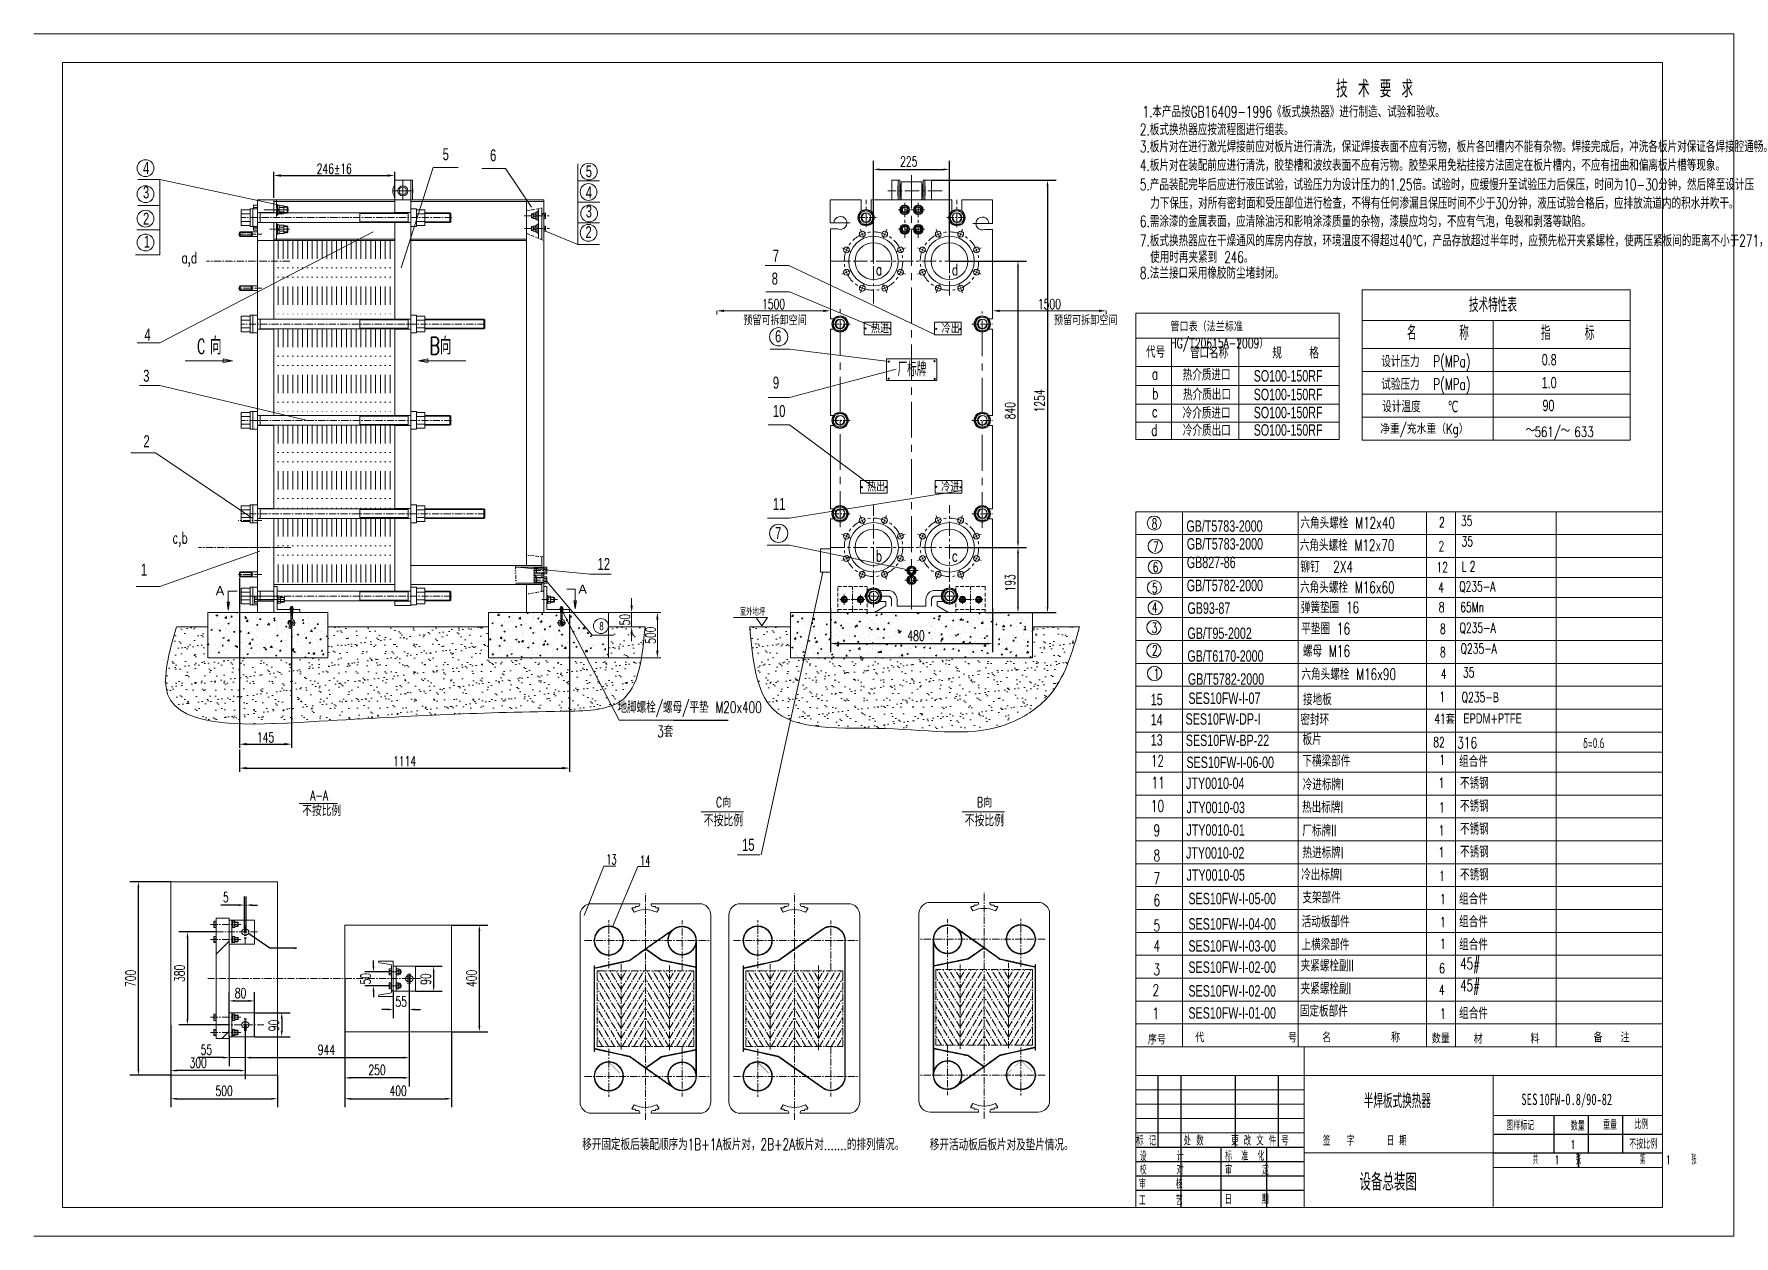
# Model space of a CAD drawing. Header units: millimetres. Extents: x 3251 to 3845, y 1091 to 1511.
import ezdxf

# ---------------------------------------------------------------- set-up
doc = ezdxf.new("R2010")
doc.units = ezdxf.units.MM
for name, pattern in [('CENTER', [2, 1.25, -0.25, 0.25, -0.25]), ('CENTERX2', [4, 2.5, -0.5, 0.5, -0.5]), ('DIVIDE', [31.75, 12.7, -6.35, 0, -6.35, 0, -6.35]), ('HIDDEN', [0.375, 0.25, -0.125])]:
    doc.linetypes.add(name, pattern=pattern)
doc.layers.get('DEFPOINTS').update_dxf_attribs({"lineweight": 18})
for name, color, linetype, lineweight, true_color in [('1', 1, 'Continuous', 18, 0xff0000), ('2', 2, 'Continuous', 18, 0xffff00), ('3', 3, 'CENTERX2', 18, 0x00ff00), ('4', 4, 'DIVIDE', 18, 0x00ffff), ('5', 6, 'HIDDEN', 18, 0xff00ff)]:
    doc.layers.add(name, color=color, linetype=linetype, lineweight=lineweight, true_color=true_color)
doc.styles.add('HZ', font='txt.shx', dxfattribs={"width": 0.67, "bigfont": 'hztxt.shx'})
doc.styles.get("Standard").update_dxf_attribs({"font": 'arial.ttf'})
doc.styles.add('STYLE1', font='txt.shx', dxfattribs={"width": 0.67, "bigfont": 'hztxt.shx'})
doc.styles.add('ZH', font='txt.shx', dxfattribs={"width": 0.75, "bigfont": 'hztxt.shx'})
doc.styles.add('标准', font='', dxfattribs={"width": 0.667})
doc.styles.get('标准').set_extended_font_data('宋体')
doc.dimstyles.new('ISO-25', dxfattribs={"dimtxt": 2.5, "dimasz": 2.5, "dimexe": 1.25, "dimexo": 0.625, "dimtad": 1, "dimtxsty": 'Standard', "dimcen": 2.5, "dimadec": 0, "dimazin": 0, "dimtfac": 1, "dimtmove": 0, "dimatfit": 3, "dimfxl": 0, "dimarcsym": 0})
doc.dimstyles.get("Standard").update_dxf_attribs({"dimtxt": 0.18, "dimasz": 0.18, "dimexe": 0.18, "dimexo": 0.0625, "dimgap": 0.09, "dimtad": 0, "dimtih": 1, "dimtoh": 1, "dimdec": 4, "dimzin": 0, "dimdsep": 46, "dimtxsty": 'Standard', "dimcen": 0.09, "dimadec": 0, "dimazin": 0, "dimtfac": 1, "dimtdec": 4, "dimtofl": 0, "dimtmove": 0, "dimatfit": 3, "dimfxl": 0, "dimtolj": 1, "dimtzin": 0, "dimarcsym": 0})
doc.dimstyles.new('STANDARD$0', dxfattribs={"dimtxt": 3.5, "dimasz": 2.5, "dimexe": 1.25, "dimexo": 0.625, "dimtad": 1, "dimdec": 4, "dimdsep": 46, "dimtxsty": 'HZ', "dimcen": 2.5, "dimdle": 5, "dimadec": 0, "dimazin": 0, "dimtfac": 1, "dimtmove": 0, "dimatfit": 3, "dimfxl": 0, "dimtolj": 1, "dimlwd": -1, "dimlwe": -1, "dimarcsym": 0})
pattern_1 = [(45, (3128.39006, 657.37576), (-0.0449012806, 0.0449012806), []), (135, (3128.39006, 657.37576), (-0.0449012806, -0.0449012806), [])]
pattern_2 = [(37.5, (1346.39, 657.3758), (-0.160003, 4.8941324), [0, -3.8608, 0, -4.318, 0, -4.1275]), (7.5, (1346.39, 657.376), (4.495233, 7.168251), [0, -2.0828, 0, -3.4798, 0, -1.3335]), (327.5, (1343.266, 657.3758), (7.909924, 0.014372), [0, -1.27, 0, -4.572, 0, -5.969]), (317.5, (1343.266, 657.376), (7.635565, 2.229293), [0, -0.635, 0, -2.9972, 0, -3.429])]

msp = doc.modelspace()

# ---------------------------------------------------------------- texts
at = {"width": 0.67}
for s, p in [('SES10FW-I-07', (3654.30864, 1276.7304)), ('SES10FW-DP-I', (3653.31934, 1269.47578)), ('SES10FW-BP-22', (3653.40545, 1262.01437)), ('SES10FW-I-06-00', (3653.61921, 1254.3369)), ('JTY0010-04', (3653.49988, 1247.00655)), ('JTY0010-03', (3653.65927, 1238.56905)), ('JTY0010-01', (3653.60628, 1230.68395)), ('JTY0010-02', (3653.46624, 1222.66924)), ('JTY0010-05', (3653.65211, 1214.95822)), ('SES10FW-I-05-00', (3654.30864, 1206.7304)), ('SES10FW-I-04-00', (3654.30864, 1197.8799)), ('SES10FW-I-03-00', (3654.30864, 1190.1719)), ('SES10FW-I-02-00', (3654.30864, 1182.7489)), ('SES10FW-I-02-00', (3654.30864, 1174.4694)), ('SES10FW-I-01-00', (3654.30864, 1166.7609))]:
    msp.add_text(s, height=4, dxfattribs=at).set_placement(p)
for s, height, style, width, p in [('半焊板式换热器', 5, 'HZ', 0.67, (3715.57655, 1135.52559)), ('SE', 4, '标准', 0.667, (3770.66176, 1136.57827)), ('S', 4, '标准', 0.667, (3774.45625, 1136.57827)), ('10FW-0.8/90-82', 4, '标准', 0.667, (3776.94226, 1136.57827)), ('图样标记      ', 3, 'HZ', 0.6, (3765.41389, 1127.81525)), ('       数量     ', 3, 'HZ', 0.6, (3775.72043, 1127.68132)), ('      重量      ', 3, 'HZ', 0.6, (3788.71352, 1127.98654)), ('  比例', 3, 'HZ', 0.6, (3806.92124, 1128.20887)), ('标 记     处 数     更 改 文 件 号      签   字      日 期', 3, 'HZ', 0.65, (3636.03036, 1122.48365)), ('1', 3, 'HZ', 0.6, (3787.8628, 1121.31258)), ('不按比例', 3, 'HZ', 0.6, (3808.37071, 1121.31816)), ('设      计', 3, 'HZ', 0.6, (3637.26941, 1117.01576)), ('标  准  化', 3, 'HZ', 0.6, (3667.14431, 1117.15308)), ('共    1    张              第     1     张', 3, 'HZ', 0.45, (3774.66889, 1115.92366)), ('校      对', 3, 'HZ', 0.6, (3637.26941, 1112.35982)), ('审      定', 3, 'HZ', 0.6, (3667.14431, 1112.22088)), ('工      艺', 3, 'HZ', 0.6, (3636.97441, 1101.66663)), ('审      核', 3, 'HZ', 0.6, (3636.99284, 1107.42762)), ('日      期', 3, 'HZ', 0.6, (3667.044, 1102.021))]:
    msp.add_text(s, height=height, dxfattribs=dict(style=style, width=width)).set_placement(p)
at = {"insert": (3355.8554, 1463.75403), "char_height": 3.5, "attachment_point": 5, "style": 'HZ'}
msp.add_mtext('246%%P16', dxfattribs=at)
at = {"color": 2, "insert": (3347.45149, 1246.46552), "char_height": 3.5, "width": 32.08114, "attachment_point": 1, "style": 'HZ'}
msp.add_mtext('\\T1;A-A', dxfattribs=at)
at = {"layer": '2', "linetype": 'ByBlock', "ltscale": 0.5, "style": 'HZ', "width": 0.75}
for s, p in [('净重/充水重（Kg）', (3721.3246, 1371.11985)), ('～', (3772.10564, 1370.6512)), ('561/  633', (3775.24651, 1370.05425)), ('～', (3784.37337, 1370.5045))]:
    msp.add_text(s, height=3.5, dxfattribs=at).set_placement(p)
at = {"layer": '2', "style": 'HZ', "width": 0.67}
msp.add_text('设备总装图', height=6, dxfattribs=at).set_placement((3714.04992, 1106.68511))
at = {"layer": '2', "ltscale": 20, "attachment_point": 7, "style": 'HZ'}
for s, insert, char_height, width in [('\\T1;技 术 要 求', (3705.94652, 1488.6381), 6, 42.21), ('\\T1;8', (3641.4524, 1338.01567), 3.5, 3.35), ('\\T1;2', (3741.88386, 1338.4591), 3.5, 3.35), ('\\T1;35', (3749.53524, 1338.92801), 3.5, 6.7), ('\\T1;7', (3641.88893, 1329.89325), 3.5, 3.35), ('\\T1;2', (3741.7039, 1330.14735), 3.5, 3.35), ('\\T1;35', (3749.73891, 1331.79154), 3.5, 6.7), ('\\T1;6', (3641.81468, 1322.81215), 3.5, 3.35), ('\\T1;12', (3740.97573, 1322.73627), 3.5, 6.7), ('\\T1;L', (3749.74946, 1322.95188), 3.5, 2.8475), ('\\T1;2', (3752.59873, 1323.06109), 3.5, 3.35), ('\\T1;5', (3641.56468, 1315.4818), 3.5, 3.35), ('\\T1;4', (3741.58393, 1315.69896), 3.5, 3.35), ('\\T1;Q235-A', (3748.92424, 1315.68607), 3.5, 21.105), ('\\T1;弹簧垫圈 16', (3693.61113, 1308.44771), 4, 27.7571429), ('\\T1;4', (3641.54503, 1308.73114), 3.5, 3.35), ('\\T1;8', (3741.77522, 1308.78599), 3.5, 3.35), ('\\T1;65Mn', (3749.29375, 1308.82351), 3.5, 14.74), ('\\T1;3', (3641.42604, 1301.56112), 3.5, 3.35), ('\\T1;平垫圈 16', (3693.74984, 1301.02328), 4, 23.7371429), ('\\T1;8', (3742.21917, 1301.25156), 3.5, 3.35), ('\\T1;Q235-A', (3749.04249, 1301.26416), 3.5, 21.105), ('\\T1;2', (3641.58477, 1293.70107), 3.5, 3.35), ('\\T1;螺母 M16', (3694.32752, 1293.24251), 4, 24.3114286), ('\\T1;8', (3742.18517, 1293.03275), 3.5, 3.35), ('\\T1;Q235-A', (3749.42241, 1294.00535), 3.5, 21.105), ('\\T1;1', (3642.14124, 1285.52474), 3.5, 3.35), ('\\T1;4', (3742.49536, 1285.5291), 3.5, 3.35), ('\\T1;35', (3750.25475, 1285.9801), 3.5, 6.7), ('接地板', (3694.34409, 1276.28917), 4, 12.06), ('Q235-{\\fArial|b0|i0|c0|p32;B}', (3749.80345, 1277.0038), 3.5, 21.105), ('\\T1;密封环', (3693.41445, 1269.25602), 4, 12.06), ('41套', (3740.21473, 1269.75077), 3.5, 10.05), ('板片  ', (3694.18082, 1262.34723), 4, 26.4171429), ('82', (3739.84291, 1261.63619), 3.5, 10.05)]:
    msp.add_mtext(s, dxfattribs=dict(at, insert=insert, char_height=char_height, width=width))
at = {"layer": '2'}
for s, insert, char_height, width, attachment_point, style in [('\\T1;1.本产品按GB16409-1996《板式换热器》进行制造、试验和验收。', (3638.25745, 1481.6263), 4, 141.8890659, 7, 'HZ'), ('\\T1;2.板式换热器应按流程图进行组装。', (3637.37587, 1475.41683), 4, 66.3855879, 7, 'HZ'), ('\\T1;3.板片对在进行激光焊接前应对板片进行清洗，保证焊接表面不应有污物，板片各凹槽内不能有杂物。焊接完成后，冲洗各板片对保证各焊接腔通畅。 ', (3637.37587, 1469.3719), 4, 271.872011, 7, 'HZ'), ('\\T1;4.板片对在装配前应进行清洗，胶垫槽和波纹表面不应有污物。胶垫采用免粘挂接方法固定在板片槽内，不应有扭曲和偏离板片槽等现象。', (3637.38595, 1462.84818), 4, 247.2082802, 7, 'HZ'), ('\\T1;5.产品装配完毕后应进行液压试验，试验压力为设计压力的1.25倍。试验时，应缓慢升至试验压力后保压，时间为10-30分钟，然后降至设计压', (3637.36299, 1456.09288), 4, 268.5794396, 7, 'HZ'), ('\\T1;力下保压，对所有密封面和受压部位进行检查，不得有任何渗漏且保压时间不少于30分钟，液压试验合格后，应排放流道内的积水并吹干。', (3640.96281, 1449.59939), 4, 249.4652967, 7, 'HZ'), ('\\T1;6.需涂漆的金属表面，应清除油污和影响涂漆质量的杂物，漆膜应均匀，不应有气泡，龟裂和剥落等缺陷。', (3637.37321, 1443.21033), 4, 190.266011, 7, 'HZ'), ('7.板式换热器应在干燥通风的库房内存放，环境温度不得超过40℃，产品存放超过半年时，应预先松开夹紧螺栓，使两压紧板间的距离不小于271，', (3637.38248, 1436.48145), 4, 270.4535989, 7, 'HZ'), ('\\T1;a,d', (3302.44981, 1429.47687), 4, 15.6014286, 7, 'STYLE1'), ('使用时再夹紧到 246。', (3640.94212, 1430.83422), 4, 43.5529451, 7, 'HZ'), ('\\T1;a', (3545.14136, 1426.54288), 4, 6.7957143, 7, 'HZ'), ('\\T1;d', (3571.67696, 1426.49913), 4, 6.8914286, 7, 'HZ'), ('\\T1;8.法兰接口采用橡胶防尘堵封闭。', (3637.36667, 1425.28782), 4, 61.9635879, 7, 'HZ'), ('\\T1;技术特性表', (3752.34564, 1413.67847), 5, 25.125, 7, 'HZ'), ('\\T1;预留可拆卸空间', (3498.81066, 1409.07473), 3.5, 24.6225, 7, 'HZ'), ('\\T1;热进', (3543.40331, 1406.21532), 3.5, 7.093625, 7, 'HZ'), ('\\T1;冷出', (3568.06714, 1406.21532), 3.5, 7.035, 7, 'HZ'), ('\\T1;预留可拆卸空间', (3607.32306, 1409.07473), 3.5, 24.6225, 7, 'HZ'), ('管口表（法兰标准HG/{\\fArial|b0|i0|c0|p32;T}20615A-2009）', (3648.03436, 1410.37103), 3.5, 54.0663866, 1, 'HZ'), ('\\T1;名     称 ', (3730.66117, 1403.86928), 5, 40.2, 7, 'HZ'), ('\\T1; 指    标 ', (3774.52449, 1403.86928), 5, 40.28375, 7, 'HZ'), ('\\T1;C', (3307.84499, 1399.21177), 5, 5.025, 7, 'HZ'), ('\\T1;向', (3312.42776, 1398.85467), 6, 6.03, 7, 'HZ'), ('\\T1;B向', (3389.13904, 1398.85467), 6, 12.06, 7, 'HZ'), ('\\T1;代号', (3639.4793, 1397.72555), 4, 8.04, 7, 'HZ'), ('\\T1;管口名称', (3654.83016, 1397.48779), 4, 16.08, 7, 'HZ'), ('\\T1;规    格', (3683.64483, 1397.40227), 4, 24.187, 7, 'HZ'), ('\\T1;设计压力  P(MPa)', (3721.69464, 1393.10288), 4, 48.91, 7, 'HZ'), ('\\T1;a', (3641.52866, 1390.06004), 4, 6.7957143, 7, 'HZ'), ('\\T1;热介质进口', (3652.30338, 1389.73542), 4, 20.167, 7, 'HZ'), ('{\\fArial|b0|i0|c0|p32;SO100-150RF}', (3677.12648, 1389.30996), 4, 49.1971429, 7, '标准'), ('\\T1;试验压力  P(MPa)', (3721.69464, 1385.10288), 4, 48.91, 7, 'HZ'), ('\\T1;b', (3641.6382, 1383.18042), 4, 8.7291429, 7, 'HZ'), ('\\T1;热介质出口', (3652.41948, 1382.85701), 4, 20.1, 7, 'HZ'), ('{\\fArial|b0|i0|c0|p32;SO100-150RF}', (3677.12648, 1382.81637), 4, 49.1971429, 7, '标准'), ('\\T1;c', (3641.57321, 1376.93361), 4, 10.6242857, 7, 'HZ'), ('\\T1;冷介质进口', (3652.28442, 1376.38676), 4, 20.167, 7, 'HZ'), ('{\\fArial|b0|i0|c0|p32;SO100-150RF}', (3677.12648, 1376.51113), 4, 49.1971429, 7, '标准'), ('\\T1;设计温度', (3722.02733, 1378.61648), 4, 16.08, 7, 'HZ'), ('\\T1;℃', (3744.9172, 1378.6041), 4, 3.9272308, 7, 'HZ'), ('\\T1;d', (3641.35055, 1370.45742), 4, 6.8914286, 7, 'HZ'), ('\\T1;冷介质出口', (3652.35854, 1370.31149), 4, 20.1, 7, 'HZ'), ('{\\fArial|b0|i0|c0|p32;SO100-150RF}', (3677.12648, 1370.3942), 4, 49.1971429, 7, '标准'), ('\\T1;热出', (3542.0528, 1350.94174), 3.5, 7.035, 7, 'HZ'), ('\\T1;冷进', (3567.9449, 1350.86694), 3.5, 7.093625, 7, 'HZ'), ('\\T1;c,b', (3299.29527, 1331.62558), 4, 21.2677143, 7, 'STYLE1'), ('\\T1;b', (3545.14136, 1326.52408), 4, 8.7291429, 7, 'HZ'), ('\\T1;c', (3571.67696, 1326.52408), 4, 10.6242857, 7, 'HZ'), ('\\T1;室外地坪', (3497.57347, 1307.60738), 2.45, 9.849, 7, 'STYLE1'), ('地脚螺栓/螺母/平垫 M20x400', (3454.79877, 1272.26026), 4, 48.6898571, 7, 'HZ'), ('{\\fArial|b0|i0|c0|p32;EPDM}+{\\fArial|b0|i0|c0|p32;PTFE}', (3750.35474, 1269.92733), 3.5, 21.105, 7, 'HZ'), ('3套', (3468.70725, 1265.13061), 4, 48.6898571, 7, 'HZ'), ('\\T1;C向', (3489.24726, 1244.11505), 3.5, 35.254, 1, 'HZ'), ('\\T1;B向', (3580.43085, 1244.11505), 3.5, 35.254, 1, 'HZ'), ('\\T1;不按比例', (3484.97855, 1233.90492), 4.1472, 18.74016, 7, 'ZH'), ('\\T1;不按比例', (3576.16214, 1233.90492), 4.1472, 18.74016, 7, 'ZH'), ('\\T1;{\\W0.6;13}', (3450.89964, 1220.65383), 3.5, 6, 7, 'STYLE1'), ('\\T1;{\\W0.6;14}', (3462.71671, 1220.26699), 3.5, 6, 7, 'STYLE1'), ('\\T1;移开固定板后装配顺序为1B+1A板片对，2B+2A板片对.......的排列情况。', (3442.507, 1120.70365), 4, 149.8944615, 7, 'HZ'), ('\\T1;移开活动板后板片对及垫片情况。', (3563.94613, 1120.70365), 4, 60.2742308, 7, 'HZ')]:
    msp.add_mtext(s, dxfattribs=dict(at, insert=insert, char_height=char_height, width=width, attachment_point=attachment_point, style=style))
at = {"layer": '2', "ltscale": 0.5, "attachment_point": 7}
for s, insert, char_height, width in [('\\T1;{\\W0.67;5}', (3393.746, 1466.66652), 4.2, 4.02), ('\\T1;{\\W0.67;6}', (3410.2898, 1466.25324), 4.2, 4.02), ('\\T1;{\\W0.67;4}', (3289.02698, 1461.91044), 4.2, 4.02), ('\\T1;{\\W0.67;5}', (3443.72811, 1460.69244), 4.2, 4.02), ('\\T1;{\\W0.67;3}', (3289.02698, 1453.32984), 4.2, 4.02), ('\\T1;{\\W0.67;4}', (3443.73105, 1453.37015), 4.2, 4.02), ('\\T1;{\\W0.67;3}', (3443.73105, 1446.67073), 4.2, 4.02), ('\\T1;{\\W0.67;2}', (3289.02698, 1444.194), 4.2, 4.02), ('\\T1;{\\W0.67;2}', (3443.62899, 1439.49123), 4.2, 4.02), ('\\T1;{\\W0.67;1}', (3289.29578, 1436.1384), 4.2, 4.02), ('\\T1;{\\W0.67;7}', (3509.08218, 1431.22062), 4.2, 4.02), ('\\T1;{\\W0.67;8}', (3508.69998, 1423.20366), 4.2, 4.02), ('\\T1;{\\W0.67;4}', (3289.50746, 1403.67534), 4.2, 4.02), ('\\T1;{\\W0.67;6}', (3509.88018, 1403.03568), 4.2, 4.02), ('\\T1;{\\W0.67;3}', (3289.09418, 1389.25506), 4.2, 4.02), ('\\T1;{\\W0.67;9}', (3509.11326, 1386.84048), 4.2, 4.02), ('\\T1;{\\W0.67;10}', (3509.11326, 1376.92344), 4.2, 8.04), ('\\T1;{\\W0.67;2}', (3289.18772, 1366.41058), 4.2, 4.02), ('\\T1;{\\W0.67;11}', (3509.11326, 1344.46239), 4.2, 8.04), ('\\T1;{\\W0.67;7}', (3509.88018, 1334.36904), 4.2, 4.02), ('\\T1;{\\W0.67;1}', (3288.26678, 1321.53174), 4.2, 4.02), ('\\T1;{\\W0.67;12}', (3447.84983, 1323.52326), 4.2, 8.04), ('\\T1;{\\W0.67;8}', (3448.46961, 1302.42713), 2.94, 2.814), ('\\W0.67;15', (3498.33728, 1225.33953), 4.2, 8.04)]:
    msp.add_mtext(s, dxfattribs=dict(at, insert=insert, char_height=char_height, width=width))
at = {"layer": '2', "ltscale": 0.25, "insert": (3552.67405, 1391.17425), "char_height": 5, "width": 15.15875, "attachment_point": 7, "style": 'HZ'}
msp.add_mtext('\\T1;厂标牌', dxfattribs=at)
at = {"layer": '2'}
for s, insert, char_height, width, attachment_point in [('\\W0.67;0.8', (3777.76855, 1394.96075), 4, 9.5714286, 7), ('\\W0.67;1.0', (3777.76855, 1386.96075), 4, 13.4, 7), ('\\W0.67;90', (3778.02844, 1378.96075), 4, 11.4857143, 7), ('\\T1;{\\W0.67;GB/T5783-2000}', (3653.60229, 1336.83983), 4, 50.92, 7), ('\\T1;{\\W0.67;GB/T5783-2000}', (3653.73742, 1330.61704), 4, 50.92, 7), ('\\T1;{\\W0.67;GB827-86}', (3653.74588, 1324.13814), 4, 32.16, 7), ('\\T1;{\\W0.67;GB/T5782-2000}', (3653.73154, 1316.07888), 4, 50.92, 7), ('\\T1;A', (3314.4421, 1317.92352), 3.185, 8.096361, 1), ('\\T1;A', (3441.13724, 1318.40939), 3.185, 8.096361, 1), ('\\T1;{\\W0.67;GB93-87}', (3653.97385, 1308.16136), 4, 28.3314286, 7), ('\\T1;{\\W0.67;GB/T95-2002}', (3653.97385, 1299.37336), 4, 43.2628571, 7), ('\\T1;{\\W0.67;GB/T6170-2000}', (3653.93283, 1291.4304), 4, 50.92, 7), ('\\T1;{\\W0.67;GB/T5782-2000}', (3654.12808, 1283.38077), 4, 50.92, 7), ('\\W0.67;15', (3641.16068, 1276.24108), 4, 7.6571429, 7), ('\\T1;{\\W0.67;14}', (3641.16068, 1269.24108), 4, 7.6571429, 7), ('\\T1;{\\W0.67;13}', (3641.16068, 1262.09991), 4, 7.6571429, 7)]:
    msp.add_mtext(s, dxfattribs=dict(at, insert=insert, char_height=char_height, width=width, attachment_point=attachment_point))
at = {"layer": '2', "linetype": 'Continuous', "attachment_point": 7}
for s, insert, char_height, width, style in [('\\T1;六角头螺栓 M12x40', (3693.44029, 1337.96871), 4, 48.8812857, 'HZ'), ('\\T1;六角头螺栓 M12x70', (3693.21569, 1330.13599), 4, 48.8812857, 'HZ'), ('\\T1;铆钉  2X4', (3693.43959, 1322.62471), 4, 27.5657143, 'HZ'), ('\\T1;六角头螺栓 M16x60', (3693.32799, 1315.45331), 4, 48.8812857, 'HZ'), ('\\T1;六角头螺栓 M16x90', (3693.79867, 1285.07136), 4, 48.8812857, 'HZ'), ('\\T1;1', (3741.97625, 1277.41082), 3.5, 3.35, 'HZ'), ('316', (3748.26883, 1261.14954), 4, 11.4857143, 'HZ'), ('\\T1;12', (3641.16068, 1254.87089), 4, 7.6571429, 'HZ'), ('\\T1;下横梁部件', (3694.13428, 1254.77475), 4, 20.1, 'HZ'), ('\\T1;1', (3741.97625, 1255.41082), 3.5, 3.35, 'HZ'), ('\\T1;组合件', (3748.88341, 1254.65841), 4, 12.06, 'HZ'), ('\\T1;11', (3641.4333, 1247.21869), 4, 7.6571429, 'HZ'), ('\\T1;冷进标牌I', (3694.2626, 1246.55839), 4, 17.7454286, 'HZ'), ('\\T1;1', (3741.69587, 1247.41082), 3.5, 3.35, 'HZ'), ('\\T1;不锈钢', (3749.19971, 1247.0569), 4, 12.127, 'HZ'), ('\\T1;不按比例', (3344.68044, 1237.54589), 3.773952, 17.0535456, 'ZH'), ('\\T1;10', (3641.20142, 1239.06065), 4, 7.6571429, 'HZ'), ('\\T1;热出标牌I', (3694.02884, 1238.64428), 4, 17.6784286, 'HZ'), ('\\T1;1', (3741.86454, 1238.80272), 3.5, 3.35, 'HZ'), ('\\T1;不锈钢', (3749.19971, 1239.0569), 4, 12.127, 'HZ'), ('\\T1;9', (3642.10283, 1230.57526), 4, 3.8285714, 'HZ'), ('\\T1;厂标牌II', (3694.12666, 1230.46333), 4, 15.1898571, 'HZ'), ('\\T1;1', (3741.74252, 1230.76989), 3.5, 3.35, 'HZ'), ('\\T1;不锈钢', (3749.19971, 1231.0569), 4, 12.127, 'HZ'), ('\\T1;8', (3642.10283, 1221.76118), 4, 3.8285714, 'HZ'), ('\\T1;热进标牌I', (3694.16677, 1222.76066), 4, 17.7454286, 'HZ'), ('\\T1;1', (3741.69163, 1223.18314), 3.5, 3.35, 'HZ'), ('\\T1;不锈钢', (3749.19971, 1223.0569), 4, 12.127, 'HZ'), ('\\T1;7', (3642.10283, 1213.80008), 4, 3.8285714, 'HZ'), ('\\T1;冷出标牌I', (3693.7163, 1215.06179), 4, 17.6784286, 'HZ'), ('\\T1;1', (3741.90891, 1214.87575), 3.5, 3.35, 'HZ'), ('\\T1;不锈钢', (3749.19971, 1215.0569), 4, 12.127, 'HZ'), ('\\T1;6', (3642.10283, 1206.12331), 4, 3.8285714, 'HZ'), ('\\T1;支架部件', (3694.14055, 1207.06615), 4, 16.08, 'HZ'), ('\\T1;1', (3742.20006, 1206.75208), 3.5, 3.35, 'HZ'), ('\\T1;组合件', (3748.88341, 1206.65841), 4, 12.06, 'HZ'), ('\\T1;5', (3642.10283, 1197.30923), 4, 3.8285714, 'HZ'), ('\\T1;活动板部件', (3693.88946, 1198.64941), 4, 20.1, 'HZ'), ('\\T1;1', (3742.20006, 1198.71058), 3.5, 3.35, 'HZ'), ('\\T1;组合件', (3748.88341, 1198.65841), 4, 12.06, 'HZ'), ('\\T1;4', (3642.10283, 1190.20111), 4, 3.8285714, 'HZ'), ('\\T1;上横梁部件', (3693.80406, 1190.60484), 4, 20.1, 'HZ'), ('\\T1;1', (3742.20006, 1191.17208), 3.5, 3.35, 'HZ'), ('\\T1;组合件', (3748.88341, 1190.65841), 4, 12.06, 'HZ'), ('\\T1;45#', (3749.22444, 1182.6716), 4, 11.6771429, 'HZ'), ('\\T1;3', (3642.10283, 1181.95568), 4, 3.8285714, 'HZ'), ('\\T1;夹紧螺栓副II', (3693.51598, 1183.29918), 4, 23.2298571, 'HZ'), ('\\T1;6', (3741.92706, 1182.60915), 3.5, 3.35, 'HZ'), ('\\T1;2', (3641.81812, 1174.74671), 4, 3.8285714, 'HZ'), ('\\T1;夹紧螺栓副I', (3693.51598, 1175.29918), 4, 21.6984286, 'HZ'), ('\\T1;4', (3741.81792, 1175.1091), 3.5, 3.35, 'HZ'), ('\\T1;45#', (3749.22444, 1175.04281), 4, 11.6771429, 'HZ'), ('\\T1;1', (3641.81812, 1166.60213), 4, 3.8285714, 'HZ'), ('\\T1;固定板部件', (3693.24805, 1167.42818), 4, 20.1, 'HZ'), ('\\T1;1', (3742.20006, 1166.75658), 3.5, 3.35, 'HZ'), ('\\T1;组合件', (3748.88341, 1166.65841), 4, 12.06, 'HZ'), ('\\T1;序号', (3640.12907, 1157.72167), 3.5, 7.035, 'HZ'), ('\\T1;代              号 ', (3656.67925, 1158.42134), 3.5, 59.7975, 'HZ'), ('\\T1;名          称', (3701.02885, 1158.46933), 3.5, 42.21, 'HZ'), ('\\T1;数量', (3739.31159, 1158.09129), 3.5, 7.035, 'HZ'), ('\\T1;材        料', (3753.96967, 1158.04053), 3.5, 35.175, 'HZ'), ('\\T1;备   注', (3795.88157, 1158.49746), 3.5, 17.7340625, 'HZ')]:
    msp.add_mtext(s, dxfattribs=dict(at, insert=insert, char_height=char_height, width=width, style=style))
at = {"layer": '2', "ltscale": 0.5, "insert": (3792.13128, 1261.27331), "char_height": 3.5, "width": 16.1663269, "attachment_point": 7, "style": 'HZ'}
msp.add_mtext('\\T1;δ=0.6', dxfattribs=at)

# ---------------------------------------------------------------- blocks, each defined once
blk = doc.blocks.new('*D47')
at = {"layer": '2', "color": 0, "transparency": 16777216}
for p, q in [((3585.9, 1414.07), (3585.9, 1412.84)), ((3623.09, 1414.09), (3588.4, 1414.09)), ((3625.59, 1414.07), (3625.59, 1412.84))]:
    blk.add_line(p, q, dxfattribs=at)
for points in [[(3588.4, 1414.51), (3588.4, 1413.68), (3585.9, 1414.09)], [(3623.09, 1414.51), (3623.09, 1413.68), (3625.59, 1414.09)]]:
    blk.add_solid(points, dxfattribs=at)
at = {"layer": 'DEFPOINTS', "color": 0, "transparency": 16777216}
for p in [(3585.9, 1414.69), (3585.9, 1414.09), (3625.59, 1414.69)]:
    blk.add_point(p, dxfattribs=at)
at = {"layer": '2', "color": 0, "transparency": 16777216, "insert": (3605.74, 1416.47), "char_height": 3.5, "attachment_point": 5, "style": 'HZ'}
blk.add_mtext('\\A1;1500', dxfattribs=at)
blk = doc.blocks.new('*D48')
at = {"layer": '2', "color": 0, "transparency": 16777216}
for p, q in [((3489.51, 1414.07), (3489.51, 1412.84)), ((3526.7, 1414.09), (3492.01, 1414.09)), ((3529.2, 1414.07), (3529.2, 1412.84))]:
    blk.add_line(p, q, dxfattribs=at)
for points in [[(3492.01, 1414.51), (3492.01, 1413.68), (3489.51, 1414.09)], [(3526.7, 1414.51), (3526.7, 1413.68), (3529.2, 1414.09)]]:
    blk.add_solid(points, dxfattribs=at)
at = {"layer": 'DEFPOINTS', "color": 0, "transparency": 16777216}
for p in [(3489.51, 1414.69), (3489.51, 1414.09), (3529.2, 1414.69)]:
    blk.add_point(p, dxfattribs=at)
at = {"layer": '2', "color": 0, "transparency": 16777216, "insert": (3509.36, 1416.47), "char_height": 3.5, "attachment_point": 5, "style": 'HZ'}
blk.add_mtext('\\A1;1500', dxfattribs=at)
blk = doc.blocks.new('*D34')
at = {"layer": '2', "color": 0, "lineweight": -2, "ltscale": 0.5, "transparency": 16777216}
for p, q in [((3359.57, 1180.76), (3359.57, 1143.08)), ((3382.04, 1180.76), (3382.04, 1143.08)), ((3380.04, 1146.08), (3361.57, 1146.08))]:
    blk.add_line(p, q, dxfattribs=at)
at = {"layer": '2', "color": 0, "ltscale": 0.5, "transparency": 16777216}
for points in [[(3361.57, 1146.42), (3361.57, 1145.75), (3359.57, 1146.08)], [(3380.04, 1146.42), (3380.04, 1145.75), (3382.04, 1146.08)]]:
    blk.add_solid(points, dxfattribs=at)
at = {"layer": 'DEFPOINTS', "color": 0, "ltscale": 0.5, "transparency": 16777216}
for p in [(3359.57, 1180.82), (3382.04, 1180.82), (3359.57, 1146.08)]:
    blk.add_point(p, dxfattribs=at)
at = {"layer": '2', "color": 0, "ltscale": 0.5, "transparency": 16777216, "insert": (3370.8, 1148.83), "char_height": 3.5, "attachment_point": 5, "style": 'HZ'}
blk.add_mtext('\\A1;250', dxfattribs=at)
blk = doc.blocks.new('*D35')
at = {"layer": '2', "color": 0, "lineweight": -2, "ltscale": 0.5, "transparency": 16777216}
for p, q in [((3396.85, 1199.43), (3409.55, 1199.43)), ((3406.55, 1164.21), (3406.55, 1197.43)), ((3396.85, 1162.21), (3409.55, 1162.21))]:
    blk.add_line(p, q, dxfattribs=at)
at = {"layer": '2', "color": 0, "ltscale": 0.5, "transparency": 16777216}
for points in [[(3406.22, 1197.43), (3406.89, 1197.43), (3406.55, 1199.43)], [(3406.22, 1164.21), (3406.89, 1164.21), (3406.55, 1162.21)]]:
    blk.add_solid(points, dxfattribs=at)
at = {"layer": 'DEFPOINTS', "color": 0, "ltscale": 0.5, "transparency": 16777216}
for p in [(3396.79, 1199.43), (3406.55, 1199.43), (3396.79, 1162.21)]:
    blk.add_point(p, dxfattribs=at)
at = {"layer": '2', "color": 0, "ltscale": 0.5, "transparency": 16777216, "insert": (3403.8, 1180.82), "char_height": 3.5, "attachment_point": 5, "rotation": 90, "style": 'HZ'}
blk.add_mtext('\\A1;400', dxfattribs=at)
blk = doc.blocks.new('*D36')
at = {"layer": '2', "color": 0, "lineweight": -2, "ltscale": 0.5, "transparency": 16777216}
for p, q in [((3359.57, 1162.15), (3359.57, 1135.78)), ((3396.79, 1162.15), (3396.79, 1135.78)), ((3361.57, 1138.78), (3394.79, 1138.78))]:
    blk.add_line(p, q, dxfattribs=at)
at = {"layer": '2', "color": 0, "ltscale": 0.5, "transparency": 16777216}
for points in [[(3361.57, 1139.11), (3361.57, 1138.45), (3359.57, 1138.78)], [(3394.79, 1139.11), (3394.79, 1138.45), (3396.79, 1138.78)]]:
    blk.add_solid(points, dxfattribs=at)
at = {"layer": 'DEFPOINTS', "color": 0, "ltscale": 0.5, "transparency": 16777216}
for p in [(3359.57, 1162.21), (3396.79, 1162.21), (3396.79, 1138.78)]:
    blk.add_point(p, dxfattribs=at)
at = {"layer": '2', "color": 0, "ltscale": 0.5, "transparency": 16777216, "insert": (3378.18, 1141.53), "char_height": 3.5, "attachment_point": 5, "style": 'HZ'}
blk.add_mtext('\\A1;400', dxfattribs=at)
blk = doc.blocks.new('*D37')
at = {"layer": '2', "color": 0, "lineweight": -2, "ltscale": 0.5, "transparency": 16777216}
for p, q in [((3298.77, 1146.98), (3298.77, 1135.78)), ((3335.99, 1146.98), (3335.99, 1135.78)), ((3300.77, 1138.78), (3333.99, 1138.78))]:
    blk.add_line(p, q, dxfattribs=at)
at = {"layer": '2', "color": 0, "ltscale": 0.5, "transparency": 16777216}
for points in [[(3300.77, 1139.11), (3300.77, 1138.45), (3298.77, 1138.78)], [(3333.99, 1139.11), (3333.99, 1138.45), (3335.99, 1138.78)]]:
    blk.add_solid(points, dxfattribs=at)
at = {"layer": 'DEFPOINTS', "color": 0, "ltscale": 0.5, "transparency": 16777216}
for p in [(3298.77, 1147.04), (3335.99, 1147.04), (3335.99, 1138.78)]:
    blk.add_point(p, dxfattribs=at)
at = {"layer": '2', "color": 0, "ltscale": 0.5, "transparency": 16777216, "insert": (3317.38, 1141.53), "char_height": 3.5, "attachment_point": 5, "style": 'HZ'}
blk.add_mtext('\\A1;500', dxfattribs=at)
blk = doc.blocks.new('*D30')
at = {"layer": '2', "color": 2, "transparency": 16777216}
for p, q in [((3459.76, 1311.15), (3459.76, 1313.65)), ((3451.69, 1308.65), (3461.01, 1308.65)), ((3459.76, 1308.65), (3459.76, 1303.69)), ((3451.69, 1303.69), (3461.01, 1303.69)), ((3459.76, 1301.19), (3459.76, 1298.69))]:
    blk.add_line(p, q, dxfattribs=at)
for points in [[(3459.35, 1311.15), (3460.18, 1311.15), (3459.76, 1308.65)], [(3459.35, 1301.19), (3460.18, 1301.19), (3459.76, 1303.69)]]:
    blk.add_solid(points, dxfattribs=at)
at = {"layer": 'DEFPOINTS', "color": 0, "transparency": 16777216}
for p in [(3451.69, 1308.65), (3451.69, 1303.69), (3459.76, 1303.69)]:
    blk.add_point(p, dxfattribs=at)
at = {"layer": '2', "color": 2, "transparency": 16777216, "insert": (3457.39, 1306.17), "char_height": 3.5, "attachment_point": 5, "rotation": 90, "style": 'HZ'}
blk.add_mtext('\\A1;50', dxfattribs=at)
blk = doc.blocks.new('*D31')
at = {"layer": '2', "color": 2, "transparency": 16777216}
for p, q in [((3451.69, 1308.65), (3470, 1308.65)), ((3468.75, 1306.15), (3468.75, 1295.31)), ((3451.69, 1292.81), (3470, 1292.81))]:
    blk.add_line(p, q, dxfattribs=at)
for points in [[(3468.33, 1306.15), (3469.17, 1306.15), (3468.75, 1308.65)], [(3468.33, 1295.31), (3469.17, 1295.31), (3468.75, 1292.81)]]:
    blk.add_solid(points, dxfattribs=at)
at = {"layer": 'DEFPOINTS', "color": 0, "transparency": 16777216}
for p in [(3451.69, 1308.65), (3451.69, 1292.81), (3468.75, 1292.81)]:
    blk.add_point(p, dxfattribs=at)
at = {"layer": '2', "color": 2, "transparency": 16777216, "insert": (3466.37, 1300.73), "char_height": 3.5, "attachment_point": 5, "rotation": 90, "style": 'HZ'}
blk.add_mtext('\\A1;500', dxfattribs=at)
blk = doc.blocks.new('*D32')
at = {"layer": '2', "color": 0, "lineweight": -2, "ltscale": 0.5, "transparency": 16777216}
for p, q in [((3298.71, 1214.6), (3284.43, 1214.6)), ((3287.43, 1149.04), (3287.43, 1212.6)), ((3298.71, 1147.04), (3284.43, 1147.04))]:
    blk.add_line(p, q, dxfattribs=at)
at = {"layer": '2', "color": 0, "ltscale": 0.5, "transparency": 16777216}
for points in [[(3287.1, 1212.6), (3287.76, 1212.6), (3287.43, 1214.6)], [(3287.1, 1149.04), (3287.76, 1149.04), (3287.43, 1147.04)]]:
    blk.add_solid(points, dxfattribs=at)
at = {"layer": 'DEFPOINTS', "color": 0, "ltscale": 0.5, "transparency": 16777216}
for p in [(3287.43, 1214.6), (3298.77, 1214.6), (3298.77, 1147.04)]:
    blk.add_point(p, dxfattribs=at)
at = {"layer": '2', "color": 0, "ltscale": 0.5, "transparency": 16777216, "insert": (3284.68, 1180.82), "char_height": 3.5, "attachment_point": 5, "rotation": 90, "style": 'HZ'}
blk.add_mtext('\\A1;700', dxfattribs=at)
blk = doc.blocks.new('*D33')
at = {"layer": '2', "color": 0, "lineweight": -2, "ltscale": 0.5, "transparency": 16777216}
for p, q in [((3298.77, 1164.53), (3298.77, 1145.62)), ((3324.76, 1164.53), (3324.76, 1145.62)), ((3322.76, 1148.62), (3300.77, 1148.62))]:
    blk.add_line(p, q, dxfattribs=at)
at = {"layer": '2', "color": 0, "ltscale": 0.5, "transparency": 16777216}
for points in [[(3300.77, 1148.96), (3300.77, 1148.29), (3298.77, 1148.62)], [(3322.76, 1148.96), (3322.76, 1148.29), (3324.76, 1148.62)]]:
    blk.add_solid(points, dxfattribs=at)
at = {"layer": 'DEFPOINTS', "color": 0, "ltscale": 0.5, "transparency": 16777216}
for p in [(3298.77, 1164.59), (3324.76, 1164.59), (3298.77, 1148.62)]:
    blk.add_point(p, dxfattribs=at)
at = {"layer": '2', "color": 0, "ltscale": 0.5, "transparency": 16777216, "insert": (3308.32, 1151.37), "char_height": 3.5, "attachment_point": 5, "style": 'HZ'}
blk.add_mtext('\\A1;300', dxfattribs=at)
blk = doc.blocks.new('_CLOSED')
at = {"color": 0, "linetype": 'ByBlock', "lineweight": -2}
for p, q in [((-1, 0.166667), (0, 0)), ((-1, 0.166667), (-1, -0.166667)), ((0, 0), (-1, -0.166667)), ((0, 0), (-1, 0))]:
    blk.add_line(p, q, dxfattribs=at)
blk = doc.blocks.new('*D54')
at = {"layer": '2', "color": 0, "lineweight": -2, "ltscale": 0.5, "transparency": 16777216}
for p, q in [((3382.04, 1176.26), (3382.04, 1166.96)), ((3376.46, 1176.06), (3376.46, 1166.96)), ((3374.46, 1169.96), (3372.46, 1169.96)), ((3384.04, 1169.96), (3386.04, 1169.96))]:
    blk.add_line(p, q, dxfattribs=at)
at = {"layer": '2', "color": 0, "ltscale": 0.5, "transparency": 16777216}
for points in [[(3374.46, 1170.3), (3374.46, 1169.63), (3376.46, 1169.96)], [(3384.04, 1170.3), (3384.04, 1169.63), (3382.04, 1169.96)]]:
    blk.add_solid(points, dxfattribs=at)
at = {"layer": 'DEFPOINTS', "color": 0, "ltscale": 0.5, "transparency": 16777216}
for p in [(3376.46, 1176.12), (3382.04, 1176.32), (3382.04, 1169.96)]:
    blk.add_point(p, dxfattribs=at)
at = {"layer": '2', "color": 0, "ltscale": 0.5, "transparency": 16777216, "insert": (3379.25, 1172.71), "char_height": 3.5, "attachment_point": 5, "style": 'HZ'}
blk.add_mtext('\\A1;55', dxfattribs=at)
blk = doc.blocks.new('*D51')
at = {"layer": '2', "color": 0, "lineweight": -2, "ltscale": 0.5, "transparency": 16777216}
for p, q in [((3570.88, 1431.47), (3597.76, 1431.47)), ((3594.76, 1429.47), (3594.76, 1333.45)), ((3570.88, 1331.45), (3597.76, 1331.45))]:
    blk.add_line(p, q, dxfattribs=at)
at = {"layer": '2', "color": 0, "ltscale": 0.5, "transparency": 16777216}
for points in [[(3594.42, 1429.47), (3595.09, 1429.47), (3594.76, 1431.47)], [(3594.42, 1333.45), (3595.09, 1333.45), (3594.76, 1331.45)]]:
    blk.add_solid(points, dxfattribs=at)
at = {"layer": 'DEFPOINTS', "color": 0, "ltscale": 0.5, "transparency": 16777216}
for p in [(3570.82, 1431.47), (3570.82, 1331.45), (3594.76, 1331.45)]:
    blk.add_point(p, dxfattribs=at)
at = {"layer": '2', "color": 0, "ltscale": 0.5, "transparency": 16777216, "insert": (3592.01, 1379.19), "char_height": 3.5, "attachment_point": 5, "rotation": 90, "style": 'HZ'}
blk.add_mtext('\\A1;840', dxfattribs=at)
blk = doc.blocks.new('*D52')
at = {"layer": '2', "color": 0, "lineweight": -2, "ltscale": 0.5, "transparency": 16777216}
for p, q in [((3564.42, 1459.7), (3608.07, 1459.7)), ((3605.07, 1457.7), (3605.07, 1310.65)), ((3585.96, 1308.65), (3608.07, 1308.65))]:
    blk.add_line(p, q, dxfattribs=at)
at = {"layer": '2', "color": 0, "ltscale": 0.5, "transparency": 16777216}
for points in [[(3604.73, 1457.7), (3605.4, 1457.7), (3605.07, 1459.7)], [(3604.73, 1310.65), (3605.4, 1310.65), (3605.07, 1308.65)]]:
    blk.add_solid(points, dxfattribs=at)
at = {"layer": 'DEFPOINTS', "color": 0, "ltscale": 0.5, "transparency": 16777216}
for p in [(3564.36, 1459.7), (3585.9, 1308.65), (3605.07, 1308.65)]:
    blk.add_point(p, dxfattribs=at)
at = {"layer": '2', "color": 0, "ltscale": 0.5, "transparency": 16777216, "insert": (3602.32, 1382.61), "char_height": 3.5, "attachment_point": 5, "rotation": 90, "style": 'HZ'}
blk.add_mtext('\\A1;1254', dxfattribs=at)
blk = doc.blocks.new('*D53')
at = {"layer": '2', "color": 0, "lineweight": -2, "ltscale": 0.5, "transparency": 16777216}
for p, q in [((3529.2, 1310.29), (3529.2, 1294.84)), ((3585.9, 1310.29), (3585.9, 1294.84)), ((3531.2, 1297.84), (3583.9, 1297.84))]:
    blk.add_line(p, q, dxfattribs=at)
at = {"layer": '2', "color": 0, "ltscale": 0.5, "transparency": 16777216}
for points in [[(3531.2, 1298.17), (3531.2, 1297.5), (3529.2, 1297.84)], [(3583.9, 1298.17), (3583.9, 1297.5), (3585.9, 1297.84)]]:
    blk.add_solid(points, dxfattribs=at)
at = {"layer": 'DEFPOINTS', "color": 0, "ltscale": 0.5, "transparency": 16777216}
for p in [(3529.2, 1310.35), (3585.9, 1310.35), (3585.9, 1297.84)]:
    blk.add_point(p, dxfattribs=at)
at = {"layer": '2', "color": 0, "ltscale": 0.5, "transparency": 16777216, "insert": (3559.12, 1300.59), "char_height": 3.5, "attachment_point": 5, "style": 'HZ'}
blk.add_mtext('\\A1;480', dxfattribs=at)
blk = doc.blocks.new('*D50')
at = {"layer": '2', "color": 0, "lineweight": -2, "ltscale": 0.5, "transparency": 16777216}
for p, q in [((3570.88, 1331.45), (3597.76, 1331.45)), ((3594.76, 1329.45), (3594.76, 1310.65)), ((3583.36, 1308.65), (3597.76, 1308.65))]:
    blk.add_line(p, q, dxfattribs=at)
at = {"layer": '2', "color": 0, "ltscale": 0.5, "transparency": 16777216}
for points in [[(3594.42, 1329.45), (3595.09, 1329.45), (3594.76, 1331.45)], [(3594.42, 1310.65), (3595.09, 1310.65), (3594.76, 1308.65)]]:
    blk.add_solid(points, dxfattribs=at)
at = {"layer": 'DEFPOINTS', "color": 0, "ltscale": 0.5, "transparency": 16777216}
for p in [(3570.82, 1331.45), (3583.29, 1308.65), (3594.76, 1308.65)]:
    blk.add_point(p, dxfattribs=at)
at = {"layer": '2', "color": 0, "ltscale": 0.5, "transparency": 16777216, "insert": (3592.01, 1319.03), "char_height": 3.5, "attachment_point": 5, "rotation": 90, "style": 'HZ'}
blk.add_mtext('\\A1;193', dxfattribs=at)
blk = doc.blocks.new('*D49')
at = {"layer": '2', "color": 0, "lineweight": -2, "ltscale": 0.5, "transparency": 16777216}
for p, q in [((3544.28, 1431.53), (3544.28, 1466.51)), ((3546.28, 1463.51), (3568.82, 1463.51)), ((3570.82, 1431.53), (3570.82, 1466.51))]:
    blk.add_line(p, q, dxfattribs=at)
at = {"layer": '2', "color": 0, "ltscale": 0.5, "transparency": 16777216}
for points in [[(3546.28, 1463.84), (3546.28, 1463.18), (3544.28, 1463.51)], [(3568.82, 1463.84), (3568.82, 1463.18), (3570.82, 1463.51)]]:
    blk.add_solid(points, dxfattribs=at)
at = {"layer": 'DEFPOINTS', "color": 0, "ltscale": 0.5, "transparency": 16777216}
for p in [(3570.82, 1463.51), (3544.28, 1431.47), (3570.82, 1431.47)]:
    blk.add_point(p, dxfattribs=at)
at = {"layer": '2', "color": 0, "ltscale": 0.5, "transparency": 16777216, "insert": (3556.59, 1466.26), "char_height": 3.5, "attachment_point": 5, "style": 'HZ'}
blk.add_mtext('\\A1;225', dxfattribs=at)
blk = doc.blocks.new('*D38')
at = {"layer": '2', "color": 0, "lineweight": -2, "ltscale": 0.5, "transparency": 16777216}
for p, q in [((3384.29, 1185.05), (3393.58, 1185.05)), ((3390.58, 1183.05), (3390.58, 1178.32)), ((3384.29, 1176.32), (3393.58, 1176.32))]:
    blk.add_line(p, q, dxfattribs=at)
at = {"layer": '2', "color": 0, "ltscale": 0.5, "transparency": 16777216}
for points in [[(3390.25, 1183.05), (3390.92, 1183.05), (3390.58, 1185.05)], [(3390.25, 1178.32), (3390.92, 1178.32), (3390.58, 1176.32)]]:
    blk.add_solid(points, dxfattribs=at)
at = {"layer": 'DEFPOINTS', "color": 0, "ltscale": 0.5, "transparency": 16777216}
for p in [(3384.22, 1185.05), (3384.22, 1176.32), (3390.58, 1176.32)]:
    blk.add_point(p, dxfattribs=at)
at = {"layer": '2', "color": 0, "ltscale": 0.5, "transparency": 16777216, "insert": (3387.83, 1180.59), "char_height": 3.5, "attachment_point": 5, "rotation": 90, "style": 'HZ'}
blk.add_mtext('\\A1;90', dxfattribs=at)
blk = doc.blocks.new('*D39')
at = {"layer": '2', "color": 0, "lineweight": -2, "ltscale": 0.5, "transparency": 16777216}
for p, q in [((3319.09, 1160.51), (3319.09, 1175.97)), ((3321.09, 1172.97), (3326, 1172.97)), ((3328, 1160.51), (3328, 1175.97))]:
    blk.add_line(p, q, dxfattribs=at)
at = {"layer": '2', "color": 0, "ltscale": 0.5, "transparency": 16777216}
for points in [[(3321.09, 1173.3), (3321.09, 1172.63), (3319.09, 1172.97)], [(3326, 1173.3), (3326, 1172.63), (3328, 1172.97)]]:
    blk.add_solid(points, dxfattribs=at)
at = {"layer": 'DEFPOINTS', "color": 0, "ltscale": 0.5, "transparency": 16777216}
for p in [(3328, 1172.97), (3319.09, 1160.45), (3328, 1160.45)]:
    blk.add_point(p, dxfattribs=at)
at = {"layer": '2', "color": 0, "ltscale": 0.5, "transparency": 16777216, "insert": (3323.11, 1175.72), "char_height": 3.5, "attachment_point": 5, "style": 'HZ'}
blk.add_mtext('\\A1;80', dxfattribs=at)
blk = doc.blocks.new('*D40')
at = {"layer": '2', "color": 0, "lineweight": -2, "ltscale": 0.5, "transparency": 16777216}
for p, q in [((3325, 1197.05), (3325.18, 1197.05)), ((3325.09, 1196.96), (3325.09, 1197.14)), ((3333.39, 1191.4), (3326.04, 1196.41)), ((3341.71, 1191.4), (3333.39, 1191.4))]:
    blk.add_line(p, q, dxfattribs=at)
at = {"layer": '2', "color": 0, "ltscale": 0.5, "transparency": 16777216}
blk.add_solid([(3326.05, 1196.43), (3326.02, 1196.38), (3325.89, 1196.51)], dxfattribs=at)
at = {"layer": 'DEFPOINTS', "color": 0, "ltscale": 0.5, "transparency": 16777216}
for p in [(3325.09, 1197.05), (3325.89, 1196.51)]:
    blk.add_point(p, dxfattribs=at)
at = {"layer": '2', "color": 0, "ltscale": 0.5, "transparency": 16777216, "insert": (3342.21, 1191.4), "char_height": 0.18, "attachment_point": 5, "style": 'HZ'}
blk.add_mtext('\\A1;3-22X27', dxfattribs=at)
blk = doc.blocks.new('*D41')
at = {"layer": '2', "color": 0, "lineweight": -2, "ltscale": 0.5, "transparency": 16777216}
for p, q in [((3322.44, 1206.45), (3316.18, 1206.45)), ((3324.44, 1198.09), (3324.44, 1209.45)), ((3325.09, 1198.09), (3325.09, 1209.45)), ((3327.09, 1206.45), (3329.09, 1206.45))]:
    blk.add_line(p, q, dxfattribs=at)
at = {"layer": '2', "color": 0, "ltscale": 0.5, "transparency": 16777216}
for points in [[(3322.44, 1206.78), (3322.44, 1206.11), (3324.44, 1206.45)], [(3327.09, 1206.78), (3327.09, 1206.11), (3325.09, 1206.45)]]:
    blk.add_solid(points, dxfattribs=at)
at = {"layer": 'DEFPOINTS', "color": 0, "ltscale": 0.5, "transparency": 16777216}
for p in [(3325.09, 1206.45), (3324.44, 1198.02), (3325.09, 1198.02)]:
    blk.add_point(p, dxfattribs=at)
at = {"layer": '2', "color": 0, "ltscale": 0.5, "transparency": 16777216, "insert": (3317.97, 1209.2), "char_height": 3.5, "attachment_point": 5, "style": 'HZ'}
blk.add_mtext('\\A1;5', dxfattribs=at)
blk = doc.blocks.new('*D42')
at = {"layer": '2', "color": 0, "lineweight": -2, "ltscale": 0.5, "transparency": 16777216}
for p, q in [((3319.09, 1160.36), (3319.09, 1150.14)), ((3324.76, 1160.29), (3324.76, 1150.14)), ((3317.09, 1153.14), (3308.22, 1153.14)), ((3326.76, 1153.14), (3328.76, 1153.14))]:
    blk.add_line(p, q, dxfattribs=at)
at = {"layer": '2', "color": 0, "ltscale": 0.5, "transparency": 16777216}
for points in [[(3317.09, 1153.48), (3317.09, 1152.81), (3319.09, 1153.14)], [(3326.76, 1153.48), (3326.76, 1152.81), (3324.76, 1153.14)]]:
    blk.add_solid(points, dxfattribs=at)
at = {"layer": 'DEFPOINTS', "color": 0, "ltscale": 0.5, "transparency": 16777216}
for p in [(3319.09, 1160.42), (3324.76, 1160.36), (3319.09, 1153.14)]:
    blk.add_point(p, dxfattribs=at)
at = {"layer": '2', "color": 0, "ltscale": 0.5, "transparency": 16777216, "insert": (3311.17, 1155.89), "char_height": 3.5, "attachment_point": 5, "style": 'HZ'}
blk.add_mtext('\\A1;55', dxfattribs=at)
blk = doc.blocks.new('*D43')
at = {"layer": '2', "color": 0, "lineweight": -2, "ltscale": 0.5, "transparency": 16777216}
for p, q in [((3382.04, 1182.54), (3382.04, 1150.14)), ((3324.76, 1160.38), (3324.76, 1150.14)), ((3326.76, 1153.14), (3380.04, 1153.14))]:
    blk.add_line(p, q, dxfattribs=at)
at = {"layer": '2', "color": 0, "ltscale": 0.5, "transparency": 16777216}
for points in [[(3326.76, 1153.48), (3326.76, 1152.81), (3324.76, 1153.14)], [(3380.04, 1153.48), (3380.04, 1152.81), (3382.04, 1153.14)]]:
    blk.add_solid(points, dxfattribs=at)
at = {"layer": 'DEFPOINTS', "color": 0, "ltscale": 0.5, "transparency": 16777216}
for p in [(3382.04, 1182.61), (3324.76, 1160.45), (3382.04, 1153.14)]:
    blk.add_point(p, dxfattribs=at)
at = {"layer": '2', "color": 0, "ltscale": 0.5, "transparency": 16777216, "insert": (3353.11, 1155.89), "char_height": 3.5, "attachment_point": 5, "style": 'HZ'}
blk.add_mtext('\\A1;944', dxfattribs=at)
blk = doc.blocks.new('*D44')
at = {"layer": '2', "color": 0, "lineweight": -2, "ltscale": 0.5, "transparency": 16777216}
for p, q in [((3314.54, 1197.05), (3301.55, 1197.05)), ((3304.55, 1195.05), (3304.55, 1166.59)), ((3319.02, 1164.59), (3301.55, 1164.59))]:
    blk.add_line(p, q, dxfattribs=at)
at = {"layer": '2', "color": 0, "ltscale": 0.5, "transparency": 16777216}
for points in [[(3304.22, 1195.05), (3304.88, 1195.05), (3304.55, 1197.05)], [(3304.22, 1166.59), (3304.88, 1166.59), (3304.55, 1164.59)]]:
    blk.add_solid(points, dxfattribs=at)
at = {"layer": 'DEFPOINTS', "color": 0, "ltscale": 0.5, "transparency": 16777216}
for p in [(3314.61, 1197.05), (3304.55, 1164.59), (3319.09, 1164.59)]:
    blk.add_point(p, dxfattribs=at)
at = {"layer": '2', "color": 0, "ltscale": 0.5, "transparency": 16777216, "insert": (3301.8, 1182.58), "char_height": 3.5, "attachment_point": 5, "rotation": 90, "style": 'HZ'}
blk.add_mtext('\\A1;380', dxfattribs=at)
blk = doc.blocks.new('*D45')
at = {"layer": '2', "color": 0, "lineweight": -2, "ltscale": 0.5, "transparency": 16777216}
for p, q in [((3328.06, 1168.85), (3340.5, 1168.85)), ((3337.5, 1166.85), (3337.5, 1162.45)), ((3328.06, 1160.45), (3340.5, 1160.45))]:
    blk.add_line(p, q, dxfattribs=at)
at = {"layer": '2', "color": 0, "ltscale": 0.5, "transparency": 16777216}
for points in [[(3337.17, 1166.85), (3337.83, 1166.85), (3337.5, 1168.85)], [(3337.17, 1162.45), (3337.83, 1162.45), (3337.5, 1160.45)]]:
    blk.add_solid(points, dxfattribs=at)
at = {"layer": 'DEFPOINTS', "color": 0, "ltscale": 0.5, "transparency": 16777216}
for p in [(3328, 1168.85), (3328, 1160.45), (3337.5, 1160.45)]:
    blk.add_point(p, dxfattribs=at)
at = {"layer": '2', "color": 0, "ltscale": 0.5, "transparency": 16777216, "insert": (3334.75, 1164.38), "char_height": 3.5, "attachment_point": 5, "rotation": 90, "style": 'HZ'}
blk.add_mtext('\\A1;90', dxfattribs=at)
blk = doc.blocks.new('*D46')
at = {"layer": '2', "color": 0, "lineweight": -2, "ltscale": 0.5, "transparency": 16777216}
for p, q in [((3374.94, 1183.11), (3366.55, 1183.11)), ((3369.55, 1185.11), (3369.55, 1187.11)), ((3374.94, 1178.26), (3366.55, 1178.26)), ((3369.55, 1176.26), (3369.55, 1174.26))]:
    blk.add_line(p, q, dxfattribs=at)
at = {"layer": '2', "color": 0, "ltscale": 0.5, "transparency": 16777216}
for points in [[(3369.22, 1185.11), (3369.88, 1185.11), (3369.55, 1183.11)], [(3369.22, 1176.26), (3369.88, 1176.26), (3369.55, 1178.26)]]:
    blk.add_solid(points, dxfattribs=at)
at = {"layer": 'DEFPOINTS', "color": 0, "ltscale": 0.5, "transparency": 16777216}
for p in [(3375.01, 1183.11), (3369.55, 1178.26), (3375.01, 1178.26)]:
    blk.add_point(p, dxfattribs=at)
at = {"layer": '2', "color": 0, "ltscale": 0.5, "transparency": 16777216, "insert": (3366.8, 1180.69), "char_height": 3.5, "attachment_point": 5, "rotation": 90, "style": 'HZ'}
blk.add_mtext('\\A1;50', dxfattribs=at)
blk = doc.blocks.new('*D55')
at = {"color": 0, "transparency": 16777216}
for p, q in [((3322.73, 1320.77), (3322.73, 1261.42)), ((3340.96, 1304.42), (3340.96, 1261.42)), ((3325.23, 1262.67), (3338.46, 1262.67))]:
    blk.add_line(p, q, dxfattribs=at)
for points in [[(3325.23, 1263.09), (3325.23, 1262.25), (3322.73, 1262.67)], [(3338.46, 1263.09), (3338.46, 1262.25), (3340.96, 1262.67)]]:
    blk.add_solid(points, dxfattribs=at)
at = {"layer": 'DEFPOINTS', "color": 0, "transparency": 16777216}
for p in [(3322.73, 1321.4), (3340.96, 1305.04), (3340.96, 1262.67)]:
    blk.add_point(p, dxfattribs=at)
at = {"color": 0, "transparency": 16777216, "insert": (3331.84, 1265.05), "char_height": 3.5, "attachment_point": 5, "style": 'HZ'}
blk.add_mtext('\\A1;145', dxfattribs=at)
blk = doc.blocks.new('*D56')
at = {"color": 0, "transparency": 16777216}
for p, q in [((3438.1, 1308.03), (3438.1, 1253.05)), ((3322.73, 1260.8), (3322.73, 1253.05)), ((3325.23, 1254.3), (3435.6, 1254.3))]:
    blk.add_line(p, q, dxfattribs=at)
for points in [[(3325.23, 1254.72), (3325.23, 1253.88), (3322.73, 1254.3)], [(3435.6, 1254.72), (3435.6, 1253.88), (3438.1, 1254.3)]]:
    blk.add_solid(points, dxfattribs=at)
at = {"layer": 'DEFPOINTS', "color": 0, "transparency": 16777216}
for p in [(3438.1, 1308.65), (3322.73, 1261.42), (3438.1, 1254.3)]:
    blk.add_point(p, dxfattribs=at)
at = {"color": 0, "transparency": 16777216, "insert": (3380.42, 1256.68), "char_height": 3.5, "attachment_point": 5, "style": 'HZ'}
blk.add_mtext('\\A1;1114', dxfattribs=at)

# ---------------------------------------------------------------- dimensions: what is measured, and where the dimension line sits
for base, p1, p2, text, picture, middle in [((3340.95807, 1262.67074), (3322.72954, 1321.3953), (3340.95807, 1305.0407), '145', '*D55', (3331.84381, 1265.04574)), ((3438.10428, 1254.30041), (3322.72954, 1261.42074), (3438.10428, 1308.65346), '1114', '*D56', (3380.41691, 1256.67541))]:
    dim = msp.add_linear_dim(base=base, p1=p1, p2=p2, text=text, dimstyle='STANDARD$0')
    dim.commit()
    dim.dimension.update_dxf_attribs({"geometry": picture, "text_midpoint": middle})
at = {"layer": '2', "ltscale": 0.5}
for base, p1, p2, text, picture, middle in [((3570.81899, 1463.51106), (3544.28339, 1431.46566), (3570.81899, 1431.46566), '225', '*D49', (3556.58712, 1463.51106)), ((3585.90119, 1297.83579), (3529.20119, 1310.35446), (3585.90119, 1310.35446), '480', '*D53', (3559.12033, 1297.83579)), ((3325.08697, 1206.44635), (3324.44017, 1198.02428), (3325.08697, 1198.02428), '5', '*D41', (3317.96517, 1206.44635)), ((3382.03991, 1153.14468), (3324.76357, 1160.44585), (3382.03991, 1182.60654), '944', '*D43', (3353.10766, 1153.14468)), ((3327.99886, 1172.96602), (3319.08628, 1160.44585), (3327.99886, 1160.44585), '80', '*D39', (3323.10706, 1172.96602)), ((3382.03991, 1169.96314), (3376.46126, 1176.12172), (3382.03991, 1176.3202), '55', '*D54', (3379.25058, 1169.96314)), ((3319.08628, 1153.14468), (3324.76357, 1160.35607), (3319.08628, 1160.4217), '55', '*D42', (3311.16962, 1153.14468))]:
    dim = msp.add_linear_dim(base=base, p1=p1, p2=p2, text=text, dimstyle='ISO-25', override={"dimtxt": 3.5, "dimasz": 2, "dimexe": 3, "dimexo": 0.0625, "dimgap": 1, "dimzin": 0, "dimtxsty": 'HZ', "dimsah": 1, "dimdle": 4, "dimtofl": 0, "dimatfit": 0, "dimtolj": 1, "dimtzin": 0}, dxfattribs=at)
    dim.commit()
    dim.dimension.update_dxf_attribs({"geometry": picture, "text_midpoint": middle, "dimtype": 160})
for base, p1, p2, angle, text, picture, middle in [((3605.06534, 1308.65346), (3564.35519, 1459.70226), (3585.90119, 1308.65346), 90, '1254', '*D52', (3605.06534, 1382.60646)), ((3594.75588, 1331.44686), (3570.81899, 1431.46566), (3570.81899, 1331.44686), 90, '840', '*D51', (3594.75588, 1379.18808)), ((3594.75588, 1308.65346), (3570.81899, 1331.44686), (3583.29299, 1308.65346), 90, '193', '*D50', (3594.75588, 1319.03442)), ((3304.55113, 1164.59432), (3314.60622, 1197.05327), (3319.08628, 1164.59432), 90, '380', '*D44', (3304.55113, 1182.57977)), ((3369.55009, 1178.2606), (3375.00533, 1183.1116), (3375.00533, 1178.2606), 90, '50', '*D46', (3369.55009, 1180.6861)), ((3390.58355, 1176.3202), (3384.22286, 1185.052), (3384.22286, 1176.3202), 90, '90', '*D38', (3390.58355, 1180.59159)), ((3298.76865, 1148.62186), (3324.76357, 1164.59432), (3298.76865, 1164.59432), 180, '300', '*D33', (3308.32231, 1148.62186)), ((3337.49888, 1160.44585), (3327.99886, 1168.85425), (3327.99886, 1160.44585), 90, '90', '*D45', (3337.49888, 1164.37917))]:
    dim = msp.add_linear_dim(base=base, p1=p1, p2=p2, angle=angle, text=text, dimstyle='ISO-25', override={"dimtxt": 3.5, "dimasz": 2, "dimexe": 3, "dimexo": 0.0625, "dimgap": 1, "dimzin": 0, "dimtxsty": 'HZ', "dimsah": 1, "dimdle": 4, "dimtofl": 0, "dimatfit": 0, "dimtolj": 1, "dimtzin": 0}, dxfattribs=at)
    dim.commit()
    dim.dimension.update_dxf_attribs({"geometry": picture, "text_midpoint": middle, "dimtype": 160})
at = {"layer": '2'}
for base, p1, p2, angle, text, override, picture, middle in [((3489.51387, 1414.09275), (3529.20119, 1414.69289), (3489.51387, 1414.69289), 180, '1500', {"dimdec": 2, "dimsah": 1, "dimatfit": 0}, '*D48', (3509.35753, 1416.46775)), ((3585.90119, 1414.09275), (3625.5885, 1414.69289), (3585.90119, 1414.69289), 180, '1500', {"dimdec": 2, "dimsah": 1, "dimatfit": 0}, '*D47', (3605.74485, 1416.46775)), ((3459.76237, 1303.68808), (3451.69008, 1308.65346), (3451.69008, 1303.68808), 270, '50', {"dimexo": 0, "dimsah": 1, "dimclrd": 2, "dimclre": 2, "dimclrt": 2}, '*D30', (3457.38737, 1306.17077)), ((3468.74842, 1292.81384), (3451.69008, 1308.65346), (3451.69008, 1292.81384), 270, '500', {"dimexo": 0, "dimsah": 1, "dimclrd": 2, "dimclre": 2, "dimclrt": 2}, '*D31', (3466.37342, 1300.73365))]:
    dim = msp.add_linear_dim(base=base, p1=p1, p2=p2, angle=angle, text=text, dimstyle='STANDARD$0', override=override, dxfattribs=at)
    dim.commit()
    dim.dimension.update_dxf_attribs({"geometry": picture, "text_midpoint": middle})
at = {"layer": '2', "ltscale": 0.5}
for base, p1, p2, angle, text, picture, middle in [((3287.43021, 1214.59993), (3298.76865, 1147.04016), (3298.76865, 1214.59993), 90, '700', '*D32', (3284.68021, 1180.82005)), ((3406.55488, 1199.43161), (3396.78841, 1162.20848), (3396.78841, 1199.43161), 90, '400', '*D35', (3403.80488, 1180.82005)), ((3359.56528, 1146.0819), (3382.03991, 1180.82005), (3359.56528, 1180.82005), 180, '250', '*D34', (3370.80259, 1148.8319))]:
    dim = msp.add_linear_dim(base=base, p1=p1, p2=p2, angle=angle, text=text, dimstyle='ISO-25', override={"dimtxt": 3.5, "dimasz": 2, "dimexe": 3, "dimexo": 0.0625, "dimgap": 1, "dimzin": 0, "dimtxsty": 'HZ', "dimsah": 1, "dimdle": 4, "dimtofl": 0, "dimatfit": 0, "dimtolj": 1, "dimtzin": 0}, dxfattribs=at)
    dim.commit()
    dim.dimension.update_dxf_attribs({"geometry": picture, "text_midpoint": middle})
dim = msp.add_radius_dim(center=(3325.08697, 1197.05408), mpoint=(3325.88876, 1196.5078), text='3-22X27', dimstyle='Standard', override={"dimscale": 1, "dimpost": 'R<>\\X', "dimtxsty": 'HZ', "dimsah": 1}, dxfattribs=at)
dim.commit()
dim.dimension.update_dxf_attribs({"geometry": '*D40', "text_midpoint": (3342.20551, 1191.39775), "dimtype": 164})
for base, p1, p2, text, picture, middle in [((3396.78841, 1138.77851), (3359.56528, 1162.20848), (3396.78841, 1162.20848), '400', '*D36', (3378.17684, 1141.52851)), ((3335.99178, 1138.77851), (3298.76865, 1147.04016), (3335.99178, 1147.04016), '500', '*D37', (3317.38021, 1141.52851))]:
    dim = msp.add_linear_dim(base=base, p1=p1, p2=p2, text=text, dimstyle='ISO-25', override={"dimtxt": 3.5, "dimasz": 2, "dimexe": 3, "dimexo": 0.0625, "dimgap": 1, "dimzin": 0, "dimtxsty": 'HZ', "dimsah": 1, "dimdle": 4, "dimtofl": 0, "dimatfit": 0, "dimtolj": 1, "dimtzin": 0}, dxfattribs=at)
    dim.commit()
    dim.dimension.update_dxf_attribs({"geometry": picture, "text_midpoint": middle})

# ---------------------------------------------------------------- hatches: boundary and pattern name
at = {"ltscale": 0.25}
h = msp.add_hatch(dxfattribs=at)
h.set_pattern_fill('ANSI31', color=256, scale=8.4, style=0)
h.set_pattern_definition([(45, (3128.39, 657.376), (-18.8585, 18.8585), [])])
h.paths.add_polyline_path([(3429.03228, 1450.03546), (3428.40189, 1449.94043), (3428.40189, 1447.2915), (3429.03228, 1447.2915)], flags=0)
h.paths.add_polyline_path([(3429.03228, 1447.2915), (3428.40189, 1447.2915), (3428.40189, 1442.82312), (3429.03228, 1442.82312)], flags=0)
h.paths.add_polyline_path([(3429.03228, 1442.3133), (3428.40189, 1441.75426), (3428.40189, 1438.85452), (3429.03228, 1438.58235)], flags=0)
h = msp.add_hatch(dxfattribs=at)
h.set_pattern_fill('ANSI31', color=256, scale=4.2, style=0)
h.set_pattern_definition([(45, (3128.39, 657.376), (-9.42927, 9.42927), [])])
h.paths.add_polyline_path([(3429.03228, 1328.09678), (3428.34435, 1328.16476), (3428.34435, 1324.36632), (3429.03228, 1324.36632)], flags=0)
h.paths.add_polyline_path([(3429.03228, 1319.0256), (3428.34435, 1319.0256), (3428.34435, 1315.98652), (3429.03228, 1316.10836), (3429.03228, 1317.72546)], flags=0)
h = msp.add_hatch(dxfattribs=at)
h.set_pattern_fill('ANSI31', color=256, scale=4.2, angle=90, style=0)
h.set_pattern_definition([(135, (3128.39, 657.376), (-9.42927, -9.42927), [])])
h.paths.add_polyline_path([(3428.34435, 1324.26544), (3428.34435, 1324.46502), (3425.64795, 1324.46502), (3425.64795, 1324.26544), (3426.49782, 1324.26544)], flags=0)
h.paths.add_polyline_path([(3425.64795, 1324.26544), (3425.64795, 1324.13881), (3426.36136, 1324.13881), (3426.49782, 1324.26544)], flags=0)
h.paths.add_polyline_path([(3426.49782, 1322.44953), (3426.36136, 1322.57616), (3425.64795, 1322.57616), (3425.64795, 1322.44953)], flags=0)
h.paths.add_polyline_path([(3426.49782, 1322.44953), (3425.64795, 1322.44953), (3425.64795, 1321.69596), (3428.34435, 1321.69596), (3428.34435, 1322.21817), (3427.47847, 1322.44953)], flags=0)
h.paths.add_polyline_path([(3425.64795, 1321.69596), (3425.64795, 1320.9424), (3426.49782, 1320.9424), (3428.34435, 1320.9424), (3428.34435, 1321.69596)], flags=0)
h.paths.add_polyline_path([(3426.36136, 1320.81577), (3426.49782, 1320.9424), (3425.64795, 1320.9424), (3425.64795, 1320.81577)], flags=0)
h.paths.add_polyline_path([(3426.49782, 1319.12649), (3426.36136, 1319.25312), (3425.64795, 1319.25312), (3425.64795, 1319.12649)], flags=0)
h.paths.add_polyline_path([(3428.34435, 1318.9269), (3428.34435, 1319.12649), (3426.49782, 1319.12649), (3425.64795, 1319.12649), (3425.64795, 1318.9269)], flags=0)
at = {"layer": '2'}
h = msp.add_hatch(dxfattribs=at)
h.set_pattern_fill('AR-SAND', color=256, scale=0.1, style=0)
h.set_pattern_definition(pattern_2)
edge = h.paths.add_edge_path(flags=0)
edge.add_spline(control_points=[(3300.73021, 1303.68808), (3298.18151, 1294.83687), (3290.202, 1267.1254), (3370.76864, 1271.86016), (3407.77133, 1273.94421), (3447.97768, 1274.30253), (3452.77131, 1276.11649)], knot_values=[0, 0, 0, 0, 24.206218146, 75.785082964, 166.21556934, 183.086751471, 183.086751471, 183.086751471, 183.086751471], weights=[1, 1, 1, 1, 1, 1, 1], degree=3, periodic=0)
edge.add_line((3452.77131, 1276.11649), (3444.0921, 1292.81384))
edge.add_line((3444.0921, 1292.81384), (3409.73688, 1292.81384))
edge.add_line((3409.73688, 1292.81384), (3409.73688, 1303.68808))
edge.add_line((3409.73688, 1303.68808), (3353.64161, 1303.68808))
edge.add_line((3353.64161, 1303.68808), (3353.64161, 1292.81384))
edge.add_line((3353.64161, 1292.81384), (3311.68841, 1292.81384))
edge.add_line((3311.68841, 1292.81384), (3311.68841, 1303.68808))
edge.add_line((3311.68841, 1303.68808), (3300.73021, 1303.68808))
h = msp.add_hatch(dxfattribs=at)
h.set_pattern_fill('AR-SAND', color=256, scale=0.1, style=0)
h.set_pattern_definition(pattern_2)
edge = h.paths.add_edge_path(flags=0)
edge.add_spline(control_points=[(3452.77131, 1276.11649), (3453.98838, 1276.57705), (3462.34161, 1280.86246), (3463.46359, 1293.09424), (3464.43532, 1303.68808)], knot_values=[0, 0, 0, 0, 4.242408219, 31.681497009, 31.681497009, 31.681497009, 31.681497009], weights=[1, 1, 1, 1, 1], degree=3, periodic=0)
edge.add_line((3464.43532, 1303.68808), (3452.51841, 1303.68808))
edge.add_arc((3450.03164, 1304.51012), 2.61912, 309.28687872, 341.70789023, ccw=False)
edge.add_line((3451.69008, 1302.48296), (3451.69008, 1292.81384))
edge.add_line((3451.69008, 1292.81384), (3444.0921, 1292.81384))
edge.add_line((3444.0921, 1292.81384), (3452.77131, 1276.11649))
h = msp.add_hatch(dxfattribs=at)
h.set_pattern_fill('AR-SAND', color=256, scale=0.1, style=0)
h.set_pattern_definition(pattern_2)
edge = h.paths.add_edge_path(flags=0)
edge.add_spline(control_points=[(3501.03636, 1303.68808), (3502.08404, 1292.3804), (3504.5427, 1265.84412), (3551.98215, 1270.32726), (3584.34535, 1263.62748), (3609.85541, 1280.76239), (3613.75626, 1294.77294), (3616.23843, 1303.68808)], knot_values=[0, 0, 0, 0, 30.119609414, 70.683107425, 115.86108301, 131.372832262, 158.512815981, 158.512815981, 158.512815981, 158.512815981], weights=[1, 1, 1, 1, 1, 1, 1, 1], degree=3, periodic=0)
edge.add_line((3616.23843, 1303.68808), (3599.78484, 1303.68808))
edge.add_line((3599.78484, 1303.68808), (3599.78484, 1292.81384))
edge.add_line((3599.78484, 1292.81384), (3515.31753, 1292.81384))
edge.add_line((3515.31753, 1292.81384), (3515.31753, 1303.68808))
edge.add_line((3515.31753, 1303.68808), (3501.03636, 1303.68808))
h = msp.add_hatch(dxfattribs=at)
h.set_pattern_fill('ANSI31', color=256, scale=7, style=0)
h.set_pattern_definition([(45, (3128.39, 657.376), (-15.71545, 15.71545), [])])
h.paths.add_polyline_path([(3314.60622, 1180.82005), (3319.08628, 1180.82005), (3319.08628, 1194.39735), (3318.91724, 1194.39735), (3314.60622, 1194.39735), (3314.60622, 1193.32964)], flags=0)
h.paths.add_polyline_path([(3319.08628, 1194.39735), (3319.08628, 1197.05327), (3314.60622, 1197.05327), (3314.60622, 1194.39735)], flags=0)
h.paths.add_polyline_path([(3314.60622, 1199.71081), (3314.60622, 1198.6431), (3314.60622, 1197.05327), (3319.08628, 1197.05327), (3319.08628, 1199.71081)], flags=0)
h.paths.add_polyline_path([(3314.60622, 1201.82488), (3314.60622, 1199.71081), (3319.08628, 1199.71081), (3319.08628, 1201.82488)], flags=0)
h.paths.add_polyline_path([(3319.08628, 1180.82005), (3314.60622, 1180.82005), (3314.60622, 1167.24274), (3319.08628, 1167.24274)], flags=0)
h.paths.add_polyline_path([(3314.60622, 1167.24274), (3314.60622, 1166.17504), (3314.60622, 1161.92928), (3319.08628, 1161.92928), (3319.08628, 1167.24274)], flags=0)
h.paths.add_polyline_path([(3319.08628, 1159.81522), (3319.08628, 1161.92928), (3318.91724, 1161.92928), (3314.60622, 1161.92928), (3314.60622, 1160.86158), (3314.60622, 1159.81522)], flags=0)
h = msp.add_hatch(dxfattribs=at)
h.set_pattern_fill('ANSI37', color=256, scale=0.02, style=0)
h.set_pattern_definition(pattern_1)
edge = h.paths.add_edge_path(flags=0)
edge.add_line((3451.78345, 1198.99262), (3451.78345, 1199.13101))
edge.add_arc((3451.78345, 1194.03322), 5.09779, 90.00000034, 180)
edge.add_line((3446.68566, 1194.03322), (3446.82405, 1194.03322))
edge.add_arc((3451.78345, 1194.03322), 4.9594, 90.00000034, 180, ccw=False)
edge = h.paths.add_edge_path(flags=0)
edge.add_line((3451.78345, 1199.13101), (3451.78345, 1198.99262))
edge.add_arc((3451.78345, 1194.03322), 4.9594, 0, 89.99999966, ccw=False)
edge.add_line((3456.74285, 1194.03322), (3456.88124, 1194.03322))
edge.add_arc((3451.78345, 1194.03322), 5.09779, 0, 89.99999966)
h = msp.add_hatch(dxfattribs=at)
h.set_pattern_fill('ANSI37', color=256, scale=0.02, style=0)
h.set_pattern_definition(pattern_1)
edge = h.paths.add_edge_path(flags=0)
edge.add_line((3451.78345, 1199.13101), (3451.78345, 1198.99262))
edge.add_arc((3451.78345, 1194.03322), 4.9594, 0, 89.99999966, ccw=False)
edge.add_line((3456.74285, 1194.03322), (3456.88124, 1194.03322))
edge.add_arc((3451.78345, 1194.03322), 5.09779, 0, 89.99999966)
edge = h.paths.add_edge_path(flags=0)
edge.add_arc((3451.78345, 1194.03322), 5.09779, 90.00000034, 180)
edge.add_line((3446.68566, 1194.03322), (3446.82405, 1194.03322))
edge.add_arc((3451.78345, 1194.03322), 4.9594, 90.00000034, 180, ccw=False)
edge.add_line((3451.78345, 1198.99262), (3451.78345, 1199.13101))
edge = h.paths.add_edge_path(flags=0)
edge.add_arc((3451.78345, 1194.03322), 5.09779, 0, 89.99999966)
edge.add_line((3451.78345, 1199.13101), (3451.78345, 1198.99262))
edge.add_arc((3451.78345, 1194.03322), 4.9594, 0, 89.99999966, ccw=False)
edge.add_arc((3451.78345, 1194.03322), 4.9594, 270.00000034, 360, ccw=False)
edge.add_line((3451.78345, 1189.07382), (3451.78345, 1188.93543))
edge.add_arc((3451.78345, 1194.03322), 5.09779, 270.00000034, 360)
edge = h.paths.add_edge_path(flags=0)
edge.add_arc((3451.78345, 1194.03322), 4.9594, 180, 269.99999966, ccw=False)
edge.add_arc((3451.78345, 1194.03322), 4.9594, 90.00000034, 180, ccw=False)
edge.add_line((3451.78345, 1198.99262), (3451.78345, 1199.13101))
edge.add_arc((3451.78345, 1194.03322), 5.09779, 90.00000034, 180)
edge.add_arc((3451.78345, 1194.03322), 5.09779, 180, 269.99999966)
edge.add_line((3451.78345, 1188.93543), (3451.78345, 1189.07382))
h = msp.add_hatch(dxfattribs=at)
h.set_pattern_fill('ANSI37', color=256, scale=0.02, style=0)
h.set_pattern_definition(pattern_1)
edge = h.paths.add_edge_path(flags=0)
edge.add_line((3503.82134, 1198.99262), (3503.82134, 1199.13101))
edge.add_arc((3503.82134, 1194.03322), 5.09779, 90.00000034, 180)
edge.add_line((3498.72355, 1194.03322), (3498.86194, 1194.03322))
edge.add_arc((3503.82134, 1194.03322), 4.9594, 90.00000034, 180, ccw=False)
edge = h.paths.add_edge_path(flags=0)
edge.add_line((3503.82134, 1199.13101), (3503.82134, 1198.99262))
edge.add_arc((3503.82134, 1194.03322), 4.9594, 0, 89.99999966, ccw=False)
edge.add_line((3508.78074, 1194.03322), (3508.91913, 1194.03322))
edge.add_arc((3503.82134, 1194.03322), 5.09779, 0, 89.99999966)
h = msp.add_hatch(dxfattribs=at)
h.set_pattern_fill('ANSI37', color=256, scale=0.02, style=0)
h.set_pattern_definition(pattern_1)
edge = h.paths.add_edge_path(flags=0)
edge.add_line((3503.82134, 1199.13101), (3503.82134, 1198.99262))
edge.add_arc((3503.82134, 1194.03322), 4.9594, 0, 89.99999966, ccw=False)
edge.add_line((3508.78074, 1194.03322), (3508.91913, 1194.03322))
edge.add_arc((3503.82134, 1194.03322), 5.09779, 0, 89.99999966)
edge = h.paths.add_edge_path(flags=0)
edge.add_arc((3503.82134, 1194.03322), 5.09779, 90.00000034, 180)
edge.add_line((3498.72355, 1194.03322), (3498.86194, 1194.03322))
edge.add_arc((3503.82134, 1194.03322), 4.9594, 90.00000034, 180, ccw=False)
edge.add_line((3503.82134, 1198.99262), (3503.82134, 1199.13101))
edge = h.paths.add_edge_path(flags=0)
edge.add_arc((3503.82134, 1194.03322), 5.09779, 0, 89.99999966)
edge.add_line((3503.82134, 1199.13101), (3503.82134, 1198.99262))
edge.add_arc((3503.82134, 1194.03322), 4.9594, 0, 89.99999966, ccw=False)
edge.add_arc((3503.82134, 1194.03322), 4.9594, 270.00000034, 360, ccw=False)
edge.add_line((3503.82134, 1189.07382), (3503.82134, 1188.93543))
edge.add_arc((3503.82134, 1194.03322), 5.09779, 270.00000034, 360)
edge = h.paths.add_edge_path(flags=0)
edge.add_arc((3503.82134, 1194.03322), 4.9594, 180, 269.99999966, ccw=False)
edge.add_arc((3503.82134, 1194.03322), 4.9594, 90.00000034, 180, ccw=False)
edge.add_line((3503.82134, 1198.99262), (3503.82134, 1199.13101))
edge.add_arc((3503.82134, 1194.03322), 5.09779, 90.00000034, 180)
edge.add_arc((3503.82134, 1194.03322), 5.09779, 180, 269.99999966)
edge.add_line((3503.82134, 1188.93543), (3503.82134, 1189.07382))
h = msp.add_hatch(dxfattribs=at)
h.set_pattern_fill('ANSI37', color=256, scale=0.02, style=0)
h.set_pattern_definition(pattern_1)
edge = h.paths.add_edge_path(flags=0)
edge.add_line((3595.76311, 1199.44268), (3595.76311, 1199.58107))
edge.add_arc((3595.76311, 1194.48328), 5.09779, 0, 89.99999966, ccw=False)
edge.add_line((3600.8609, 1194.48328), (3600.72251, 1194.48328))
edge.add_arc((3595.76311, 1194.48328), 4.9594, 0, 89.99999966)
edge = h.paths.add_edge_path(flags=0)
edge.add_line((3595.76311, 1199.58107), (3595.76311, 1199.44268))
edge.add_arc((3595.76311, 1194.48328), 4.9594, 90.00000034, 180)
edge.add_line((3590.8037, 1194.48328), (3590.66531, 1194.48328))
edge.add_arc((3595.76311, 1194.48328), 5.09779, 90.00000034, 180, ccw=False)
h = msp.add_hatch(dxfattribs=at)
h.set_pattern_fill('ANSI37', color=256, scale=0.02, style=0)
h.set_pattern_definition(pattern_1)
edge = h.paths.add_edge_path(flags=0)
edge.add_line((3595.76311, 1199.58107), (3595.76311, 1199.44268))
edge.add_arc((3595.76311, 1194.48328), 4.9594, 90.00000034, 180)
edge.add_line((3590.8037, 1194.48328), (3590.66531, 1194.48328))
edge.add_arc((3595.76311, 1194.48328), 5.09779, 90.00000034, 180, ccw=False)
edge = h.paths.add_edge_path(flags=0)
edge.add_arc((3595.76311, 1194.48328), 5.09779, 0, 89.99999966, ccw=False)
edge.add_line((3600.8609, 1194.48328), (3600.72251, 1194.48328))
edge.add_arc((3595.76311, 1194.48328), 4.9594, 0, 89.99999966)
edge.add_line((3595.76311, 1199.44268), (3595.76311, 1199.58107))
edge = h.paths.add_edge_path(flags=0)
edge.add_arc((3595.76311, 1194.48328), 5.09779, 90.00000034, 180, ccw=False)
edge.add_line((3595.76311, 1199.58107), (3595.76311, 1199.44268))
edge.add_arc((3595.76311, 1194.48328), 4.9594, 90.00000034, 180)
edge.add_arc((3595.76311, 1194.48328), 4.9594, 180, 269.99999966)
edge.add_line((3595.76311, 1189.52387), (3595.76311, 1189.38548))
edge.add_arc((3595.76311, 1194.48328), 5.09779, 180, 269.99999966, ccw=False)
edge = h.paths.add_edge_path(flags=0)
edge.add_arc((3595.76311, 1194.48328), 4.9594, 270.00000034, 360)
edge.add_arc((3595.76311, 1194.48328), 4.9594, 0, 89.99999966)
edge.add_line((3595.76311, 1199.44268), (3595.76311, 1199.58107))
edge.add_arc((3595.76311, 1194.48328), 5.09779, 0, 89.99999966, ccw=False)
edge.add_arc((3595.76311, 1194.48328), 5.09779, 270.00000034, 360, ccw=False)
edge.add_line((3595.76311, 1189.38548), (3595.76311, 1189.52387))
at = {"layer": '2', "ltscale": 0.25}
h = msp.add_hatch(dxfattribs=at)
h.set_pattern_fill('ANSI31', color=256, scale=2.8, angle=270, style=0)
h.set_pattern_definition([(315, (3128.39, 657.376), (6.28618, 6.28618), [])])
edge = h.paths.add_edge_path(flags=0)
edge.add_arc((3375.49106, 1185.28964), 0.38808, 0, 81.86084537, ccw=False)
edge.add_line((3375.87914, 1185.28964), (3375.87914, 1183.1116))
edge.add_line((3375.87914, 1183.1116), (3376.46126, 1183.1116))
edge.add_line((3376.46126, 1183.1116), (3376.46126, 1186.81049))
edge.add_line((3376.46126, 1186.81049), (3371.3192, 1186.81049))
edge.add_line((3371.3192, 1186.81049), (3371.3192, 1186.61484))
edge.add_arc((3371.70728, 1186.61484), 0.38808, 180, 261.86084537)
edge.add_line((3371.65233, 1186.23067), (3375.546, 1185.67381))
h.paths.add_polyline_path([(3376.46126, 1180.6861), (3376.46126, 1183.1116), (3375.87914, 1183.1116), (3375.87914, 1182.04389), (3375.87914, 1180.6861)], flags=0)
h.paths.add_polyline_path([(3376.46126, 1178.2606), (3376.46126, 1180.6861), (3375.87914, 1180.6861), (3375.87914, 1178.2606)], flags=0)
edge = h.paths.add_edge_path(flags=0)
edge.add_line((3376.46126, 1174.56171), (3376.46126, 1178.2606))
edge.add_line((3376.46126, 1178.2606), (3375.87914, 1178.2606))
edge.add_line((3375.87914, 1178.2606), (3375.87914, 1177.19289))
edge.add_line((3375.87914, 1177.19289), (3375.87914, 1176.08256))
edge.add_arc((3375.49106, 1176.08256), 0.38808, 278.13915463, 360, ccw=False)
edge.add_line((3375.546, 1175.69839), (3371.65233, 1175.14152))
edge.add_arc((3371.70728, 1174.75735), 0.38808, 98.13915428, 179.99999965)
edge.add_line((3371.3192, 1174.75735), (3371.3192, 1174.56171))
edge.add_line((3371.3192, 1174.56171), (3376.46126, 1174.56171))
at = {"layer": '2'}
h = msp.add_hatch(dxfattribs=at)
h.set_pattern_fill('ANSI37', color=256, scale=0.02, style=0)
h.set_pattern_definition(pattern_1)
edge = h.paths.add_edge_path(flags=0)
edge.add_line((3451.78345, 1151.69146), (3451.78345, 1151.55307))
edge.add_arc((3451.78345, 1146.59366), 4.9594, 0, 89.99999966, ccw=False)
edge.add_line((3456.74285, 1146.59366), (3456.88124, 1146.59366))
edge.add_arc((3451.78345, 1146.59366), 5.09779, 0, 89.99999966)
edge = h.paths.add_edge_path(flags=0)
edge.add_line((3451.78345, 1151.55307), (3451.78345, 1151.69146))
edge.add_arc((3451.78345, 1146.59366), 5.09779, 90.00000034, 180)
edge.add_line((3446.68566, 1146.59366), (3446.82405, 1146.59366))
edge.add_arc((3451.78345, 1146.59366), 4.9594, 90.00000034, 180, ccw=False)
edge = h.paths.add_edge_path(flags=0)
edge.add_line((3446.82405, 1146.59366), (3446.68566, 1146.59366))
edge.add_arc((3451.78345, 1146.59366), 5.09779, 180, 269.99999966)
edge.add_line((3451.78345, 1141.49587), (3451.78345, 1141.63426))
edge.add_arc((3451.78345, 1146.59366), 4.9594, 180, 269.99999966, ccw=False)
edge = h.paths.add_edge_path(flags=0)
edge.add_line((3456.88124, 1146.59366), (3456.74285, 1146.59366))
edge.add_arc((3451.78345, 1146.59366), 4.9594, 270.00000034, 360, ccw=False)
edge.add_line((3451.78345, 1141.63426), (3451.78345, 1141.49587))
edge.add_arc((3451.78345, 1146.59366), 5.09779, 270.00000034, 360)
h = msp.add_hatch(dxfattribs=at)
h.set_pattern_fill('ANSI37', color=256, scale=0.02, style=0)
h.set_pattern_definition(pattern_1)
edge = h.paths.add_edge_path(flags=0)
edge.add_line((3503.82134, 1151.69146), (3503.82134, 1151.55307))
edge.add_arc((3503.82134, 1146.59366), 4.9594, 0, 89.99999966, ccw=False)
edge.add_line((3508.78074, 1146.59366), (3508.91913, 1146.59366))
edge.add_arc((3503.82134, 1146.59366), 5.09779, 0, 89.99999966)
edge = h.paths.add_edge_path(flags=0)
edge.add_line((3503.82134, 1151.55307), (3503.82134, 1151.69146))
edge.add_arc((3503.82134, 1146.59366), 5.09779, 90.00000034, 180)
edge.add_line((3498.72355, 1146.59366), (3498.86194, 1146.59366))
edge.add_arc((3503.82134, 1146.59366), 4.9594, 90.00000034, 180, ccw=False)
edge = h.paths.add_edge_path(flags=0)
edge.add_line((3498.86194, 1146.59366), (3498.72355, 1146.59366))
edge.add_arc((3503.82134, 1146.59366), 5.09779, 180, 269.99999966)
edge.add_line((3503.82134, 1141.49587), (3503.82134, 1141.63426))
edge.add_arc((3503.82134, 1146.59366), 4.9594, 180, 269.99999966, ccw=False)
edge = h.paths.add_edge_path(flags=0)
edge.add_line((3508.91913, 1146.59366), (3508.78074, 1146.59366))
edge.add_arc((3503.82134, 1146.59366), 4.9594, 270.00000034, 360, ccw=False)
edge.add_line((3503.82134, 1141.63426), (3503.82134, 1141.49587))
edge.add_arc((3503.82134, 1146.59366), 5.09779, 270.00000034, 360)
h = msp.add_hatch(dxfattribs=at)
h.set_pattern_fill('ANSI37', color=256, scale=0.02, style=0)
h.set_pattern_definition(pattern_1)
edge = h.paths.add_edge_path(flags=0)
edge.add_line((3595.76311, 1152.14152), (3595.76311, 1152.00313))
edge.add_arc((3595.76311, 1147.04372), 4.9594, 90.00000034, 180)
edge.add_line((3590.8037, 1147.04372), (3590.66531, 1147.04372))
edge.add_arc((3595.76311, 1147.04372), 5.09779, 90.00000034, 180, ccw=False)
edge = h.paths.add_edge_path(flags=0)
edge.add_line((3595.76311, 1152.00313), (3595.76311, 1152.14152))
edge.add_arc((3595.76311, 1147.04372), 5.09779, 0, 89.99999966, ccw=False)
edge.add_line((3600.8609, 1147.04372), (3600.72251, 1147.04372))
edge.add_arc((3595.76311, 1147.04372), 4.9594, 0, 89.99999966)
edge = h.paths.add_edge_path(flags=0)
edge.add_line((3600.72251, 1147.04372), (3600.8609, 1147.04372))
edge.add_arc((3595.76311, 1147.04372), 5.09779, 270.00000034, 360, ccw=False)
edge.add_line((3595.76311, 1141.94593), (3595.76311, 1142.08432))
edge.add_arc((3595.76311, 1147.04372), 4.9594, 270.00000034, 360)
edge = h.paths.add_edge_path(flags=0)
edge.add_line((3590.66531, 1147.04372), (3590.8037, 1147.04372))
edge.add_arc((3595.76311, 1147.04372), 4.9594, 180, 269.99999966)
edge.add_line((3595.76311, 1142.08432), (3595.76311, 1141.94593))
edge.add_arc((3595.76311, 1147.04372), 5.09779, 180, 269.99999966, ccw=False)

# ---------------------------------------------------------------- linework, layer by layer
for p, q in [((3334.72107, 1453.52326), (3334.72107, 1462.62903)), ((3337.22107, 1461.37903), (3374.48973, 1461.37903)), ((3376.98973, 1453.52326), (3376.98973, 1462.62903)), ((3474.56206, 1271.06122), (3484.88883, 1271.06122)), ((3484.88883, 1271.06122), (3493.49962, 1271.06122)), ((3643.76239, 1121.90038), (3643.76239, 1146.90038)), ((3651.76239, 1100.90038), (3651.76239, 1146.90038)), ((3670.76239, 1121.90038), (3670.76239, 1146.90038)), ((3685.76239, 1121.90038), (3685.76239, 1146.90038)), ((3782.0879, 1119.90038), (3782.0879, 1132.90038)), ((3794.0879, 1119.90038), (3794.0879, 1132.90038)), ((3806.0879, 1119.90038), (3806.0879, 1132.90038)), ((3761.0879, 1126.42438), (3819.94153, 1126.42438)), ((3761.0879, 1126.42438), (3819.94153, 1126.42438)), ((3635.87916, 1121.90038), (3694.76239, 1121.90038)), ((3635.87916, 1116.90038), (3694.76239, 1116.90038)), ((3665.76239, 1100.90038), (3665.76239, 1121.90038)), ((3681.76239, 1100.90038), (3681.76239, 1121.90038)), ((3760.83529, 1119.90038), (3819.94153, 1119.90038)), ((3790.5879, 1119.90038), (3790.5879, 1114.78997)), ((3790.5879, 1114.90038), (3790.5879, 1119.90038)), ((3635.87916, 1111.90038), (3694.76239, 1111.90038)), ((3635.87916, 1106.8485), (3694.76239, 1106.8485))]:
    msp.add_line(p, q)
at = {"lineweight": 0}
for p, q in [((3326.83336, 1441.51721), (3322.72954, 1441.51721)), ((3326.83336, 1440.27233), (3322.72954, 1440.27233)), ((3326.83336, 1422.65898), (3322.72954, 1422.65898)), ((3326.83336, 1421.4141), (3322.72954, 1421.4141)), ((3326.83336, 1322.64018), (3322.72954, 1322.64018)), ((3326.83336, 1321.3953), (3322.72954, 1321.3953))]:
    msp.add_line(p, q, dxfattribs=at)
at = {"color": 2, "linetype": 'Continuous', "ltscale": 200}
for centre, start, end in [((3555.16979, 1449.38286), 90, 0), ((3559.93259, 1449.38286), 180, 90), ((3555.16979, 1442.57886), 90, 0), ((3559.93259, 1442.57886), 180, 90)]:
    msp.add_arc(centre, 0.9072, start, end, dxfattribs=at)
at = {"color": 2, "linetype": 'Continuous', "ltscale": 0.25}
for centre, radius, start, end in [((3541.67519, 1446.66126), 1.5876, 90, 0), ((3573.42719, 1446.66126), 1.5876, 180, 90), ((3532.60319, 1409.48664), 1.5876, 90, 0), ((3582.27239, 1409.48664), 1.5876, 90, 0), ((3532.60319, 1375.81398), 1.5876, 90, 0), ((3582.27239, 1375.81398), 1.5876, 90, 0), ((3532.60319, 1343.18862), 1.5876, 90, 0), ((3582.27239, 1343.18862), 1.5876, 90, 0), ((3557.55119, 1323.33876), 0.88906, 90, 0), ((3557.55119, 1320.03444), 0.88906, 90, 0), ((3534.07739, 1313.18946), 0.63504, 90, 0), ((3539.74739, 1313.18946), 0.63504, 90, 0), ((3544.2835, 1314.4309), 1.5876, 90, 0), ((3570.81899, 1314.4309), 1.5876, 90, 0), ((3575.35499, 1313.18946), 0.63504, 180, 90), ((3581.02499, 1313.18946), 0.63504, 180, 90)]:
    msp.add_arc(centre, radius, start, end, dxfattribs=at)
for points in [[(3337.22107, 1461.7957), (3337.22107, 1460.96236), (3334.72107, 1461.37903)], [(3374.48973, 1461.7957), (3374.48973, 1460.96236), (3376.98973, 1461.37903)]]:
    msp.add_solid(points)
at = {"layer": '1'}
for p, q in [((3260.94153, 1500.8201), (3260.94153, 1100.8201)), ((3260.94153, 1500.8201), (3819.94153, 1500.8201)), ((3819.94153, 1500.8201), (3819.94153, 1100.8201)), ((3323.27719, 1449.40224), (3326.4149, 1449.40224)), ((3323.27719, 1449.40224), (3326.4149, 1449.40224)), ((3323.27719, 1443.92027), (3323.27719, 1449.40224)), ((3326.4149, 1449.78031), (3329.05107, 1449.78031)), ((3326.4149, 1443.54221), (3326.4149, 1449.78031)), ((3327.40946, 1443.54221), (3327.40946, 1449.78031)), ((3384.55007, 1449.78031), (3382.65973, 1449.78031)), ((3384.55007, 1443.54221), (3384.55007, 1449.78031)), ((3387.52734, 1449.40224), (3384.55007, 1449.40224)), ((3387.52734, 1443.92027), (3387.52734, 1449.40224)), ((3326.4149, 1447.98449), (3323.27719, 1447.98449)), ((3326.4149, 1445.33802), (3323.27719, 1445.33802)), ((3323.27719, 1443.92027), (3326.4149, 1443.92027)), ((3327.63332, 1443.54221), (3329.05107, 1443.54221)), ((3329.05107, 1448.40981), (3334.72107, 1448.40981)), ((3329.05107, 1444.9127), (3334.72107, 1444.9127)), ((3329.99624, 1444.9127), (3329.99624, 1448.40981)), ((3329.99624, 1448.36256), (3381.71457, 1448.36256)), ((3329.99624, 1444.95996), (3381.71457, 1444.95996)), ((3364.81746, 1444.95996), (3364.81746, 1448.36256)), ((3382.65973, 1448.40981), (3376.98973, 1448.40981)), ((3382.65973, 1444.9127), (3376.98973, 1444.9127)), ((3381.71457, 1444.9127), (3381.71457, 1448.40981)), ((3384.55007, 1443.54221), (3382.65973, 1443.54221)), ((3384.55007, 1447.98449), (3387.52734, 1447.98449)), ((3384.55007, 1445.33802), (3387.52734, 1445.33802)), ((3387.52734, 1443.92027), (3384.55007, 1443.92027)), ((3387.52734, 1448.36256), (3396.2531, 1448.36256)), ((3387.52734, 1444.95996), (3396.2531, 1444.95996)), ((3396.5933, 1448.11108), (3396.2531, 1448.36256)), ((3327.6927, 1442.97631), (3329.05107, 1442.97631)), ((3327.6927, 1442.27582), (3329.05107, 1442.27582)), ((3715.03855, 1421.45666), (3808.68735, 1421.45666)), ((3715.03855, 1368.91409), (3715.03855, 1421.45666)), ((3808.68735, 1421.45666), (3808.68735, 1368.91409)), ((3323.27719, 1412.22762), (3326.4149, 1412.22762)), ((3323.27719, 1412.22762), (3326.4149, 1412.22762)), ((3323.27719, 1406.74565), (3323.27719, 1412.22762)), ((3326.4149, 1410.80987), (3323.27719, 1410.80987)), ((3326.4149, 1408.1634), (3323.27719, 1408.1634)), ((3326.4149, 1406.36759), (3326.4149, 1412.60569)), ((3327.40946, 1406.36759), (3327.40946, 1412.60569)), ((3329.05107, 1411.23519), (3334.72107, 1411.23519)), ((3329.99624, 1407.73808), (3329.99624, 1411.23519)), ((3329.99624, 1411.18794), (3381.71457, 1411.18794)), ((3329.99624, 1407.78534), (3381.71457, 1407.78534)), ((3364.81746, 1407.78534), (3364.81746, 1411.18794)), ((3382.65973, 1411.23519), (3376.98973, 1411.23519)), ((3381.71457, 1407.73808), (3381.71457, 1411.23519)), ((3384.55007, 1412.60569), (3382.65973, 1412.60569)), ((3384.55007, 1406.36759), (3384.55007, 1412.60569)), ((3387.52734, 1412.22762), (3384.55007, 1412.22762)), ((3384.55007, 1410.80987), (3387.52734, 1410.80987)), ((3384.55007, 1408.1634), (3387.52734, 1408.1634)), ((3387.52734, 1406.74565), (3387.52734, 1412.22762)), ((3387.52734, 1411.18794), (3408.12135, 1411.18794)), ((3387.52734, 1407.78534), (3408.12135, 1407.78534)), ((3635.87916, 1413.2755), (3706.92986, 1413.2755)), ((3635.87916, 1413.2755), (3635.87916, 1369.09737)), ((3706.92986, 1369.09737), (3706.92986, 1413.2755)), ((3715.03855, 1410.75698), (3808.68735, 1410.75698)), ((3323.27719, 1406.74565), (3326.4149, 1406.74565)), ((3329.05107, 1407.73808), (3334.72107, 1407.73808)), ((3382.65973, 1407.73808), (3376.98973, 1407.73808)), ((3384.55007, 1406.36759), (3382.65973, 1406.36759)), ((3387.52734, 1406.74565), (3384.55007, 1406.74565)), ((3303.78961, 1396.66589), (3320.30111, 1396.66589)), ((3320.30111, 1396.66589), (3317.02611, 1397.28489)), ((3317.02611, 1397.28489), (3317.02611, 1396.66589)), ((3317.02611, 1396.04689), (3317.02611, 1396.66589)), ((3320.30111, 1396.66589), (3317.02611, 1396.04689)), ((3385.28569, 1396.66589), (3388.56069, 1397.28489)), ((3385.28569, 1396.66589), (3388.56069, 1396.04689)), ((3401.79719, 1396.66589), (3385.28569, 1396.66589)), ((3388.56069, 1397.28489), (3388.56069, 1396.66589)), ((3388.56069, 1396.04689), (3388.56069, 1396.66589)), ((3323.27719, 1373.07299), (3323.27719, 1378.55496)), ((3323.27719, 1378.55496), (3326.4149, 1378.55496)), ((3323.27719, 1378.55496), (3326.4149, 1378.55496)), ((3326.4149, 1372.69493), (3326.4149, 1378.93303)), ((3327.40946, 1372.69493), (3327.40946, 1378.93303)), ((3384.55007, 1378.93303), (3382.65973, 1378.93303)), ((3384.55007, 1372.69493), (3384.55007, 1378.93303)), ((3387.52734, 1378.55496), (3384.55007, 1378.55496)), ((3387.52734, 1373.07299), (3387.52734, 1378.55496)), ((3326.4149, 1377.13721), (3323.27719, 1377.13721)), ((3326.4149, 1374.49074), (3323.27719, 1374.49074)), ((3323.27719, 1373.07299), (3326.4149, 1373.07299)), ((3329.05107, 1377.56253), (3334.72107, 1377.56253)), ((3329.05107, 1377.51528), (3381.71457, 1377.51528)), ((3329.05107, 1374.11268), (3381.71457, 1374.11268)), ((3329.05107, 1374.06542), (3334.72107, 1374.06542)), ((3329.99624, 1374.06542), (3329.99624, 1377.56253)), ((3364.81746, 1374.11268), (3364.81746, 1377.51528)), ((3382.65973, 1377.56253), (3376.98973, 1377.56253)), ((3382.65973, 1374.06542), (3376.98973, 1374.06542)), ((3381.71457, 1374.06542), (3381.71457, 1377.56253)), ((3384.55007, 1372.69493), (3382.65973, 1372.69493)), ((3384.55007, 1377.13721), (3387.52734, 1377.13721)), ((3384.55007, 1374.49074), (3387.52734, 1374.49074)), ((3387.52734, 1373.07299), (3384.55007, 1373.07299)), ((3387.52734, 1377.51528), (3396.2531, 1377.51528)), ((3387.52734, 1374.11268), (3396.2531, 1374.11268)), ((3635.87916, 1369.09737), (3706.92986, 1369.09737)), ((3808.68735, 1368.91409), (3715.03855, 1368.91409)), ((3323.27719, 1340.44764), (3323.27719, 1345.9296)), ((3323.27719, 1345.9296), (3326.4149, 1345.9296)), ((3323.27719, 1345.9296), (3326.4149, 1345.9296)), ((3326.4149, 1344.51185), (3323.27719, 1344.51185)), ((3326.4149, 1340.06957), (3326.4149, 1346.30767)), ((3327.40946, 1340.06957), (3327.40946, 1346.30767)), ((3329.05107, 1344.99793), (3334.72107, 1344.99793)), ((3329.99624, 1341.50081), (3329.99624, 1344.99793)), ((3329.99624, 1344.95067), (3381.71457, 1344.95067)), ((3364.81746, 1341.54807), (3364.81746, 1344.95067)), ((3382.65973, 1344.99793), (3376.98973, 1344.99793)), ((3381.71457, 1341.50081), (3381.71457, 1344.99793)), ((3384.55007, 1346.30767), (3382.65973, 1346.30767)), ((3384.55007, 1340.06957), (3384.55007, 1346.30767)), ((3387.52734, 1345.9296), (3384.55007, 1345.9296)), ((3384.55007, 1344.51185), (3387.52734, 1344.51185)), ((3387.52734, 1340.44764), (3387.52734, 1345.9296)), ((3387.52734, 1344.95067), (3408.12135, 1344.95067)), ((3819.94153, 1343.90038), (3635.87916, 1343.90038)), ((3635.87916, 1100.90038), (3635.87916, 1343.90038)), ((3326.4149, 1341.86539), (3323.27719, 1341.86539)), ((3323.27719, 1340.44764), (3326.4149, 1340.44764)), ((3329.05107, 1341.50081), (3334.72107, 1341.50081)), ((3329.99624, 1341.54807), (3381.71457, 1341.54807)), ((3382.65973, 1341.50081), (3376.98973, 1341.50081)), ((3384.55007, 1340.06957), (3382.65973, 1340.06957)), ((3384.55007, 1341.86539), (3387.52734, 1341.86539)), ((3387.52734, 1340.44764), (3384.55007, 1340.44764)), ((3387.52734, 1341.54807), (3408.12135, 1341.54807)), ((3525.72768, 1330.89525), (3529.20119, 1330.89525)), ((3525.72768, 1330.89525), (3525.72768, 1322.7807)), ((3525.72768, 1322.7807), (3529.20119, 1322.7807)), ((3323.27719, 1317.17188), (3326.4149, 1317.17188)), ((3323.27719, 1317.17188), (3326.4149, 1317.17188)), ((3323.27719, 1311.68992), (3323.27719, 1317.17188)), ((3326.4149, 1315.75413), (3323.27719, 1315.75413)), ((3326.4149, 1313.10767), (3323.27719, 1313.10767)), ((3326.4149, 1311.31185), (3326.4149, 1317.54995)), ((3327.40946, 1311.31185), (3327.40946, 1317.54995)), ((3329.05107, 1316.17946), (3334.72107, 1316.17946)), ((3329.05107, 1316.1322), (3334.72107, 1316.1322)), ((3329.99624, 1312.68234), (3329.99624, 1316.17946)), ((3335.85507, 1316.1322), (3381.71457, 1316.1322)), ((3364.81746, 1312.7296), (3364.81746, 1316.1322)), ((3382.65973, 1316.17946), (3376.98973, 1316.17946)), ((3381.71457, 1312.68234), (3381.71457, 1316.17946)), ((3384.55007, 1317.54995), (3382.65973, 1317.54995)), ((3384.55007, 1311.31185), (3384.55007, 1317.54995)), ((3387.52734, 1317.17188), (3384.55007, 1317.17188)), ((3384.55007, 1315.75413), (3387.52734, 1315.75413)), ((3384.55007, 1313.10767), (3387.52734, 1313.10767)), ((3387.52734, 1311.68992), (3387.52734, 1317.17188)), ((3387.52734, 1316.1322), (3396.2531, 1316.1322)), ((3323.27719, 1311.68992), (3326.4149, 1311.68992)), ((3329.05107, 1312.7296), (3334.72107, 1312.7296)), ((3329.05107, 1312.68234), (3334.72107, 1312.68234)), ((3338.51396, 1312.7296), (3381.71457, 1312.7296)), ((3340.37341, 1309.78746), (3340.37341, 1309.98556)), ((3340.37341, 1309.98556), (3341.54274, 1309.98556)), ((3340.68087, 1310.68124), (3340.72707, 1310.72744)), ((3340.68087, 1310.68124), (3341.23527, 1310.68124)), ((3340.68087, 1310.68124), (3340.68087, 1310.32176)), ((3340.68087, 1309.78746), (3340.68087, 1306.32966)), ((3340.72707, 1310.72744), (3341.18907, 1310.72744)), ((3341.23527, 1310.68124), (3341.18907, 1310.72744)), ((3341.23527, 1310.68124), (3341.23527, 1310.32176)), ((3341.23527, 1309.78746), (3341.23527, 1306.65877)), ((3341.54274, 1309.78746), (3341.54274, 1309.98556)), ((3382.65973, 1312.68234), (3376.98973, 1312.68234)), ((3384.55007, 1311.31185), (3382.65973, 1311.31185)), ((3387.52734, 1311.68992), (3384.55007, 1311.68992)), ((3387.52734, 1312.7296), (3396.2531, 1312.7296)), ((3434.68462, 1309.98556), (3435.85395, 1309.98556)), ((3434.68462, 1309.78746), (3434.68462, 1309.98556)), ((3434.99208, 1310.68124), (3435.03828, 1310.72744)), ((3434.99208, 1310.68124), (3434.99208, 1310.32176)), ((3434.99208, 1310.68124), (3435.54648, 1310.68124)), ((3434.99208, 1309.78746), (3434.99208, 1306.32966)), ((3435.03828, 1310.72744), (3435.50028, 1310.72744)), ((3435.54648, 1310.68124), (3435.50028, 1310.72744)), ((3435.54648, 1310.68124), (3435.54648, 1310.32176)), ((3435.54648, 1309.78746), (3435.54648, 1306.65877)), ((3435.85395, 1309.78746), (3435.85395, 1309.98556)), ((3445.73478, 1206.93882), (3462.59665, 1206.93882)), ((3461.07053, 1205.99564), (3461.07053, 1205.75749)), ((3461.99665, 1205.99564), (3461.07053, 1205.99564)), ((3462.59665, 1206.59564), (3462.59665, 1206.93882)), ((3466.57025, 1206.59564), (3466.57025, 1206.93882)), ((3483.43212, 1206.93882), (3466.57025, 1206.93882)), ((3467.17025, 1205.99564), (3468.09637, 1205.99564)), ((3468.09637, 1205.99564), (3468.09637, 1205.75749)), ((3497.77267, 1206.93882), (3514.63454, 1206.93882)), ((3513.10842, 1205.99564), (3513.10842, 1205.75749)), ((3514.03454, 1205.99564), (3513.10842, 1205.99564)), ((3514.63454, 1206.59564), (3514.63454, 1206.93882)), ((3518.60814, 1206.59564), (3518.60814, 1206.93882)), ((3535.47001, 1206.93882), (3518.60814, 1206.93882)), ((3519.20814, 1205.99564), (3520.13426, 1205.99564)), ((3520.13426, 1205.99564), (3520.13426, 1205.75749)), ((3564.11444, 1207.38888), (3580.97631, 1207.38888)), ((3579.15019, 1205.90755), (3578.46464, 1205.90755)), ((3580.37631, 1206.44569), (3579.45019, 1206.44569)), ((3579.45019, 1206.44569), (3579.45019, 1206.20755)), ((3580.97631, 1207.04569), (3580.97631, 1207.38888)), ((3601.81178, 1207.38888), (3584.94991, 1207.38888)), ((3584.94991, 1207.04569), (3584.94991, 1207.38888)), ((3585.54991, 1206.44569), (3586.47602, 1206.44569)), ((3586.47602, 1206.44569), (3586.47602, 1206.20755)), ((3586.77602, 1205.90755), (3587.46158, 1205.90755)), ((3441.73478, 1202.93882), (3441.73478, 1137.68806)), ((3459.91542, 1205.15142), (3460.64989, 1203.97734)), ((3460.77053, 1205.45749), (3460.08498, 1205.45749)), ((3468.39637, 1205.45749), (3469.08192, 1205.45749)), ((3469.25148, 1205.15142), (3468.51701, 1203.97734)), ((3487.43212, 1202.93882), (3487.43212, 1137.68806)), ((3493.77267, 1202.93882), (3493.77267, 1137.68806)), ((3511.95331, 1205.15142), (3512.68778, 1203.97734)), ((3512.80842, 1205.45749), (3512.12287, 1205.45749)), ((3520.43426, 1205.45749), (3521.11981, 1205.45749)), ((3521.28937, 1205.15142), (3520.5549, 1203.97734)), ((3539.47001, 1202.93882), (3539.47001, 1137.68806)), ((3560.11444, 1203.38888), (3560.11444, 1138.13812)), ((3578.29508, 1205.60148), (3579.02955, 1204.4274)), ((3587.63114, 1205.60148), (3586.89667, 1204.4274)), ((3605.81178, 1203.38888), (3605.81178, 1138.13812)), ((3451.78345, 1199.0262), (3451.78345, 1199.0262)), ((3473.62205, 1197.49024), (3464.60909, 1191.17337)), ((3473.63217, 1197.32834), (3464.76199, 1191.11153)), ((3473.62205, 1197.49024), (3473.82852, 1197.53927)), ((3482.37643, 1194.03322), (3482.37643, 1146.59366)), ((3503.82134, 1199.0262), (3503.82134, 1199.0262)), ((3526.49628, 1197.90763), (3516.62134, 1190.98388)), ((3526.41061, 1198.01636), (3516.64698, 1191.17337)), ((3534.27594, 1194.03322), (3534.27594, 1146.59366)), ((3534.41433, 1194.03322), (3534.41433, 1146.59366)), ((3565.17012, 1194.48328), (3565.17012, 1147.04372)), ((3573.9245, 1197.9403), (3573.71803, 1197.98933)), ((3573.91438, 1197.7784), (3582.78457, 1191.56159)), ((3573.9245, 1197.9403), (3582.93747, 1191.62342)), ((3595.76311, 1199.47626), (3595.76311, 1199.47626)), ((3464.60909, 1191.17337), (3459.09449, 1187.1772)), ((3464.64237, 1191.02658), (3459.15251, 1187.04834)), ((3464.64237, 1191.02658), (3470.13836, 1187.14692)), ((3464.76199, 1191.11153), (3470.19445, 1187.27672)), ((3482.23804, 1192.86583), (3482.23804, 1184.8211)), ((3516.64698, 1191.17337), (3511.13238, 1187.1772)), ((3516.62134, 1190.98388), (3511.19041, 1187.04834)), ((3565.30851, 1193.31589), (3565.30851, 1185.27115)), ((3582.78457, 1191.56159), (3577.35211, 1187.72678)), ((3582.90419, 1191.47664), (3577.4082, 1187.59698)), ((3582.90419, 1191.47664), (3588.39404, 1187.4984)), ((3582.93747, 1191.62342), (3588.45206, 1187.62726)), ((3446.68566, 1185.198), (3446.68566, 1155.40063)), ((3459.09449, 1187.1772), (3446.82405, 1184.4453)), ((3459.15251, 1187.04834), (3446.82405, 1184.30352)), ((3446.82405, 1185.198), (3446.82405, 1184.4453)), ((3446.82405, 1184.30352), (3446.82405, 1156.32337)), ((3470.13836, 1187.14692), (3482.23804, 1184.67986)), ((3470.19445, 1187.27672), (3482.23804, 1184.8211)), ((3482.23804, 1184.67986), (3482.23804, 1155.94702)), ((3498.72355, 1185.198), (3498.72355, 1155.40063)), ((3511.13238, 1187.1772), (3498.86194, 1184.4453)), ((3511.19041, 1187.04834), (3498.86194, 1184.30352)), ((3498.86194, 1185.198), (3498.86194, 1184.4453)), ((3498.86194, 1184.30352), (3498.86194, 1156.32337)), ((3577.35211, 1187.72678), (3565.30851, 1185.27115)), ((3577.4082, 1187.59698), (3565.30851, 1185.12992)), ((3565.30851, 1185.12992), (3565.30851, 1156.39708)), ((3588.39404, 1187.4984), (3600.72251, 1184.75358)), ((3588.45206, 1187.62726), (3600.72251, 1184.89535)), ((3600.72251, 1185.64805), (3600.72251, 1184.89535)), ((3600.72251, 1184.75358), (3600.72251, 1156.77342)), ((3600.8609, 1185.64805), (3600.8609, 1155.85069)), ((3459.15251, 1153.57854), (3446.82405, 1156.32337)), ((3459.09449, 1153.44968), (3446.82405, 1156.18159)), ((3446.82405, 1156.18159), (3446.82405, 1155.40063)), ((3464.60909, 1149.45352), (3459.09449, 1153.44968)), ((3464.64237, 1149.60031), (3459.15251, 1153.57854)), ((3464.64237, 1149.60031), (3470.13836, 1153.47997)), ((3464.76199, 1149.51535), (3470.19445, 1153.35017)), ((3470.13836, 1153.47997), (3482.23804, 1155.94702)), ((3470.19445, 1153.35017), (3482.23804, 1155.80579)), ((3482.23804, 1155.80579), (3482.23804, 1147.76106)), ((3511.19041, 1153.57854), (3498.86194, 1156.32337)), ((3511.13238, 1153.44968), (3498.86194, 1156.18159)), ((3498.86194, 1156.18159), (3498.86194, 1155.40063)), ((3516.64698, 1149.45352), (3511.13238, 1153.44968)), ((3516.62134, 1149.643), (3511.19041, 1153.57854)), ((3577.4082, 1153.93002), (3565.30851, 1156.39708)), ((3577.35211, 1153.80022), (3565.30851, 1156.25585)), ((3565.30851, 1156.25585), (3565.30851, 1148.21111)), ((3582.78457, 1149.96541), (3577.35211, 1153.80022)), ((3582.90419, 1150.05036), (3577.4082, 1153.93002)), ((3582.90419, 1150.05036), (3588.39404, 1154.0286)), ((3582.93747, 1149.90358), (3588.45206, 1153.89974)), ((3588.39404, 1154.0286), (3600.72251, 1156.77342)), ((3588.45206, 1153.89974), (3600.72251, 1156.63165)), ((3600.72251, 1156.63165), (3600.72251, 1155.85069)), ((3473.62205, 1143.13664), (3464.60909, 1149.45352)), ((3473.63217, 1143.29854), (3464.76199, 1149.51535)), ((3526.49209, 1142.72241), (3516.62134, 1149.643)), ((3526.41061, 1142.61052), (3516.64698, 1149.45352)), ((3573.91438, 1143.7486), (3582.78457, 1149.96541)), ((3573.9245, 1143.5867), (3582.93747, 1149.90358)), ((3635.87916, 1146.90038), (3820.0039, 1146.90038)), ((3694.76239, 1100.90038), (3694.76239, 1146.90038)), ((3760.83529, 1101.1043), (3760.83529, 1147.1043)), ((3473.62205, 1143.13664), (3473.82852, 1143.08761)), ((3573.9245, 1143.5867), (3573.71803, 1143.53767)), ((3459.91542, 1135.47546), (3460.64989, 1136.64955)), ((3460.77053, 1135.16939), (3460.08498, 1135.16939)), ((3461.07053, 1134.63125), (3461.07053, 1134.86939)), ((3461.99665, 1134.63125), (3461.07053, 1134.63125)), ((3467.17025, 1134.63125), (3468.09637, 1134.63125)), ((3468.09637, 1134.63125), (3468.09637, 1134.86939)), ((3468.39637, 1135.16939), (3469.08192, 1135.16939)), ((3469.25148, 1135.47546), (3468.51701, 1136.64955)), ((3511.95331, 1135.47546), (3512.68778, 1136.64955)), ((3512.80842, 1135.16939), (3512.12287, 1135.16939)), ((3513.10842, 1134.63125), (3513.10842, 1134.86939)), ((3514.03454, 1134.63125), (3513.10842, 1134.63125)), ((3519.20814, 1134.63125), (3520.13426, 1134.63125)), ((3520.13426, 1134.63125), (3520.13426, 1134.86939)), ((3520.43426, 1135.16939), (3521.11981, 1135.16939)), ((3521.28937, 1135.47546), (3520.5549, 1136.64955)), ((3578.29508, 1135.92552), (3579.02955, 1137.0996)), ((3579.15019, 1135.61945), (3578.46464, 1135.61945)), ((3579.45019, 1135.08131), (3579.45019, 1135.31945)), ((3580.37631, 1135.08131), (3579.45019, 1135.08131)), ((3585.54991, 1135.08131), (3586.47602, 1135.08131)), ((3586.47602, 1135.08131), (3586.47602, 1135.31945)), ((3586.77602, 1135.61945), (3587.46158, 1135.61945)), ((3587.63114, 1135.92552), (3586.89667, 1137.0996)), ((3445.73478, 1133.68806), (3462.59665, 1133.68806)), ((3462.59665, 1134.03125), (3462.59665, 1133.68806)), ((3466.57025, 1134.03125), (3466.57025, 1133.68806)), ((3483.43212, 1133.68806), (3466.57025, 1133.68806)), ((3497.77267, 1133.68806), (3514.63454, 1133.68806)), ((3514.63454, 1134.03125), (3514.63454, 1133.68806)), ((3518.60814, 1134.03125), (3518.60814, 1133.68806)), ((3535.47001, 1133.68806), (3518.60814, 1133.68806)), ((3564.11444, 1134.13812), (3580.97631, 1134.13812)), ((3580.97631, 1134.48131), (3580.97631, 1134.13812)), ((3584.94991, 1134.48131), (3584.94991, 1134.13812)), ((3601.81178, 1134.13812), (3584.94991, 1134.13812)), ((3761.0879, 1132.90038), (3819.94153, 1132.90038)), ((3694.76239, 1119.90038), (3760.83529, 1119.90038)), ((3761.02576, 1114.78997), (3819.87287, 1114.78997)), ((3260.94153, 1100.8201), (3819.94153, 1100.8201))]:
    msp.add_line(p, q, dxfattribs=at)
at = {"layer": '1', "ltscale": 0.25}
for p, q in [((3376.98973, 1459.70226), (3376.98973, 1452.89826)), ((3383.18557, 1459.70226), (3376.98973, 1459.70226)), ((3382.65973, 1459.70226), (3382.65973, 1452.89826)), ((3383.18557, 1459.70226), (3383.18557, 1452.89826)), ((3329.05107, 1451.04265), (3327.6927, 1451.04265)), ((3327.6927, 1451.04265), (3327.6927, 1449.78031)), ((3327.6927, 1450.21275), (3329.05107, 1450.21275)), ((3334.72107, 1452.89826), (3329.05107, 1452.89826)), ((3329.05107, 1452.89826), (3329.05107, 1425.34206)), ((3329.05107, 1451.04265), (3329.05107, 1447.72306)), ((3329.05107, 1449.78031), (3329.05107, 1443.54221)), ((3334.72107, 1452.89826), (3429.03228, 1452.89826)), ((3334.72107, 1452.89826), (3334.72107, 1448.36256)), ((3334.72107, 1452.33126), (3376.98973, 1452.33126)), ((3382.65973, 1452.89826), (3376.98973, 1452.89826)), ((3376.98973, 1452.89826), (3376.98973, 1448.36256)), ((3382.65973, 1452.89826), (3382.65973, 1311.17346)), ((3382.65973, 1452.33126), (3429.03228, 1452.33126)), ((3382.65973, 1449.78031), (3382.65973, 1443.54221)), ((3423.02208, 1325.09646), (3423.02208, 1452.89826)), ((3427.17927, 1449.75613), (3427.17927, 1439.38237)), ((3428.40189, 1449.94043), (3428.40189, 1438.85452)), ((3429.03228, 1308.65346), (3429.03228, 1452.89826)), ((3529.10551, 1444.80276), (3529.10551, 1452.89826)), ((3554.30357, 1450.84678), (3553.46879, 1449.38286)), ((3554.30357, 1447.91893), (3553.46879, 1449.38286)), ((3554.30357, 1450.84678), (3556.036, 1450.84678)), ((3556.036, 1450.84678), (3556.87079, 1449.38286)), ((3556.036, 1447.91893), (3556.87079, 1449.38286)), ((3559.06637, 1450.84678), (3558.23159, 1449.38286)), ((3559.06637, 1447.91893), (3558.23159, 1449.38286)), ((3560.7988, 1450.84678), (3559.06637, 1450.84678)), ((3560.7988, 1450.84678), (3561.63359, 1449.38286)), ((3560.7988, 1447.91893), (3561.63359, 1449.38286)), ((3326.4149, 1443.54221), (3327.71033, 1443.54221)), ((3327.6927, 1443.54221), (3327.6927, 1442.27582)), ((3334.72107, 1444.95996), (3334.72107, 1438.60986)), ((3334.72107, 1444.95996), (3334.72107, 1411.18794)), ((3376.98973, 1444.95996), (3376.98973, 1424.31492)), ((3396.2531, 1444.95996), (3396.2531, 1448.36256)), ((3396.2531, 1444.95996), (3396.5933, 1445.21143)), ((3396.5933, 1445.21143), (3396.5933, 1448.11108)), ((3424.78401, 1447.8669), (3424.89968, 1448.0013)), ((3424.78401, 1447.8669), (3424.78401, 1447.2915)), ((3424.78401, 1446.7161), (3424.78401, 1447.2915)), ((3424.78401, 1446.7161), (3424.89968, 1446.5817)), ((3424.78401, 1443.39852), (3424.89968, 1443.53292)), ((3425.39721, 1448.0013), (3424.89968, 1448.0013)), ((3425.39721, 1446.5817), (3424.89968, 1446.5817)), ((3425.39721, 1443.53292), (3424.89968, 1443.53292)), ((3426.27921, 1448.17854), (3425.39721, 1448.17854)), ((3425.39721, 1448.17854), (3425.39721, 1447.2915)), ((3425.39721, 1447.60062), (3426.27921, 1447.60062)), ((3425.39721, 1446.40446), (3425.39721, 1447.2915)), ((3425.39721, 1446.98238), (3426.27921, 1446.98238)), ((3426.27921, 1446.40446), (3425.39721, 1446.40446)), ((3425.39721, 1443.71016), (3425.39721, 1442.82312)), ((3426.27921, 1443.71016), (3425.39721, 1443.71016)), ((3426.73995, 1448.53974), (3426.27921, 1448.53974)), ((3426.27921, 1448.53974), (3426.27921, 1447.2915)), ((3426.27921, 1446.04326), (3426.27921, 1447.2915)), ((3426.73995, 1446.04326), (3426.27921, 1446.04326)), ((3426.27921, 1444.07136), (3426.27921, 1442.82312)), ((3426.73995, 1444.07136), (3426.27921, 1444.07136)), ((3427.17927, 1448.86272), (3426.73995, 1448.86272)), ((3426.73995, 1448.86272), (3426.73995, 1447.2915)), ((3426.73995, 1445.72028), (3426.73995, 1447.2915)), ((3427.17927, 1445.72028), (3426.73995, 1445.72028)), ((3426.73995, 1444.39434), (3426.73995, 1442.82312)), ((3427.17927, 1444.39434), (3426.73995, 1444.39434)), ((3429.03228, 1448.17854), (3429.69465, 1448.17854)), ((3429.03228, 1447.5981), (3429.69465, 1447.5981)), ((3429.03228, 1446.9849), (3429.69465, 1446.9849)), ((3429.03228, 1446.40446), (3429.69465, 1446.40446)), ((3429.03228, 1443.71016), (3429.69465, 1443.71016)), ((3429.69465, 1448.17854), (3429.69465, 1447.2915)), ((3429.69465, 1446.40446), (3429.69465, 1447.2915)), ((3429.69465, 1443.71016), (3429.69465, 1442.82312)), ((3540.11409, 1449.02773), (3538.84019, 1446.66126)), ((3540.11409, 1444.29478), (3538.84019, 1446.66126)), ((3540.11409, 1449.02773), (3543.23629, 1449.02773)), ((3540.11409, 1444.29478), (3543.23629, 1444.29478)), ((3543.23629, 1449.02773), (3544.51019, 1446.66126)), ((3543.23629, 1444.29478), (3544.51019, 1446.66126)), ((3554.30357, 1444.04278), (3553.46879, 1442.57886)), ((3554.30357, 1447.91893), (3556.036, 1447.91893)), ((3554.30357, 1444.04278), (3556.036, 1444.04278)), ((3556.036, 1444.04278), (3556.87079, 1442.57886)), ((3559.06637, 1444.04278), (3558.23159, 1442.57886)), ((3560.7988, 1447.91893), (3559.06637, 1447.91893)), ((3560.7988, 1444.04278), (3559.06637, 1444.04278)), ((3560.7988, 1444.04278), (3561.63359, 1442.57886)), ((3571.86609, 1449.02773), (3570.59219, 1446.66126)), ((3571.86609, 1444.29478), (3570.59219, 1446.66126)), ((3574.98829, 1449.02773), (3571.86609, 1449.02773)), ((3574.98829, 1444.29478), (3571.86609, 1444.29478)), ((3574.98829, 1449.02773), (3576.26219, 1446.66126)), ((3574.98829, 1444.29478), (3576.26219, 1446.66126)), ((3584.57096, 1444.58806), (3585.90119, 1444.5775)), ((3327.6927, 1443.40875), (3329.05107, 1443.40875)), ((3376.98973, 1438.60986), (3329.05107, 1438.60986)), ((3376.98973, 1439.17686), (3334.72107, 1439.17686)), ((3423.02208, 1439.17686), (3382.65973, 1439.17686)), ((3423.02208, 1438.60986), (3382.65973, 1438.60986)), ((3424.78401, 1443.39852), (3424.78401, 1442.82312)), ((3424.78401, 1442.24772), (3424.78401, 1442.82312)), ((3424.78401, 1442.24772), (3424.89968, 1442.11332)), ((3425.39721, 1442.11332), (3424.89968, 1442.11332)), ((3425.39721, 1443.13224), (3426.27921, 1443.13224)), ((3425.39721, 1441.93608), (3425.39721, 1442.82312)), ((3425.39721, 1442.514), (3426.27921, 1442.514)), ((3426.27921, 1441.93608), (3425.39721, 1441.93608)), ((3426.27921, 1441.57488), (3426.27921, 1442.82312)), ((3426.73995, 1441.57488), (3426.27921, 1441.57488)), ((3426.73995, 1441.2519), (3426.73995, 1442.82312)), ((3427.17927, 1441.2519), (3426.73995, 1441.2519)), ((3429.03228, 1443.12972), (3429.69465, 1443.12972)), ((3429.03228, 1442.51652), (3429.69465, 1442.51652)), ((3429.03228, 1441.93608), (3429.69465, 1441.93608)), ((3429.69465, 1441.93608), (3429.69465, 1442.82312)), ((3554.30357, 1441.11493), (3553.46879, 1442.57886)), ((3554.30357, 1441.11493), (3556.036, 1441.11493)), ((3556.036, 1441.11493), (3556.87079, 1442.57886)), ((3559.06637, 1441.11493), (3558.23159, 1442.57886)), ((3560.7988, 1441.11493), (3559.06637, 1441.11493)), ((3560.7988, 1441.11493), (3561.63359, 1442.57886)), ((3329.05107, 1425.34206), (3329.05107, 1325.32326)), ((3376.98973, 1425.34206), (3376.98973, 1411.18794)), ((3326.4149, 1412.60569), (3329.05107, 1412.60569)), ((3334.72107, 1407.78534), (3334.72107, 1377.51528)), ((3334.72107, 1407.78534), (3334.72107, 1403.00256)), ((3376.98973, 1407.78534), (3376.98973, 1377.51528)), ((3376.98973, 1407.78534), (3376.98973, 1403.00256)), ((3382.65973, 1412.60569), (3382.65973, 1406.36759)), ((3408.12135, 1411.18794), (3408.12135, 1407.78534)), ((3408.12135, 1411.18794), (3408.46155, 1410.93646)), ((3408.12135, 1407.78534), (3408.46155, 1408.03681)), ((3408.46155, 1410.93646), (3408.46155, 1408.03681)), ((3408.46155, 1410.93646), (3408.46155, 1408.03681)), ((3531.04209, 1411.85311), (3529.76819, 1409.48664)), ((3531.04209, 1407.12016), (3529.76819, 1409.48664)), ((3531.04209, 1411.85311), (3534.16429, 1411.85311)), ((3534.16429, 1411.85311), (3535.43819, 1409.48664)), ((3534.16429, 1407.12016), (3535.43819, 1409.48664)), ((3541.04544, 1410.11394), (3550.35978, 1410.11394)), ((3541.04544, 1405.64724), (3541.04544, 1410.11394)), ((3550.35978, 1410.11394), (3550.35978, 1405.64724)), ((3565.63224, 1410.11394), (3574.94658, 1410.11394)), ((3565.63224, 1405.64724), (3565.63224, 1410.11394)), ((3574.94658, 1410.11394), (3574.94658, 1405.64724)), ((3580.71129, 1411.85311), (3579.43739, 1409.48664)), ((3580.71129, 1407.12016), (3579.43739, 1409.48664)), ((3580.71129, 1411.85311), (3583.83349, 1411.85311)), ((3583.83349, 1411.85311), (3585.10739, 1409.48664)), ((3583.83349, 1407.12016), (3585.10739, 1409.48664)), ((3326.4149, 1406.36759), (3329.05107, 1406.36759)), ((3531.04209, 1407.12016), (3534.16429, 1407.12016)), ((3541.04544, 1405.64724), (3550.35978, 1405.64724)), ((3565.63224, 1405.64724), (3574.94658, 1405.64724)), ((3580.71129, 1407.12016), (3583.83349, 1407.12016)), ((3548.80452, 1397.27328), (3566.37984, 1397.27328)), ((3548.80452, 1389.71874), (3548.80452, 1397.27328)), ((3566.37984, 1397.27328), (3566.37984, 1389.71874)), ((3566.37984, 1389.71874), (3548.80452, 1389.71874)), ((3326.4149, 1378.93303), (3329.05107, 1378.93303)), ((3382.65973, 1378.93303), (3382.65973, 1372.69493)), ((3531.04209, 1378.18045), (3529.76819, 1375.81398)), ((3531.04209, 1378.18045), (3534.16429, 1378.18045)), ((3534.16429, 1378.18045), (3535.43819, 1375.81398)), ((3580.71129, 1378.18045), (3579.43739, 1375.81398)), ((3580.71129, 1378.18045), (3583.83349, 1378.18045)), ((3583.83349, 1378.18045), (3585.10739, 1375.81398)), ((3326.4149, 1372.69493), (3329.05107, 1372.69493)), ((3334.72107, 1374.11268), (3334.72107, 1363.31256)), ((3376.98973, 1374.11268), (3376.98973, 1363.31256)), ((3396.2531, 1377.51528), (3396.5933, 1377.2638)), ((3396.2531, 1377.51528), (3396.2531, 1374.11268)), ((3396.2531, 1374.11268), (3396.5933, 1374.36415)), ((3396.5933, 1377.2638), (3396.5933, 1374.36415)), ((3531.04209, 1373.4475), (3529.76819, 1375.81398)), ((3531.04209, 1373.4475), (3534.16429, 1373.4475)), ((3534.16429, 1373.4475), (3535.43819, 1375.81398)), ((3580.71129, 1373.4475), (3579.43739, 1375.81398)), ((3580.71129, 1373.4475), (3583.83349, 1373.4475)), ((3583.83349, 1373.4475), (3585.10739, 1375.81398)), ((3334.72107, 1369.39284), (3334.72107, 1344.95067)), ((3376.98973, 1369.39284), (3376.98973, 1344.95067)), ((3549.01452, 1354.83816), (3539.70018, 1354.83816)), ((3539.70018, 1350.37146), (3539.70018, 1354.83816)), ((3549.01452, 1354.83816), (3549.01452, 1350.37146)), ((3565.78974, 1350.32862), (3565.78974, 1354.79532)), ((3575.10408, 1354.79532), (3565.78974, 1354.79532)), ((3575.10408, 1354.79532), (3575.10408, 1350.32862)), ((3539.70018, 1350.37146), (3549.01452, 1350.37146)), ((3565.78974, 1350.32862), (3575.10408, 1350.32862)), ((3326.4149, 1346.30767), (3329.05107, 1346.30767)), ((3326.4149, 1346.30767), (3329.05107, 1346.30767)), ((3329.05107, 1346.36842), (3329.05107, 1340.13032)), ((3382.65973, 1346.30767), (3382.65973, 1340.06957)), ((3408.12135, 1344.95067), (3408.12135, 1341.54807)), ((3408.12135, 1344.95067), (3408.46155, 1344.6992)), ((3408.46155, 1344.6992), (3408.46155, 1341.79955)), ((3408.46155, 1344.63845), (3408.46155, 1341.79955)), ((3531.04209, 1345.5551), (3529.76819, 1343.18862)), ((3531.04209, 1340.82215), (3529.76819, 1343.18862)), ((3531.04209, 1345.5551), (3534.16429, 1345.5551)), ((3534.16429, 1345.5551), (3535.43819, 1343.18862)), ((3534.16429, 1340.82215), (3535.43819, 1343.18862)), ((3580.71129, 1345.5551), (3579.43739, 1343.18862)), ((3580.71129, 1340.82215), (3579.43739, 1343.18862)), ((3580.71129, 1345.5551), (3583.83349, 1345.5551)), ((3583.83349, 1345.5551), (3585.10739, 1343.18862)), ((3583.83349, 1340.82215), (3585.10739, 1343.18862)), ((3326.4149, 1340.06957), (3329.05107, 1340.06957)), ((3334.72107, 1341.54807), (3334.72107, 1318.43256)), ((3376.98973, 1341.54807), (3376.98973, 1318.43256)), ((3408.12135, 1341.54807), (3408.46155, 1341.79955)), ((3531.04209, 1340.82215), (3534.16429, 1340.82215)), ((3580.71129, 1340.82215), (3583.83349, 1340.82215)), ((3329.05107, 1325.32326), (3329.05107, 1308.65346)), ((3376.98973, 1325.32326), (3376.98973, 1323.62256)), ((3428.34435, 1325.09646), (3382.65973, 1325.09646)), ((3428.34435, 1328.16476), (3428.34435, 1324.26544)), ((3556.67697, 1324.66398), (3555.96359, 1323.33876)), ((3556.67697, 1324.66398), (3558.4254, 1324.66398)), ((3558.4254, 1324.66398), (3559.13879, 1323.33876)), ((3334.72107, 1320.21996), (3334.72107, 1308.65346)), ((3376.98973, 1320.21996), (3376.98973, 1316.1322)), ((3419.16221, 1324.46502), (3428.34435, 1324.46502)), ((3419.16221, 1318.9269), (3428.34435, 1318.9269)), ((3425.64795, 1324.46502), (3425.64795, 1318.9269)), ((3425.64795, 1324.13881), (3426.36136, 1324.13881)), ((3425.64795, 1322.57616), (3426.35539, 1322.57616)), ((3425.64795, 1320.81577), (3426.36136, 1320.81577)), ((3425.64795, 1319.25312), (3426.36136, 1319.25312)), ((3426.49782, 1324.26544), (3426.36136, 1324.13881)), ((3426.36136, 1324.13881), (3426.36136, 1323.35748)), ((3426.36136, 1322.57616), (3426.36136, 1323.35748)), ((3426.49782, 1322.44953), (3426.36136, 1322.57616)), ((3426.49782, 1320.9424), (3426.36136, 1320.81577)), ((3426.36136, 1320.81577), (3426.36136, 1320.03444)), ((3426.36136, 1319.25312), (3426.36136, 1320.03444)), ((3426.49782, 1319.12649), (3426.36136, 1319.25312)), ((3426.49782, 1324.26544), (3426.49782, 1323.35748)), ((3429.03228, 1324.26544), (3426.49782, 1324.26544)), ((3426.49782, 1322.44953), (3426.49782, 1323.35748)), ((3429.03228, 1322.44953), (3426.49782, 1322.44953)), ((3429.03228, 1320.9424), (3426.49782, 1320.9424)), ((3426.49782, 1320.9424), (3426.49782, 1320.03444)), ((3426.49782, 1319.12649), (3426.49782, 1320.03444)), ((3429.03228, 1319.12649), (3426.49782, 1319.12649)), ((3428.34435, 1324.36632), (3429.03228, 1324.36632)), ((3428.34435, 1322.44953), (3428.34435, 1320.9424)), ((3428.34435, 1322.34864), (3429.03228, 1322.34864)), ((3428.34435, 1321.04328), (3429.03228, 1321.04328)), ((3428.34435, 1319.12649), (3428.34435, 1315.98652)), ((3428.34435, 1319.0256), (3429.03228, 1319.0256)), ((3429.03228, 1324.49262), (3430.1527, 1324.49262)), ((3429.03228, 1323.90067), (3430.1527, 1323.90067)), ((3429.03228, 1322.8143), (3430.1527, 1322.8143)), ((3429.03228, 1322.22235), (3430.1527, 1322.22235)), ((3429.03228, 1321.16958), (3430.1527, 1321.16958)), ((3429.03228, 1320.57763), (3430.1527, 1320.57763)), ((3429.03228, 1319.49126), (3430.1527, 1319.49126)), ((3429.03228, 1318.89931), (3430.1527, 1318.89931)), ((3430.1527, 1324.49262), (3430.1527, 1323.35748)), ((3430.1527, 1322.22235), (3430.1527, 1323.35748)), ((3430.1527, 1321.16958), (3430.1527, 1320.03444)), ((3430.1527, 1318.89931), (3430.1527, 1320.03444)), ((3556.67697, 1322.01353), (3555.96359, 1323.33876)), ((3556.67697, 1321.35967), (3555.96359, 1320.03444)), ((3556.67697, 1318.70922), (3555.96359, 1320.03444)), ((3556.67697, 1322.01353), (3558.4254, 1322.01353)), ((3556.67697, 1321.35967), (3558.4254, 1321.35967)), ((3556.67697, 1318.70922), (3558.4254, 1318.70922)), ((3558.4254, 1322.01353), (3559.13879, 1323.33876)), ((3558.4254, 1321.35967), (3559.13879, 1320.03444)), ((3558.4254, 1318.70922), (3559.13879, 1320.03444)), ((3326.4149, 1317.54995), (3329.05107, 1317.54995)), ((3328.02974, 1314.43742), (3328.02974, 1313.18946)), ((3329.05107, 1314.43742), (3328.02974, 1314.43742)), ((3328.02974, 1313.81344), (3329.05107, 1313.81344)), ((3328.02974, 1311.94149), (3328.02974, 1313.18946)), ((3329.05107, 1314.43742), (3329.05107, 1311.94149)), ((3376.98973, 1318.43256), (3334.72107, 1318.43256)), ((3335.85507, 1314.57464), (3335.85507, 1311.80428)), ((3336.1231, 1314.57464), (3335.85507, 1314.57464)), ((3336.1231, 1314.57464), (3336.1231, 1313.18946)), ((3336.1231, 1314.43742), (3337.06755, 1314.43742)), ((3337.06755, 1313.81344), (3336.1231, 1313.81344)), ((3336.1231, 1311.80428), (3336.1231, 1313.18946)), ((3337.06755, 1314.43742), (3337.06755, 1313.18946)), ((3337.06755, 1314.09552), (3338.30446, 1314.09552)), ((3337.06755, 1311.94149), (3337.06755, 1313.18946)), ((3337.06755, 1311.94149), (3337.06755, 1313.18946)), ((3338.30446, 1314.09552), (3338.30446, 1313.18946)), ((3338.30446, 1314.09552), (3338.51396, 1313.89488)), ((3338.30446, 1312.28339), (3338.30446, 1313.18946)), ((3338.51396, 1313.89488), (3338.51396, 1313.18946)), ((3338.51396, 1312.48403), (3338.51396, 1313.18946)), ((3428.34435, 1318.43256), (3382.65973, 1318.43256)), ((3382.65973, 1317.54995), (3382.65973, 1311.31185)), ((3396.2531, 1316.1322), (3396.2531, 1312.7296)), ((3396.2531, 1316.1322), (3396.5933, 1315.88072)), ((3396.2531, 1312.7296), (3396.5933, 1312.98107)), ((3396.5933, 1315.88072), (3396.5933, 1312.98107)), ((3423.02208, 1308.65346), (3423.02208, 1318.43256)), ((3423.02208, 1318.43256), (3423.02208, 1308.65346)), ((3430.16628, 1314.57464), (3430.16628, 1311.80428)), ((3430.4343, 1314.57464), (3430.16628, 1314.57464)), ((3430.4343, 1314.57464), (3430.4343, 1313.18946)), ((3430.4343, 1314.43742), (3431.37875, 1314.43742)), ((3431.37875, 1313.81344), (3430.4343, 1313.81344)), ((3430.4343, 1311.80428), (3430.4343, 1313.18946)), ((3431.37875, 1314.43742), (3431.37875, 1313.18946)), ((3431.37875, 1314.09552), (3432.61567, 1314.09552)), ((3431.37875, 1311.94149), (3431.37875, 1313.18946)), ((3431.37875, 1311.94149), (3431.37875, 1313.18946)), ((3432.61567, 1314.09552), (3432.61567, 1313.18946)), ((3432.61567, 1314.09552), (3432.82517, 1313.89488)), ((3432.61567, 1312.28339), (3432.61567, 1313.18946)), ((3432.82517, 1313.89488), (3432.82517, 1313.18946)), ((3432.82517, 1312.48403), (3432.82517, 1313.18946)), ((3533.45295, 1314.13605), (3532.94339, 1313.18946)), ((3533.45295, 1312.24287), (3532.94339, 1313.18946)), ((3533.45295, 1314.13605), (3534.70183, 1314.13605)), ((3534.70183, 1314.13605), (3535.21139, 1313.18946)), ((3534.70183, 1312.24287), (3535.21139, 1313.18946)), ((3539.12295, 1314.13605), (3538.61339, 1313.18946)), ((3539.12295, 1312.24287), (3538.61339, 1313.18946)), ((3539.12295, 1314.13605), (3540.37183, 1314.13605)), ((3540.37183, 1314.13605), (3540.88139, 1313.18946)), ((3540.37183, 1312.24287), (3540.88139, 1313.18946)), ((3542.7224, 1316.79737), (3541.4485, 1314.4309)), ((3542.7224, 1312.06442), (3541.4485, 1314.4309)), ((3542.7224, 1316.79737), (3545.8446, 1316.79737)), ((3545.8446, 1316.79737), (3547.1185, 1314.4309)), ((3545.8446, 1312.06442), (3547.1185, 1314.4309)), ((3549.34069, 1316.39428), (3546.32858, 1316.39428)), ((3552.494, 1313.24097), (3552.494, 1310.86112)), ((3562.60838, 1313.24097), (3562.60838, 1310.86112)), ((3565.76169, 1316.39428), (3568.7739, 1316.39428)), ((3569.25789, 1316.79737), (3567.98399, 1314.4309)), ((3569.25789, 1312.06442), (3567.98399, 1314.4309)), ((3569.25789, 1316.79737), (3572.38009, 1316.79737)), ((3572.38009, 1316.79737), (3573.65399, 1314.4309)), ((3572.38009, 1312.06442), (3573.65399, 1314.4309)), ((3574.73055, 1314.13605), (3574.22099, 1313.18946)), ((3574.73055, 1312.24287), (3574.22099, 1313.18946)), ((3575.97943, 1314.13605), (3574.73055, 1314.13605)), ((3575.97943, 1314.13605), (3576.48899, 1313.18946)), ((3575.97943, 1312.24287), (3576.48899, 1313.18946)), ((3580.40055, 1314.13605), (3579.89099, 1313.18946)), ((3580.40055, 1312.24287), (3579.89099, 1313.18946)), ((3581.64943, 1314.13605), (3580.40055, 1314.13605)), ((3581.64943, 1314.13605), (3582.15899, 1313.18946)), ((3581.64943, 1312.24287), (3582.15899, 1313.18946)), ((3326.4149, 1311.31185), (3329.05107, 1311.31185)), ((3328.02974, 1312.56547), (3329.05107, 1312.56547)), ((3329.05107, 1311.94149), (3328.02974, 1311.94149)), ((3334.72107, 1308.65346), (3329.05107, 1308.65346)), ((3336.1231, 1311.80428), (3335.85507, 1311.80428)), ((3337.06755, 1312.56547), (3336.1231, 1312.56547)), ((3336.1231, 1311.94149), (3337.06755, 1311.94149)), ((3337.06755, 1312.28339), (3338.30446, 1312.28339)), ((3338.30446, 1312.28339), (3338.51396, 1312.48403)), ((3376.98973, 1312.7296), (3376.98973, 1311.17346)), ((3376.98973, 1311.17346), (3382.65973, 1311.17346)), ((3423.02208, 1308.65346), (3429.03228, 1308.65346)), ((3430.4343, 1311.80428), (3430.16628, 1311.80428)), ((3431.37875, 1312.56547), (3430.4343, 1312.56547)), ((3430.4343, 1311.94149), (3431.37875, 1311.94149)), ((3431.37875, 1312.28339), (3432.61567, 1312.28339)), ((3432.61567, 1312.28339), (3432.82517, 1312.48403)), ((3533.45295, 1312.24287), (3534.70183, 1312.24287)), ((3539.12295, 1312.24287), (3540.37183, 1312.24287)), ((3542.7224, 1312.06442), (3545.8446, 1312.06442)), ((3544.58175, 1308.65346), (3548.56724, 1310.95448)), ((3548.56724, 1312.46752), (3546.32858, 1312.46752)), ((3548.56724, 1312.46752), (3548.56724, 1310.95448)), ((3562.60838, 1310.86112), (3552.494, 1310.86112)), ((3566.53514, 1312.46752), (3566.53514, 1310.95448)), ((3566.53514, 1312.46752), (3568.7739, 1312.46752)), ((3570.52063, 1308.65346), (3566.53514, 1310.95448)), ((3569.25789, 1312.06442), (3572.38009, 1312.06442)), ((3575.97943, 1312.24287), (3574.73055, 1312.24287)), ((3581.64943, 1312.24287), (3580.40055, 1312.24287)), ((3314.60622, 1200.77851), (3313.73241, 1200.77851)), ((3313.73241, 1200.77851), (3313.73241, 1199.71081)), ((3313.73241, 1200.24466), (3314.60622, 1200.24466)), ((3319.08628, 1201.82488), (3314.60622, 1201.82488)), ((3314.60622, 1201.82488), (3314.60622, 1159.79905)), ((3314.60622, 1200.77851), (3314.60622, 1198.6431)), ((3319.08628, 1159.79905), (3319.08628, 1201.82488)), ((3319.08628, 1201.19425), (3327.99886, 1201.19425)), ((3320.05648, 1193.43265), (3320.05648, 1201.19425)), ((3320.28579, 1200.89591), (3320.05648, 1200.89591)), ((3320.05648, 1200.89591), (3320.05648, 1198.52571)), ((3320.28579, 1200.89591), (3320.28579, 1199.71081)), ((3320.28579, 1200.77851), (3321.09382, 1200.77851)), ((3321.09382, 1200.24466), (3320.28579, 1200.24466)), ((3321.09382, 1200.77851), (3321.09382, 1199.71081)), ((3321.09382, 1200.486), (3322.15207, 1200.486)), ((3322.15207, 1200.486), (3322.33131, 1200.31434)), ((3322.15207, 1200.486), (3322.15207, 1199.71081)), ((3322.33131, 1200.31434), (3322.33131, 1199.71081)), ((3327.99886, 1201.19425), (3327.99886, 1192.78585)), ((3313.73241, 1198.6431), (3313.73241, 1199.71081)), ((3313.73241, 1199.17696), (3314.60622, 1199.17696)), ((3314.60622, 1198.6431), (3313.73241, 1198.6431)), ((3314.60622, 1195.46505), (3313.73241, 1195.46505)), ((3313.73241, 1195.46505), (3313.73241, 1194.39735)), ((3313.73241, 1194.9312), (3314.60622, 1194.9312)), ((3313.73241, 1193.32964), (3313.73241, 1194.39735)), ((3314.60622, 1193.32964), (3314.60622, 1195.46505)), ((3320.28579, 1198.52571), (3320.05648, 1198.52571)), ((3320.05648, 1193.21225), (3320.05648, 1195.58245)), ((3320.28579, 1195.58245), (3320.05648, 1195.58245)), ((3320.28579, 1198.52571), (3320.28579, 1199.71081)), ((3321.09382, 1199.17696), (3320.28579, 1199.17696)), ((3320.28579, 1198.6431), (3321.09382, 1198.6431)), ((3320.28579, 1195.58245), (3320.28579, 1194.39735)), ((3320.28579, 1195.46505), (3321.09382, 1195.46505)), ((3321.09382, 1194.9312), (3320.28579, 1194.9312)), ((3320.28579, 1193.21225), (3320.28579, 1194.39735)), ((3321.09382, 1198.6431), (3321.09382, 1199.71081)), ((3321.09382, 1198.6431), (3321.09382, 1199.71081)), ((3321.09382, 1198.93562), (3322.15207, 1198.93562)), ((3321.09382, 1195.46505), (3321.09382, 1194.39735)), ((3321.09382, 1195.46505), (3321.09382, 1194.39735)), ((3321.09382, 1195.17254), (3322.15207, 1195.17254)), ((3321.09382, 1193.32964), (3321.09382, 1194.39735)), ((3322.15207, 1198.93562), (3322.15207, 1199.71081)), ((3322.15207, 1198.93562), (3322.33131, 1199.10728)), ((3322.15207, 1195.17254), (3322.15207, 1194.39735)), ((3322.15207, 1195.17254), (3322.33131, 1195.00088)), ((3322.15207, 1193.62216), (3322.15207, 1194.39735)), ((3322.33131, 1199.10728), (3322.33131, 1199.71081)), ((3322.33131, 1195.00088), (3322.33131, 1194.39735)), ((3322.33131, 1193.79382), (3322.33131, 1194.39735)), ((3324.44017, 1198.02428), (3325.08697, 1198.02428)), ((3324.44017, 1196.08388), (3325.08697, 1196.08388)), ((3313.73241, 1193.8635), (3314.60622, 1193.8635)), ((3314.60622, 1193.32964), (3313.73241, 1193.32964)), ((3319.08628, 1192.78585), (3327.99886, 1192.78585)), ((3320.28579, 1193.21225), (3320.05648, 1193.21225)), ((3321.09382, 1193.8635), (3320.28579, 1193.8635)), ((3320.28579, 1193.32964), (3321.09382, 1193.32964)), ((3321.09382, 1193.62216), (3322.15207, 1193.62216)), ((3322.15207, 1193.62216), (3322.33131, 1193.79382)), ((3376.46126, 1186.81049), (3371.3192, 1186.81049)), ((3371.3192, 1186.81049), (3371.3192, 1186.61484)), ((3375.546, 1185.67381), (3371.65233, 1186.23067)), ((3375.00533, 1184.1793), (3375.00533, 1183.1116)), ((3375.87914, 1184.1793), (3375.00533, 1184.1793)), ((3375.00533, 1183.64545), (3375.87914, 1183.64545)), ((3375.00533, 1182.04389), (3375.00533, 1183.1116)), ((3375.00533, 1182.57775), (3375.87914, 1182.57775)), ((3375.87914, 1185.28964), (3375.87914, 1180.6861)), ((3375.87914, 1184.1793), (3375.87914, 1182.04389)), ((3376.46126, 1186.81049), (3376.46126, 1180.6861)), ((3384.22286, 1185.052), (3376.46126, 1185.052)), ((3377.43146, 1185.052), (3377.43146, 1176.3202)), ((3377.43146, 1184.2967), (3377.43146, 1181.9265)), ((3377.66076, 1184.2967), (3377.43146, 1184.2967)), ((3377.66076, 1184.2967), (3377.66076, 1183.1116)), ((3377.66076, 1184.1793), (3378.4688, 1184.1793)), ((3378.4688, 1183.64545), (3377.66076, 1183.64545)), ((3377.66076, 1181.9265), (3377.66076, 1183.1116)), ((3378.4688, 1182.57775), (3377.66076, 1182.57775)), ((3378.4688, 1184.1793), (3378.4688, 1183.1116)), ((3378.4688, 1183.88679), (3378.99396, 1183.88679)), ((3378.4688, 1182.04389), (3378.4688, 1183.1116)), ((3378.4688, 1182.04389), (3378.4688, 1183.1116)), ((3378.4688, 1182.33641), (3378.99396, 1182.33641)), ((3378.99396, 1183.88679), (3378.99396, 1183.1116)), ((3378.99396, 1183.88679), (3379.17321, 1183.71513)), ((3378.99396, 1182.33641), (3378.99396, 1183.1116)), ((3378.99396, 1182.33641), (3379.17321, 1182.50807)), ((3379.17321, 1183.71513), (3379.17321, 1183.1116)), ((3379.17321, 1182.50807), (3379.17321, 1183.1116)), ((3384.22286, 1185.052), (3384.22286, 1176.3202)), ((3375.87914, 1182.04389), (3375.00533, 1182.04389)), ((3375.00533, 1179.3283), (3375.00533, 1178.2606)), ((3375.87914, 1179.3283), (3375.00533, 1179.3283)), ((3375.00533, 1178.79445), (3375.87914, 1178.79445)), ((3375.00533, 1177.19289), (3375.00533, 1178.2606)), ((3375.00533, 1177.72675), (3375.87914, 1177.72675)), ((3375.87914, 1177.19289), (3375.00533, 1177.19289)), ((3375.87914, 1176.08256), (3375.87914, 1180.6861)), ((3375.87914, 1177.19289), (3375.87914, 1179.3283)), ((3376.46126, 1174.56171), (3376.46126, 1180.6861)), ((3384.22286, 1176.3202), (3376.46126, 1176.3202)), ((3377.66076, 1181.9265), (3377.43146, 1181.9265)), ((3377.43146, 1177.0755), (3377.43146, 1179.4457)), ((3377.66076, 1179.4457), (3377.43146, 1179.4457)), ((3377.66076, 1177.0755), (3377.43146, 1177.0755)), ((3377.66076, 1182.04389), (3378.4688, 1182.04389)), ((3377.66076, 1179.4457), (3377.66076, 1178.2606)), ((3377.66076, 1179.3283), (3378.4688, 1179.3283)), ((3378.4688, 1178.79445), (3377.66076, 1178.79445)), ((3377.66076, 1177.0755), (3377.66076, 1178.2606)), ((3378.4688, 1177.72675), (3377.66076, 1177.72675)), ((3377.66076, 1177.19289), (3378.4688, 1177.19289)), ((3378.4688, 1179.3283), (3378.4688, 1178.2606)), ((3378.4688, 1179.3283), (3378.4688, 1178.2606)), ((3378.4688, 1179.03579), (3378.99396, 1179.03579)), ((3378.4688, 1177.19289), (3378.4688, 1178.2606)), ((3378.4688, 1177.48541), (3378.99396, 1177.48541)), ((3378.99396, 1179.03579), (3378.99396, 1178.2606)), ((3378.99396, 1179.03579), (3379.17321, 1178.86413)), ((3378.99396, 1177.48541), (3378.99396, 1178.2606)), ((3378.99396, 1177.48541), (3379.17321, 1177.65707)), ((3379.17321, 1178.86413), (3379.17321, 1178.2606)), ((3379.17321, 1177.65707), (3379.17321, 1178.2606)), ((3371.3192, 1174.56171), (3371.3192, 1174.75735)), ((3376.46126, 1174.56171), (3371.3192, 1174.56171)), ((3375.546, 1175.69839), (3371.65233, 1175.14152)), ((3313.73241, 1168.31045), (3313.73241, 1167.24274)), ((3314.60622, 1168.31045), (3313.73241, 1168.31045)), ((3313.73241, 1167.7766), (3314.60622, 1167.7766)), ((3313.73241, 1166.17504), (3313.73241, 1167.24274)), ((3313.73241, 1166.70889), (3314.60622, 1166.70889)), ((3314.60622, 1166.17504), (3313.73241, 1166.17504)), ((3314.60622, 1168.31045), (3314.60622, 1166.17504)), ((3319.08628, 1168.85425), (3327.99886, 1168.85425)), ((3320.28579, 1168.42784), (3320.05648, 1168.42784)), ((3320.05648, 1168.42784), (3320.05648, 1166.05764)), ((3320.05648, 1168.20745), (3320.05648, 1160.44585)), ((3320.28579, 1166.05764), (3320.05648, 1166.05764)), ((3320.28579, 1168.42784), (3320.28579, 1167.24274)), ((3320.28579, 1168.31045), (3321.09382, 1168.31045)), ((3321.09382, 1167.7766), (3320.28579, 1167.7766)), ((3320.28579, 1166.05764), (3320.28579, 1167.24274)), ((3321.09382, 1166.70889), (3320.28579, 1166.70889)), ((3320.28579, 1166.17504), (3321.09382, 1166.17504)), ((3321.09382, 1168.31045), (3321.09382, 1167.24274)), ((3321.09382, 1168.01793), (3322.15207, 1168.01793)), ((3321.09382, 1166.17504), (3321.09382, 1167.24274)), ((3321.09382, 1166.17504), (3321.09382, 1167.24274)), ((3321.09382, 1166.46755), (3322.15207, 1166.46755)), ((3322.15207, 1168.01793), (3322.33131, 1167.84627)), ((3322.15207, 1168.01793), (3322.15207, 1167.24274)), ((3322.15207, 1166.46755), (3322.15207, 1167.24274)), ((3322.15207, 1166.46755), (3322.33131, 1166.63921)), ((3322.33131, 1167.84627), (3322.33131, 1167.24274)), ((3322.33131, 1166.63921), (3322.33131, 1167.24274)), ((3324.44017, 1165.55621), (3325.08697, 1165.55621)), ((3327.99886, 1160.44585), (3327.99886, 1168.85425)), ((3313.73241, 1162.99699), (3313.73241, 1161.92928)), ((3314.60622, 1162.99699), (3313.73241, 1162.99699)), ((3313.73241, 1162.46313), (3314.60622, 1162.46313)), ((3313.73241, 1160.86158), (3313.73241, 1161.92928)), ((3313.73241, 1161.39543), (3314.60622, 1161.39543)), ((3314.60622, 1160.86158), (3313.73241, 1160.86158)), ((3314.60622, 1160.86158), (3314.60622, 1162.99699)), ((3319.08628, 1159.81522), (3314.60622, 1159.81522)), ((3314.60622, 1159.79905), (3319.08628, 1159.79905)), ((3319.08628, 1160.44585), (3327.99886, 1160.44585)), ((3320.05648, 1160.74418), (3320.05648, 1163.11438)), ((3320.28579, 1163.11438), (3320.05648, 1163.11438)), ((3320.28579, 1160.74418), (3320.05648, 1160.74418)), ((3320.28579, 1163.11438), (3320.28579, 1161.92928)), ((3320.28579, 1162.99699), (3321.09382, 1162.99699)), ((3321.09382, 1162.46313), (3320.28579, 1162.46313)), ((3320.28579, 1160.74418), (3320.28579, 1161.92928)), ((3321.09382, 1161.39543), (3320.28579, 1161.39543)), ((3320.28579, 1160.86158), (3321.09382, 1160.86158)), ((3321.09382, 1162.99699), (3321.09382, 1161.92928)), ((3321.09382, 1162.99699), (3321.09382, 1161.92928)), ((3321.09382, 1162.70447), (3322.15207, 1162.70447)), ((3321.09382, 1160.86158), (3321.09382, 1161.92928)), ((3321.09382, 1161.15409), (3322.15207, 1161.15409)), ((3322.15207, 1162.70447), (3322.15207, 1161.92928)), ((3322.15207, 1162.70447), (3322.33131, 1162.53281)), ((3322.15207, 1161.15409), (3322.15207, 1161.92928)), ((3322.15207, 1161.15409), (3322.33131, 1161.32575)), ((3322.33131, 1162.53281), (3322.33131, 1161.92928)), ((3322.33131, 1161.32575), (3322.33131, 1161.92928)), ((3324.44017, 1163.61581), (3325.08697, 1163.61581))]:
    msp.add_line(p, q, dxfattribs=at)
at = {"layer": '1', "ltscale": 200}
for p, q in [((3550.62161, 1452.89826), (3550.62161, 1459.70226)), ((3552.82183, 1457.74086), (3552.82183, 1454.29266)), ((3552.94295, 1457.74086), (3552.82183, 1457.74086)), ((3552.94295, 1456.01676), (3552.94295, 1459.70226)), ((3552.94295, 1456.01676), (3552.94295, 1452.89826)), ((3553.46879, 1456.01676), (3553.46879, 1459.70226)), ((3553.56665, 1457.74086), (3553.46879, 1457.74086)), ((3553.46879, 1456.01676), (3553.46879, 1452.89826)), ((3553.56665, 1456.01676), (3553.56665, 1458.14154)), ((3553.92239, 1458.14154), (3553.56665, 1458.14154)), ((3553.56665, 1456.01676), (3553.56665, 1453.89198)), ((3557.55119, 1459.13526), (3553.92239, 1459.13526)), ((3553.92239, 1456.01676), (3553.92239, 1459.13526)), ((3553.92239, 1456.01676), (3553.92239, 1452.89826)), ((3557.55119, 1459.13526), (3561.17999, 1459.13526)), ((3561.17999, 1456.01676), (3561.17999, 1459.13526)), ((3561.17999, 1458.14154), (3561.53573, 1458.14154)), ((3561.17999, 1456.01676), (3561.17999, 1452.89826)), ((3561.53573, 1456.01676), (3561.53573, 1458.14154)), ((3561.53573, 1457.74086), (3561.63359, 1457.74086)), ((3561.53573, 1456.01676), (3561.53573, 1453.89198)), ((3561.63359, 1456.01676), (3561.63359, 1459.70226)), ((3561.63359, 1456.01676), (3561.63359, 1452.89826)), ((3562.15943, 1456.01676), (3562.15943, 1459.70226)), ((3562.15943, 1457.74086), (3562.28055, 1457.74086)), ((3562.15943, 1456.01676), (3562.15943, 1452.89826)), ((3562.28055, 1457.74086), (3562.28055, 1454.29266)), ((3564.48077, 1452.89826), (3564.48077, 1459.70226)), ((3539.91749, 1448.8856), (3539.91749, 1452.89826)), ((3543.43289, 1448.8856), (3543.43289, 1452.89826)), ((3552.94295, 1454.29266), (3552.82183, 1454.29266)), ((3553.56665, 1454.29266), (3553.46879, 1454.29266)), ((3553.92239, 1453.89198), (3553.56665, 1453.89198)), ((3557.55119, 1452.89826), (3553.92239, 1452.89826)), ((3557.55119, 1452.89826), (3561.17999, 1452.89826)), ((3557.55119, 1452.89826), (3561.17999, 1452.89826)), ((3561.17999, 1453.89198), (3561.53573, 1453.89198)), ((3561.53573, 1454.29266), (3561.63359, 1454.29266)), ((3562.15943, 1454.29266), (3562.28055, 1454.29266)), ((3571.66949, 1448.8856), (3571.66949, 1452.89826)), ((3575.18489, 1448.8856), (3575.18489, 1452.89826)), ((3585.90119, 1448.81586), (3585.90119, 1452.89826)), ((3585.90119, 1444.5775), (3585.90119, 1449.33965)), ((3529.20119, 1442.12526), (3529.20119, 1442.76072)), ((3529.20119, 1442.12526), (3529.20119, 1442.76072)), ((3529.20119, 1442.12526), (3529.20119, 1442.76072)), ((3529.20119, 1431.46566), (3529.20119, 1442.76072)), ((3529.20119, 1433.22336), (3529.20119, 1439.85726)), ((3585.90119, 1433.22336), (3585.90119, 1442.53539)), ((3585.90119, 1411.24434), (3585.90119, 1433.30425)), ((3529.20119, 1411.24434), (3529.20119, 1431.46566)), ((3529.20119, 1411.24434), (3529.20119, 1429.70796)), ((3530.37884, 1411.24434), (3529.20119, 1411.24434)), ((3584.49673, 1411.24434), (3585.90119, 1411.24434)), ((3529.20119, 1403.05896), (3529.20119, 1407.72894)), ((3529.20119, 1403.05896), (3529.20119, 1407.72894)), ((3529.20119, 1406.02794), (3529.20119, 1407.72894)), ((3530.37884, 1407.72894), (3529.20119, 1407.72894)), ((3529.20119, 1406.02794), (3529.20119, 1407.72894)), ((3529.20119, 1377.57168), (3529.20119, 1405.03372)), ((3584.49673, 1407.72894), (3585.90119, 1407.72894)), ((3585.90119, 1403.05896), (3585.90119, 1407.72894)), ((3585.90119, 1406.02794), (3585.90119, 1407.72894)), ((3585.90119, 1406.02794), (3585.90119, 1407.72894)), ((3585.90119, 1406.02794), (3585.90119, 1407.72894)), ((3585.90119, 1377.57168), (3585.90119, 1404.26816)), ((3529.20119, 1383.12408), (3529.20119, 1399.54356)), ((3585.90119, 1383.12408), (3585.90119, 1399.54356)), ((3529.20119, 1383.12408), (3529.20119, 1394.32716)), ((3529.20119, 1377.57168), (3529.20119, 1379.60868)), ((3530.37884, 1377.57168), (3529.20119, 1377.57168)), ((3529.20119, 1363.36896), (3529.20119, 1374.05628)), ((3529.20119, 1363.36896), (3529.20119, 1374.05628)), ((3530.37884, 1374.05628), (3529.20119, 1374.05628)), ((3584.49673, 1377.57168), (3585.90119, 1377.57168)), ((3584.49673, 1374.05628), (3585.90119, 1374.05628)), ((3585.90119, 1363.36896), (3585.90119, 1374.05628)), ((3529.20119, 1344.94632), (3529.20119, 1369.9149)), ((3585.90119, 1344.94632), (3585.90119, 1369.9149)), ((3529.20119, 1344.94632), (3529.20119, 1359.85356)), ((3530.37884, 1344.94632), (3529.20119, 1344.94632)), ((3584.49673, 1344.94632), (3585.90119, 1344.94632)), ((3585.90119, 1344.94632), (3585.90119, 1346.59062)), ((3530.37884, 1341.43092), (3529.20119, 1341.43092)), ((3529.20119, 1327.08096), (3529.20119, 1341.43092)), ((3529.20119, 1325.32326), (3529.20119, 1341.43092)), ((3584.49673, 1341.43092), (3585.90119, 1341.43092)), ((3585.90119, 1323.67896), (3585.90119, 1341.43092)), ((3529.20119, 1329.23539), (3529.20119, 1330.87969)), ((3529.20119, 1308.65346), (3529.20119, 1326.61301)), ((3585.90119, 1308.65346), (3585.90119, 1326.26107)), ((3335.85507, 1317.72546), (3334.72107, 1317.72546)), ((3334.72107, 1308.65346), (3334.72107, 1317.72546)), ((3335.85507, 1309.78746), (3335.85507, 1317.72546)), ((3430.16628, 1317.72546), (3429.03228, 1317.72546)), ((3429.03228, 1308.65346), (3429.03228, 1317.72546)), ((3430.16628, 1309.78746), (3430.16628, 1317.72546)), ((3343.79307, 1308.65346), (3334.72107, 1308.65346)), ((3343.79307, 1309.78746), (3335.85507, 1309.78746)), ((3343.79307, 1308.65346), (3343.79307, 1309.78746)), ((3438.10428, 1308.65346), (3429.03228, 1308.65346)), ((3438.10428, 1309.78746), (3430.16628, 1309.78746)), ((3438.10428, 1308.65346), (3438.10428, 1309.78746)), ((3529.20119, 1308.65346), (3544.58175, 1308.65346)), ((3530.90219, 1308.65346), (3543.14939, 1308.65346)), ((3585.90119, 1308.65346), (3570.52063, 1308.65346)), ((3584.20019, 1308.65346), (3571.95299, 1308.65346)), ((3381.79736, 1181.75332), (3382.28246, 1181.75332)), ((3381.79736, 1179.61888), (3382.28246, 1179.61888))]:
    msp.add_line(p, q, dxfattribs=at)
at = {"layer": '1', "ltscale": 50}
for p, q in [((3553.46879, 1459.70226), (3550.62161, 1459.70226)), ((3561.63359, 1459.70226), (3564.48077, 1459.70226)), ((3539.91749, 1452.89826), (3529.20119, 1452.89826)), ((3553.24199, 1452.89826), (3543.43289, 1452.89826)), ((3551.20079, 1452.89826), (3545.75759, 1452.89826)), ((3553.24199, 1452.89826), (3571.66949, 1452.89826)), ((3553.29869, 1452.89826), (3561.80369, 1452.89826)), ((3563.90159, 1452.89826), (3569.34479, 1452.89826)), ((3575.18489, 1452.89826), (3585.90119, 1452.89826)), ((3530.46631, 1444.80276), (3529.24753, 1444.80276)), ((3584.57096, 1444.58806), (3585.78971, 1444.57838)), ((3531.74745, 1442.76072), (3529.20119, 1442.76072)), ((3583.27365, 1442.55625), (3585.90119, 1442.53539))]:
    msp.add_line(p, q, dxfattribs=at)
at = {"layer": '1', "lineweight": 0}
for p, q in [((3570.81899, 1445.09159), (3570.81899, 1443.46013)), ((3322.93702, 1441.72469), (3322.72954, 1441.51721)), ((3322.72954, 1441.51721), (3322.72954, 1440.27233)), ((3322.93702, 1440.06485), (3322.72954, 1440.27233)), ((3322.93702, 1441.72469), (3322.93702, 1440.06485)), ((3326.83665, 1441.72469), (3322.93702, 1441.72469)), ((3326.83665, 1440.06485), (3322.93702, 1440.06485)), ((3326.83336, 1441.72469), (3326.83336, 1440.06485)), ((3326.83665, 1441.19477), (3326.83336, 1441.19477)), ((3326.83665, 1440.06485), (3326.83336, 1440.06485)), ((3326.83665, 1440.06485), (3326.83336, 1440.06485)), ((3329.05107, 1441.72469), (3327.14408, 1441.72469)), ((3329.05107, 1440.06485), (3327.14408, 1440.06485)), ((3327.14458, 1441.72469), (3327.14458, 1440.06485)), ((3322.93702, 1422.86646), (3322.72954, 1422.65898)), ((3322.72954, 1422.65898), (3322.72954, 1421.4141)), ((3322.93702, 1421.20662), (3322.72954, 1421.4141)), ((3322.93702, 1422.86646), (3322.93702, 1421.20662)), ((3326.83665, 1422.86646), (3322.93702, 1422.86646)), ((3326.83665, 1421.20662), (3322.93702, 1421.20662)), ((3326.83336, 1422.86646), (3326.83336, 1421.20662)), ((3326.83665, 1422.33654), (3326.83336, 1422.33654)), ((3326.83665, 1421.20662), (3326.83336, 1421.20662)), ((3326.83665, 1421.20662), (3326.83336, 1421.20662)), ((3329.05107, 1422.86646), (3327.14408, 1422.86646)), ((3329.05107, 1421.20662), (3327.14408, 1421.20662)), ((3327.14458, 1422.86646), (3327.14458, 1421.20662)), ((3322.93702, 1322.84766), (3322.72954, 1322.64018)), ((3322.72954, 1322.64018), (3322.72954, 1321.3953)), ((3322.93702, 1321.18782), (3322.72954, 1321.3953)), ((3326.83665, 1322.84766), (3322.93702, 1322.84766)), ((3322.93702, 1322.84766), (3322.93702, 1321.18782)), ((3326.83665, 1321.18782), (3322.93702, 1321.18782)), ((3326.83336, 1322.84766), (3326.83336, 1321.18782)), ((3326.83665, 1322.31774), (3326.83336, 1322.31774)), ((3326.83665, 1321.18782), (3326.83336, 1321.18782)), ((3326.83665, 1321.18782), (3326.83336, 1321.18782)), ((3329.05107, 1322.84766), (3327.14408, 1322.84766)), ((3329.05107, 1321.18782), (3327.14408, 1321.18782)), ((3327.14458, 1322.84766), (3327.14458, 1321.18782)), ((3353.64161, 1308.65346), (3311.68841, 1308.65346)), ((3311.68841, 1308.65346), (3311.68841, 1292.81384)), ((3340.68087, 1309.02897), (3341.23527, 1309.02897)), ((3353.64161, 1308.65346), (3353.64161, 1292.81384)), ((3409.73688, 1292.81384), (3409.73688, 1308.65346)), ((3451.69008, 1308.65346), (3409.73688, 1308.65346)), ((3434.99208, 1309.02897), (3435.54648, 1309.02897)), ((3451.69008, 1292.81384), (3451.69008, 1308.65346)), ((3515.31753, 1308.65346), (3515.31753, 1292.81384)), ((3515.31753, 1308.65346), (3599.78484, 1308.65346)), ((3599.78484, 1308.65346), (3599.78484, 1292.81384)), ((3300.73021, 1303.68808), (3311.68841, 1303.68808)), ((3353.64161, 1303.68808), (3409.73688, 1303.68808)), ((3451.69008, 1303.68808), (3464.43532, 1303.68808)), ((3501.03636, 1303.68808), (3515.31753, 1303.68808)), ((3599.78484, 1303.68808), (3616.23843, 1303.68808)), ((3311.68841, 1292.81384), (3353.64161, 1292.81384)), ((3409.73688, 1292.81384), (3451.69008, 1292.81384)), ((3515.31753, 1292.81384), (3599.78484, 1292.81384)), ((3298.76865, 1214.59993), (3335.99178, 1214.59993)), ((3298.76865, 1214.59993), (3298.76865, 1147.04016)), ((3335.99178, 1214.59993), (3335.99178, 1147.04016)), ((3359.56528, 1199.43161), (3396.78841, 1199.43161)), ((3359.56528, 1199.43161), (3359.56528, 1162.20848)), ((3396.78841, 1199.43161), (3396.78841, 1162.20848)), ((3359.56528, 1162.20848), (3396.78841, 1162.20848)), ((3298.76865, 1147.04016), (3335.99178, 1147.04016))]:
    msp.add_line(p, q, dxfattribs=at)
at = {"layer": '1', "ltscale": 0.1}
for p, q in [((3341.45291, 1310.32176), (3340.4891, 1310.32176)), ((3340.4891, 1309.98855), (3340.4891, 1310.32176)), ((3340.595, 1309.78746), (3340.595, 1308.65346)), ((3340.77777, 1309.98855), (3340.77777, 1310.32176)), ((3341.16423, 1309.98855), (3341.16423, 1310.32176)), ((3341.35966, 1309.78746), (3341.35966, 1308.65346)), ((3341.45291, 1309.98556), (3341.45291, 1310.32176)), ((3434.80031, 1309.98855), (3434.80031, 1310.32176)), ((3435.76412, 1310.32176), (3434.80031, 1310.32176)), ((3434.90621, 1309.78746), (3434.90621, 1308.65346)), ((3435.08898, 1309.98855), (3435.08898, 1310.32176)), ((3435.47544, 1309.98855), (3435.47544, 1310.32176)), ((3435.67087, 1309.78746), (3435.67087, 1308.65346)), ((3435.76412, 1309.98556), (3435.76412, 1310.32176))]:
    msp.add_line(p, q, dxfattribs=at)
at = {"layer": '1', "ltscale": 0.25}
for centre, radius in [((3379.82473, 1456.01676), 1.7241), ((3379.82473, 1456.01676), 1.26276), ((3541.67519, 1446.66126), 2.835), ((3555.16979, 1449.38286), 1.701), ((3555.16979, 1449.38286), 1.46392), ((3559.93259, 1449.38286), 1.701), ((3559.93259, 1449.38286), 1.46392), ((3573.42719, 1446.66126), 2.835), ((3541.67519, 1446.66126), 2.36647), ((3541.67519, 1446.66126), 1.701), ((3555.16979, 1442.57886), 1.701), ((3555.16979, 1442.57886), 1.46392), ((3559.93259, 1442.57886), 1.701), ((3559.93259, 1442.57886), 1.46392), ((3573.42719, 1446.66126), 2.36647), ((3573.42719, 1446.66126), 1.701), ((3544.28339, 1431.46566), 8.6436), ((3540.37772, 1440.89477), 1.0206), ((3548.18905, 1440.89477), 1.0206), ((3570.81899, 1431.46566), 8.6436), ((3566.91332, 1440.89477), 1.0206), ((3574.72465, 1440.89477), 1.0206), ((3534.85427, 1435.37132), 1.0206), ((3553.7125, 1435.37132), 1.0206), ((3561.38987, 1435.37132), 1.0206), ((3580.2481, 1435.37132), 1.0206), ((3534.85427, 1427.55999), 1.0206), ((3553.7125, 1427.55999), 1.0206), ((3561.38987, 1427.55999), 1.0206), ((3580.2481, 1427.55999), 1.0206), ((3540.37772, 1422.03654), 1.0206), ((3548.18905, 1422.03654), 1.0206), ((3566.91332, 1422.03654), 1.0206), ((3574.72465, 1422.03654), 1.0206), ((3532.60319, 1409.48664), 2.835), ((3532.60319, 1409.48664), 2.36647), ((3532.60319, 1409.48664), 1.701), ((3541.45452, 1407.93246), 0.21336), ((3549.852, 1407.93246), 0.14238), ((3566.22066, 1407.7905), 0.21336), ((3574.54716, 1407.71952), 0.21294), ((3582.27239, 1409.48664), 2.835), ((3582.27239, 1409.48664), 2.36647), ((3582.27239, 1409.48664), 1.701), ((3549.63864, 1396.34298), 0.21336), ((3565.58016, 1396.48536), 0.21336), ((3549.56766, 1390.37058), 0.21336), ((3565.65114, 1390.2996), 0.21336), ((3532.60319, 1375.81398), 2.835), ((3532.60319, 1375.81398), 2.36647), ((3582.27239, 1375.81398), 2.835), ((3582.27239, 1375.81398), 2.36647), ((3532.60319, 1375.81398), 1.701), ((3582.27239, 1375.81398), 1.701), ((3540.22392, 1352.44773), 0.21336), ((3548.56512, 1352.46054), 0.21336), ((3566.19882, 1352.61384), 0.21336), ((3574.65468, 1352.4177), 0.21336), ((3532.60319, 1343.18862), 2.835), ((3532.60319, 1343.18862), 2.36647), ((3532.60319, 1343.18862), 1.701), ((3582.27239, 1343.18862), 2.835), ((3582.27239, 1343.18862), 2.36647), ((3582.27239, 1343.18862), 1.701), ((3544.33589, 1331.44686), 8.6436), ((3540.32522, 1340.87597), 1.0206), ((3548.13655, 1340.87597), 1.0206), ((3570.87149, 1331.44686), 8.6436), ((3566.91332, 1340.87597), 1.0206), ((3574.72465, 1340.87597), 1.0206), ((3534.80177, 1335.35252), 1.0206), ((3553.66, 1335.35252), 1.0206), ((3561.38987, 1335.35252), 1.0206), ((3580.2481, 1335.35252), 1.0206), ((3534.80177, 1327.54119), 1.0206), ((3553.66, 1327.54119), 1.0206), ((3557.55119, 1323.33876), 1.5876), ((3557.55119, 1323.33876), 1.32523), ((3561.38987, 1327.54119), 1.0206), ((3580.2481, 1327.54119), 1.0206), ((3540.32522, 1322.01774), 1.0206), ((3548.13655, 1322.01774), 1.0206), ((3557.55119, 1320.03444), 1.5876), ((3557.55119, 1320.03444), 1.32523), ((3557.55119, 1323.33876), 0.95256), ((3557.55119, 1320.03444), 0.95256), ((3566.91332, 1322.01774), 1.0206), ((3574.72465, 1322.01774), 1.0206), ((3534.07739, 1313.18946), 1.134), ((3534.07739, 1313.18946), 0.94659), ((3534.07739, 1313.18946), 0.6804), ((3539.74739, 1313.18946), 1.134), ((3539.74739, 1313.18946), 0.94659), ((3539.74739, 1313.18946), 0.6804), ((3544.2835, 1314.4309), 2.835), ((3544.2835, 1314.4309), 2.36647), ((3544.2835, 1314.4309), 1.701), ((3570.81899, 1314.4309), 2.835), ((3570.81899, 1314.4309), 2.36647), ((3570.81899, 1314.4309), 1.701), ((3575.35499, 1313.18946), 1.134), ((3575.35499, 1313.18946), 0.94659), ((3575.35499, 1313.18946), 0.6804), ((3581.02499, 1313.18946), 1.134), ((3581.02499, 1313.18946), 0.94659), ((3581.02499, 1313.18946), 0.6804)]:
    msp.add_circle(centre, radius, dxfattribs=at)
at = {"layer": '1', "ltscale": 200}
for centre, radius in [((3555.16979, 1449.38286), 1.0206), ((3559.93259, 1449.38286), 1.0206), ((3555.16979, 1442.57886), 1.0206), ((3559.93259, 1442.57886), 1.0206), ((3557.55119, 1323.33876), 0.95256), ((3557.55119, 1320.03444), 0.95256)]:
    msp.add_circle(centre, radius, dxfattribs=at)
at = {"layer": '1', "lineweight": 0}
for centre in [(3544.28339, 1431.46566), (3570.81899, 1431.46566), (3544.28339, 1331.44686), (3570.81899, 1331.44686)]:
    msp.add_circle(centre, 6.41036, dxfattribs=at)
at = {"layer": '1'}
for centre, radius in [((3451.78345, 1194.03322), 5.09779), ((3451.78345, 1194.03322), 4.9594), ((3477.38345, 1194.03322), 4.85459), ((3503.82134, 1194.03322), 5.09779), ((3503.82134, 1194.03322), 4.9594), ((3570.16311, 1194.48328), 4.85459), ((3595.76311, 1194.48328), 5.09779), ((3595.76311, 1194.48328), 4.9594), ((3451.78345, 1146.59366), 5.09779), ((3451.78345, 1146.59366), 4.9594), ((3477.38345, 1146.59366), 4.85459), ((3503.82134, 1146.59366), 5.09779), ((3503.82134, 1146.59366), 4.9594), ((3570.16311, 1147.04372), 4.85459), ((3595.76311, 1147.04372), 5.09779), ((3595.76311, 1147.04372), 4.9594)]:
    msp.add_circle(centre, radius, dxfattribs=at)
at = {"layer": '1', "ltscale": 0.25}
for centre, radius, start, end in [((3379.40305, 1456.01676), 3.1185, 140.70288071, 219.29711929), ((3380.24641, 1456.01676), 3.1185, 340.47428546, 19.52571454), ((3549.34069, 1313.24097), 3.15331, 0, 90), ((3565.76169, 1313.24097), 3.15331, 90, 180), ((3324.44017, 1197.05408), 0.9702, 90, 270), ((3325.08697, 1197.05408), 0.9702, 270, 90), ((3371.70728, 1186.61484), 0.38808, 180, 261.86084607), ((3375.49106, 1185.28964), 0.38808, 0, 81.86084607), ((3371.70728, 1174.75735), 0.38808, 98.13915393, 180), ((3375.49106, 1176.08256), 0.38808, 278.13915393, 360), ((3324.44017, 1164.58601), 0.9702, 90, 270), ((3325.08697, 1164.58601), 0.9702, 270, 90)]:
    msp.add_arc(centre, radius, start, end, dxfattribs=at)
at = {"layer": '1', "ltscale": 200}
for centre, radius, start, end in [((3532.73431, 1444.80276), 2.268, 244.20679355, 180), ((3582.30303, 1444.60606), 2.268, 359.54527398, 295.33848042), ((3381.79736, 1180.6861), 1.06722, 90, 270), ((3382.28246, 1180.6861), 1.06722, 270, 90)]:
    msp.add_arc(centre, radius, start, end, dxfattribs=at)
at = {"layer": '1', "lineweight": 0}
for centre, start, end in [((3326.99036, 1441.8391), 216.65906143, 323.34093857), ((3326.99036, 1439.95045), 36.65906143, 143.34093857), ((3326.99036, 1422.98087), 216.65906143, 323.34093857), ((3326.99036, 1421.09222), 36.65906143, 143.34093857), ((3326.99036, 1322.96207), 216.65906143, 323.34093857), ((3326.99036, 1321.07342), 36.65906143, 143.34093857)]:
    msp.add_arc(centre, 0.19162, start, end, dxfattribs=at)
at = {"layer": '1'}
for centre, radius, start, end in [((3340.95807, 1305.0407), 1.14007, 136.23640173, 56.13906858), ((3340.33491, 1305.63753), 0.2772, 316.23640173, 136.23640173), ((3340.95807, 1305.0407), 0.58567, 136.23640173, 67.59890229), ((3341.48937, 1306.32966), 0.8085, 180, 247.59890229), ((3342.04377, 1306.65877), 0.8085, 180, 236.13906858), ((3435.26928, 1305.0407), 1.14007, 136.23640173, 56.13906858), ((3434.64612, 1305.63753), 0.2772, 316.23640173, 136.23640173), ((3435.26928, 1305.0407), 0.58567, 136.23640173, 67.59890229), ((3435.80058, 1306.32966), 0.8085, 180, 247.59890229), ((3436.35498, 1306.65877), 0.8085, 180, 236.13906858), ((3445.73478, 1202.93882), 4, 90, 180), ((3461.99665, 1206.59564), 0.6, 270, 0), ((3467.17025, 1206.59564), 0.6, 180, 270), ((3483.43212, 1202.93882), 4, 0, 90), ((3497.77267, 1202.93882), 4, 90, 180), ((3514.03454, 1206.59564), 0.6, 270, 0), ((3519.20814, 1206.59564), 0.6, 180, 270), ((3535.47001, 1202.93882), 4, 0, 90), ((3564.11444, 1203.38888), 4, 90, 180), ((3578.46464, 1205.70755), 0.2, 90, 212.02867733), ((3579.15019, 1206.20755), 0.3, 270, 0), ((3580.37631, 1207.04569), 0.6, 270, 0), ((3585.54991, 1207.04569), 0.6, 180, 270), ((3586.77602, 1206.20755), 0.3, 180, 270), ((3587.46158, 1205.70755), 0.2, 327.97132267, 90), ((3601.81178, 1203.38888), 4, 0, 90), ((3460.08498, 1205.25749), 0.2, 90, 212.02867733), ((3464.56904, 1195.64089), 9.21174, 89.91034881, 115.17925253), ((3460.77053, 1205.75749), 0.3, 270, 0), ((3464.59786, 1195.64089), 9.21174, 64.82074747, 90.08965119), ((3468.39637, 1205.75749), 0.3, 180, 270), ((3469.08192, 1205.25749), 0.2, 327.97132267, 90), ((3512.12287, 1205.25749), 0.2, 90, 212.02867733), ((3516.60693, 1195.64089), 9.21174, 89.91034881, 115.17925253), ((3512.80842, 1205.75749), 0.3, 270, 0), ((3516.63575, 1195.64089), 9.21174, 64.82074747, 90.08965119), ((3520.43426, 1205.75749), 0.3, 180, 270), ((3521.11981, 1205.25749), 0.2, 327.97132267, 90), ((3582.94869, 1196.09095), 9.21174, 89.91034881, 115.17925253), ((3582.97752, 1196.09095), 9.21174, 64.82074747, 90.08965119), ((3477.38345, 1194.03322), 4.99298, 138.70390519, 346.47873371), ((3477.38345, 1194.03322), 4.99298, 0, 135.39656172), ((3529.42134, 1194.03322), 4.99298, 0, 127.08446546), ((3529.42134, 1194.03322), 4.85459, 0, 127.05165517), ((3570.16311, 1194.48328), 4.99298, 44.60343828, 180), ((3570.16311, 1194.48328), 4.99298, 193.52126629, 41.29609481), ((3446.75485, 1185.198), 0.06919, 0, 180), ((3498.79274, 1185.198), 0.06919, 0, 180), ((3600.79171, 1185.64805), 0.06919, 0, 180), ((3446.75485, 1155.40063), 0.06919, 180, 0), ((3498.79274, 1155.40063), 0.06919, 180, 0), ((3600.79171, 1155.85069), 0.06919, 180, 360), ((3477.38345, 1146.59366), 4.99298, 13.52126629, 221.29609481), ((3477.38345, 1146.59366), 4.99298, 224.60343828, 0), ((3529.42134, 1146.59366), 4.99298, 232.88638724, 0), ((3529.42134, 1146.59366), 4.85459, 232.88638724, 0), ((3570.16311, 1147.04372), 4.99298, 180, 315.39656172), ((3570.16311, 1147.04372), 4.99298, 318.70390519, 166.47873371), ((3445.73478, 1137.68806), 4, 180, 270), ((3460.08498, 1135.36939), 0.2, 147.97132267, 270), ((3464.56904, 1144.98599), 9.21174, 244.82074747, 270.08965119), ((3460.77053, 1134.86939), 0.3, 0, 90), ((3461.99665, 1134.03125), 0.6, 0, 90), ((3464.59786, 1144.98599), 9.21174, 269.91034881, 295.17925253), ((3467.17025, 1134.03125), 0.6, 90, 180), ((3468.39637, 1134.86939), 0.3, 90, 180), ((3469.08192, 1135.36939), 0.2, 270, 32.02867733), ((3483.43212, 1137.68806), 4, 270, 0), ((3497.77267, 1137.68806), 4, 180, 270), ((3512.12287, 1135.36939), 0.2, 147.97132267, 270), ((3516.60693, 1144.98599), 9.21174, 244.82074747, 270.08965119), ((3512.80842, 1134.86939), 0.3, 0, 90), ((3514.03454, 1134.03125), 0.6, 0, 90), ((3516.63575, 1144.98599), 9.21174, 269.91034881, 295.17925253), ((3519.20814, 1134.03125), 0.6, 90, 180), ((3520.43426, 1134.86939), 0.3, 90, 180), ((3521.11981, 1135.36939), 0.2, 270, 32.02867733), ((3535.47001, 1137.68806), 4, 270, 0), ((3564.11444, 1138.13812), 4, 180, 270), ((3578.46464, 1135.81945), 0.2, 147.97132267, 270), ((3582.94869, 1145.43605), 9.21174, 244.82074747, 270.08965119), ((3579.15019, 1135.31945), 0.3, 0, 90), ((3580.37631, 1134.48131), 0.6, 0, 90), ((3582.97752, 1145.43605), 9.21174, 269.91034881, 295.17925253), ((3585.54991, 1134.48131), 0.6, 90, 180), ((3586.77602, 1135.31945), 0.3, 90, 180), ((3587.46158, 1135.81945), 0.2, 270, 32.02867733), ((3601.81178, 1138.13812), 4, 270, 0)]:
    msp.add_arc(centre, radius, start, end, dxfattribs=at)
at = {"layer": '1', "lineweight": 0}
msp.add_open_spline([(3501.03636, 1303.68808), (3502.08404, 1292.3804), (3504.5427, 1265.84412), (3551.98215, 1270.32726), (3584.34535, 1263.62748), (3609.85541, 1280.76239), (3613.75626, 1294.77294), (3616.23843, 1303.68808)], degree=3, knots=[0, 0, 0, 0, 1307.024754194, 3067.256611403, 5027.731318145, 5700.855593265, 6878.581043216, 6878.581043216, 6878.581043216, 6878.581043216], dxfattribs=at)
at = {"layer": '2'}
for p, q in [((3250.94153, 1510.8201), (3844.94153, 1510.8201)), ((3844.94153, 1510.8201), (3844.94153, 1090.8201)), ((3844.94153, 1510.8201), (3844.94153, 1090.8201)), ((3364.81746, 1448.07901), (3381.71457, 1448.07901)), ((3364.81746, 1445.24351), (3381.71457, 1445.24351)), ((3364.81746, 1410.90439), (3381.71457, 1410.90439)), ((3364.81746, 1408.06889), (3381.71457, 1408.06889)), ((3760.74495, 1368.91409), (3760.74495, 1410.75698)), ((3635.87916, 1404.49301), (3706.92986, 1404.49301)), ((3648.44831, 1369.09737), (3648.44831, 1404.49301)), ((3671.87491, 1369.09737), (3671.87491, 1404.49301)), ((3808.68735, 1400.91409), (3715.03855, 1400.91409)), ((3635.87916, 1394.67059), (3706.92986, 1394.67059)), ((3808.68735, 1392.91409), (3715.03855, 1392.91409)), ((3635.87916, 1388.01312), (3706.92986, 1388.01312)), ((3808.68735, 1384.91409), (3715.03855, 1384.91409)), ((3635.87916, 1381.51954), (3706.92986, 1381.51954)), ((3364.81746, 1377.23173), (3381.71457, 1377.23173)), ((3364.81746, 1374.39623), (3381.71457, 1374.39623)), ((3635.87916, 1375.2143), (3706.92986, 1375.2143)), ((3364.81746, 1344.66712), (3381.71457, 1344.66712)), ((3364.81746, 1341.83162), (3381.71457, 1341.83162)), ((3819.94153, 1335.90038), (3635.87916, 1335.90038)), ((3820.0039, 1327.90038), (3635.87916, 1327.90038)), ((3318.83825, 1312.24723), (3318.83825, 1316.16214)), ((3318.83825, 1316.16214), (3321.96216, 1316.16214)), ((3364.81746, 1315.84865), (3381.71457, 1315.84865)), ((3364.81746, 1313.01315), (3381.71457, 1313.01315)), ((3312.9858, 1307.08202), (3312.9858, 1307.08202)), ((3314.46352, 1307.70537), (3314.95365, 1307.89351)), ((3314.46352, 1307.70537), (3314.81172, 1307.47051)), ((3314.69957, 1307.51662), (3315.03704, 1307.91879)), ((3314.69957, 1307.51662), (3315.11797, 1307.48001)), ((3314.73818, 1307.31272), (3314.73818, 1307.31272)), ((3314.75557, 1307.31491), (3314.75557, 1307.31491)), ((3314.8108, 1307.46822), (3314.95273, 1307.89122)), ((3315.11706, 1307.47771), (3315.03612, 1307.91649)), ((3315.35238, 1307.09034), (3315.35238, 1307.09034)), ((3317.3893, 1307.66175), (3317.3893, 1307.66175)), ((3317.61299, 1306.71097), (3318.15821, 1307.27921)), ((3318.23459, 1306.61267), (3318.15726, 1307.27746)), ((3318.34962, 1307.80779), (3318.34962, 1307.80779)), ((3319.08914, 1306.93245), (3319.08914, 1306.93245)), ((3319.72039, 1307.07735), (3320.05786, 1307.47952)), ((3319.72039, 1307.07735), (3320.1388, 1307.04075)), ((3320.13788, 1307.03844), (3320.05694, 1307.47722)), ((3321.81015, 1308.24377), (3321.81015, 1308.24377)), ((3321.88537, 1308.25592), (3321.88537, 1308.25592)), ((3323.46439, 1307.14488), (3323.46439, 1307.14488)), ((3323.56253, 1308.47447), (3323.56253, 1308.47447)), ((3324.52343, 1307.14476), (3325.01356, 1307.3329)), ((3324.52343, 1307.14476), (3324.87162, 1306.9099)), ((3324.74122, 1306.63809), (3325.07868, 1307.04026)), ((3324.8707, 1306.9076), (3325.01263, 1307.3306)), ((3325.1587, 1306.59917), (3325.07776, 1307.03795)), ((3327.5467, 1307.84561), (3327.5467, 1307.84561)), ((3329.03002, 1306.94337), (3329.03002, 1306.94337)), ((3330.5454, 1306.87534), (3330.5454, 1306.87534)), ((3331.629, 1308.54635), (3331.629, 1308.54635)), ((3332.56576, 1307.3915), (3332.56576, 1307.3915)), ((3333.19652, 1307.22437), (3333.19652, 1307.22437)), ((3333.30631, 1307.00938), (3333.30631, 1307.00938)), ((3336.20147, 1307.91633), (3336.20147, 1307.91633)), ((3337.38861, 1307.71011), (3337.38861, 1307.71011)), ((3337.61738, 1307.80638), (3337.61738, 1307.80638)), ((3339.36976, 1308.03709), (3339.36976, 1308.03709)), ((3339.79553, 1308.40921), (3339.79553, 1308.40921)), ((3340.72707, 1310.72744), (3340.72707, 1310.32176)), ((3340.72707, 1309.78746), (3340.72707, 1309.02897)), ((3340.74421, 1308.65346), (3340.81309, 1308.607)), ((3340.81216, 1308.60469), (3340.82853, 1308.65346)), ((3341.18907, 1310.72744), (3341.18907, 1310.32176)), ((3341.18907, 1309.78746), (3341.18907, 1309.02897)), ((3341.47091, 1308.41085), (3341.47091, 1308.41085)), ((3342.02088, 1308.38611), (3342.02088, 1308.38611)), ((3344.37828, 1308.60303), (3344.37828, 1308.60303)), ((3346.88186, 1307.05191), (3346.88186, 1307.05191)), ((3348.11503, 1308.44515), (3348.11503, 1308.44515)), ((3409.67062, 1307.21859), (3409.67062, 1307.21859)), ((3411.423, 1307.4493), (3411.423, 1307.4493)), ((3412.87582, 1307.60367), (3413.42104, 1308.1719)), ((3412.87582, 1307.60367), (3413.49838, 1307.50711)), ((3413.49742, 1307.50531), (3413.42008, 1308.1701)), ((3414.07413, 1307.79832), (3414.07413, 1307.79832)), ((3414.72851, 1307.01879), (3414.72851, 1307.01879)), ((3416.76579, 1307.17528), (3417.25592, 1307.36342)), ((3416.76579, 1307.17528), (3417.11399, 1306.94042)), ((3417.11306, 1306.93805), (3417.255, 1307.36105)), ((3418.26425, 1307.46692), (3418.26425, 1307.46692)), ((3418.49498, 1308.38034), (3418.49498, 1308.38034)), ((3420.24736, 1308.61104), (3420.24736, 1308.61104)), ((3420.34651, 1306.44503), (3420.89173, 1307.01327)), ((3420.96811, 1306.34667), (3420.89077, 1307.01146)), ((3421.89996, 1307.99176), (3421.89996, 1307.99176)), ((3423.21512, 1308.38348), (3423.44166, 1308.65346)), ((3423.21512, 1308.38348), (3423.63352, 1308.34687)), ((3423.63261, 1308.34449), (3423.57562, 1308.65346)), ((3425.48069, 1306.93517), (3425.48069, 1306.93517)), ((3425.49402, 1308.48463), (3425.49402, 1308.48463)), ((3426.8257, 1306.61467), (3427.31583, 1306.80281)), ((3427.17297, 1306.37743), (3427.3149, 1306.80043)), ((3427.23023, 1307.01191), (3427.23023, 1307.01191)), ((3428.23594, 1307.94421), (3428.57341, 1308.34639)), ((3428.23594, 1307.94421), (3428.65435, 1307.90761)), ((3428.65343, 1307.90522), (3428.57249, 1308.344)), ((3429.56299, 1307.63591), (3429.56299, 1307.63591)), ((3429.88135, 1307.36094), (3429.88135, 1307.36094)), ((3432.58035, 1307.12734), (3432.58035, 1307.12734)), ((3433.03183, 1308.65346), (3433.05545, 1308.63752)), ((3433.05453, 1308.63514), (3433.06067, 1308.65346)), ((3433.25676, 1307.50495), (3433.67517, 1307.46834)), ((3433.25677, 1307.50495), (3433.59423, 1307.90712)), ((3433.67425, 1307.46595), (3433.59331, 1307.90473)), ((3433.6453, 1308.33664), (3433.6453, 1308.33664)), ((3434.3022, 1307.94295), (3434.3022, 1307.94295)), ((3435.03828, 1310.72744), (3435.03828, 1310.32176)), ((3435.03828, 1309.78746), (3435.03828, 1309.02897)), ((3435.26928, 1309.78746), (3455.39902, 1271.06122)), ((3435.50028, 1310.72744), (3435.50028, 1310.32176)), ((3435.50028, 1309.78746), (3435.50028, 1309.02897)), ((3436.05458, 1308.17366), (3436.05458, 1308.17366)), ((3436.17441, 1307.62021), (3436.17441, 1307.62021)), ((3438.27759, 1307.06568), (3438.61505, 1307.46786)), ((3438.27759, 1307.06568), (3438.69599, 1307.02908)), ((3438.69507, 1307.02668), (3438.61413, 1307.46546)), ((3438.70571, 1308.52269), (3438.70571, 1308.52269)), ((3439.40491, 1307.50041), (3439.40491, 1307.50041)), ((3439.71016, 1308.06834), (3439.71016, 1308.06834)), ((3507.25017, 1306.9192), (3495.30944, 1306.9192)), ((3505.26939, 1304.00551), (3503.2886, 1306.9192)), ((3505.26939, 1304.00551), (3507.25017, 1306.9192)), ((3515.60934, 1307.33773), (3516.15456, 1307.90596)), ((3515.60934, 1307.33773), (3516.23189, 1307.24118)), ((3516.23093, 1307.2393), (3516.1536, 1307.90409)), ((3518.27885, 1307.20276), (3518.27885, 1307.20276)), ((3519.02491, 1308.4755), (3519.02491, 1308.4755)), ((3519.06806, 1306.64519), (3519.55819, 1306.83333)), ((3519.41533, 1306.40788), (3519.55726, 1306.83088)), ((3521.8729, 1307.69563), (3521.8729, 1307.69563)), ((3522.16267, 1306.91778), (3522.16267, 1306.91778)), ((3522.76166, 1308.31761), (3522.76166, 1308.31761)), ((3523.91505, 1307.14848), (3523.91505, 1307.14848)), ((3525.40865, 1308.14376), (3525.40865, 1308.14376)), ((3526.49842, 1308.15973), (3526.49842, 1308.15973)), ((3526.56618, 1307.49751), (3526.56618, 1307.49751)), ((3530.23518, 1308.00184), (3530.23518, 1308.00184)), ((3530.98703, 1308.07952), (3530.98703, 1308.07952)), ((3531.57929, 1307.4262), (3531.57929, 1307.4262)), ((3532.5533, 1306.83122), (3532.5533, 1306.83122)), ((3532.73941, 1308.31023), (3532.73941, 1308.31023)), ((3533.97193, 1307.84396), (3533.97193, 1307.84396)), ((3535.00952, 1308.34229), (3535.49965, 1308.53044)), ((3535.00952, 1308.34229), (3535.35772, 1308.10743)), ((3535.35679, 1308.10497), (3535.49873, 1308.52797)), ((3535.6616, 1308.12693), (3535.6616, 1308.12693)), ((3536.08904, 1307.27935), (3536.08904, 1307.27935)), ((3536.23276, 1308.62635), (3536.23276, 1308.62635)), ((3537.70869, 1307.68607), (3537.70869, 1307.68607)), ((3539.72475, 1307.80418), (3539.72475, 1307.80418)), ((3539.96951, 1308.46847), (3539.96951, 1308.46847)), ((3541.4212, 1307.2907), (3541.4212, 1307.2907)), ((3541.44545, 1307.52819), (3541.44545, 1307.52819)), ((3541.77231, 1308.37181), (3542.00865, 1308.65346)), ((3541.77231, 1308.37181), (3542.19072, 1308.3352)), ((3542.1898, 1308.33272), (3542.13064, 1308.65346)), ((3542.3734, 1307.06012), (3542.3734, 1307.06012)), ((3543.31881, 1308.29705), (3543.31881, 1308.29705)), ((3543.70627, 1308.31058), (3543.70627, 1308.31058)), ((3545.06943, 1307.78168), (3545.55956, 1307.96982)), ((3545.06943, 1307.78168), (3545.41762, 1307.54682)), ((3545.1822, 1307.37031), (3545.1822, 1307.37031)), ((3545.4167, 1307.54435), (3545.55863, 1307.96735)), ((3545.50351, 1307.99144), (3545.50351, 1307.99144)), ((3546.79314, 1307.93254), (3547.1306, 1308.33472)), ((3546.79314, 1307.93254), (3547.21154, 1307.89594)), ((3546.79425, 1307.64214), (3546.79425, 1307.64214)), ((3547.21062, 1307.89346), (3547.12968, 1308.33223)), ((3547.44303, 1308.1527), (3547.44303, 1308.1527)), ((3548.54663, 1307.87284), (3548.54663, 1307.87284)), ((3548.91896, 1307.21242), (3548.91896, 1307.21242)), ((3550.40514, 1306.93976), (3550.40514, 1306.93976)), ((3551.17978, 1307.99481), (3551.17978, 1307.99481)), ((3551.19775, 1308.22187), (3551.19775, 1308.22187)), ((3551.81396, 1307.49328), (3552.15142, 1307.89545)), ((3551.81396, 1307.49328), (3552.23236, 1307.45667)), ((3552.23144, 1307.45419), (3552.1505, 1307.89297)), ((3552.65572, 1307.05454), (3552.65572, 1307.05454)), ((3553.9992, 1307.43264), (3553.9992, 1307.43264)), ((3559.50541, 1308.36339), (3559.78372, 1308.65346)), ((3559.50541, 1308.36339), (3560.12797, 1308.26684)), ((3560.127, 1308.26494), (3560.08181, 1308.65346)), ((3561.17065, 1308.4056), (3561.17065, 1308.4056)), ((3564.35385, 1307.43546), (3564.35385, 1307.43546)), ((3564.50609, 1308.34469), (3564.50609, 1308.34469)), ((3565.18924, 1306.66045), (3565.67937, 1306.84859)), ((3565.53651, 1306.4231), (3565.67844, 1306.84611)), ((3566.12681, 1307.36328), (3566.12681, 1307.36328)), ((3566.97609, 1307.20476), (3567.52131, 1307.773)), ((3566.9761, 1307.20476), (3567.59865, 1307.10821)), ((3567.00498, 1307.78449), (3567.00498, 1307.78449)), ((3567.59769, 1307.1063), (3567.52035, 1307.77109)), ((3568.21534, 1307.01635), (3568.21534, 1307.01635)), ((3569.86357, 1307.20539), (3569.86357, 1307.20539)), ((3571.42583, 1308.3665), (3571.42583, 1308.3665)), ((3571.85105, 1307.54118), (3571.85105, 1307.54118)), ((3573.17821, 1308.59721), (3573.17821, 1308.59721)), ((3573.60033, 1307.04751), (3573.60033, 1307.04751)), ((3575.4451, 1308.03406), (3575.4451, 1308.03406)), ((3577.33708, 1306.88962), (3577.33708, 1306.88962)), ((3578.98085, 1308.48219), (3578.98085, 1308.48219)), ((3580.16108, 1306.99807), (3580.16108, 1306.99807)), ((3580.54629, 1306.97098), (3580.54629, 1306.97098)), ((3581.1307, 1308.35755), (3581.62083, 1308.5457)), ((3581.1307, 1308.35755), (3581.4789, 1308.12269)), ((3581.47797, 1308.12019), (3581.61991, 1308.5432)), ((3582.8122, 1307.3471), (3582.8122, 1307.3471)), ((3584.62859, 1307.67171), (3584.62859, 1307.67171)), ((3586.12549, 1307.16964), (3586.12549, 1307.16964)), ((3587.23305, 1307.92912), (3587.23305, 1307.92912)), ((3588.7109, 1308.37245), (3588.7109, 1308.37245)), ((3588.98543, 1308.15982), (3588.98543, 1308.15982)), ((3589.66124, 1307.61777), (3589.66124, 1307.61777)), ((3590.3882, 1306.83548), (3590.3882, 1306.83548)), ((3591.19061, 1307.79694), (3591.68074, 1307.98508)), ((3591.19061, 1307.79694), (3591.5388, 1307.56208)), ((3591.53788, 1307.55957), (3591.67981, 1307.98258)), ((3591.63656, 1308.50885), (3591.63656, 1308.50885)), ((3593.29695, 1308.1426), (3593.29695, 1308.1426)), ((3594.4705, 1307.53622), (3594.4705, 1307.53622)), ((3596.89101, 1308.63548), (3596.89101, 1308.63548)), ((3598.55281, 1308.23695), (3598.55281, 1308.23695)), ((3598.61942, 1306.90971), (3598.61942, 1306.90971)), ((3311.72841, 1302.73098), (3311.72841, 1302.73098)), ((3312.76032, 1302.62932), (3313.25044, 1302.81746)), ((3312.76032, 1302.62932), (3313.10851, 1302.39446)), ((3312.89479, 1303.5057), (3312.89479, 1303.5057)), ((3312.89669, 1304.55184), (3312.89669, 1304.55184)), ((3313.10758, 1302.39217), (3313.24952, 1302.81517)), ((3313.70633, 1302.13999), (3313.70633, 1302.13999)), ((3313.98924, 1303.51337), (3313.98924, 1303.51337)), ((3314.58533, 1302.6544), (3314.58533, 1302.6544)), ((3314.67045, 1304.98466), (3314.67045, 1304.98466)), ((3315.29979, 1305.74341), (3315.29979, 1305.74341)), ((3315.46517, 1302.57309), (3315.46517, 1302.57309)), ((3315.54781, 1304.90087), (3315.54781, 1304.90087)), ((3315.56816, 1301.05601), (3315.56816, 1301.05601)), ((3315.67083, 1302.25127), (3316.0083, 1302.65344)), ((3315.67083, 1302.25127), (3316.08923, 1302.21467)), ((3316.08832, 1302.21236), (3316.00738, 1302.65114)), ((3316.97709, 1304.20644), (3316.97709, 1304.20644)), ((3317.61299, 1306.71097), (3318.23555, 1306.61442)), ((3317.72599, 1303.35548), (3317.72599, 1303.35548)), ((3318.12718, 1302.722), (3318.12718, 1302.722)), ((3318.17939, 1303.14727), (3318.17939, 1303.14727)), ((3318.2645, 1305.47753), (3318.2645, 1305.47753)), ((3318.64187, 1304.88704), (3319.132, 1305.07518)), ((3318.64187, 1304.88704), (3318.99007, 1304.65218)), ((3318.98914, 1304.64988), (3319.13108, 1305.07289)), ((3319.20193, 1302.41521), (3319.20193, 1302.41521)), ((3319.38209, 1306.44414), (3319.38209, 1306.44414)), ((3319.65046, 1301.75675), (3319.65046, 1301.75675)), ((3319.87956, 1302.95271), (3319.87956, 1302.95271)), ((3319.96867, 1305.48289), (3319.96867, 1305.48289)), ((3320.69165, 1301.81201), (3321.02912, 1302.21418)), ((3320.69165, 1301.81201), (3321.11006, 1301.7754)), ((3321.10914, 1301.7731), (3321.0282, 1302.21187)), ((3321.0594, 1304.90717), (3321.0594, 1304.90717)), ((3321.46275, 1303.1976), (3321.46275, 1303.1976)), ((3321.63001, 1301.26515), (3321.63001, 1301.26515)), ((3321.71513, 1303.5954), (3321.71513, 1303.5954)), ((3321.72105, 1305.71359), (3321.72105, 1305.71359)), ((3321.80025, 1305.92566), (3321.80025, 1305.92566)), ((3322.53068, 1303.30174), (3322.53068, 1303.30174)), ((3322.82022, 1302.06871), (3323.31035, 1302.25685)), ((3322.82022, 1302.06871), (3323.16842, 1301.83385)), ((3322.82589, 1306.77457), (3322.82589, 1306.77457)), ((3322.93869, 1302.25733), (3322.93869, 1302.25733)), ((3323.16749, 1301.83155), (3323.30942, 1302.25455)), ((3323.73276, 1302.45748), (3323.73276, 1302.45748)), ((3324.37217, 1306.06262), (3324.37217, 1306.06262)), ((3324.74122, 1306.63809), (3325.15962, 1306.60148)), ((3325.08368, 1305.55234), (3325.6289, 1306.12057)), ((3325.08368, 1305.55234), (3325.70624, 1305.45578)), ((3325.11005, 1301.12287), (3325.11005, 1301.12287)), ((3325.1417, 1305.60791), (3325.1417, 1305.60791)), ((3325.19951, 1303.03972), (3325.19951, 1303.03972)), ((3325.26572, 1301.78998), (3325.26572, 1301.78998)), ((3325.35084, 1304.12024), (3325.35084, 1304.12024)), ((3325.43596, 1306.45049), (3325.43596, 1306.45049)), ((3325.70528, 1305.45403), (3325.62794, 1306.11882)), ((3325.71247, 1301.37274), (3326.04994, 1301.77491)), ((3325.71247, 1301.37274), (3326.13088, 1301.33614)), ((3326.12996, 1301.33383), (3326.04902, 1301.77261)), ((3326.56265, 1306.61668), (3326.56265, 1306.61668)), ((3326.67544, 1302.09944), (3326.67544, 1302.09944)), ((3326.86243, 1301.35358), (3326.86243, 1301.35358)), ((3326.95154, 1303.88375), (3326.95154, 1303.88375)), ((3327.81507, 1303.15822), (3327.81507, 1303.15822)), ((3328.70178, 1304.32642), (3329.19191, 1304.51457)), ((3328.70178, 1304.32643), (3329.04997, 1304.09156)), ((3328.70391, 1304.11446), (3328.70391, 1304.11446)), ((3328.79302, 1306.64463), (3328.79302, 1306.64463)), ((3328.85978, 1302.28285), (3328.85978, 1302.28285)), ((3328.93626, 1302.88183), (3328.93626, 1302.88183)), ((3328.9449, 1304.61311), (3328.9449, 1304.61311)), ((3329.04905, 1304.08926), (3329.19098, 1304.51227)), ((3329.224, 1306.30864), (3329.224, 1306.30864)), ((3329.76204, 1306.19882), (3330.0995, 1306.60099)), ((3329.76204, 1306.19882), (3330.18044, 1306.16222)), ((3330.17952, 1306.1599), (3330.09859, 1306.59868)), ((3330.29941, 1306.4588), (3330.29941, 1306.4588)), ((3331.35504, 1304.46348), (3331.35504, 1304.46348)), ((3331.89737, 1303.85895), (3331.89737, 1303.85895)), ((3332.48064, 1305.06124), (3332.48064, 1305.06124)), ((3332.55437, 1304.3937), (3333.09959, 1304.96194)), ((3332.55437, 1304.3937), (3333.17693, 1304.29715)), ((3333.17597, 1304.2954), (3333.09863, 1304.96019)), ((3334.03617, 1306.30092), (3334.03617, 1306.30092)), ((3334.58333, 1306.58414), (3335.07346, 1306.77229)), ((3334.58334, 1306.58414), (3334.93153, 1306.34928)), ((3334.78286, 1305.75956), (3335.12032, 1306.16173)), ((3334.78286, 1305.75956), (3335.20126, 1305.72295)), ((3334.93061, 1306.34698), (3335.07254, 1306.76998)), ((3335.20034, 1305.72064), (3335.11941, 1306.15941)), ((3335.68678, 1302.51532), (3335.68678, 1302.51532)), ((3335.75412, 1300.49421), (3336.09158, 1300.89638)), ((3335.77589, 1305.0455), (3335.77589, 1305.0455)), ((3335.94611, 1300.92556), (3335.94611, 1300.92556)), ((3335.97967, 1304.55969), (3335.97967, 1304.55969)), ((3336.03123, 1303.25582), (3336.03123, 1303.25582)), ((3336.1716, 1300.45529), (3336.09066, 1300.89407)), ((3336.11635, 1305.58608), (3336.11635, 1305.58608)), ((3336.40978, 1302.56606), (3336.40978, 1302.56606)), ((3337.52827, 1305.27621), (3337.52827, 1305.27621)), ((3337.77292, 1306.14303), (3337.77292, 1306.14303)), ((3337.88571, 1301.62579), (3337.88571, 1301.62579)), ((3338.33791, 1302.86435), (3338.33791, 1302.86435)), ((3338.76168, 1303.76581), (3339.25181, 1303.95395)), ((3338.76168, 1303.76581), (3339.10988, 1303.53095)), ((3339.10895, 1303.52864), (3339.25089, 1303.95164)), ((3339.54017, 1301.41844), (3339.54017, 1301.41844)), ((3339.62529, 1303.74869), (3339.62529, 1303.74869)), ((3339.71041, 1306.07895), (3339.71041, 1306.07895)), ((3339.77296, 1301.08378), (3339.77296, 1301.08378)), ((3339.80368, 1305.5184), (3340.14114, 1305.92057)), ((3339.80368, 1305.5184), (3340.22208, 1305.48179)), ((3340.02506, 1303.43317), (3340.57028, 1304.00141)), ((3340.02506, 1303.23507), (3340.64761, 1303.13852)), ((3340.06198, 1305.45853), (3340.06198, 1305.45853)), ((3340.22116, 1305.47947), (3340.14023, 1305.91825)), ((3340.14654, 1302.40818), (3340.14654, 1302.40818)), ((3340.17939, 1305.82334), (3340.17939, 1305.82334)), ((3340.64665, 1303.33486), (3340.56931, 1303.99965)), ((3341.50968, 1305.98515), (3341.50968, 1305.98515)), ((3341.62247, 1301.46791), (3341.62247, 1301.46791)), ((3342.66965, 1300.91619), (3342.66965, 1300.91619)), ((3342.75876, 1303.44637), (3342.75876, 1303.44637)), ((3342.94003, 1300.94748), (3343.43016, 1301.13562)), ((3342.94003, 1300.94748), (3343.28823, 1300.71262)), ((3343.07592, 1301.86657), (3343.07592, 1301.86657)), ((3343.16103, 1304.19682), (3343.16103, 1304.19682)), ((3343.24615, 1306.52708), (3343.24615, 1306.52708)), ((3343.2873, 1300.7103), (3343.42923, 1301.13331)), ((3343.85527, 1301.78451), (3343.85527, 1301.78451)), ((3343.88329, 1302.2503), (3343.88329, 1302.2503)), ((3344.14428, 1305.96116), (3344.14428, 1305.96116)), ((3344.51114, 1303.67707), (3344.51114, 1303.67707)), ((3344.60024, 1306.20725), (3344.60024, 1306.20725)), ((3344.64324, 1306.02353), (3345.13337, 1306.21167)), ((3344.64324, 1306.02353), (3344.99144, 1305.78867)), ((3344.8245, 1304.88103), (3345.16196, 1305.2832)), ((3344.8245, 1304.88103), (3345.2429, 1304.84442)), ((3344.99051, 1305.78635), (3345.13245, 1306.20936)), ((3345.24199, 1304.8421), (3345.16105, 1305.28088)), ((3345.24644, 1305.82726), (3345.24644, 1305.82726)), ((3345.32077, 1301.26522), (3345.32077, 1301.26522)), ((3345.35923, 1301.31002), (3345.35923, 1301.31002)), ((3346.35262, 1306.43795), (3346.35262, 1306.43795)), ((3346.71162, 1302.3914), (3346.71162, 1302.3914)), ((3346.79674, 1304.72166), (3346.79674, 1304.72166)), ((3347.16226, 1304.0261), (3347.16226, 1304.0261)), ((3347.49574, 1302.07644), (3348.04096, 1302.64467)), ((3347.49574, 1302.07644), (3348.1183, 1301.97989)), ((3347.62005, 1302.09241), (3347.62005, 1302.09241)), ((3347.93757, 1302.48525), (3347.93757, 1302.48525)), ((3348.11734, 1301.97812), (3348.04, 1302.64291)), ((3348.22658, 1306.66189), (3348.22658, 1306.66189)), ((3348.82159, 1303.2052), (3349.31172, 1303.39334)), ((3348.82159, 1303.2052), (3349.16979, 1302.97034)), ((3348.98319, 1305.66938), (3348.98319, 1305.66938)), ((3349.00375, 1306.78698), (3349.00375, 1306.78698)), ((3349.09599, 1301.15214), (3349.09599, 1301.15214)), ((3349.16886, 1302.96802), (3349.31079, 1303.39102)), ((3349.61488, 1300.94828), (3349.61488, 1300.94828)), ((3349.74163, 1301.84723), (3349.74163, 1301.84723)), ((3349.84532, 1304.44176), (3350.18279, 1304.84393)), ((3349.84532, 1304.44176), (3350.26372, 1304.40516)), ((3350.26281, 1304.40283), (3350.18187, 1304.84161)), ((3350.30568, 1302.88427), (3350.30568, 1302.88427)), ((3350.3908, 1305.21453), (3350.3908, 1305.21453)), ((3351.35681, 1301.93453), (3351.35681, 1301.93453)), ((3351.49401, 1302.07794), (3351.49401, 1302.07794)), ((3351.58311, 1304.60812), (3351.58311, 1304.60812)), ((3352.01987, 1303.18598), (3352.01987, 1303.18598)), ((3352.71995, 1305.51149), (3352.71995, 1305.51149)), ((3352.83274, 1300.99425), (3352.83274, 1300.99425)), ((3353.33549, 1304.83882), (3353.33549, 1304.83882)), ((3353.69718, 1301.64901), (3353.69718, 1301.64901)), ((3353.75631, 1301.00215), (3353.75631, 1301.00215)), ((3353.84143, 1303.3324), (3353.84143, 1303.3324)), ((3353.92655, 1305.66266), (3353.92655, 1305.66266)), ((3354.14513, 1302.42697), (3354.14513, 1302.42697)), ((3409.58152, 1304.68841), (3409.58152, 1304.68841)), ((3410.16397, 1306.7014), (3410.16397, 1306.7014)), ((3410.39115, 1302.27656), (3410.39115, 1302.27656)), ((3410.82878, 1302.59526), (3410.82878, 1302.59526)), ((3410.88423, 1304.91756), (3411.37436, 1305.10571)), ((3410.88423, 1304.91756), (3411.23243, 1304.6827)), ((3410.96421, 1301.8654), (3410.96421, 1301.8654)), ((3411.04933, 1304.19566), (3411.04933, 1304.19566)), ((3411.13445, 1306.52592), (3411.13445, 1306.52592)), ((3411.2315, 1304.68033), (3411.37344, 1305.10334)), ((3411.6399, 1305.76112), (3411.6399, 1305.76112)), ((3412.23264, 1305.03744), (3412.23264, 1305.03744)), ((3412.50806, 1302.98535), (3412.50806, 1302.98535)), ((3413.23378, 1304.83297), (3413.23378, 1304.83297)), ((3413.90072, 1306.54351), (3413.90072, 1306.54351)), ((3414.14474, 1303.99666), (3414.4822, 1304.39884)), ((3414.14474, 1303.99666), (3414.56314, 1303.96006)), ((3414.56222, 1303.95768), (3414.48129, 1304.39646)), ((3414.55827, 1302.35828), (3414.55827, 1302.35828)), ((3414.64339, 1304.68853), (3414.64339, 1304.68853)), ((3414.81201, 1302.85857), (3414.81201, 1302.85857)), ((3414.91109, 1303.296), (3414.91109, 1303.296)), ((3415.06258, 1302.09923), (3415.55271, 1302.28737)), ((3415.06258, 1302.09923), (3415.41078, 1301.86437)), ((3415.37666, 1305.60324), (3415.37666, 1305.60324)), ((3415.40985, 1301.862), (3415.55178, 1302.285)), ((3416.24482, 1302.82746), (3416.24482, 1302.82746)), ((3416.56438, 1303.08928), (3416.56438, 1303.08928)), ((3416.65349, 1305.61946), (3416.65349, 1305.61946)), ((3417.31608, 1305.5337), (3417.31608, 1305.5337)), ((3417.63748, 1306.38563), (3417.63748, 1306.38563)), ((3418.09402, 1302.80641), (3418.09402, 1302.80641)), ((3418.17914, 1305.13666), (3418.17914, 1305.13666)), ((3418.40587, 1305.85016), (3418.40587, 1305.85016)), ((3418.99339, 1303.99673), (3418.99339, 1303.99673)), ((3419.11342, 1305.44535), (3419.11342, 1305.44535)), ((3419.16556, 1303.5574), (3419.50302, 1303.95957)), ((3419.16556, 1303.5574), (3419.58396, 1303.52079)), ((3419.21551, 1303.43831), (3419.21551, 1303.43831)), ((3419.58304, 1303.51841), (3419.50211, 1303.95719)), ((3419.98158, 1302.66958), (3419.98158, 1302.66958)), ((3420.34651, 1306.44503), (3420.96907, 1306.34848)), ((3420.94414, 1304.35695), (3421.43427, 1304.54509)), ((3420.94414, 1304.35695), (3421.29234, 1304.12209)), ((3421.057, 1306.19919), (3421.057, 1306.19919)), ((3421.29141, 1304.11971), (3421.43334, 1304.54272)), ((3421.37424, 1306.22774), (3421.37424, 1306.22774)), ((3421.39839, 1306.23444), (3421.39839, 1306.23444)), ((3421.64461, 1301.00098), (3421.64461, 1301.00098)), ((3421.66676, 1301.54704), (3421.66676, 1301.54704)), ((3421.72972, 1303.33124), (3421.72972, 1303.33124)), ((3421.79487, 1301.25944), (3421.79487, 1301.25944)), ((3421.81484, 1305.6615), (3421.81484, 1305.6615)), ((3422.85017, 1305.28747), (3422.85017, 1305.28747)), ((3423.07569, 1304.69747), (3423.07569, 1304.69747)), ((3423.54725, 1301.49015), (3423.54725, 1301.49015)), ((3423.63636, 1304.02032), (3423.63636, 1304.02032)), ((3423.71833, 1302.5117), (3423.71833, 1302.5117)), ((3424.18638, 1303.11813), (3424.52385, 1303.52031)), ((3424.18638, 1303.11813), (3424.60478, 1303.08153)), ((3424.60386, 1303.07914), (3424.52293, 1303.51792)), ((3425.111, 1306.06986), (3425.111, 1306.06986)), ((3425.12249, 1301.53862), (3425.61262, 1301.72676)), ((3425.12249, 1301.53862), (3425.47069, 1301.30376)), ((3425.23866, 1301.49386), (3425.23866, 1301.49386)), ((3425.32378, 1303.82412), (3425.32378, 1303.82412)), ((3425.38874, 1304.25103), (3425.38874, 1304.25103)), ((3425.4089, 1306.15437), (3425.4089, 1306.15437)), ((3425.46976, 1301.30138), (3425.61169, 1301.72438)), ((3425.47785, 1306.7812), (3425.47785, 1306.7812)), ((3425.74906, 1302.24778), (3425.74906, 1302.24778)), ((3426.19838, 1301.83917), (3426.19838, 1301.83917)), ((3426.58693, 1305.12958), (3426.58693, 1305.12958)), ((3426.8257, 1306.61467), (3427.17389, 1306.37981)), ((3427.158, 1305.3982), (3427.158, 1305.3982)), ((3427.45509, 1302.35381), (3427.45509, 1302.35381)), ((3427.8172, 1305.2864), (3428.36242, 1305.85464)), ((3427.8172, 1305.2864), (3428.43975, 1305.18985)), ((3428.03986, 1304.60005), (3428.03986, 1304.60005)), ((3428.43879, 1305.18803), (3428.36146, 1305.85282)), ((3428.77441, 1301.94199), (3428.77441, 1301.94199)), ((3428.84775, 1305.91197), (3428.84775, 1305.91197)), ((3428.85953, 1304.27225), (3428.85953, 1304.27225)), ((3428.94465, 1306.6025), (3428.94465, 1306.6025)), ((3429.2072, 1302.67887), (3429.54467, 1303.08104)), ((3429.2072, 1302.67887), (3429.6256, 1302.64226)), ((3429.62469, 1302.63987), (3429.54375, 1303.07865)), ((3429.83136, 1302.94851), (3429.83136, 1302.94851)), ((3430.32369, 1304.9717), (3430.32369, 1304.9717)), ((3430.61923, 1302.42119), (3430.61923, 1302.42119)), ((3431.00405, 1303.79633), (3431.49418, 1303.98448)), ((3431.00405, 1303.79633), (3431.35224, 1303.56147)), ((3431.19185, 1302.19593), (3431.19185, 1302.19593)), ((3431.2403, 1306.09894), (3431.2403, 1306.09894)), ((3431.35131, 1303.55909), (3431.49325, 1303.98209)), ((3432.37161, 1302.65189), (3432.37161, 1302.65189)), ((3432.41012, 1302.46682), (3432.41012, 1302.46682)), ((3432.46072, 1305.18207), (3432.46072, 1305.18207)), ((3432.49524, 1304.79708), (3432.49524, 1304.79708)), ((3432.58451, 1305.75409), (3432.58451, 1305.75409)), ((3433.91367, 1303.64925), (3433.91367, 1303.64925)), ((3434.06045, 1304.81382), (3434.06045, 1304.81382)), ((3434.21309, 1305.41278), (3434.21309, 1305.41278)), ((3434.22802, 1302.2396), (3434.56549, 1302.64178)), ((3434.22802, 1302.2396), (3434.64643, 1302.203)), ((3434.64551, 1302.2006), (3434.56457, 1302.63938)), ((3434.92861, 1302.03804), (3434.92861, 1302.03804)), ((3435.02273, 1303.00092), (3435.02273, 1303.00092)), ((3435.18239, 1300.978), (3435.67252, 1301.16614)), ((3435.1824, 1300.978), (3435.53059, 1300.74314)), ((3435.28788, 1304.12777), (3435.8331, 1304.696)), ((3435.28788, 1304.12777), (3435.91044, 1304.03121)), ((3435.3226, 1306.79967), (3435.3226, 1306.79967)), ((3435.52966, 1300.74075), (3435.6716, 1301.16376)), ((3435.90948, 1304.02939), (3435.83214, 1304.69418)), ((3436.00417, 1302.9597), (3436.00417, 1302.9597)), ((3436.08929, 1305.28995), (3436.08929, 1305.28995)), ((3436.32127, 1305.59621), (3436.32127, 1305.59621)), ((3436.86422, 1305.7618), (3436.86422, 1305.7618)), ((3436.8856, 1306.05405), (3437.37573, 1306.2422)), ((3436.8856, 1306.05405), (3437.2338, 1305.81919)), ((3437.23287, 1305.8168), (3437.37481, 1306.23981)), ((3437.7972, 1304.65593), (3437.7972, 1304.65593)), ((3437.99597, 1304.34998), (3437.99597, 1304.34998)), ((3438.66536, 1301.88016), (3438.66536, 1301.88016)), ((3439.24885, 1301.80034), (3439.58631, 1302.20251)), ((3439.24885, 1301.80034), (3439.66725, 1301.76373)), ((3439.35448, 1301.05276), (3439.35448, 1301.05276)), ((3439.44358, 1303.58294), (3439.44358, 1303.58294)), ((3439.4548, 1301.07757), (3439.4548, 1301.07757)), ((3439.53992, 1303.40783), (3439.53992, 1303.40783)), ((3439.66633, 1301.76133), (3439.58539, 1302.20011)), ((3439.62504, 1305.73808), (3439.62504, 1305.73808)), ((3440.05802, 1305.43832), (3440.05802, 1305.43832)), ((3441.06395, 1303.23572), (3441.55408, 1303.42386)), ((3441.06395, 1303.23572), (3441.41215, 1303.00086)), ((3441.19596, 1303.81364), (3441.19596, 1303.81364)), ((3441.41122, 1302.99847), (3441.55315, 1303.42147)), ((3441.53396, 1304.49805), (3441.53396, 1304.49805)), ((3441.78926, 1300.87407), (3441.78926, 1300.87407)), ((3442.0056, 1301.40179), (3442.0056, 1301.40179)), ((3442.07827, 1305.05072), (3442.07827, 1305.05072)), ((3442.40212, 1301.72228), (3442.40212, 1301.72228)), ((3442.75857, 1302.96913), (3443.30379, 1303.53737)), ((3442.75857, 1302.96913), (3443.38113, 1302.87258)), ((3443.09051, 1301.6024), (3443.09051, 1301.6024)), ((3443.17563, 1303.93266), (3443.17563, 1303.93266)), ((3443.38017, 1302.87076), (3443.30283, 1303.53555)), ((3444.26967, 1301.36107), (3444.60713, 1301.76325)), ((3444.26967, 1301.36107), (3444.68807, 1301.32447)), ((3444.68715, 1301.32207), (3444.60621, 1301.76084)), ((3515.90033, 1303.57488), (3515.90033, 1303.57488)), ((3516.15631, 1305.85761), (3516.15631, 1305.85761)), ((3516.2691, 1301.34037), (3516.2691, 1301.34037)), ((3516.92739, 1303.08629), (3516.92739, 1303.08629)), ((3517.36485, 1301.56914), (3517.85498, 1301.75728)), ((3517.36485, 1301.56914), (3517.71305, 1301.33428)), ((3517.63947, 1305.30279), (3517.97693, 1305.70496)), ((3517.63947, 1305.30279), (3518.05787, 1305.26618)), ((3517.71212, 1301.33183), (3517.85405, 1301.75483)), ((3517.74182, 1306.33576), (3517.74182, 1306.33576)), ((3518.05695, 1305.26372), (3517.97601, 1305.7025)), ((3518.10861, 1302.54225), (3518.10861, 1302.54225)), ((3518.19373, 1304.8725), (3518.19373, 1304.8725)), ((3518.4797, 1301.39601), (3518.4797, 1301.39601)), ((3518.52992, 1302.12276), (3518.52992, 1302.12276)), ((3519.06806, 1306.64519), (3519.41625, 1306.41033)), ((3519.33238, 1305.32399), (3519.33238, 1305.32399)), ((3519.89307, 1305.69972), (3519.89307, 1305.69972)), ((3520.00586, 1301.18248), (3520.00586, 1301.18248)), ((3520.23208, 1301.62672), (3520.23208, 1301.62672)), ((3520.32119, 1304.15689), (3520.32119, 1304.15689)), ((3521.00969, 1303.78703), (3521.00969, 1303.78703)), ((3521.70267, 1303.03512), (3521.70267, 1303.03512)), ((3521.78779, 1305.36538), (3521.78779, 1305.36538)), ((3522.07357, 1304.3876), (3522.07357, 1304.3876)), ((3522.26668, 1301.96487), (3522.26668, 1301.96487)), ((3522.66029, 1304.86352), (3522.99775, 1305.2657)), ((3522.66029, 1304.86352), (3523.07869, 1304.82692)), ((3522.8832, 1301.97574), (3522.8832, 1301.97574)), ((3523.07777, 1304.82445), (3522.99683, 1305.26323)), ((3523.08002, 1306.1791), (3523.62524, 1306.74733)), ((3523.08002, 1306.1791), (3523.70258, 1306.08254)), ((3523.24641, 1303.82686), (3523.73654, 1304.015)), ((3523.24641, 1303.82686), (3523.5946, 1303.592)), ((3523.41469, 1306.02473), (3523.41469, 1306.02473)), ((3523.59368, 1303.58954), (3523.73561, 1304.01255)), ((3523.70162, 1306.08067), (3523.62428, 1306.74546)), ((3523.62982, 1305.54184), (3523.62982, 1305.54184)), ((3523.68306, 1301.33734), (3523.68306, 1301.33734)), ((3523.74261, 1301.0246), (3523.74261, 1301.0246)), ((3524.72469, 1304.73663), (3524.72469, 1304.73663)), ((3525.09199, 1304.48776), (3525.09199, 1304.48776)), ((3525.15329, 1301.15299), (3525.15329, 1301.15299)), ((3525.23841, 1303.48325), (3525.23841, 1303.48325)), ((3525.32353, 1305.81351), (3525.32353, 1305.81351)), ((3526.00344, 1301.80699), (3526.00344, 1301.80699)), ((3527.30406, 1302.55776), (3527.30406, 1302.55776)), ((3527.36658, 1305.38396), (3527.36658, 1305.38396)), ((3527.42476, 1301.00852), (3527.91489, 1301.19667)), ((3527.42476, 1301.00853), (3527.77295, 1300.77366)), ((3527.47937, 1300.86671), (3527.47937, 1300.86671)), ((3527.49699, 1306.72546), (3527.49699, 1306.72546)), ((3527.68111, 1304.42426), (3528.01857, 1304.82643)), ((3527.68111, 1304.42426), (3528.09951, 1304.38765)), ((3527.76536, 1302.03807), (3527.76536, 1302.03807)), ((3527.77202, 1300.77121), (3527.91396, 1301.19421)), ((3528.09859, 1304.38519), (3528.01766, 1304.82396)), ((3528.789, 1301.67783), (3528.789, 1301.67783)), ((3528.87412, 1304.00808), (3528.87412, 1304.00808)), ((3528.95924, 1306.33834), (3528.95924, 1306.33834)), ((3529.05643, 1302.78846), (3529.05643, 1302.78846)), ((3529.12796, 1306.08457), (3529.61809, 1306.27272)), ((3529.12796, 1306.08458), (3529.47616, 1305.84971)), ((3529.14554, 1305.31864), (3529.14554, 1305.31864)), ((3529.17429, 1305.1885), (3529.17429, 1305.1885)), ((3529.47523, 1305.84725), (3529.61717, 1306.27026)), ((3529.74019, 1301.6491), (3529.74019, 1301.6491)), ((3530.55071, 1305.02046), (3531.09593, 1305.5887)), ((3530.55071, 1305.02046), (3531.17327, 1304.92391)), ((3530.89792, 1305.54935), (3530.89792, 1305.54935)), ((3531.17231, 1304.92203), (3531.09497, 1305.58682)), ((3531.10334, 1305.22607), (3531.10334, 1305.22607)), ((3531.70756, 1303.13749), (3531.70756, 1303.13749)), ((3531.84766, 1302.73881), (3531.84766, 1302.73881)), ((3532.38306, 1302.1707), (3532.38306, 1302.1707)), ((3532.46818, 1304.50096), (3532.46818, 1304.50096)), ((3532.70193, 1303.98499), (3533.03939, 1304.38717)), ((3532.70193, 1303.98499), (3533.12033, 1303.94839)), ((3533.11941, 1303.94592), (3533.03848, 1304.3847)), ((3533.2566, 1305.88923), (3533.2566, 1305.88923)), ((3533.30631, 1303.26624), (3533.79644, 1303.45439)), ((3533.30631, 1303.26624), (3533.65451, 1303.03138)), ((3533.47695, 1301.49122), (3533.47695, 1301.49122)), ((3533.54904, 1305.89837), (3533.54904, 1305.89837)), ((3533.65358, 1303.02892), (3533.79552, 1303.45192)), ((3534.28692, 1300.95863), (3534.28692, 1300.95863)), ((3534.84009, 1305.06819), (3534.84009, 1305.06819)), ((3535.9188, 1302.61883), (3535.9188, 1302.61883)), ((3535.92997, 1303.43954), (3535.92997, 1303.43954)), ((3536.00392, 1304.94909), (3536.00392, 1304.94909)), ((3536.0393, 1301.18933), (3536.0393, 1301.18933)), ((3536.12841, 1303.71951), (3536.12841, 1303.71951)), ((3537.21371, 1301.33334), (3537.21371, 1301.33334)), ((3537.3389, 1306.58997), (3537.3389, 1306.58997)), ((3537.72275, 1303.54573), (3538.06022, 1303.9479)), ((3537.72275, 1303.54573), (3538.14115, 1303.50912)), ((3537.88079, 1303.95021), (3537.88079, 1303.95021)), ((3537.9699, 1306.48039), (3537.9699, 1306.48039)), ((3538.0214, 1303.86183), (3538.56662, 1304.43007)), ((3538.0214, 1303.86183), (3538.64396, 1303.76528)), ((3538.14024, 1303.50665), (3538.0593, 1303.94543)), ((3538.64299, 1303.76339), (3538.56566, 1304.42818)), ((3538.57685, 1304.9103), (3538.57685, 1304.9103)), ((3538.69043, 1301.53836), (3538.69043, 1301.53836)), ((3539.18787, 1305.52396), (3539.678, 1305.7121)), ((3539.18787, 1305.52396), (3539.53607, 1305.2891)), ((3539.53514, 1305.28663), (3539.67707, 1305.70964)), ((3539.55451, 1303.14367), (3539.55451, 1303.14367)), ((3539.63963, 1305.47392), (3539.63963, 1305.47392)), ((3539.72228, 1306.7111), (3539.72228, 1306.7111)), ((3540.01227, 1304.14028), (3540.01227, 1304.14028)), ((3540.53191, 1304.29924), (3540.53191, 1304.29924)), ((3540.95046, 1301.17545), (3540.95046, 1301.17545)), ((3542.31361, 1304.75242), (3542.31361, 1304.75242)), ((3542.74357, 1303.10646), (3543.08104, 1303.50864)), ((3542.74357, 1303.10646), (3543.16198, 1303.06986)), ((3543.06345, 1301.30628), (3543.06345, 1301.30628)), ((3543.16106, 1303.06738), (3543.08012, 1303.50616)), ((3543.11128, 1302.12037), (3543.11128, 1302.12037)), ((3543.14857, 1303.63654), (3543.14857, 1303.63654)), ((3543.23369, 1305.9668), (3543.23369, 1305.9668)), ((3543.36622, 1302.70563), (3543.85635, 1302.89377)), ((3543.36622, 1302.70563), (3543.71442, 1302.47077)), ((3543.71349, 1302.4683), (3543.85542, 1302.8913)), ((3544.09457, 1304.84101), (3544.09457, 1304.84101)), ((3544.68722, 1301.01757), (3544.68722, 1301.01757)), ((3544.86366, 1302.35108), (3544.86366, 1302.35108)), ((3544.95277, 1304.88126), (3544.95277, 1304.88126)), ((3545.49209, 1302.7032), (3546.03731, 1303.27143)), ((3545.49209, 1302.7032), (3546.11464, 1302.60664)), ((3546.11368, 1302.60475), (3546.03634, 1303.26954)), ((3546.05036, 1304.59453), (3546.05036, 1304.59453)), ((3546.5992, 1301.75441), (3546.5992, 1301.75441)), ((3546.68432, 1304.08467), (3546.68432, 1304.08467)), ((3546.70514, 1305.11196), (3546.70514, 1305.11196)), ((3546.76943, 1306.41493), (3546.76943, 1306.41493)), ((3547.51478, 1302.70011), (3547.51478, 1302.70011)), ((3547.76439, 1302.6672), (3548.1828, 1302.63059)), ((3547.7644, 1302.6672), (3548.10186, 1303.06937)), ((3547.88786, 1301.3651), (3547.88786, 1301.3651)), ((3548.18188, 1302.62811), (3548.10094, 1303.06689)), ((3548.17687, 1305.54175), (3548.17687, 1305.54175)), ((3549.24778, 1304.96335), (3549.73791, 1305.15149)), ((3549.24778, 1304.96335), (3549.59597, 1304.72849)), ((3549.35627, 1305.46099), (3549.35627, 1305.46099)), ((3549.59504, 1304.72601), (3549.73698, 1305.14901)), ((3549.78712, 1304.43665), (3549.78712, 1304.43665)), ((3550.2349, 1302.27925), (3550.2349, 1302.27925)), ((3550.32002, 1304.6095), (3550.32002, 1304.6095)), ((3551.93563, 1303.28212), (3551.93563, 1303.28212)), ((3551.97017, 1302.06583), (3551.97017, 1302.06583)), ((3552.25918, 1306.24248), (3552.25918, 1306.24248)), ((3552.78522, 1302.22793), (3553.12268, 1302.63011)), ((3552.78522, 1302.22793), (3553.20362, 1302.19133)), ((3552.96277, 1301.54456), (3553.50799, 1302.1128)), ((3552.96277, 1301.54456), (3553.58533, 1301.44801)), ((3553.2027, 1302.18884), (3553.12176, 1302.62762)), ((3553.42613, 1302.14501), (3553.91626, 1302.33316)), ((3553.42613, 1302.14501), (3553.77432, 1301.91015)), ((3553.58436, 1301.44612), (3553.50703, 1302.1109)), ((3553.68801, 1303.51283), (3553.68801, 1303.51283)), ((3553.77339, 1301.90768), (3553.91533, 1302.33068)), ((3553.82896, 1302.77212), (3553.82896, 1302.77212)), ((3563.48603, 1301.5844), (3563.97616, 1301.77254)), ((3563.48603, 1301.5844), (3563.83423, 1301.34954)), ((3563.8333, 1301.34705), (3563.97523, 1301.77006)), ((3563.86599, 1306.58089), (3563.86599, 1306.58089)), ((3564.21708, 1304.16804), (3564.21708, 1304.16804)), ((3564.50935, 1301.9077), (3564.50935, 1301.9077)), ((3564.59447, 1304.23796), (3564.59447, 1304.23796)), ((3564.67959, 1306.56822), (3564.67959, 1306.56822)), ((3564.73415, 1303.80511), (3564.73415, 1303.80511)), ((3565.16349, 1305.0236), (3565.16349, 1305.0236)), ((3565.18924, 1306.66045), (3565.53744, 1306.42559)), ((3565.89438, 1302.63107), (3565.89438, 1302.63107)), ((3566.87642, 1306.17548), (3567.21388, 1306.57766)), ((3566.87642, 1306.17548), (3567.29482, 1306.13888)), ((3567.29391, 1306.13638), (3567.21297, 1306.57516)), ((3567.60275, 1306.423), (3567.60275, 1306.423)), ((3567.74286, 1302.84474), (3567.74286, 1302.84474)), ((3567.84768, 1300.91014), (3568.18514, 1301.31231)), ((3567.84768, 1300.91014), (3568.26608, 1300.87353)), ((3568.0451, 1302.35583), (3568.0451, 1302.35583)), ((3568.13022, 1304.68609), (3568.13022, 1304.68609)), ((3568.26516, 1300.87103), (3568.18422, 1301.30981)), ((3568.29938, 1304.86877), (3568.29938, 1304.86877)), ((3568.47091, 1303.64723), (3568.47091, 1303.64723)), ((3569.36759, 1303.84212), (3569.85772, 1304.03026)), ((3569.36759, 1303.84212), (3569.71578, 1303.60726)), ((3569.49524, 1303.07544), (3569.49524, 1303.07544)), ((3569.58434, 1305.60562), (3569.58434, 1305.60562)), ((3569.71486, 1303.60477), (3569.85679, 1304.02777)), ((3569.97669, 1303.33181), (3569.97669, 1303.33181)), ((3571.33672, 1305.83632), (3571.33672, 1305.83632)), ((3571.3395, 1306.26512), (3571.3395, 1306.26512)), ((3571.68081, 1302.88067), (3571.68081, 1302.88067)), ((3571.76593, 1305.21092), (3571.76593, 1305.21092)), ((3571.89724, 1305.73622), (3572.23471, 1306.13839)), ((3571.89724, 1305.73622), (3572.31564, 1305.69961)), ((3572.14636, 1303.42447), (3572.14636, 1303.42447)), ((3572.20766, 1303.48935), (3572.20766, 1303.48935)), ((3572.31473, 1305.69711), (3572.23379, 1306.13589)), ((3572.38168, 1305.56951), (3572.38168, 1305.56951)), ((3572.65005, 1300.88212), (3572.65005, 1300.88212)), ((3572.8685, 1300.47087), (3573.20597, 1300.87305)), ((3573.28598, 1300.43177), (3573.20504, 1300.87054)), ((3573.54594, 1301.02379), (3574.03607, 1301.21193)), ((3573.54594, 1301.02379), (3573.89413, 1300.78893)), ((3573.8932, 1300.78643), (3574.03514, 1301.20944)), ((3573.98785, 1306.18535), (3573.98785, 1306.18535)), ((3574.05899, 1304.03254), (3574.05899, 1304.03254)), ((3574.44678, 1306.04613), (3574.992, 1306.61436)), ((3574.44678, 1306.04613), (3575.06934, 1305.94958)), ((3574.72572, 1301.2456), (3574.72572, 1301.2456)), ((3575.06838, 1305.94767), (3574.99104, 1306.61245)), ((3575.07626, 1306.10723), (3575.07626, 1306.10723)), ((3575.18975, 1301.04328), (3575.18975, 1301.04328)), ((3575.24914, 1306.09984), (3575.73927, 1306.28798)), ((3575.24915, 1306.09984), (3575.59734, 1305.86498)), ((3575.27486, 1303.37354), (3575.27486, 1303.37354)), ((3575.35998, 1305.7038), (3575.35998, 1305.7038)), ((3575.59641, 1305.86248), (3575.73835, 1306.28548)), ((3575.94442, 1303.33146), (3575.94442, 1303.33146)), ((3576.46399, 1306.27024), (3576.46399, 1306.27024)), ((3576.4781, 1301.47631), (3576.4781, 1301.47631)), ((3576.56721, 1304.00649), (3576.56721, 1304.00649)), ((3576.73236, 1301.58285), (3576.73236, 1301.58285)), ((3576.91806, 1305.29695), (3577.25553, 1305.69913)), ((3576.91806, 1305.29695), (3577.33647, 1305.26035)), ((3577.33555, 1305.25784), (3577.25461, 1305.69662)), ((3578.14129, 1304.73328), (3578.14129, 1304.73328)), ((3578.31959, 1304.23719), (3578.31959, 1304.23719)), ((3578.4087, 1306.76737), (3578.4087, 1306.76737)), ((3578.72549, 1301.49141), (3578.72549, 1301.49141)), ((3578.81061, 1303.82167), (3578.81061, 1303.82167)), ((3578.81302, 1305.94935), (3578.81302, 1305.94935)), ((3578.89573, 1306.15193), (3578.89573, 1306.15193)), ((3579.12923, 1301.82534), (3579.12923, 1301.82534)), ((3579.42749, 1303.2815), (3579.91762, 1303.46965)), ((3579.4275, 1303.2815), (3579.77569, 1303.04664)), ((3579.68118, 1303.17358), (3579.68118, 1303.17358)), ((3579.77476, 1303.04414), (3579.9167, 1303.46715)), ((3580.81466, 1302.28359), (3580.81466, 1302.28359)), ((3580.97071, 1304.58622), (3580.97071, 1304.58622)), ((3581.07384, 1306.73174), (3581.07384, 1306.73174)), ((3581.91747, 1304.88749), (3582.46269, 1305.45573)), ((3581.91747, 1304.8875), (3582.54003, 1304.79094)), ((3581.93888, 1304.85769), (3582.27635, 1305.25986)), ((3581.93888, 1304.85769), (3582.35729, 1304.82108)), ((3582.2236, 1305.43401), (3582.2236, 1305.43401)), ((3582.35637, 1304.81857), (3582.27543, 1305.25735)), ((3582.3612, 1302.01625), (3582.3612, 1302.01625)), ((3582.44632, 1304.34651), (3582.44632, 1304.34651)), ((3582.53906, 1304.78903), (3582.46173, 1305.45382)), ((3582.53144, 1306.67676), (3582.53144, 1306.67676)), ((3582.54978, 1305.79147), (3582.54978, 1305.79147)), ((3583.41794, 1303.01569), (3583.41794, 1303.01569)), ((3583.55008, 1302.40735), (3583.55008, 1302.40735)), ((3584.8106, 1306.57386), (3584.8106, 1306.57386)), ((3584.89696, 1302.98432), (3584.89696, 1302.98432)), ((3585.30246, 1302.63806), (3585.30246, 1302.63806)), ((3585.30905, 1305.53922), (3585.79918, 1305.72737)), ((3585.30905, 1305.53922), (3585.65725, 1305.30436)), ((3585.39157, 1305.16823), (3585.39157, 1305.16823)), ((3585.65632, 1305.30186), (3585.79825, 1305.72486)), ((3585.95526, 1302.50912), (3585.95526, 1302.50912)), ((3586.04038, 1304.83938), (3586.04038, 1304.83938)), ((3586.28653, 1305.63358), (3586.28653, 1305.63358)), ((3586.3059, 1306.13475), (3586.3059, 1306.13475)), ((3586.95971, 1304.41842), (3587.29717, 1304.8206)), ((3586.95971, 1304.41842), (3587.37811, 1304.38182)), ((3587.14395, 1305.39894), (3587.14395, 1305.39894)), ((3587.15469, 1302.85781), (3587.15469, 1302.85781)), ((3587.37719, 1304.3793), (3587.29625, 1304.81808)), ((3587.95358, 1302.98708), (3587.95358, 1302.98708)), ((3588.54735, 1306.41597), (3588.54735, 1306.41597)), ((3588.97927, 1303.68506), (3588.97927, 1303.68506)), ((3589.38816, 1303.72886), (3589.93338, 1304.2971)), ((3589.38816, 1303.72886), (3590.01071, 1303.63231)), ((3589.4874, 1302.72089), (3589.97753, 1302.90903)), ((3589.4874, 1302.72089), (3589.8356, 1302.48603)), ((3589.491, 1302.95725), (3589.491, 1302.95725)), ((3589.57612, 1305.28751), (3589.57612, 1305.28751)), ((3589.79507, 1305.74797), (3589.79507, 1305.74797)), ((3589.83467, 1302.48352), (3589.9766, 1302.90653)), ((3590.00975, 1303.63039), (3589.93241, 1304.29518)), ((3590.02329, 1305.4757), (3590.02329, 1305.4757)), ((3590.89145, 1302.69993), (3590.89145, 1302.69993)), ((3591.98053, 1303.97916), (3592.31799, 1304.38133)), ((3591.98053, 1303.97916), (3592.39893, 1303.94255)), ((3592.28411, 1306.25809), (3592.28411, 1306.25809)), ((3592.28533, 1301.03892), (3592.28533, 1301.03892)), ((3592.39801, 1303.94004), (3592.31707, 1304.37881)), ((3592.37443, 1303.5691), (3592.37443, 1303.5691)), ((3593.04159, 1301.15183), (3593.04159, 1301.15183)), ((3593.06157, 1304.38579), (3593.06157, 1304.38579)), ((3593.12671, 1303.48209), (3593.12671, 1303.48209)), ((3593.21183, 1305.81234), (3593.21183, 1305.81234)), ((3593.76005, 1305.31781), (3593.76005, 1305.31781)), ((3594.12681, 1303.79981), (3594.12681, 1303.79981)), ((3594.21592, 1306.32998), (3594.21592, 1306.32998)), ((3594.62821, 1302.54204), (3594.62821, 1302.54204)), ((3594.93645, 1301.38795), (3594.93645, 1301.38795)), ((3595.36896, 1304.97861), (3595.85909, 1305.16675)), ((3595.36896, 1304.97861), (3595.71715, 1304.74375)), ((3595.71623, 1304.74124), (3595.85816, 1305.16424)), ((3595.9683, 1306.56069), (3595.9683, 1306.56069)), ((3596.02087, 1306.1002), (3596.02087, 1306.1002)), ((3596.63565, 1301.6447), (3596.63565, 1301.6447)), ((3596.72077, 1303.97496), (3596.72077, 1303.97496)), ((3596.77794, 1304.14883), (3596.77794, 1304.14883)), ((3596.80589, 1306.30522), (3596.80589, 1306.30522)), ((3596.85486, 1300.90988), (3596.85486, 1300.90988)), ((3596.85884, 1302.57023), (3597.40406, 1303.13846)), ((3596.85884, 1302.57023), (3597.4814, 1302.47368)), ((3597.00135, 1303.53989), (3597.33881, 1303.94207)), ((3597.00135, 1303.53989), (3597.41975, 1303.50329)), ((3597.14387, 1305.08652), (3597.14387, 1305.08652)), ((3597.41883, 1303.50077), (3597.33789, 1303.93955)), ((3597.48044, 1302.47175), (3597.4031, 1303.13654)), ((3597.4968, 1305.15993), (3597.4968, 1305.15993)), ((3598.36496, 1302.38416), (3598.36496, 1302.38416)), ((3599.3573, 1301.96997), (3599.3573, 1301.96997)), ((3599.54731, 1302.16028), (3599.78484, 1302.25146)), ((3599.54731, 1302.16028), (3599.78484, 1302.00006)), ((3599.75763, 1305.94232), (3599.75763, 1305.94232)), ((3311.69195, 1299.79385), (3311.68841, 1299.8243)), ((3311.68841, 1299.79629), (3311.69292, 1299.79559)), ((3311.68841, 1297.50521), (3311.95873, 1297.82736)), ((3311.68841, 1297.41932), (3312.03967, 1297.38859)), ((3311.86484, 1299.37911), (3311.86484, 1299.37911)), ((3312.03875, 1297.38629), (3311.95781, 1297.82507)), ((3312.59657, 1299.95521), (3312.59657, 1299.95521)), ((3312.70937, 1295.43796), (3312.70937, 1295.43796)), ((3314.32997, 1295.66363), (3314.32997, 1295.66363)), ((3314.41509, 1297.99389), (3314.41509, 1297.99389)), ((3314.44421, 1297.20024), (3314.44421, 1297.20024)), ((3314.50021, 1300.32414), (3314.50021, 1300.32414)), ((3314.97019, 1296.22035), (3314.97019, 1296.22035)), ((3315.23546, 1294.73494), (3315.72559, 1294.92308)), ((3315.27915, 1296.87937), (3315.27915, 1296.87937)), ((3315.58272, 1294.49779), (3315.72465, 1294.92079)), ((3316.19659, 1297.43094), (3316.19659, 1297.43094)), ((3316.28569, 1299.96112), (3316.28569, 1299.96112)), ((3316.33333, 1299.79732), (3316.33333, 1299.79732)), ((3316.44612, 1295.28008), (3316.44612, 1295.28008)), ((3316.64209, 1296.98593), (3316.97956, 1297.3881)), ((3316.64209, 1296.98593), (3317.06049, 1296.94932)), ((3316.93866, 1299.81099), (3317.42879, 1299.99913)), ((3316.93867, 1299.81099), (3317.28686, 1299.57613)), ((3316.95645, 1295.3424), (3316.95645, 1295.3424)), ((3317.05957, 1296.94702), (3316.97863, 1297.3858)), ((3317.00622, 1295.01909), (3317.00622, 1295.01909)), ((3317.28593, 1299.57383), (3317.42787, 1299.99684)), ((3317.92403, 1296.1565), (3317.92403, 1296.1565)), ((3318.00915, 1298.48676), (3318.00915, 1298.48676)), ((3318.03807, 1300.19183), (3318.03807, 1300.19183)), ((3318.09427, 1300.81702), (3318.09427, 1300.81702)), ((3318.54105, 1298.73351), (3319.08627, 1299.30174)), ((3318.54105, 1298.73351), (3319.16361, 1298.63695)), ((3318.70695, 1296.06247), (3318.70695, 1296.06247)), ((3318.84771, 1297.77997), (3318.84771, 1297.77997)), ((3319.16264, 1298.63521), (3319.0853, 1299.3)), ((3319.36145, 1297.5801), (3319.36145, 1297.5801)), ((3320.07009, 1299.63944), (3320.07009, 1299.63944)), ((3320.18288, 1295.1222), (3320.18288, 1295.1222)), ((3320.6892, 1300.54085), (3320.6892, 1300.54085)), ((3321.03875, 1296.04314), (3321.03875, 1296.04314)), ((3321.11701, 1296.99266), (3321.60714, 1297.1808)), ((3321.11701, 1296.99266), (3321.46521, 1296.7578)), ((3321.42707, 1295.60111), (3321.42707, 1295.60111)), ((3321.45977, 1296.60463), (3321.45977, 1296.60463)), ((3321.46428, 1296.7555), (3321.60621, 1297.1785)), ((3321.54489, 1298.93489), (3321.54489, 1298.93489)), ((3321.66291, 1296.54666), (3322.00038, 1296.94883)), ((3321.66291, 1296.54666), (3322.08131, 1296.51006)), ((3322.08039, 1296.50775), (3321.99945, 1296.94653)), ((3322.4437, 1295.90459), (3322.4437, 1295.90459)), ((3323.17945, 1295.83181), (3323.17945, 1295.83181)), ((3323.26856, 1298.36199), (3323.26856, 1298.36199)), ((3323.44375, 1298.28084), (3323.44375, 1298.28084)), ((3323.80685, 1299.48155), (3323.80685, 1299.48155)), ((3323.91964, 1294.96431), (3323.91964, 1294.96431)), ((3325.02094, 1298.59269), (3325.02094, 1298.59269)), ((3325.09548, 1297.12947), (3325.09548, 1297.12947)), ((3325.12106, 1296.74387), (3325.12106, 1296.74387)), ((3325.1806, 1299.45972), (3325.1806, 1299.45972)), ((3325.83058, 1296.18084), (3325.83058, 1296.18084)), ((3326.01173, 1297.57487), (3326.55695, 1298.14311)), ((3326.01174, 1297.57487), (3326.63429, 1297.47832)), ((3326.18046, 1295.7467), (3326.18046, 1295.7467)), ((3326.63333, 1297.47657), (3326.55599, 1298.14136)), ((3326.68373, 1296.1074), (3327.0212, 1296.50957)), ((3326.68373, 1296.1074), (3327.10214, 1296.07079)), ((3326.99857, 1299.25037), (3327.4887, 1299.43852)), ((3326.99857, 1299.25038), (3327.34677, 1299.01551)), ((3327.10121, 1296.06848), (3327.02027, 1296.50726)), ((3327.34584, 1299.01321), (3327.48777, 1299.43622)), ((3327.52606, 1298.98157), (3327.52606, 1298.98157)), ((3327.5436, 1299.32367), (3327.5436, 1299.32367)), ((3327.67206, 1298.94172), (3327.67206, 1298.94172)), ((3328.60442, 1295.29208), (3328.60442, 1295.29208)), ((3328.68954, 1297.62234), (3328.68954, 1297.62234)), ((3328.77466, 1299.9526), (3328.77466, 1299.9526)), ((3329.20336, 1297.4446), (3329.20336, 1297.4446)), ((3329.91722, 1295.58882), (3329.91722, 1295.58882)), ((3330.25143, 1296.76285), (3330.25143, 1296.76285)), ((3331.17692, 1296.43204), (3331.66705, 1296.62019)), ((3331.17692, 1296.43204), (3331.52512, 1296.19718)), ((3331.28036, 1299.16579), (3331.28036, 1299.16579)), ((3331.52418, 1296.19488), (3331.66612, 1296.61788)), ((3331.70456, 1295.66813), (3332.04202, 1296.0703)), ((3331.70456, 1295.66813), (3332.12296, 1295.63153)), ((3331.87673, 1294.99491), (3331.87673, 1294.99491)), ((3332.00381, 1296.99356), (3332.00381, 1296.99356)), ((3332.12203, 1295.62921), (3332.0411, 1296.06799)), ((3332.14017, 1295.74021), (3332.14017, 1295.74021)), ((3332.22529, 1298.07047), (3332.22529, 1298.07047)), ((3333.28566, 1298.14534), (3333.28566, 1298.14534)), ((3333.48242, 1296.41624), (3334.02764, 1296.98448)), ((3333.48242, 1296.41624), (3334.10498, 1296.31969)), ((3333.65397, 1295.43093), (3333.65397, 1295.43093)), ((3334.10401, 1296.31793), (3334.02668, 1296.98272)), ((3334.65493, 1297.34259), (3334.65493, 1297.34259)), ((3335.01712, 1299.0079), (3335.01712, 1299.0079)), ((3335.69066, 1300.38304), (3335.69066, 1300.38304)), ((3335.75412, 1300.49421), (3336.17252, 1300.45761)), ((3335.77587, 1296.26505), (3335.77587, 1296.26505)), ((3335.86099, 1298.59531), (3335.86099, 1298.59531)), ((3335.95903, 1295.69565), (3335.95903, 1295.69565)), ((3336.49642, 1300.10347), (3336.49642, 1300.10347)), ((3336.72538, 1295.22887), (3337.06284, 1295.63104)), ((3336.72538, 1295.22887), (3337.14378, 1295.19226)), ((3337.05848, 1298.68976), (3337.54861, 1298.8779)), ((3337.05848, 1298.68976), (3337.40667, 1298.4549)), ((3337.14285, 1295.18994), (3337.06192, 1295.62872)), ((3337.2343, 1295.16372), (3337.2343, 1295.16372)), ((3337.36797, 1298.84607), (3337.36797, 1298.84607)), ((3337.39073, 1295.27305), (3337.39073, 1295.27305)), ((3337.40574, 1298.45259), (3337.54768, 1298.87559)), ((3338.75387, 1298.85002), (3338.75387, 1298.85002)), ((3338.98668, 1295.39443), (3338.98668, 1295.39443)), ((3339.07578, 1297.9246), (3339.07578, 1297.9246)), ((3339.36993, 1296.75792), (3339.36993, 1296.75792)), ((3339.45505, 1299.08818), (3339.45505, 1299.08818)), ((3340.04134, 1296.39638), (3340.04134, 1296.39638)), ((3340.77494, 1300.05495), (3341.1124, 1300.45712)), ((3340.77494, 1300.05495), (3341.19334, 1300.01834)), ((3340.82816, 1298.15531), (3340.82816, 1298.15531)), ((3340.91727, 1300.68549), (3340.91727, 1300.68549)), ((3340.95311, 1295.25761), (3341.49833, 1295.82584)), ((3340.95311, 1295.25761), (3341.57567, 1295.16106)), ((3341.19242, 1300.01602), (3341.11148, 1300.4548)), ((3341.12749, 1295.11517), (3341.12749, 1295.11517)), ((3341.23683, 1295.87143), (3341.72696, 1296.05957)), ((3341.23683, 1295.87143), (3341.58502, 1295.63657)), ((3341.45027, 1299.54681), (3341.45027, 1299.54681)), ((3341.5747, 1295.1593), (3341.49736, 1295.82409)), ((3341.58409, 1295.63426), (3341.72602, 1296.05726)), ((3341.6378, 1295.74345), (3341.6378, 1295.74345)), ((3341.7462, 1294.7896), (3342.08366, 1295.19177)), ((3342.16368, 1294.75067), (3342.08274, 1295.18945)), ((3342.49063, 1298.69213), (3342.49063, 1298.69213)), ((3342.90568, 1297.20605), (3342.90568, 1297.20605)), ((3342.9908, 1299.53631), (3342.9908, 1299.53631)), ((3343.47929, 1298.50434), (3343.47929, 1298.50434)), ((3344.12364, 1297.09712), (3344.12364, 1297.09712)), ((3344.86425, 1294.95728), (3344.86425, 1294.95728)), ((3345.53257, 1300.24754), (3345.53257, 1300.24754)), ((3345.79576, 1299.61568), (3346.13322, 1300.01785)), ((3345.79576, 1299.61568), (3346.21416, 1299.57908)), ((3346.05865, 1296.32547), (3346.05865, 1296.32547)), ((3346.21324, 1299.57675), (3346.1323, 1300.01553)), ((3346.22739, 1298.53425), (3346.22739, 1298.53425)), ((3346.45627, 1295.40063), (3346.45627, 1295.40063)), ((3346.54139, 1297.73089), (3346.54139, 1297.73089)), ((3346.6265, 1300.06114), (3346.6265, 1300.06114)), ((3347.11838, 1298.12915), (3347.60851, 1298.31729)), ((3347.11838, 1298.12915), (3347.46658, 1297.89429)), ((3347.46565, 1297.89197), (3347.60758, 1298.31497)), ((3347.81103, 1296.55617), (3347.81103, 1296.55617)), ((3347.90014, 1299.08635), (3347.90014, 1299.08635)), ((3348.20594, 1297.79785), (3348.20594, 1297.79785)), ((3349.65252, 1299.31706), (3349.65252, 1299.31706)), ((3349.96415, 1298.37637), (3349.96415, 1298.37637)), ((3350.05032, 1295.8935), (3350.05032, 1295.8935)), ((3350.13544, 1298.22376), (3350.13544, 1298.22376)), ((3350.22056, 1300.55402), (3350.22056, 1300.55402)), ((3350.46216, 1296.9052), (3350.46216, 1296.9052)), ((3350.81658, 1299.17642), (3351.15404, 1299.57859)), ((3350.81658, 1299.17642), (3351.23498, 1299.13981)), ((3351.23406, 1299.13748), (3351.15312, 1299.57626)), ((3351.29673, 1295.31081), (3351.78686, 1295.49896)), ((3351.29673, 1295.31081), (3351.64493, 1295.07595)), ((3351.64399, 1295.07363), (3351.78593, 1295.49664)), ((3352.28824, 1298.49859), (3352.28824, 1298.49859)), ((3352.30364, 1299.66608), (3352.30364, 1299.66608)), ((3352.99994, 1300.38686), (3353.49007, 1300.57501)), ((3352.99994, 1300.38686), (3353.34814, 1300.152)), ((3353.34721, 1300.14968), (3353.48914, 1300.57269)), ((3353.58607, 1296.34163), (3353.58607, 1296.34163)), ((3353.67119, 1298.67189), (3353.67119, 1298.67189)), ((3353.7009, 1298.21848), (3353.7009, 1298.21848)), ((3409.13084, 1295.26819), (3409.13084, 1295.26819)), ((3409.75226, 1295.85022), (3409.75226, 1295.85022)), ((3410.09518, 1299.17058), (3410.43264, 1299.57276)), ((3410.09518, 1299.17058), (3410.51358, 1299.13398)), ((3410.51266, 1299.1316), (3410.43172, 1299.57038)), ((3410.79398, 1297.20489), (3410.79398, 1297.20489)), ((3410.87909, 1299.53515), (3410.87909, 1299.53515)), ((3411.12903, 1297.33681), (3411.12903, 1297.33681)), ((3411.14492, 1299.40838), (3411.14492, 1299.40838)), ((3412.62086, 1298.46811), (3412.62086, 1298.46811)), ((3412.88141, 1297.56752), (3412.88141, 1297.56752)), ((3412.97052, 1300.09769), (3412.97052, 1300.09769)), ((3413.21314, 1295.96893), (3413.21314, 1295.96893)), ((3413.35938, 1297.02318), (3413.84951, 1297.21132)), ((3413.35938, 1297.02318), (3413.70757, 1296.78832)), ((3413.48902, 1295.69234), (3413.48902, 1295.69234)), ((3413.50215, 1300.14557), (3413.50215, 1300.14557)), ((3413.69105, 1295.15566), (3413.69105, 1295.15566)), ((3413.70664, 1296.78595), (3413.84857, 1297.20895)), ((3413.80388, 1299.6262), (3414.3491, 1300.19444)), ((3413.80388, 1299.6262), (3414.42643, 1299.52965)), ((3414.30291, 1295.36751), (3414.30291, 1295.36751)), ((3414.42547, 1299.52784), (3414.34813, 1300.19263)), ((3414.38803, 1297.69776), (3414.38803, 1297.69776)), ((3414.47315, 1300.02802), (3414.47315, 1300.02802)), ((3414.7229, 1300.3284), (3414.7229, 1300.3284)), ((3414.88168, 1299.2505), (3414.88168, 1299.2505)), ((3415.116, 1298.73132), (3415.45346, 1299.13349)), ((3415.116, 1298.73132), (3415.5344, 1298.69471)), ((3415.53348, 1298.69233), (3415.45254, 1299.13111)), ((3415.53253, 1297.91654), (3415.53253, 1297.91654)), ((3416.35761, 1298.31022), (3416.35761, 1298.31022)), ((3417.22577, 1295.53445), (3417.22577, 1295.53445)), ((3417.29544, 1296.66966), (3417.29544, 1296.66966)), ((3417.37402, 1300.67742), (3417.37402, 1300.67742)), ((3417.58445, 1300.84631), (3417.58445, 1300.84631)), ((3417.83866, 1295.81564), (3417.83866, 1295.81564)), ((3417.92378, 1298.14589), (3417.92378, 1298.14589)), ((3418.0089, 1300.47615), (3418.0089, 1300.47615)), ((3418.1119, 1295.73768), (3418.1119, 1295.73768)), ((3418.61843, 1299.09261), (3418.61843, 1299.09261)), ((3418.97275, 1295.13269), (3418.97275, 1295.13269)), ((3419.24093, 1299.2809), (3419.73106, 1299.46904)), ((3419.24093, 1299.2809), (3419.58913, 1299.04604)), ((3419.5882, 1299.04366), (3419.73013, 1299.46667)), ((3419.86428, 1295.96838), (3419.86428, 1295.96838)), ((3419.95339, 1298.49856), (3419.95339, 1298.49856)), ((3420.09437, 1298.15234), (3420.09437, 1298.15234)), ((3420.13682, 1298.29205), (3420.47428, 1298.69423)), ((3420.13682, 1298.29205), (3420.55522, 1298.25545)), ((3420.5543, 1298.25306), (3420.47336, 1298.69184)), ((3420.96253, 1295.37657), (3420.96253, 1295.37657)), ((3421.27456, 1298.46757), (3421.81978, 1299.03581)), ((3421.27456, 1298.46757), (3421.89712, 1298.37102)), ((3421.37775, 1297.3704), (3421.37775, 1297.3704)), ((3421.47437, 1296.34047), (3421.47437, 1296.34047)), ((3421.55949, 1298.67073), (3421.55949, 1298.67073)), ((3421.70577, 1298.72926), (3421.70577, 1298.72926)), ((3421.89615, 1298.36921), (3421.81882, 1299.034)), ((3422.35519, 1298.93473), (3422.35519, 1298.93473)), ((3422.5154, 1296.31741), (3422.5154, 1296.31741)), ((3423.05505, 1295.83343), (3423.05505, 1295.83343)), ((3423.41928, 1296.46257), (3423.90941, 1296.65071)), ((3423.41928, 1296.46257), (3423.76748, 1296.2277)), ((3423.76654, 1296.22533), (3423.90848, 1296.64833)), ((3423.83113, 1297.99445), (3423.83113, 1297.99445)), ((3424.35689, 1299.07829), (3424.35689, 1299.07829)), ((3424.69929, 1295.21868), (3424.69929, 1295.21868)), ((3425.06842, 1296.83335), (3425.06842, 1296.83335)), ((3425.15354, 1299.1636), (3425.15354, 1299.1636)), ((3425.15764, 1297.85279), (3425.4951, 1298.25496)), ((3425.15764, 1297.85279), (3425.57604, 1297.81618)), ((3425.46005, 1298.07113), (3425.46005, 1298.07113)), ((3425.57512, 1297.8138), (3425.49418, 1298.25257)), ((3426.09195, 1298.77685), (3426.09195, 1298.77685)), ((3426.93626, 1296.89943), (3426.93626, 1296.89943)), ((3427.13736, 1296.53416), (3427.13736, 1296.53416)), ((3427.56788, 1297.83657), (3427.56788, 1297.83657)), ((3428.43604, 1295.0608), (3428.43604, 1295.0608)), ((3428.51905, 1294.95122), (3428.51905, 1294.95122)), ((3428.60417, 1297.28148), (3428.60417, 1297.28148)), ((3428.68863, 1297.13013), (3428.68863, 1297.13013)), ((3428.68929, 1299.61173), (3428.68929, 1299.61173)), ((3428.74525, 1297.30894), (3429.29047, 1297.87717)), ((3428.74525, 1297.30894), (3429.36781, 1297.21238)), ((3428.77774, 1299.66031), (3428.77774, 1299.66031)), ((3429.36684, 1297.21057), (3429.2895, 1297.87536)), ((3429.30084, 1298.72028), (3429.79097, 1298.90843)), ((3429.30084, 1298.72028), (3429.64903, 1298.48542)), ((3429.54235, 1298.77187), (3429.54235, 1298.77187)), ((3429.6481, 1298.48304), (3429.79004, 1298.90605)), ((3429.82871, 1298.61896), (3429.82871, 1298.61896)), ((3430.17846, 1297.41352), (3430.51593, 1297.8157)), ((3430.17846, 1297.41352), (3430.59686, 1297.37692)), ((3430.59594, 1297.37453), (3430.515, 1297.81331)), ((3430.53012, 1299.89101), (3430.53012, 1299.89101)), ((3431.21966, 1297.2349), (3431.21966, 1297.2349)), ((3431.30464, 1297.67869), (3431.30464, 1297.67869)), ((3431.33976, 1297.47916), (3431.33976, 1297.47916)), ((3432.15476, 1295.47605), (3432.15476, 1295.47605)), ((3432.23988, 1297.80631), (3432.23988, 1297.80631)), ((3432.325, 1300.13657), (3432.325, 1300.13657)), ((3433.18124, 1300.24004), (3433.18124, 1300.24004)), ((3433.47919, 1295.90195), (3433.96932, 1296.09009)), ((3433.47919, 1295.90195), (3433.82738, 1295.66709)), ((3433.56546, 1298.46108), (3433.56546, 1298.46108)), ((3433.62466, 1299.4726), (3433.62466, 1299.4726)), ((3433.82645, 1295.66471), (3433.96838, 1296.08771)), ((3433.91912, 1295.30029), (3433.91912, 1295.30029)), ((3435.0414, 1297.5208), (3435.0414, 1297.5208)), ((3435.19928, 1296.97426), (3435.53675, 1297.37643)), ((3435.19928, 1296.97426), (3435.61769, 1296.93765)), ((3435.30196, 1297.93563), (3435.30196, 1297.93563)), ((3435.61676, 1296.93526), (3435.53582, 1297.37404)), ((3435.6715, 1295.531), (3435.6715, 1295.531)), ((3435.74882, 1295.96893), (3435.74882, 1295.96893)), ((3435.76061, 1298.06117), (3435.76061, 1298.06117)), ((3435.83394, 1298.29918), (3435.83394, 1298.29918)), ((3435.91905, 1300.62944), (3435.91905, 1300.62944)), ((3436.21594, 1296.1503), (3436.76116, 1296.71854)), ((3436.21594, 1296.1503), (3436.8385, 1296.05375)), ((3436.83753, 1296.05193), (3436.76019, 1296.71672)), ((3437.30222, 1298.30319), (3437.30222, 1298.30319)), ((3437.51299, 1298.29188), (3437.51299, 1298.29188)), ((3437.6021, 1300.82206), (3437.6021, 1300.82206)), ((3437.70696, 1300.17334), (3437.70696, 1300.17334)), ((3437.97533, 1295.48594), (3437.97533, 1295.48594)), ((3438.32263, 1295.88002), (3438.32263, 1295.88002)), ((3438.77815, 1297.36292), (3438.77815, 1297.36292)), ((3439.28456, 1296.41706), (3439.28456, 1296.41706)), ((3439.36074, 1298.15967), (3439.85087, 1298.34781)), ((3439.36075, 1298.15967), (3439.70894, 1297.92481)), ((3439.36968, 1298.74731), (3439.36968, 1298.74731)), ((3439.38427, 1298.63637), (3439.38427, 1298.63637)), ((3439.70801, 1297.92242), (3439.84994, 1298.34542)), ((3440.16411, 1298.64091), (3440.16411, 1298.64091)), ((3440.2201, 1296.53499), (3440.63851, 1296.49839)), ((3440.22011, 1296.53499), (3440.55757, 1296.93717)), ((3440.63758, 1296.49599), (3440.55664, 1296.93477)), ((3441.03898, 1298.14531), (3441.03898, 1298.14531)), ((3442.05763, 1296.18668), (3442.05763, 1296.18668)), ((3442.51491, 1297.20503), (3442.51491, 1297.20503)), ((3442.74348, 1296.46204), (3442.74348, 1296.46204)), ((3442.92027, 1296.94189), (3442.92027, 1296.94189)), ((3443.00539, 1299.27215), (3443.00539, 1299.27215)), ((3443.46657, 1299.3371), (3443.46657, 1299.3371)), ((3443.53909, 1295.34134), (3444.02922, 1295.52948)), ((3443.53909, 1295.34134), (3443.88729, 1295.10648)), ((3443.68662, 1294.99167), (3444.23184, 1295.55991)), ((3443.68663, 1294.99167), (3444.30918, 1294.89512)), ((3443.88636, 1295.10408), (3444.02829, 1295.52709)), ((3444.30821, 1294.89329), (3444.23088, 1295.55808)), ((3444.49586, 1296.69275), (3444.49586, 1296.69275)), ((3444.58497, 1299.22292), (3444.58497, 1299.22292)), ((3444.77573, 1297.98742), (3444.77573, 1297.98742)), ((3445.24093, 1296.09573), (3445.57839, 1296.4979)), ((3445.24093, 1296.09573), (3445.65933, 1296.05912)), ((3445.2423, 1300.41739), (3445.73243, 1300.60553)), ((3445.2423, 1300.41739), (3445.5905, 1300.18253)), ((3445.6584, 1296.05672), (3445.57747, 1296.4955)), ((3445.58957, 1300.18013), (3445.7315, 1300.60314)), ((3446.13994, 1296.88741), (3446.13994, 1296.88741)), ((3446.25167, 1297.04715), (3446.25167, 1297.04715)), ((3446.33734, 1299.45363), (3446.33734, 1299.45363)), ((3446.42921, 1295.10451), (3446.42921, 1295.10451)), ((3446.51433, 1297.43476), (3446.51433, 1297.43476)), ((3446.59945, 1299.76502), (3446.59945, 1299.76502)), ((3447.14698, 1297.04177), (3447.14698, 1297.04177)), ((3447.54887, 1300.03784), (3447.54887, 1300.03784)), ((3448.51249, 1297.82954), (3448.51249, 1297.82954)), ((3448.98847, 1299.80265), (3448.98847, 1299.80265)), ((3449.42065, 1297.59906), (3449.91078, 1297.7872)), ((3449.42065, 1297.59906), (3449.76885, 1297.36419)), ((3449.76791, 1297.3618), (3449.90985, 1297.7848)), ((3449.96495, 1295.55264), (3449.96495, 1295.55264)), ((3449.98843, 1296.88927), (3449.98843, 1296.88927)), ((3450.05007, 1297.8829), (3450.05007, 1297.8829)), ((3450.13519, 1300.21315), (3450.13519, 1300.21315)), ((3450.22224, 1297.58815), (3450.22224, 1297.58815)), ((3450.26175, 1295.65646), (3450.59921, 1296.05864)), ((3450.26175, 1295.65646), (3450.68015, 1295.61986)), ((3450.67922, 1295.61745), (3450.59829, 1296.05623)), ((3451.47873, 1295.09361), (3451.47873, 1295.09361)), ((3451.56783, 1297.62379), (3451.56783, 1297.62379)), ((3451.63117, 1300.73857), (3451.63117, 1300.73857)), ((3515.51845, 1299.93587), (3515.51845, 1299.93587)), ((3515.66164, 1296.49309), (3516.15177, 1296.68123)), ((3515.66164, 1296.49309), (3516.00984, 1296.25823)), ((3515.77412, 1294.98763), (3515.77412, 1294.98763)), ((3516.00891, 1296.25578), (3516.15084, 1296.67878)), ((3516.53739, 1299.36027), (3517.08261, 1299.9285)), ((3516.53739, 1299.36027), (3517.15995, 1299.26371)), ((3516.54911, 1296.10495), (3516.54911, 1296.10495)), ((3516.63821, 1298.63513), (3516.63821, 1298.63513)), ((3517.15898, 1299.26184), (3517.08164, 1299.92663)), ((3517.13726, 1298.56459), (3517.13726, 1298.56459)), ((3517.85325, 1295.55148), (3517.85325, 1295.55148)), ((3517.93837, 1297.88173), (3517.93837, 1297.88173)), ((3518.02349, 1300.21199), (3518.02349, 1300.21199)), ((3518.39059, 1298.86583), (3518.39059, 1298.86583)), ((3518.61073, 1300.03744), (3518.94819, 1300.43962)), ((3518.61073, 1300.03744), (3519.02913, 1300.00084)), ((3519.02821, 1299.99838), (3518.94727, 1300.43716)), ((3519.20023, 1296.45398), (3519.20023, 1296.45398)), ((3519.31174, 1296.45995), (3519.31174, 1296.45995)), ((3519.58199, 1294.7721), (3519.91945, 1295.17427)), ((3519.60075, 1300.6366), (3519.60075, 1300.6366)), ((3519.99946, 1294.73303), (3519.91852, 1295.17181)), ((3520.87402, 1298.40671), (3520.87402, 1298.40671)), ((3520.98905, 1294.92299), (3520.98905, 1294.92299)), ((3521.04172, 1299.21486), (3521.04172, 1299.21486)), ((3521.44731, 1296.04435), (3521.44731, 1296.04435)), ((3521.53243, 1298.37461), (3521.53243, 1298.37461)), ((3521.5432, 1298.75081), (3522.03333, 1298.93895)), ((3521.5432, 1298.75081), (3521.8914, 1298.51595)), ((3521.61755, 1300.70486), (3521.61755, 1300.70486)), ((3521.89046, 1298.51349), (3522.0324, 1298.9365)), ((3523.39404, 1297.16069), (3523.39404, 1297.16069)), ((3523.62108, 1297.036), (3523.62108, 1297.036)), ((3523.63155, 1299.59818), (3523.96901, 1300.00035)), ((3523.63155, 1299.59818), (3524.04995, 1299.56157)), ((3524.04903, 1299.55911), (3523.96809, 1299.99789)), ((3524.00808, 1298.20163), (3524.5533, 1298.76987)), ((3524.00808, 1298.20163), (3524.63064, 1298.10508)), ((3524.62967, 1298.1032), (3524.55233, 1298.76799)), ((3524.61077, 1298.24883), (3524.61077, 1298.24883)), ((3524.98306, 1296.49248), (3524.98306, 1296.49248)), ((3525.06817, 1298.82274), (3525.06817, 1298.82274)), ((3525.07135, 1295.62372), (3525.07135, 1295.62372)), ((3525.37346, 1297.2667), (3525.37346, 1297.2667)), ((3525.46257, 1299.79688), (3525.46257, 1299.79688)), ((3525.72155, 1295.93247), (3526.21168, 1296.12062)), ((3525.72155, 1295.93247), (3526.06975, 1295.69761)), ((3526.06881, 1295.69516), (3526.21075, 1296.11816)), ((3527.21495, 1300.02758), (3527.21495, 1300.02758)), ((3527.47635, 1297.86142), (3527.47635, 1297.86142)), ((3528.02458, 1297.61573), (3528.02458, 1297.61573)), ((3528.34753, 1298.09094), (3528.34753, 1298.09094)), ((3528.61876, 1297.01731), (3528.61876, 1297.01731)), ((3528.65237, 1299.15891), (3528.98983, 1299.56109)), ((3528.65237, 1299.15891), (3529.07077, 1299.12231)), ((3528.70388, 1299.34757), (3528.70388, 1299.34757)), ((3529.06985, 1299.11984), (3528.98891, 1299.55862)), ((3529.15365, 1296.32446), (3529.15365, 1296.32446)), ((3529.86607, 1300.37661), (3529.86607, 1300.37661)), ((3530.60395, 1295.43686), (3530.60395, 1295.43686)), ((3531.21613, 1300.70883), (3531.21613, 1300.70883)), ((3531.47877, 1297.043), (3532.02399, 1297.61124)), ((3531.47877, 1297.043), (3532.10132, 1296.94645)), ((3531.55865, 1298.56216), (3531.55865, 1298.56216)), ((3531.60311, 1298.19019), (3532.09324, 1298.37834)), ((3531.60311, 1298.19019), (3531.9513, 1297.95533)), ((3531.95037, 1297.95287), (3532.0923, 1298.37587)), ((3532.10035, 1296.94457), (3532.02302, 1297.60935)), ((3532.08429, 1297.93306), (3532.08429, 1297.93306)), ((3532.1277, 1295.17993), (3532.1277, 1295.17993)), ((3532.21282, 1297.51019), (3532.21282, 1297.51019)), ((3532.29794, 1299.84044), (3532.29794, 1299.84044)), ((3532.35633, 1295.66757), (3532.35633, 1295.66757)), ((3532.44544, 1298.19774), (3532.44544, 1298.19774)), ((3533.23596, 1297.02519), (3533.23596, 1297.02519)), ((3533.67319, 1298.71965), (3534.01065, 1299.12182)), ((3533.67319, 1298.71965), (3534.09159, 1298.68304)), ((3534.09067, 1298.68057), (3534.00973, 1299.11935)), ((3534.19782, 1298.42845), (3534.19782, 1298.42845)), ((3534.95289, 1300.55095), (3534.95289, 1300.55095)), ((3535.00745, 1296.01659), (3535.00745, 1296.01659)), ((3535.64095, 1299.26289), (3535.64095, 1299.26289)), ((3535.66345, 1295.62806), (3535.66345, 1295.62806)), ((3535.74857, 1297.95832), (3535.74857, 1297.95832)), ((3535.78146, 1295.37186), (3536.27159, 1295.56)), ((3535.78146, 1295.37186), (3536.12965, 1295.137)), ((3535.82105, 1297.77517), (3535.82105, 1297.77517)), ((3535.83369, 1300.28857), (3535.83369, 1300.28857)), ((3536.12872, 1295.13453), (3536.27065, 1295.55754)), ((3536.84894, 1298.77748), (3536.84894, 1298.77748)), ((3537.31826, 1297.72593), (3537.31826, 1297.72593)), ((3537.48466, 1300.44791), (3537.97479, 1300.63605)), ((3537.48466, 1300.44791), (3537.83286, 1300.21305)), ((3537.83193, 1300.21058), (3537.97386, 1300.63359)), ((3538.68964, 1300.39306), (3538.68964, 1300.39306)), ((3538.69401, 1298.28038), (3539.03148, 1298.68256)), ((3538.69401, 1298.28038), (3539.11241, 1298.24378)), ((3538.94945, 1295.88437), (3539.49467, 1296.4526)), ((3538.94945, 1295.88437), (3539.57201, 1295.78781)), ((3539.11149, 1298.2413), (3539.03055, 1298.68008)), ((3539.29916, 1296.1529), (3539.29916, 1296.1529)), ((3539.38427, 1298.48315), (3539.38427, 1298.48315)), ((3539.42831, 1296.59861), (3539.42831, 1296.59861)), ((3539.46939, 1300.81341), (3539.46939, 1300.81341)), ((3539.57104, 1295.78593), (3539.4937, 1296.45072)), ((3539.5578, 1297.61729), (3539.5578, 1297.61729)), ((3539.72326, 1299.96363), (3539.72326, 1299.96363)), ((3539.99163, 1295.27624), (3539.99163, 1295.27624)), ((3541.18068, 1296.82932), (3541.18068, 1296.82932)), ((3541.26979, 1299.35949), (3541.26979, 1299.35949)), ((3541.40056, 1298.42666), (3541.40056, 1298.42666)), ((3541.66301, 1297.62958), (3542.15314, 1297.81772)), ((3541.66301, 1297.62958), (3542.01121, 1297.39472)), ((3542.01028, 1297.39225), (3542.15221, 1297.81525)), ((3542.4264, 1300.23518), (3542.4264, 1300.23518)), ((3542.89321, 1296.64577), (3542.89321, 1296.64577)), ((3542.97833, 1298.97603), (3542.97833, 1298.97603)), ((3543.02217, 1299.5902), (3543.02217, 1299.5902)), ((3543.29456, 1297.45941), (3543.29456, 1297.45941)), ((3543.71483, 1297.84112), (3544.0523, 1298.24329)), ((3543.71483, 1297.84112), (3544.13323, 1297.80451)), ((3543.80556, 1300.66436), (3543.80556, 1300.66436)), ((3543.83181, 1297.17834), (3543.83181, 1297.17834)), ((3544.13231, 1297.80203), (3544.05137, 1298.24081)), ((3544.07393, 1295.97697), (3544.07393, 1295.97697)), ((3545.48287, 1299.1274), (3545.48287, 1299.1274)), ((3545.67329, 1299.93922), (3545.67329, 1299.93922)), ((3545.84136, 1294.81125), (3546.33149, 1294.99939)), ((3546.16316, 1300.07729), (3546.16316, 1300.07729)), ((3546.18862, 1294.57391), (3546.33056, 1294.99692)), ((3546.41117, 1294.99948), (3546.41117, 1294.99948)), ((3546.42014, 1294.72573), (3546.96536, 1295.29397)), ((3546.42896, 1297.0939), (3546.42896, 1297.0939)), ((3546.51408, 1299.42416), (3546.51408, 1299.42416)), ((3547.04173, 1294.62729), (3546.96439, 1295.29208)), ((3547.03132, 1297.30152), (3547.03132, 1297.30152)), ((3547.54457, 1299.8873), (3548.0347, 1300.07544)), ((3547.54457, 1299.8873), (3547.89277, 1299.65244)), ((3547.89183, 1299.64996), (3548.03377, 1300.07297)), ((3548.15623, 1296.67771), (3548.15623, 1296.67771)), ((3548.16355, 1295.23018), (3548.16355, 1295.23018)), ((3548.25266, 1297.76036), (3548.25266, 1297.76036)), ((3548.42398, 1300.85968), (3548.42398, 1300.85968)), ((3548.73565, 1297.40185), (3549.07312, 1297.80403)), ((3548.73565, 1297.40185), (3549.15406, 1297.36525)), ((3549.15313, 1297.36276), (3549.07219, 1297.80154)), ((3549.56517, 1299.82813), (3549.56517, 1299.82813)), ((3549.89991, 1299.91941), (3549.89991, 1299.91941)), ((3549.97955, 1295.28848), (3549.97955, 1295.28848)), ((3550.00504, 1297.99106), (3550.00504, 1297.99106)), ((3550.06467, 1297.61873), (3550.06467, 1297.61873)), ((3550.09415, 1300.52124), (3550.09415, 1300.52124)), ((3550.14979, 1299.94899), (3550.14979, 1299.94899)), ((3550.76807, 1297.14364), (3550.76807, 1297.14364)), ((3550.81468, 1295.57921), (3550.81468, 1295.57921)), ((3551.72292, 1297.06896), (3552.21305, 1297.25711)), ((3551.72292, 1297.06896), (3552.07111, 1296.8341)), ((3551.84653, 1300.75195), (3551.84653, 1300.75195)), ((3552.07018, 1296.83163), (3552.21211, 1297.25463)), ((3552.16074, 1300.7018), (3552.16074, 1300.7018)), ((3552.23854, 1297.37844), (3552.23854, 1297.37844)), ((3552.65616, 1298.34009), (3552.65616, 1298.34009)), ((3553.5736, 1295.78135), (3553.5736, 1295.78135)), ((3553.63667, 1299.76152), (3553.63667, 1299.76152)), ((3553.64747, 1300.52887), (3553.64747, 1300.52887)), ((3553.65872, 1298.11161), (3553.65872, 1298.11161)), ((3553.74384, 1300.44186), (3553.74384, 1300.44186)), ((3553.75648, 1296.96259), (3554.09394, 1297.36476)), ((3553.75648, 1296.96259), (3554.17488, 1296.92598)), ((3554.17395, 1296.9235), (3554.09302, 1297.36227)), ((3554.50483, 1296.98575), (3554.50483, 1296.98575)), ((3555.23553, 1296.16123), (3555.23553, 1296.16123)), ((3556.32084, 1298.07918), (3556.32084, 1298.07918)), ((3556.98791, 1296.39193), (3556.98791, 1296.39193)), ((3557.07702, 1298.92211), (3557.07702, 1298.92211)), ((3557.10935, 1296.22948), (3557.10935, 1296.22948)), ((3557.19447, 1298.55974), (3557.19447, 1298.55974)), ((3558.24159, 1296.82787), (3558.24159, 1296.82787)), ((3558.7773, 1296.52332), (3559.11476, 1296.9255)), ((3558.7773, 1296.52332), (3559.1957, 1296.48672)), ((3559.19477, 1296.48423), (3559.11384, 1296.92301)), ((3559.63903, 1296.74096), (3559.63903, 1296.74096)), ((3560.40314, 1298.77991), (3560.40314, 1298.77991)), ((3560.74506, 1296.75432), (3560.74506, 1296.75432)), ((3561.78282, 1296.50835), (3562.27295, 1296.69649)), ((3561.78283, 1296.50835), (3562.13102, 1296.27349)), ((3561.97835, 1296.66998), (3561.97835, 1296.66998)), ((3562.13009, 1296.271), (3562.27202, 1296.69401)), ((3563.79812, 1296.08406), (3564.13558, 1296.48623)), ((3563.79812, 1296.08406), (3564.21652, 1296.04745)), ((3564.05988, 1297.32297), (3564.05988, 1297.32297)), ((3564.21559, 1296.04496), (3564.13466, 1296.48374)), ((3564.19644, 1295.304), (3564.19644, 1295.304)), ((3564.33912, 1297.24719), (3564.33912, 1297.24719)), ((3564.42423, 1299.57745), (3564.42423, 1299.57745)), ((3564.48545, 1299.48065), (3564.48545, 1299.48065)), ((3564.84694, 1299.28787), (3564.84694, 1299.28787)), ((3565.7151, 1296.5121), (3565.7151, 1296.5121)), ((3565.81226, 1297.55368), (3565.81226, 1297.55368)), ((3565.90137, 1300.08386), (3565.90137, 1300.08386)), ((3566.6219, 1295.14182), (3566.6219, 1295.14182)), ((3567.10776, 1300.07026), (3567.10776, 1300.07026)), ((3567.65375, 1300.31456), (3567.65375, 1300.31456)), ((3567.66438, 1298.76607), (3568.15451, 1298.95421)), ((3567.66438, 1298.76607), (3568.01258, 1298.53121)), ((3567.78974, 1295.36506), (3567.78974, 1295.36506)), ((3567.87486, 1297.69532), (3567.87486, 1297.69532)), ((3567.90415, 1299.2273), (3568.44937, 1299.79553)), ((3567.90415, 1299.2273), (3568.52671, 1299.13075)), ((3567.95998, 1300.02558), (3567.95998, 1300.02558)), ((3568.01164, 1298.52872), (3568.15358, 1298.95172)), ((3568.27874, 1296.00473), (3568.27874, 1296.00473)), ((3568.52574, 1299.12884), (3568.4484, 1299.79363)), ((3568.46339, 1297.90271), (3568.46339, 1297.90271)), ((3568.56775, 1300.18138), (3568.56775, 1300.18138)), ((3568.5837, 1299.12999), (3568.5837, 1299.12999)), ((3568.81894, 1295.64479), (3569.1564, 1296.04697)), ((3568.81894, 1295.64479), (3569.23734, 1295.60819)), ((3569.23642, 1295.60569), (3569.15548, 1296.04447)), ((3569.45186, 1296.35422), (3569.45186, 1296.35422)), ((3570.30487, 1300.66359), (3570.30487, 1300.66359)), ((3570.84452, 1299.91238), (3570.84452, 1299.91238)), ((3571.04275, 1295.72384), (3571.04275, 1295.72384)), ((3571.42545, 1295.8899), (3571.42545, 1295.8899)), ((3571.51057, 1298.22015), (3571.51057, 1298.22015)), ((3571.59569, 1300.55041), (3571.59569, 1300.55041)), ((3571.84273, 1295.94774), (3572.33286, 1296.13588)), ((3571.84273, 1295.94774), (3572.19093, 1295.71288)), ((3572.18999, 1295.71038), (3572.33193, 1296.13339)), ((3572.32046, 1298.9721), (3572.32046, 1298.9721)), ((3572.36104, 1296.70547), (3572.36104, 1296.70547)), ((3572.79513, 1295.95455), (3572.79513, 1295.95455)), ((3572.8685, 1300.47087), (3573.2869, 1300.43427)), ((3572.88424, 1298.48472), (3572.88424, 1298.48472)), ((3573.18862, 1296.19633), (3573.18862, 1296.19633)), ((3573.83976, 1295.20553), (3574.17722, 1295.6077)), ((3573.83976, 1295.20553), (3574.25816, 1295.16892)), ((3574.03835, 1295.1685), (3574.03835, 1295.1685)), ((3574.25724, 1295.16642), (3574.1763, 1295.6052)), ((3574.58128, 1299.75449), (3574.58128, 1299.75449)), ((3574.63662, 1298.71543), (3574.63662, 1298.71543)), ((3575.01951, 1296.38277), (3575.01951, 1296.38277)), ((3575.10463, 1298.71303), (3575.10463, 1298.71303)), ((3575.37484, 1298.06866), (3575.92006, 1298.6369)), ((3575.37484, 1298.06867), (3575.99739, 1297.97211)), ((3575.44625, 1296.30357), (3575.44625, 1296.30357)), ((3575.99642, 1297.9702), (3575.91909, 1298.63499)), ((3576.05721, 1298.81422), (3576.05721, 1298.81422)), ((3576.44335, 1297.4062), (3576.44335, 1297.4062)), ((3576.92537, 1296.03845), (3576.92537, 1296.03845)), ((3577.28774, 1299.06445), (3577.28774, 1299.06445)), ((3577.72429, 1298.20545), (3578.21442, 1298.3936)), ((3577.72429, 1298.20545), (3578.07248, 1297.97059)), ((3577.88932, 1300.03161), (3578.22679, 1300.43378)), ((3577.88932, 1300.03161), (3578.30772, 1299.995)), ((3578.07155, 1297.9681), (3578.21348, 1298.3911)), ((3578.12065, 1295.86924), (3578.12065, 1295.86924)), ((3578.3068, 1299.9925), (3578.22586, 1300.43128)), ((3578.31804, 1299.59661), (3578.31804, 1299.59661)), ((3578.55525, 1296.8309), (3578.55525, 1296.8309)), ((3578.64037, 1299.16116), (3578.64037, 1299.16116)), ((3578.86058, 1294.76626), (3579.19805, 1295.16844)), ((3579.27806, 1294.72715), (3579.19712, 1295.16593)), ((3579.79397, 1298.65634), (3579.79397, 1298.65634)), ((3579.86711, 1296.88559), (3579.86711, 1296.88559)), ((3580.52565, 1298.10694), (3580.52565, 1298.10694)), ((3580.66213, 1295.88056), (3580.66213, 1295.88056)), ((3581.61949, 1297.11629), (3581.61949, 1297.11629)), ((3581.70859, 1299.64647), (3581.70859, 1299.64647)), ((3581.90264, 1295.38712), (3582.39277, 1295.57526)), ((3581.90264, 1295.38712), (3582.25083, 1295.15226)), ((3582.05479, 1299.43873), (3582.05479, 1299.43873)), ((3582.10584, 1295.02548), (3582.10584, 1295.02548)), ((3582.19096, 1297.35574), (3582.19096, 1297.35574)), ((3582.20295, 1296.56997), (3582.20295, 1296.56997)), ((3582.2499, 1295.14976), (3582.39183, 1295.57276)), ((3582.27608, 1299.68599), (3582.27608, 1299.68599)), ((3582.84552, 1296.91003), (3583.39074, 1297.47827)), ((3582.84552, 1296.91003), (3583.46808, 1296.81348)), ((3582.91014, 1299.59234), (3583.24761, 1299.99452)), ((3582.91014, 1299.59234), (3583.32855, 1299.55574)), ((3583.32762, 1299.55323), (3583.24669, 1299.99201)), ((3583.46711, 1296.81156), (3583.38977, 1297.47635)), ((3583.46097, 1299.87718), (3583.46097, 1299.87718)), ((3583.53073, 1298.49845), (3583.53073, 1298.49845)), ((3583.60584, 1300.46317), (3584.09597, 1300.65131)), ((3583.60584, 1300.46317), (3583.95404, 1300.22831)), ((3583.95311, 1300.22581), (3584.09504, 1300.64881)), ((3584.27061, 1297.46532), (3584.27061, 1297.46532)), ((3584.39889, 1295.72268), (3584.39889, 1295.72268)), ((3584.60795, 1298.80767), (3584.60795, 1298.80767)), ((3585.6999, 1295.51835), (3585.6999, 1295.51835)), ((3585.78502, 1297.84861), (3585.78502, 1297.84861)), ((3585.79155, 1299.28084), (3585.79155, 1299.28084)), ((3585.87014, 1300.17887), (3585.87014, 1300.17887)), ((3586.1121, 1300.2262), (3586.1121, 1300.2262)), ((3586.28526, 1297.27071), (3586.28526, 1297.27071)), ((3586.84997, 1295.28645), (3586.84997, 1295.28645)), ((3587.26748, 1298.34057), (3587.26748, 1298.34057)), ((3587.78419, 1297.64484), (3588.27432, 1297.83298)), ((3587.78419, 1297.64484), (3588.13239, 1297.40998)), ((3587.93097, 1299.15308), (3588.26843, 1299.55525)), ((3587.93097, 1299.15308), (3588.34937, 1299.11647)), ((3588.13146, 1297.40747), (3588.27339, 1297.83048)), ((3588.13564, 1295.5648), (3588.13564, 1295.5648)), ((3588.34844, 1299.11396), (3588.26751, 1299.55274)), ((3588.60235, 1295.51716), (3588.60235, 1295.51716)), ((3588.69025, 1299.50841), (3588.69025, 1299.50841)), ((3588.69146, 1298.04734), (3588.69146, 1298.04734)), ((3589.23564, 1295.96648), (3589.23564, 1295.96648)), ((3589.32076, 1298.29674), (3589.32076, 1298.29674)), ((3589.40588, 1300.627), (3589.40588, 1300.627)), ((3589.52831, 1299.12296), (3589.52831, 1299.12296)), ((3590.31621, 1295.7514), (3590.86143, 1296.31963)), ((3590.31621, 1295.7514), (3590.93877, 1295.65485)), ((3590.36756, 1297.97144), (3590.36756, 1297.97144)), ((3590.44384, 1298.27804), (3590.44384, 1298.27804)), ((3590.53295, 1300.80822), (3590.53295, 1300.80822)), ((3590.9378, 1295.65293), (3590.86046, 1296.31772)), ((3591.00424, 1298.18268), (3591.00424, 1298.18268)), ((3591.25348, 1295.86619), (3591.25348, 1295.86619)), ((3591.8724, 1295.40691), (3591.8724, 1295.40691)), ((3591.96254, 1294.82651), (3592.45267, 1295.01465)), ((3592.3098, 1294.58914), (3592.45174, 1295.01214)), ((3592.77256, 1300.20914), (3592.77256, 1300.20914)), ((3592.87135, 1296.49132), (3592.87135, 1296.49132)), ((3592.95179, 1298.71381), (3593.28925, 1299.11599)), ((3592.95179, 1298.71381), (3593.37019, 1298.67721)), ((3592.95647, 1298.82157), (3592.95647, 1298.82157)), ((3593.04093, 1295.52175), (3593.04093, 1295.52175)), ((3593.09496, 1298.62707), (3593.09496, 1298.62707)), ((3593.26506, 1298.96507), (3593.26506, 1298.96507)), ((3593.36926, 1298.67469), (3593.28833, 1299.11347)), ((3593.66575, 1299.90256), (3594.15588, 1300.0907)), ((3593.66575, 1299.90256), (3594.01395, 1299.6677)), ((3594.01301, 1299.66519), (3594.15495, 1300.08819)), ((3594.44986, 1298.67218), (3594.44986, 1298.67218)), ((3594.741, 1298.0248), (3594.741, 1298.0248)), ((3595.60916, 1295.24903), (3595.60916, 1295.24903)), ((3595.67433, 1296.4482), (3595.67433, 1296.4482)), ((3596.46541, 1296.98419), (3596.46541, 1296.98419)), ((3596.55053, 1299.31445), (3596.55053, 1299.31445)), ((3597.00182, 1298.80719), (3597.00182, 1298.80719)), ((3597.12323, 1296.22249), (3597.12323, 1296.22249)), ((3597.42671, 1296.67891), (3597.42671, 1296.67891)), ((3597.51582, 1299.20909), (3597.51582, 1299.20909)), ((3597.7869, 1294.59276), (3598.33212, 1295.161)), ((3597.8441, 1297.08423), (3598.33423, 1297.27237)), ((3597.8441, 1297.08423), (3598.1923, 1296.84936)), ((3597.97261, 1298.27455), (3598.31007, 1298.67672)), ((3597.97261, 1298.27455), (3598.39101, 1298.23794)), ((3598.19136, 1296.84685), (3598.3333, 1297.26986)), ((3598.39009, 1298.23542), (3598.30915, 1298.6742)), ((3598.40848, 1294.49429), (3598.33115, 1295.15908)), ((3598.47776, 1297.86692), (3598.47776, 1297.86692)), ((3598.53217, 1299.37291), (3598.53217, 1299.37291)), ((3599.2682, 1299.43979), (3599.2682, 1299.43979)), ((3599.34592, 1295.09114), (3599.34592, 1295.09114)), ((3312.60272, 1294.43936), (3312.60272, 1294.43936)), ((3312.87415, 1294.64167), (3312.87415, 1294.64167)), ((3314.24485, 1293.33337), (3314.24485, 1293.33337)), ((3314.3551, 1294.67006), (3314.3551, 1294.67006)), ((3315.23546, 1294.73494), (3315.58365, 1294.50008)), ((3317.83891, 1293.82625), (3317.83891, 1293.82625)), ((3319.58559, 1292.84022), (3319.58559, 1292.84022)), ((3319.62982, 1292.89271), (3319.62982, 1292.89271)), ((3321.33797, 1293.07093), (3321.33797, 1293.07093)), ((3321.37466, 1294.27438), (3321.37466, 1294.27438)), ((3323.71212, 1293.59344), (3323.71212, 1293.59344)), ((3323.98909, 1293.41996), (3323.98909, 1293.41996)), ((3325.01036, 1294.79921), (3325.01036, 1294.79921)), ((3325.29536, 1294.17432), (3325.78549, 1294.36247)), ((3325.29536, 1294.17432), (3325.64356, 1293.93946)), ((3325.64263, 1293.93716), (3325.78456, 1294.36017)), ((3327.6564, 1294.80643), (3327.6564, 1294.80643)), ((3327.79443, 1294.29418), (3327.79443, 1294.29418)), ((3328.40994, 1294.00197), (3328.40994, 1294.00197)), ((3328.5193, 1292.96183), (3328.5193, 1292.96183)), ((3330.16232, 1294.23268), (3330.16232, 1294.23268)), ((3331.39315, 1294.64854), (3331.39315, 1294.64854)), ((3332.05505, 1293.40996), (3332.05505, 1293.40996)), ((3332.81345, 1294.5817), (3332.81345, 1294.5817)), ((3335.12991, 1294.49066), (3335.12991, 1294.49066)), ((3335.35527, 1293.61371), (3335.8454, 1293.80185)), ((3335.35527, 1293.61371), (3335.70347, 1293.37885)), ((3335.69076, 1293.93479), (3335.69076, 1293.93479)), ((3335.70253, 1293.37654), (3335.84447, 1293.79955)), ((3338.86667, 1294.33278), (3338.86667, 1294.33278)), ((3339.28481, 1294.42767), (3339.28481, 1294.42767)), ((3339.79631, 1292.98257), (3339.79631, 1292.98257)), ((3341.7462, 1294.7896), (3342.1646, 1294.753)), ((3342.60342, 1294.17489), (3342.60342, 1294.17489)), ((3342.82056, 1294.8758), (3342.82056, 1294.8758)), ((3343.83463, 1292.92047), (3343.83463, 1292.92047)), ((3344.21717, 1293.56459), (3344.21717, 1293.56459)), ((3345.41518, 1293.0531), (3345.9053, 1293.24124)), ((3345.41518, 1293.0531), (3345.76337, 1292.81824)), ((3345.76244, 1292.81592), (3345.90437, 1293.23892)), ((3345.96954, 1293.79529), (3345.96954, 1293.79529)), ((3346.34018, 1294.01701), (3346.34018, 1294.01701)), ((3346.37115, 1293.07037), (3346.37115, 1293.07037)), ((3346.76702, 1294.35034), (3347.10448, 1294.75251)), ((3346.76702, 1294.35034), (3347.18542, 1294.31373)), ((3347.1845, 1294.31141), (3347.10356, 1294.75018)), ((3347.91693, 1293.62121), (3347.91693, 1293.62121)), ((3348.4238, 1294.09897), (3348.96902, 1294.66721)), ((3348.4238, 1294.09897), (3349.04635, 1294.00242)), ((3348.601, 1294.7994), (3348.601, 1294.7994)), ((3348.62067, 1294.14432), (3348.62067, 1294.14432)), ((3349.04539, 1294.00066), (3348.96805, 1294.66545)), ((3349.9652, 1293.56325), (3349.9652, 1293.56325)), ((3350.07694, 1293.85912), (3350.07694, 1293.85912)), ((3351.78784, 1293.91107), (3352.1253, 1294.31324)), ((3351.78784, 1293.91107), (3352.20624, 1293.87447)), ((3351.99923, 1294.32194), (3351.99923, 1294.32194)), ((3352.20532, 1293.87214), (3352.12438, 1294.31092)), ((3352.33776, 1294.64151), (3352.33776, 1294.64151)), ((3353.04152, 1294.72634), (3353.04152, 1294.72634)), ((3353.50095, 1294.01138), (3353.50095, 1294.01138)), ((3353.81369, 1293.70124), (3353.81369, 1293.70124)), ((3409.28755, 1294.57593), (3409.28755, 1294.57593)), ((3410.70886, 1294.87463), (3410.70886, 1294.87463)), ((3410.80814, 1293.73122), (3410.80814, 1293.73122)), ((3411.03992, 1294.80663), (3411.03992, 1294.80663)), ((3411.06644, 1293.90524), (3411.4039, 1294.30741)), ((3411.06644, 1293.90524), (3411.48484, 1293.86863)), ((3411.48391, 1293.86626), (3411.40297, 1294.30503)), ((3414.21779, 1293.03725), (3414.21779, 1293.03725)), ((3414.89045, 1294.43196), (3414.89045, 1294.43196)), ((3416.08726, 1293.46597), (3416.42472, 1293.86815)), ((3416.08726, 1293.46597), (3416.50566, 1293.42937)), ((3416.27041, 1292.97679), (3416.27041, 1292.97679)), ((3416.50473, 1293.42699), (3416.4238, 1293.86577)), ((3417.53772, 1294.20485), (3418.02785, 1294.39299)), ((3417.53773, 1294.20485), (3417.88592, 1293.96999)), ((3417.75354, 1293.48538), (3417.75354, 1293.48538)), ((3417.88499, 1293.96761), (3418.02692, 1294.39062)), ((3418.02279, 1293.2075), (3418.02279, 1293.2075)), ((3420.67392, 1293.55653), (3420.67392, 1293.55653)), ((3421.10808, 1293.02671), (3421.44554, 1293.42888)), ((3421.10808, 1293.02671), (3421.52648, 1292.9901)), ((3421.38925, 1294.01021), (3421.38925, 1294.01021)), ((3421.52555, 1292.98772), (3421.44462, 1293.4265)), ((3424.98331, 1294.50309), (3424.98331, 1294.50309)), ((3425.09477, 1294.13854), (3425.09477, 1294.13854)), ((3425.72842, 1293.38374), (3425.72842, 1293.38374)), ((3426.31887, 1292.81384), (3426.46636, 1292.98962)), ((3426.49742, 1292.81384), (3426.46544, 1292.98723)), ((3426.84715, 1294.36925), (3426.84715, 1294.36925)), ((3427.59763, 1293.64423), (3428.08776, 1293.83238)), ((3427.59763, 1293.64423), (3427.94583, 1293.40937)), ((3427.94489, 1293.40699), (3428.08683, 1293.83)), ((3429.49827, 1294.71828), (3429.49827, 1294.71828)), ((3429.81072, 1294.08447), (3429.81072, 1294.08447)), ((3432.06964, 1293.1458), (3432.06964, 1293.1458)), ((3432.1728, 1294.90292), (3432.1728, 1294.90292)), ((3433.89303, 1294.78521), (3433.89303, 1294.78521)), ((3435.6637, 1293.63867), (3435.6637, 1293.63867)), ((3435.90956, 1294.74503), (3435.90956, 1294.74503)), ((3436.48114, 1293.11914), (3436.48114, 1293.11914)), ((3437.65754, 1293.08362), (3438.14767, 1293.27176)), ((3437.65754, 1293.08362), (3438.00573, 1292.84876)), ((3438.0048, 1292.84637), (3438.14673, 1293.26937)), ((3439.19944, 1294.0868), (3439.19944, 1294.0868)), ((3439.64631, 1294.58715), (3439.64631, 1294.58715)), ((3440.90199, 1293.70116), (3440.90199, 1293.70116)), ((3442.65437, 1293.93186), (3442.65437, 1293.93186)), ((3442.83515, 1294.61163), (3442.83515, 1294.61163)), ((3443.38307, 1294.42926), (3443.38307, 1294.42926)), ((3445.30549, 1294.28089), (3445.30549, 1294.28089)), ((3447.11983, 1294.27138), (3447.11983, 1294.27138)), ((3449.72635, 1294.86291), (3449.72635, 1294.86291)), ((3449.87984, 1293.22238), (3449.87984, 1293.22238)), ((3449.93323, 1293.4115), (3449.93323, 1293.4115)), ((3450.85659, 1294.11349), (3450.85659, 1294.11349)), ((3451.15731, 1293.83304), (3451.69008, 1294.38829)), ((3451.15731, 1293.83304), (3451.69008, 1293.75041)), ((3516.90674, 1294.22225), (3516.90674, 1294.22225)), ((3517.25005, 1294.04735), (3517.25005, 1294.04735)), ((3517.35874, 1293.6931), (3517.35874, 1293.6931)), ((3517.76813, 1293.22122), (3517.76813, 1293.22122)), ((3519.51087, 1294.82974), (3519.51087, 1294.82974)), ((3519.58199, 1294.7721), (3520.00039, 1294.73549)), ((3519.83999, 1293.67476), (3520.33012, 1293.8629)), ((3519.83999, 1293.67476), (3520.18819, 1293.4399)), ((3520.18725, 1293.43744), (3520.32919, 1293.86045)), ((3520.98681, 1293.88947), (3520.98681, 1293.88947)), ((3521.36219, 1293.71409), (3521.36219, 1293.71409)), ((3521.7796, 1294.27511), (3521.7796, 1294.27511)), ((3523.24763, 1294.67186), (3523.24763, 1294.67186)), ((3523.53197, 1294.50582), (3523.53197, 1294.50582)), ((3524.60281, 1294.33283), (3524.94027, 1294.73501)), ((3524.60281, 1294.33283), (3525.02121, 1294.29623)), ((3524.72357, 1293.73158), (3524.72357, 1293.73158)), ((3524.89794, 1294.16222), (3524.89794, 1294.16222)), ((3525.02028, 1294.29376), (3524.93934, 1294.73254)), ((3526.1831, 1294.85485), (3526.1831, 1294.85485)), ((3526.98439, 1294.51397), (3526.98439, 1294.51397)), ((3527.74472, 1293.17403), (3527.74472, 1293.17403)), ((3528.46032, 1293.5737), (3528.46032, 1293.5737)), ((3528.53364, 1294.68706), (3528.53364, 1294.68706)), ((3529.62363, 1293.89357), (3529.96109, 1294.29574)), ((3529.62363, 1293.89357), (3530.04203, 1293.85696)), ((3529.8999, 1293.11414), (3530.39003, 1293.30229)), ((3529.8999, 1293.11414), (3530.2481, 1292.87928)), ((3530.0411, 1293.85449), (3529.96017, 1294.29327)), ((3530.24716, 1292.87682), (3530.38909, 1293.29983)), ((3530.51484, 1292.90669), (3530.51484, 1292.90669)), ((3530.72115, 1294.35609), (3530.72115, 1294.35609)), ((3531.82702, 1293.87477), (3531.82702, 1293.87477)), ((3532.04258, 1292.84967), (3532.04258, 1292.84967)), ((3532.19708, 1293.41582), (3532.19708, 1293.41582)), ((3533.16597, 1293.25571), (3533.16597, 1293.25571)), ((3534.4579, 1294.19821), (3534.4579, 1294.19821)), ((3534.64445, 1293.4543), (3534.98191, 1293.85648)), ((3534.64445, 1293.4543), (3535.06285, 1293.4177)), ((3535.06192, 1293.41523), (3534.98099, 1293.854)), ((3535.57833, 1293.2978), (3535.57833, 1293.2978)), ((3535.90932, 1294.5755), (3535.90932, 1294.5755)), ((3535.93384, 1293.25793), (3535.93384, 1293.25793)), ((3537.58682, 1293.83773), (3537.58682, 1293.83773)), ((3538.19466, 1294.04032), (3538.19466, 1294.04032)), ((3539.21404, 1293.82264), (3539.21404, 1293.82264)), ((3539.3392, 1294.06843), (3539.3392, 1294.06843)), ((3539.66527, 1293.01504), (3540.00273, 1293.41721)), ((3539.66527, 1293.01504), (3540.08367, 1292.97843)), ((3539.67059, 1293.10005), (3539.67059, 1293.10005)), ((3540.08275, 1292.97596), (3540.00181, 1293.41474)), ((3541.93142, 1293.88244), (3541.93142, 1293.88244)), ((3541.99032, 1294.41746), (3541.99032, 1294.41746)), ((3542.80809, 1294.31551), (3542.80809, 1294.31551)), ((3543.40735, 1292.94216), (3543.40735, 1292.94216)), ((3544.88585, 1292.81384), (3545.02356, 1292.97795)), ((3545.05244, 1292.81384), (3545.02263, 1292.97547)), ((3545.66817, 1293.72455), (3545.66817, 1293.72455)), ((3545.84136, 1294.81125), (3546.18956, 1294.57639)), ((3546.34384, 1294.76364), (3546.34384, 1294.76364)), ((3546.42014, 1294.72573), (3547.0427, 1294.62918)), ((3548.97319, 1292.81833), (3548.97319, 1292.81833)), ((3549.40493, 1293.56667), (3549.40493, 1293.56667)), ((3549.89443, 1292.95822), (3549.89443, 1292.95822)), ((3551.94953, 1293.20179), (3551.94953, 1293.20179)), ((3553.14169, 1293.40879), (3553.14169, 1293.40879)), ((3553.39404, 1293.40034), (3553.39404, 1293.40034)), ((3553.48849, 1293.45109), (3553.48849, 1293.45109)), ((3553.89083, 1293.5671), (3554.43605, 1294.13534)), ((3553.89083, 1293.5671), (3554.51339, 1293.47055)), ((3554.51241, 1293.46865), (3554.43508, 1294.13344)), ((3555.14642, 1293.63105), (3555.14642, 1293.63105)), ((3555.90127, 1294.25063), (3556.3914, 1294.43877)), ((3555.90127, 1294.25063), (3556.24946, 1294.01577)), ((3556.03183, 1293.90253), (3556.03183, 1293.90253)), ((3556.24853, 1294.01329), (3556.39046, 1294.43629)), ((3556.87845, 1293.2509), (3556.87845, 1293.2509)), ((3557.02423, 1293.89922), (3557.02423, 1293.89922)), ((3557.79754, 1293.98008), (3557.79754, 1293.98008)), ((3560.11413, 1294.60326), (3560.11413, 1294.60326)), ((3560.6152, 1293.09302), (3560.6152, 1293.09302)), ((3560.65994, 1294.42406), (3560.65994, 1294.42406)), ((3561.75046, 1292.81384), (3561.90673, 1292.9767)), ((3561.79144, 1293.0663), (3561.79144, 1293.0663)), ((3561.92449, 1292.81384), (3561.90576, 1292.9748)), ((3562.2184, 1294.56209), (3562.2184, 1294.56209)), ((3563.97078, 1294.7928), (3563.97078, 1294.7928)), ((3564.254, 1294.91693), (3564.254, 1294.91693)), ((3564.35196, 1292.93513), (3564.35196, 1292.93513)), ((3565.87374, 1293.76703), (3565.87374, 1293.76703)), ((3565.96117, 1293.69002), (3566.4513, 1293.87816)), ((3565.96117, 1293.69002), (3566.30937, 1293.45516)), ((3566.30843, 1293.45267), (3566.45037, 1293.87567)), ((3567.70462, 1293.03481), (3567.70462, 1293.03481)), ((3569.20126, 1292.96296), (3569.20126, 1292.96296)), ((3569.95604, 1294.46777), (3569.95604, 1294.46777)), ((3570.95364, 1293.19366), (3570.95364, 1293.19366)), ((3571.34033, 1293.55964), (3571.34033, 1293.55964)), ((3573.60477, 1293.54269), (3573.60477, 1293.54269)), ((3574.93439, 1294.05251), (3574.93439, 1294.05251)), ((3576.02108, 1293.1294), (3576.51121, 1293.31755)), ((3576.02108, 1293.1294), (3576.36928, 1292.89454)), ((3576.36834, 1292.89205), (3576.51027, 1293.31505)), ((3578.02562, 1294.12471), (3578.02562, 1294.12471)), ((3578.47013, 1294.50064), (3578.47013, 1294.50064)), ((3578.86058, 1294.76626), (3579.27898, 1294.72966)), ((3579.778, 1294.35541), (3579.778, 1294.35541)), ((3580.79402, 1293.41955), (3580.79402, 1293.41955)), ((3582.42912, 1294.70444), (3582.42912, 1294.70444)), ((3583.8814, 1294.327), (3584.21887, 1294.72917)), ((3583.8814, 1294.327), (3584.2998, 1294.29039)), ((3584.29888, 1294.28788), (3584.21794, 1294.72666)), ((3584.87632, 1294.12028), (3584.87632, 1294.12028)), ((3585.61478, 1293.1881), (3585.61478, 1293.1881)), ((3588.90222, 1293.88773), (3589.23969, 1294.28991)), ((3588.90222, 1293.88773), (3589.32063, 1293.85113)), ((3588.95863, 1294.82102), (3588.95863, 1294.82102)), ((3589.15053, 1293.63623), (3589.15053, 1293.63623)), ((3589.3197, 1293.84861), (3589.23876, 1294.28739)), ((3589.41199, 1293.1053), (3589.41199, 1293.1053)), ((3591.96254, 1294.82651), (3592.31074, 1294.59165)), ((3592.78623, 1294.16106), (3592.78623, 1294.16106)), ((3593.83284, 1293.68732), (3593.83284, 1293.68732)), ((3593.92305, 1293.44847), (3594.26051, 1293.85064)), ((3593.92305, 1293.44847), (3594.34145, 1293.41186)), ((3594.34052, 1293.40934), (3594.25958, 1293.84812)), ((3595.58522, 1293.91803), (3595.58522, 1293.91803)), ((3596.38029, 1294.65393), (3596.38029, 1294.65393)), ((3597.7869, 1294.59277), (3598.40946, 1294.49621)), ((3598.23635, 1294.26705), (3598.23635, 1294.26705)), ((3598.94387, 1293.0092), (3599.28133, 1293.41138)), ((3598.94387, 1293.0092), (3599.36227, 1292.9726)), ((3599.36134, 1292.97008), (3599.2804, 1293.40885)), ((3455.39902, 1271.06122), (3474.56206, 1271.06122)), ((3343.58415, 1241.98214), (3357.00113, 1241.98214)), ((3484.0927, 1239.00744), (3498.83663, 1239.00744)), ((3575.27629, 1239.00744), (3590.02022, 1239.00744)), ((3443.15342, 1202.84952), (3450.06588, 1220.07627)), ((3450.06588, 1220.07627), (3454.23329, 1220.07627)), ((3453.07932, 1198.89303), (3461.94906, 1219.8928)), ((3461.94906, 1219.8928), (3466.02131, 1219.8928)), ((3468.18151, 1193.50816), (3468.74646, 1194.0731)), ((3468.48172, 1193.71856), (3469.04666, 1194.28351)), ((3468.65595, 1193.84068), (3468.55659, 1193.94003)), ((3468.70875, 1193.87768), (3468.60939, 1193.97704)), ((3468.76155, 1193.91468), (3468.66219, 1194.01404)), ((3468.81434, 1193.95169), (3468.71499, 1194.05105)), ((3468.86714, 1193.98869), (3468.76778, 1194.08805)), ((3468.78193, 1193.92897), (3469.34687, 1194.49391)), ((3468.91994, 1194.0257), (3468.82058, 1194.12506)), ((3468.97274, 1194.0627), (3468.87338, 1194.16206)), ((3469.02554, 1194.09971), (3468.92618, 1194.19906)), ((3469.07833, 1194.13671), (3468.97898, 1194.23607)), ((3469.13113, 1194.17372), (3469.03177, 1194.27307)), ((3469.08213, 1194.13937), (3469.64708, 1194.70432)), ((3469.18393, 1194.21072), (3469.08457, 1194.31008)), ((3469.23673, 1194.24772), (3469.13737, 1194.34708)), ((3469.28953, 1194.28473), (3469.19017, 1194.38409)), ((3469.34232, 1194.32173), (3469.24297, 1194.42109)), ((3469.39512, 1194.35874), (3469.29577, 1194.4581)), ((3469.44792, 1194.39574), (3469.34856, 1194.4951)), ((3469.38234, 1194.34978), (3469.94729, 1194.91473)), ((3469.50072, 1194.43275), (3469.40136, 1194.5321)), ((3469.55352, 1194.46975), (3469.45416, 1194.56911)), ((3469.60632, 1194.50676), (3469.50696, 1194.60611)), ((3469.65911, 1194.54376), (3469.55976, 1194.64312)), ((3469.71191, 1194.58076), (3469.61255, 1194.68012)), ((3469.76471, 1194.61777), (3469.66535, 1194.71713)), ((3469.68255, 1194.56019), (3470.2475, 1195.12513)), ((3469.81751, 1194.65477), (3469.71815, 1194.75413)), ((3469.87031, 1194.69178), (3469.77095, 1194.79114)), ((3469.9231, 1194.72878), (3469.82375, 1194.82814)), ((3469.9759, 1194.76579), (3469.87654, 1194.86514)), ((3470.0287, 1194.80279), (3469.92934, 1194.90215)), ((3470.0815, 1194.83979), (3469.98214, 1194.93915)), ((3469.98276, 1194.77059), (3470.5477, 1195.33554)), ((3470.1343, 1194.8768), (3470.03494, 1194.97616)), ((3470.1871, 1194.9138), (3470.08774, 1195.01316)), ((3470.23989, 1194.95081), (3470.14054, 1195.05017)), ((3470.29269, 1194.98781), (3470.19333, 1195.08717)), ((3470.34549, 1195.02482), (3470.24613, 1195.12417)), ((3470.28297, 1194.981), (3470.84791, 1195.54594)), ((3470.39829, 1195.06182), (3470.29893, 1195.16118)), ((3470.45109, 1195.09883), (3470.35173, 1195.19818)), ((3470.50388, 1195.13583), (3470.40453, 1195.23519)), ((3470.55668, 1195.17283), (3470.45732, 1195.27219)), ((3470.60948, 1195.20984), (3470.51012, 1195.3092)), ((3470.66228, 1195.24684), (3470.56292, 1195.3462)), ((3470.58317, 1195.1914), (3471.14812, 1195.75635)), ((3470.71508, 1195.28385), (3470.61572, 1195.38321)), ((3470.76788, 1195.32085), (3470.66852, 1195.42021)), ((3470.82067, 1195.35786), (3470.72132, 1195.45721)), ((3470.87347, 1195.39486), (3470.77411, 1195.49422)), ((3470.92627, 1195.43187), (3470.82691, 1195.53122)), ((3470.97907, 1195.46887), (3470.87971, 1195.56823)), ((3470.88338, 1195.40181), (3471.44833, 1195.96675)), ((3471.03187, 1195.50587), (3470.93251, 1195.60523)), ((3471.08466, 1195.54288), (3470.98531, 1195.64224)), ((3471.13746, 1195.57988), (3471.0381, 1195.67924)), ((3471.19026, 1195.61689), (3471.0909, 1195.71625)), ((3471.24306, 1195.65389), (3471.1437, 1195.75325)), ((3471.18359, 1195.61221), (3471.74854, 1196.17716)), ((3471.29586, 1195.6909), (3471.1965, 1195.79025)), ((3471.34865, 1195.7279), (3471.2493, 1195.82726)), ((3471.40145, 1195.76491), (3471.30209, 1195.86426)), ((3471.45425, 1195.80191), (3471.35489, 1195.90127)), ((3471.50705, 1195.83891), (3471.40769, 1195.93827)), ((3471.55985, 1195.87592), (3471.46049, 1195.97528)), ((3471.4838, 1195.82262), (3472.04874, 1196.38756)), ((3471.61265, 1195.91292), (3471.51329, 1196.01228)), ((3471.66544, 1195.94993), (3471.56609, 1196.04929)), ((3471.71824, 1195.98693), (3471.61888, 1196.08629)), ((3471.77104, 1196.02394), (3471.67168, 1196.12329)), ((3471.82384, 1196.06094), (3471.72448, 1196.1603)), ((3471.87664, 1196.09794), (3471.77728, 1196.1973)), ((3471.78401, 1196.03302), (3472.34895, 1196.59797)), ((3471.92943, 1196.13495), (3471.83008, 1196.23431)), ((3471.98223, 1196.17195), (3471.88287, 1196.27131)), ((3472.03503, 1196.20896), (3471.93567, 1196.30832)), ((3472.08783, 1196.24596), (3471.98847, 1196.34532)), ((3472.14063, 1196.28297), (3472.04127, 1196.38232)), ((3472.08422, 1196.24343), (3472.64916, 1196.80838)), ((3472.19343, 1196.31997), (3472.09407, 1196.41933)), ((3472.24622, 1196.35698), (3472.14687, 1196.45633)), ((3472.29902, 1196.39398), (3472.19966, 1196.49334)), ((3472.35182, 1196.43098), (3472.25246, 1196.53034)), ((3472.40462, 1196.46799), (3472.30526, 1196.56735)), ((3472.45742, 1196.50499), (3472.35806, 1196.60435)), ((3472.38442, 1196.45384), (3472.94937, 1197.01878)), ((3472.39047, 1194.03521), (3472.53095, 1194.17569)), ((3472.53023, 1193.91771), (3472.39052, 1194.05741)), ((3472.53333, 1193.8248), (3472.3909, 1193.96723)), ((3472.39122, 1193.94616), (3472.52912, 1194.08406)), ((3472.39132, 1194.12587), (3472.53459, 1194.26914)), ((3472.52892, 1194.00882), (3472.39174, 1194.146)), ((3472.39352, 1193.85865), (3472.52901, 1193.99415)), ((3472.39389, 1194.21824), (3472.54017, 1194.36452)), ((3472.52929, 1194.09825), (3472.39447, 1194.23308)), ((3472.39828, 1194.31243), (3472.54783, 1194.46198)), ((3472.53126, 1194.18608), (3472.39863, 1194.31871)), ((3472.53475, 1194.2724), (3472.40417, 1194.40297)), ((3472.40459, 1194.40854), (3472.5577, 1194.56165)), ((3472.51021, 1196.542), (3472.41086, 1196.64136)), ((3472.53968, 1194.35727), (3472.41103, 1194.48592)), ((3472.41297, 1194.50672), (3472.56997, 1194.66373)), ((3472.54599, 1194.44076), (3472.41914, 1194.56761)), ((3472.42356, 1194.60711), (3472.58485, 1194.7684)), ((3472.55362, 1194.52294), (3472.42847, 1194.64809)), ((3472.43653, 1194.70989), (3472.60255, 1194.87592)), ((3472.56251, 1194.60385), (3472.43896, 1194.7274)), ((3472.57261, 1194.68355), (3472.45057, 1194.80559)), ((3472.45209, 1194.81525), (3472.62338, 1194.98654)), ((3472.58388, 1194.76208), (3472.46326, 1194.8827)), ((3472.56301, 1196.579), (3472.46365, 1196.67836)), ((3472.47046, 1194.92343), (3472.64766, 1195.10062)), ((3472.59628, 1194.83949), (3472.477, 1194.95877)), ((3472.60976, 1194.91581), (3472.49175, 1195.03382)), ((3472.49193, 1195.0347), (3472.67579, 1195.21856)), ((3472.62429, 1194.99108), (3472.50749, 1195.10788)), ((3472.61581, 1196.61601), (3472.51645, 1196.71536)), ((3472.51682, 1195.14939), (3472.70828, 1195.34085)), ((3472.63984, 1195.06533), (3472.52418, 1195.18099)), ((3472.65638, 1195.1386), (3472.5418, 1195.25318)), ((3472.54553, 1195.26791), (3472.74577, 1195.46814)), ((3472.67387, 1195.21091), (3472.56032, 1195.32446)), ((3472.66861, 1196.65301), (3472.56925, 1196.75237)), ((3472.57855, 1195.39072), (3472.78906, 1195.60124)), ((3472.6923, 1195.28229), (3472.57972, 1195.39486)), ((3472.71163, 1195.35276), (3472.59998, 1195.46441)), ((3472.61649, 1195.51846), (3472.83924, 1195.74122)), ((3472.73184, 1195.42234), (3472.62107, 1195.53311)), ((3472.72141, 1196.69002), (3472.62205, 1196.78937)), ((3472.75292, 1195.49107), (3472.64299, 1195.601)), ((3472.66013, 1195.65191), (3472.89781, 1195.88959)), ((3472.77484, 1195.55895), (3472.66571, 1195.66809)), ((3472.7742, 1196.72702), (3472.67485, 1196.82638)), ((3472.68463, 1196.66424), (3473.24958, 1197.22919)), ((3472.79759, 1195.62601), (3472.68921, 1195.73439)), ((3472.71053, 1195.79211), (3472.96692, 1196.04851)), ((3472.82114, 1195.69226), (3472.71348, 1195.79992)), ((3472.827, 1196.76402), (3472.72764, 1196.86338)), ((3472.84548, 1195.75772), (3472.7385, 1195.8647)), ((3472.87059, 1195.82241), (3472.76426, 1195.92874)), ((3472.7691, 1195.94049), (3473.04995, 1196.22133)), ((3472.8798, 1196.80103), (3472.78044, 1196.90039)), ((3472.89646, 1195.88634), (3472.79075, 1195.99205)), ((3472.92308, 1195.94952), (3472.81796, 1196.05465)), ((3472.9326, 1196.83803), (3472.83324, 1196.93739)), ((3472.83789, 1196.09908), (3473.15263, 1196.41382)), ((3472.95043, 1196.01197), (3472.84587, 1196.11654)), ((3472.97851, 1196.0737), (3472.87447, 1196.17774)), ((3472.9854, 1196.87504), (3472.88604, 1196.9744)), ((3473.00729, 1196.13472), (3472.90375, 1196.23826)), ((3472.92002, 1196.27102), (3473.28655, 1196.63754)), ((3473.03677, 1196.19504), (3472.93371, 1196.29811)), ((3473.0382, 1196.91204), (3472.93884, 1197.0114)), ((3473.06694, 1196.25468), (3472.96433, 1196.35729)), ((3472.98484, 1196.87465), (3473.54978, 1197.43959)), ((3473.09099, 1196.94905), (3472.99164, 1197.0484)), ((3473.0978, 1196.31363), (3472.99561, 1196.41581)), ((3473.02075, 1196.46155), (3473.48391, 1196.9247)), ((3473.12932, 1196.37191), (3473.02753, 1196.47369)), ((3473.14379, 1196.98605), (3473.04443, 1197.08541)), ((3473.1615, 1196.42952), (3473.0601, 1196.53093)), ((3473.19435, 1196.48648), (3473.0933, 1196.58753)), ((3473.19659, 1197.02305), (3473.09723, 1197.12241)), ((3473.22784, 1196.5428), (3473.12713, 1196.64351)), ((3473.24939, 1197.06006), (3473.15003, 1197.15942)), ((3473.15025, 1196.68085), (3474.73582, 1198.26641)), ((3473.26197, 1196.59847), (3473.16157, 1196.69886)), ((3473.29674, 1196.6535), (3473.19664, 1196.7536)), ((3473.30219, 1197.09706), (3473.20283, 1197.19642)), ((3473.33214, 1196.7079), (3473.23231, 1196.80773)), ((3473.35498, 1197.13407), (3473.25563, 1197.23343)), ((3473.36816, 1196.76168), (3473.26859, 1196.86126)), ((3473.28505, 1197.08505), (3473.71147, 1197.51148)), ((3473.4048, 1196.81484), (3473.30546, 1196.91418)), ((3473.40778, 1197.17107), (3473.30842, 1197.27043)), ((3473.33464, 1196.95504), (3474.46163, 1198.08203)), ((3473.44206, 1196.86739), (3473.34294, 1196.96651)), ((3473.46058, 1197.20808), (3473.36122, 1197.30744)), ((3473.47993, 1196.91932), (3473.38101, 1197.01824)), ((3473.51338, 1197.24508), (3473.41402, 1197.34444)), ((3473.5184, 1196.97065), (3473.41967, 1197.06939)), ((3473.55748, 1197.02137), (3473.45891, 1197.11995)), ((3473.56618, 1197.28209), (3473.46682, 1197.38144)), ((3473.59716, 1197.0715), (3473.49874, 1197.16992)), ((3473.61898, 1197.31909), (3473.51962, 1197.41845)), ((3473.63744, 1197.12102), (3473.53914, 1197.21932)), ((3473.76184, 1197.26603), (3473.57242, 1197.45545)), ((3473.67831, 1197.16995), (3473.58013, 1197.26813)), ((3473.58526, 1197.29546), (3473.90345, 1197.61365)), ((3473.71978, 1197.21828), (3473.62169, 1197.31637)), ((3473.80449, 1197.31318), (3473.6264, 1197.49127)), ((3473.84773, 1197.35974), (3473.69897, 1197.50851)), ((3473.89156, 1197.40572), (3473.77154, 1197.52574)), ((3473.93597, 1197.45111), (3473.83811, 1197.54897)), ((3473.98097, 1197.49591), (3473.88311, 1197.59377)), ((3474.02656, 1197.54012), (3473.92868, 1197.638)), ((3474.07274, 1197.58375), (3473.97482, 1197.68166)), ((3474.1195, 1197.62679), (3474.02154, 1197.72475)), ((3474.16686, 1197.66924), (3474.06882, 1197.76727)), ((3474.2148, 1197.71109), (3474.11668, 1197.80921)), ((3474.26334, 1197.75236), (3474.16512, 1197.85058)), ((3474.31247, 1197.79303), (3474.21413, 1197.89137)), ((3474.3622, 1197.8331), (3474.26372, 1197.93158)), ((3474.41252, 1197.87258), (3474.3139, 1197.97121)), ((3474.46345, 1197.91145), (3474.36466, 1198.01025)), ((3474.51499, 1197.94972), (3474.416, 1198.04871)), ((3474.56713, 1197.98738), (3474.46794, 1198.08657)), ((3474.49196, 1197.93276), (3474.95512, 1198.39591)), ((3474.61988, 1198.02443), (3474.52047, 1198.12385)), ((3474.67325, 1198.06086), (3474.5736, 1198.16052)), ((3474.72724, 1198.09667), (3474.62733, 1198.19659)), ((3474.78186, 1198.13186), (3474.68166, 1198.23206)), ((3474.83711, 1198.16641), (3474.73661, 1198.26691)), ((3474.77913, 1198.13012), (3475.14565, 1198.49664)), ((3474.893, 1198.20032), (3474.79218, 1198.30115)), ((3474.94954, 1198.23359), (3474.84837, 1198.33476)), ((3475.00672, 1198.26621), (3474.90519, 1198.36774)), ((3475.06456, 1198.29817), (3474.96264, 1198.40009)), ((3475.00285, 1198.26404), (3475.31759, 1198.57878)), ((3475.12307, 1198.32947), (3475.02074, 1198.4318)), ((3475.18225, 1198.36009), (3475.07949, 1198.46285)), ((3475.24212, 1198.39003), (3475.13889, 1198.49325)), ((3475.19534, 1198.36672), (3475.47618, 1198.64757)), ((3475.30267, 1198.41927), (3475.19897, 1198.52298)), ((3475.36393, 1198.44781), (3475.25972, 1198.55203)), ((3475.42591, 1198.47564), (3475.32115, 1198.5804)), ((3475.36816, 1198.44975), (3475.62456, 1198.70614)), ((3475.48861, 1198.50275), (3475.38329, 1198.60807)), ((3475.55204, 1198.52911), (3475.44612, 1198.63503)), ((3475.61623, 1198.55473), (3475.50968, 1198.66127)), ((3475.52708, 1198.51886), (3475.76475, 1198.75654)), ((3475.68118, 1198.57958), (3475.57397, 1198.68679)), ((3475.74691, 1198.60365), (3475.63901, 1198.71155)), ((3475.67545, 1198.57743), (3475.8982, 1198.80018)), ((3475.81344, 1198.62693), (3475.7048, 1198.73556)), ((3475.88078, 1198.64939), (3475.77137, 1198.7588)), ((3475.81543, 1198.62761), (3476.02594, 1198.83812)), ((3475.94894, 1198.67103), (3475.83873, 1198.78124)), ((3476.01796, 1198.69182), (3475.90689, 1198.80288)), ((3475.94853, 1198.6709), (3476.14876, 1198.87114)), ((3476.08784, 1198.71173), (3475.97588, 1198.82369)), ((3476.15862, 1198.73076), (3476.04572, 1198.84366)), ((3476.07581, 1198.70839), (3476.26727, 1198.89984)), ((3476.23031, 1198.74887), (3476.11642, 1198.86277)), ((3476.30294, 1198.76604), (3476.188, 1198.88098)), ((3476.19811, 1198.74088), (3476.38197, 1198.92473)), ((3476.37654, 1198.78224), (3476.2605, 1198.89829)), ((3476.31605, 1198.76901), (3476.49324, 1198.9462)), ((3476.45114, 1198.79745), (3476.33393, 1198.91465)), ((3476.52676, 1198.81163), (3476.40833, 1198.93006)), ((3476.43013, 1198.79329), (3476.60142, 1198.96458)), ((3476.60345, 1198.82474), (3476.48372, 1198.94447)), ((3476.54075, 1198.81411), (3476.70678, 1198.98014)), ((3476.68124, 1198.83676), (3476.56014, 1198.95786)), ((3476.76016, 1198.84764), (3476.63761, 1198.97018)), ((3476.64826, 1198.83182), (3476.80955, 1198.99311)), ((3476.84027, 1198.85733), (3476.71619, 1198.98142)), ((3476.75294, 1198.84669), (3476.90994, 1199.0037)), ((3476.92161, 1198.8658), (3476.79589, 1198.99151)), ((3476.85501, 1198.85897), (3477.00812, 1199.01208)), ((3477.00423, 1198.87298), (3476.87678, 1199.00043)), ((3476.95469, 1198.86884), (3477.10424, 1199.01839)), ((3477.08818, 1198.87883), (3476.95889, 1199.00812)), ((3477.17354, 1198.88327), (3477.04228, 1199.01453)), ((3477.05215, 1198.8765), (3477.19843, 1199.02277)), ((3477.26036, 1198.88625), (3477.127, 1199.01961)), ((3477.14753, 1198.88208), (3477.2908, 1199.02534)), ((3477.34873, 1198.88769), (3477.21312, 1199.0233)), ((3477.24098, 1198.88572), (3477.38146, 1199.0262)), ((3477.43872, 1198.8875), (3477.3007, 1199.02552)), ((3477.33261, 1198.88755), (3477.4705, 1199.02544)), ((3477.53043, 1198.88559), (3477.38982, 1199.0262)), ((3477.42252, 1198.88766), (3477.55801, 1199.02315)), ((3477.62397, 1198.88185), (3477.48057, 1199.02526)), ((3477.51081, 1198.88614), (3477.64406, 1199.0194)), ((3477.71946, 1198.87617), (3477.57302, 1199.0226)), ((3477.59756, 1198.88309), (3477.72872, 1199.01425)), ((3477.81702, 1198.86841), (3477.6673, 1199.01813)), ((3477.68284, 1198.87857), (3477.81204, 1199.00777)), ((3477.91681, 1198.85843), (3477.76352, 1199.01172)), ((3477.76673, 1198.87266), (3477.89409, 1199.00002)), ((3477.84929, 1198.86541), (3477.97492, 1198.99105)), ((3478.019, 1198.84603), (3477.8618, 1199.00324)), ((3477.93056, 1198.85689), (3478.05457, 1198.98089)), ((3478.12381, 1198.83103), (3477.9623, 1198.99254)), ((3478.01061, 1198.84713), (3478.13309, 1198.96961)), ((3478.23147, 1198.81317), (3478.0652, 1198.97944)), ((3478.08948, 1198.8362), (3478.21051, 1198.95723)), ((3478.16721, 1198.82413), (3478.28688, 1198.94379)), ((3478.34225, 1198.79219), (3478.17069, 1198.96375)), ((3478.24385, 1198.81096), (3478.36222, 1198.92933)), ((3478.45651, 1198.76773), (3478.27901, 1198.94523)), ((3478.31942, 1198.79673), (3478.43657, 1198.91388)), ((3478.57465, 1198.7394), (3478.39045, 1198.9236)), ((3478.39397, 1198.78148), (3478.50996, 1198.89746)), ((3478.46752, 1198.76522), (3478.58241, 1198.88011)), ((3478.69717, 1198.70668), (3478.50531, 1198.89854)), ((3478.54011, 1198.74801), (3478.65395, 1198.86185)), ((3478.61175, 1198.72985), (3478.72461, 1198.84271)), ((3478.82472, 1198.66893), (3478.62402, 1198.86963)), ((3478.68249, 1198.71078), (3478.7944, 1198.8227)), ((3478.95813, 1198.62533), (3478.74707, 1198.83639)), ((3478.75233, 1198.69082), (3478.86335, 1198.80184)), ((3478.8213, 1198.66999), (3478.93147, 1198.78017)), ((3479.09848, 1198.57478), (3478.87507, 1198.79819)), ((3478.88943, 1198.64832), (3478.99879, 1198.75768)), ((3478.95672, 1198.62581), (3479.06532, 1198.73441)), ((3479.24731, 1198.51575), (3479.00882, 1198.75424)), ((3479.02321, 1198.60249), (3479.13108, 1198.71036)), ((3479.0889, 1198.57838), (3479.19608, 1198.68556)), ((3479.40681, 1198.44605), (3479.14938, 1198.70349)), ((3479.15382, 1198.55349), (3479.26033, 1198.66001)), ((3479.21797, 1198.52784), (3479.32386, 1198.63373)), ((3479.28137, 1198.50144), (3479.38666, 1198.60673)), ((3479.58043, 1198.36223), (3479.2982, 1198.64447)), ((3479.34403, 1198.4743), (3479.44876, 1198.57903)), ((3479.40597, 1198.44644), (3479.51016, 1198.55063)), ((3479.7741, 1198.25837), (3479.45735, 1198.57511)), ((3479.4672, 1198.41786), (3479.57088, 1198.52154)), ((3479.52772, 1198.38858), (3479.63092, 1198.49178)), ((3479.58755, 1198.35861), (3479.69029, 1198.46135)), ((3479.99986, 1198.12241), (3479.63005, 1198.49222)), ((3479.6467, 1198.32796), (3479.74901, 1198.43027)), ((3479.70517, 1198.29663), (3479.80707, 1198.39853)), ((3479.76298, 1198.26464), (3479.8645, 1198.36615)), ((3479.82014, 1198.23199), (3479.92128, 1198.33314)), ((3480.29211, 1197.91996), (3479.82169, 1198.39038)), ((3479.87664, 1198.19868), (3479.97744, 1198.29949)), ((3479.93249, 1198.16474), (3480.03298, 1198.26523)), ((3479.98771, 1198.13016), (3480.0879, 1198.23034)), ((3480.0423, 1198.09494), (3480.14221, 1198.19485)), ((3481.60927, 1196.69261), (3480.04284, 1198.25904)), ((3480.09626, 1198.0591), (3480.19591, 1198.15875)), ((3480.1496, 1198.02264), (3480.24901, 1198.12204)), ((3480.20233, 1197.98556), (3480.30151, 1198.08474)), ((3480.25444, 1197.94787), (3480.35341, 1198.04684)), ((3480.30594, 1197.90957), (3480.40473, 1198.00836)), ((3481.42073, 1196.97095), (3480.32118, 1198.0705)), ((3480.35684, 1197.87067), (3480.45546, 1197.96929)), ((3480.40714, 1197.83116), (3480.50561, 1197.92963)), ((3480.45684, 1197.79106), (3480.55517, 1197.88939)), ((3480.50594, 1197.75036), (3480.60416, 1197.84857)), ((3480.55445, 1197.70906), (3480.65256, 1197.80718)), ((3480.60237, 1197.66718), (3480.7004, 1197.76521)), ((3480.64969, 1197.6247), (3480.74765, 1197.72266)), ((3480.69643, 1197.58164), (3480.79434, 1197.67955)), ((3480.74258, 1197.53798), (3480.84045, 1197.63586)), ((3480.78814, 1197.49374), (3480.886, 1197.5916)), ((3480.83311, 1197.44891), (3480.93097, 1197.54677)), ((3480.87749, 1197.40349), (3480.97537, 1197.50136)), ((3480.92129, 1197.35749), (3481.01919, 1197.45539)), ((3480.9645, 1197.31089), (3481.06245, 1197.40884)), ((3481.00712, 1197.26371), (3481.10513, 1197.36172)), ((3481.04915, 1197.21594), (3481.14724, 1197.31403)), ((3481.09059, 1197.16757), (3481.18878, 1197.26576)), ((3481.13144, 1197.11862), (3481.22974, 1197.21692)), ((3481.17169, 1197.06906), (3481.27012, 1197.1675)), ((3481.21134, 1197.01891), (3481.30992, 1197.11749)), ((3481.25039, 1196.96816), (3481.34913, 1197.06691)), ((3481.74061, 1196.47146), (3481.27019, 1196.94188)), ((3481.28883, 1196.9168), (3481.38776, 1197.01573)), ((3481.32667, 1196.86484), (3481.4258, 1196.96397)), ((3481.3639, 1196.81227), (3481.46325, 1196.91161)), ((3481.40051, 1196.75908), (3481.5001, 1196.85866)), ((3481.4365, 1196.70527), (3481.53634, 1196.80511)), ((3481.47187, 1196.65083), (3481.57199, 1196.75095)), ((3481.84245, 1196.27982), (3481.47264, 1196.64963)), ((3481.50661, 1196.59576), (3481.60702, 1196.69618)), ((3481.54071, 1196.54006), (3481.64144, 1196.64079)), ((3481.57417, 1196.48372), (3481.67523, 1196.58478)), ((3481.60698, 1196.42673), (3481.7084, 1196.52815)), ((3481.92534, 1196.10712), (3481.6086, 1196.42387)), ((3481.63913, 1196.36908), (3481.74094, 1196.47088)), ((3481.67062, 1196.31077), (3481.77283, 1196.41297)), ((3481.70144, 1196.25178), (3481.80408, 1196.35442)), ((3481.9947, 1195.94796), (3481.71246, 1196.2302)), ((3481.73158, 1196.19212), (3481.83466, 1196.2952)), ((3481.76103, 1196.13176), (3481.86459, 1196.23532)), ((3481.78978, 1196.07071), (3481.89384, 1196.17477)), ((3482.05372, 1195.79915), (3481.79628, 1196.05658)), ((3481.81781, 1196.00894), (3481.92241, 1196.11354)), ((3481.84513, 1195.94646), (3481.95028, 1196.05161)), ((3482.10447, 1195.65859), (3481.86599, 1195.89708)), ((3481.87171, 1195.88324), (3481.97745, 1195.98898)), ((3481.89755, 1195.81927), (3482.00391, 1195.92563)), ((3481.92263, 1195.75455), (3482.02964, 1195.86156)), ((3482.14842, 1195.52484), (3481.92501, 1195.74825)), ((3481.94693, 1195.68904), (3482.05462, 1195.79674)), ((3481.97044, 1195.62275), (3482.07886, 1195.73117)), ((3482.18662, 1195.39684), (3481.97556, 1195.60789)), ((3481.99314, 1195.55566), (3482.10232, 1195.66483)), ((3482.01502, 1195.48773), (3482.125, 1195.59771)), ((3482.21986, 1195.27379), (3482.01916, 1195.47449)), ((3482.03606, 1195.41897), (3482.14687, 1195.52978)), ((3482.05623, 1195.34934), (3482.16793, 1195.46103)), ((3482.24877, 1195.15508), (3482.05691, 1195.34694)), ((3482.07552, 1195.27882), (3482.18815, 1195.39145)), ((3482.27383, 1195.04021), (3482.08963, 1195.22442)), ((3482.0939, 1195.2074), (3482.2075, 1195.321)), ((3482.11135, 1195.13505), (3482.22598, 1195.24968)), ((3482.29546, 1194.92878), (3482.11796, 1195.10628)), ((3482.12784, 1195.06173), (3482.24355, 1195.17745)), ((3482.31398, 1194.82046), (3482.14242, 1194.99202)), ((3482.14334, 1194.98743), (3482.2602, 1195.10429)), ((3482.15782, 1194.91211), (3482.27589, 1195.03018)), ((3482.32967, 1194.71497), (3482.1634, 1194.88124)), ((3482.17125, 1194.83574), (3482.29059, 1194.95508)), ((3482.34277, 1194.61207), (3482.18126, 1194.77358)), ((3482.18359, 1194.75828), (3482.30428, 1194.87897)), ((3482.19481, 1194.67969), (3482.31692, 1194.8018)), ((3482.35347, 1194.51157), (3482.19626, 1194.66877)), ((3482.20485, 1194.59993), (3482.32848, 1194.72356)), ((3482.36195, 1194.41329), (3482.20866, 1194.56658)), ((3482.21368, 1194.51896), (3482.33891, 1194.64419)), ((3482.36836, 1194.31707), (3482.21864, 1194.46679)), ((3482.22125, 1194.43672), (3482.34818, 1194.56365)), ((3482.37283, 1194.22279), (3482.2264, 1194.36923)), ((3482.22749, 1194.35316), (3482.35623, 1194.4819)), ((3482.37549, 1194.13034), (3482.23208, 1194.27374)), ((3482.23235, 1194.26822), (3482.36302, 1194.39889)), ((3482.23337, 1193.82022), (3482.37643, 1193.96329)), ((3482.23577, 1194.18183), (3482.3685, 1194.31457)), ((3482.37643, 1194.03959), (3482.23582, 1194.1802)), ((3482.23656, 1193.91322), (3482.37639, 1194.05305)), ((3482.23766, 1194.09393), (3482.3726, 1194.22886)), ((3482.37643, 1193.94979), (3482.23773, 1194.08849)), ((3482.37643, 1193.85998), (3482.23792, 1193.9985)), ((3482.23796, 1194.00442), (3482.37525, 1194.14172)), ((3520.2194, 1193.50816), (3520.78435, 1194.0731)), ((3520.51961, 1193.71856), (3521.08456, 1194.28351)), ((3520.69384, 1193.84068), (3520.59448, 1193.94003)), ((3520.74664, 1193.87768), (3520.64728, 1193.97704)), ((3520.79944, 1193.91468), (3520.70008, 1194.01404)), ((3520.85224, 1193.95169), (3520.75288, 1194.05105)), ((3520.90503, 1193.98869), (3520.80568, 1194.08805)), ((3520.81982, 1193.92897), (3521.38476, 1194.49391)), ((3520.95783, 1194.0257), (3520.85847, 1194.12506)), ((3521.01063, 1194.0627), (3520.91127, 1194.16206)), ((3521.06343, 1194.09971), (3520.96407, 1194.19906)), ((3521.11623, 1194.13671), (3521.01687, 1194.23607)), ((3521.16902, 1194.17372), (3521.06967, 1194.27307)), ((3521.12003, 1194.13937), (3521.68497, 1194.70432)), ((3521.22182, 1194.21072), (3521.12246, 1194.31008)), ((3521.27462, 1194.24772), (3521.17526, 1194.34708)), ((3521.32742, 1194.28473), (3521.22806, 1194.38409)), ((3521.38022, 1194.32173), (3521.28086, 1194.42109)), ((3521.43301, 1194.35874), (3521.33366, 1194.4581)), ((3521.48581, 1194.39574), (3521.38645, 1194.4951)), ((3521.42023, 1194.34978), (3521.98518, 1194.91473)), ((3521.53861, 1194.43275), (3521.43925, 1194.5321)), ((3521.59141, 1194.46975), (3521.49205, 1194.56911)), ((3521.64421, 1194.50676), (3521.54485, 1194.60611)), ((3521.69701, 1194.54376), (3521.59765, 1194.64312)), ((3521.7498, 1194.58076), (3521.65045, 1194.68012)), ((3521.8026, 1194.61777), (3521.70324, 1194.71713)), ((3521.72044, 1194.56019), (3522.28539, 1195.12513)), ((3521.8554, 1194.65477), (3521.75604, 1194.75413)), ((3521.9082, 1194.69178), (3521.80884, 1194.79114)), ((3521.961, 1194.72878), (3521.86164, 1194.82814)), ((3522.01379, 1194.76579), (3521.91444, 1194.86514)), ((3522.06659, 1194.80279), (3521.96723, 1194.90215)), ((3522.11939, 1194.83979), (3522.02003, 1194.93915)), ((3522.02065, 1194.77059), (3522.5856, 1195.33554)), ((3522.17219, 1194.8768), (3522.07283, 1194.97616)), ((3522.22499, 1194.9138), (3522.12563, 1195.01316)), ((3522.27779, 1194.95081), (3522.17843, 1195.05017)), ((3522.33058, 1194.98781), (3522.23123, 1195.08717)), ((3522.38338, 1195.02482), (3522.28402, 1195.12417)), ((3522.32086, 1194.981), (3522.8858, 1195.54594)), ((3522.43618, 1195.06182), (3522.33682, 1195.16118)), ((3522.48898, 1195.09883), (3522.38962, 1195.19818)), ((3522.54178, 1195.13583), (3522.44242, 1195.23519)), ((3522.59457, 1195.17283), (3522.49522, 1195.27219)), ((3522.64737, 1195.20984), (3522.54801, 1195.3092)), ((3522.70017, 1195.24684), (3522.60081, 1195.3462)), ((3522.62107, 1195.1914), (3523.18601, 1195.75635)), ((3522.75297, 1195.28385), (3522.65361, 1195.38321)), ((3522.80577, 1195.32085), (3522.70641, 1195.42021)), ((3522.85856, 1195.35786), (3522.75921, 1195.45721)), ((3522.91136, 1195.39486), (3522.81201, 1195.49422)), ((3522.96416, 1195.43187), (3522.8648, 1195.53122)), ((3523.01696, 1195.46887), (3522.9176, 1195.56823)), ((3522.92127, 1195.40181), (3523.48622, 1195.96675)), ((3523.06976, 1195.50587), (3522.9704, 1195.60523)), ((3523.12256, 1195.54288), (3523.0232, 1195.64224)), ((3523.17535, 1195.57988), (3523.076, 1195.67924)), ((3523.22815, 1195.61689), (3523.12879, 1195.71625)), ((3523.28095, 1195.65389), (3523.18159, 1195.75325)), ((3523.22148, 1195.61221), (3523.78643, 1196.17716)), ((3523.33375, 1195.6909), (3523.23439, 1195.79025)), ((3523.38655, 1195.7279), (3523.28719, 1195.82726)), ((3523.43934, 1195.76491), (3523.33999, 1195.86426)), ((3523.49214, 1195.80191), (3523.39278, 1195.90127)), ((3523.54494, 1195.83891), (3523.44558, 1195.93827)), ((3523.59774, 1195.87592), (3523.49838, 1195.97528)), ((3523.52169, 1195.82262), (3524.08664, 1196.38756)), ((3523.65054, 1195.91292), (3523.55118, 1196.01228)), ((3523.70334, 1195.94993), (3523.60398, 1196.04929)), ((3523.75613, 1195.98693), (3523.65678, 1196.08629)), ((3523.80893, 1196.02394), (3523.70957, 1196.12329)), ((3523.86173, 1196.06094), (3523.76237, 1196.1603)), ((3523.91453, 1196.09794), (3523.81517, 1196.1973)), ((3523.8219, 1196.03302), (3524.38684, 1196.59797)), ((3523.96733, 1196.13495), (3523.86797, 1196.23431)), ((3524.02012, 1196.17195), (3523.92077, 1196.27131)), ((3524.07292, 1196.20896), (3523.97356, 1196.30832)), ((3524.12572, 1196.24596), (3524.02636, 1196.34532)), ((3524.17852, 1196.28297), (3524.07916, 1196.38232)), ((3524.12211, 1196.24343), (3524.68705, 1196.80838)), ((3524.23132, 1196.31997), (3524.13196, 1196.41933)), ((3524.28412, 1196.35698), (3524.18476, 1196.45633)), ((3524.33691, 1196.39398), (3524.23756, 1196.49334)), ((3524.38971, 1196.43098), (3524.29035, 1196.53034)), ((3524.44251, 1196.46799), (3524.34315, 1196.56735)), ((3524.49531, 1196.50499), (3524.39595, 1196.60435)), ((3524.42232, 1196.45384), (3524.98726, 1197.01878)), ((3524.54811, 1196.542), (3524.44875, 1196.64136)), ((3524.6009, 1196.579), (3524.50155, 1196.67836)), ((3524.6537, 1196.61601), (3524.55434, 1196.71536)), ((3524.7065, 1196.65301), (3524.60714, 1196.75237)), ((3524.7593, 1196.69002), (3524.65994, 1196.78937)), ((3524.8121, 1196.72702), (3524.71274, 1196.82638)), ((3524.72252, 1196.66424), (3525.28747, 1197.22919)), ((3524.86489, 1196.76402), (3524.76554, 1196.86338)), ((3524.91769, 1196.80103), (3524.81833, 1196.90039)), ((3524.97049, 1196.83803), (3524.87113, 1196.93739)), ((3525.02329, 1196.87504), (3524.92393, 1196.9744)), ((3525.07609, 1196.91204), (3524.97673, 1197.0114)), ((3525.02273, 1196.87465), (3525.58768, 1197.43959)), ((3525.12889, 1196.94905), (3525.02953, 1197.0484)), ((3525.18168, 1196.98605), (3525.08233, 1197.08541)), ((3525.23448, 1197.02305), (3525.13512, 1197.12241)), ((3525.28728, 1197.06006), (3525.18792, 1197.15942)), ((3525.34008, 1197.09706), (3525.24072, 1197.19642)), ((3525.39288, 1197.13407), (3525.29352, 1197.23343)), ((3525.32294, 1197.08505), (3525.88788, 1197.65)), ((3525.44567, 1197.17107), (3525.34632, 1197.27043)), ((3525.49847, 1197.20808), (3525.39911, 1197.30744)), ((3525.55127, 1197.24508), (3525.45191, 1197.34444)), ((3525.60407, 1197.28209), (3525.50471, 1197.38144)), ((3525.65687, 1197.31909), (3525.55751, 1197.41845)), ((3525.70966, 1197.3561), (3525.61031, 1197.45545)), ((3525.62315, 1197.29546), (3526.18809, 1197.8604)), ((3525.76245, 1197.39311), (3525.66429, 1197.49127)), ((3525.81524, 1197.43013), (3525.7159, 1197.52946)), ((3525.86803, 1197.46714), (3525.7687, 1197.56647)), ((3525.92082, 1197.50415), (3525.8215, 1197.60347)), ((3525.97361, 1197.54117), (3525.8743, 1197.64047)), ((3525.92359, 1197.5061), (3526.49952, 1198.08203)), ((3526.0264, 1197.57818), (3525.9271, 1197.67748)), ((3526.07919, 1197.61519), (3525.97989, 1197.71448)), ((3526.13197, 1197.65221), (3526.03269, 1197.75149)), ((3526.18476, 1197.68922), (3526.08549, 1197.78849)), ((3526.23755, 1197.72623), (3526.13829, 1197.8255)), ((3526.29034, 1197.76324), (3526.19109, 1197.8625)), ((3526.22408, 1197.71678), (3526.77371, 1198.26641)), ((3526.34313, 1197.80026), (3526.24389, 1197.89951)), ((3526.39592, 1197.83727), (3526.29668, 1197.93651)), ((3526.45042, 1197.87258), (3526.34948, 1197.97351)), ((3526.50134, 1197.91145), (3526.40255, 1198.01025)), ((3526.55288, 1197.94972), (3526.45389, 1198.04871)), ((3526.60502, 1197.98738), (3526.50583, 1198.08657)), ((3526.52986, 1197.93276), (3526.99301, 1198.39591)), ((3526.65777, 1198.02443), (3526.55836, 1198.12385)), ((3526.71114, 1198.06086), (3526.61149, 1198.16052)), ((3526.76514, 1198.09667), (3526.66522, 1198.19659)), ((3526.81976, 1198.13186), (3526.71956, 1198.23206)), ((3526.87501, 1198.16641), (3526.7745, 1198.26691)), ((3526.81702, 1198.13012), (3527.18354, 1198.49664)), ((3526.93089, 1198.20032), (3526.83007, 1198.30115)), ((3526.98743, 1198.23359), (3526.88626, 1198.33476)), ((3527.04461, 1198.26621), (3526.94308, 1198.36774)), ((3527.10245, 1198.29817), (3527.00053, 1198.40009)), ((3527.04074, 1198.26404), (3527.35548, 1198.57878)), ((3527.16096, 1198.32947), (3527.05863, 1198.4318)), ((3527.22014, 1198.36009), (3527.11738, 1198.46285)), ((3527.28001, 1198.39003), (3527.17679, 1198.49325)), ((3527.23323, 1198.36672), (3527.51407, 1198.64757)), ((3527.34056, 1198.41927), (3527.23686, 1198.52298)), ((3527.40183, 1198.44781), (3527.29761, 1198.55203)), ((3527.4638, 1198.47564), (3527.35905, 1198.5804)), ((3527.40605, 1198.44975), (3527.66245, 1198.70614)), ((3527.5265, 1198.50275), (3527.42118, 1198.60807)), ((3527.58994, 1198.52911), (3527.48402, 1198.63503)), ((3527.65412, 1198.55473), (3527.54758, 1198.66127)), ((3527.56497, 1198.51886), (3527.80265, 1198.75654)), ((3527.71907, 1198.57958), (3527.61187, 1198.68679)), ((3527.7848, 1198.60365), (3527.6769, 1198.71155)), ((3527.71334, 1198.57743), (3527.93609, 1198.80018)), ((3527.85133, 1198.62693), (3527.74269, 1198.73556)), ((3527.91867, 1198.64939), (3527.80926, 1198.7588)), ((3527.85332, 1198.62761), (3528.06384, 1198.83812)), ((3527.98683, 1198.67103), (3527.87662, 1198.78124)), ((3528.05585, 1198.69182), (3527.94478, 1198.80288)), ((3527.98642, 1198.6709), (3528.18665, 1198.87114)), ((3528.12573, 1198.71173), (3528.01377, 1198.82369)), ((3528.19651, 1198.73076), (3528.08361, 1198.84366)), ((3528.11371, 1198.70839), (3528.30517, 1198.89984)), ((3528.2682, 1198.74887), (3528.15431, 1198.86277)), ((3528.34084, 1198.76604), (3528.22589, 1198.88098)), ((3528.236, 1198.74088), (3528.41986, 1198.92473)), ((3528.41443, 1198.78224), (3528.29839, 1198.89829)), ((3528.35394, 1198.76901), (3528.53113, 1198.9462)), ((3528.48903, 1198.79745), (3528.37183, 1198.91465)), ((3528.56466, 1198.81163), (3528.44622, 1198.93006)), ((3528.46802, 1198.79329), (3528.63931, 1198.96458)), ((3528.64134, 1198.82474), (3528.52162, 1198.94447)), ((3528.57864, 1198.81411), (3528.74467, 1198.98014)), ((3528.71913, 1198.83676), (3528.59803, 1198.95786)), ((3528.79806, 1198.84764), (3528.67551, 1198.97018)), ((3528.68616, 1198.83182), (3528.84745, 1198.99311)), ((3528.87816, 1198.85733), (3528.75408, 1198.98142)), ((3528.79083, 1198.84669), (3528.94784, 1199.0037)), ((3528.9595, 1198.8658), (3528.83378, 1198.99151)), ((3528.89291, 1198.85897), (3529.04602, 1199.01208)), ((3529.04212, 1198.87298), (3528.91467, 1199.00043)), ((3528.99258, 1198.86884), (3529.14213, 1199.01839)), ((3529.12607, 1198.87883), (3528.99678, 1199.00812)), ((3529.21143, 1198.88327), (3529.08017, 1199.01453)), ((3529.09004, 1198.8765), (3529.23632, 1199.02277)), ((3529.29825, 1198.88625), (3529.16489, 1199.01961)), ((3529.18542, 1198.88208), (3529.32869, 1199.02534)), ((3529.38662, 1198.88769), (3529.25101, 1199.0233)), ((3529.27887, 1198.88572), (3529.41935, 1199.0262)), ((3529.47661, 1198.8875), (3529.33859, 1199.02552)), ((3529.3705, 1198.88755), (3529.5084, 1199.02544)), ((3529.56833, 1198.88559), (3529.42771, 1199.0262)), ((3529.46041, 1198.88766), (3529.5959, 1199.02315)), ((3529.66186, 1198.88185), (3529.51846, 1199.02526)), ((3529.5487, 1198.88614), (3529.68195, 1199.0194)), ((3529.75735, 1198.87617), (3529.61092, 1199.0226)), ((3529.63545, 1198.88309), (3529.76661, 1199.01425)), ((3529.85491, 1198.86841), (3529.70519, 1199.01813)), ((3529.72073, 1198.87857), (3529.84994, 1199.00777)), ((3529.9547, 1198.85843), (3529.80141, 1199.01172)), ((3529.80462, 1198.87266), (3529.93199, 1199.00002)), ((3529.88718, 1198.86541), (3530.01281, 1198.99105)), ((3530.0569, 1198.84603), (3529.89969, 1199.00324)), ((3529.96845, 1198.85689), (3530.09246, 1198.98089)), ((3530.1617, 1198.83103), (3530.00019, 1198.99254)), ((3530.0485, 1198.84713), (3530.17098, 1198.96961)), ((3530.26936, 1198.81317), (3530.10309, 1198.97944)), ((3530.12737, 1198.8362), (3530.2484, 1198.95723)), ((3530.2051, 1198.82413), (3530.32477, 1198.94379)), ((3530.38015, 1198.79219), (3530.20858, 1198.96375)), ((3530.28174, 1198.81096), (3530.40011, 1198.92933)), ((3530.4944, 1198.76773), (3530.31691, 1198.94523)), ((3530.35731, 1198.79673), (3530.47446, 1198.91388)), ((3530.61254, 1198.7394), (3530.42834, 1198.9236)), ((3530.43186, 1198.78148), (3530.54785, 1198.89746)), ((3530.50541, 1198.76522), (3530.6203, 1198.88011)), ((3530.73506, 1198.70668), (3530.54321, 1198.89854)), ((3530.578, 1198.74801), (3530.69184, 1198.86185)), ((3530.64964, 1198.72985), (3530.7625, 1198.84271)), ((3530.86261, 1198.66893), (3530.66191, 1198.86963)), ((3530.72038, 1198.71078), (3530.83229, 1198.8227)), ((3530.99602, 1198.62533), (3530.78496, 1198.83639)), ((3530.79022, 1198.69082), (3530.90124, 1198.80184)), ((3530.85919, 1198.66999), (3530.96937, 1198.78017)), ((3531.13637, 1198.57478), (3530.91296, 1198.79819)), ((3530.92732, 1198.64832), (3531.03668, 1198.75768)), ((3530.99462, 1198.62581), (3531.10321, 1198.73441)), ((3531.2852, 1198.51575), (3531.04671, 1198.75424)), ((3531.0611, 1198.60249), (3531.16897, 1198.71036)), ((3531.12679, 1198.57838), (3531.23397, 1198.68556)), ((3531.4447, 1198.44605), (3531.18727, 1198.70349)), ((3531.19171, 1198.55349), (3531.29822, 1198.66001)), ((3531.25586, 1198.52784), (3531.36175, 1198.63373)), ((3531.31926, 1198.50144), (3531.42455, 1198.60673)), ((3531.61833, 1198.36223), (3531.33609, 1198.64447)), ((3531.38192, 1198.4743), (3531.48665, 1198.57903)), ((3531.44386, 1198.44644), (3531.54805, 1198.55063)), ((3531.81199, 1198.25837), (3531.49525, 1198.57511)), ((3531.50509, 1198.41786), (3531.60877, 1198.52154)), ((3531.56561, 1198.38858), (3531.66881, 1198.49178)), ((3531.62544, 1198.35861), (3531.72818, 1198.46135)), ((3532.03775, 1198.12241), (3531.66795, 1198.49222)), ((3531.68459, 1198.32796), (3531.7869, 1198.43027)), ((3531.74307, 1198.29663), (3531.84497, 1198.39853)), ((3531.80088, 1198.26464), (3531.90239, 1198.36615)), ((3531.85803, 1198.23199), (3531.95918, 1198.33314)), ((3532.33, 1197.91996), (3531.85958, 1198.39038)), ((3531.91453, 1198.19868), (3532.01534, 1198.29949)), ((3531.97039, 1198.16474), (3532.07087, 1198.26523)), ((3532.02561, 1198.13016), (3532.12579, 1198.23034)), ((3532.08019, 1198.09494), (3532.1801, 1198.19485)), ((3533.64716, 1196.69261), (3532.08073, 1198.25904)), ((3532.13416, 1198.0591), (3532.2338, 1198.15875)), ((3532.1875, 1198.02264), (3532.2869, 1198.12204)), ((3532.24022, 1197.98556), (3532.3394, 1198.08474)), ((3532.29233, 1197.94787), (3532.39131, 1198.04684)), ((3532.34384, 1197.90957), (3532.44262, 1198.00836)), ((3533.45862, 1196.97095), (3532.35907, 1198.0705)), ((3532.39473, 1197.87067), (3532.49335, 1197.96929)), ((3532.44503, 1197.83116), (3532.5435, 1197.92963)), ((3532.49473, 1197.79106), (3532.59306, 1197.88939)), ((3532.54383, 1197.75036), (3532.64205, 1197.84857)), ((3532.59234, 1197.70906), (3532.69046, 1197.80718)), ((3532.64026, 1197.66718), (3532.73829, 1197.76521)), ((3532.68758, 1197.6247), (3532.78555, 1197.72266)), ((3532.73432, 1197.58164), (3532.83223, 1197.67955)), ((3532.78047, 1197.53798), (3532.87835, 1197.63586)), ((3532.82603, 1197.49374), (3532.92389, 1197.5916)), ((3532.871, 1197.44891), (3532.96886, 1197.54677)), ((3532.91539, 1197.40349), (3533.01326, 1197.50136)), ((3532.95918, 1197.35749), (3533.05709, 1197.45539)), ((3533.00239, 1197.31089), (3533.10034, 1197.40884)), ((3533.04501, 1197.26371), (3533.14303, 1197.36172)), ((3533.08704, 1197.21594), (3533.18514, 1197.31403)), ((3533.12848, 1197.16757), (3533.22667, 1197.26576)), ((3533.16933, 1197.11862), (3533.26763, 1197.21692)), ((3533.20958, 1197.06906), (3533.30801, 1197.1675)), ((3533.24923, 1197.01891), (3533.34781, 1197.11749)), ((3533.28828, 1196.96816), (3533.38702, 1197.06691)), ((3533.7785, 1196.47146), (3533.30809, 1196.94188)), ((3533.32672, 1196.9168), (3533.42565, 1197.01573)), ((3533.36456, 1196.86484), (3533.46369, 1196.96397)), ((3533.40179, 1196.81227), (3533.50114, 1196.91161)), ((3533.4384, 1196.75908), (3533.53799, 1196.85866)), ((3533.4744, 1196.70527), (3533.57424, 1196.80511)), ((3533.50976, 1196.65083), (3533.60988, 1196.75095)), ((3533.88034, 1196.27982), (3533.51053, 1196.64963)), ((3533.5445, 1196.59576), (3533.64491, 1196.69618)), ((3533.5786, 1196.54006), (3533.67933, 1196.64079)), ((3533.61206, 1196.48372), (3533.71312, 1196.58478)), ((3533.64487, 1196.42673), (3533.74629, 1196.52815)), ((3533.96324, 1196.10712), (3533.64649, 1196.42387)), ((3533.67702, 1196.36908), (3533.77883, 1196.47088)), ((3533.70852, 1196.31077), (3533.81072, 1196.41297)), ((3533.73933, 1196.25178), (3533.84197, 1196.35442)), ((3534.03259, 1195.94796), (3533.75035, 1196.2302)), ((3533.76947, 1196.19212), (3533.87256, 1196.2952)), ((3533.79892, 1196.13176), (3533.90248, 1196.23532)), ((3533.82767, 1196.07071), (3533.93173, 1196.17477)), ((3534.09161, 1195.79915), (3533.83417, 1196.05658)), ((3533.85571, 1196.00894), (3533.9603, 1196.11354)), ((3533.88302, 1195.94646), (3533.98818, 1196.05161)), ((3534.14237, 1195.65859), (3533.90388, 1195.89708)), ((3533.90961, 1195.88324), (3534.01535, 1195.98898)), ((3533.93544, 1195.81927), (3534.0418, 1195.92563)), ((3533.96052, 1195.75455), (3534.06753, 1195.86156)), ((3534.18631, 1195.52484), (3533.9629, 1195.74825)), ((3533.98482, 1195.68904), (3534.09252, 1195.79674)), ((3534.00833, 1195.62275), (3534.11675, 1195.73117)), ((3534.22451, 1195.39684), (3534.01345, 1195.60789)), ((3534.03103, 1195.55566), (3534.14021, 1195.66483)), ((3534.05291, 1195.48773), (3534.16289, 1195.59771)), ((3534.25775, 1195.27379), (3534.05705, 1195.47449)), ((3534.07395, 1195.41897), (3534.18476, 1195.52978)), ((3534.09413, 1195.34934), (3534.20582, 1195.46103)), ((3534.28666, 1195.15508), (3534.0948, 1195.34694)), ((3534.11341, 1195.27882), (3534.22604, 1195.39145)), ((3534.31172, 1195.04021), (3534.12752, 1195.22442)), ((3534.1318, 1195.2074), (3534.2454, 1195.321)), ((3534.14924, 1195.13505), (3534.26387, 1195.24968)), ((3534.33335, 1194.92878), (3534.15586, 1195.10628)), ((3534.16573, 1195.06173), (3534.28145, 1195.17745)), ((3534.35187, 1194.82046), (3534.18031, 1194.99202)), ((3534.18123, 1194.98743), (3534.29809, 1195.10429)), ((3534.19571, 1194.91211), (3534.31378, 1195.03018)), ((3534.36756, 1194.71497), (3534.20129, 1194.88124)), ((3534.20914, 1194.83574), (3534.32848, 1194.95508)), ((3534.38066, 1194.61207), (3534.21915, 1194.77358)), ((3534.22148, 1194.75828), (3534.34217, 1194.87897)), ((3534.2327, 1194.67969), (3534.35481, 1194.8018)), ((3534.39136, 1194.51157), (3534.23415, 1194.66877)), ((3534.24274, 1194.59993), (3534.36637, 1194.72356)), ((3534.39984, 1194.41329), (3534.24655, 1194.56658)), ((3534.25157, 1194.51896), (3534.3768, 1194.64419)), ((3534.40625, 1194.31707), (3534.25654, 1194.46679)), ((3534.25914, 1194.43672), (3534.38607, 1194.56365)), ((3534.41072, 1194.22279), (3534.26429, 1194.36923)), ((3534.26538, 1194.35316), (3534.39412, 1194.4819)), ((3534.41338, 1194.13034), (3534.26997, 1194.27374)), ((3534.27024, 1194.26822), (3534.40092, 1194.39889)), ((3534.27366, 1194.18183), (3534.40639, 1194.31457)), ((3534.41432, 1194.03959), (3534.27371, 1194.1802)), ((3534.27556, 1194.09393), (3534.41049, 1194.22886)), ((3534.41433, 1193.94979), (3534.27562, 1194.08849)), ((3534.41433, 1193.85998), (3534.27581, 1193.9985)), ((3534.27585, 1194.00442), (3534.41315, 1194.14172)), ((3534.27594, 1193.9147), (3534.41429, 1194.05305)), ((3534.27594, 1193.8249), (3534.41433, 1193.96329)), ((3565.17012, 1194.39984), (3565.30883, 1194.53855)), ((3565.17012, 1194.31004), (3565.30864, 1194.44856)), ((3565.31319, 1194.27028), (3565.17012, 1194.41335)), ((3565.17012, 1194.22024), (3565.31007, 1194.36019)), ((3565.31829, 1194.17538), (3565.17012, 1194.32354)), ((3565.17012, 1194.13044), (3565.31305, 1194.27337)), ((3565.32542, 1194.07844), (3565.17012, 1194.23374)), ((3565.17012, 1194.04063), (3565.3175, 1194.18801)), ((3565.33474, 1193.97932), (3565.17012, 1194.14394)), ((3565.17012, 1193.95083), (3565.32335, 1194.10406)), ((3565.34641, 1193.87785), (3565.17012, 1194.05414)), ((3565.17012, 1193.86103), (3565.33053, 1194.02144)), ((3565.36063, 1193.77383), (3565.17012, 1193.96433)), ((3565.17012, 1193.77123), (3565.339, 1193.9401)), ((3565.17013, 1194.48965), (3565.31074, 1194.63026)), ((3565.31, 1194.36328), (3565.17016, 1194.50311)), ((3565.17107, 1194.58039), (3565.31448, 1194.7238)), ((3565.3086, 1194.45448), (3565.1713, 1194.59177)), ((3565.17372, 1194.67285), (3565.32016, 1194.81928)), ((3565.30889, 1194.54399), (3565.17396, 1194.67892)), ((3565.31079, 1194.63189), (3565.17806, 1194.76462)), ((3565.1782, 1194.76713), (3565.32791, 1194.91684)), ((3565.3142, 1194.71828), (3565.18353, 1194.84895)), ((3565.18461, 1194.86334), (3565.3379, 1195.01663)), ((3565.31907, 1194.80322), (3565.19032, 1194.93196)), ((3565.19309, 1194.96163), (3565.3503, 1195.11883)), ((3565.32531, 1194.88678), (3565.19838, 1195.01371)), ((3565.20379, 1195.06213), (3565.3653, 1195.22364)), ((3565.33288, 1194.96902), (3565.20765, 1195.09425)), ((3565.21689, 1195.16503), (3565.38315, 1195.3313)), ((3565.3417, 1195.04999), (3565.21808, 1195.17362)), ((3565.35175, 1195.12975), (3565.22963, 1195.25186)), ((3565.23258, 1195.27052), (3565.40414, 1195.44208)), ((3565.36296, 1195.20834), (3565.24227, 1195.32902)), ((3565.2511, 1195.37884), (3565.42859, 1195.55634)), ((3565.37531, 1195.2858), (3565.25596, 1195.40514)), ((3565.38873, 1195.36217), (3565.27067, 1195.48024)), ((3565.27272, 1195.49027), (3565.45693, 1195.67448)), ((3565.40322, 1195.43749), (3565.28636, 1195.55435)), ((3565.29779, 1195.60514), (3565.48965, 1195.797)), ((3565.41872, 1195.51179), (3565.303, 1195.62751)), ((3565.43521, 1195.58511), (3565.32058, 1195.69974)), ((3565.3267, 1195.72385), (3565.5274, 1195.92455)), ((3565.45265, 1195.65746), (3565.33905, 1195.77106)), ((3565.47103, 1195.72888), (3565.35841, 1195.84151)), ((3565.35994, 1195.84689), (3565.571, 1196.05795)), ((3565.49032, 1195.7994), (3565.37863, 1195.91109)), ((3565.39813, 1195.97489), (3565.62155, 1196.19831)), ((3565.5105, 1195.86903), (3565.39968, 1195.97984)), ((3565.53153, 1195.93779), (3565.42156, 1196.04776)), ((3565.44208, 1196.10864), (3565.68057, 1196.34713)), ((3565.55341, 1196.00571), (3565.44424, 1196.11489)), ((3565.57612, 1196.07281), (3565.4677, 1196.18123)), ((3565.59963, 1196.1391), (3565.49193, 1196.2468)), ((3565.49284, 1196.24921), (3565.75027, 1196.50664)), ((3565.62393, 1196.2046), (3565.51692, 1196.31162)), ((3565.64901, 1196.26933), (3565.54265, 1196.37569)), ((3565.55186, 1196.39802), (3565.8341, 1196.68026)), ((3565.67484, 1196.3333), (3565.5691, 1196.43904)), ((3565.70143, 1196.39652), (3565.59627, 1196.50167)), ((3565.62121, 1196.55718), (3565.93796, 1196.87393)), ((3565.72874, 1196.459), (3565.62415, 1196.5636)), ((3565.75678, 1196.52077), (3565.65272, 1196.62483)), ((3565.78553, 1196.58182), (3565.68197, 1196.68538)), ((3565.70411, 1196.72988), (3566.07392, 1197.09969)), ((3565.81498, 1196.64218), (3565.71189, 1196.74526)), ((3565.84511, 1196.70184), (3565.74248, 1196.80447)), ((3565.87593, 1196.76082), (3565.77373, 1196.86303)), ((3565.90742, 1196.81914), (3565.80562, 1196.92094)), ((3565.80595, 1196.92152), (3566.27636, 1197.39194)), ((3565.93958, 1196.87679), (3565.83816, 1196.97821)), ((3565.97239, 1196.93378), (3565.87132, 1197.03484)), ((3566.00585, 1196.99012), (3565.90512, 1197.09085)), ((3565.93729, 1197.14267), (3567.50372, 1198.70909)), ((3566.03995, 1197.04582), (3565.93954, 1197.14623)), ((3566.07469, 1197.10089), (3565.97457, 1197.201)), ((3566.11005, 1197.15532), (3566.01021, 1197.25516)), ((3566.14604, 1197.20913), (3566.04646, 1197.30872)), ((3566.18266, 1197.26232), (3566.08331, 1197.36167)), ((3566.21988, 1197.3149), (3566.12076, 1197.41403)), ((3566.12583, 1197.42101), (3567.22538, 1198.52056)), ((3566.25772, 1197.36686), (3566.1588, 1197.46579)), ((3566.29617, 1197.41822), (3566.19743, 1197.51696)), ((3566.33522, 1197.46897), (3566.23664, 1197.56755)), ((3566.37487, 1197.51912), (3566.27644, 1197.61755)), ((3566.41512, 1197.56868), (3566.31682, 1197.66698)), ((3566.45597, 1197.61763), (3566.35778, 1197.71582)), ((3566.4974, 1197.666), (3566.39931, 1197.76409)), ((3566.53943, 1197.71377), (3566.44142, 1197.81178)), ((3566.58206, 1197.76095), (3566.48411, 1197.8589)), ((3566.62526, 1197.80754), (3566.52736, 1197.90545)), ((3566.66906, 1197.85355), (3566.57119, 1197.95142)), ((3566.71345, 1197.89897), (3566.61559, 1197.99682)), ((3566.75842, 1197.9438), (3566.66056, 1198.04166)), ((3566.80398, 1197.98804), (3566.7061, 1198.08592)), ((3566.85013, 1198.03169), (3566.75222, 1198.12961)), ((3566.89687, 1198.07476), (3566.7989, 1198.17272)), ((3566.94419, 1198.11724), (3566.84616, 1198.21527)), ((3566.99211, 1198.15912), (3566.89399, 1198.25724)), ((3567.04062, 1198.20042), (3566.9424, 1198.29863)), ((3567.08972, 1198.24112), (3566.99139, 1198.33945)), ((3567.13942, 1198.28122), (3567.04095, 1198.37969)), ((3567.18971, 1198.32073), (3567.0911, 1198.41934)), ((3567.24061, 1198.35963), (3567.14183, 1198.45842)), ((3567.29212, 1198.39793), (3567.19314, 1198.4969)), ((3567.34423, 1198.43562), (3567.24505, 1198.5348)), ((3567.25445, 1198.37002), (3567.72486, 1198.84044)), ((3567.39695, 1198.4727), (3567.29755, 1198.5721)), ((3567.45029, 1198.50916), (3567.35065, 1198.6088)), ((3567.50426, 1198.545), (3567.40435, 1198.64491)), ((3567.55884, 1198.58021), (3567.45866, 1198.6804)), ((3567.61406, 1198.6148), (3567.51358, 1198.71528)), ((3567.5467, 1198.57247), (3567.9165, 1198.94227)), ((3567.66992, 1198.64874), (3567.56911, 1198.74955)), ((3567.72642, 1198.68204), (3567.62527, 1198.78319)), ((3567.78357, 1198.7147), (3567.68206, 1198.81621)), ((3567.84138, 1198.74669), (3567.73948, 1198.84859)), ((3567.77246, 1198.70842), (3568.0892, 1199.02517)), ((3567.89986, 1198.77802), (3567.79755, 1198.88032)), ((3567.95901, 1198.80867), (3567.85627, 1198.91141)), ((3568.01884, 1198.83864), (3567.91564, 1198.94184)), ((3567.96612, 1198.81229), (3568.24836, 1199.09453)), ((3568.07936, 1198.86792), (3567.97568, 1198.9716)), ((3568.14059, 1198.8965), (3568.0364, 1199.00069)), ((3568.20253, 1198.92436), (3568.0978, 1199.02909)), ((3568.13975, 1198.89611), (3568.39718, 1199.15354)), ((3568.26519, 1198.9515), (3568.1599, 1199.05679)), ((3568.32859, 1198.9779), (3568.2227, 1199.08379)), ((3568.39274, 1199.00355), (3568.28623, 1199.11007)), ((3568.29925, 1198.96581), (3568.53774, 1199.2043)), ((3568.45765, 1199.02844), (3568.35048, 1199.13562)), ((3568.52335, 1199.05255), (3568.41548, 1199.16042)), ((3568.44808, 1199.02484), (3568.67149, 1199.24825)), ((3568.58983, 1199.07587), (3568.48123, 1199.18447)), ((3568.65713, 1199.09837), (3568.54776, 1199.20774)), ((3568.58843, 1199.07539), (3568.79949, 1199.28645)), ((3568.72526, 1199.12005), (3568.61508, 1199.23022)), ((3568.79423, 1199.14088), (3568.68321, 1199.2519)), ((3568.72183, 1199.11899), (3568.92253, 1199.31969)), ((3568.86407, 1199.16084), (3568.75216, 1199.27276)), ((3568.9348, 1199.17991), (3568.82195, 1199.29277)), ((3568.84939, 1199.15674), (3569.04124, 1199.34859)), ((3569.00645, 1199.19807), (3568.89261, 1199.31191)), ((3569.07904, 1199.21528), (3568.96415, 1199.33017)), ((3568.97191, 1199.18946), (3569.15611, 1199.37366)), ((3569.15259, 1199.23153), (3569.0366, 1199.34752)), ((3569.09005, 1199.21779), (3569.26754, 1199.39529)), ((3569.22714, 1199.24679), (3569.10999, 1199.36394)), ((3569.30271, 1199.26102), (3569.18434, 1199.37939)), ((3569.2043, 1199.24225), (3569.37586, 1199.41381)), ((3569.37934, 1199.27419), (3569.25968, 1199.39385)), ((3569.31509, 1199.26323), (3569.48136, 1199.4295)), ((3569.45708, 1199.28626), (3569.33605, 1199.40729)), ((3569.53594, 1199.29719), (3569.41347, 1199.41967)), ((3569.42275, 1199.28108), (3569.58426, 1199.44259)), ((3569.61599, 1199.30694), (3569.49199, 1199.43095)), ((3569.52755, 1199.29609), (3569.68476, 1199.45329)), ((3569.69727, 1199.31547), (3569.57164, 1199.4411)), ((3569.62975, 1199.30848), (3569.78304, 1199.46177)), ((3569.77983, 1199.32272), (3569.65246, 1199.45008)), ((3569.72954, 1199.31847), (3569.87926, 1199.46819)), ((3569.86371, 1199.32863), (3569.73451, 1199.45783)), ((3569.949, 1199.33315), (3569.81784, 1199.46431)), ((3569.8271, 1199.32623), (3569.97353, 1199.47266)), ((3570.03575, 1199.3362), (3569.9025, 1199.46946)), ((3569.92258, 1199.33191), (3570.06599, 1199.47532)), ((3570.12404, 1199.33771), (3569.98854, 1199.47321)), ((3570.01612, 1199.33565), (3570.15673, 1199.47626)), ((3570.21395, 1199.33761), (3570.07605, 1199.4755)), ((3570.10784, 1199.33756), (3570.24585, 1199.47558)), ((3570.30558, 1199.33578), (3570.1651, 1199.47626)), ((3570.19783, 1199.33775), (3570.33344, 1199.47336)), ((3570.39902, 1199.33214), (3570.25576, 1199.4754)), ((3570.2862, 1199.33631), (3570.41956, 1199.46967)), ((3570.49441, 1199.32655), (3570.34813, 1199.47283)), ((3570.37302, 1199.33333), (3570.50428, 1199.46459)), ((3570.59186, 1199.3189), (3570.44232, 1199.46845)), ((3570.45837, 1199.32888), (3570.58767, 1199.45818)), ((3570.69154, 1199.30903), (3570.53843, 1199.46213)), ((3570.54233, 1199.32304), (3570.66978, 1199.45049)), ((3570.62495, 1199.31585), (3570.75066, 1199.44157)), ((3570.79362, 1199.29675), (3570.63661, 1199.45376)), ((3570.70629, 1199.30739), (3570.83037, 1199.43147)), ((3570.89829, 1199.28188), (3570.737, 1199.44317)), ((3570.78639, 1199.29769), (3570.90894, 1199.42024)), ((3571.0058, 1199.26417), (3570.83978, 1199.4302)), ((3570.86532, 1199.28682), (3570.98642, 1199.40791)), ((3570.94311, 1199.2748), (3571.06283, 1199.39453)), ((3571.11643, 1199.24335), (3570.94514, 1199.41464)), ((3571.01979, 1199.26168), (3571.13822, 1199.38012)), ((3571.23051, 1199.21907), (3571.05332, 1199.39626)), ((3571.09542, 1199.24751), (3571.21262, 1199.36471)), ((3571.34845, 1199.19094), (3571.16459, 1199.37479)), ((3571.17001, 1199.2323), (3571.28606, 1199.34834)), ((3571.24361, 1199.2161), (3571.35855, 1199.33104)), ((3571.47074, 1199.15844), (3571.27928, 1199.3499)), ((3571.31625, 1199.19893), (3571.43014, 1199.31282)), ((3571.38794, 1199.18082), (3571.50084, 1199.29372)), ((3571.59803, 1199.12096), (3571.39779, 1199.32119)), ((3571.45871, 1199.16179), (3571.57067, 1199.27375)), ((3571.73112, 1199.07767), (3571.52061, 1199.28818)), ((3571.5286, 1199.14187), (3571.63966, 1199.25294)), ((3571.59761, 1199.12109), (3571.70783, 1199.2313)), ((3571.87111, 1199.02748), (3571.64835, 1199.25024)), ((3571.66578, 1199.09945), (3571.77519, 1199.20886)), ((3571.73312, 1199.07699), (3571.84175, 1199.18562)), ((3572.01948, 1198.96892), (3571.7818, 1199.20659)), ((3571.79964, 1199.05371), (3571.90755, 1199.16161)), ((3571.86537, 1199.02964), (3571.97258, 1199.13684)), ((3572.1784, 1198.8998), (3571.922, 1199.1562)), ((3571.93033, 1199.00478), (3572.03687, 1199.11133)), ((3571.99451, 1198.97917), (3572.10043, 1199.08509)), ((3572.05795, 1198.9528), (3572.16327, 1199.05813)), ((3572.35122, 1198.81678), (3572.07037, 1199.09763)), ((3572.12065, 1198.9257), (3572.2254, 1199.03045)), ((3572.18262, 1198.89787), (3572.28684, 1199.00209)), ((3572.54371, 1198.7141), (3572.22897, 1199.02884)), ((3572.24388, 1198.86933), (3572.34759, 1198.97304)), ((3572.30444, 1198.84009), (3572.40766, 1198.94331)), ((3572.36431, 1198.81015), (3572.46707, 1198.91291)), ((3572.76743, 1198.58018), (3572.40091, 1198.9467)), ((3572.42349, 1198.77953), (3572.52582, 1198.88186)), ((3572.482, 1198.74823), (3572.58391, 1198.85015)), ((3572.53984, 1198.71627), (3572.64137, 1198.8178)), ((3573.05459, 1198.38282), (3572.59144, 1198.84597)), ((3572.59702, 1198.68365), (3572.69819, 1198.78482)), ((3572.65355, 1198.65038), (3572.75438, 1198.75121)), ((3572.70944, 1198.61647), (3572.80994, 1198.71697)), ((3572.76469, 1198.58192), (3572.86489, 1198.68212)), ((3574.3963, 1197.13091), (3572.81074, 1198.71647)), ((3572.81931, 1198.54673), (3572.91923, 1198.64665)), ((3572.8733, 1198.51092), (3572.97296, 1198.61058)), ((3572.92668, 1198.47449), (3573.02609, 1198.5739)), ((3572.97943, 1198.43744), (3573.07862, 1198.53663)), ((3573.03157, 1198.39978), (3573.13056, 1198.49877)), ((3573.0831, 1198.36151), (3573.1819, 1198.46031)), ((3574.21192, 1197.4051), (3573.08493, 1198.53209)), ((3573.13403, 1198.32264), (3573.23266, 1198.42126)), ((3573.18436, 1198.28316), (3573.28283, 1198.38164)), ((3573.23409, 1198.24309), (3573.33243, 1198.34143)), ((3573.28322, 1198.20242), (3573.38144, 1198.30064)), ((3573.33176, 1198.16115), (3573.42988, 1198.25927)), ((3573.3797, 1198.11929), (3573.47774, 1198.21733)), ((3573.42706, 1198.07685), (3573.52502, 1198.17481)), ((3573.47382, 1198.03381), (3573.57173, 1198.13172)), ((3573.52, 1197.99018), (3573.61788, 1198.08806)), ((3573.56559, 1197.94597), (3573.66345, 1198.04383)), ((3573.61059, 1197.90117), (3573.70844, 1197.99902)), ((3573.9613, 1197.74552), (3573.64311, 1198.06371)), ((3573.655, 1197.85578), (3573.77502, 1197.9758)), ((3573.69883, 1197.8098), (3573.84759, 1197.95856)), ((3573.74207, 1197.76324), (3573.92016, 1197.94133)), ((3573.78472, 1197.71608), (3573.97414, 1197.90551)), ((3573.82677, 1197.66834), (3573.92486, 1197.76643)), ((3574.26151, 1197.53511), (3573.83509, 1197.96153)), ((3573.86824, 1197.62001), (3573.96643, 1197.71819)), ((3573.90912, 1197.57108), (3574.00741, 1197.66937)), ((3573.92758, 1197.76915), (3574.02694, 1197.86851)), ((3573.94939, 1197.52155), (3574.04782, 1197.61998)), ((3573.98038, 1197.73214), (3574.07974, 1197.8315)), ((3573.98907, 1197.47143), (3574.08765, 1197.57)), ((3574.56172, 1197.3247), (3573.99677, 1197.88965)), ((3574.02815, 1197.42071), (3574.12689, 1197.51944)), ((3574.03318, 1197.69514), (3574.13254, 1197.7945)), ((3574.5258, 1196.91161), (3574.06265, 1197.37476)), ((3574.06663, 1197.36938), (3574.16555, 1197.4683)), ((3574.08598, 1197.65814), (3574.18533, 1197.75749)), ((3574.1045, 1197.31745), (3574.20362, 1197.41657)), ((3574.13877, 1197.62113), (3574.23813, 1197.72049)), ((3574.14176, 1197.2649), (3574.24109, 1197.36424)), ((3574.1784, 1197.21174), (3574.27797, 1197.31131)), ((3574.19157, 1197.58413), (3574.29093, 1197.68348)), ((3574.21442, 1197.15796), (3574.31425, 1197.25779)), ((3574.24437, 1197.54712), (3574.34373, 1197.64648)), ((3574.24982, 1197.10356), (3574.34992, 1197.20366)), ((3574.62653, 1196.72107), (3574.26001, 1197.0876)), ((3574.28459, 1197.04852), (3574.38498, 1197.14892)), ((3574.86193, 1197.1143), (3574.29698, 1197.67924)), ((3574.29717, 1197.51012), (3574.39653, 1197.60948)), ((3574.31872, 1196.99285), (3574.41943, 1197.09356)), ((3574.34997, 1197.47311), (3574.44932, 1197.57247)), ((3574.35221, 1196.93654), (3574.45326, 1197.03759)), ((3574.38505, 1196.87958), (3574.48646, 1196.98099)), ((3574.70867, 1196.54914), (3574.39393, 1196.86388)), ((3574.40276, 1197.43611), (3574.50212, 1197.53547)), ((3574.41724, 1196.82196), (3574.51902, 1196.92375)), ((3574.44876, 1196.76369), (3574.55095, 1196.86587)), ((3574.45556, 1197.3991), (3574.55492, 1197.49846)), ((3574.47961, 1196.70473), (3574.58223, 1196.80735)), ((3574.77746, 1196.39054), (3574.49661, 1196.67139)), ((3574.50836, 1197.3621), (3574.60772, 1197.46146)), ((3574.50978, 1196.6451), (3574.61285, 1196.74816)), ((3574.53927, 1196.58478), (3574.6428, 1196.68832)), ((3574.56116, 1197.3251), (3574.66052, 1197.42445)), ((3574.56805, 1196.52376), (3574.67209, 1196.6278)), ((3574.83603, 1196.24217), (3574.57963, 1196.49856)), ((3574.59612, 1196.46203), (3574.70069, 1196.5666)), ((3575.16213, 1196.90389), (3574.59719, 1197.46884)), ((3574.61396, 1197.28809), (3574.71332, 1197.38745)), ((3574.62347, 1196.39958), (3574.7286, 1196.50471)), ((3574.88642, 1196.10197), (3574.64875, 1196.33965)), ((3574.65009, 1196.3364), (3574.7558, 1196.44211)), ((3574.66676, 1197.25109), (3574.76611, 1197.35044)), ((3574.67597, 1196.27247), (3574.7823, 1196.3788)), ((3574.70108, 1196.20778), (3574.80806, 1196.31476)), ((3574.93007, 1195.96852), (3574.70732, 1196.19128)), ((3574.71955, 1197.21408), (3574.81891, 1197.31344)), ((3574.72542, 1196.14232), (3574.83308, 1196.24998)), ((3574.74897, 1196.07606), (3574.85735, 1196.18445)), ((3574.96801, 1195.84078), (3574.7575, 1196.05129)), ((3574.77171, 1196.00901), (3574.88085, 1196.11814)), ((3574.77235, 1197.17708), (3574.87171, 1197.27644)), ((3574.79363, 1195.94112), (3574.90357, 1196.05106)), ((3575.00102, 1195.71796), (3574.80079, 1195.9182)), ((3574.81471, 1195.8724), (3574.92548, 1195.98317)), ((3574.82515, 1197.14007), (3574.92451, 1197.23943)), ((3574.83493, 1195.80281), (3574.94658, 1195.91446)), ((3575.02973, 1195.59945), (3574.83827, 1195.79091)), ((3574.85426, 1195.73234), (3574.96684, 1195.84492)), ((3575.05462, 1195.48476), (3574.87077, 1195.66862)), ((3574.87269, 1195.66097), (3574.98624, 1195.77452)), ((3574.87795, 1197.10307), (3574.97731, 1197.20243)), ((3574.89018, 1195.58866), (3575.00476, 1195.70324)), ((3575.46234, 1196.69349), (3574.8974, 1197.25843)), ((3575.07609, 1195.37349), (3574.8989, 1195.55068)), ((3574.90672, 1195.51539), (3575.02238, 1195.63105)), ((3574.92227, 1195.44114), (3575.03907, 1195.55794)), ((3575.09447, 1195.26531), (3574.92318, 1195.4366)), ((3574.93075, 1197.06606), (3575.0301, 1197.16542)), ((3574.9368, 1195.36587), (3575.0548, 1195.48387)), ((3575.11003, 1195.15995), (3574.944, 1195.32597)), ((3574.95028, 1195.28955), (3575.06956, 1195.40882)), ((3575.123, 1195.05717), (3574.96171, 1195.21846)), ((3574.96268, 1195.21214), (3575.0833, 1195.33276)), ((3574.97395, 1195.13361), (3575.09599, 1195.25565)), ((3575.13359, 1194.95678), (3574.97658, 1195.11379)), ((3574.98043, 1193.88286), (3575.13626, 1194.03868)), ((3574.98354, 1197.02906), (3575.0829, 1197.12842)), ((3574.98405, 1195.05391), (3575.1076, 1195.17746)), ((3575.14197, 1194.8586), (3574.98886, 1195.01171)), ((3574.99198, 1193.98421), (3575.14402, 1194.13625)), ((3574.99294, 1194.973), (3575.11809, 1195.09814)), ((3575.12094, 1193.8918), (3574.9953, 1194.01744)), ((3575.14828, 1194.76249), (3574.99873, 1194.91203)), ((3575.00057, 1194.89082), (3575.12741, 1195.01767)), ((3575.00119, 1194.08322), (3575.14975, 1194.23179)), ((3575.12991, 1193.97263), (3575.00255, 1194.09999)), ((3575.15266, 1194.6683), (3575.00638, 1194.81458)), ((3575.00688, 1194.80733), (3575.13553, 1194.93598)), ((3575.00822, 1194.18006), (3575.1536, 1194.32543)), ((3575.13766, 1194.05468), (3575.00846, 1194.18388)), ((3575.01181, 1194.72246), (3575.14238, 1194.85303)), ((3575.15523, 1194.57593), (3575.01197, 1194.71919)), ((3575.14414, 1194.13801), (3575.01298, 1194.26917)), ((3575.01323, 1194.27486), (3575.15566, 1194.41729)), ((3575.0153, 1194.63614), (3575.14792, 1194.76877)), ((3575.15609, 1194.48527), (3575.01561, 1194.62575)), ((3575.14929, 1194.22266), (3575.01603, 1194.35592)), ((3575.01633, 1194.36777), (3575.15603, 1194.50747)), ((3575.01727, 1194.54831), (3575.15209, 1194.68313)), ((3575.15533, 1194.39622), (3575.01744, 1194.53412)), ((3575.15304, 1194.30871), (3575.01755, 1194.44421)), ((3575.01764, 1194.45888), (3575.15482, 1194.59606)), ((3575.03634, 1196.99206), (3575.1357, 1197.09141)), ((3575.08914, 1196.95505), (3575.1885, 1197.05441)), ((3575.14194, 1196.91805), (3575.2413, 1197.01741)), ((3575.19474, 1196.88104), (3575.2941, 1196.9804)), ((3575.76255, 1196.48308), (3575.1976, 1197.04803)), ((3575.24754, 1196.84404), (3575.34689, 1196.9434)), ((3575.30033, 1196.80703), (3575.39969, 1196.90639)), ((3575.35313, 1196.77003), (3575.45249, 1196.86939)), ((3575.40593, 1196.73302), (3575.50529, 1196.83238)), ((3575.45873, 1196.69602), (3575.55809, 1196.79538)), ((3576.06276, 1196.27268), (3575.49781, 1196.83762)), ((3575.51153, 1196.65902), (3575.61088, 1196.75837)), ((3575.56432, 1196.62201), (3575.66368, 1196.72137)), ((3575.61712, 1196.58501), (3575.71648, 1196.68437)), ((3575.66992, 1196.548), (3575.76928, 1196.64736)), ((3575.72272, 1196.511), (3575.82208, 1196.61036)), ((3575.77552, 1196.47399), (3575.87487, 1196.57335)), ((3576.36297, 1196.06227), (3575.79802, 1196.62722)), ((3575.82832, 1196.43699), (3575.92767, 1196.53635)), ((3575.88111, 1196.39999), (3575.98047, 1196.49934)), ((3575.93391, 1196.36298), (3576.03327, 1196.46234)), ((3575.98671, 1196.32598), (3576.08607, 1196.42533)), ((3576.03951, 1196.28897), (3576.13887, 1196.38833)), ((3576.09231, 1196.25197), (3576.19166, 1196.35133)), ((3576.66317, 1195.85187), (3576.09823, 1196.41681)), ((3576.1451, 1196.21496), (3576.24446, 1196.31432)), ((3576.1979, 1196.17796), (3576.29726, 1196.27732)), ((3576.2507, 1196.14095), (3576.35006, 1196.24031)), ((3576.3035, 1196.10395), (3576.40286, 1196.20331)), ((3576.3563, 1196.06695), (3576.45565, 1196.1663)), ((3576.96338, 1195.64146), (3576.39844, 1196.20641)), ((3576.40909, 1196.02994), (3576.50845, 1196.1293)), ((3576.46189, 1195.99294), (3576.56125, 1196.09229)), ((3576.51469, 1195.95593), (3576.61405, 1196.05529)), ((3576.56749, 1195.91893), (3576.66685, 1196.01829)), ((3576.62029, 1195.88192), (3576.71965, 1195.98128)), ((3576.67309, 1195.84492), (3576.77244, 1195.94428)), ((3577.26359, 1195.43105), (3576.69864, 1195.996)), ((3576.72588, 1195.80791), (3576.82524, 1195.90727)), ((3576.77868, 1195.77091), (3576.87804, 1195.87027)), ((3576.83148, 1195.73391), (3576.93084, 1195.83326)), ((3576.88428, 1195.6969), (3576.98364, 1195.79626)), ((3576.93708, 1195.6599), (3577.03643, 1195.75926)), ((3576.98987, 1195.62289), (3577.08923, 1195.72225)), ((3577.5638, 1195.22065), (3576.99885, 1195.78559)), ((3577.04267, 1195.58589), (3577.14203, 1195.68525)), ((3577.09547, 1195.54888), (3577.19483, 1195.64824)), ((3577.14827, 1195.51188), (3577.24763, 1195.61124)), ((3577.20107, 1195.47488), (3577.30043, 1195.57423)), ((3577.25387, 1195.43787), (3577.35322, 1195.53723)), ((3577.86401, 1195.01024), (3577.29906, 1195.57519)), ((3577.30666, 1195.40087), (3577.40602, 1195.50022)), ((3577.35946, 1195.36386), (3577.45882, 1195.46322)), ((3577.41226, 1195.32686), (3577.51162, 1195.42622)), ((3577.46506, 1195.28985), (3577.56442, 1195.38921)), ((3577.51786, 1195.25285), (3577.61721, 1195.35221)), ((3577.57065, 1195.21584), (3577.67001, 1195.3152)), ((3578.16421, 1194.79984), (3577.59927, 1195.36478)), ((3577.62345, 1195.17884), (3577.72281, 1195.2782)), ((3577.67625, 1195.14184), (3577.77561, 1195.24119)), ((3577.72905, 1195.10483), (3577.82841, 1195.20419)), ((3577.78185, 1195.06783), (3577.8812, 1195.16718)), ((3577.83464, 1195.03082), (3577.934, 1195.13018)), ((3577.88744, 1194.99382), (3577.9868, 1195.09318)), ((3578.46442, 1194.58943), (3577.89948, 1195.15438)), ((3577.94024, 1194.95681), (3578.0396, 1195.05617)), ((3577.99304, 1194.91981), (3578.0924, 1195.01917)), ((3578.04584, 1194.8828), (3578.1452, 1194.98216)), ((3578.09864, 1194.8458), (3578.19799, 1194.94516)), ((3578.15143, 1194.8088), (3578.25079, 1194.90815)), ((3578.76463, 1194.37903), (3578.19968, 1194.94397)), ((3578.20423, 1194.77179), (3578.30359, 1194.87115)), ((3578.25703, 1194.73479), (3578.35639, 1194.83414)), ((3578.30983, 1194.69778), (3578.40919, 1194.79714)), ((3578.36263, 1194.66078), (3578.46198, 1194.76014)), ((3578.41542, 1194.62377), (3578.51478, 1194.72313)), ((3578.46822, 1194.58677), (3578.56758, 1194.68613)), ((3579.06484, 1194.16862), (3578.49989, 1194.73357)), ((3578.52102, 1194.54976), (3578.62038, 1194.64912)), ((3578.57382, 1194.51276), (3578.67318, 1194.61212)), ((3578.62662, 1194.47576), (3578.72598, 1194.57511)), ((3578.67942, 1194.43875), (3578.77877, 1194.53811)), ((3578.73221, 1194.40175), (3578.83157, 1194.50111)), ((3578.78501, 1194.36474), (3578.88437, 1194.4641)), ((3579.36505, 1193.95822), (3578.8001, 1194.52316)), ((3578.83781, 1194.32774), (3578.93717, 1194.4271)), ((3578.89061, 1194.29073), (3578.98997, 1194.39009)), ((3578.94341, 1194.25373), (3579.04276, 1194.35309)), ((3578.9962, 1194.21673), (3579.09556, 1194.31608)), ((3579.049, 1194.17972), (3579.14836, 1194.27908)), ((3579.66525, 1193.74781), (3579.10031, 1194.31276)), ((3579.1018, 1194.14272), (3579.20116, 1194.24207)), ((3579.1546, 1194.10571), (3579.25396, 1194.20507)), ((3579.2074, 1194.06871), (3579.30675, 1194.16807)), ((3579.26019, 1194.0317), (3579.35955, 1194.13106)), ((3579.31299, 1193.9947), (3579.41235, 1194.09406)), ((3579.36579, 1193.95769), (3579.46515, 1194.05705)), ((3579.96546, 1193.53741), (3579.40052, 1194.10235)), ((3579.41859, 1193.92069), (3579.51795, 1194.02005)), ((3579.47139, 1193.88369), (3579.57075, 1193.98304)), ((3579.52419, 1193.84668), (3579.62354, 1193.94604)), ((3459.67734, 1187.42866), (3460.29803, 1188.04935)), ((3460.00348, 1187.665), (3460.62417, 1188.28569)), ((3460.37419, 1187.93363), (3460.27509, 1188.03273)), ((3460.42626, 1187.97136), (3460.32716, 1188.07046)), ((3460.32962, 1187.90134), (3460.95031, 1188.52203)), ((3460.47833, 1188.0091), (3460.37923, 1188.10819)), ((3460.5304, 1188.04683), (3460.4313, 1188.14592)), ((3460.58247, 1188.08456), (3460.48337, 1188.18366)), ((3460.63454, 1188.12229), (3460.53544, 1188.22139)), ((3460.68661, 1188.16003), (3460.58751, 1188.25912)), ((3460.73868, 1188.19776), (3460.63958, 1188.29685)), ((3460.65577, 1188.13768), (3461.27646, 1188.75837)), ((3460.79075, 1188.23549), (3460.69165, 1188.33459)), ((3460.84282, 1188.27322), (3460.74372, 1188.37232)), ((3460.89489, 1188.31096), (3460.79579, 1188.41005)), ((3460.94696, 1188.34869), (3460.84786, 1188.44778)), ((3460.99903, 1188.38642), (3460.89993, 1188.48552)), ((3461.0511, 1188.42415), (3460.952, 1188.52325)), ((3460.98191, 1188.37402), (3461.6026, 1188.99471)), ((3461.10317, 1188.46189), (3461.00407, 1188.56098)), ((3461.15524, 1188.49962), (3461.05614, 1188.59872)), ((3461.20731, 1188.53735), (3461.10821, 1188.63645)), ((3461.25938, 1188.57508), (3461.16028, 1188.67418)), ((3461.31145, 1188.61282), (3461.21235, 1188.71191)), ((3461.36352, 1188.65055), (3461.26442, 1188.74965)), ((3461.30805, 1188.61036), (3461.92874, 1189.23105)), ((3461.41559, 1188.68828), (3461.31649, 1188.78738)), ((3461.46766, 1188.72602), (3461.36856, 1188.82511)), ((3461.51973, 1188.76375), (3461.42063, 1188.86284)), ((3461.5718, 1188.80148), (3461.4727, 1188.90058)), ((3461.62387, 1188.83921), (3461.52477, 1188.93831)), ((3461.67594, 1188.87695), (3461.57684, 1188.97604)), ((3461.72801, 1188.91468), (3461.62891, 1189.01377)), ((3461.63419, 1188.8467), (3462.25488, 1189.46738)), ((3461.78008, 1188.95241), (3461.68098, 1189.05151)), ((3461.83215, 1188.99014), (3461.73305, 1189.08924)), ((3461.88422, 1189.02788), (3461.78512, 1189.12697)), ((3461.93629, 1189.06561), (3461.83719, 1189.1647)), ((3461.98836, 1189.10334), (3461.88926, 1189.20244)), ((3462.04043, 1189.14107), (3461.94133, 1189.24017)), ((3461.96034, 1189.08304), (3462.58103, 1189.70372)), ((3462.0925, 1189.17881), (3461.9934, 1189.2779)), ((3462.14457, 1189.21654), (3462.04547, 1189.31563)), ((3462.19664, 1189.25427), (3462.09754, 1189.35337)), ((3462.24871, 1189.292), (3462.14961, 1189.3911)), ((3462.30078, 1189.32974), (3462.20168, 1189.42883)), ((3462.35285, 1189.36747), (3462.25375, 1189.46657)), ((3462.28648, 1189.31938), (3462.90717, 1189.94006)), ((3462.40492, 1189.4052), (3462.30582, 1189.5043)), ((3462.45699, 1189.44293), (3462.35789, 1189.54203)), ((3462.50906, 1189.48067), (3462.40996, 1189.57976)), ((3462.56113, 1189.5184), (3462.46203, 1189.6175)), ((3462.6132, 1189.55613), (3462.5141, 1189.65523)), ((3462.66527, 1189.59387), (3462.56617, 1189.69296)), ((3462.61262, 1189.55572), (3463.23331, 1190.1764)), ((3462.71734, 1189.6316), (3462.61824, 1189.73069)), ((3462.76941, 1189.66933), (3462.67031, 1189.76843)), ((3462.82148, 1189.70706), (3462.72238, 1189.80616)), ((3462.87355, 1189.7448), (3462.77445, 1189.84389)), ((3462.92562, 1189.78253), (3462.82652, 1189.88162)), ((3462.97769, 1189.82026), (3462.87859, 1189.91936)), ((3463.02976, 1189.85799), (3462.93066, 1189.95709)), ((3462.93876, 1189.79206), (3463.55945, 1190.41274)), ((3463.08183, 1189.89573), (3462.98273, 1189.99482)), ((3463.1339, 1189.93346), (3463.0348, 1190.03255)), ((3463.18597, 1189.97119), (3463.08687, 1190.07029)), ((3463.23804, 1190.00892), (3463.13894, 1190.10802)), ((3463.29011, 1190.04666), (3463.19101, 1190.14575)), ((3463.34218, 1190.08439), (3463.24308, 1190.18348)), ((3463.26491, 1190.0284), (3463.8856, 1190.64908)), ((3463.39425, 1190.12212), (3463.29515, 1190.22122)), ((3463.44632, 1190.15985), (3463.34722, 1190.25895)), ((3463.49839, 1190.19759), (3463.39929, 1190.29668)), ((3463.55046, 1190.23532), (3463.45136, 1190.33442)), ((3463.60253, 1190.27305), (3463.50343, 1190.37215)), ((3463.6546, 1190.31079), (3463.5555, 1190.40988)), ((3463.59105, 1190.26474), (3464.21174, 1190.88542)), ((3463.70667, 1190.34852), (3463.60757, 1190.44761)), ((3463.75874, 1190.38625), (3463.65964, 1190.48535)), ((3463.81081, 1190.42398), (3463.71171, 1190.52308)), ((3463.86288, 1190.46172), (3463.76378, 1190.56081)), ((3463.91495, 1190.49945), (3463.81585, 1190.59854)), ((3463.96702, 1190.53718), (3463.86792, 1190.63628)), ((3463.91719, 1190.50108), (3464.53788, 1191.12176)), ((3464.01909, 1190.57491), (3463.91999, 1190.67401)), ((3464.07116, 1190.61265), (3463.97206, 1190.71174)), ((3464.12323, 1190.65038), (3464.02413, 1190.74947)), ((3464.1753, 1190.68811), (3464.0762, 1190.78721)), ((3464.22737, 1190.72584), (3464.12827, 1190.82494)), ((3464.27944, 1190.76358), (3464.18034, 1190.86267)), ((3464.33151, 1190.80131), (3464.23241, 1190.9004)), ((3464.24333, 1190.73742), (3464.84375, 1191.33783)), ((3464.38358, 1190.83904), (3464.28448, 1190.93814)), ((3464.43565, 1190.87677), (3464.33655, 1190.97587)), ((3464.48772, 1190.91451), (3464.38862, 1191.0136)), ((3464.53979, 1190.95224), (3464.44069, 1191.05133)), ((3464.59186, 1190.98997), (3464.49276, 1191.08907)), ((3464.65149, 1191.02014), (3464.54483, 1191.1268)), ((3464.56948, 1190.97375), (3465.14396, 1191.54824)), ((3464.95684, 1190.80459), (3464.5969, 1191.16453)), ((3465.2622, 1190.58904), (3464.64953, 1191.20171)), ((3464.68325, 1190.99772), (3464.78255, 1191.09702)), ((3464.80168, 1191.13935), (3464.70233, 1191.23871)), ((3464.73589, 1190.96056), (3464.83519, 1191.05986)), ((3464.85448, 1191.17636), (3464.75512, 1191.27572)), ((3464.78853, 1190.9234), (3464.88783, 1191.0227)), ((3464.90728, 1191.21336), (3464.80792, 1191.31272)), ((3464.84117, 1190.88624), (3464.94047, 1190.98554)), ((3464.96008, 1191.25037), (3464.86072, 1191.34973)), ((3464.87922, 1191.1937), (3465.44417, 1191.75864)), ((3464.89382, 1190.84908), (3464.99311, 1190.94838)), ((3465.01288, 1191.28737), (3464.91352, 1191.38673)), ((3464.94646, 1190.81192), (3465.04576, 1190.91122)), ((3465.06567, 1191.32438), (3464.96632, 1191.42373)), ((3465.56755, 1190.37348), (3464.99156, 1190.94948)), ((3464.9991, 1190.77476), (3465.0984, 1190.87406)), ((3465.11847, 1191.36138), (3465.01911, 1191.46074)), ((3465.05174, 1190.7376), (3465.15104, 1190.8369)), ((3465.17127, 1191.39838), (3465.07191, 1191.49774)), ((3465.10438, 1190.70044), (3465.20368, 1190.79974)), ((3465.22407, 1191.43539), (3465.12471, 1191.53475)), ((3465.15703, 1190.66328), (3465.25633, 1190.76258)), ((3465.27687, 1191.47239), (3465.17751, 1191.57175)), ((3465.17943, 1191.4041), (3465.74438, 1191.96905)), ((3465.20967, 1190.62612), (3465.30897, 1190.72542)), ((3465.32967, 1191.5094), (3465.23031, 1191.60876)), ((3465.26231, 1190.58896), (3465.36161, 1190.68826)), ((3465.38246, 1191.5464), (3465.28311, 1191.64576)), ((3465.87291, 1190.15793), (3465.29691, 1190.73393)), ((3465.31495, 1190.5518), (3465.41425, 1190.6511)), ((3465.43526, 1191.58341), (3465.3359, 1191.68276)), ((3465.36759, 1190.51464), (3465.46689, 1190.61394)), ((3465.48806, 1191.62041), (3465.3887, 1191.71977)), ((3465.42024, 1190.47748), (3465.51954, 1190.57678)), ((3465.54086, 1191.65742), (3465.4415, 1191.75677)), ((3465.47288, 1190.44032), (3465.57218, 1190.53962)), ((3465.47964, 1191.61451), (3466.04458, 1192.17945)), ((3465.59366, 1191.69442), (3465.4943, 1191.79378)), ((3465.52552, 1190.40316), (3465.62482, 1190.50246)), ((3465.64645, 1191.73142), (3465.5471, 1191.83078)), ((3465.57816, 1190.36599), (3465.67746, 1190.46529)), ((3465.69925, 1191.76843), (3465.59989, 1191.86779)), ((3466.17826, 1189.94238), (3465.60227, 1190.51837)), ((3465.6308, 1190.32883), (3465.7301, 1190.42813)), ((3465.75205, 1191.80543), (3465.65269, 1191.90479)), ((3465.68345, 1190.29167), (3465.78275, 1190.39097)), ((3465.80485, 1191.84244), (3465.70549, 1191.9418)), ((3465.73609, 1190.25451), (3465.83539, 1190.35381)), ((3465.85765, 1191.87944), (3465.75829, 1191.9788)), ((3465.77985, 1191.82491), (3466.34479, 1192.38986)), ((3465.78873, 1190.21735), (3465.88803, 1190.31665)), ((3465.91044, 1191.91645), (3465.81109, 1192.0158)), ((3465.84137, 1190.18019), (3465.94067, 1190.27949)), ((3465.96324, 1191.95345), (3465.86389, 1192.05281)), ((3465.89402, 1190.14303), (3465.99331, 1190.24233)), ((3466.48362, 1189.72683), (3465.90762, 1190.30282)), ((3466.01604, 1191.99046), (3465.91668, 1192.08981)), ((3465.94666, 1190.10587), (3466.04596, 1190.20517)), ((3466.06884, 1192.02746), (3465.96948, 1192.12682)), ((3465.9993, 1190.06871), (3466.0986, 1190.16801)), ((3466.12164, 1192.06446), (3466.02228, 1192.16382)), ((3466.05194, 1190.03155), (3466.15124, 1190.13085)), ((3466.17444, 1192.10147), (3466.07508, 1192.20083)), ((3466.08005, 1192.03532), (3466.645, 1192.60027)), ((3466.10458, 1189.99439), (3466.20388, 1190.09369)), ((3466.22723, 1192.13847), (3466.12788, 1192.23783)), ((3466.15723, 1189.95723), (3466.25653, 1190.05653)), ((3466.28003, 1192.17548), (3466.18067, 1192.27484)), ((3466.20987, 1189.92007), (3466.30917, 1190.01937)), ((3466.78898, 1189.51127), (3466.21298, 1190.08727)), ((3466.33283, 1192.21248), (3466.23347, 1192.31184)), ((3466.26251, 1189.88291), (3466.36181, 1189.98221)), ((3466.38563, 1192.24949), (3466.28627, 1192.34884)), ((3466.31515, 1189.84575), (3466.41445, 1189.94505)), ((3466.43843, 1192.28649), (3466.33907, 1192.38585)), ((3466.36779, 1189.80859), (3466.46709, 1189.90789)), ((3466.38026, 1192.24572), (3466.94521, 1192.81067)), ((3466.49122, 1192.3235), (3466.39187, 1192.42285)), ((3466.42044, 1189.77143), (3466.51974, 1189.87073)), ((3466.54402, 1192.3605), (3466.44466, 1192.45986)), ((3466.47308, 1189.73427), (3466.57238, 1189.83357)), ((3466.59682, 1192.3975), (3466.49746, 1192.49686)), ((3467.09433, 1189.29572), (3466.51833, 1189.87172)), ((3466.52572, 1189.69711), (3466.62502, 1189.79641)), ((3466.64962, 1192.43451), (3466.55026, 1192.53387)), ((3466.57836, 1189.65995), (3466.67766, 1189.75925)), ((3466.70242, 1192.47151), (3466.60306, 1192.57087)), ((3466.631, 1189.62279), (3466.7303, 1189.72209)), ((3466.75522, 1192.50852), (3466.65586, 1192.60788)), ((3466.68047, 1192.45613), (3467.24542, 1193.02108)), ((3466.68365, 1189.58563), (3466.78295, 1189.68492)), ((3466.80801, 1192.54552), (3466.70866, 1192.64488)), ((3466.73629, 1189.54846), (3466.83559, 1189.64776)), ((3466.86081, 1192.58253), (3466.76145, 1192.68188)), ((3466.78893, 1189.5113), (3466.88823, 1189.6106)), ((3466.91361, 1192.61953), (3466.81425, 1192.71889)), ((3467.39969, 1189.08017), (3466.82369, 1189.65616)), ((3466.84157, 1189.47414), (3466.94087, 1189.57344)), ((3466.96641, 1192.65653), (3466.86705, 1192.75589)), ((3466.89421, 1189.43698), (3466.99351, 1189.53628)), ((3467.01921, 1192.69354), (3466.91985, 1192.7929)), ((3466.94686, 1189.39982), (3467.04616, 1189.49912)), ((3467.072, 1192.73054), (3466.97265, 1192.8299)), ((3466.98068, 1192.66654), (3467.54562, 1193.23148)), ((3466.9995, 1189.36266), (3467.0988, 1189.46196)), ((3467.1248, 1192.76755), (3467.02544, 1192.86691)), ((3467.05214, 1189.3255), (3467.15144, 1189.4248)), ((3467.1776, 1192.80455), (3467.07824, 1192.90391)), ((3467.10478, 1189.28834), (3467.20408, 1189.38764)), ((3467.70504, 1188.86461), (3467.12904, 1189.44061)), ((3467.2304, 1192.84156), (3467.13104, 1192.94091)), ((3467.15743, 1189.25118), (3467.25672, 1189.35048)), ((3467.2832, 1192.87856), (3467.18384, 1192.97792)), ((3467.21007, 1189.21402), (3467.30937, 1189.31332)), ((3467.336, 1192.91557), (3467.23664, 1193.01492)), ((3467.26271, 1189.17686), (3467.36201, 1189.27616)), ((3467.28089, 1192.87694), (3467.84583, 1193.44189)), ((3467.38879, 1192.95257), (3467.28944, 1193.05193)), ((3467.31535, 1189.1397), (3467.41465, 1189.239)), ((3467.44159, 1192.98957), (3467.34223, 1193.08893)), ((3467.36799, 1189.10254), (3467.46729, 1189.20184)), ((3467.49439, 1193.02658), (3467.39503, 1193.12594)), ((3467.42064, 1189.06538), (3467.51994, 1189.16468)), ((3468.0104, 1188.64906), (3467.4344, 1189.22506)), ((3467.54719, 1193.06358), (3467.44783, 1193.16294)), ((3467.47328, 1189.02822), (3467.57258, 1189.12752)), ((3467.59999, 1193.10059), (3467.50063, 1193.19995)), ((3467.52592, 1188.99106), (3467.62522, 1189.09036)), ((3467.65278, 1193.13759), (3467.55343, 1193.23695)), ((3467.57856, 1188.9539), (3467.67786, 1189.0532)), ((3467.58109, 1193.08735), (3468.14604, 1193.65229)), ((3467.70558, 1193.1746), (3467.60622, 1193.27395)), ((3467.6312, 1188.91674), (3467.7305, 1189.01604)), ((3467.75838, 1193.2116), (3467.65902, 1193.31096)), ((3467.68385, 1188.87958), (3467.78315, 1188.97888)), ((3467.81118, 1193.24861), (3467.71182, 1193.34796)), ((3467.73649, 1188.84242), (3467.83579, 1188.94172)), ((3468.31575, 1188.43351), (3467.73975, 1189.00951)), ((3467.86398, 1193.28561), (3467.76462, 1193.38497)), ((3467.78913, 1188.80526), (3467.88843, 1188.90455)), ((3467.91677, 1193.32261), (3467.81742, 1193.42197)), ((3467.84177, 1188.76809), (3467.94107, 1188.86739)), ((3467.96957, 1193.35962), (3467.87021, 1193.45898)), ((3467.8813, 1193.29775), (3468.44625, 1193.8627)), ((3467.89441, 1188.73093), (3467.99371, 1188.83023)), ((3468.02237, 1193.39662), (3467.92301, 1193.49598)), ((3467.94706, 1188.69377), (3468.04636, 1188.79307)), ((3468.07517, 1193.43363), (3467.97581, 1193.53299)), ((3467.9997, 1188.65661), (3468.099, 1188.75591)), ((3468.12797, 1193.47063), (3468.02861, 1193.56999)), ((3468.62111, 1188.21796), (3468.04511, 1188.79395)), ((3468.05234, 1188.61945), (3468.15164, 1188.71875)), ((3468.18077, 1193.50764), (3468.08141, 1193.60699)), ((3468.10498, 1188.58229), (3468.20428, 1188.68159)), ((3468.23356, 1193.54464), (3468.13421, 1193.644)), ((3468.15763, 1188.54513), (3468.25692, 1188.64443)), ((3468.28636, 1193.58164), (3468.187, 1193.681)), ((3468.21027, 1188.50797), (3468.30957, 1188.60727)), ((3468.33916, 1193.61865), (3468.2398, 1193.71801)), ((3468.26291, 1188.47081), (3468.36221, 1188.57011)), ((3468.39196, 1193.65565), (3468.2926, 1193.75501)), ((3468.31555, 1188.43365), (3468.41485, 1188.53295)), ((3468.44476, 1193.69266), (3468.3454, 1193.79202)), ((3468.92646, 1188.0024), (3468.35047, 1188.5784)), ((3468.36819, 1188.39649), (3468.46749, 1188.49579)), ((3468.49755, 1193.72966), (3468.3982, 1193.82902)), ((3468.42084, 1188.35933), (3468.52014, 1188.45863)), ((3468.55035, 1193.76667), (3468.45099, 1193.86602)), ((3468.47348, 1188.32217), (3468.57278, 1188.42147)), ((3468.60315, 1193.80367), (3468.50379, 1193.90303)), ((3468.52612, 1188.28501), (3468.62542, 1188.38431)), ((3468.57876, 1188.24785), (3468.67806, 1188.34715)), ((3468.6314, 1188.21069), (3468.7307, 1188.30999)), ((3469.23182, 1187.78685), (3468.65582, 1188.36285)), ((3468.68405, 1188.17353), (3468.78335, 1188.27283)), ((3468.73669, 1188.13637), (3468.83599, 1188.23567)), ((3468.78933, 1188.09921), (3468.88863, 1188.19851)), ((3468.84197, 1188.06205), (3468.94127, 1188.16135)), ((3468.89461, 1188.02489), (3468.99391, 1188.12419)), ((3468.94726, 1187.98772), (3469.04656, 1188.08702)), ((3469.53717, 1187.5713), (3468.96118, 1188.1473)), ((3468.9999, 1187.95056), (3469.0992, 1188.04986)), ((3469.05254, 1187.9134), (3469.15184, 1188.0127)), ((3472.53833, 1193.73), (3472.39296, 1193.87537)), ((3472.54537, 1193.63316), (3472.3968, 1193.78173)), ((3472.39727, 1193.77261), (3472.53053, 1193.90586)), ((3472.40242, 1193.68795), (3472.53358, 1193.81911)), ((3472.55458, 1193.53415), (3472.40254, 1193.68619)), ((3472.40889, 1193.60462), (3472.5381, 1193.73383)), ((3472.56613, 1193.4328), (3472.4103, 1193.58863)), ((3472.41665, 1193.52257), (3472.54401, 1193.64994)), ((3472.58022, 1193.3289), (3472.42022, 1193.4889)), ((3472.42562, 1193.44175), (3472.55126, 1193.56738)), ((3472.59707, 1193.22225), (3472.43248, 1193.38684)), ((3472.43577, 1193.3621), (3472.55978, 1193.4861)), ((3472.44706, 1193.28358), (3472.56954, 1193.40606)), ((3472.61695, 1193.11256), (3472.44726, 1193.28226)), ((3472.45944, 1193.20616), (3472.58047, 1193.32719)), ((3472.64018, 1192.99953), (3472.46479, 1193.17493)), ((3472.47288, 1193.12979), (3472.59254, 1193.24945)), ((3472.66714, 1192.88277), (3472.48532, 1193.06459)), ((3472.48734, 1193.05445), (3472.60571, 1193.17282)), ((3472.50279, 1192.9801), (3472.61994, 1193.09725)), ((3472.6983, 1192.76181), (3472.50917, 1192.95093)), ((3472.5192, 1192.90671), (3472.63519, 1193.0227)), ((3472.53655, 1192.83426), (3472.65144, 1192.94915)), ((3472.73425, 1192.63605), (3472.53672, 1192.83359)), ((3472.55481, 1192.76272), (3472.66866, 1192.87656)), ((3472.77575, 1192.50475), (3472.56842, 1192.71208)), ((3472.57396, 1192.69206), (3472.68682, 1192.80492)), ((3472.59397, 1192.62227), (3472.70589, 1192.73418)), ((3472.82379, 1192.36692), (3472.60485, 1192.58585)), ((3472.61482, 1192.55332), (3472.72585, 1192.66434)), ((3472.6365, 1192.48519), (3472.74668, 1192.59537)), ((3472.87971, 1192.22118), (3472.64673, 1192.45417)), ((3472.65899, 1192.41787), (3472.76835, 1192.52724)), ((3472.68226, 1192.35134), (3472.79086, 1192.45994)), ((3472.94547, 1192.06563), (3472.69503, 1192.31607)), ((3472.7063, 1192.28559), (3472.81417, 1192.39346)), ((3472.73111, 1192.22059), (3472.83828, 1192.32777)), ((3473.02397, 1191.89732), (3472.75103, 1192.17026)), ((3472.75666, 1192.15634), (3472.86317, 1192.26285)), ((3472.78294, 1192.09281), (3472.88883, 1192.1987)), ((3472.80993, 1192.03001), (3472.91523, 1192.1353)), ((3473.12008, 1191.71141), (3472.81657, 1192.01492)), ((3472.83764, 1191.96791), (3472.94237, 1192.07264)), ((3472.86604, 1191.90651), (3472.97023, 1192.0107)), ((3473.24302, 1191.49867), (3472.89439, 1191.8473)), ((3472.89512, 1191.84579), (3472.99881, 1191.94947)), ((3472.92489, 1191.78575), (3473.02808, 1191.88895)), ((3472.95532, 1191.72638), (3473.05806, 1191.82912)), ((3472.9864, 1191.66766), (3473.08871, 1191.76997)), ((3473.41541, 1191.23647), (3472.98894, 1191.66294)), ((3473.01814, 1191.60959), (3473.12004, 1191.71149)), ((3473.05052, 1191.55217), (3473.15203, 1191.65368)), ((3473.08353, 1191.49538), (3473.18468, 1191.59653)), ((3473.76325, 1190.79884), (3473.10845, 1191.45364)), ((3473.11718, 1191.43922), (3473.21798, 1191.54003)), ((3473.15144, 1191.38369), (3473.25193, 1191.48417)), ((3473.18633, 1191.32877), (3473.28651, 1191.42895)), ((3473.22182, 1191.27446), (3473.32173, 1191.37437)), ((3473.25792, 1191.22076), (3473.35757, 1191.3204)), ((3474.55065, 1189.92164), (3473.27187, 1191.20042)), ((3473.29463, 1191.16766), (3473.39403, 1191.26706)), ((3473.33193, 1191.11516), (3473.43111, 1191.21434)), ((3473.36982, 1191.06325), (3473.4688, 1191.16223)), ((3473.40831, 1191.01194), (3473.5071, 1191.11072)), ((3473.44738, 1190.96121), (3473.546, 1191.05982)), ((3473.48704, 1190.91106), (3473.5855, 1191.00953)), ((3473.52728, 1190.8615), (3473.62561, 1190.95983)), ((3474.17456, 1190.20792), (3473.55815, 1190.82433)), ((3473.56809, 1190.81251), (3473.66631, 1190.91073)), ((3473.60949, 1190.7641), (3473.7076, 1190.86222)), ((3473.65146, 1190.71627), (3473.74949, 1190.8143)), ((3473.694, 1190.66901), (3473.79197, 1190.76698)), ((3473.73712, 1190.62233), (3473.83503, 1190.72024)), ((3473.78081, 1190.57621), (3473.87869, 1190.67409)), ((3473.82507, 1190.53067), (3473.92293, 1190.62853)), ((3473.8699, 1190.4857), (3473.96776, 1190.58356)), ((3473.9153, 1190.4413), (3474.01318, 1190.53917)), ((3473.96128, 1190.39747), (3474.05918, 1190.49538)), ((3474.00783, 1190.35422), (3474.10577, 1190.45217)), ((3474.05494, 1190.31153), (3474.15296, 1190.40955)), ((3474.10264, 1190.26942), (3474.20073, 1190.36752)), ((3474.80387, 1189.75821), (3474.14907, 1190.41302)), ((3474.1509, 1190.22789), (3474.24909, 1190.32608)), ((3474.19975, 1190.18693), (3474.29805, 1190.28523)), ((3474.24917, 1190.14655), (3474.3476, 1190.24498)), ((3474.29917, 1190.10675), (3474.39775, 1190.20533)), ((3474.34976, 1190.06754), (3474.44851, 1190.16628)), ((3474.40094, 1190.02891), (3474.49986, 1190.12783)), ((3474.4527, 1189.99087), (3474.55183, 1190.09)), ((3474.50506, 1189.95342), (3474.6044, 1190.05277)), ((3474.55801, 1189.91657), (3474.65759, 1190.01616)), ((3475.01317, 1189.63871), (3474.5867, 1190.06518)), ((3474.61156, 1189.88032), (3474.7114, 1189.98016)), ((3474.66572, 1189.84468), (3474.76584, 1189.9448)), ((3474.72049, 1189.80965), (3474.8209, 1189.91006)), ((3474.77588, 1189.77523), (3474.8766, 1189.87596)), ((3474.83188, 1189.74143), (3474.93295, 1189.8425)), ((3475.19753, 1189.54416), (3474.8489, 1189.89279)), ((3474.88852, 1189.70827), (3474.98994, 1189.80969)), ((3474.94579, 1189.67573), (3475.04759, 1189.77753)), ((3475.00369, 1189.64384), (3475.1059, 1189.74604)), ((3475.36515, 1189.46634), (3475.06164, 1189.76985)), ((3475.06225, 1189.61259), (3475.16489, 1189.71523)), ((3475.12147, 1189.582), (3475.22455, 1189.68509)), ((3475.18134, 1189.55208), (3475.2849, 1189.65564)), ((3475.24189, 1189.52283), (3475.34596, 1189.62689)), ((3475.52049, 1189.4008), (3475.24755, 1189.67374)), ((3475.30313, 1189.49426), (3475.40772, 1189.59885)), ((3475.36506, 1189.46638), (3475.47021, 1189.57154)), ((3475.6663, 1189.3448), (3475.41586, 1189.59524)), ((3475.42769, 1189.43921), (3475.53343, 1189.54495)), ((3475.49103, 1189.41276), (3475.5974, 1189.51912)), ((3475.55511, 1189.38703), (3475.66212, 1189.49404)), ((3475.8044, 1189.2965), (3475.57141, 1189.52948)), ((3475.61993, 1189.36204), (3475.72762, 1189.46974)), ((3475.6855, 1189.33781), (3475.79391, 1189.44623)), ((3475.93608, 1189.25462), (3475.71715, 1189.47356)), ((3475.75184, 1189.31435), (3475.86101, 1189.42352)), ((3475.81896, 1189.29167), (3475.92893, 1189.40164)), ((3476.06231, 1189.21819), (3475.85498, 1189.42552)), ((3475.88689, 1189.2698), (3475.9977, 1189.38061)), ((3475.95564, 1189.24874), (3476.06733, 1189.36043)), ((3476.18382, 1189.18649), (3475.98628, 1189.38402)), ((3476.02522, 1189.22852), (3476.13784, 1189.34114)), ((3476.09566, 1189.20916), (3476.20926, 1189.32276)), ((3476.30117, 1189.15894), (3476.11204, 1189.34807)), ((3476.16699, 1189.19069), (3476.28162, 1189.30532)), ((3476.41482, 1189.13509), (3476.233, 1189.31691)), ((3476.23922, 1189.17311), (3476.35493, 1189.28883)), ((3476.31238, 1189.15647), (3476.42924, 1189.27333)), ((3476.52516, 1189.11456), (3476.34976, 1189.28995)), ((3476.38649, 1189.14078), (3476.50456, 1189.25885)), ((3476.46159, 1189.12607), (3476.58093, 1189.24542)), ((3476.63249, 1189.09703), (3476.46279, 1189.26672)), ((3476.5377, 1189.11239), (3476.65839, 1189.23307)), ((3476.73707, 1189.08225), (3476.57248, 1189.24684)), ((3476.61486, 1189.09974), (3476.73698, 1189.22186)), ((3476.83913, 1189.06999), (3476.67913, 1189.22999)), ((3476.69311, 1189.08819), (3476.81674, 1189.21182)), ((3476.77248, 1189.07776), (3476.89771, 1189.20299)), ((3476.93886, 1189.06007), (3476.78303, 1189.2159)), ((3476.85302, 1189.06849), (3476.97995, 1189.19542)), ((3477.03642, 1189.05231), (3476.88438, 1189.20434)), ((3476.93476, 1189.06044), (3477.06351, 1189.18918)), ((3477.13196, 1189.04657), (3476.98339, 1189.19514)), ((3477.01777, 1189.05364), (3477.14845, 1189.18432)), ((3477.2256, 1189.04273), (3477.08023, 1189.1881)), ((3477.1021, 1189.04817), (3477.23483, 1189.1809)), ((3477.31746, 1189.04067), (3477.17504, 1189.1831)), ((3477.18781, 1189.04407), (3477.32274, 1189.179)), ((3477.40764, 1189.04029), (3477.26794, 1189.18)), ((3477.27495, 1189.04141), (3477.41225, 1189.17871)), ((3477.49623, 1189.04151), (3477.35905, 1189.17869)), ((3477.36362, 1189.04027), (3477.50345, 1189.18011)), ((3477.58331, 1189.04424), (3477.44848, 1189.17906)), ((3477.45388, 1189.04073), (3477.59644, 1189.1833)), ((3477.66894, 1189.0484), (3477.53631, 1189.18103)), ((3477.54582, 1189.04288), (3477.69134, 1189.1884)), ((3477.7532, 1189.05394), (3477.62263, 1189.18452)), ((3477.63956, 1189.04681), (3477.78828, 1189.19553)), ((3477.83615, 1189.0608), (3477.7075, 1189.18945)), ((3477.73519, 1189.05264), (3477.8874, 1189.20485)), ((3477.91784, 1189.06891), (3477.79099, 1189.19576)), ((3477.83285, 1189.0605), (3477.98888, 1189.21652)), ((3477.99832, 1189.07824), (3477.87317, 1189.20339)), ((3477.93269, 1189.07054), (3478.0929, 1189.23074)), ((3478.07763, 1189.08873), (3477.95408, 1189.21228)), ((3478.15582, 1189.10034), (3478.03378, 1189.22238)), ((3478.03487, 1189.08291), (3478.1997, 1189.24774)), ((3478.23293, 1189.11303), (3478.11231, 1189.23365)), ((3478.13958, 1189.09782), (3478.30954, 1189.26778)), ((3478.309, 1189.12677), (3478.18972, 1189.24605)), ((3478.24705, 1189.11549), (3478.42274, 1189.29118)), ((3478.38405, 1189.14152), (3478.26604, 1189.25953)), ((3478.45811, 1189.15726), (3478.34131, 1189.27406)), ((3478.35754, 1189.13618), (3478.5397, 1189.31833)), ((3478.53122, 1189.17395), (3478.41556, 1189.28961)), ((3478.47137, 1189.1602), (3478.66088, 1189.34971)), ((3478.60341, 1189.19157), (3478.48883, 1189.30615)), ((3478.67469, 1189.21009), (3478.56114, 1189.32364)), ((3478.58891, 1189.18794), (3478.78688, 1189.38591)), ((3478.74509, 1189.22949), (3478.63252, 1189.34207)), ((3478.81464, 1189.24975), (3478.70299, 1189.3614)), ((3478.71063, 1189.21985), (3478.91848, 1189.4277)), ((3478.88334, 1189.27084), (3478.77257, 1189.38161)), ((3478.83711, 1189.25653), (3479.05667, 1189.47609)), ((3478.95123, 1189.29276), (3478.8413, 1189.40269)), ((3479.01832, 1189.31548), (3478.90918, 1189.42461)), ((3478.96908, 1189.2987), (3479.20283, 1189.53245)), ((3479.08462, 1189.33898), (3478.97624, 1189.44736)), ((3479.15015, 1189.36324), (3479.04249, 1189.47091)), ((3479.10752, 1189.34734), (3479.35892, 1189.59874)), ((3479.21493, 1189.38827), (3479.10795, 1189.49525)), ((3479.27897, 1189.41403), (3479.17264, 1189.52036)), ((3479.34228, 1189.44052), (3479.23657, 1189.54623)), ((3479.25375, 1189.40376), (3479.52796, 1189.67797)), ((3479.40488, 1189.46773), (3479.29975, 1189.57285)), ((3479.46677, 1189.49564), (3479.3622, 1189.6002)), ((3479.40961, 1189.46983), (3479.71491, 1189.77512)), ((3479.52797, 1189.52424), (3479.42393, 1189.62828)), ((3479.58849, 1189.55352), (3479.48495, 1189.65706)), ((3479.64834, 1189.58348), (3479.54527, 1189.68654)), ((3479.57793, 1189.54834), (3479.92935, 1189.89976)), ((3479.70752, 1189.6141), (3479.60491, 1189.71671)), ((3479.76604, 1189.64538), (3479.66386, 1189.74756)), ((3479.82392, 1189.6773), (3479.72214, 1189.77909)), ((3479.76326, 1189.64387), (3480.19518, 1190.07579)), ((3479.88116, 1189.70987), (3479.77975, 1189.81127)), ((3479.93776, 1189.74307), (3479.83671, 1189.84412)), ((3479.99374, 1189.7769), (3479.89303, 1189.87761)), ((3480.04909, 1189.81134), (3479.9487, 1189.91174)), ((3479.97413, 1189.76493), (3480.66395, 1190.45476)), ((3480.10383, 1189.84641), (3480.00373, 1189.94651)), ((3480.15796, 1189.88208), (3480.05814, 1189.9819)), ((3480.21149, 1189.91836), (3480.11191, 1190.01793)), ((3480.26441, 1189.95523), (3480.16508, 1190.05457)), ((3480.31674, 1189.99271), (3480.21762, 1190.09183)), ((3480.23045, 1189.93146), (3481.48521, 1191.18621)), ((3480.36847, 1190.03078), (3480.26955, 1190.1297)), ((3480.41962, 1190.06944), (3480.32088, 1190.16817)), ((3480.47018, 1190.10868), (3480.3716, 1190.20725)), ((3480.52015, 1190.14851), (3480.42173, 1190.24693)), ((3480.56955, 1190.18891), (3480.47125, 1190.28721)), ((3480.61836, 1190.2299), (3480.52018, 1190.32808)), ((3480.6666, 1190.27146), (3480.56851, 1190.36955)), ((3480.71427, 1190.3136), (3480.61626, 1190.41161)), ((3480.62064, 1190.23184), (3481.18483, 1190.79603)), ((3480.76136, 1190.35631), (3480.66341, 1190.45426)), ((3480.80788, 1190.3996), (3480.70997, 1190.4975)), ((3480.85382, 1190.44345), (3480.75595, 1190.54132)), ((3480.8992, 1190.48788), (3480.80134, 1190.58574)), ((3480.944, 1190.53288), (3480.84614, 1190.63074)), ((3480.98823, 1190.57845), (3480.89035, 1190.67633)), ((3481.03189, 1190.62459), (3480.93398, 1190.72251)), ((3480.96191, 1190.75272), (3481.65174, 1191.44254)), ((3481.07498, 1190.6713), (3480.97702, 1190.76927)), ((3481.1175, 1190.71859), (3481.01947, 1190.81663)), ((3481.15944, 1190.76645), (3481.06132, 1190.86457)), ((3481.20081, 1190.81489), (3481.10259, 1190.91311)), ((3481.2416, 1190.8639), (3481.14326, 1190.96224)), ((3481.28181, 1190.91349), (3481.18333, 1191.01197)), ((3481.32144, 1190.96367), (3481.22281, 1191.06229)), ((3481.36048, 1191.01443), (3481.26168, 1191.11322)), ((3481.39894, 1191.06577), (3481.29995, 1191.16476)), ((3481.4368, 1191.11771), (3481.33761, 1191.2169)), ((3481.34088, 1191.22149), (3481.7728, 1191.6534)), ((3481.47408, 1191.17024), (3481.37466, 1191.26965)), ((3481.51075, 1191.22337), (3481.41109, 1191.32302)), ((3481.54682, 1191.2771), (3481.4469, 1191.37701)), ((3481.58229, 1191.33143), (3481.48209, 1191.43163)), ((3481.61714, 1191.38638), (3481.51664, 1191.48688)), ((3481.51691, 1191.48732), (3481.86833, 1191.83874)), ((3481.65138, 1191.44195), (3481.55055, 1191.54277)), ((3481.68499, 1191.49814), (3481.58382, 1191.5993)), ((3481.71797, 1191.55496), (3481.61644, 1191.65649)), ((3481.64154, 1191.70176), (3481.94684, 1192.00705)), ((3481.75032, 1191.61241), (3481.6484, 1191.71433)), ((3481.78203, 1191.67051), (3481.6797, 1191.77284)), ((3481.81308, 1191.72926), (3481.71032, 1191.83202)), ((3481.7387, 1191.88871), (3482.01291, 1192.16292)), ((3481.84348, 1191.78866), (3481.74026, 1191.89188)), ((3481.87321, 1191.84874), (3481.7695, 1191.95244)), ((3481.90226, 1191.90949), (3481.79804, 1192.0137)), ((3481.81793, 1192.05774), (3482.06933, 1192.30915)), ((3481.93063, 1191.97092), (3481.82587, 1192.07568)), ((3481.9583, 1192.03306), (3481.85298, 1192.13838)), ((3481.98526, 1192.09589), (3481.87934, 1192.20181)), ((3481.88422, 1192.21384), (3482.11797, 1192.44759)), ((3482.0115, 1192.15945), (3481.90496, 1192.266)), ((3482.03702, 1192.22374), (3481.92981, 1192.33095)), ((3481.94058, 1192.36), (3482.16014, 1192.57956)), ((3482.06178, 1192.28878), (3481.95388, 1192.39668)), ((3482.08579, 1192.35457), (3481.97716, 1192.46321)), ((3481.98896, 1192.49819), (3482.19681, 1192.70604)), ((3482.10903, 1192.42114), (3481.99962, 1192.53054)), ((3482.13147, 1192.4885), (3482.02126, 1192.59871)), ((3482.03076, 1192.62978), (3482.22873, 1192.82776)), ((3482.15311, 1192.55666), (3482.04205, 1192.66773)), ((3482.17392, 1192.62565), (3482.06196, 1192.73761)), ((3482.06696, 1192.75579), (3482.37643, 1193.06526)), ((3482.19389, 1192.69549), (3482.08099, 1192.80839)), ((3482.09834, 1192.87697), (3482.37643, 1193.15507)), ((3482.213, 1192.76619), (3482.0991, 1192.88008)), ((3482.23121, 1192.83777), (3482.11627, 1192.95271)), ((3482.12549, 1192.99393), (3482.37643, 1193.24487)), ((3482.37643, 1192.78235), (3482.13247, 1193.02631)), ((3482.37643, 1192.87216), (3482.14768, 1193.10091)), ((3482.14889, 1193.10713), (3482.37643, 1193.33467)), ((3482.37643, 1192.96196), (3482.16186, 1193.17653)), ((3482.16893, 1193.21697), (3482.37643, 1193.42447)), ((3482.37643, 1193.05176), (3482.17497, 1193.25322)), ((3482.18592, 1193.32377), (3482.37643, 1193.51428)), ((3482.37643, 1193.14156), (3482.18699, 1193.33101)), ((3482.37643, 1193.23137), (3482.19787, 1193.40993)), ((3482.20014, 1193.42779), (3482.37643, 1193.60408)), ((3482.37643, 1193.32117), (3482.20756, 1193.49004)), ((3482.21182, 1193.52926), (3482.37643, 1193.69388)), ((3482.37643, 1193.41097), (3482.21603, 1193.57138)), ((3482.22113, 1193.62839), (3482.37643, 1193.78368)), ((3482.37643, 1193.50077), (3482.22321, 1193.654)), ((3482.22827, 1193.72532), (3482.37643, 1193.87349)), ((3482.37643, 1193.59058), (3482.22906, 1193.73795)), ((3482.37643, 1193.68038), (3482.2335, 1193.82331)), ((3482.37643, 1193.77018), (3482.23648, 1193.91013)), ((3482.23804, 1192.83707), (3482.37643, 1192.97546)), ((3482.23804, 1192.74727), (3482.37643, 1192.88566)), ((3482.37643, 1192.69255), (3482.23804, 1192.83094)), ((3482.23804, 1192.65747), (3482.37643, 1192.79586)), ((3482.37643, 1192.60275), (3482.23804, 1192.74114)), ((3482.23804, 1192.56766), (3482.37643, 1192.70605)), ((3482.37643, 1192.51294), (3482.23804, 1192.65133)), ((3482.23804, 1192.47786), (3482.37643, 1192.61625)), ((3482.37643, 1192.42314), (3482.23804, 1192.56153)), ((3482.23804, 1192.38806), (3482.37643, 1192.52645)), ((3482.37643, 1192.33334), (3482.23804, 1192.47173)), ((3482.23804, 1192.29826), (3482.37643, 1192.43665)), ((3482.37643, 1192.24354), (3482.23804, 1192.38193)), ((3482.23804, 1192.20845), (3482.37643, 1192.34684)), ((3482.37643, 1192.15373), (3482.23804, 1192.29212)), ((3482.23804, 1192.11865), (3482.37643, 1192.25704)), ((3482.37643, 1192.06393), (3482.23804, 1192.20232)), ((3482.23804, 1192.02885), (3482.37643, 1192.16724)), ((3482.37643, 1191.97413), (3482.23804, 1192.11252)), ((3482.23804, 1191.93905), (3482.37643, 1192.07744)), ((3482.37643, 1191.88433), (3482.23804, 1192.02272)), ((3482.23804, 1191.84924), (3482.37643, 1191.98763)), ((3482.37643, 1191.79452), (3482.23804, 1191.93291)), ((3482.23804, 1191.75944), (3482.37643, 1191.89783)), ((3482.37643, 1191.70472), (3482.23804, 1191.84311)), ((3482.23804, 1191.66964), (3482.37643, 1191.80803)), ((3482.37643, 1191.61492), (3482.23804, 1191.75331)), ((3482.23804, 1191.57984), (3482.37643, 1191.71823)), ((3482.37643, 1191.52512), (3482.23804, 1191.66351)), ((3482.23804, 1191.49003), (3482.37643, 1191.62842)), ((3482.37643, 1191.43531), (3482.23804, 1191.5737)), ((3482.23804, 1191.40023), (3482.37643, 1191.53862)), ((3482.37643, 1191.34551), (3482.23804, 1191.4839)), ((3482.23804, 1191.31043), (3482.37643, 1191.44882)), ((3482.37643, 1191.25571), (3482.23804, 1191.3941)), ((3482.23804, 1191.22063), (3482.37643, 1191.35901)), ((3482.37643, 1191.16591), (3482.23804, 1191.3043)), ((3482.23804, 1191.13082), (3482.37643, 1191.26921)), ((3482.37643, 1191.0761), (3482.23804, 1191.21449)), ((3482.23804, 1191.04102), (3482.37643, 1191.17941)), ((3482.37643, 1190.9863), (3482.23804, 1191.12469)), ((3482.23804, 1190.95122), (3482.37643, 1191.08961)), ((3482.37643, 1190.8965), (3482.23804, 1191.03489)), ((3482.23804, 1190.86142), (3482.37643, 1190.9998)), ((3482.37643, 1190.8067), (3482.23804, 1190.94509)), ((3482.23804, 1190.77161), (3482.37643, 1190.91)), ((3482.37643, 1190.71689), (3482.23804, 1190.85528)), ((3482.23804, 1190.68181), (3482.37643, 1190.8202)), ((3482.37643, 1190.62709), (3482.23804, 1190.76548)), ((3482.23804, 1190.59201), (3482.37643, 1190.7304)), ((3482.37643, 1190.53729), (3482.23804, 1190.67568)), ((3482.23804, 1190.5022), (3482.37643, 1190.64059)), ((3482.37643, 1190.44749), (3482.23804, 1190.58588)), ((3482.23804, 1190.4124), (3482.37643, 1190.55079)), ((3482.37643, 1190.35768), (3482.23804, 1190.49607)), ((3482.23804, 1190.3226), (3482.37643, 1190.46099)), ((3482.37643, 1190.26788), (3482.23804, 1190.40627)), ((3482.23804, 1190.2328), (3482.37643, 1190.37119)), ((3482.37643, 1190.17808), (3482.23804, 1190.31647)), ((3482.23804, 1190.14299), (3482.37643, 1190.28138)), ((3482.37643, 1190.08828), (3482.23804, 1190.22667)), ((3482.23804, 1190.05319), (3482.37643, 1190.19158)), ((3482.37643, 1189.99847), (3482.23804, 1190.13686)), ((3482.23804, 1189.96339), (3482.37643, 1190.10178)), ((3482.37643, 1189.90867), (3482.23804, 1190.04706)), ((3482.23804, 1189.87359), (3482.37643, 1190.01198)), ((3482.37643, 1189.81887), (3482.23804, 1189.95726)), ((3482.23804, 1189.78378), (3482.37643, 1189.92217)), ((3482.37643, 1189.72907), (3482.23804, 1189.86746)), ((3482.23804, 1189.69398), (3482.37643, 1189.83237)), ((3482.37643, 1189.63926), (3482.23804, 1189.77765)), ((3482.23804, 1189.60418), (3482.37643, 1189.74257)), ((3482.37643, 1189.54946), (3482.23804, 1189.68785)), ((3482.23804, 1189.51438), (3482.37643, 1189.65277)), ((3482.37643, 1189.45966), (3482.23804, 1189.59805)), ((3482.23804, 1189.42457), (3482.37643, 1189.56296)), ((3482.37643, 1189.36986), (3482.23804, 1189.50824)), ((3482.23804, 1189.33477), (3482.37643, 1189.47316)), ((3482.37643, 1189.28005), (3482.23804, 1189.41844)), ((3482.23804, 1189.24497), (3482.37643, 1189.38336)), ((3482.37643, 1189.19025), (3482.23804, 1189.32864)), ((3482.23804, 1189.15517), (3482.37643, 1189.29356)), ((3482.37643, 1189.10045), (3482.23804, 1189.23884)), ((3482.23804, 1189.06536), (3482.37643, 1189.20375)), ((3482.37643, 1189.01064), (3482.23804, 1189.14903)), ((3482.23804, 1188.97556), (3482.37643, 1189.11395)), ((3482.37643, 1188.92084), (3482.23804, 1189.05923)), ((3482.23804, 1188.88576), (3482.37643, 1189.02415)), ((3482.37643, 1188.83104), (3482.23804, 1188.96943)), ((3482.23804, 1188.79596), (3482.37643, 1188.93435)), ((3482.37643, 1188.74124), (3482.23804, 1188.87963)), ((3482.23804, 1188.70615), (3482.37643, 1188.84454)), ((3482.37643, 1188.65143), (3482.23804, 1188.78982)), ((3482.23804, 1188.61635), (3482.37643, 1188.75474)), ((3482.37643, 1188.56163), (3482.23804, 1188.70002)), ((3482.23804, 1188.52655), (3482.37643, 1188.66494)), ((3482.37643, 1188.47183), (3482.23804, 1188.61022)), ((3482.23804, 1188.43675), (3482.37643, 1188.57514)), ((3482.37643, 1188.38203), (3482.23804, 1188.52042)), ((3482.23804, 1188.34694), (3482.37643, 1188.48533)), ((3482.37643, 1188.29222), (3482.23804, 1188.43061)), ((3482.23804, 1188.25714), (3482.37643, 1188.39553)), ((3482.37643, 1188.20242), (3482.23804, 1188.34081)), ((3482.23804, 1188.16734), (3482.37643, 1188.30573)), ((3482.37643, 1188.11262), (3482.23804, 1188.25101)), ((3482.23804, 1188.07754), (3482.37643, 1188.21593)), ((3482.37643, 1188.02282), (3482.23804, 1188.16121)), ((3482.23804, 1187.98773), (3482.37643, 1188.12612)), ((3482.37643, 1187.93301), (3482.23804, 1188.0714)), ((3482.23804, 1187.89793), (3482.37643, 1188.03632)), ((3511.71523, 1187.42866), (3512.33592, 1188.04935)), ((3512.04137, 1187.665), (3512.66206, 1188.28569)), ((3512.41208, 1187.93363), (3512.31299, 1188.03273)), ((3512.46415, 1187.97136), (3512.36506, 1188.07046)), ((3512.36752, 1187.90134), (3512.98821, 1188.52203)), ((3512.51622, 1188.0091), (3512.41713, 1188.10819)), ((3512.56829, 1188.04683), (3512.4692, 1188.14592)), ((3512.62036, 1188.08456), (3512.52127, 1188.18366)), ((3512.67243, 1188.12229), (3512.57334, 1188.22139)), ((3512.7245, 1188.16003), (3512.62541, 1188.25912)), ((3512.77657, 1188.19776), (3512.67748, 1188.29685)), ((3512.69366, 1188.13768), (3513.31435, 1188.75837)), ((3512.82864, 1188.23549), (3512.72955, 1188.33459)), ((3512.88071, 1188.27322), (3512.78162, 1188.37232)), ((3512.93278, 1188.31096), (3512.83369, 1188.41005)), ((3512.98485, 1188.34869), (3512.88576, 1188.44778)), ((3513.03692, 1188.38642), (3512.93783, 1188.48552)), ((3513.08899, 1188.42415), (3512.9899, 1188.52325)), ((3513.0198, 1188.37402), (3513.64049, 1188.99471)), ((3513.14106, 1188.46189), (3513.04197, 1188.56098)), ((3513.19313, 1188.49962), (3513.09404, 1188.59872)), ((3513.2452, 1188.53735), (3513.14611, 1188.63645)), ((3513.29727, 1188.57508), (3513.19818, 1188.67418)), ((3513.34934, 1188.61282), (3513.25024, 1188.71191)), ((3513.40141, 1188.65055), (3513.30231, 1188.74965)), ((3513.34594, 1188.61036), (3513.96663, 1189.23105)), ((3513.45348, 1188.68828), (3513.35438, 1188.78738)), ((3513.50555, 1188.72602), (3513.40645, 1188.82511)), ((3513.55762, 1188.76375), (3513.45852, 1188.86284)), ((3513.60969, 1188.80148), (3513.51059, 1188.90058)), ((3513.66176, 1188.83921), (3513.56266, 1188.93831)), ((3513.71383, 1188.87695), (3513.61473, 1188.97604)), ((3513.7659, 1188.91468), (3513.6668, 1189.01377)), ((3513.67209, 1188.8467), (3514.29278, 1189.46738)), ((3513.81797, 1188.95241), (3513.71887, 1189.05151)), ((3513.87004, 1188.99014), (3513.77094, 1189.08924)), ((3513.92211, 1189.02788), (3513.82301, 1189.12697)), ((3513.97418, 1189.06561), (3513.87508, 1189.1647)), ((3514.02625, 1189.10334), (3513.92715, 1189.20244)), ((3514.07832, 1189.14107), (3513.97922, 1189.24017)), ((3513.99823, 1189.08304), (3514.61892, 1189.70372)), ((3514.13039, 1189.17881), (3514.03129, 1189.2779)), ((3514.18246, 1189.21654), (3514.08336, 1189.31563)), ((3514.23453, 1189.25427), (3514.13543, 1189.35337)), ((3514.2866, 1189.292), (3514.1875, 1189.3911)), ((3514.33867, 1189.32974), (3514.23957, 1189.42883)), ((3514.39074, 1189.36747), (3514.29164, 1189.46657)), ((3514.32437, 1189.31938), (3514.94506, 1189.94006)), ((3514.44281, 1189.4052), (3514.34371, 1189.5043)), ((3514.49488, 1189.44293), (3514.39578, 1189.54203)), ((3514.54695, 1189.48067), (3514.44785, 1189.57976)), ((3514.59902, 1189.5184), (3514.49992, 1189.6175)), ((3514.65109, 1189.55613), (3514.55199, 1189.65523)), ((3514.70316, 1189.59387), (3514.60406, 1189.69296)), ((3514.65051, 1189.55572), (3515.2712, 1190.1764)), ((3514.75523, 1189.6316), (3514.65613, 1189.73069)), ((3514.8073, 1189.66933), (3514.7082, 1189.76843)), ((3514.85937, 1189.70706), (3514.76027, 1189.80616)), ((3514.91144, 1189.7448), (3514.81234, 1189.84389)), ((3514.96351, 1189.78253), (3514.86441, 1189.88162)), ((3515.01558, 1189.82026), (3514.91648, 1189.91936)), ((3515.06765, 1189.85799), (3514.96855, 1189.95709)), ((3514.97666, 1189.79206), (3515.59734, 1190.41274)), ((3515.11972, 1189.89573), (3515.02062, 1189.99482)), ((3515.17179, 1189.93346), (3515.07269, 1190.03255)), ((3515.22386, 1189.97119), (3515.12476, 1190.07029)), ((3515.27593, 1190.00892), (3515.17683, 1190.10802)), ((3515.328, 1190.04666), (3515.2289, 1190.14575)), ((3515.38007, 1190.08439), (3515.28097, 1190.18348)), ((3515.3028, 1190.0284), (3515.92349, 1190.64908)), ((3515.43214, 1190.12212), (3515.33304, 1190.22122)), ((3515.48421, 1190.15985), (3515.38511, 1190.25895)), ((3515.53628, 1190.19759), (3515.43718, 1190.29668)), ((3515.58835, 1190.23532), (3515.48925, 1190.33442)), ((3515.64042, 1190.27305), (3515.54132, 1190.37215)), ((3515.69249, 1190.31079), (3515.59339, 1190.40988)), ((3515.62894, 1190.26474), (3516.24963, 1190.88542)), ((3515.74456, 1190.34852), (3515.64546, 1190.44761)), ((3515.79663, 1190.38625), (3515.69753, 1190.48535)), ((3515.8487, 1190.42398), (3515.7496, 1190.52308)), ((3515.90077, 1190.46172), (3515.80167, 1190.56081)), ((3515.95284, 1190.49945), (3515.85374, 1190.59854)), ((3516.00491, 1190.53718), (3515.90581, 1190.63628)), ((3515.95508, 1190.50108), (3516.57577, 1191.12176)), ((3516.05698, 1190.57491), (3515.95788, 1190.67401)), ((3516.10905, 1190.61265), (3516.00995, 1190.71174)), ((3516.16112, 1190.65038), (3516.06202, 1190.74947)), ((3516.21319, 1190.68811), (3516.11409, 1190.78721)), ((3516.26526, 1190.72584), (3516.16616, 1190.82494)), ((3516.31733, 1190.76358), (3516.21823, 1190.86267)), ((3516.3694, 1190.80131), (3516.2703, 1190.9004)), ((3516.28123, 1190.73742), (3516.88164, 1191.33783)), ((3516.42147, 1190.83904), (3516.32237, 1190.93814)), ((3516.47354, 1190.87677), (3516.37444, 1190.97587)), ((3516.52561, 1190.91451), (3516.42651, 1191.0136)), ((3516.57768, 1190.95224), (3516.47858, 1191.05133)), ((3516.62975, 1190.98997), (3516.53065, 1191.08907)), ((3516.68265, 1191.02687), (3516.58272, 1191.1268)), ((3516.60737, 1190.97375), (3517.18185, 1191.54824)), ((3516.73544, 1191.06388), (3516.63479, 1191.16453)), ((3516.78823, 1191.10089), (3516.68742, 1191.20171)), ((3516.83958, 1191.13935), (3516.74022, 1191.23871)), ((3516.89237, 1191.17636), (3516.79302, 1191.27572)), ((3516.94517, 1191.21336), (3516.84581, 1191.31272)), ((3516.99797, 1191.25037), (3516.89861, 1191.34973)), ((3516.91711, 1191.1937), (3517.48206, 1191.75864)), ((3517.05077, 1191.28737), (3516.95141, 1191.38673)), ((3517.10357, 1191.32438), (3517.00421, 1191.42373)), ((3517.15636, 1191.36138), (3517.05701, 1191.46074)), ((3517.20916, 1191.39838), (3517.1098, 1191.49774)), ((3517.26196, 1191.43539), (3517.1626, 1191.53475)), ((3517.31476, 1191.47239), (3517.2154, 1191.57175)), ((3517.21732, 1191.4041), (3517.78227, 1191.96905)), ((3517.36756, 1191.5094), (3517.2682, 1191.60876)), ((3517.42036, 1191.5464), (3517.321, 1191.64576)), ((3517.47315, 1191.58341), (3517.3738, 1191.68276)), ((3517.52595, 1191.62041), (3517.42659, 1191.71977)), ((3517.57875, 1191.65742), (3517.47939, 1191.75677)), ((3517.51753, 1191.61451), (3518.08247, 1192.17945)), ((3517.63155, 1191.69442), (3517.53219, 1191.79378)), ((3517.68435, 1191.73142), (3517.58499, 1191.83078)), ((3517.73714, 1191.76843), (3517.63779, 1191.86779)), ((3517.78994, 1191.80543), (3517.69058, 1191.90479)), ((3517.84274, 1191.84244), (3517.74338, 1191.9418)), ((3517.89554, 1191.87944), (3517.79618, 1191.9788)), ((3517.81774, 1191.82491), (3518.38268, 1192.38986)), ((3517.94834, 1191.91645), (3517.84898, 1192.0158)), ((3518.00113, 1191.95345), (3517.90178, 1192.05281)), ((3518.05393, 1191.99046), (3517.95458, 1192.08981)), ((3518.10673, 1192.02746), (3518.00737, 1192.12682)), ((3518.15953, 1192.06446), (3518.06017, 1192.16382)), ((3518.21233, 1192.10147), (3518.11297, 1192.20083)), ((3518.11795, 1192.03532), (3518.68289, 1192.60027)), ((3518.26513, 1192.13847), (3518.16577, 1192.23783)), ((3518.31792, 1192.17548), (3518.21857, 1192.27484)), ((3518.37072, 1192.21248), (3518.27136, 1192.31184)), ((3518.42352, 1192.24949), (3518.32416, 1192.34884)), ((3518.47632, 1192.28649), (3518.37696, 1192.38585)), ((3518.41815, 1192.24572), (3518.9831, 1192.81067)), ((3518.52912, 1192.3235), (3518.42976, 1192.42285)), ((3518.58191, 1192.3605), (3518.48256, 1192.45986)), ((3518.63471, 1192.3975), (3518.53535, 1192.49686)), ((3518.68751, 1192.43451), (3518.58815, 1192.53387)), ((3518.74031, 1192.47151), (3518.64095, 1192.57087)), ((3518.79311, 1192.50852), (3518.69375, 1192.60788)), ((3518.71836, 1192.45613), (3519.28331, 1193.02108)), ((3518.84591, 1192.54552), (3518.74655, 1192.64488)), ((3518.8987, 1192.58253), (3518.79935, 1192.68188)), ((3518.9515, 1192.61953), (3518.85214, 1192.71889)), ((3519.0043, 1192.65653), (3518.90494, 1192.75589)), ((3519.0571, 1192.69354), (3518.95774, 1192.7929)), ((3519.1099, 1192.73054), (3519.01054, 1192.8299)), ((3519.01857, 1192.66654), (3519.58352, 1193.23148)), ((3519.16269, 1192.76755), (3519.06334, 1192.86691)), ((3519.21549, 1192.80455), (3519.11613, 1192.90391)), ((3519.26829, 1192.84156), (3519.16893, 1192.94091)), ((3519.32109, 1192.87856), (3519.22173, 1192.97792)), ((3519.37389, 1192.91557), (3519.27453, 1193.01492)), ((3519.31878, 1192.87694), (3519.88372, 1193.44189)), ((3519.42669, 1192.95257), (3519.32733, 1193.05193)), ((3519.47948, 1192.98957), (3519.38013, 1193.08893)), ((3519.53228, 1193.02658), (3519.43292, 1193.12594)), ((3519.58508, 1193.06358), (3519.48572, 1193.16294)), ((3519.63788, 1193.10059), (3519.53852, 1193.19995)), ((3519.69068, 1193.13759), (3519.59132, 1193.23695)), ((3519.61899, 1193.08735), (3520.18393, 1193.65229)), ((3519.74347, 1193.1746), (3519.64412, 1193.27395)), ((3519.79627, 1193.2116), (3519.69691, 1193.31096)), ((3519.84907, 1193.24861), (3519.74971, 1193.34796)), ((3519.90187, 1193.28561), (3519.80251, 1193.38497)), ((3519.95467, 1193.32261), (3519.85531, 1193.42197)), ((3520.00746, 1193.35962), (3519.90811, 1193.45898)), ((3519.91919, 1193.29775), (3520.48414, 1193.8627)), ((3520.06026, 1193.39662), (3519.9609, 1193.49598)), ((3520.11306, 1193.43363), (3520.0137, 1193.53299)), ((3520.16586, 1193.47063), (3520.0665, 1193.56999)), ((3520.21866, 1193.50764), (3520.1193, 1193.60699)), ((3520.27146, 1193.54464), (3520.1721, 1193.644)), ((3520.32425, 1193.58164), (3520.2249, 1193.681)), ((3520.37705, 1193.61865), (3520.27769, 1193.71801)), ((3520.42985, 1193.65565), (3520.33049, 1193.75501)), ((3520.48265, 1193.69266), (3520.38329, 1193.79202)), ((3520.53545, 1193.72966), (3520.43609, 1193.82902)), ((3520.58824, 1193.76667), (3520.48889, 1193.86602)), ((3520.64104, 1193.80367), (3520.54168, 1193.90303)), ((3534.41433, 1193.77018), (3534.27594, 1193.90857)), ((3534.27594, 1193.7351), (3534.41433, 1193.87349)), ((3534.41433, 1193.68038), (3534.27594, 1193.81877)), ((3534.27594, 1193.64529), (3534.41433, 1193.78368)), ((3534.41433, 1193.59058), (3534.27594, 1193.72897)), ((3534.27594, 1193.55549), (3534.41433, 1193.69388)), ((3534.41433, 1193.50077), (3534.27594, 1193.63916)), ((3534.27594, 1193.46569), (3534.41433, 1193.60408)), ((3534.41433, 1193.41097), (3534.27594, 1193.54936)), ((3534.27594, 1193.37589), (3534.41433, 1193.51428)), ((3534.41433, 1193.32117), (3534.27594, 1193.45956)), ((3534.27594, 1193.28608), (3534.41433, 1193.42447)), ((3534.41433, 1193.23137), (3534.27594, 1193.36975)), ((3534.27594, 1193.19628), (3534.41433, 1193.33467)), ((3534.41433, 1193.14156), (3534.27594, 1193.27995)), ((3534.27594, 1193.10648), (3534.41433, 1193.24487)), ((3534.41433, 1193.05176), (3534.27594, 1193.19015)), ((3534.27594, 1193.01668), (3534.41433, 1193.15507)), ((3534.41433, 1192.96196), (3534.27594, 1193.10035)), ((3534.27594, 1192.92687), (3534.41433, 1193.06526)), ((3534.41433, 1192.87216), (3534.27594, 1193.01054)), ((3534.27594, 1192.83707), (3534.41433, 1192.97546)), ((3534.41433, 1192.78235), (3534.27594, 1192.92074)), ((3534.27594, 1192.74727), (3534.41433, 1192.88566)), ((3534.41433, 1192.69255), (3534.27594, 1192.83094)), ((3534.27594, 1192.65747), (3534.41433, 1192.79586)), ((3534.41433, 1192.60275), (3534.27594, 1192.74114)), ((3534.27594, 1192.56766), (3534.41433, 1192.70605)), ((3534.41433, 1192.51294), (3534.27594, 1192.65133)), ((3534.27594, 1192.47786), (3534.41433, 1192.61625)), ((3534.41433, 1192.42314), (3534.27594, 1192.56153)), ((3534.27594, 1192.38806), (3534.41433, 1192.52645)), ((3534.41433, 1192.33334), (3534.27594, 1192.47173)), ((3534.27594, 1192.29826), (3534.41433, 1192.43665)), ((3534.41433, 1192.24354), (3534.27594, 1192.38193)), ((3534.27594, 1192.20845), (3534.41433, 1192.34684)), ((3534.41433, 1192.15373), (3534.27594, 1192.29212)), ((3534.27594, 1192.11865), (3534.41433, 1192.25704)), ((3534.41433, 1192.06393), (3534.27594, 1192.20232)), ((3534.27594, 1192.02885), (3534.41433, 1192.16724)), ((3534.41433, 1191.97413), (3534.27594, 1192.11252)), ((3534.27594, 1191.93905), (3534.41433, 1192.07744)), ((3534.41433, 1191.88433), (3534.27594, 1192.02272)), ((3534.27594, 1191.84924), (3534.41433, 1191.98763)), ((3534.41433, 1191.79452), (3534.27594, 1191.93291)), ((3534.27594, 1191.75944), (3534.41433, 1191.89783)), ((3534.41433, 1191.70472), (3534.27594, 1191.84311)), ((3534.27594, 1191.66964), (3534.41433, 1191.80803)), ((3534.41433, 1191.61492), (3534.27594, 1191.75331)), ((3534.27594, 1191.57984), (3534.41433, 1191.71823)), ((3534.41433, 1191.52512), (3534.27594, 1191.66351)), ((3534.27594, 1191.49003), (3534.41433, 1191.62842)), ((3534.41433, 1191.43531), (3534.27594, 1191.5737)), ((3534.27594, 1191.40023), (3534.41433, 1191.53862)), ((3534.41433, 1191.34551), (3534.27594, 1191.4839)), ((3534.27594, 1191.31043), (3534.41433, 1191.44882)), ((3534.41433, 1191.25571), (3534.27594, 1191.3941)), ((3534.27594, 1191.22063), (3534.41433, 1191.35901)), ((3534.41433, 1191.16591), (3534.27594, 1191.3043)), ((3534.27594, 1191.13082), (3534.41433, 1191.26921)), ((3534.41433, 1191.0761), (3534.27594, 1191.21449)), ((3534.27594, 1191.04102), (3534.41433, 1191.17941)), ((3534.41433, 1190.9863), (3534.27594, 1191.12469)), ((3534.27594, 1190.95122), (3534.41433, 1191.08961)), ((3534.41433, 1190.8965), (3534.27594, 1191.03489)), ((3534.27594, 1190.86142), (3534.41433, 1190.9998)), ((3534.41433, 1190.8067), (3534.27594, 1190.94509)), ((3534.27594, 1190.77161), (3534.41433, 1190.91)), ((3534.41433, 1190.71689), (3534.27594, 1190.85528)), ((3534.27594, 1190.68181), (3534.41433, 1190.8202)), ((3534.41433, 1190.62709), (3534.27594, 1190.76548)), ((3534.27594, 1190.59201), (3534.41433, 1190.7304)), ((3534.41433, 1190.53729), (3534.27594, 1190.67568)), ((3534.27594, 1190.5022), (3534.41433, 1190.64059)), ((3534.41433, 1190.44749), (3534.27594, 1190.58588)), ((3534.27594, 1190.4124), (3534.41433, 1190.55079)), ((3534.41433, 1190.35768), (3534.27594, 1190.49607)), ((3534.27594, 1190.3226), (3534.41433, 1190.46099)), ((3534.41433, 1190.26788), (3534.27594, 1190.40627)), ((3534.27594, 1190.2328), (3534.41433, 1190.37119)), ((3534.41433, 1190.17808), (3534.27594, 1190.31647)), ((3534.27594, 1190.14299), (3534.41433, 1190.28138)), ((3534.41433, 1190.08828), (3534.27594, 1190.22667)), ((3534.27594, 1190.05319), (3534.41433, 1190.19158)), ((3534.41433, 1189.99847), (3534.27594, 1190.13686)), ((3534.27594, 1189.96339), (3534.41433, 1190.10178)), ((3534.41433, 1189.90867), (3534.27594, 1190.04706)), ((3534.27594, 1189.87359), (3534.41433, 1190.01198)), ((3534.41433, 1189.81887), (3534.27594, 1189.95726)), ((3534.27594, 1189.78378), (3534.41433, 1189.92217)), ((3534.41433, 1189.72907), (3534.27594, 1189.86746)), ((3534.27594, 1189.69398), (3534.41433, 1189.83237)), ((3534.41433, 1189.63926), (3534.27594, 1189.77765)), ((3534.27594, 1189.60418), (3534.41433, 1189.74257)), ((3534.41433, 1189.54946), (3534.27594, 1189.68785)), ((3534.27594, 1189.51438), (3534.41433, 1189.65277)), ((3534.41433, 1189.45966), (3534.27594, 1189.59805)), ((3534.27594, 1189.42457), (3534.41433, 1189.56296)), ((3534.41433, 1189.36986), (3534.27594, 1189.50824)), ((3534.27594, 1189.33477), (3534.41433, 1189.47316)), ((3534.41433, 1189.28005), (3534.27594, 1189.41844)), ((3534.27594, 1189.24497), (3534.41433, 1189.38336)), ((3534.41433, 1189.19025), (3534.27594, 1189.32864)), ((3534.27594, 1189.15517), (3534.41433, 1189.29356)), ((3534.41433, 1189.10045), (3534.27594, 1189.23884)), ((3534.27594, 1189.06536), (3534.41433, 1189.20375)), ((3534.41433, 1189.01064), (3534.27594, 1189.14903)), ((3534.27594, 1188.97556), (3534.41433, 1189.11395)), ((3534.41433, 1188.92084), (3534.27594, 1189.05923)), ((3534.27594, 1188.88576), (3534.41433, 1189.02415)), ((3534.41433, 1188.83104), (3534.27594, 1188.96943)), ((3534.27594, 1188.79596), (3534.41433, 1188.93435)), ((3534.41433, 1188.74124), (3534.27594, 1188.87963)), ((3534.27594, 1188.70615), (3534.41433, 1188.84454)), ((3534.41433, 1188.65143), (3534.27594, 1188.78982)), ((3534.27594, 1188.61635), (3534.41433, 1188.75474)), ((3534.41433, 1188.56163), (3534.27594, 1188.70002)), ((3534.27594, 1188.52655), (3534.41433, 1188.66494)), ((3534.41433, 1188.47183), (3534.27594, 1188.61022)), ((3534.27594, 1188.43675), (3534.41433, 1188.57514)), ((3534.41433, 1188.38203), (3534.27594, 1188.52042)), ((3534.27594, 1188.34694), (3534.41433, 1188.48533)), ((3534.41433, 1188.29222), (3534.27594, 1188.43061)), ((3534.27594, 1188.25714), (3534.41433, 1188.39553)), ((3534.41433, 1188.20242), (3534.27594, 1188.34081)), ((3534.27594, 1188.16734), (3534.41433, 1188.30573)), ((3534.41433, 1188.11262), (3534.27594, 1188.25101)), ((3534.27594, 1188.07754), (3534.41433, 1188.21593)), ((3534.41433, 1188.02282), (3534.27594, 1188.16121)), ((3534.27594, 1187.98773), (3534.41433, 1188.12612)), ((3534.41433, 1187.93301), (3534.27594, 1188.0714)), ((3534.27594, 1187.89793), (3534.41433, 1188.03632)), ((3565.37763, 1193.66703), (3565.17012, 1193.87453)), ((3565.17012, 1193.68142), (3565.34869, 1193.85999)), ((3565.39766, 1193.55719), (3565.17012, 1193.78473)), ((3565.17012, 1193.59162), (3565.35957, 1193.78107)), ((3565.17012, 1193.50182), (3565.37158, 1193.70328)), ((3565.42107, 1193.44398), (3565.17012, 1193.69493)), ((3565.17012, 1193.41202), (3565.3847, 1193.62659)), ((3565.44822, 1193.32703), (3565.17012, 1193.60512)), ((3565.17012, 1193.32221), (3565.39888, 1193.55097)), ((3565.4796, 1193.20585), (3565.17012, 1193.51532)), ((3565.17012, 1193.23241), (3565.41408, 1193.47637)), ((3565.30851, 1193.28713), (3565.17012, 1193.42552)), ((3565.30851, 1193.19733), (3565.17012, 1193.33572)), ((3565.17012, 1193.14261), (3565.30851, 1193.281)), ((3565.30851, 1193.10752), (3565.17012, 1193.24591)), ((3565.17012, 1193.05281), (3565.30851, 1193.1912)), ((3565.30851, 1193.01772), (3565.17012, 1193.15611)), ((3565.17012, 1192.963), (3565.30851, 1193.10139)), ((3565.30851, 1192.92792), (3565.17012, 1193.06631)), ((3565.17012, 1192.8732), (3565.30851, 1193.01159)), ((3565.30851, 1192.83812), (3565.17012, 1192.97651)), ((3565.17012, 1192.7834), (3565.30851, 1192.92179)), ((3565.30851, 1192.74831), (3565.17012, 1192.8867)), ((3565.17012, 1192.6936), (3565.30851, 1192.83198)), ((3565.30851, 1192.65851), (3565.17012, 1192.7969)), ((3565.17012, 1192.60379), (3565.30851, 1192.74218)), ((3565.30851, 1192.56871), (3565.17012, 1192.7071)), ((3565.17012, 1192.51399), (3565.30851, 1192.65238)), ((3565.30851, 1192.47891), (3565.17012, 1192.6173)), ((3565.17012, 1192.42419), (3565.30851, 1192.56258)), ((3565.30851, 1192.3891), (3565.17012, 1192.52749)), ((3565.17012, 1192.33439), (3565.30851, 1192.47277)), ((3565.30851, 1192.2993), (3565.17012, 1192.43769)), ((3565.17012, 1192.24458), (3565.30851, 1192.38297)), ((3565.30851, 1192.2095), (3565.17012, 1192.34789)), ((3565.17012, 1192.15478), (3565.30851, 1192.29317)), ((3565.30851, 1192.1197), (3565.17012, 1192.25809)), ((3565.17012, 1192.06498), (3565.30851, 1192.20337)), ((3565.30851, 1192.02989), (3565.17012, 1192.16828)), ((3565.17012, 1191.97517), (3565.30851, 1192.11356)), ((3565.30851, 1191.94009), (3565.17012, 1192.07848)), ((3565.17012, 1191.88537), (3565.30851, 1192.02376)), ((3565.30851, 1191.85029), (3565.17012, 1191.98868)), ((3565.17012, 1191.79557), (3565.30851, 1191.93396)), ((3565.30851, 1191.76049), (3565.17012, 1191.89888)), ((3565.17012, 1191.70577), (3565.30851, 1191.84416)), ((3565.30851, 1191.67068), (3565.17012, 1191.80907)), ((3565.17012, 1191.61596), (3565.30851, 1191.75435)), ((3565.30851, 1191.58088), (3565.17012, 1191.71927)), ((3565.17012, 1191.52616), (3565.30851, 1191.66455)), ((3565.30851, 1191.49108), (3565.17012, 1191.62947)), ((3565.17012, 1191.43636), (3565.30851, 1191.57475)), ((3565.30851, 1191.40128), (3565.17012, 1191.53967)), ((3565.17012, 1191.34656), (3565.30851, 1191.48495)), ((3565.30851, 1191.31147), (3565.17012, 1191.44986)), ((3565.17012, 1191.25675), (3565.30851, 1191.39514)), ((3565.30851, 1191.22167), (3565.17012, 1191.36006)), ((3565.17012, 1191.16695), (3565.30851, 1191.30534)), ((3565.30851, 1191.13187), (3565.17012, 1191.27026)), ((3565.17012, 1191.07715), (3565.30851, 1191.21554)), ((3565.30851, 1191.04207), (3565.17012, 1191.18046)), ((3565.17012, 1190.98735), (3565.30851, 1191.12574)), ((3565.30851, 1190.95226), (3565.17012, 1191.09065)), ((3565.17012, 1190.89754), (3565.30851, 1191.03593)), ((3565.30851, 1190.86246), (3565.17012, 1191.00085)), ((3565.17012, 1190.80774), (3565.30851, 1190.94613)), ((3565.30851, 1190.77266), (3565.17012, 1190.91105)), ((3565.17012, 1190.71794), (3565.30851, 1190.85633)), ((3565.30851, 1190.68286), (3565.17012, 1190.82124)), ((3565.17012, 1190.62814), (3565.30851, 1190.76653)), ((3565.30851, 1190.59305), (3565.17012, 1190.73144)), ((3565.17012, 1190.53833), (3565.30851, 1190.67672)), ((3565.30851, 1190.50325), (3565.17012, 1190.64164)), ((3565.17012, 1190.44853), (3565.30851, 1190.58692)), ((3565.30851, 1190.41345), (3565.17012, 1190.55184)), ((3565.17012, 1190.35873), (3565.30851, 1190.49712)), ((3565.30851, 1190.32365), (3565.17012, 1190.46203)), ((3565.17012, 1190.26893), (3565.30851, 1190.40732)), ((3565.30851, 1190.23384), (3565.17012, 1190.37223)), ((3565.17012, 1190.17912), (3565.30851, 1190.31751)), ((3565.30851, 1190.14404), (3565.17012, 1190.28243)), ((3565.17012, 1190.08932), (3565.30851, 1190.22771)), ((3565.30851, 1190.05424), (3565.17012, 1190.19263)), ((3565.17012, 1189.99952), (3565.30851, 1190.13791)), ((3565.30851, 1189.96443), (3565.17012, 1190.10282)), ((3565.17012, 1189.90972), (3565.30851, 1190.04811)), ((3565.30851, 1189.87463), (3565.17012, 1190.01302)), ((3565.17012, 1189.81991), (3565.30851, 1189.9583)), ((3565.30851, 1189.78483), (3565.17012, 1189.92322)), ((3565.17012, 1189.73011), (3565.30851, 1189.8685)), ((3565.30851, 1189.69503), (3565.17012, 1189.83342)), ((3565.17012, 1189.64031), (3565.30851, 1189.7787)), ((3565.30851, 1189.60522), (3565.17012, 1189.74361)), ((3565.17012, 1189.55051), (3565.30851, 1189.6889)), ((3565.30851, 1189.51542), (3565.17012, 1189.65381)), ((3565.17012, 1189.4607), (3565.30851, 1189.59909)), ((3565.30851, 1189.42562), (3565.17012, 1189.56401)), ((3565.17012, 1189.3709), (3565.30851, 1189.50929)), ((3565.30851, 1189.33582), (3565.17012, 1189.47421)), ((3565.17012, 1189.2811), (3565.30851, 1189.41949)), ((3565.30851, 1189.24601), (3565.17012, 1189.3844)), ((3565.17012, 1189.1913), (3565.30851, 1189.32969)), ((3565.30851, 1189.15621), (3565.17012, 1189.2946)), ((3565.17012, 1189.10149), (3565.30851, 1189.23988)), ((3565.30851, 1189.06641), (3565.17012, 1189.2048)), ((3565.17012, 1189.01169), (3565.30851, 1189.15008)), ((3565.30851, 1188.97661), (3565.17012, 1189.115)), ((3565.17012, 1188.92189), (3565.30851, 1189.06028)), ((3565.30851, 1188.8868), (3565.17012, 1189.02519)), ((3565.17012, 1188.83209), (3565.30851, 1188.97047)), ((3565.30851, 1188.797), (3565.17012, 1188.93539)), ((3565.17012, 1188.74228), (3565.30851, 1188.88067)), ((3565.30851, 1188.7072), (3565.17012, 1188.84559)), ((3565.17012, 1188.65248), (3565.30851, 1188.79087)), ((3565.30851, 1188.6174), (3565.17012, 1188.75579)), ((3565.17012, 1188.56268), (3565.30851, 1188.70107)), ((3565.30851, 1188.52759), (3565.17012, 1188.66598)), ((3565.17012, 1188.47288), (3565.30851, 1188.61126)), ((3565.30851, 1188.43779), (3565.17012, 1188.57618)), ((3565.17012, 1188.38307), (3565.30851, 1188.52146)), ((3565.30851, 1188.34799), (3565.17012, 1188.48638)), ((3565.17012, 1188.29327), (3565.30851, 1188.43166)), ((3565.30851, 1188.25819), (3565.17012, 1188.39658)), ((3565.17012, 1188.20347), (3565.30851, 1188.34186)), ((3565.30851, 1188.16838), (3565.17012, 1188.30677)), ((3565.17012, 1188.11366), (3565.30851, 1188.25205)), ((3565.30851, 1188.07858), (3565.17012, 1188.21697)), ((3565.17012, 1188.02386), (3565.30851, 1188.16225)), ((3565.30851, 1187.98878), (3565.17012, 1188.12717)), ((3565.17012, 1187.93406), (3565.30851, 1188.07245)), ((3565.30851, 1187.89898), (3565.17012, 1188.03737)), ((3565.31535, 1193.28783), (3565.43029, 1193.40277)), ((3565.5158, 1193.07984), (3565.31783, 1193.27782)), ((3565.33356, 1193.21624), (3565.44746, 1193.33014)), ((3565.55759, 1192.94825), (3565.34974, 1193.1561)), ((3565.35266, 1193.14554), (3565.46557, 1193.25845)), ((3565.37263, 1193.07571), (3565.48459, 1193.18767)), ((3565.60598, 1192.81006), (3565.38642, 1193.02962)), ((3565.39345, 1193.00672), (3565.50451, 1193.11779)), ((3565.41508, 1192.93856), (3565.5253, 1193.04877)), ((3565.66233, 1192.6639), (3565.42859, 1192.89765)), ((3565.43753, 1192.8712), (3565.54693, 1192.9806)), ((3565.46076, 1192.80463), (3565.5694, 1192.91327)), ((3565.72863, 1192.5078), (3565.47723, 1192.7592)), ((3565.48477, 1192.73884), (3565.59268, 1192.84674)), ((3565.50954, 1192.6738), (3565.61675, 1192.78101)), ((3565.80786, 1192.33877), (3565.53365, 1192.61298)), ((3565.53505, 1192.60951), (3565.6416, 1192.71606)), ((3565.5613, 1192.54595), (3565.66722, 1192.65187)), ((3565.58826, 1192.48311), (3565.69358, 1192.58844)), ((3565.90501, 1192.15181), (3565.59972, 1192.45711)), ((3565.61593, 1192.42098), (3565.72068, 1192.52574)), ((3565.6443, 1192.35955), (3565.74851, 1192.46376)), ((3565.67335, 1192.2988), (3565.77705, 1192.4025)), ((3566.02965, 1191.93737), (3565.67823, 1192.2888)), ((3565.70308, 1192.23872), (3565.8063, 1192.34194)), ((3565.73347, 1192.17932), (3565.83624, 1192.28208)), ((3565.76453, 1192.12057), (3565.86686, 1192.2229)), ((3566.20568, 1191.67154), (3565.77376, 1192.10346)), ((3565.79623, 1192.06247), (3565.89815, 1192.16439)), ((3565.82858, 1192.00502), (3565.93011, 1192.10655)), ((3565.86157, 1191.9482), (3565.96273, 1192.04936)), ((3566.58465, 1191.20277), (3565.89482, 1191.8926)), ((3565.89518, 1191.89201), (3565.996, 1191.99283)), ((3565.92942, 1191.83644), (3566.02992, 1191.93694)), ((3565.96427, 1191.78149), (3566.06447, 1191.88169)), ((3565.99973, 1191.72715), (3566.09965, 1191.82707)), ((3566.03581, 1191.67342), (3566.13546, 1191.77308)), ((3567.3161, 1190.38151), (3566.06135, 1191.63627)), ((3566.07248, 1191.6203), (3566.17189, 1191.71971)), ((3566.10975, 1191.56777), (3566.20894, 1191.66696)), ((3566.14762, 1191.51583), (3566.2466, 1191.61481)), ((3566.18608, 1191.46448), (3566.28487, 1191.56328)), ((3566.22512, 1191.41373), (3566.32375, 1191.51235)), ((3566.26475, 1191.36355), (3566.36322, 1191.46203)), ((3566.30496, 1191.31396), (3566.4033, 1191.4123)), ((3566.34575, 1191.26495), (3566.44397, 1191.36317)), ((3566.92592, 1190.68189), (3566.36173, 1191.24609)), ((3566.38711, 1191.21651), (3566.48523, 1191.31463)), ((3566.42906, 1191.16865), (3566.52709, 1191.26668)), ((3566.47157, 1191.12136), (3566.56954, 1191.21933)), ((3566.51466, 1191.07465), (3566.61258, 1191.17256)), ((3566.55832, 1191.02851), (3566.6562, 1191.12639)), ((3566.60256, 1190.98294), (3566.70042, 1191.0808)), ((3566.64736, 1190.93794), (3566.74522, 1191.0358)), ((3566.69274, 1190.89351), (3566.79061, 1190.99138)), ((3566.73868, 1190.84966), (3566.83658, 1190.94756)), ((3566.7852, 1190.80637), (3566.88315, 1190.90432)), ((3566.83229, 1190.76366), (3566.9303, 1190.86167)), ((3566.87996, 1190.72152), (3566.97804, 1190.81961)), ((3567.57243, 1190.21499), (3566.8826, 1190.90481)), ((3566.92819, 1190.67996), (3567.02638, 1190.77814)), ((3566.97701, 1190.63897), (3567.07531, 1190.73727)), ((3567.02641, 1190.59856), (3567.12483, 1190.69699)), ((3567.07638, 1190.55874), (3567.17495, 1190.65731)), ((3567.12694, 1190.51949), (3567.22568, 1190.61823)), ((3567.17808, 1190.48084), (3567.277, 1190.57975)), ((3567.22982, 1190.44277), (3567.32894, 1190.54189)), ((3567.28215, 1190.40529), (3567.38148, 1190.50463)), ((3567.33507, 1190.36841), (3567.43464, 1190.46799)), ((3567.78329, 1190.09393), (3567.35137, 1190.52585)), ((3567.38859, 1190.33214), (3567.48842, 1190.43196)), ((3567.44272, 1190.29646), (3567.54283, 1190.39656)), ((3567.49746, 1190.2614), (3567.59786, 1190.3618)), ((3567.55282, 1190.22695), (3567.65353, 1190.32766)), ((3567.6088, 1190.19313), (3567.70984, 1190.29417)), ((3567.96863, 1189.9984), (3567.61721, 1190.34982)), ((3567.6654, 1190.15993), (3567.7668, 1190.26133)), ((3567.72264, 1190.12736), (3567.82442, 1190.22915)), ((3567.78051, 1190.09544), (3567.8827, 1190.19762)), ((3568.13694, 1189.91988), (3567.83165, 1190.22518)), ((3567.83904, 1190.06416), (3567.94165, 1190.16677)), ((3567.89822, 1190.03354), (3568.00128, 1190.1366)), ((3567.95807, 1190.00358), (3568.0616, 1190.10712)), ((3568.01858, 1189.9743), (3568.12262, 1190.07834)), ((3568.29281, 1189.85382), (3568.0186, 1190.12803)), ((3568.07978, 1189.94569), (3568.18435, 1190.05026)), ((3568.14168, 1189.91779), (3568.2468, 1190.02291)), ((3568.43903, 1189.7974), (3568.18763, 1190.0488)), ((3568.20427, 1189.89058), (3568.30999, 1189.99629)), ((3568.26759, 1189.86409), (3568.37392, 1189.97042)), ((3568.33163, 1189.83833), (3568.43861, 1189.94531)), ((3568.57748, 1189.74876), (3568.34373, 1189.9825)), ((3568.39641, 1189.8133), (3568.50407, 1189.92097)), ((3568.46194, 1189.78903), (3568.57032, 1189.89742)), ((3568.70945, 1189.70659), (3568.48989, 1189.92615)), ((3568.52824, 1189.76553), (3568.63738, 1189.87467)), ((3568.59533, 1189.74282), (3568.70526, 1189.85275)), ((3568.83593, 1189.66991), (3568.62808, 1189.87776)), ((3568.66321, 1189.7209), (3568.77398, 1189.83167)), ((3568.73192, 1189.69981), (3568.84357, 1189.81146)), ((3568.95765, 1189.63799), (3568.75967, 1189.83597)), ((3568.80146, 1189.67955), (3568.91404, 1189.79212)), ((3568.87187, 1189.66015), (3568.98542, 1189.7737)), ((3569.07519, 1189.61026), (3568.88568, 1189.79977)), ((3568.94315, 1189.64163), (3569.05773, 1189.7562)), ((3569.18901, 1189.58623), (3569.00686, 1189.76839)), ((3569.01533, 1189.62401), (3569.13099, 1189.73967)), ((3569.08844, 1189.60732), (3569.20525, 1189.72412)), ((3569.2995, 1189.56555), (3569.12382, 1189.74123)), ((3569.16251, 1189.59158), (3569.28052, 1189.70959)), ((3569.40697, 1189.54788), (3569.23702, 1189.71783)), ((3569.23756, 1189.57683), (3569.35684, 1189.6961)), ((3569.31362, 1189.56309), (3569.43424, 1189.68371)), ((3569.51169, 1189.53297), (3569.34686, 1189.6978)), ((3569.39073, 1189.55039), (3569.51278, 1189.67244)), ((3569.61386, 1189.52059), (3569.45366, 1189.6808)), ((3569.46893, 1189.53878), (3569.59248, 1189.66234)), ((3569.54824, 1189.5283), (3569.67339, 1189.65345)), ((3569.7137, 1189.51056), (3569.55768, 1189.66658)), ((3569.62872, 1189.51897), (3569.75556, 1189.64582)), ((3569.81137, 1189.5027), (3569.65915, 1189.65491)), ((3569.71041, 1189.51086), (3569.83906, 1189.63951)), ((3569.907, 1189.49687), (3569.75827, 1189.64559)), ((3569.79335, 1189.504), (3569.92393, 1189.63458)), ((3570.00073, 1189.49293), (3569.85521, 1189.63846)), ((3569.87761, 1189.49846), (3570.01024, 1189.63109)), ((3570.09268, 1189.49079), (3569.95011, 1189.63336)), ((3569.96325, 1189.49429), (3570.09807, 1189.62912)), ((3570.18294, 1189.49033), (3570.04311, 1189.63017)), ((3570.05033, 1189.49157), (3570.1875, 1189.62874)), ((3570.2716, 1189.49147), (3570.13431, 1189.62877)), ((3570.13891, 1189.49035), (3570.27862, 1189.63006)), ((3570.35875, 1189.49413), (3570.22382, 1189.62906)), ((3570.22909, 1189.49073), (3570.37152, 1189.63316)), ((3570.44446, 1189.49823), (3570.31172, 1189.63096)), ((3570.32095, 1189.49279), (3570.46633, 1189.63816)), ((3570.52878, 1189.5037), (3570.39811, 1189.63437)), ((3570.4146, 1189.49663), (3570.56316, 1189.64519)), ((3570.61179, 1189.51049), (3570.48305, 1189.63924)), ((3570.51014, 1189.50237), (3570.66217, 1189.6544)), ((3570.69354, 1189.51855), (3570.56661, 1189.64548)), ((3570.6077, 1189.51013), (3570.76353, 1189.66596)), ((3570.77408, 1189.52781), (3570.64885, 1189.65304)), ((3570.70743, 1189.52005), (3570.86742, 1189.68005)), ((3570.85345, 1189.53825), (3570.72982, 1189.66187)), ((3570.80949, 1189.53231), (3570.97408, 1189.6969)), ((3570.93169, 1189.5498), (3570.80958, 1189.67192)), ((3571.00886, 1189.56244), (3570.88817, 1189.68313)), ((3570.91407, 1189.54709), (3571.08376, 1189.71678)), ((3571.08497, 1189.57613), (3570.96563, 1189.69547)), ((3571.0214, 1189.56462), (3571.19679, 1189.74001)), ((3571.16007, 1189.59084), (3571.042, 1189.7089)), ((3571.23418, 1189.60653), (3571.11732, 1189.72339)), ((3571.13174, 1189.58515), (3571.31356, 1189.76697)), ((3571.30734, 1189.62317), (3571.19162, 1189.73889)), ((3571.24539, 1189.609), (3571.43452, 1189.79813)), ((3571.37957, 1189.64074), (3571.26494, 1189.75537)), ((3571.45089, 1189.65922), (3571.33729, 1189.77282)), ((3571.36274, 1189.63655), (3571.56027, 1189.83408)), ((3571.52134, 1189.67858), (3571.40871, 1189.7912)), ((3571.59092, 1189.6988), (3571.47923, 1189.81049)), ((3571.48424, 1189.66825), (3571.69157, 1189.87558)), ((3571.65967, 1189.71985), (3571.54886, 1189.83067)), ((3571.61047, 1189.70468), (3571.82941, 1189.92361)), ((3571.7276, 1189.74173), (3571.61762, 1189.8517)), ((3571.79472, 1189.76441), (3571.68554, 1189.87358)), ((3571.74216, 1189.74656), (3571.97514, 1189.97954)), ((3571.86106, 1189.78787), (3571.75264, 1189.89629)), ((3571.92663, 1189.8121), (3571.81893, 1189.9198)), ((3571.88026, 1189.79486), (3572.1307, 1190.0453)), ((3571.99145, 1189.83709), (3571.88443, 1189.9441)), ((3572.05552, 1189.86282), (3571.94916, 1189.96918)), ((3572.11887, 1189.88927), (3572.01313, 1189.99501)), ((3572.02607, 1189.85086), (3572.29901, 1190.1238)), ((3572.1815, 1189.91644), (3572.07635, 1190.0216)), ((3572.24343, 1189.94432), (3572.13883, 1190.04891)), ((3572.18141, 1189.9164), (3572.48492, 1190.21991)), ((3572.30466, 1189.97289), (3572.2006, 1190.07695)), ((3572.36521, 1190.00214), (3572.26165, 1190.1057)), ((3572.42509, 1190.03206), (3572.32201, 1190.13515)), ((3572.34903, 1189.99422), (3572.69766, 1190.34285)), ((3572.4843, 1190.06265), (3572.38167, 1190.16528)), ((3572.54286, 1190.0939), (3572.44066, 1190.1961)), ((3572.60077, 1190.12579), (3572.49897, 1190.22759)), ((3572.53338, 1190.08877), (3572.95986, 1190.51524)), ((3572.65804, 1190.15832), (3572.55662, 1190.25975)), ((3572.71467, 1190.19149), (3572.61361, 1190.29256)), ((3572.77068, 1190.22529), (3572.66995, 1190.32602)), ((3572.82606, 1190.25971), (3572.72565, 1190.36012)), ((3572.74269, 1190.20827), (3573.39749, 1190.86307)), ((3572.88083, 1190.29474), (3572.78072, 1190.39485)), ((3572.93499, 1190.33038), (3572.83515, 1190.43022)), ((3572.98855, 1190.36663), (3572.88896, 1190.46621)), ((3573.0415, 1190.40348), (3572.94215, 1190.50283)), ((3573.09386, 1190.44093), (3572.99473, 1190.54005)), ((3572.99591, 1190.37169), (3574.27469, 1191.65047)), ((3573.14562, 1190.47897), (3573.04669, 1190.57789)), ((3573.19679, 1190.51759), (3573.09805, 1190.61634)), ((3573.24738, 1190.55681), (3573.1488, 1190.65539)), ((3573.29739, 1190.59661), (3573.19895, 1190.69504)), ((3573.34681, 1190.63699), (3573.24851, 1190.73529)), ((3573.39565, 1190.67795), (3573.29746, 1190.77613)), ((3573.44392, 1190.71948), (3573.34583, 1190.81757)), ((3573.372, 1190.65797), (3573.98841, 1191.27439)), ((3573.49161, 1190.76159), (3573.3936, 1190.8596)), ((3573.53873, 1190.80427), (3573.44078, 1190.90222)), ((3573.58528, 1190.84753), (3573.48738, 1190.94543)), ((3573.63125, 1190.89136), (3573.53338, 1190.98923)), ((3573.67665, 1190.93576), (3573.5788, 1191.03362)), ((3573.72149, 1190.98073), (3573.62363, 1191.07859)), ((3573.76575, 1191.02627), (3573.66787, 1191.12415)), ((3573.80944, 1191.07239), (3573.71152, 1191.1703)), ((3573.85255, 1191.11907), (3573.75459, 1191.21703)), ((3573.78331, 1191.2489), (3574.43811, 1191.9037)), ((3573.8951, 1191.16633), (3573.79707, 1191.26436)), ((3573.93707, 1191.21416), (3573.83895, 1191.31228)), ((3573.97846, 1191.26257), (3573.88025, 1191.36078)), ((3574.01928, 1191.31155), (3573.92095, 1191.40989)), ((3574.05952, 1191.36112), (3573.96105, 1191.45959)), ((3574.09918, 1191.41126), (3574.00056, 1191.50988)), ((3574.13825, 1191.46199), (3574.03946, 1191.56078)), ((3574.17673, 1191.51331), (3574.07776, 1191.61229)), ((3574.21463, 1191.56522), (3574.11545, 1191.6644)), ((3574.13114, 1191.68653), (3574.55761, 1192.113)), ((3574.25193, 1191.61772), (3574.15253, 1191.71712)), ((3574.28863, 1191.67082), (3574.18899, 1191.77046)), ((3574.32474, 1191.72452), (3574.22483, 1191.82442)), ((3574.36023, 1191.77883), (3574.26005, 1191.87901)), ((3574.39511, 1191.83375), (3574.29463, 1191.93423)), ((3574.30354, 1191.94873), (3574.65217, 1192.29736)), ((3574.42938, 1191.88928), (3574.32857, 1191.99009)), ((3574.46302, 1191.94544), (3574.36188, 1192.04659)), ((3574.49604, 1192.00223), (3574.39453, 1192.10374)), ((3574.42647, 1192.16147), (3574.72998, 1192.46498)), ((3574.52842, 1192.05965), (3574.42652, 1192.16155)), ((3574.56016, 1192.11772), (3574.45785, 1192.22003)), ((3574.59124, 1192.17643), (3574.4885, 1192.27917)), ((3574.62167, 1192.23581), (3574.51847, 1192.33901)), ((3574.52258, 1192.34738), (3574.79552, 1192.62032)), ((3574.65143, 1192.29585), (3574.54775, 1192.39953)), ((3574.68052, 1192.35657), (3574.57633, 1192.46076)), ((3574.60109, 1192.51569), (3574.85153, 1192.76613)), ((3574.70892, 1192.41797), (3574.60419, 1192.5227)), ((3574.73662, 1192.48007), (3574.63133, 1192.58536)), ((3574.76362, 1192.54287), (3574.65773, 1192.64876)), ((3574.66684, 1192.67124), (3574.89982, 1192.90423)), ((3574.7899, 1192.60639), (3574.68338, 1192.71291)), ((3574.81545, 1192.67065), (3574.70827, 1192.77782)), ((3574.72277, 1192.81697), (3574.94171, 1193.03591)), ((3574.84025, 1192.73565), (3574.73238, 1192.84352)), ((3574.8643, 1192.8014), (3574.7557, 1192.91)), ((3574.77081, 1192.95481), (3574.97814, 1193.16214)), ((3574.88757, 1192.86793), (3574.7782, 1192.9773)), ((3574.91006, 1192.93525), (3574.79988, 1193.04542)), ((3574.8123, 1193.08611), (3575.00984, 1193.28364)), ((3574.93173, 1193.00338), (3574.82071, 1193.1144)), ((3574.95259, 1193.07233), (3574.84067, 1193.18424)), ((3574.84826, 1193.21187), (3575.03738, 1193.40099)), ((3574.9726, 1193.14212), (3574.85974, 1193.25497)), ((3574.99174, 1193.21277), (3574.8779, 1193.32662)), ((3574.87942, 1193.33283), (3575.06124, 1193.51465)), ((3575.01, 1193.28432), (3574.89511, 1193.39921)), ((3574.90638, 1193.44959), (3575.08177, 1193.62498)), ((3575.02735, 1193.35677), (3574.91136, 1193.47276)), ((3575.04377, 1193.43016), (3574.92662, 1193.5473)), ((3574.9296, 1193.56262), (3575.0993, 1193.73231)), ((3575.05922, 1193.50451), (3574.94085, 1193.62288)), ((3574.94949, 1193.67231), (3575.11408, 1193.8369)), ((3575.07368, 1193.57985), (3574.95402, 1193.69951)), ((3575.08712, 1193.65622), (3574.96609, 1193.77725)), ((3574.96634, 1193.77896), (3575.12633, 1193.93896)), ((3575.0995, 1193.73364), (3574.97702, 1193.85611)), ((3575.11078, 1193.81215), (3574.98677, 1193.93616)), ((3577.40468, 1187.59626), (3577.97467, 1188.16625)), ((3577.70403, 1187.8058), (3578.28003, 1188.3818)), ((3577.86231, 1187.91754), (3577.76301, 1188.01684)), ((3577.91495, 1187.9547), (3577.81565, 1188.054)), ((3577.9676, 1187.99186), (3577.8683, 1188.09116)), ((3578.02024, 1188.02902), (3577.92094, 1188.12832)), ((3578.07288, 1188.06618), (3577.97358, 1188.16548)), ((3578.00938, 1188.02136), (3578.58538, 1188.59735)), ((3578.12552, 1188.10334), (3578.02622, 1188.20264)), ((3578.17816, 1188.1405), (3578.07886, 1188.2398)), ((3578.23081, 1188.17766), (3578.13151, 1188.27696)), ((3578.28345, 1188.21482), (3578.18415, 1188.31412)), ((3578.33609, 1188.25198), (3578.23679, 1188.35128)), ((3578.38873, 1188.28914), (3578.28943, 1188.38844)), ((3578.31474, 1188.23691), (3578.89074, 1188.81291)), ((3578.44137, 1188.3263), (3578.34207, 1188.4256)), ((3578.49402, 1188.36346), (3578.39472, 1188.46276)), ((3578.54666, 1188.40062), (3578.44736, 1188.49992)), ((3578.5993, 1188.43778), (3578.5, 1188.53708)), ((3578.65194, 1188.47494), (3578.55264, 1188.57424)), ((3578.70458, 1188.5121), (3578.60528, 1188.6114)), ((3578.62009, 1188.45246), (3579.19609, 1189.02846)), ((3578.75723, 1188.54926), (3578.65793, 1188.64856)), ((3578.80987, 1188.58643), (3578.71057, 1188.68572)), ((3578.86251, 1188.62359), (3578.76321, 1188.72289)), ((3578.91515, 1188.66075), (3578.81585, 1188.76005)), ((3578.9678, 1188.69791), (3578.8685, 1188.79721)), ((3579.02044, 1188.73507), (3578.92114, 1188.83437)), ((3578.92545, 1188.66801), (3579.50145, 1189.24401)), ((3579.07308, 1188.77223), (3578.97378, 1188.87153)), ((3579.12572, 1188.80939), (3579.02642, 1188.90869)), ((3579.17836, 1188.84655), (3579.07906, 1188.94585)), ((3579.23101, 1188.88371), (3579.13171, 1188.98301)), ((3579.28365, 1188.92087), (3579.18435, 1189.02017)), ((3579.23081, 1188.88357), (3579.8068, 1189.45956)), ((3579.33629, 1188.95803), (3579.23699, 1189.05733)), ((3579.38893, 1188.99519), (3579.28963, 1189.09449)), ((3579.44157, 1189.03235), (3579.34227, 1189.13165)), ((3579.49422, 1189.06951), (3579.39492, 1189.16881)), ((3579.54686, 1189.10667), (3579.44756, 1189.20597)), ((3579.5995, 1189.14383), (3579.5002, 1189.24313)), ((3579.53616, 1189.09912), (3580.11216, 1189.67512)), ((3579.65214, 1189.18099), (3579.55284, 1189.28029)), ((3579.57698, 1193.80968), (3579.67634, 1193.90903)), ((3579.70478, 1189.21815), (3579.60548, 1189.31745)), ((3579.62978, 1193.77267), (3579.72914, 1193.87203)), ((3579.75743, 1189.25531), (3579.65813, 1189.35461)), ((3579.68258, 1193.73567), (3579.78194, 1193.83503)), ((3580.26567, 1193.327), (3579.70073, 1193.89195)), ((3579.81007, 1189.29247), (3579.71077, 1189.39177)), ((3579.73538, 1193.69866), (3579.83474, 1193.79802)), ((3579.86271, 1189.32963), (3579.76341, 1189.42893)), ((3579.78818, 1193.66166), (3579.88753, 1193.76102)), ((3579.91535, 1189.36679), (3579.81605, 1189.46609)), ((3579.84097, 1193.62465), (3579.94033, 1193.72401)), ((3579.84152, 1189.31467), (3580.41751, 1189.89067)), ((3579.96799, 1189.40396), (3579.8687, 1189.50325)), ((3579.89377, 1193.58765), (3579.99313, 1193.68701)), ((3580.02064, 1189.44112), (3579.92134, 1189.54042)), ((3579.94657, 1193.55065), (3580.04593, 1193.65)), ((3580.07328, 1189.47828), (3579.97398, 1189.57758)), ((3579.99937, 1193.51364), (3580.09873, 1193.613)), ((3580.56588, 1193.11659), (3580.00093, 1193.68154)), ((3580.12592, 1189.51544), (3580.02662, 1189.61474)), ((3580.05217, 1193.47664), (3580.15153, 1193.57599)), ((3580.17856, 1189.5526), (3580.07926, 1189.6519)), ((3580.10497, 1193.43963), (3580.20432, 1193.53899)), ((3580.23121, 1189.58976), (3580.13191, 1189.68906)), ((3580.14687, 1189.53023), (3580.72287, 1190.10622)), ((3580.15776, 1193.40263), (3580.25712, 1193.50199)), ((3580.28385, 1189.62692), (3580.18455, 1189.72622)), ((3580.21056, 1193.36562), (3580.30992, 1193.46498)), ((3580.33649, 1189.66408), (3580.23719, 1189.76338)), ((3580.26336, 1193.32862), (3580.36272, 1193.42798)), ((3580.38913, 1189.70124), (3580.28983, 1189.80054)), ((3580.86609, 1192.90619), (3580.30114, 1193.47113)), ((3580.31616, 1193.29161), (3580.41552, 1193.39097)), ((3580.44177, 1189.7384), (3580.34247, 1189.8377)), ((3580.36896, 1193.25461), (3580.46831, 1193.35397)), ((3580.49442, 1189.77556), (3580.39512, 1189.87486)), ((3580.42175, 1193.21761), (3580.52111, 1193.31696)), ((3580.54706, 1189.81272), (3580.44776, 1189.91202)), ((3580.45223, 1189.74578), (3581.02822, 1190.32177)), ((3580.47455, 1193.1806), (3580.57391, 1193.27996)), ((3580.5997, 1189.84988), (3580.5004, 1189.94918)), ((3580.52735, 1193.1436), (3580.62671, 1193.24296)), ((3580.65234, 1189.88704), (3580.55304, 1189.98634)), ((3580.58015, 1193.10659), (3580.67951, 1193.20595)), ((3581.1663, 1192.69578), (3580.60135, 1193.26073)), ((3580.70498, 1189.9242), (3580.60568, 1190.0235)), ((3580.63295, 1193.06959), (3580.7323, 1193.16895)), ((3580.75763, 1189.96136), (3580.65833, 1190.06066)), ((3580.68575, 1193.03258), (3580.7851, 1193.13194)), ((3580.81027, 1189.99852), (3580.71097, 1190.09782)), ((3580.73854, 1192.99558), (3580.8379, 1193.09494)), ((3580.75758, 1189.96133), (3581.33358, 1190.53733)), ((3580.86291, 1190.03568), (3580.76361, 1190.13498)), ((3580.79134, 1192.95858), (3580.8907, 1193.05793)), ((3580.91555, 1190.07284), (3580.81625, 1190.17214)), ((3580.84414, 1192.92157), (3580.9435, 1193.02093)), ((3580.96819, 1190.11), (3580.86889, 1190.2093)), ((3580.89694, 1192.88457), (3580.9963, 1192.98392)), ((3581.4665, 1192.48538), (3580.90156, 1193.05032)), ((3581.02084, 1190.14716), (3580.92154, 1190.24646)), ((3580.94974, 1192.84756), (3581.04909, 1192.94692)), ((3581.07348, 1190.18433), (3580.97418, 1190.28362)), ((3581.00253, 1192.81056), (3581.10189, 1192.90992)), ((3581.12612, 1190.22149), (3581.02682, 1190.32079)), ((3581.05533, 1192.77355), (3581.15469, 1192.87291)), ((3581.06294, 1190.17688), (3581.63893, 1190.75288)), ((3581.17876, 1190.25865), (3581.07946, 1190.35795)), ((3581.10813, 1192.73655), (3581.20749, 1192.83591)), ((3581.23141, 1190.29581), (3581.13211, 1190.39511)), ((3581.16093, 1192.69954), (3581.26029, 1192.7989)), ((3581.28405, 1190.33297), (3581.18475, 1190.43227)), ((3581.76671, 1192.27497), (3581.20177, 1192.83992)), ((3581.21373, 1192.66254), (3581.31308, 1192.7619)), ((3581.33669, 1190.37013), (3581.23739, 1190.46943)), ((3581.26652, 1192.62554), (3581.36588, 1192.72489)), ((3581.38933, 1190.40729), (3581.29003, 1190.50659)), ((3581.31932, 1192.58853), (3581.41868, 1192.68789)), ((3581.44197, 1190.44445), (3581.34267, 1190.54375)), ((3581.36829, 1190.39244), (3581.94429, 1190.96843)), ((3581.37212, 1192.55153), (3581.47148, 1192.65088)), ((3581.49462, 1190.48161), (3581.39532, 1190.58091)), ((3581.42492, 1192.51452), (3581.52428, 1192.61388)), ((3581.54726, 1190.51877), (3581.44796, 1190.61807)), ((3581.47772, 1192.47752), (3581.57708, 1192.57688)), ((3581.5999, 1190.55593), (3581.5006, 1190.65523)), ((3582.06692, 1192.06457), (3581.50197, 1192.62951)), ((3581.53052, 1192.44051), (3581.62987, 1192.53987)), ((3581.65254, 1190.59309), (3581.55324, 1190.69239)), ((3581.58331, 1192.40351), (3581.68267, 1192.50287)), ((3581.70518, 1190.63025), (3581.60588, 1190.72955)), ((3581.63611, 1192.3665), (3581.73547, 1192.46586)), ((3581.75783, 1190.66741), (3581.65853, 1190.76671)), ((3581.67365, 1190.60799), (3582.24964, 1191.18399)), ((3581.68891, 1192.3295), (3581.78827, 1192.42886)), ((3581.81047, 1190.70457), (3581.71117, 1190.80387)), ((3581.74171, 1192.2925), (3581.84107, 1192.39185)), ((3581.86311, 1190.74173), (3581.76381, 1190.84103)), ((3581.79451, 1192.25549), (3581.89386, 1192.35485)), ((3582.36713, 1191.85416), (3581.80218, 1192.41911)), ((3581.91575, 1190.77889), (3581.81645, 1190.87819)), ((3581.8473, 1192.21849), (3581.94666, 1192.31785)), ((3581.96839, 1190.81605), (3581.86909, 1190.91535)), ((3581.9001, 1192.18148), (3581.99946, 1192.28084)), ((3582.02104, 1190.85321), (3581.92174, 1190.95251)), ((3581.9529, 1192.14448), (3582.05226, 1192.24384)), ((3582.07368, 1190.89037), (3581.97438, 1190.98967)), ((3581.979, 1190.82354), (3582.555, 1191.39954)), ((3582.0057, 1192.10747), (3582.10506, 1192.20683)), ((3582.12632, 1190.92753), (3582.02702, 1191.02683)), ((3582.0585, 1192.07047), (3582.15786, 1192.16983)), ((3582.17896, 1190.96469), (3582.07966, 1191.06399)), ((3582.66734, 1191.64376), (3582.10239, 1192.2087)), ((3582.1113, 1192.03347), (3582.21065, 1192.13282)), ((3582.2316, 1191.00186), (3582.13231, 1191.10116)), ((3582.16409, 1191.99646), (3582.26345, 1192.09582)), ((3582.28425, 1191.03902), (3582.18495, 1191.13832)), ((3582.21689, 1191.95946), (3582.31625, 1192.05881)), ((3582.33689, 1191.07618), (3582.23759, 1191.17548)), ((3582.26969, 1191.92245), (3582.36905, 1192.02181)), ((3582.28436, 1191.03909), (3582.89703, 1191.65177)), ((3582.38953, 1191.11334), (3582.29023, 1191.21264)), ((3582.32249, 1191.88545), (3582.42185, 1191.98481)), ((3582.44217, 1191.1505), (3582.34287, 1191.2498)), ((3582.37529, 1191.84844), (3582.47464, 1191.9478)), ((3582.49482, 1191.18766), (3582.39552, 1191.28696)), ((3582.97708, 1191.42381), (3582.4026, 1191.9983)), ((3582.42808, 1191.81144), (3582.52744, 1191.9108)), ((3582.54746, 1191.22482), (3582.44816, 1191.32412)), ((3582.48088, 1191.77443), (3582.58024, 1191.87379)), ((3582.6001, 1191.26198), (3582.5008, 1191.36128)), ((3582.53368, 1191.73743), (3582.63304, 1191.83679)), ((3582.65274, 1191.29914), (3582.55344, 1191.39844)), ((3582.58648, 1191.70043), (3582.68584, 1191.79978)), ((3582.58971, 1191.25465), (3582.94966, 1191.61459)), ((3582.70538, 1191.3363), (3582.60608, 1191.4356)), ((3582.63928, 1191.66342), (3582.73863, 1191.76278)), ((3582.75803, 1191.37346), (3582.65873, 1191.47276)), ((3582.69207, 1191.62642), (3582.79143, 1191.72577)), ((3583.30322, 1191.18747), (3582.70281, 1191.78789)), ((3582.81067, 1191.41062), (3582.71137, 1191.50992)), ((3582.74487, 1191.58941), (3582.84423, 1191.68877)), ((3582.86331, 1191.44778), (3582.76401, 1191.54708)), ((3582.89507, 1191.4702), (3583.00173, 1191.57686)), ((3582.9547, 1191.44003), (3583.0538, 1191.53913)), ((3583.00677, 1191.4023), (3583.10587, 1191.50139)), ((3583.62937, 1190.95113), (3583.00868, 1191.57182)), ((3583.05884, 1191.36456), (3583.15794, 1191.46366)), ((3583.11091, 1191.32683), (3583.21001, 1191.42593)), ((3583.16298, 1191.2891), (3583.26208, 1191.3882)), ((3583.21505, 1191.25137), (3583.31415, 1191.35046)), ((3583.26712, 1191.21363), (3583.36622, 1191.31273)), ((3583.31919, 1191.1759), (3583.41829, 1191.275)), ((3583.95551, 1190.71479), (3583.33482, 1191.33548)), ((3583.37126, 1191.13817), (3583.47036, 1191.23726)), ((3583.42333, 1191.10044), (3583.52243, 1191.19953)), ((3583.4754, 1191.0627), (3583.5745, 1191.1618)), ((3583.52747, 1191.02497), (3583.62657, 1191.12407)), ((3583.57954, 1190.98724), (3583.67864, 1191.08633)), ((3583.63161, 1190.94951), (3583.73071, 1191.0486)), ((3584.28165, 1190.47845), (3583.66096, 1191.09914)), ((3583.68368, 1190.91177), (3583.78278, 1191.01087)), ((3583.73575, 1190.87404), (3583.83485, 1190.97314)), ((3583.78782, 1190.83631), (3583.88692, 1190.9354)), ((3583.83989, 1190.79858), (3583.93899, 1190.89767)), ((3583.89196, 1190.76084), (3583.99106, 1190.85994)), ((3583.94403, 1190.72311), (3584.04313, 1190.82221)), ((3584.60779, 1190.24211), (3583.9871, 1190.8628)), ((3583.9961, 1190.68538), (3584.0952, 1190.78447)), ((3584.04817, 1190.64765), (3584.14727, 1190.74674)), ((3584.10024, 1190.60991), (3584.19934, 1190.70901)), ((3584.15231, 1190.57218), (3584.25141, 1190.67128)), ((3584.20438, 1190.53445), (3584.30348, 1190.63354)), ((3584.25645, 1190.49671), (3584.35555, 1190.59581)), ((3584.30852, 1190.45898), (3584.40762, 1190.55808)), ((3584.93394, 1190.00577), (3584.31325, 1190.62646)), ((3584.36059, 1190.42125), (3584.45969, 1190.52035)), ((3584.41266, 1190.38352), (3584.51176, 1190.48261)), ((3584.46473, 1190.34578), (3584.56383, 1190.44488)), ((3584.5168, 1190.30805), (3584.6159, 1190.40715)), ((3584.56887, 1190.27032), (3584.66797, 1190.36941)), ((3584.62094, 1190.23259), (3584.72004, 1190.33168)), ((3585.26008, 1189.76943), (3584.63939, 1190.39012)), ((3584.67301, 1190.19485), (3584.77211, 1190.29395)), ((3584.72508, 1190.15712), (3584.82418, 1190.25622)), ((3584.77715, 1190.11939), (3584.87625, 1190.21848)), ((3584.82922, 1190.08166), (3584.92832, 1190.18075)), ((3584.88129, 1190.04392), (3584.98038, 1190.14302)), ((3584.93336, 1190.00619), (3585.03245, 1190.10529)), ((3585.58622, 1189.53309), (3584.96553, 1190.15378)), ((3584.98543, 1189.96846), (3585.08452, 1190.06755)), ((3585.0375, 1189.93073), (3585.13659, 1190.02982)), ((3585.08957, 1189.89299), (3585.18866, 1189.99209)), ((3585.14164, 1189.85526), (3585.24073, 1189.95436)), ((3585.19371, 1189.81753), (3585.2928, 1189.91662)), ((3585.24578, 1189.7798), (3585.34487, 1189.87889)), ((3585.91236, 1189.29675), (3585.29167, 1189.91744)), ((3585.29785, 1189.74206), (3585.39694, 1189.84116)), ((3585.34992, 1189.70433), (3585.44901, 1189.80343)), ((3585.40199, 1189.6666), (3585.50108, 1189.76569)), ((3585.45406, 1189.62886), (3585.55315, 1189.72796)), ((3585.50613, 1189.59113), (3585.60522, 1189.69023)), ((3585.5582, 1189.5534), (3585.65729, 1189.6525)), ((3585.61027, 1189.51567), (3585.70936, 1189.61476)), ((3586.2385, 1189.06041), (3585.61782, 1189.6811)), ((3585.66234, 1189.47793), (3585.76143, 1189.57703)), ((3585.71441, 1189.4402), (3585.8135, 1189.5393)), ((3585.76648, 1189.40247), (3585.86557, 1189.50156)), ((3585.81855, 1189.36474), (3585.91764, 1189.46383)), ((3585.87062, 1189.327), (3585.96971, 1189.4261)), ((3585.92269, 1189.28927), (3586.02178, 1189.38837)), ((3586.56465, 1188.82407), (3585.94396, 1189.44476)), ((3585.97476, 1189.25154), (3586.07385, 1189.35063)), ((3586.02683, 1189.21381), (3586.12592, 1189.3129)), ((3586.0789, 1189.17607), (3586.17799, 1189.27517)), ((3586.13097, 1189.13834), (3586.23006, 1189.23744)), ((3586.18304, 1189.10061), (3586.28213, 1189.1997)), ((3586.23511, 1189.06288), (3586.3342, 1189.16197)), ((3586.89079, 1188.58773), (3586.2701, 1189.20842)), ((3586.28718, 1189.02514), (3586.38627, 1189.12424)), ((3586.33925, 1188.98741), (3586.43834, 1189.08651)), ((3586.39132, 1188.94968), (3586.49041, 1189.04877)), ((3586.44339, 1188.91195), (3586.54248, 1189.01104)), ((3586.49546, 1188.87421), (3586.59455, 1188.97331)), ((3586.54753, 1188.83648), (3586.64662, 1188.93558)), ((3587.21693, 1188.35139), (3586.59624, 1188.97208)), ((3586.5996, 1188.79875), (3586.69869, 1188.89784)), ((3586.65167, 1188.76101), (3586.75076, 1188.86011)), ((3586.70374, 1188.72328), (3586.80283, 1188.82238)), ((3586.75581, 1188.68555), (3586.8549, 1188.78465)), ((3586.80788, 1188.64782), (3586.90697, 1188.74691)), ((3586.85995, 1188.61008), (3586.95904, 1188.70918)), ((3586.91202, 1188.57235), (3587.01111, 1188.67145)), ((3587.54307, 1188.11505), (3586.92239, 1188.73574)), ((3586.96409, 1188.53462), (3587.06318, 1188.63371)), ((3587.01616, 1188.49689), (3587.11525, 1188.59598)), ((3587.06823, 1188.45915), (3587.16732, 1188.55825)), ((3587.1203, 1188.42142), (3587.21939, 1188.52052)), ((3587.17237, 1188.38369), (3587.27146, 1188.48278)), ((3587.22444, 1188.34596), (3587.32353, 1188.44505)), ((3587.86922, 1187.87871), (3587.24853, 1188.4994)), ((3587.27651, 1188.30822), (3587.3756, 1188.40732)), ((3587.32858, 1188.27049), (3587.42767, 1188.36959)), ((3587.38065, 1188.23276), (3587.47974, 1188.33185)), ((3587.43272, 1188.19503), (3587.53181, 1188.29412)), ((3587.48479, 1188.15729), (3587.58388, 1188.25639)), ((3587.53686, 1188.11956), (3587.63595, 1188.21866)), ((3588.19536, 1187.64238), (3587.57467, 1188.26306)), ((3587.58893, 1188.08183), (3587.68802, 1188.18092)), ((3587.641, 1188.0441), (3587.74009, 1188.14319)), ((3587.69307, 1188.00636), (3587.79216, 1188.10546)), ((3587.74514, 1187.96863), (3587.84423, 1188.06773)), ((3587.79721, 1187.9309), (3587.8963, 1188.02999)), ((3588.43919, 1187.48835), (3587.90081, 1188.02672)), ((3446.68566, 1185.12348), (3446.80637, 1185.24419)), ((3446.82405, 1185.04991), (3446.68566, 1185.1883)), ((3446.68566, 1185.03368), (3446.82405, 1185.17206)), ((3446.82405, 1184.9601), (3446.68566, 1185.09849)), ((3446.68566, 1184.94387), (3446.82405, 1185.08226)), ((3446.82405, 1184.8703), (3446.68566, 1185.00869)), ((3446.68566, 1184.85407), (3446.82405, 1184.99246)), ((3446.82405, 1184.7805), (3446.68566, 1184.91889)), ((3446.68566, 1184.76427), (3446.82405, 1184.90266)), ((3446.82405, 1184.6907), (3446.68566, 1184.82909)), ((3446.68566, 1184.67446), (3446.82405, 1184.81285)), ((3446.82405, 1184.60089), (3446.68566, 1184.73928)), ((3446.68566, 1184.58466), (3446.82405, 1184.72305)), ((3446.82405, 1184.51109), (3446.68566, 1184.64948)), ((3446.68566, 1184.49486), (3446.82405, 1184.63325)), ((3446.92037, 1184.32496), (3446.68566, 1184.55968)), ((3446.68566, 1184.40506), (3446.82405, 1184.54345)), ((3446.84692, 1184.30861), (3446.68566, 1184.46987)), ((3446.68566, 1184.22545), (3446.92883, 1184.46862)), ((3446.68566, 1184.31525), (3446.82405, 1184.45364)), ((3446.82405, 1184.24168), (3446.68566, 1184.38007)), ((3446.82405, 1184.15188), (3446.68566, 1184.29027)), ((3446.68566, 1184.13565), (3446.82405, 1184.27404)), ((3446.82405, 1184.06208), (3446.68566, 1184.20047)), ((3446.68566, 1184.04585), (3446.82405, 1184.18424)), ((3446.82405, 1183.97228), (3446.68566, 1184.11066)), ((3446.68566, 1183.95604), (3446.82405, 1184.09443)), ((3446.82405, 1183.88247), (3446.68566, 1184.02086)), ((3446.68566, 1183.86624), (3446.82405, 1184.00463)), ((3446.82405, 1183.79267), (3446.68566, 1183.93106)), ((3446.68566, 1183.77644), (3446.82405, 1183.91483)), ((3446.82405, 1183.70287), (3446.68566, 1183.84126)), ((3446.68566, 1183.68664), (3446.82405, 1183.82503)), ((3446.82405, 1183.61306), (3446.68566, 1183.75145)), ((3446.68566, 1183.59683), (3446.82405, 1183.73522)), ((3446.82405, 1183.52326), (3446.68566, 1183.66165)), ((3446.68566, 1183.50703), (3446.82405, 1183.64542)), ((3446.82405, 1183.43346), (3446.68566, 1183.57185)), ((3446.68566, 1183.41723), (3446.82405, 1183.55562)), ((3446.82405, 1183.34366), (3446.68566, 1183.48205)), ((3446.68566, 1183.32743), (3446.82405, 1183.46582)), ((3446.82405, 1183.25385), (3446.68566, 1183.39224)), ((3446.68566, 1183.23762), (3446.82405, 1183.37601)), ((3446.82405, 1183.16405), (3446.68566, 1183.30244)), ((3446.68566, 1183.14782), (3446.82405, 1183.28621)), ((3446.82405, 1183.07425), (3446.68566, 1183.21264)), ((3446.68566, 1183.05802), (3446.82405, 1183.19641)), ((3446.82405, 1182.98445), (3446.68566, 1183.12284)), ((3446.68566, 1182.96822), (3446.82405, 1183.10661)), ((3446.82405, 1182.89464), (3446.68566, 1183.03303)), ((3446.68566, 1182.87841), (3446.82405, 1183.0168)), ((3446.82405, 1182.80484), (3446.68566, 1182.94323)), ((3446.68566, 1182.78861), (3446.82405, 1182.927)), ((3446.82405, 1182.71504), (3446.68566, 1182.85343)), ((3446.68566, 1182.69881), (3446.82405, 1182.8372)), ((3446.82405, 1182.62524), (3446.68566, 1182.76363)), ((3446.68566, 1182.60901), (3446.82405, 1182.7474)), ((3446.82405, 1182.53543), (3446.68566, 1182.67382)), ((3446.68566, 1182.5192), (3446.82405, 1182.65759)), ((3446.82405, 1182.44563), (3446.68566, 1182.58402)), ((3446.68566, 1182.4294), (3446.82405, 1182.56779)), ((3446.82405, 1182.35583), (3446.68566, 1182.49422)), ((3446.68566, 1182.3396), (3446.82405, 1182.47799)), ((3446.82405, 1182.26603), (3446.68566, 1182.40442)), ((3446.68566, 1182.2498), (3446.82405, 1182.38819)), ((3446.82405, 1182.17622), (3446.68566, 1182.31461)), ((3446.68566, 1182.15999), (3446.82405, 1182.29838)), ((3446.82405, 1182.08642), (3446.68566, 1182.22481)), ((3446.68566, 1182.07019), (3446.82405, 1182.20858)), ((3446.82405, 1181.99662), (3446.68566, 1182.13501)), ((3446.68566, 1181.98039), (3446.82405, 1182.11878)), ((3446.68792, 1185.21554), (3446.73731, 1185.26493)), ((3446.82405, 1185.13971), (3446.71168, 1185.25207)), ((3446.86197, 1184.31196), (3447.04435, 1184.49434)), ((3446.99382, 1184.34132), (3446.87786, 1184.45728)), ((3447.06727, 1184.35767), (3446.95131, 1184.47363)), ((3446.97749, 1184.33768), (3447.15987, 1184.52006)), ((3447.14072, 1184.37402), (3447.02476, 1184.48998)), ((3447.09301, 1184.3634), (3447.2754, 1184.54578)), ((3447.21417, 1184.39038), (3447.09821, 1184.50634)), ((3447.28762, 1184.40673), (3447.17166, 1184.52269)), ((3447.20853, 1184.38912), (3447.39092, 1184.5715)), ((3447.36107, 1184.42308), (3447.24511, 1184.53904)), ((3447.43452, 1184.43943), (3447.31856, 1184.55539)), ((3447.32406, 1184.41484), (3447.50644, 1184.59723)), ((3447.50797, 1184.45579), (3447.39201, 1184.57175)), ((3447.43958, 1184.44056), (3447.62196, 1184.62295)), ((3447.58142, 1184.47214), (3447.46546, 1184.5881)), ((3447.65487, 1184.48849), (3447.53891, 1184.60445)), ((3447.5551, 1184.46628), (3447.73749, 1184.64867)), ((3447.72832, 1184.50485), (3447.61236, 1184.62081)), ((3447.67063, 1184.492), (3447.85301, 1184.67439)), ((3447.80177, 1184.5212), (3447.68581, 1184.63716)), ((3447.87522, 1184.53755), (3447.75926, 1184.65351)), ((3447.78615, 1184.51772), (3447.96853, 1184.70011)), ((3447.94867, 1184.5539), (3447.8327, 1184.66986)), ((3447.90167, 1184.54344), (3448.08405, 1184.72583)), ((3448.02211, 1184.57026), (3447.90615, 1184.68622)), ((3448.09556, 1184.58661), (3447.9796, 1184.70257)), ((3448.01719, 1184.56916), (3448.19958, 1184.75155)), ((3448.16901, 1184.60296), (3448.05305, 1184.71892)), ((3448.24246, 1184.61932), (3448.1265, 1184.73528)), ((3448.13272, 1184.59488), (3448.3151, 1184.77727)), ((3448.31591, 1184.63567), (3448.19995, 1184.75163)), ((3448.24824, 1184.6206), (3448.43062, 1184.80299)), ((3448.38936, 1184.65202), (3448.2734, 1184.76798)), ((3448.46281, 1184.66837), (3448.34685, 1184.78433)), ((3448.36376, 1184.64632), (3448.54615, 1184.82871)), ((3448.53626, 1184.68473), (3448.4203, 1184.80069)), ((3448.47928, 1184.67204), (3448.66167, 1184.85443)), ((3448.60971, 1184.70108), (3448.49375, 1184.81704)), ((3448.68316, 1184.71743), (3448.5672, 1184.83339)), ((3448.59481, 1184.69776), (3448.77719, 1184.88015)), ((3448.75661, 1184.73379), (3448.64065, 1184.84975)), ((3448.71033, 1184.72348), (3448.89271, 1184.90587)), ((3448.83006, 1184.75014), (3448.7141, 1184.8661)), ((3448.90351, 1184.76649), (3448.78755, 1184.88245)), ((3448.82585, 1184.7492), (3449.00824, 1184.93159)), ((3448.97696, 1184.78284), (3448.861, 1184.89881)), ((3449.05041, 1184.7992), (3448.93445, 1184.91516)), ((3448.94137, 1184.77492), (3449.12376, 1184.95731)), ((3449.12386, 1184.81555), (3449.0079, 1184.93151)), ((3449.0569, 1184.80064), (3449.23928, 1184.98303)), ((3449.19731, 1184.8319), (3449.08135, 1184.94786)), ((3449.27076, 1184.84826), (3449.1548, 1184.96422)), ((3449.17242, 1184.82636), (3449.3548, 1185.00875)), ((3449.34421, 1184.86461), (3449.22825, 1184.98057)), ((3449.28794, 1184.85208), (3449.47033, 1185.03447)), ((3449.41766, 1184.88096), (3449.3017, 1184.99692)), ((3449.49111, 1184.89732), (3449.37515, 1185.01328)), ((3449.40347, 1184.8778), (3449.58585, 1185.06019)), ((3449.56456, 1184.91367), (3449.4486, 1185.02963)), ((3449.51899, 1184.90352), (3449.70137, 1185.08591)), ((3449.63801, 1184.93002), (3449.52205, 1185.04598)), ((3449.71146, 1184.94637), (3449.5955, 1185.06233)), ((3449.63451, 1184.92924), (3449.81689, 1185.11163)), ((3449.78491, 1184.96273), (3449.66895, 1185.07869)), ((3449.85836, 1184.97908), (3449.7424, 1185.09504)), ((3449.75003, 1184.95496), (3449.93242, 1185.13735)), ((3449.93181, 1184.99543), (3449.81585, 1185.11139)), ((3449.86556, 1184.98068), (3450.04794, 1185.16307)), ((3450.00526, 1185.01179), (3449.8893, 1185.12775)), ((3450.07871, 1185.02814), (3449.96274, 1185.1441)), ((3449.98108, 1185.0064), (3450.16346, 1185.18879)), ((3450.15215, 1185.04449), (3450.03619, 1185.16045)), ((3450.0966, 1185.03212), (3450.27899, 1185.21451)), ((3450.2256, 1185.06084), (3450.10964, 1185.1768)), ((3450.29905, 1185.0772), (3450.18309, 1185.19316)), ((3450.21212, 1185.05784), (3450.39451, 1185.24023)), ((3450.3725, 1185.09355), (3450.25654, 1185.20951)), ((3450.32765, 1185.08356), (3450.51003, 1185.26595)), ((3450.44595, 1185.1099), (3450.32999, 1185.22586)), ((3450.5194, 1185.12626), (3450.40344, 1185.24222)), ((3450.44317, 1185.10928), (3450.62555, 1185.29167)), ((3450.59285, 1185.14261), (3450.47689, 1185.25857)), ((3450.6663, 1185.15896), (3450.55034, 1185.27492)), ((3450.55869, 1185.135), (3450.74108, 1185.31739)), ((3450.73975, 1185.17531), (3450.62379, 1185.29128)), ((3450.67421, 1185.16072), (3450.8566, 1185.34311)), ((3450.8132, 1185.19167), (3450.69724, 1185.30763)), ((3450.88665, 1185.20802), (3450.77069, 1185.32398)), ((3450.78974, 1185.18644), (3450.97212, 1185.36883)), ((3450.9601, 1185.22437), (3450.84414, 1185.34033)), ((3450.90526, 1185.21216), (3451.08764, 1185.39455)), ((3451.03355, 1185.24073), (3450.91759, 1185.35669)), ((3451.107, 1185.25708), (3450.99104, 1185.37304)), ((3451.02078, 1185.23788), (3451.20317, 1185.42027)), ((3451.18045, 1185.27343), (3451.06449, 1185.38939)), ((3451.1363, 1185.2636), (3451.31869, 1185.44599)), ((3451.2539, 1185.28978), (3451.13794, 1185.40575)), ((3451.32735, 1185.30614), (3451.21139, 1185.4221)), ((3451.25183, 1185.28932), (3451.43421, 1185.47171)), ((3451.4008, 1185.32249), (3451.28484, 1185.43845)), ((3451.47425, 1185.33884), (3451.35829, 1185.4548)), ((3451.36735, 1185.31504), (3451.54973, 1185.49743)), ((3451.5477, 1185.3552), (3451.43174, 1185.47116)), ((3451.48287, 1185.34076), (3451.66526, 1185.52315)), ((3451.62115, 1185.37155), (3451.50519, 1185.48751)), ((3451.6946, 1185.3879), (3451.57864, 1185.50386)), ((3451.5984, 1185.36648), (3451.78078, 1185.54887)), ((3451.76805, 1185.40426), (3451.65209, 1185.52022)), ((3451.71392, 1185.3922), (3451.8963, 1185.57459)), ((3451.8415, 1185.42061), (3451.72554, 1185.53657)), ((3451.91495, 1185.43696), (3451.79899, 1185.55292)), ((3451.82944, 1185.41792), (3452.01182, 1185.60031)), ((3451.9884, 1185.45331), (3451.87244, 1185.56927)), ((3451.94496, 1185.44364), (3452.12735, 1185.62603)), ((3452.06185, 1185.46967), (3451.94589, 1185.58563)), ((3452.1353, 1185.48602), (3452.01934, 1185.60198)), ((3452.06049, 1185.46936), (3452.24287, 1185.65175)), ((3452.20875, 1185.50237), (3452.09278, 1185.61833)), ((3452.28219, 1185.51873), (3452.16623, 1185.63469)), ((3452.17601, 1185.49508), (3452.35839, 1185.67747)), ((3452.35564, 1185.53508), (3452.23968, 1185.65104)), ((3452.29153, 1185.5208), (3452.47392, 1185.70319)), ((3452.42909, 1185.55143), (3452.31313, 1185.66739)), ((3452.50254, 1185.56778), (3452.38658, 1185.68374)), ((3452.40705, 1185.54652), (3452.58944, 1185.72891)), ((3452.57599, 1185.58414), (3452.46003, 1185.7001)), ((3452.52258, 1185.57224), (3452.70496, 1185.75463)), ((3452.64944, 1185.60049), (3452.53348, 1185.71645)), ((3452.72289, 1185.61684), (3452.60693, 1185.7328)), ((3452.6381, 1185.59796), (3452.82048, 1185.78035)), ((3452.79634, 1185.6332), (3452.68038, 1185.74916)), ((3452.75362, 1185.62368), (3452.93601, 1185.80607)), ((3452.86979, 1185.64955), (3452.75383, 1185.76551)), ((3452.94324, 1185.6659), (3452.82728, 1185.78186)), ((3452.86914, 1185.6494), (3453.05153, 1185.83179)), ((3453.01669, 1185.68225), (3452.90073, 1185.79822)), ((3453.09014, 1185.69861), (3452.97418, 1185.81457)), ((3452.98467, 1185.67512), (3453.16705, 1185.85751)), ((3453.16359, 1185.71496), (3453.04763, 1185.83092)), ((3453.10019, 1185.70084), (3453.28257, 1185.88323)), ((3453.23704, 1185.73131), (3453.12108, 1185.84727)), ((3453.31049, 1185.74767), (3453.19453, 1185.86363)), ((3453.21571, 1185.72656), (3453.3981, 1185.90895)), ((3453.38394, 1185.76402), (3453.26798, 1185.87998)), ((3453.33123, 1185.75228), (3453.51362, 1185.93467)), ((3453.45739, 1185.78037), (3453.34143, 1185.89633)), ((3453.53084, 1185.79673), (3453.41488, 1185.91269)), ((3453.44676, 1185.77801), (3453.62914, 1185.96039)), ((3453.60429, 1185.81308), (3453.48833, 1185.92904)), ((3453.67774, 1185.82943), (3453.56178, 1185.94539)), ((3453.56228, 1185.80373), (3453.74466, 1185.98611)), ((3453.75119, 1185.84578), (3453.63523, 1185.96174)), ((3453.6778, 1185.82945), (3453.86019, 1186.01183)), ((3453.82464, 1185.86214), (3453.70868, 1185.9781)), ((3453.89809, 1185.87849), (3453.78213, 1185.99445)), ((3453.79333, 1185.85517), (3453.97571, 1186.03755)), ((3453.97154, 1185.89484), (3453.85558, 1186.0108)), ((3453.90885, 1185.88089), (3454.09123, 1186.06327)), ((3454.04499, 1185.9112), (3453.92903, 1186.02716)), ((3454.11844, 1185.92755), (3454.00248, 1186.04351)), ((3454.02437, 1185.90661), (3454.20675, 1186.08899)), ((3454.19189, 1185.9439), (3454.07593, 1186.05986)), ((3454.13989, 1185.93233), (3454.32228, 1186.11471)), ((3454.26534, 1185.96025), (3454.14938, 1186.07621)), ((3454.33879, 1185.97661), (3454.22282, 1186.09257)), ((3454.25542, 1185.95805), (3454.4378, 1186.14043)), ((3454.41223, 1185.99296), (3454.29627, 1186.10892)), ((3454.48568, 1186.00931), (3454.36972, 1186.12527)), ((3454.37094, 1185.98377), (3454.55332, 1186.16615)), ((3454.55913, 1186.02567), (3454.44317, 1186.14163)), ((3454.48646, 1186.00949), (3454.66885, 1186.19187)), ((3454.63258, 1186.04202), (3454.51662, 1186.15798)), ((3454.70603, 1186.05837), (3454.59007, 1186.17433)), ((3454.60198, 1186.03521), (3454.78437, 1186.21759)), ((3454.77948, 1186.07472), (3454.66352, 1186.19068)), ((3454.71751, 1186.06093), (3454.89989, 1186.24331)), ((3454.85293, 1186.09108), (3454.73697, 1186.20704)), ((3454.92638, 1186.10743), (3454.81042, 1186.22339)), ((3454.83303, 1186.08665), (3455.01541, 1186.26903)), ((3454.99983, 1186.12378), (3454.88387, 1186.23974)), ((3454.94855, 1186.11237), (3455.13094, 1186.29475)), ((3455.07328, 1186.14014), (3454.95732, 1186.2561)), ((3455.14673, 1186.15649), (3455.03077, 1186.27245)), ((3455.06407, 1186.13809), (3455.24646, 1186.32047)), ((3455.22018, 1186.17284), (3455.10422, 1186.2888)), ((3455.29363, 1186.18919), (3455.17767, 1186.30516)), ((3455.1796, 1186.16381), (3455.36198, 1186.34619)), ((3455.36708, 1186.20555), (3455.25112, 1186.32151)), ((3455.29512, 1186.18953), (3455.4775, 1186.37191)), ((3455.44053, 1186.2219), (3455.32457, 1186.33786)), ((3455.51398, 1186.23825), (3455.39802, 1186.35421)), ((3455.41064, 1186.21525), (3455.59303, 1186.39763)), ((3455.58743, 1186.25461), (3455.47147, 1186.37057)), ((3455.52617, 1186.24097), (3455.70855, 1186.42335)), ((3455.66088, 1186.27096), (3455.54492, 1186.38692)), ((3455.73433, 1186.28731), (3455.61837, 1186.40327)), ((3455.64169, 1186.26669), (3455.82407, 1186.44907)), ((3455.80778, 1186.30367), (3455.69182, 1186.41963)), ((3455.75721, 1186.29241), (3455.93959, 1186.47479)), ((3455.88123, 1186.32002), (3455.76527, 1186.43598)), ((3455.95468, 1186.33637), (3455.83872, 1186.45233)), ((3455.87273, 1186.31813), (3456.05512, 1186.50051)), ((3456.02813, 1186.35272), (3455.91217, 1186.46868)), ((3456.10158, 1186.36908), (3455.98562, 1186.48504)), ((3455.98826, 1186.34385), (3456.17064, 1186.52623)), ((3456.17503, 1186.38543), (3456.05907, 1186.50139)), ((3456.10378, 1186.36957), (3456.28616, 1186.55195)), ((3456.24848, 1186.40178), (3456.13252, 1186.51774)), ((3456.32193, 1186.41814), (3456.20597, 1186.5341)), ((3456.2193, 1186.39529), (3456.40169, 1186.57767)), ((3456.39538, 1186.43449), (3456.27942, 1186.55045)), ((3456.33482, 1186.42101), (3456.51721, 1186.60339)), ((3456.46883, 1186.45084), (3456.35286, 1186.5668)), ((3456.54227, 1186.46719), (3456.42631, 1186.58315)), ((3456.45035, 1186.44673), (3456.63273, 1186.62911)), ((3456.61572, 1186.48355), (3456.49976, 1186.59951)), ((3456.56587, 1186.47245), (3456.74825, 1186.65483)), ((3456.68917, 1186.4999), (3456.57321, 1186.61586)), ((3456.76262, 1186.51625), (3456.64666, 1186.63221)), ((3456.68139, 1186.49817), (3456.86378, 1186.68055)), ((3456.83607, 1186.53261), (3456.72011, 1186.64857)), ((3456.90952, 1186.54896), (3456.79356, 1186.66492)), ((3456.79691, 1186.52389), (3456.9793, 1186.70627)), ((3456.98297, 1186.56531), (3456.86701, 1186.68127)), ((3456.91244, 1186.54961), (3457.09482, 1186.73199)), ((3457.05642, 1186.58166), (3456.94046, 1186.69762)), ((3457.12987, 1186.59802), (3457.01391, 1186.71398)), ((3457.02796, 1186.57533), (3457.21034, 1186.75771)), ((3457.20332, 1186.61437), (3457.08736, 1186.73033)), ((3457.14348, 1186.60105), (3457.32587, 1186.78343)), ((3457.27677, 1186.63072), (3457.16081, 1186.74668)), ((3457.35022, 1186.64708), (3457.23426, 1186.76304)), ((3457.259, 1186.62677), (3457.44139, 1186.80915)), ((3457.42367, 1186.66343), (3457.30771, 1186.77939)), ((3457.37453, 1186.65249), (3457.55691, 1186.83487)), ((3457.49712, 1186.67978), (3457.38116, 1186.79574)), ((3457.57057, 1186.69613), (3457.45461, 1186.8121)), ((3457.49005, 1186.67821), (3457.67243, 1186.86059)), ((3457.64402, 1186.71249), (3457.52806, 1186.82845)), ((3457.71747, 1186.72884), (3457.60151, 1186.8448)), ((3457.60557, 1186.70393), (3457.78796, 1186.88631)), ((3457.79092, 1186.74519), (3457.67496, 1186.86115)), ((3457.7211, 1186.72965), (3457.90348, 1186.91203)), ((3457.86437, 1186.76155), (3457.74841, 1186.87751)), ((3457.93782, 1186.7779), (3457.82186, 1186.89386)), ((3457.83662, 1186.75537), (3458.019, 1186.93775)), ((3458.01127, 1186.79425), (3457.89531, 1186.91021)), ((3457.95214, 1186.78109), (3458.13452, 1186.96347)), ((3458.08472, 1186.81061), (3457.96876, 1186.92657)), ((3458.15817, 1186.82696), (3458.04221, 1186.94292)), ((3458.06766, 1186.80681), (3458.25005, 1186.98919)), ((3458.23162, 1186.84331), (3458.11566, 1186.95927)), ((3458.18319, 1186.83253), (3458.36557, 1187.01491)), ((3458.30507, 1186.85966), (3458.18911, 1186.97562)), ((3458.37852, 1186.87602), (3458.26256, 1186.99198)), ((3458.29871, 1186.85825), (3458.48109, 1187.04063)), ((3458.45197, 1186.89237), (3458.33601, 1187.00833)), ((3458.52542, 1186.90872), (3458.40945, 1187.02468)), ((3458.41423, 1186.88397), (3458.59662, 1187.06635)), ((3458.59887, 1186.92508), (3458.4829, 1187.04104)), ((3458.52975, 1186.90969), (3458.71214, 1187.09207)), ((3458.67231, 1186.94143), (3458.55635, 1187.05739)), ((3458.74576, 1186.95778), (3458.6298, 1187.07374)), ((3458.64528, 1186.93541), (3458.82766, 1187.11779)), ((3458.81921, 1186.97413), (3458.70325, 1187.09009)), ((3458.7608, 1186.96113), (3458.94318, 1187.14351)), ((3458.89266, 1186.99049), (3458.7767, 1187.10645)), ((3458.96611, 1187.00684), (3458.85015, 1187.1228)), ((3458.87632, 1186.98685), (3459.05871, 1187.16923)), ((3459.03956, 1187.02319), (3458.9236, 1187.13915)), ((3458.99184, 1187.01257), (3459.3196, 1187.34033)), ((3459.11301, 1187.03955), (3458.99705, 1187.15551)), ((3459.17658, 1187.06578), (3459.0705, 1187.17186)), ((3459.10737, 1187.03829), (3459.64574, 1187.57667)), ((3459.22865, 1187.10351), (3459.12956, 1187.20261)), ((3459.28072, 1187.14125), (3459.18163, 1187.24034)), ((3459.33279, 1187.17898), (3459.2337, 1187.27807)), ((3459.38486, 1187.21671), (3459.28576, 1187.31581)), ((3459.43693, 1187.25444), (3459.33783, 1187.35354)), ((3459.3512, 1187.19232), (3459.97189, 1187.81301)), ((3459.489, 1187.29218), (3459.3899, 1187.39127)), ((3459.54107, 1187.32991), (3459.44197, 1187.429)), ((3459.59314, 1187.36764), (3459.49404, 1187.46674)), ((3459.64521, 1187.40537), (3459.54611, 1187.50447)), ((3459.69728, 1187.44311), (3459.59818, 1187.5422)), ((3459.74935, 1187.48084), (3459.65025, 1187.57993)), ((3459.80142, 1187.51857), (3459.70232, 1187.61767)), ((3459.85349, 1187.5563), (3459.75439, 1187.6554)), ((3459.90556, 1187.59404), (3459.80646, 1187.69313)), ((3459.95763, 1187.63177), (3459.85853, 1187.73087)), ((3460.0097, 1187.6695), (3459.9106, 1187.7686)), ((3460.06177, 1187.70723), (3459.96267, 1187.80633)), ((3460.11384, 1187.74497), (3460.01474, 1187.84406)), ((3460.16591, 1187.7827), (3460.06681, 1187.8818)), ((3460.21798, 1187.82043), (3460.11888, 1187.91953)), ((3460.27005, 1187.85817), (3460.17095, 1187.95726)), ((3460.32212, 1187.8959), (3460.22302, 1187.99499)), ((3469.10518, 1187.87624), (3469.20448, 1187.97554)), ((3469.15782, 1187.83908), (3469.25712, 1187.93838)), ((3469.21047, 1187.80192), (3469.30977, 1187.90122)), ((3469.26311, 1187.76476), (3469.36241, 1187.86406)), ((3469.84253, 1187.35575), (3469.26653, 1187.93174)), ((3469.31575, 1187.7276), (3469.41505, 1187.8269)), ((3469.36839, 1187.69044), (3469.46769, 1187.78974)), ((3469.42104, 1187.65328), (3469.52033, 1187.75258)), ((3469.47368, 1187.61612), (3469.57298, 1187.71542)), ((3469.52632, 1187.57896), (3469.62562, 1187.67826)), ((3470.14188, 1187.1462), (3469.57189, 1187.71619)), ((3469.57896, 1187.5418), (3469.67826, 1187.6411)), ((3469.6316, 1187.50464), (3469.7309, 1187.60394)), ((3469.68425, 1187.46748), (3469.78355, 1187.56678)), ((3469.73689, 1187.43032), (3469.83619, 1187.52962)), ((3469.78953, 1187.39316), (3469.88883, 1187.49246)), ((3469.84217, 1187.356), (3469.94147, 1187.4553)), ((3470.25468, 1187.1232), (3469.87724, 1187.50064)), ((3469.89481, 1187.31884), (3469.99411, 1187.41814)), ((3469.94746, 1187.28168), (3470.04676, 1187.38098)), ((3470.0001, 1187.24452), (3470.0994, 1187.34382)), ((3470.05274, 1187.20736), (3470.15204, 1187.30665)), ((3470.10538, 1187.17019), (3470.20895, 1187.27376)), ((3470.16623, 1187.14124), (3470.28354, 1187.25855)), ((3470.36748, 1187.1002), (3470.1826, 1187.28508)), ((3470.24082, 1187.12603), (3470.35814, 1187.24334)), ((3470.48028, 1187.0772), (3470.30287, 1187.25461)), ((3470.31541, 1187.11082), (3470.43273, 1187.22813)), ((3470.39001, 1187.09561), (3470.50732, 1187.21292)), ((3470.59308, 1187.0542), (3470.41568, 1187.23161)), ((3470.4646, 1187.0804), (3470.58192, 1187.19772)), ((3470.70589, 1187.0312), (3470.52848, 1187.20861)), ((3470.53919, 1187.06519), (3470.65651, 1187.18251)), ((3470.61379, 1187.04998), (3470.7311, 1187.1673)), ((3470.81869, 1187.0082), (3470.64128, 1187.18561)), ((3470.68838, 1187.03477), (3470.8057, 1187.15209)), ((3470.93149, 1186.9852), (3470.75408, 1187.16261)), ((3470.76297, 1187.01956), (3470.88029, 1187.13688)), ((3470.83757, 1187.00435), (3470.95488, 1187.12167)), ((3471.04429, 1186.9622), (3470.86688, 1187.13961)), ((3470.91216, 1186.98914), (3471.02948, 1187.10646)), ((3471.1571, 1186.9392), (3470.97969, 1187.11661)), ((3470.98675, 1186.97393), (3471.10407, 1187.09125)), ((3471.06135, 1186.95873), (3471.17866, 1187.07604)), ((3471.2699, 1186.9162), (3471.09249, 1187.09361)), ((3471.13594, 1186.94352), (3471.25326, 1187.06083)), ((3471.3827, 1186.8932), (3471.20529, 1187.07061)), ((3471.21053, 1186.92831), (3471.32785, 1187.04562)), ((3471.28513, 1186.9131), (3471.40244, 1187.03041)), ((3471.4955, 1186.8702), (3471.31809, 1187.04761)), ((3471.35972, 1186.89789), (3471.47704, 1187.01521)), ((3471.60831, 1186.8472), (3471.4309, 1187.02461)), ((3471.43431, 1186.88268), (3471.55163, 1187)), ((3471.50891, 1186.86747), (3471.62622, 1186.98479)), ((3471.72111, 1186.8242), (3471.5437, 1187.00161)), ((3471.5835, 1186.85226), (3471.70082, 1186.96958)), ((3471.83391, 1186.8012), (3471.6565, 1186.97861)), ((3471.65809, 1186.83705), (3471.77541, 1186.95437)), ((3471.73269, 1186.82184), (3471.85, 1186.93916)), ((3471.94671, 1186.7782), (3471.7693, 1186.95561)), ((3471.80728, 1186.80663), (3471.9246, 1186.92395)), ((3471.88187, 1186.79142), (3471.99919, 1186.90874)), ((3472.05951, 1186.7552), (3471.88211, 1186.93261)), ((3471.95647, 1186.77622), (3472.07378, 1186.89353)), ((3472.17232, 1186.7322), (3471.99491, 1186.90961)), ((3472.03106, 1186.76101), (3472.14838, 1186.87832)), ((3472.10565, 1186.7458), (3472.22297, 1186.86311)), ((3472.28512, 1186.70921), (3472.10771, 1186.88661)), ((3472.18025, 1186.73059), (3472.29756, 1186.8479)), ((3472.39792, 1186.68621), (3472.22051, 1186.86362)), ((3472.25484, 1186.71538), (3472.37216, 1186.8327)), ((3472.32943, 1186.70017), (3472.44675, 1186.81749)), ((3472.51072, 1186.66321), (3472.33331, 1186.84062)), ((3472.40403, 1186.68496), (3472.52134, 1186.80228)), ((3472.62353, 1186.64021), (3472.44612, 1186.81762)), ((3472.47862, 1186.66975), (3472.59594, 1186.78707)), ((3472.55321, 1186.65454), (3472.67053, 1186.77186)), ((3472.73633, 1186.61721), (3472.55892, 1186.79462)), ((3472.62781, 1186.63933), (3472.74512, 1186.75665)), ((3472.84913, 1186.59421), (3472.67172, 1186.77162)), ((3472.7024, 1186.62412), (3472.81972, 1186.74144)), ((3472.77699, 1186.60891), (3472.89431, 1186.72623)), ((3472.96193, 1186.57121), (3472.78452, 1186.74862)), ((3472.85159, 1186.59371), (3472.9689, 1186.71102)), ((3473.07474, 1186.54821), (3472.89733, 1186.72562)), ((3472.92618, 1186.5785), (3473.0435, 1186.69581)), ((3473.00077, 1186.56329), (3473.11809, 1186.6806)), ((3473.18754, 1186.52521), (3473.01013, 1186.70262)), ((3473.07537, 1186.54808), (3473.19268, 1186.66539)), ((3473.30034, 1186.50221), (3473.12293, 1186.67962)), ((3473.14996, 1186.53287), (3473.26728, 1186.65019)), ((3473.22455, 1186.51766), (3473.34187, 1186.63498)), ((3473.41314, 1186.47921), (3473.23573, 1186.65662)), ((3473.29915, 1186.50245), (3473.41647, 1186.61977)), ((3473.52595, 1186.45621), (3473.34854, 1186.63362)), ((3473.37374, 1186.48724), (3473.49106, 1186.60456)), ((3473.44834, 1186.47203), (3473.56565, 1186.58935)), ((3473.63875, 1186.43321), (3473.46134, 1186.61062)), ((3473.52293, 1186.45682), (3473.64025, 1186.57414)), ((3473.75155, 1186.41021), (3473.57414, 1186.58762)), ((3473.59752, 1186.44161), (3473.71484, 1186.55893)), ((3473.67212, 1186.4264), (3473.78943, 1186.54372)), ((3473.86435, 1186.38721), (3473.68694, 1186.56462)), ((3473.74671, 1186.4112), (3473.86403, 1186.52851)), ((3473.97715, 1186.36421), (3473.79974, 1186.54162)), ((3473.8213, 1186.39599), (3473.93862, 1186.5133)), ((3473.8959, 1186.38078), (3474.01321, 1186.49809)), ((3474.08996, 1186.34121), (3473.91255, 1186.51862)), ((3473.97049, 1186.36557), (3474.08781, 1186.48288)), ((3474.20276, 1186.31821), (3474.02535, 1186.49562)), ((3474.04508, 1186.35036), (3474.1624, 1186.46768)), ((3474.11968, 1186.33515), (3474.23699, 1186.45247)), ((3474.31556, 1186.29521), (3474.13815, 1186.47262)), ((3474.19427, 1186.31994), (3474.31159, 1186.43726)), ((3474.42836, 1186.27221), (3474.25095, 1186.44962)), ((3474.26886, 1186.30473), (3474.38618, 1186.42205)), ((3474.34346, 1186.28952), (3474.46077, 1186.40684)), ((3474.54117, 1186.24921), (3474.36376, 1186.42662)), ((3474.41805, 1186.27431), (3474.53537, 1186.39163)), ((3474.65397, 1186.22621), (3474.47656, 1186.40362)), ((3474.49264, 1186.2591), (3474.60996, 1186.37642)), ((3474.56724, 1186.24389), (3474.68455, 1186.36121)), ((3474.76677, 1186.20321), (3474.58936, 1186.38062)), ((3474.64183, 1186.22869), (3474.75915, 1186.346)), ((3474.87957, 1186.18021), (3474.70216, 1186.35762)), ((3474.71642, 1186.21348), (3474.83374, 1186.33079)), ((3474.79102, 1186.19827), (3474.90833, 1186.31558)), ((3474.99238, 1186.15721), (3474.81497, 1186.33462)), ((3474.86561, 1186.18306), (3474.98293, 1186.30037)), ((3475.10518, 1186.13421), (3474.92777, 1186.31162)), ((3474.9402, 1186.16785), (3475.05752, 1186.28517)), ((3475.0148, 1186.15264), (3475.13211, 1186.26996)), ((3475.21798, 1186.11121), (3475.04057, 1186.28862)), ((3475.08939, 1186.13743), (3475.20671, 1186.25475)), ((3475.33078, 1186.08821), (3475.15337, 1186.26562)), ((3475.16398, 1186.12222), (3475.2813, 1186.23954)), ((3475.23858, 1186.10701), (3475.35589, 1186.22433)), ((3475.44358, 1186.06521), (3475.26617, 1186.24262)), ((3475.31317, 1186.0918), (3475.43049, 1186.20912)), ((3475.55639, 1186.04221), (3475.37898, 1186.21962)), ((3475.38776, 1186.07659), (3475.50508, 1186.19391)), ((3475.46236, 1186.06138), (3475.57967, 1186.1787)), ((3475.66919, 1186.01921), (3475.49178, 1186.19662)), ((3475.53695, 1186.04618), (3475.65427, 1186.16349)), ((3475.78199, 1185.99621), (3475.60458, 1186.17362)), ((3475.61154, 1186.03097), (3475.72886, 1186.14828)), ((3475.68614, 1186.01576), (3475.80345, 1186.13307)), ((3475.89479, 1185.97321), (3475.71738, 1186.15062)), ((3475.76073, 1186.00055), (3475.87805, 1186.11786)), ((3476.0076, 1185.95021), (3475.83019, 1186.12762)), ((3475.83532, 1185.98534), (3475.95264, 1186.10266)), ((3475.90992, 1185.97013), (3476.02723, 1186.08745)), ((3476.1204, 1185.92721), (3475.94299, 1186.10462)), ((3475.98451, 1185.95492), (3476.10183, 1186.07224)), ((3476.2332, 1185.90421), (3476.05579, 1186.08162)), ((3476.0591, 1185.93971), (3476.17642, 1186.05703)), ((3476.1337, 1185.9245), (3476.25101, 1186.04182)), ((3476.346, 1185.88121), (3476.16859, 1186.05862)), ((3476.20829, 1185.90929), (3476.32561, 1186.02661)), ((3476.45881, 1185.85821), (3476.2814, 1186.03562)), ((3476.28288, 1185.89408), (3476.4002, 1186.0114)), ((3476.35748, 1185.87887), (3476.47479, 1185.99619)), ((3476.57161, 1185.83521), (3476.3942, 1186.01262)), ((3476.43207, 1185.86367), (3476.54939, 1185.98098)), ((3476.50666, 1185.84846), (3476.62398, 1185.96577)), ((3476.68441, 1185.81221), (3476.507, 1185.98962)), ((3476.58126, 1185.83325), (3476.69857, 1185.95056)), ((3476.79721, 1185.78921), (3476.6198, 1185.96662)), ((3476.65585, 1185.81804), (3476.77317, 1185.93535)), ((3476.73044, 1185.80283), (3476.84776, 1185.92015)), ((3476.91001, 1185.76621), (3476.73261, 1185.94362)), ((3476.80504, 1185.78762), (3476.92235, 1185.90494)), ((3477.02282, 1185.74322), (3476.84541, 1185.92062)), ((3476.87963, 1185.77241), (3476.99695, 1185.88973)), ((3476.95422, 1185.7572), (3477.07154, 1185.87452)), ((3477.13562, 1185.72022), (3476.95821, 1185.89763)), ((3477.02882, 1185.74199), (3477.14613, 1185.85931)), ((3477.24842, 1185.69722), (3477.07101, 1185.87463)), ((3477.10341, 1185.72678), (3477.22073, 1185.8441)), ((3477.178, 1185.71157), (3477.29532, 1185.82889)), ((3477.36122, 1185.67422), (3477.18381, 1185.85163)), ((3477.2526, 1185.69636), (3477.36991, 1185.81368)), ((3477.47403, 1185.65122), (3477.29662, 1185.82863)), ((3477.32719, 1185.68116), (3477.44451, 1185.79847)), ((3477.40178, 1185.66595), (3477.5191, 1185.78326)), ((3477.58683, 1185.62822), (3477.40942, 1185.80563)), ((3477.47638, 1185.65074), (3477.59369, 1185.76805)), ((3477.69963, 1185.60522), (3477.52222, 1185.78263)), ((3477.55097, 1185.63553), (3477.66829, 1185.75284)), ((3477.62556, 1185.62032), (3477.74288, 1185.73764)), ((3477.81243, 1185.58222), (3477.63502, 1185.75963)), ((3477.70016, 1185.60511), (3477.81747, 1185.72243)), ((3477.92524, 1185.55922), (3477.74783, 1185.73663)), ((3477.77475, 1185.5899), (3477.89207, 1185.70722)), ((3477.84935, 1185.57469), (3477.96666, 1185.69201)), ((3478.03804, 1185.53622), (3477.86063, 1185.71363)), ((3477.92394, 1185.55948), (3478.04126, 1185.6768)), ((3478.15084, 1185.51322), (3477.97343, 1185.69063)), ((3477.99853, 1185.54427), (3478.11585, 1185.66159)), ((3478.07313, 1185.52906), (3478.19044, 1185.64638)), ((3478.26364, 1185.49022), (3478.08623, 1185.66763)), ((3478.14772, 1185.51385), (3478.26504, 1185.63117)), ((3478.37645, 1185.46722), (3478.19904, 1185.64463)), ((3478.22231, 1185.49864), (3478.33963, 1185.61596)), ((3478.29691, 1185.48344), (3478.41422, 1185.60075)), ((3478.48925, 1185.44422), (3478.31184, 1185.62163)), ((3478.3715, 1185.46823), (3478.48882, 1185.58554)), ((3478.60205, 1185.42122), (3478.42464, 1185.59863)), ((3478.44609, 1185.45302), (3478.56341, 1185.57033)), ((3478.52069, 1185.43781), (3478.638, 1185.55512)), ((3478.71485, 1185.39822), (3478.53744, 1185.57563)), ((3478.59528, 1185.4226), (3478.7126, 1185.53992)), ((3478.82765, 1185.37522), (3478.65024, 1185.55263)), ((3478.66987, 1185.40739), (3478.78719, 1185.52471)), ((3478.74447, 1185.39218), (3478.86178, 1185.5095)), ((3478.94046, 1185.35222), (3478.76305, 1185.52963)), ((3478.81906, 1185.37697), (3478.93638, 1185.49429)), ((3479.05326, 1185.32922), (3478.87585, 1185.50663)), ((3478.89365, 1185.36176), (3479.01097, 1185.47908)), ((3478.96825, 1185.34655), (3479.08556, 1185.46387)), ((3479.16606, 1185.30622), (3478.98865, 1185.48363)), ((3479.04284, 1185.33134), (3479.16016, 1185.44866)), ((3479.27886, 1185.28322), (3479.10145, 1185.46063)), ((3479.11743, 1185.31613), (3479.23475, 1185.43345)), ((3479.19203, 1185.30093), (3479.30934, 1185.41824)), ((3479.39167, 1185.26022), (3479.21426, 1185.43763)), ((3479.26662, 1185.28572), (3479.38394, 1185.40303)), ((3479.50447, 1185.23722), (3479.32706, 1185.41463)), ((3479.34121, 1185.27051), (3479.45853, 1185.38782)), ((3479.41581, 1185.2553), (3479.53312, 1185.37261)), ((3479.61727, 1185.21422), (3479.43986, 1185.39163)), ((3479.4904, 1185.24009), (3479.60772, 1185.35741)), ((3479.73007, 1185.19122), (3479.55266, 1185.36863)), ((3479.56499, 1185.22488), (3479.68231, 1185.3422)), ((3479.63959, 1185.20967), (3479.7569, 1185.32699)), ((3479.84288, 1185.16822), (3479.66547, 1185.34563)), ((3479.71418, 1185.19446), (3479.8315, 1185.31178)), ((3479.95568, 1185.14522), (3479.77827, 1185.32263)), ((3479.78877, 1185.17925), (3479.90609, 1185.29657)), ((3479.86337, 1185.16404), (3479.98068, 1185.28136)), ((3480.06848, 1185.12222), (3479.89107, 1185.29963)), ((3479.93796, 1185.14883), (3480.05528, 1185.26615)), ((3480.18128, 1185.09922), (3480.00387, 1185.27663)), ((3480.01255, 1185.13362), (3480.12987, 1185.25094)), ((3480.08715, 1185.11842), (3480.20446, 1185.23573)), ((3480.29408, 1185.07622), (3480.11667, 1185.25363)), ((3480.16174, 1185.10321), (3480.27906, 1185.22052)), ((3480.40689, 1185.05322), (3480.22948, 1185.23063)), ((3480.23633, 1185.088), (3480.35365, 1185.20531)), ((3480.31093, 1185.07279), (3480.42824, 1185.1901)), ((3480.51969, 1185.03022), (3480.34228, 1185.20763)), ((3480.38552, 1185.05758), (3480.50284, 1185.1749)), ((3480.63249, 1185.00722), (3480.45508, 1185.18463)), ((3480.46011, 1185.04237), (3480.57743, 1185.15969)), ((3480.53471, 1185.02716), (3480.65202, 1185.14448)), ((3480.74529, 1184.98422), (3480.56788, 1185.16163)), ((3480.6093, 1185.01195), (3480.72662, 1185.12927)), ((3480.8581, 1184.96122), (3480.68069, 1185.13863)), ((3480.68389, 1184.99674), (3480.80121, 1185.11406)), ((3480.75849, 1184.98153), (3480.8758, 1185.09885)), ((3480.9709, 1184.93822), (3480.79349, 1185.11563)), ((3480.83308, 1184.96632), (3480.9504, 1185.08364)), ((3481.0837, 1184.91522), (3480.90629, 1185.09263)), ((3480.90767, 1184.95111), (3481.02499, 1185.06843)), ((3480.98227, 1184.93591), (3481.09958, 1185.05322)), ((3481.1965, 1184.89222), (3481.01909, 1185.06963)), ((3481.05686, 1184.9207), (3481.17418, 1185.03801)), ((3481.13145, 1184.90549), (3481.24877, 1185.0228)), ((3481.30931, 1184.86922), (3481.1319, 1185.04663)), ((3481.20605, 1184.89028), (3481.32336, 1185.00759)), ((3481.42211, 1184.84622), (3481.2447, 1185.02363)), ((3481.28064, 1184.87507), (3481.39796, 1184.99239)), ((3481.35523, 1184.85986), (3481.47255, 1184.97718)), ((3481.53491, 1184.82322), (3481.3575, 1185.00063)), ((3481.42983, 1184.84465), (3481.54714, 1184.96197)), ((3481.64771, 1184.80023), (3481.4703, 1184.97763)), ((3481.50442, 1184.82944), (3481.62174, 1184.94676)), ((3481.57901, 1184.81423), (3481.69633, 1184.93155)), ((3481.76051, 1184.77723), (3481.5831, 1184.95463)), ((3481.65361, 1184.79902), (3481.77092, 1184.91634)), ((3481.87332, 1184.75423), (3481.69591, 1184.93164)), ((3481.7282, 1184.78381), (3481.84552, 1184.90113)), ((3481.80279, 1184.7686), (3481.92011, 1184.88592)), ((3481.98612, 1184.73123), (3481.80871, 1184.90864)), ((3481.87739, 1184.7534), (3481.9947, 1184.87071)), ((3482.09892, 1184.70823), (3481.92151, 1184.88564)), ((3481.95198, 1184.73819), (3482.0693, 1184.8555)), ((3482.02657, 1184.72298), (3482.14389, 1184.84029)), ((3482.21172, 1184.68523), (3482.03431, 1184.86264)), ((3482.10117, 1184.70777), (3482.21848, 1184.82508)), ((3482.37643, 1184.61032), (3482.14712, 1184.83964)), ((3482.17576, 1184.69256), (3482.37643, 1184.89323)), ((3482.37643, 1187.84321), (3482.23804, 1187.9816)), ((3482.23804, 1187.80813), (3482.37643, 1187.94652)), ((3482.37643, 1187.75341), (3482.23804, 1187.8918)), ((3482.23804, 1187.71833), (3482.37643, 1187.85672)), ((3482.37643, 1187.66361), (3482.23804, 1187.802)), ((3482.23804, 1187.62852), (3482.37643, 1187.76691)), ((3482.37643, 1187.5738), (3482.23804, 1187.71219)), ((3482.23804, 1187.53872), (3482.37643, 1187.67711)), ((3482.37643, 1187.484), (3482.23804, 1187.62239)), ((3482.23804, 1187.44892), (3482.37643, 1187.58731)), ((3482.37643, 1187.3942), (3482.23804, 1187.53259)), ((3482.23804, 1187.35912), (3482.37643, 1187.4975)), ((3482.37643, 1187.3044), (3482.23804, 1187.44279)), ((3482.23804, 1187.26931), (3482.37643, 1187.4077)), ((3482.37643, 1187.21459), (3482.23804, 1187.35298)), ((3482.23804, 1187.17951), (3482.37643, 1187.3179)), ((3482.37643, 1187.12479), (3482.23804, 1187.26318)), ((3482.23804, 1187.08971), (3482.37643, 1187.2281)), ((3482.37643, 1187.03499), (3482.23804, 1187.17338)), ((3482.23804, 1186.99991), (3482.37643, 1187.13829)), ((3482.37643, 1186.94519), (3482.23804, 1187.08358)), ((3482.23804, 1186.9101), (3482.37643, 1187.04849)), ((3482.37643, 1186.85538), (3482.23804, 1186.99377)), ((3482.23804, 1186.8203), (3482.37643, 1186.95869)), ((3482.37643, 1186.76558), (3482.23804, 1186.90397)), ((3482.23804, 1186.7305), (3482.37643, 1186.86889)), ((3482.37643, 1186.67578), (3482.23804, 1186.81417)), ((3482.23804, 1186.64069), (3482.37643, 1186.77908)), ((3482.37643, 1186.58598), (3482.23804, 1186.72437)), ((3482.23804, 1186.55089), (3482.37643, 1186.68928)), ((3482.37643, 1186.49617), (3482.23804, 1186.63456)), ((3482.23804, 1186.46109), (3482.37643, 1186.59948)), ((3482.37643, 1186.40637), (3482.23804, 1186.54476)), ((3482.23804, 1186.37129), (3482.37643, 1186.50968)), ((3482.37643, 1186.31657), (3482.23804, 1186.45496)), ((3482.23804, 1186.28148), (3482.37643, 1186.41987)), ((3482.37643, 1186.22677), (3482.23804, 1186.36516)), ((3482.23804, 1186.19168), (3482.37643, 1186.33007)), ((3482.37643, 1186.13696), (3482.23804, 1186.27535)), ((3482.23804, 1186.10188), (3482.37643, 1186.24027)), ((3482.37643, 1186.04716), (3482.23804, 1186.18555)), ((3482.23804, 1186.01208), (3482.37643, 1186.15047)), ((3482.37643, 1185.95736), (3482.23804, 1186.09575)), ((3482.23804, 1185.92227), (3482.37643, 1186.06066)), ((3482.37643, 1185.86756), (3482.23804, 1186.00594)), ((3482.23804, 1185.83247), (3482.37643, 1185.97086)), ((3482.37643, 1185.77775), (3482.23804, 1185.91614)), ((3482.23804, 1185.74267), (3482.37643, 1185.88106)), ((3482.37643, 1185.68795), (3482.23804, 1185.82634)), ((3482.23804, 1185.65287), (3482.37643, 1185.79126)), ((3482.37643, 1185.59815), (3482.23804, 1185.73654)), ((3482.23804, 1185.56306), (3482.37643, 1185.70145)), ((3482.37643, 1185.50835), (3482.23804, 1185.64673)), ((3482.23804, 1185.47326), (3482.37643, 1185.61165)), ((3482.37643, 1185.41854), (3482.23804, 1185.55693)), ((3482.23804, 1185.38346), (3482.37643, 1185.52185)), ((3482.37643, 1185.32874), (3482.23804, 1185.46713)), ((3482.23804, 1185.29366), (3482.37643, 1185.43205)), ((3482.37643, 1185.23894), (3482.23804, 1185.37733)), ((3482.23804, 1185.20385), (3482.37643, 1185.34224)), ((3482.37643, 1185.14913), (3482.23804, 1185.28752)), ((3482.23804, 1185.11405), (3482.37643, 1185.25244)), ((3482.37643, 1185.05933), (3482.23804, 1185.19772)), ((3482.23804, 1185.02425), (3482.37643, 1185.16264)), ((3482.37643, 1184.96953), (3482.23804, 1185.10792)), ((3482.23804, 1184.93445), (3482.37643, 1185.07284)), ((3482.37643, 1184.87973), (3482.23804, 1185.01812)), ((3482.23804, 1184.84464), (3482.37643, 1184.98303)), ((3482.37643, 1184.78992), (3482.23804, 1184.92831)), ((3482.37643, 1184.70012), (3482.23804, 1184.83851)), ((3482.23804, 1184.66504), (3482.37643, 1184.80343)), ((3482.23804, 1184.57524), (3482.37643, 1184.71363)), ((3482.37643, 1184.52052), (3482.23804, 1184.65891)), ((3482.23804, 1184.48543), (3482.37643, 1184.62382)), ((3482.37643, 1184.43071), (3482.23804, 1184.5691)), ((3482.23804, 1184.39563), (3482.37643, 1184.53402)), ((3482.37643, 1184.34091), (3482.23804, 1184.4793)), ((3482.23804, 1184.30583), (3482.37643, 1184.44422)), ((3482.37643, 1184.25111), (3482.23804, 1184.3895)), ((3482.23804, 1184.21603), (3482.37643, 1184.35442)), ((3482.37643, 1184.16131), (3482.23804, 1184.2997)), ((3482.23804, 1184.12622), (3482.37643, 1184.26461)), ((3482.37643, 1184.0715), (3482.23804, 1184.20989)), ((3482.23804, 1184.03642), (3482.37643, 1184.17481)), ((3482.37643, 1183.9817), (3482.23804, 1184.12009)), ((3482.23804, 1183.94662), (3482.37643, 1184.08501)), ((3482.37643, 1183.8919), (3482.23804, 1184.03029)), ((3482.23804, 1183.85682), (3482.37643, 1183.9952)), ((3482.37643, 1183.8021), (3482.23804, 1183.94049)), ((3482.23804, 1183.76701), (3482.37643, 1183.9054)), ((3482.37643, 1183.71229), (3482.23804, 1183.85068)), ((3482.23804, 1183.67721), (3482.37643, 1183.8156)), ((3482.37643, 1183.62249), (3482.23804, 1183.76088)), ((3482.23804, 1183.58741), (3482.37643, 1183.7258)), ((3482.37643, 1183.53269), (3482.23804, 1183.67108)), ((3482.23804, 1183.49761), (3482.37643, 1183.63599)), ((3482.37643, 1183.44289), (3482.23804, 1183.58128)), ((3482.23804, 1183.4078), (3482.37643, 1183.54619)), ((3482.37643, 1183.35308), (3482.23804, 1183.49147)), ((3482.23804, 1183.318), (3482.37643, 1183.45639)), ((3482.37643, 1183.26328), (3482.23804, 1183.40167)), ((3482.23804, 1183.2282), (3482.37643, 1183.36659)), ((3482.37643, 1183.17348), (3482.23804, 1183.31187)), ((3482.23804, 1183.13839), (3482.37643, 1183.27678)), ((3482.37643, 1183.08368), (3482.23804, 1183.22207)), ((3482.23804, 1183.04859), (3482.37643, 1183.18698)), ((3482.37643, 1182.99387), (3482.23804, 1183.13226)), ((3482.23804, 1182.95879), (3482.37643, 1183.09718)), ((3482.37643, 1182.90407), (3482.23804, 1183.04246)), ((3482.23804, 1182.86899), (3482.37643, 1183.00738)), ((3482.37643, 1182.81427), (3482.23804, 1182.95266)), ((3482.23804, 1182.77918), (3482.37643, 1182.91757)), ((3482.37643, 1182.72447), (3482.23804, 1182.86286)), ((3482.23804, 1182.68938), (3482.37643, 1182.82777)), ((3482.37643, 1182.63466), (3482.23804, 1182.77305)), ((3482.23804, 1182.59958), (3482.37643, 1182.73797)), ((3482.37643, 1182.54486), (3482.23804, 1182.68325)), ((3482.23804, 1182.50978), (3482.37643, 1182.64817)), ((3482.37643, 1182.45506), (3482.23804, 1182.59345)), ((3482.23804, 1182.41997), (3482.37643, 1182.55836)), ((3482.37643, 1182.36526), (3482.23804, 1182.50364)), ((3482.23804, 1182.33017), (3482.37643, 1182.46856)), ((3482.37643, 1182.27545), (3482.23804, 1182.41384)), ((3482.23804, 1182.24037), (3482.37643, 1182.37876)), ((3482.37643, 1182.18565), (3482.23804, 1182.32404)), ((3482.23804, 1182.15057), (3482.37643, 1182.28896)), ((3482.37643, 1182.09585), (3482.23804, 1182.23424)), ((3482.23804, 1182.06076), (3482.37643, 1182.19915)), ((3482.37643, 1182.00605), (3482.23804, 1182.14443)), ((3482.23804, 1181.97096), (3482.37643, 1182.10935)), ((3498.72355, 1185.12348), (3498.84426, 1185.24419)), ((3498.86194, 1185.04991), (3498.72355, 1185.1883)), ((3498.72355, 1185.03368), (3498.86194, 1185.17206)), ((3498.86194, 1184.9601), (3498.72355, 1185.09849)), ((3498.72355, 1184.94387), (3498.86194, 1185.08226)), ((3498.86194, 1184.8703), (3498.72355, 1185.00869)), ((3498.72355, 1184.85407), (3498.86194, 1184.99246)), ((3498.86194, 1184.7805), (3498.72355, 1184.91889)), ((3498.72355, 1184.76427), (3498.86194, 1184.90266)), ((3498.86194, 1184.6907), (3498.72355, 1184.82909)), ((3498.72355, 1184.67446), (3498.86194, 1184.81285)), ((3498.86194, 1184.60089), (3498.72355, 1184.73928)), ((3498.72355, 1184.58466), (3498.86194, 1184.72305)), ((3498.86194, 1184.51109), (3498.72355, 1184.64948)), ((3498.72355, 1184.49486), (3498.86194, 1184.63325)), ((3498.95826, 1184.32496), (3498.72355, 1184.55968)), ((3498.72355, 1184.40506), (3498.86194, 1184.54345)), ((3498.88481, 1184.30861), (3498.72355, 1184.46987)), ((3498.72355, 1184.22545), (3498.96672, 1184.46862)), ((3498.72355, 1184.31525), (3498.86194, 1184.45364)), ((3498.86194, 1184.24168), (3498.72355, 1184.38007)), ((3498.86194, 1184.15188), (3498.72355, 1184.29027)), ((3498.72355, 1184.13565), (3498.86194, 1184.27404)), ((3498.86194, 1184.06208), (3498.72355, 1184.20047)), ((3498.72355, 1184.04585), (3498.86194, 1184.18424)), ((3498.86194, 1183.97228), (3498.72355, 1184.11066)), ((3498.72355, 1183.95604), (3498.86194, 1184.09443)), ((3498.86194, 1183.88247), (3498.72355, 1184.02086)), ((3498.72355, 1183.86624), (3498.86194, 1184.00463)), ((3498.86194, 1183.79267), (3498.72355, 1183.93106)), ((3498.72355, 1183.77644), (3498.86194, 1183.91483)), ((3498.86194, 1183.70287), (3498.72355, 1183.84126)), ((3498.72355, 1183.68664), (3498.86194, 1183.82503)), ((3498.86194, 1183.61306), (3498.72355, 1183.75145)), ((3498.72355, 1183.59683), (3498.86194, 1183.73522)), ((3498.86194, 1183.52326), (3498.72355, 1183.66165)), ((3498.72355, 1183.50703), (3498.86194, 1183.64542)), ((3498.86194, 1183.43346), (3498.72355, 1183.57185)), ((3498.72355, 1183.41723), (3498.86194, 1183.55562)), ((3498.86194, 1183.34366), (3498.72355, 1183.48205)), ((3498.72355, 1183.32743), (3498.86194, 1183.46582)), ((3498.86194, 1183.25385), (3498.72355, 1183.39224)), ((3498.72355, 1183.23762), (3498.86194, 1183.37601)), ((3498.86194, 1183.16405), (3498.72355, 1183.30244)), ((3498.72355, 1183.14782), (3498.86194, 1183.28621)), ((3498.86194, 1183.07425), (3498.72355, 1183.21264)), ((3498.72355, 1183.05802), (3498.86194, 1183.19641)), ((3498.86194, 1182.98445), (3498.72355, 1183.12284)), ((3498.72355, 1182.96822), (3498.86194, 1183.10661)), ((3498.86194, 1182.89464), (3498.72355, 1183.03303)), ((3498.72355, 1182.87841), (3498.86194, 1183.0168)), ((3498.86194, 1182.80484), (3498.72355, 1182.94323)), ((3498.72355, 1182.78861), (3498.86194, 1182.927)), ((3498.86194, 1182.71504), (3498.72355, 1182.85343)), ((3498.72355, 1182.69881), (3498.86194, 1182.8372)), ((3498.86194, 1182.62524), (3498.72355, 1182.76363)), ((3498.72355, 1182.60901), (3498.86194, 1182.7474)), ((3498.86194, 1182.53543), (3498.72355, 1182.67382)), ((3498.72355, 1182.5192), (3498.86194, 1182.65759)), ((3498.86194, 1182.44563), (3498.72355, 1182.58402)), ((3498.72355, 1182.4294), (3498.86194, 1182.56779)), ((3498.86194, 1182.35583), (3498.72355, 1182.49422)), ((3498.72355, 1182.3396), (3498.86194, 1182.47799)), ((3498.86194, 1182.26603), (3498.72355, 1182.40442)), ((3498.72355, 1182.2498), (3498.86194, 1182.38819)), ((3498.86194, 1182.17622), (3498.72355, 1182.31461)), ((3498.72355, 1182.15999), (3498.86194, 1182.29838)), ((3498.86194, 1182.08642), (3498.72355, 1182.22481)), ((3498.72355, 1182.07019), (3498.86194, 1182.20858)), ((3498.86194, 1181.99662), (3498.72355, 1182.13501)), ((3498.72355, 1181.98039), (3498.86194, 1182.11878)), ((3498.72581, 1185.21554), (3498.7752, 1185.26493)), ((3498.86194, 1185.13971), (3498.74957, 1185.25207)), ((3498.89986, 1184.31196), (3499.08224, 1184.49434)), ((3499.03171, 1184.34132), (3498.91575, 1184.45728)), ((3499.10516, 1184.35767), (3498.9892, 1184.47363)), ((3499.01538, 1184.33768), (3499.19777, 1184.52006)), ((3499.17861, 1184.37402), (3499.06265, 1184.48998)), ((3499.1309, 1184.3634), (3499.31329, 1184.54578)), ((3499.25206, 1184.39038), (3499.1361, 1184.50634)), ((3499.32551, 1184.40673), (3499.20955, 1184.52269)), ((3499.24643, 1184.38912), (3499.42881, 1184.5715)), ((3499.39896, 1184.42308), (3499.283, 1184.53904)), ((3499.47241, 1184.43943), (3499.35645, 1184.55539)), ((3499.36195, 1184.41484), (3499.54433, 1184.59723)), ((3499.54586, 1184.45579), (3499.4299, 1184.57175)), ((3499.47747, 1184.44056), (3499.65986, 1184.62295)), ((3499.61931, 1184.47214), (3499.50335, 1184.5881)), ((3499.69276, 1184.48849), (3499.5768, 1184.60445)), ((3499.59299, 1184.46628), (3499.77538, 1184.64867)), ((3499.76621, 1184.50485), (3499.65025, 1184.62081)), ((3499.70852, 1184.492), (3499.8909, 1184.67439)), ((3499.83966, 1184.5212), (3499.7237, 1184.63716)), ((3499.91311, 1184.53755), (3499.79715, 1184.65351)), ((3499.82404, 1184.51772), (3500.00642, 1184.70011)), ((3499.98656, 1184.5539), (3499.8706, 1184.66986)), ((3499.93956, 1184.54344), (3500.12195, 1184.72583)), ((3500.06001, 1184.57026), (3499.94405, 1184.68622)), ((3500.13346, 1184.58661), (3500.0175, 1184.70257)), ((3500.05509, 1184.56916), (3500.23747, 1184.75155)), ((3500.20691, 1184.60296), (3500.09095, 1184.71892)), ((3500.28036, 1184.61932), (3500.1644, 1184.73528)), ((3500.17061, 1184.59488), (3500.35299, 1184.77727)), ((3500.35381, 1184.63567), (3500.23784, 1184.75163)), ((3500.28613, 1184.6206), (3500.46851, 1184.80299)), ((3500.42725, 1184.65202), (3500.31129, 1184.76798)), ((3500.5007, 1184.66837), (3500.38474, 1184.78433)), ((3500.40165, 1184.64632), (3500.58404, 1184.82871)), ((3500.57415, 1184.68473), (3500.45819, 1184.80069)), ((3500.51718, 1184.67204), (3500.69956, 1184.85443)), ((3500.6476, 1184.70108), (3500.53164, 1184.81704)), ((3500.72105, 1184.71743), (3500.60509, 1184.83339)), ((3500.6327, 1184.69776), (3500.81508, 1184.88015)), ((3500.7945, 1184.73379), (3500.67854, 1184.84975)), ((3500.74822, 1184.72348), (3500.93061, 1184.90587)), ((3500.86795, 1184.75014), (3500.75199, 1184.8661)), ((3500.9414, 1184.76649), (3500.82544, 1184.88245)), ((3500.86374, 1184.7492), (3501.04613, 1184.93159)), ((3501.01485, 1184.78284), (3500.89889, 1184.89881)), ((3501.0883, 1184.7992), (3500.97234, 1184.91516)), ((3500.97927, 1184.77492), (3501.16165, 1184.95731)), ((3501.16175, 1184.81555), (3501.04579, 1184.93151)), ((3501.09479, 1184.80064), (3501.27717, 1184.98303)), ((3501.2352, 1184.8319), (3501.11924, 1184.94786)), ((3501.30865, 1184.84826), (3501.19269, 1184.96422)), ((3501.21031, 1184.82636), (3501.3927, 1185.00875)), ((3501.3821, 1184.86461), (3501.26614, 1184.98057)), ((3501.32583, 1184.85208), (3501.50822, 1185.03447)), ((3501.45555, 1184.88096), (3501.33959, 1184.99692)), ((3501.529, 1184.89732), (3501.41304, 1185.01328)), ((3501.44136, 1184.8778), (3501.62374, 1185.06019)), ((3501.60245, 1184.91367), (3501.48649, 1185.02963)), ((3501.55688, 1184.90352), (3501.73926, 1185.08591)), ((3501.6759, 1184.93002), (3501.55994, 1185.04598)), ((3501.74935, 1184.94637), (3501.63339, 1185.06233)), ((3501.6724, 1184.92924), (3501.85479, 1185.11163)), ((3501.8228, 1184.96273), (3501.70684, 1185.07869)), ((3501.89625, 1184.97908), (3501.78029, 1185.09504)), ((3501.78792, 1184.95496), (3501.97031, 1185.13735)), ((3501.9697, 1184.99543), (3501.85374, 1185.11139)), ((3501.90345, 1184.98068), (3502.08583, 1185.16307)), ((3502.04315, 1185.01179), (3501.92719, 1185.12775)), ((3502.1166, 1185.02814), (3502.00064, 1185.1441)), ((3502.01897, 1185.0064), (3502.20135, 1185.18879)), ((3502.19005, 1185.04449), (3502.07409, 1185.16045)), ((3502.13449, 1185.03212), (3502.31688, 1185.21451)), ((3502.2635, 1185.06084), (3502.14754, 1185.1768)), ((3502.33695, 1185.0772), (3502.22099, 1185.19316)), ((3502.25002, 1185.05784), (3502.4324, 1185.24023)), ((3502.4104, 1185.09355), (3502.29444, 1185.20951)), ((3502.36554, 1185.08356), (3502.54792, 1185.26595)), ((3502.48385, 1185.1099), (3502.36788, 1185.22586)), ((3502.55729, 1185.12626), (3502.44133, 1185.24222)), ((3502.48106, 1185.10928), (3502.66344, 1185.29167)), ((3502.63074, 1185.14261), (3502.51478, 1185.25857)), ((3502.70419, 1185.15896), (3502.58823, 1185.27492)), ((3502.59658, 1185.135), (3502.77897, 1185.31739)), ((3502.77764, 1185.17531), (3502.66168, 1185.29128)), ((3502.71211, 1185.16072), (3502.89449, 1185.34311)), ((3502.85109, 1185.19167), (3502.73513, 1185.30763)), ((3502.92454, 1185.20802), (3502.80858, 1185.32398)), ((3502.82763, 1185.18644), (3503.01001, 1185.36883)), ((3502.99799, 1185.22437), (3502.88203, 1185.34033)), ((3502.94315, 1185.21216), (3503.12554, 1185.39455)), ((3503.07144, 1185.24073), (3502.95548, 1185.35669)), ((3503.14489, 1185.25708), (3503.02893, 1185.37304)), ((3503.05867, 1185.23788), (3503.24106, 1185.42027)), ((3503.21834, 1185.27343), (3503.10238, 1185.38939)), ((3503.1742, 1185.2636), (3503.35658, 1185.44599)), ((3503.29179, 1185.28978), (3503.17583, 1185.40575)), ((3503.36524, 1185.30614), (3503.24928, 1185.4221)), ((3503.28972, 1185.28932), (3503.4721, 1185.47171)), ((3503.43869, 1185.32249), (3503.32273, 1185.43845)), ((3503.51214, 1185.33884), (3503.39618, 1185.4548)), ((3503.40524, 1185.31504), (3503.58763, 1185.49743)), ((3503.58559, 1185.3552), (3503.46963, 1185.47116)), ((3503.52076, 1185.34076), (3503.70315, 1185.52315)), ((3503.65904, 1185.37155), (3503.54308, 1185.48751)), ((3503.73249, 1185.3879), (3503.61653, 1185.50386)), ((3503.63629, 1185.36648), (3503.81867, 1185.54887)), ((3503.80594, 1185.40426), (3503.68998, 1185.52022)), ((3503.75181, 1185.3922), (3503.93419, 1185.57459)), ((3503.87939, 1185.42061), (3503.76343, 1185.53657)), ((3503.95284, 1185.43696), (3503.83688, 1185.55292)), ((3503.86733, 1185.41792), (3504.04972, 1185.60031)), ((3504.02629, 1185.45331), (3503.91033, 1185.56927)), ((3503.98285, 1185.44364), (3504.16524, 1185.62603)), ((3504.09974, 1185.46967), (3503.98378, 1185.58563)), ((3504.17319, 1185.48602), (3504.05723, 1185.60198)), ((3504.09838, 1185.46936), (3504.28076, 1185.65175)), ((3504.24664, 1185.50237), (3504.13068, 1185.61833)), ((3504.32009, 1185.51873), (3504.20413, 1185.63469)), ((3504.2139, 1185.49508), (3504.39628, 1185.67747)), ((3504.39354, 1185.53508), (3504.27758, 1185.65104)), ((3504.32942, 1185.5208), (3504.51181, 1185.70319)), ((3504.46699, 1185.55143), (3504.35103, 1185.66739)), ((3504.54044, 1185.56778), (3504.42448, 1185.68374)), ((3504.44495, 1185.54652), (3504.62733, 1185.72891)), ((3504.61389, 1185.58414), (3504.49792, 1185.7001)), ((3504.56047, 1185.57224), (3504.74285, 1185.75463)), ((3504.68733, 1185.60049), (3504.57137, 1185.71645)), ((3504.76078, 1185.61684), (3504.64482, 1185.7328)), ((3504.67599, 1185.59796), (3504.85837, 1185.78035)), ((3504.83423, 1185.6332), (3504.71827, 1185.74916)), ((3504.79151, 1185.62368), (3504.9739, 1185.80607)), ((3504.90768, 1185.64955), (3504.79172, 1185.76551)), ((3504.98113, 1185.6659), (3504.86517, 1185.78186)), ((3504.90704, 1185.6494), (3505.08942, 1185.83179)), ((3505.05458, 1185.68225), (3504.93862, 1185.79822)), ((3505.12803, 1185.69861), (3505.01207, 1185.81457)), ((3505.02256, 1185.67512), (3505.20494, 1185.85751)), ((3505.20148, 1185.71496), (3505.08552, 1185.83092)), ((3505.13808, 1185.70084), (3505.32047, 1185.88323)), ((3505.27493, 1185.73131), (3505.15897, 1185.84727)), ((3505.34838, 1185.74767), (3505.23242, 1185.86363)), ((3505.2536, 1185.72656), (3505.43599, 1185.90895)), ((3505.42183, 1185.76402), (3505.30587, 1185.87998)), ((3505.36913, 1185.75228), (3505.55151, 1185.93467)), ((3505.49528, 1185.78037), (3505.37932, 1185.89633)), ((3505.56873, 1185.79673), (3505.45277, 1185.91269)), ((3505.48465, 1185.77801), (3505.66703, 1185.96039)), ((3505.64218, 1185.81308), (3505.52622, 1185.92904)), ((3505.71563, 1185.82943), (3505.59967, 1185.94539)), ((3505.60017, 1185.80373), (3505.78256, 1185.98611)), ((3505.78908, 1185.84578), (3505.67312, 1185.96174)), ((3505.71569, 1185.82945), (3505.89808, 1186.01183)), ((3505.86253, 1185.86214), (3505.74657, 1185.9781)), ((3505.93598, 1185.87849), (3505.82002, 1185.99445)), ((3505.83122, 1185.85517), (3506.0136, 1186.03755)), ((3506.00943, 1185.89484), (3505.89347, 1186.0108)), ((3505.94674, 1185.88089), (3506.12912, 1186.06327)), ((3506.08288, 1185.9112), (3505.96692, 1186.02716)), ((3506.15633, 1185.92755), (3506.04037, 1186.04351)), ((3506.06226, 1185.90661), (3506.24465, 1186.08899)), ((3506.22978, 1185.9439), (3506.11382, 1186.05986)), ((3506.17779, 1185.93233), (3506.36017, 1186.11471)), ((3506.30323, 1185.96025), (3506.18727, 1186.07621)), ((3506.37668, 1185.97661), (3506.26072, 1186.09257)), ((3506.29331, 1185.95805), (3506.47569, 1186.14043)), ((3506.45013, 1185.99296), (3506.33417, 1186.10892)), ((3506.52358, 1186.00931), (3506.40762, 1186.12527)), ((3506.40883, 1185.98377), (3506.59121, 1186.16615)), ((3506.59703, 1186.02567), (3506.48107, 1186.14163)), ((3506.52435, 1186.00949), (3506.70674, 1186.19187)), ((3506.67048, 1186.04202), (3506.55452, 1186.15798)), ((3506.74393, 1186.05837), (3506.62796, 1186.17433)), ((3506.63988, 1186.03521), (3506.82226, 1186.21759)), ((3506.81737, 1186.07472), (3506.70141, 1186.19068)), ((3506.7554, 1186.06093), (3506.93778, 1186.24331)), ((3506.89082, 1186.09108), (3506.77486, 1186.20704)), ((3506.96427, 1186.10743), (3506.84831, 1186.22339)), ((3506.87092, 1186.08665), (3507.05331, 1186.26903)), ((3507.03772, 1186.12378), (3506.92176, 1186.23974)), ((3506.98644, 1186.11237), (3507.16883, 1186.29475)), ((3507.11117, 1186.14014), (3506.99521, 1186.2561)), ((3507.18462, 1186.15649), (3507.06866, 1186.27245)), ((3507.10197, 1186.13809), (3507.28435, 1186.32047)), ((3507.25807, 1186.17284), (3507.14211, 1186.2888)), ((3507.33152, 1186.18919), (3507.21556, 1186.30516)), ((3507.21749, 1186.16381), (3507.39987, 1186.34619)), ((3507.40497, 1186.20555), (3507.28901, 1186.32151)), ((3507.33301, 1186.18953), (3507.5154, 1186.37191)), ((3507.47842, 1186.2219), (3507.36246, 1186.33786)), ((3507.55187, 1186.23825), (3507.43591, 1186.35421)), ((3507.44853, 1186.21525), (3507.63092, 1186.39763)), ((3507.62532, 1186.25461), (3507.50936, 1186.37057)), ((3507.56406, 1186.24097), (3507.74644, 1186.42335)), ((3507.69877, 1186.27096), (3507.58281, 1186.38692)), ((3507.77222, 1186.28731), (3507.65626, 1186.40327)), ((3507.67958, 1186.26669), (3507.86196, 1186.44907)), ((3507.84567, 1186.30367), (3507.72971, 1186.41963)), ((3507.7951, 1186.29241), (3507.97749, 1186.47479)), ((3507.91912, 1186.32002), (3507.80316, 1186.43598)), ((3507.99257, 1186.33637), (3507.87661, 1186.45233)), ((3507.91062, 1186.31813), (3508.09301, 1186.50051)), ((3508.06602, 1186.35272), (3507.95006, 1186.46868)), ((3508.13947, 1186.36908), (3508.02351, 1186.48504)), ((3508.02615, 1186.34385), (3508.20853, 1186.52623)), ((3508.21292, 1186.38543), (3508.09696, 1186.50139)), ((3508.14167, 1186.36957), (3508.32405, 1186.55195)), ((3508.28637, 1186.40178), (3508.17041, 1186.51774)), ((3508.35982, 1186.41814), (3508.24386, 1186.5341)), ((3508.25719, 1186.39529), (3508.43958, 1186.57767)), ((3508.43327, 1186.43449), (3508.31731, 1186.55045)), ((3508.37272, 1186.42101), (3508.5551, 1186.60339)), ((3508.50672, 1186.45084), (3508.39076, 1186.5668)), ((3508.58017, 1186.46719), (3508.46421, 1186.58315)), ((3508.48824, 1186.44673), (3508.67062, 1186.62911)), ((3508.65362, 1186.48355), (3508.53766, 1186.59951)), ((3508.60376, 1186.47245), (3508.78614, 1186.65483)), ((3508.72707, 1186.4999), (3508.61111, 1186.61586)), ((3508.80052, 1186.51625), (3508.68456, 1186.63221)), ((3508.71928, 1186.49817), (3508.90167, 1186.68055)), ((3508.87397, 1186.53261), (3508.758, 1186.64857)), ((3508.94741, 1186.54896), (3508.83145, 1186.66492)), ((3508.83481, 1186.52389), (3509.01719, 1186.70627)), ((3509.02086, 1186.56531), (3508.9049, 1186.68127)), ((3508.95033, 1186.54961), (3509.13271, 1186.73199)), ((3509.09431, 1186.58166), (3508.97835, 1186.69762)), ((3509.16776, 1186.59802), (3509.0518, 1186.71398)), ((3509.06585, 1186.57533), (3509.24824, 1186.75771)), ((3509.24121, 1186.61437), (3509.12525, 1186.73033)), ((3509.18137, 1186.60105), (3509.36376, 1186.78343)), ((3509.31466, 1186.63072), (3509.1987, 1186.74668)), ((3509.38811, 1186.64708), (3509.27215, 1186.76304)), ((3509.2969, 1186.62677), (3509.47928, 1186.80915)), ((3509.46156, 1186.66343), (3509.3456, 1186.77939)), ((3509.41242, 1186.65249), (3509.5948, 1186.83487)), ((3509.53501, 1186.67978), (3509.41905, 1186.79574)), ((3509.60846, 1186.69613), (3509.4925, 1186.8121)), ((3509.52794, 1186.67821), (3509.71033, 1186.86059)), ((3509.68191, 1186.71249), (3509.56595, 1186.82845)), ((3509.75536, 1186.72884), (3509.6394, 1186.8448)), ((3509.64346, 1186.70393), (3509.82585, 1186.88631)), ((3509.82881, 1186.74519), (3509.71285, 1186.86115)), ((3509.75899, 1186.72965), (3509.94137, 1186.91203)), ((3509.90226, 1186.76155), (3509.7863, 1186.87751)), ((3509.97571, 1186.7779), (3509.85975, 1186.89386)), ((3509.87451, 1186.75537), (3510.05689, 1186.93775)), ((3510.04916, 1186.79425), (3509.9332, 1186.91021)), ((3509.99003, 1186.78109), (3510.17242, 1186.96347)), ((3510.12261, 1186.81061), (3510.00665, 1186.92657)), ((3510.19606, 1186.82696), (3510.0801, 1186.94292)), ((3510.10555, 1186.80681), (3510.28794, 1186.98919)), ((3510.26951, 1186.84331), (3510.15355, 1186.95927)), ((3510.22108, 1186.83253), (3510.40346, 1187.01491)), ((3510.34296, 1186.85966), (3510.227, 1186.97562)), ((3510.41641, 1186.87602), (3510.30045, 1186.99198)), ((3510.3366, 1186.85825), (3510.51898, 1187.04063)), ((3510.48986, 1186.89237), (3510.3739, 1187.00833)), ((3510.56331, 1186.90872), (3510.44735, 1187.02468)), ((3510.45212, 1186.88397), (3510.63451, 1187.06635)), ((3510.63676, 1186.92508), (3510.5208, 1187.04104)), ((3510.56765, 1186.90969), (3510.75003, 1187.09207)), ((3510.71021, 1186.94143), (3510.59425, 1187.05739)), ((3510.78366, 1186.95778), (3510.6677, 1187.07374)), ((3510.68317, 1186.93541), (3510.86555, 1187.11779)), ((3510.85711, 1186.97413), (3510.74115, 1187.09009)), ((3510.79869, 1186.96113), (3510.98107, 1187.14351)), ((3510.93056, 1186.99049), (3510.8146, 1187.10645)), ((3511.00401, 1187.00684), (3510.88804, 1187.1228)), ((3510.91421, 1186.98685), (3511.0966, 1187.16923)), ((3511.07745, 1187.02319), (3510.96149, 1187.13915)), ((3511.02974, 1187.01257), (3511.35749, 1187.34033)), ((3511.1509, 1187.03955), (3511.03494, 1187.15551)), ((3511.21447, 1187.06578), (3511.10839, 1187.17186)), ((3511.14526, 1187.03829), (3511.68364, 1187.57667)), ((3511.26654, 1187.10351), (3511.16745, 1187.20261)), ((3511.31861, 1187.14125), (3511.21952, 1187.24034)), ((3511.37068, 1187.17898), (3511.27159, 1187.27807)), ((3511.42275, 1187.21671), (3511.32366, 1187.31581)), ((3511.47482, 1187.25444), (3511.37573, 1187.35354)), ((3511.38909, 1187.19232), (3512.00978, 1187.81301)), ((3511.52689, 1187.29218), (3511.4278, 1187.39127)), ((3511.57896, 1187.32991), (3511.47987, 1187.429)), ((3511.63103, 1187.36764), (3511.53194, 1187.46674)), ((3511.6831, 1187.40537), (3511.58401, 1187.50447)), ((3511.73517, 1187.44311), (3511.63608, 1187.5422)), ((3511.78724, 1187.48084), (3511.68815, 1187.57993)), ((3511.83931, 1187.51857), (3511.74022, 1187.61767)), ((3511.89138, 1187.5563), (3511.79229, 1187.6554)), ((3511.94345, 1187.59404), (3511.84436, 1187.69313)), ((3511.99552, 1187.63177), (3511.89643, 1187.73087)), ((3512.04759, 1187.6695), (3511.9485, 1187.7686)), ((3512.09966, 1187.70723), (3512.00057, 1187.80633)), ((3512.15173, 1187.74497), (3512.05264, 1187.84406)), ((3512.2038, 1187.7827), (3512.10471, 1187.8818)), ((3512.25587, 1187.82043), (3512.15678, 1187.91953)), ((3512.30794, 1187.85817), (3512.20885, 1187.95726)), ((3512.36001, 1187.8959), (3512.26092, 1187.99499)), ((3534.41433, 1187.84321), (3534.27594, 1187.9816)), ((3534.27594, 1187.80813), (3534.41433, 1187.94652)), ((3534.41433, 1187.75341), (3534.27594, 1187.8918)), ((3534.27594, 1187.71833), (3534.41433, 1187.85672)), ((3534.41433, 1187.66361), (3534.27594, 1187.802)), ((3534.27594, 1187.62852), (3534.41433, 1187.76691)), ((3534.41433, 1187.5738), (3534.27594, 1187.71219)), ((3534.27594, 1187.53872), (3534.41433, 1187.67711)), ((3534.41433, 1187.484), (3534.27594, 1187.62239)), ((3534.27594, 1187.44892), (3534.41433, 1187.58731)), ((3534.41433, 1187.3942), (3534.27594, 1187.53259)), ((3534.27594, 1187.35912), (3534.41433, 1187.4975)), ((3534.41433, 1187.3044), (3534.27594, 1187.44279)), ((3534.27594, 1187.26931), (3534.41433, 1187.4077)), ((3534.41433, 1187.21459), (3534.27594, 1187.35298)), ((3534.27594, 1187.17951), (3534.41433, 1187.3179)), ((3534.41433, 1187.12479), (3534.27594, 1187.26318)), ((3534.27594, 1187.08971), (3534.41433, 1187.2281)), ((3534.41433, 1187.03499), (3534.27594, 1187.17338)), ((3534.27594, 1186.99991), (3534.41433, 1187.13829)), ((3534.41433, 1186.94519), (3534.27594, 1187.08358)), ((3534.27594, 1186.9101), (3534.41433, 1187.04849)), ((3534.41433, 1186.85538), (3534.27594, 1186.99377)), ((3534.27594, 1186.8203), (3534.41433, 1186.95869)), ((3534.41433, 1186.76558), (3534.27594, 1186.90397)), ((3534.27594, 1186.7305), (3534.41433, 1186.86889)), ((3534.41433, 1186.67578), (3534.27594, 1186.81417)), ((3534.27594, 1186.64069), (3534.41433, 1186.77908)), ((3534.41433, 1186.58598), (3534.27594, 1186.72437)), ((3534.27594, 1186.55089), (3534.41433, 1186.68928)), ((3534.41433, 1186.49617), (3534.27594, 1186.63456)), ((3534.27594, 1186.46109), (3534.41433, 1186.59948)), ((3534.41433, 1186.40637), (3534.27594, 1186.54476)), ((3534.27594, 1186.37129), (3534.41433, 1186.50968)), ((3534.41433, 1186.31657), (3534.27594, 1186.45496)), ((3534.27594, 1186.28148), (3534.41433, 1186.41987)), ((3534.41433, 1186.22677), (3534.27594, 1186.36516)), ((3534.27594, 1186.19168), (3534.41433, 1186.33007)), ((3534.41433, 1186.13696), (3534.27594, 1186.27535)), ((3534.27594, 1186.10188), (3534.41433, 1186.24027)), ((3534.41433, 1186.04716), (3534.27594, 1186.18555)), ((3534.27594, 1186.01208), (3534.41433, 1186.15047)), ((3534.41433, 1185.95736), (3534.27594, 1186.09575)), ((3534.27594, 1185.92227), (3534.41433, 1186.06066)), ((3534.41433, 1185.86756), (3534.27594, 1186.00594)), ((3534.27594, 1185.83247), (3534.41433, 1185.97086)), ((3534.41433, 1185.77775), (3534.27594, 1185.91614)), ((3534.27594, 1185.74267), (3534.41433, 1185.88106)), ((3534.41433, 1185.68795), (3534.27594, 1185.82634)), ((3534.27594, 1185.65287), (3534.41433, 1185.79126)), ((3534.41433, 1185.59815), (3534.27594, 1185.73654)), ((3534.27594, 1185.56306), (3534.41433, 1185.70145)), ((3534.41433, 1185.50835), (3534.27594, 1185.64673)), ((3534.27594, 1185.47326), (3534.41433, 1185.61165)), ((3534.41433, 1185.41854), (3534.27594, 1185.55693)), ((3534.27594, 1185.38346), (3534.41433, 1185.52185)), ((3534.41433, 1185.32874), (3534.27594, 1185.46713)), ((3534.27594, 1185.29366), (3534.41433, 1185.43205)), ((3534.41433, 1185.23894), (3534.27594, 1185.37733)), ((3534.27594, 1185.20385), (3534.41433, 1185.34224)), ((3534.41433, 1185.14913), (3534.27594, 1185.28752)), ((3534.27594, 1185.11405), (3534.41433, 1185.25244)), ((3534.41433, 1185.05933), (3534.27594, 1185.19772)), ((3534.27594, 1185.02425), (3534.41433, 1185.16264)), ((3534.41433, 1184.96953), (3534.27594, 1185.10792)), ((3534.27594, 1184.93445), (3534.41433, 1185.07284)), ((3534.41433, 1184.87973), (3534.27594, 1185.01812)), ((3534.27594, 1184.84464), (3534.41433, 1184.98303)), ((3534.41433, 1184.78992), (3534.27594, 1184.92831)), ((3534.27594, 1184.75484), (3534.41433, 1184.89323)), ((3534.41433, 1184.70012), (3534.27594, 1184.83851)), ((3534.27594, 1184.66504), (3534.41433, 1184.80343)), ((3534.41433, 1184.61032), (3534.27594, 1184.74871)), ((3534.27594, 1184.57524), (3534.41433, 1184.71363)), ((3534.41433, 1184.52052), (3534.27594, 1184.65891)), ((3534.27594, 1184.48543), (3534.41433, 1184.62382)), ((3534.41433, 1184.43071), (3534.27594, 1184.5691)), ((3534.27594, 1184.39563), (3534.41433, 1184.53402)), ((3534.41433, 1184.34091), (3534.27594, 1184.4793)), ((3534.27594, 1184.30583), (3534.41433, 1184.44422)), ((3534.41433, 1184.25111), (3534.27594, 1184.3895)), ((3534.27594, 1184.21603), (3534.41433, 1184.35442)), ((3534.41433, 1184.16131), (3534.27594, 1184.2997)), ((3534.27594, 1184.12622), (3534.41433, 1184.26461)), ((3534.41433, 1184.0715), (3534.27594, 1184.20989)), ((3534.27594, 1184.03642), (3534.41433, 1184.17481)), ((3534.41433, 1183.9817), (3534.27594, 1184.12009)), ((3534.27594, 1183.94662), (3534.41433, 1184.08501)), ((3534.41433, 1183.8919), (3534.27594, 1184.03029)), ((3534.27594, 1183.85682), (3534.41433, 1183.9952)), ((3534.41433, 1183.8021), (3534.27594, 1183.94049)), ((3534.27594, 1183.76701), (3534.41433, 1183.9054)), ((3534.41433, 1183.71229), (3534.27594, 1183.85068)), ((3534.27594, 1183.67721), (3534.41433, 1183.8156)), ((3534.41433, 1183.62249), (3534.27594, 1183.76088)), ((3534.27594, 1183.58741), (3534.41433, 1183.7258)), ((3534.41433, 1183.53269), (3534.27594, 1183.67108)), ((3534.27594, 1183.49761), (3534.41433, 1183.63599)), ((3534.41433, 1183.44289), (3534.27594, 1183.58128)), ((3534.27594, 1183.4078), (3534.41433, 1183.54619)), ((3534.41433, 1183.35308), (3534.27594, 1183.49147)), ((3534.27594, 1183.318), (3534.41433, 1183.45639)), ((3534.41433, 1183.26328), (3534.27594, 1183.40167)), ((3534.27594, 1183.2282), (3534.41433, 1183.36659)), ((3534.41433, 1183.17348), (3534.27594, 1183.31187)), ((3534.27594, 1183.13839), (3534.41433, 1183.27678)), ((3534.41433, 1183.08368), (3534.27594, 1183.22207)), ((3534.27594, 1183.04859), (3534.41433, 1183.18698)), ((3534.41433, 1182.99387), (3534.27594, 1183.13226)), ((3534.27594, 1182.95879), (3534.41433, 1183.09718)), ((3534.41433, 1182.90407), (3534.27594, 1183.04246)), ((3534.27594, 1182.86899), (3534.41433, 1183.00738)), ((3534.41433, 1182.81427), (3534.27594, 1182.95266)), ((3534.27594, 1182.77918), (3534.41433, 1182.91757)), ((3534.41433, 1182.72447), (3534.27594, 1182.86286)), ((3534.27594, 1182.68938), (3534.41433, 1182.82777)), ((3534.41433, 1182.63466), (3534.27594, 1182.77305)), ((3534.27594, 1182.59958), (3534.41433, 1182.73797)), ((3534.41433, 1182.54486), (3534.27594, 1182.68325)), ((3534.27594, 1182.50978), (3534.41433, 1182.64817)), ((3534.41433, 1182.45506), (3534.27594, 1182.59345)), ((3534.27594, 1182.41997), (3534.41433, 1182.55836)), ((3534.41433, 1182.36526), (3534.27594, 1182.50364)), ((3534.27594, 1182.33017), (3534.41433, 1182.46856)), ((3534.41433, 1182.27545), (3534.27594, 1182.41384)), ((3534.27594, 1182.24037), (3534.41433, 1182.37876)), ((3534.41433, 1182.18565), (3534.27594, 1182.32404)), ((3534.27594, 1182.15057), (3534.41433, 1182.28896)), ((3534.41433, 1182.09585), (3534.27594, 1182.23424)), ((3534.27594, 1182.06076), (3534.41433, 1182.19915)), ((3534.41433, 1182.00605), (3534.27594, 1182.14443)), ((3534.27594, 1181.97096), (3534.41433, 1182.10935)), ((3565.17012, 1187.84426), (3565.30851, 1187.98265)), ((3565.30851, 1187.80917), (3565.17012, 1187.94756)), ((3565.17012, 1187.75445), (3565.30851, 1187.89284)), ((3565.30851, 1187.71937), (3565.17012, 1187.85776)), ((3565.17012, 1187.66465), (3565.30851, 1187.80304)), ((3565.30851, 1187.62957), (3565.17012, 1187.76796)), ((3565.17012, 1187.57485), (3565.30851, 1187.71324)), ((3565.30851, 1187.53977), (3565.17012, 1187.67816)), ((3565.17012, 1187.48505), (3565.30851, 1187.62344)), ((3565.30851, 1187.44996), (3565.17012, 1187.58835)), ((3565.17012, 1187.39524), (3565.30851, 1187.53363)), ((3565.30851, 1187.36016), (3565.17012, 1187.49855)), ((3565.17012, 1187.30544), (3565.30851, 1187.44383)), ((3565.30851, 1187.27036), (3565.17012, 1187.40875)), ((3565.17012, 1187.21564), (3565.30851, 1187.35403)), ((3565.30851, 1187.18056), (3565.17012, 1187.31895)), ((3565.17012, 1187.12584), (3565.30851, 1187.26423)), ((3565.30851, 1187.09075), (3565.17012, 1187.22914)), ((3565.17012, 1187.03603), (3565.30851, 1187.17442)), ((3565.30851, 1187.00095), (3565.17012, 1187.13934)), ((3565.17012, 1186.94623), (3565.30851, 1187.08462)), ((3565.30851, 1186.91115), (3565.17012, 1187.04954)), ((3565.17012, 1186.85643), (3565.30851, 1186.99482)), ((3565.30851, 1186.82135), (3565.17012, 1186.95973)), ((3565.17012, 1186.76663), (3565.30851, 1186.90502)), ((3565.30851, 1186.73154), (3565.17012, 1186.86993)), ((3565.17012, 1186.67682), (3565.30851, 1186.81521)), ((3565.30851, 1186.64174), (3565.17012, 1186.78013)), ((3565.17012, 1186.58702), (3565.30851, 1186.72541)), ((3565.30851, 1186.55194), (3565.17012, 1186.69033)), ((3565.17012, 1186.49722), (3565.30851, 1186.63561)), ((3565.30851, 1186.46214), (3565.17012, 1186.60052)), ((3565.17012, 1186.40742), (3565.30851, 1186.54581)), ((3565.30851, 1186.37233), (3565.17012, 1186.51072)), ((3565.17012, 1186.31761), (3565.30851, 1186.456)), ((3565.30851, 1186.28253), (3565.17012, 1186.42092)), ((3565.17012, 1186.22781), (3565.30851, 1186.3662)), ((3565.30851, 1186.19273), (3565.17012, 1186.33112)), ((3565.17012, 1186.13801), (3565.30851, 1186.2764)), ((3565.30851, 1186.10292), (3565.17012, 1186.24131)), ((3565.17012, 1186.04821), (3565.30851, 1186.1866)), ((3565.30851, 1186.01312), (3565.17012, 1186.15151)), ((3565.17012, 1185.9584), (3565.30851, 1186.09679)), ((3565.30851, 1185.92332), (3565.17012, 1186.06171)), ((3565.17012, 1185.8686), (3565.30851, 1186.00699)), ((3565.30851, 1185.83352), (3565.17012, 1185.97191)), ((3565.17012, 1185.7788), (3565.30851, 1185.91719)), ((3565.30851, 1185.74371), (3565.17012, 1185.8821)), ((3565.17012, 1185.689), (3565.30851, 1185.82739)), ((3565.30851, 1185.65391), (3565.17012, 1185.7923)), ((3565.17012, 1185.59919), (3565.30851, 1185.73758)), ((3565.30851, 1185.56411), (3565.17012, 1185.7025)), ((3565.17012, 1185.50939), (3565.30851, 1185.64778)), ((3565.30851, 1185.47431), (3565.17012, 1185.6127)), ((3565.17012, 1185.41959), (3565.30851, 1185.55798)), ((3565.30851, 1185.3845), (3565.17012, 1185.52289)), ((3565.17012, 1185.32979), (3565.30851, 1185.46817)), ((3565.30851, 1185.2947), (3565.17012, 1185.43309)), ((3565.17012, 1185.23998), (3565.30851, 1185.37837)), ((3565.3708, 1185.14262), (3565.17012, 1185.34329)), ((3565.17012, 1185.06038), (3565.39944, 1185.28969)), ((3565.17012, 1185.15018), (3565.30851, 1185.28857)), ((3565.30851, 1185.1151), (3565.17012, 1185.25349)), ((3565.30851, 1185.02529), (3565.17012, 1185.16368)), ((3565.17012, 1184.97058), (3565.30851, 1185.10896)), ((3565.30851, 1184.93549), (3565.17012, 1185.07388)), ((3565.17012, 1184.88077), (3565.30851, 1185.01916)), ((3565.30851, 1184.84569), (3565.17012, 1184.98408)), ((3565.17012, 1184.79097), (3565.30851, 1184.92936)), ((3565.30851, 1184.75589), (3565.17012, 1184.89428)), ((3565.17012, 1184.70117), (3565.30851, 1184.83956)), ((3565.30851, 1184.66608), (3565.17012, 1184.80447)), ((3565.17012, 1184.61136), (3565.30851, 1184.74975)), ((3565.30851, 1184.57628), (3565.17012, 1184.71467)), ((3565.17012, 1184.52156), (3565.30851, 1184.65995)), ((3565.30851, 1184.48648), (3565.17012, 1184.62487)), ((3565.17012, 1184.43176), (3565.30851, 1184.57015)), ((3565.30851, 1184.39668), (3565.17012, 1184.53507)), ((3565.17012, 1184.34196), (3565.30851, 1184.48035)), ((3565.30851, 1184.30687), (3565.17012, 1184.44526)), ((3565.17012, 1184.25215), (3565.30851, 1184.39054)), ((3565.30851, 1184.21707), (3565.17012, 1184.35546)), ((3565.17012, 1184.16235), (3565.30851, 1184.30074)), ((3565.30851, 1184.12727), (3565.17012, 1184.26566)), ((3565.17012, 1184.07255), (3565.30851, 1184.21094)), ((3565.30851, 1184.03747), (3565.17012, 1184.17586)), ((3565.17012, 1183.98275), (3565.30851, 1184.12114)), ((3565.30851, 1183.94766), (3565.17012, 1184.08605)), ((3565.17012, 1183.89294), (3565.30851, 1184.03133)), ((3565.30851, 1183.85786), (3565.17012, 1183.99625)), ((3565.17012, 1183.80314), (3565.30851, 1183.94153)), ((3565.30851, 1183.76806), (3565.17012, 1183.90645)), ((3565.17012, 1183.71334), (3565.30851, 1183.85173)), ((3565.30851, 1183.67826), (3565.17012, 1183.81665)), ((3565.17012, 1183.62354), (3565.30851, 1183.76193)), ((3565.30851, 1183.58845), (3565.17012, 1183.72684)), ((3565.17012, 1183.53373), (3565.30851, 1183.67212)), ((3565.30851, 1183.49865), (3565.17012, 1183.63704)), ((3565.17012, 1183.44393), (3565.30851, 1183.58232)), ((3565.30851, 1183.40885), (3565.17012, 1183.54724)), ((3565.17012, 1183.35413), (3565.30851, 1183.49252)), ((3565.30851, 1183.31905), (3565.17012, 1183.45743)), ((3565.17012, 1183.26433), (3565.30851, 1183.40272)), ((3565.30851, 1183.22924), (3565.17012, 1183.36763)), ((3565.17012, 1183.17452), (3565.30851, 1183.31291)), ((3565.30851, 1183.13944), (3565.17012, 1183.27783)), ((3565.17012, 1183.08472), (3565.30851, 1183.22311)), ((3565.30851, 1183.04964), (3565.17012, 1183.18803)), ((3565.17012, 1182.99492), (3565.30851, 1183.13331)), ((3565.30851, 1182.95984), (3565.17012, 1183.09822)), ((3565.17012, 1182.90512), (3565.30851, 1183.04351)), ((3565.30851, 1182.87003), (3565.17012, 1183.00842)), ((3565.17012, 1182.81531), (3565.30851, 1182.9537)), ((3565.30851, 1182.78023), (3565.17012, 1182.91862)), ((3565.17012, 1182.72551), (3565.30851, 1182.8639)), ((3565.30851, 1182.69043), (3565.17012, 1182.82882)), ((3565.17012, 1182.63571), (3565.30851, 1182.7741)), ((3565.30851, 1182.60062), (3565.17012, 1182.73901)), ((3565.17012, 1182.54591), (3565.30851, 1182.6843)), ((3565.30851, 1182.51082), (3565.17012, 1182.64921)), ((3565.17012, 1182.4561), (3565.30851, 1182.59449)), ((3565.30851, 1182.42102), (3565.17012, 1182.55941)), ((3565.17012, 1182.3663), (3565.30851, 1182.50469)), ((3565.30851, 1182.33122), (3565.17012, 1182.46961)), ((3565.17012, 1182.2765), (3565.30851, 1182.41489)), ((3565.30851, 1182.24141), (3565.17012, 1182.3798)), ((3565.17012, 1182.1867), (3565.30851, 1182.32509)), ((3565.30851, 1182.15161), (3565.17012, 1182.29)), ((3565.17012, 1182.09689), (3565.30851, 1182.23528)), ((3565.30851, 1182.06181), (3565.17012, 1182.2002)), ((3565.17012, 1182.00709), (3565.30851, 1182.14548)), ((3565.30851, 1181.97201), (3565.17012, 1182.1104)), ((3565.44539, 1185.15783), (3565.32807, 1185.27514)), ((3565.33483, 1185.13528), (3565.51224, 1185.31269)), ((3565.51998, 1185.17304), (3565.40267, 1185.29035)), ((3565.44764, 1185.15828), (3565.62504, 1185.33569)), ((3565.59458, 1185.18824), (3565.47726, 1185.30556)), ((3565.66917, 1185.20345), (3565.55185, 1185.32077)), ((3565.56044, 1185.18128), (3565.73785, 1185.35869)), ((3565.74376, 1185.21866), (3565.62645, 1185.33598)), ((3565.67324, 1185.20428), (3565.85065, 1185.38169)), ((3565.81836, 1185.23387), (3565.70104, 1185.35119)), ((3565.89295, 1185.24908), (3565.77563, 1185.3664)), ((3565.78604, 1185.22728), (3565.96345, 1185.40469)), ((3565.96754, 1185.26429), (3565.85023, 1185.38161)), ((3565.89884, 1185.25028), (3566.07625, 1185.42769)), ((3566.04214, 1185.2795), (3565.92482, 1185.39682)), ((3566.11673, 1185.29471), (3565.99941, 1185.41203)), ((3566.01165, 1185.27328), (3566.18906, 1185.45069)), ((3566.19132, 1185.30992), (3566.07401, 1185.42723)), ((3566.12445, 1185.29628), (3566.30186, 1185.47369)), ((3566.26592, 1185.32513), (3566.1486, 1185.44244)), ((3566.34051, 1185.34034), (3566.22319, 1185.45765)), ((3566.23725, 1185.31928), (3566.41466, 1185.49669)), ((3566.4151, 1185.35555), (3566.29779, 1185.47286)), ((3566.35005, 1185.34228), (3566.52746, 1185.51969)), ((3566.4897, 1185.37075), (3566.37238, 1185.48807)), ((3566.56429, 1185.38596), (3566.44697, 1185.50328)), ((3566.46286, 1185.36528), (3566.64027, 1185.54269)), ((3566.63888, 1185.40117), (3566.52157, 1185.51849)), ((3566.57566, 1185.38828), (3566.75307, 1185.56569)), ((3566.71348, 1185.41638), (3566.59616, 1185.5337)), ((3566.78807, 1185.43159), (3566.67075, 1185.54891)), ((3566.68846, 1185.41128), (3566.86587, 1185.58869)), ((3566.86266, 1185.4468), (3566.74535, 1185.56412)), ((3566.80126, 1185.43428), (3566.97867, 1185.61169)), ((3566.93726, 1185.46201), (3566.81994, 1185.57933)), ((3567.01185, 1185.47722), (3566.89453, 1185.59454)), ((3566.91407, 1185.45728), (3567.09148, 1185.63469)), ((3567.08644, 1185.49243), (3566.96913, 1185.60974)), ((3567.02687, 1185.48028), (3567.20428, 1185.65769)), ((3567.16104, 1185.50764), (3567.04372, 1185.62495)), ((3567.23563, 1185.52285), (3567.11831, 1185.64016)), ((3567.13967, 1185.50328), (3567.31708, 1185.68069)), ((3567.31022, 1185.53806), (3567.19291, 1185.65537)), ((3567.25247, 1185.52628), (3567.42988, 1185.70369)), ((3567.38482, 1185.55326), (3567.2675, 1185.67058)), ((3567.45941, 1185.56847), (3567.34209, 1185.68579)), ((3567.36527, 1185.54928), (3567.54268, 1185.72669)), ((3567.534, 1185.58368), (3567.41669, 1185.701)), ((3567.47808, 1185.57228), (3567.65549, 1185.74969)), ((3567.6086, 1185.59889), (3567.49128, 1185.71621)), ((3567.68319, 1185.6141), (3567.56587, 1185.73142)), ((3567.59088, 1185.59528), (3567.76829, 1185.77269)), ((3567.75778, 1185.62931), (3567.64047, 1185.74663)), ((3567.70368, 1185.61828), (3567.88109, 1185.79569)), ((3567.83238, 1185.64452), (3567.71506, 1185.76184)), ((3567.90697, 1185.65973), (3567.78965, 1185.77705)), ((3567.81648, 1185.64128), (3567.99389, 1185.81869)), ((3567.98156, 1185.67494), (3567.86425, 1185.79225)), ((3567.92929, 1185.66428), (3568.1067, 1185.84169)), ((3568.05616, 1185.69015), (3567.93884, 1185.80746)), ((3568.13075, 1185.70536), (3568.01343, 1185.82267)), ((3568.04209, 1185.68728), (3568.2195, 1185.86469)), ((3568.20534, 1185.72057), (3568.08803, 1185.83788)), ((3568.15489, 1185.71028), (3568.3323, 1185.88769)), ((3568.27994, 1185.73577), (3568.16262, 1185.85309)), ((3568.35453, 1185.75098), (3568.23721, 1185.8683)), ((3568.26769, 1185.73328), (3568.4451, 1185.91069)), ((3568.42912, 1185.76619), (3568.31181, 1185.88351)), ((3568.3805, 1185.75628), (3568.55791, 1185.93369)), ((3568.50372, 1185.7814), (3568.3864, 1185.89872)), ((3568.57831, 1185.79661), (3568.46099, 1185.91393)), ((3568.4933, 1185.77928), (3568.67071, 1185.95669)), ((3568.6529, 1185.81182), (3568.53559, 1185.92914)), ((3568.6061, 1185.80228), (3568.78351, 1185.97969)), ((3568.7275, 1185.82703), (3568.61018, 1185.94435)), ((3568.80209, 1185.84224), (3568.68477, 1185.95956)), ((3568.7189, 1185.82528), (3568.89631, 1186.00269)), ((3568.87668, 1185.85745), (3568.75937, 1185.97476)), ((3568.8317, 1185.84828), (3569.00911, 1186.02569)), ((3568.95128, 1185.87266), (3568.83396, 1185.98997)), ((3569.02587, 1185.88787), (3568.90855, 1186.00518)), ((3568.94451, 1185.87128), (3569.12192, 1186.04869)), ((3569.10046, 1185.90308), (3568.98315, 1186.02039)), ((3569.05731, 1185.89428), (3569.23472, 1186.07169)), ((3569.17506, 1185.91828), (3569.05774, 1186.0356)), ((3569.24965, 1185.93349), (3569.13233, 1186.05081)), ((3569.17011, 1185.91728), (3569.34752, 1186.09469)), ((3569.32424, 1185.9487), (3569.20693, 1186.06602)), ((3569.39884, 1185.96391), (3569.28152, 1186.08123)), ((3569.28291, 1185.94028), (3569.46032, 1186.11769)), ((3569.47343, 1185.97912), (3569.35611, 1186.09644)), ((3569.39572, 1185.96328), (3569.57313, 1186.14069)), ((3569.54803, 1185.99433), (3569.43071, 1186.11165)), ((3569.62262, 1186.00954), (3569.5053, 1186.12686)), ((3569.50852, 1185.98628), (3569.68593, 1186.16369)), ((3569.69721, 1186.02475), (3569.5799, 1186.14207)), ((3569.62132, 1186.00928), (3569.79873, 1186.18669)), ((3569.77181, 1186.03996), (3569.65449, 1186.15727)), ((3569.8464, 1186.05517), (3569.72908, 1186.17248)), ((3569.73412, 1186.03228), (3569.91153, 1186.20968)), ((3569.92099, 1186.07038), (3569.80368, 1186.18769)), ((3569.84693, 1186.05527), (3570.02434, 1186.23268)), ((3569.99559, 1186.08559), (3569.87827, 1186.2029)), ((3570.07018, 1186.10079), (3569.95286, 1186.21811)), ((3569.95973, 1186.07827), (3570.13714, 1186.25568)), ((3570.14477, 1186.116), (3570.02746, 1186.23332)), ((3570.07253, 1186.10127), (3570.24994, 1186.27868)), ((3570.21937, 1186.13121), (3570.10205, 1186.24853)), ((3570.29396, 1186.14642), (3570.17664, 1186.26374)), ((3570.18533, 1186.12427), (3570.36274, 1186.30168)), ((3570.36855, 1186.16163), (3570.25124, 1186.27895)), ((3570.29814, 1186.14727), (3570.47554, 1186.32468)), ((3570.44315, 1186.17684), (3570.32583, 1186.29416)), ((3570.51774, 1186.19205), (3570.40042, 1186.30937)), ((3570.41094, 1186.17027), (3570.58835, 1186.34768)), ((3570.59233, 1186.20726), (3570.47502, 1186.32458)), ((3570.52374, 1186.19327), (3570.70115, 1186.37068)), ((3570.66693, 1186.22247), (3570.54961, 1186.33978)), ((3570.74152, 1186.23768), (3570.6242, 1186.35499)), ((3570.63654, 1186.21627), (3570.81395, 1186.39368)), ((3570.81611, 1186.25289), (3570.6988, 1186.3702)), ((3570.74934, 1186.23927), (3570.92675, 1186.41668)), ((3570.89071, 1186.2681), (3570.77339, 1186.38541)), ((3570.9653, 1186.2833), (3570.84798, 1186.40062)), ((3570.86215, 1186.26227), (3571.03956, 1186.43968)), ((3571.03989, 1186.29851), (3570.92258, 1186.41583)), ((3570.97495, 1186.28527), (3571.15236, 1186.46268)), ((3571.11449, 1186.31372), (3570.99717, 1186.43104)), ((3571.18908, 1186.32893), (3571.07176, 1186.44625)), ((3571.08775, 1186.30827), (3571.26516, 1186.48568)), ((3571.26367, 1186.34414), (3571.14636, 1186.46146)), ((3571.20055, 1186.33127), (3571.37796, 1186.50868)), ((3571.33827, 1186.35935), (3571.22095, 1186.47667)), ((3571.41286, 1186.37456), (3571.29554, 1186.49188)), ((3571.31336, 1186.35427), (3571.49077, 1186.53168)), ((3571.48745, 1186.38977), (3571.37014, 1186.50709)), ((3571.42616, 1186.37727), (3571.60357, 1186.55468)), ((3571.56205, 1186.40498), (3571.44473, 1186.52229)), ((3571.63664, 1186.42019), (3571.51932, 1186.5375)), ((3571.53896, 1186.40027), (3571.71637, 1186.57768)), ((3571.71123, 1186.4354), (3571.59392, 1186.55271)), ((3571.65176, 1186.42327), (3571.82917, 1186.60068)), ((3571.78583, 1186.45061), (3571.66851, 1186.56792)), ((3571.86042, 1186.46582), (3571.7431, 1186.58313)), ((3571.76457, 1186.44627), (3571.94197, 1186.62368)), ((3571.93501, 1186.48102), (3571.8177, 1186.59834)), ((3571.87737, 1186.46927), (3572.05478, 1186.64668)), ((3572.00961, 1186.49623), (3571.89229, 1186.61355)), ((3572.0842, 1186.51144), (3571.96688, 1186.62876)), ((3571.99017, 1186.49227), (3572.16758, 1186.66968)), ((3572.15879, 1186.52665), (3572.04148, 1186.64397)), ((3572.10297, 1186.51527), (3572.28038, 1186.69268)), ((3572.23339, 1186.54186), (3572.11607, 1186.65918)), ((3572.30798, 1186.55707), (3572.19066, 1186.67439)), ((3572.21577, 1186.53827), (3572.39318, 1186.71568)), ((3572.38257, 1186.57228), (3572.26526, 1186.6896)), ((3572.32858, 1186.56127), (3572.50599, 1186.73868)), ((3572.45717, 1186.58749), (3572.33985, 1186.70481)), ((3572.53176, 1186.6027), (3572.41444, 1186.72001)), ((3572.44138, 1186.58427), (3572.61879, 1186.76168)), ((3572.60635, 1186.61791), (3572.48904, 1186.73522)), ((3572.55418, 1186.60727), (3572.73159, 1186.78468)), ((3572.68095, 1186.63312), (3572.56363, 1186.75043)), ((3572.75554, 1186.64833), (3572.63822, 1186.76564)), ((3572.66698, 1186.63027), (3572.84439, 1186.80768)), ((3572.83013, 1186.66353), (3572.71282, 1186.78085)), ((3572.77979, 1186.65327), (3572.9572, 1186.83068)), ((3572.90473, 1186.67874), (3572.78741, 1186.79606)), ((3572.97932, 1186.69395), (3572.862, 1186.81127)), ((3572.89259, 1186.67627), (3573.07, 1186.85368)), ((3573.05391, 1186.70916), (3572.9366, 1186.82648)), ((3573.00539, 1186.69927), (3573.1828, 1186.87668)), ((3573.12851, 1186.72437), (3573.01119, 1186.84169)), ((3573.2031, 1186.73958), (3573.08578, 1186.8569)), ((3573.11819, 1186.72227), (3573.2956, 1186.89968)), ((3573.27769, 1186.75479), (3573.16038, 1186.87211)), ((3573.231, 1186.74527), (3573.40841, 1186.92268)), ((3573.35229, 1186.77), (3573.23497, 1186.88732)), ((3573.42688, 1186.78521), (3573.30956, 1186.90252)), ((3573.3438, 1186.76827), (3573.52121, 1186.94568)), ((3573.50147, 1186.80042), (3573.38416, 1186.91773)), ((3573.4566, 1186.79127), (3573.63401, 1186.96868)), ((3573.57607, 1186.81563), (3573.45875, 1186.93294)), ((3573.65066, 1186.83084), (3573.53334, 1186.94815)), ((3573.5694, 1186.81427), (3573.74681, 1186.99168)), ((3573.72525, 1186.84604), (3573.60794, 1186.96336)), ((3573.6822, 1186.83727), (3573.85961, 1187.01468)), ((3573.79985, 1186.86125), (3573.68253, 1186.97857)), ((3573.87444, 1186.87646), (3573.75712, 1186.99378)), ((3573.79501, 1186.86027), (3573.97242, 1187.03768)), ((3573.94903, 1186.89167), (3573.83172, 1187.00899)), ((3574.02363, 1186.90688), (3573.90631, 1187.0242)), ((3573.90781, 1186.88327), (3574.08522, 1187.06068)), ((3574.09822, 1186.92209), (3573.98091, 1187.03941)), ((3574.02061, 1186.90627), (3574.19802, 1187.08368)), ((3574.17282, 1186.9373), (3574.0555, 1187.05462)), ((3574.24741, 1186.95251), (3574.13009, 1187.06983)), ((3574.13341, 1186.92927), (3574.31082, 1187.10668)), ((3574.322, 1186.96772), (3574.20469, 1187.08503)), ((3574.24622, 1186.95227), (3574.42363, 1187.12968)), ((3574.3966, 1186.98293), (3574.27928, 1187.10024)), ((3574.47119, 1186.99814), (3574.35387, 1187.11545)), ((3574.35902, 1186.97527), (3574.53643, 1187.15267)), ((3574.54578, 1187.01335), (3574.42847, 1187.13066)), ((3574.47182, 1186.99827), (3574.64923, 1187.17567)), ((3574.62038, 1187.02855), (3574.50306, 1187.14587)), ((3574.69497, 1187.04376), (3574.57765, 1187.16108)), ((3574.58462, 1187.02126), (3574.76203, 1187.19867)), ((3574.76956, 1187.05897), (3574.65225, 1187.17629)), ((3574.69743, 1187.04426), (3574.87484, 1187.22167)), ((3574.84416, 1187.07418), (3574.72684, 1187.1915)), ((3574.91875, 1187.08939), (3574.80143, 1187.20671)), ((3574.81023, 1187.06726), (3574.98764, 1187.24467)), ((3574.99334, 1187.1046), (3574.87603, 1187.22192)), ((3574.92303, 1187.09026), (3575.10044, 1187.26767)), ((3575.06794, 1187.11981), (3574.95062, 1187.23713)), ((3575.14253, 1187.13502), (3575.02521, 1187.25234)), ((3575.03583, 1187.11326), (3575.21324, 1187.29067)), ((3575.21712, 1187.15023), (3575.09981, 1187.26754)), ((3575.14863, 1187.13626), (3575.32604, 1187.31367)), ((3575.29172, 1187.16544), (3575.1744, 1187.28275)), ((3575.36631, 1187.18065), (3575.24899, 1187.29796)), ((3575.26144, 1187.15926), (3575.43885, 1187.33667)), ((3575.4409, 1187.19586), (3575.32359, 1187.31317)), ((3575.37424, 1187.18226), (3575.55165, 1187.35967)), ((3575.5155, 1187.21106), (3575.39818, 1187.32838)), ((3575.59009, 1187.22627), (3575.47277, 1187.34359)), ((3575.48704, 1187.20526), (3575.66445, 1187.38267)), ((3575.66468, 1187.24148), (3575.54737, 1187.3588)), ((3575.59984, 1187.22826), (3575.77725, 1187.40567)), ((3575.73928, 1187.25669), (3575.62196, 1187.37401)), ((3575.81387, 1187.2719), (3575.69655, 1187.38922)), ((3575.71265, 1187.25126), (3575.89006, 1187.42867)), ((3575.88846, 1187.28711), (3575.77115, 1187.40443)), ((3575.82545, 1187.27426), (3576.00286, 1187.45167)), ((3575.96306, 1187.30232), (3575.84574, 1187.41964)), ((3576.03765, 1187.31753), (3575.92033, 1187.43485)), ((3575.93825, 1187.29726), (3576.11566, 1187.47467)), ((3576.11224, 1187.33274), (3575.99493, 1187.45005)), ((3576.05105, 1187.32026), (3576.22846, 1187.49767)), ((3576.18684, 1187.34795), (3576.06952, 1187.46526)), ((3576.26143, 1187.36316), (3576.14411, 1187.48047)), ((3576.16386, 1187.34326), (3576.34127, 1187.52067)), ((3576.33602, 1187.37837), (3576.21871, 1187.49568)), ((3576.27666, 1187.36626), (3576.45407, 1187.54367)), ((3576.41062, 1187.39357), (3576.2933, 1187.51089)), ((3576.48521, 1187.40878), (3576.36789, 1187.5261)), ((3576.38946, 1187.38926), (3576.56687, 1187.56667)), ((3576.5598, 1187.42399), (3576.44249, 1187.54131)), ((3576.50226, 1187.41226), (3576.67967, 1187.58967)), ((3576.6344, 1187.4392), (3576.51708, 1187.55652)), ((3576.70899, 1187.45441), (3576.59167, 1187.57173)), ((3576.61507, 1187.43526), (3576.79247, 1187.61267)), ((3576.78358, 1187.46962), (3576.66627, 1187.58694)), ((3576.72787, 1187.45826), (3576.90528, 1187.63567)), ((3576.85818, 1187.48483), (3576.74086, 1187.60215)), ((3576.93277, 1187.50004), (3576.81545, 1187.61736)), ((3576.84067, 1187.48126), (3577.01808, 1187.65867)), ((3577.00736, 1187.51525), (3576.89005, 1187.63256)), ((3576.95347, 1187.50426), (3577.13088, 1187.68167)), ((3577.08196, 1187.53046), (3576.96464, 1187.64777)), ((3577.15655, 1187.54567), (3577.03923, 1187.66298)), ((3577.06627, 1187.52726), (3577.24368, 1187.70467)), ((3577.23114, 1187.56088), (3577.11383, 1187.67819)), ((3577.17908, 1187.55026), (3577.36396, 1187.73514)), ((3577.30574, 1187.57608), (3577.18842, 1187.6934)), ((3577.38033, 1187.59129), (3577.26301, 1187.70861)), ((3577.29188, 1187.57326), (3577.66932, 1187.9507)), ((3577.44117, 1187.62025), (3577.33761, 1187.72382)), ((3577.49382, 1187.65741), (3577.39452, 1187.75671)), ((3577.54646, 1187.69457), (3577.44716, 1187.79387)), ((3577.5991, 1187.73173), (3577.4998, 1187.83103)), ((3577.65174, 1187.76889), (3577.55244, 1187.86819)), ((3577.70438, 1187.80606), (3577.60509, 1187.90535)), ((3577.75703, 1187.84322), (3577.65773, 1187.94252)), ((3577.80967, 1187.88038), (3577.71037, 1187.97968)), ((3587.84928, 1187.89316), (3587.94837, 1187.99226)), ((3587.90135, 1187.85543), (3588.00044, 1187.95453)), ((3587.95342, 1187.8177), (3588.05251, 1187.91679)), ((3588.00549, 1187.77997), (3588.10458, 1187.87906)), ((3588.05756, 1187.74223), (3588.15665, 1187.84133)), ((3588.10963, 1187.7045), (3588.20872, 1187.8036)), ((3588.1617, 1187.66677), (3588.26079, 1187.76586)), ((3588.21377, 1187.62904), (3588.31286, 1187.72813)), ((3588.55471, 1187.46263), (3588.22696, 1187.79038)), ((3588.26584, 1187.5913), (3588.36493, 1187.6904)), ((3588.31791, 1187.55357), (3588.417, 1187.65267)), ((3588.36998, 1187.51584), (3588.47605, 1187.62192)), ((3588.43354, 1187.4896), (3588.5495, 1187.60556)), ((3588.67024, 1187.43691), (3588.48785, 1187.61929)), ((3588.50699, 1187.47325), (3588.62295, 1187.58921)), ((3588.58044, 1187.4569), (3588.6964, 1187.57286)), ((3588.78576, 1187.41119), (3588.60337, 1187.59357)), ((3588.65389, 1187.44055), (3588.76985, 1187.55651)), ((3588.90128, 1187.38547), (3588.7189, 1187.56785)), ((3588.72734, 1187.42419), (3588.8433, 1187.54015)), ((3588.80079, 1187.40784), (3588.91675, 1187.5238)), ((3589.0168, 1187.35975), (3588.83442, 1187.54213)), ((3588.87424, 1187.39149), (3588.9902, 1187.50745)), ((3588.94769, 1187.37513), (3589.06365, 1187.49109)), ((3589.13233, 1187.33403), (3588.94994, 1187.51641)), ((3589.02114, 1187.35878), (3589.1371, 1187.47474)), ((3589.24785, 1187.30831), (3589.06546, 1187.49069)), ((3589.09459, 1187.34243), (3589.21055, 1187.45839)), ((3589.16804, 1187.32608), (3589.284, 1187.44204)), ((3589.36337, 1187.28259), (3589.18099, 1187.46497)), ((3589.24149, 1187.30972), (3589.35745, 1187.42568)), ((3589.47889, 1187.25687), (3589.29651, 1187.43925)), ((3589.31494, 1187.29337), (3589.4309, 1187.40933)), ((3589.38839, 1187.27702), (3589.50435, 1187.39298)), ((3589.59442, 1187.23115), (3589.41203, 1187.41353)), ((3589.46184, 1187.26066), (3589.5778, 1187.37662)), ((3589.70994, 1187.20543), (3589.52755, 1187.38781)), ((3589.53529, 1187.24431), (3589.65125, 1187.36027)), ((3589.60874, 1187.22796), (3589.7247, 1187.34392)), ((3589.82546, 1187.17971), (3589.64308, 1187.36209)), ((3589.68219, 1187.2116), (3589.79815, 1187.32757)), ((3589.75564, 1187.19525), (3589.8716, 1187.31121)), ((3589.94098, 1187.15399), (3589.7586, 1187.33637)), ((3589.82909, 1187.1789), (3589.94505, 1187.29486)), ((3590.05651, 1187.12827), (3589.87412, 1187.31065)), ((3589.90254, 1187.16255), (3590.0185, 1187.27851)), ((3589.97599, 1187.14619), (3590.09195, 1187.26215)), ((3590.17203, 1187.10255), (3589.98965, 1187.28493)), ((3590.04944, 1187.12984), (3590.1654, 1187.2458)), ((3590.28755, 1187.07683), (3590.10517, 1187.25921)), ((3590.12289, 1187.11349), (3590.23885, 1187.22945)), ((3590.19634, 1187.09713), (3590.3123, 1187.21309)), ((3590.40307, 1187.05111), (3590.22069, 1187.23349)), ((3590.26979, 1187.08078), (3590.38575, 1187.19674)), ((3590.5186, 1187.02539), (3590.33621, 1187.20777)), ((3590.34324, 1187.06443), (3590.4592, 1187.18039)), ((3590.41668, 1187.04808), (3590.53265, 1187.16404)), ((3590.63412, 1186.99967), (3590.45174, 1187.18205)), ((3590.49013, 1187.03172), (3590.60609, 1187.14768)), ((3590.56358, 1187.01537), (3590.67954, 1187.13133)), ((3590.74964, 1186.97395), (3590.56726, 1187.15633)), ((3590.63703, 1186.99902), (3590.75299, 1187.11498)), ((3590.86517, 1186.94823), (3590.68278, 1187.13061)), ((3590.71048, 1186.98266), (3590.82644, 1187.09862)), ((3590.78393, 1186.96631), (3590.89989, 1187.08227)), ((3590.98069, 1186.92251), (3590.7983, 1187.10489)), ((3590.85738, 1186.94996), (3590.97334, 1187.06592)), ((3591.09621, 1186.89679), (3590.91383, 1187.07917)), ((3590.93083, 1186.93361), (3591.04679, 1187.04957)), ((3591.00428, 1186.91725), (3591.12024, 1187.03321)), ((3591.21173, 1186.87107), (3591.02935, 1187.05345)), ((3591.07773, 1186.9009), (3591.19369, 1187.01686)), ((3591.32726, 1186.84535), (3591.14487, 1187.02773)), ((3591.15118, 1186.88455), (3591.26714, 1187.00051)), ((3591.22463, 1186.86819), (3591.34059, 1186.98415)), ((3591.44278, 1186.81963), (3591.26039, 1187.00201)), ((3591.29808, 1186.85184), (3591.41404, 1186.9678)), ((3591.37153, 1186.83549), (3591.48749, 1186.95145)), ((3591.5583, 1186.7939), (3591.37592, 1186.97629)), ((3591.44498, 1186.81913), (3591.56094, 1186.9351)), ((3591.67382, 1186.76818), (3591.49144, 1186.95057)), ((3591.51843, 1186.80278), (3591.63439, 1186.91874)), ((3591.59188, 1186.78643), (3591.70784, 1186.90239)), ((3591.78935, 1186.74246), (3591.60696, 1186.92485)), ((3591.66533, 1186.77008), (3591.78129, 1186.88604)), ((3591.90487, 1186.71674), (3591.72249, 1186.89913)), ((3591.73878, 1186.75372), (3591.85474, 1186.86968)), ((3591.81223, 1186.73737), (3591.92819, 1186.85333)), ((3592.02039, 1186.69102), (3591.83801, 1186.87341)), ((3591.88568, 1186.72102), (3592.00164, 1186.83698)), ((3592.13591, 1186.6653), (3591.95353, 1186.84769)), ((3591.95913, 1186.70466), (3592.07509, 1186.82062)), ((3592.03258, 1186.68831), (3592.14854, 1186.80427)), ((3592.25144, 1186.63958), (3592.06905, 1186.82197)), ((3592.10603, 1186.67196), (3592.22199, 1186.78792)), ((3592.17948, 1186.65561), (3592.29544, 1186.77157)), ((3592.36696, 1186.61386), (3592.18458, 1186.79625)), ((3592.25293, 1186.63925), (3592.36889, 1186.75521)), ((3592.48248, 1186.58814), (3592.3001, 1186.77053)), ((3592.32638, 1186.6229), (3592.44234, 1186.73886)), ((3592.39983, 1186.60655), (3592.51579, 1186.72251)), ((3592.59801, 1186.56242), (3592.41562, 1186.74481)), ((3592.47328, 1186.59019), (3592.58924, 1186.70615)), ((3592.71353, 1186.5367), (3592.53114, 1186.71909)), ((3592.54672, 1186.57384), (3592.66269, 1186.6898)), ((3592.62017, 1186.55749), (3592.73613, 1186.67345)), ((3592.82905, 1186.51098), (3592.64667, 1186.69337)), ((3592.69362, 1186.54114), (3592.80958, 1186.6571)), ((3592.94457, 1186.48526), (3592.76219, 1186.66765)), ((3592.76707, 1186.52478), (3592.88303, 1186.64074)), ((3592.84052, 1186.50843), (3592.95648, 1186.62439)), ((3593.0601, 1186.45954), (3592.87771, 1186.64193)), ((3592.91397, 1186.49208), (3593.02993, 1186.60804)), ((3592.98742, 1186.47572), (3593.10338, 1186.59168)), ((3593.17562, 1186.43382), (3592.99323, 1186.61621)), ((3593.06087, 1186.45937), (3593.17683, 1186.57533)), ((3593.29114, 1186.4081), (3593.10876, 1186.59049)), ((3593.13432, 1186.44302), (3593.25028, 1186.55898)), ((3593.20777, 1186.42667), (3593.32373, 1186.54263)), ((3593.40666, 1186.38238), (3593.22428, 1186.56477)), ((3593.28122, 1186.41031), (3593.39718, 1186.52627)), ((3593.52219, 1186.35666), (3593.3398, 1186.53905)), ((3593.35467, 1186.39396), (3593.47063, 1186.50992)), ((3593.42812, 1186.37761), (3593.54408, 1186.49357)), ((3593.63771, 1186.33094), (3593.45532, 1186.51333)), ((3593.50157, 1186.36125), (3593.61753, 1186.47721)), ((3593.75323, 1186.30522), (3593.57085, 1186.48761)), ((3593.57502, 1186.3449), (3593.69098, 1186.46086)), ((3593.64847, 1186.32855), (3593.76443, 1186.44451)), ((3593.86875, 1186.2795), (3593.68637, 1186.46189)), ((3593.72192, 1186.31219), (3593.83788, 1186.42816)), ((3593.79537, 1186.29584), (3593.91133, 1186.4118)), ((3593.98428, 1186.25378), (3593.80189, 1186.43617)), ((3593.86882, 1186.27949), (3593.98478, 1186.39545)), ((3594.0998, 1186.22806), (3593.91742, 1186.41045)), ((3593.94227, 1186.26314), (3594.05823, 1186.3791)), ((3594.01572, 1186.24678), (3594.13168, 1186.36274)), ((3594.21532, 1186.20234), (3594.03294, 1186.38473)), ((3594.08917, 1186.23043), (3594.20513, 1186.34639)), ((3594.33084, 1186.17662), (3594.14846, 1186.35901)), ((3594.16262, 1186.21408), (3594.27858, 1186.33004)), ((3594.23607, 1186.19772), (3594.35203, 1186.31368)), ((3594.44637, 1186.1509), (3594.26398, 1186.33329)), ((3594.30952, 1186.18137), (3594.42548, 1186.29733)), ((3594.56189, 1186.12518), (3594.37951, 1186.30757)), ((3594.38297, 1186.16502), (3594.49893, 1186.28098)), ((3594.45642, 1186.14867), (3594.57238, 1186.26463)), ((3594.67741, 1186.09946), (3594.49503, 1186.28185)), ((3594.52987, 1186.13231), (3594.64583, 1186.24827)), ((3594.60332, 1186.11596), (3594.71928, 1186.23192)), ((3594.79294, 1186.07374), (3594.61055, 1186.25613)), ((3594.67676, 1186.09961), (3594.79273, 1186.21557)), ((3594.90846, 1186.04802), (3594.72607, 1186.23041)), ((3594.75021, 1186.08325), (3594.86617, 1186.19921)), ((3594.82366, 1186.0669), (3594.93962, 1186.18286)), ((3595.02398, 1186.0223), (3594.8416, 1186.20469)), ((3594.89711, 1186.05055), (3595.01307, 1186.16651)), ((3595.1395, 1185.99658), (3594.95712, 1186.17897)), ((3594.97056, 1186.0342), (3595.08652, 1186.15016)), ((3595.04401, 1186.01784), (3595.15997, 1186.1338)), ((3595.25503, 1185.97086), (3595.07264, 1186.15325)), ((3595.11746, 1186.00149), (3595.23342, 1186.11745)), ((3595.37055, 1185.94514), (3595.18816, 1186.12753)), ((3595.19091, 1185.98514), (3595.30687, 1186.1011)), ((3595.26436, 1185.96878), (3595.38032, 1186.08474)), ((3595.48607, 1185.91942), (3595.30369, 1186.10181)), ((3595.33781, 1185.95243), (3595.45377, 1186.06839)), ((3595.41126, 1185.93608), (3595.52722, 1186.05204)), ((3595.60159, 1185.8937), (3595.41921, 1186.07609)), ((3595.48471, 1185.91973), (3595.60067, 1186.03569)), ((3595.71712, 1185.86798), (3595.53473, 1186.05037)), ((3595.55816, 1185.90337), (3595.67412, 1186.01933)), ((3595.63161, 1185.88702), (3595.74757, 1186.00298)), ((3595.83264, 1185.84226), (3595.65025, 1186.02465)), ((3595.70506, 1185.87067), (3595.82102, 1185.98663)), ((3595.94816, 1185.81654), (3595.76578, 1185.99893)), ((3595.77851, 1185.85431), (3595.89447, 1185.97027)), ((3595.85196, 1185.83796), (3595.96792, 1185.95392)), ((3596.06368, 1185.79082), (3595.8813, 1185.97321)), ((3595.92541, 1185.82161), (3596.04137, 1185.93757)), ((3596.17921, 1185.7651), (3595.99682, 1185.94749)), ((3595.99886, 1185.80525), (3596.11482, 1185.92122)), ((3596.07231, 1185.7889), (3596.18827, 1185.90486)), ((3596.29473, 1185.73938), (3596.11235, 1185.92177)), ((3596.14576, 1185.77255), (3596.26172, 1185.88851)), ((3596.21921, 1185.7562), (3596.33517, 1185.87216)), ((3596.41025, 1185.71366), (3596.22787, 1185.89605)), ((3596.29266, 1185.73984), (3596.40862, 1185.8558)), ((3596.52577, 1185.68794), (3596.34339, 1185.87033)), ((3596.36611, 1185.72349), (3596.48207, 1185.83945)), ((3596.43956, 1185.70714), (3596.55552, 1185.8231)), ((3596.6413, 1185.66222), (3596.45891, 1185.84461)), ((3596.51301, 1185.69078), (3596.62897, 1185.80674)), ((3596.75682, 1185.6365), (3596.57444, 1185.81889)), ((3596.58646, 1185.67443), (3596.70242, 1185.79039)), ((3596.65991, 1185.65808), (3596.77587, 1185.77404)), ((3596.87234, 1185.61078), (3596.68996, 1185.79317)), ((3596.73336, 1185.64173), (3596.84932, 1185.75769)), ((3596.98787, 1185.58506), (3596.80548, 1185.76745)), ((3596.8068, 1185.62537), (3596.92277, 1185.74133)), ((3596.88025, 1185.60902), (3596.99621, 1185.72498)), ((3597.10339, 1185.55934), (3596.921, 1185.74173)), ((3596.9537, 1185.59267), (3597.06966, 1185.70863)), ((3597.02715, 1185.57631), (3597.14311, 1185.69227)), ((3597.21891, 1185.53362), (3597.03653, 1185.71601)), ((3597.1006, 1185.55996), (3597.21656, 1185.67592)), ((3597.33443, 1185.5079), (3597.15205, 1185.69029)), ((3597.17405, 1185.54361), (3597.29001, 1185.65957)), ((3597.2475, 1185.52726), (3597.36346, 1185.64322)), ((3597.44996, 1185.48218), (3597.26757, 1185.66457)), ((3597.32095, 1185.5109), (3597.43691, 1185.62686)), ((3597.56548, 1185.45646), (3597.38309, 1185.63885)), ((3597.3944, 1185.49455), (3597.51036, 1185.61051)), ((3597.46785, 1185.4782), (3597.58381, 1185.59416)), ((3597.681, 1185.43074), (3597.49862, 1185.61312)), ((3597.5413, 1185.46184), (3597.65726, 1185.5778)), ((3597.79652, 1185.40502), (3597.61414, 1185.5874)), ((3597.61475, 1185.44549), (3597.73071, 1185.56145)), ((3597.6882, 1185.42914), (3597.80416, 1185.5451)), ((3597.91205, 1185.3793), (3597.72966, 1185.56168)), ((3597.76165, 1185.41278), (3597.87761, 1185.52875)), ((3597.8351, 1185.39643), (3597.95106, 1185.51239)), ((3598.02757, 1185.35358), (3597.84518, 1185.53596)), ((3597.90855, 1185.38008), (3598.02451, 1185.49604)), ((3598.14309, 1185.32786), (3597.96071, 1185.51024)), ((3597.982, 1185.36373), (3598.09796, 1185.47969)), ((3598.05545, 1185.34737), (3598.17141, 1185.46333)), ((3598.25861, 1185.30214), (3598.07623, 1185.48452)), ((3598.1289, 1185.33102), (3598.24486, 1185.44698)), ((3598.37414, 1185.27642), (3598.19175, 1185.4588)), ((3598.20235, 1185.31467), (3598.31831, 1185.43063)), ((3598.2758, 1185.29831), (3598.39176, 1185.41428)), ((3598.48966, 1185.2507), (3598.30728, 1185.43308)), ((3598.34925, 1185.28196), (3598.46521, 1185.39792)), ((3598.4227, 1185.26561), (3598.53866, 1185.38157)), ((3598.60518, 1185.22498), (3598.4228, 1185.40736)), ((3598.49615, 1185.24926), (3598.61211, 1185.36522)), ((3598.7207, 1185.19926), (3598.53832, 1185.38164)), ((3598.5696, 1185.2329), (3598.68556, 1185.34886)), ((3598.64305, 1185.21655), (3598.75901, 1185.33251)), ((3598.83623, 1185.17354), (3598.65384, 1185.35592)), ((3598.7165, 1185.2002), (3598.83246, 1185.31616)), ((3598.95175, 1185.14782), (3598.76937, 1185.3302)), ((3598.78995, 1185.18384), (3598.90591, 1185.2998)), ((3598.8634, 1185.16749), (3598.97936, 1185.28345)), ((3599.06727, 1185.1221), (3598.88489, 1185.30448)), ((3598.93684, 1185.15114), (3599.05281, 1185.2671)), ((3599.1828, 1185.09638), (3599.00041, 1185.27876)), ((3599.01029, 1185.13479), (3599.12625, 1185.25075)), ((3599.08374, 1185.11843), (3599.1997, 1185.23439)), ((3599.29832, 1185.07066), (3599.11593, 1185.25304)), ((3599.15719, 1185.10208), (3599.27315, 1185.21804)), ((3599.23064, 1185.08573), (3599.3466, 1185.20169)), ((3599.41384, 1185.04494), (3599.23146, 1185.22732)), ((3599.30409, 1185.06937), (3599.42005, 1185.18533)), ((3599.52936, 1185.01922), (3599.34698, 1185.2016)), ((3599.37754, 1185.05302), (3599.4935, 1185.16898)), ((3599.45099, 1185.03667), (3599.56695, 1185.15263)), ((3599.64489, 1184.9935), (3599.4625, 1185.17588)), ((3599.52444, 1185.02032), (3599.6404, 1185.13628)), ((3599.76041, 1184.96778), (3599.57802, 1185.15016)), ((3599.59789, 1185.00396), (3599.71385, 1185.11992)), ((3599.67134, 1184.98761), (3599.7873, 1185.10357)), ((3599.87593, 1184.94206), (3599.69355, 1185.12444)), ((3599.74479, 1184.97126), (3599.86075, 1185.08722)), ((3599.99145, 1184.91634), (3599.80907, 1185.09872)), ((3599.81824, 1184.9549), (3599.9342, 1185.07086)), ((3599.89169, 1184.93855), (3600.00765, 1185.05451)), ((3600.10698, 1184.89062), (3599.92459, 1185.073)), ((3599.96514, 1184.9222), (3600.0811, 1185.03816)), ((3600.03859, 1184.90584), (3600.15455, 1185.02181)), ((3600.2225, 1184.8649), (3600.04012, 1185.04728)), ((3600.11204, 1184.88949), (3600.228, 1185.00545)), ((3600.33802, 1184.83918), (3600.15564, 1185.02156)), ((3600.18549, 1184.87314), (3600.30145, 1184.9891)), ((3600.25894, 1184.85679), (3600.3749, 1184.97275)), ((3600.45354, 1184.81346), (3600.27116, 1184.99584)), ((3600.33239, 1184.84043), (3600.44835, 1184.95639)), ((3600.56907, 1184.78774), (3600.38668, 1184.97012)), ((3600.40584, 1184.82408), (3600.5218, 1184.94004)), ((3600.47929, 1184.80773), (3600.59525, 1184.92369)), ((3600.68459, 1184.76202), (3600.50221, 1184.9444)), ((3600.55274, 1184.79137), (3600.6687, 1184.90733)), ((3600.8609, 1184.67551), (3600.61773, 1184.91868)), ((3600.62619, 1184.77502), (3600.8609, 1185.00974)), ((3600.69964, 1184.75867), (3600.8609, 1184.91993)), ((3600.72251, 1185.58977), (3600.83488, 1185.70213)), ((3600.72251, 1185.49996), (3600.8609, 1185.63835)), ((3600.8609, 1185.48373), (3600.72251, 1185.62212)), ((3600.72251, 1185.41016), (3600.8609, 1185.54855)), ((3600.8609, 1185.39393), (3600.72251, 1185.53232)), ((3600.72251, 1185.32036), (3600.8609, 1185.45875)), ((3600.8609, 1185.30413), (3600.72251, 1185.44252)), ((3600.72251, 1185.23056), (3600.8609, 1185.36895)), ((3600.8609, 1185.21433), (3600.72251, 1185.35272)), ((3600.72251, 1185.14075), (3600.8609, 1185.27914)), ((3600.8609, 1185.12452), (3600.72251, 1185.26291)), ((3600.72251, 1185.05095), (3600.8609, 1185.18934)), ((3600.8609, 1185.03472), (3600.72251, 1185.17311)), ((3600.72251, 1184.96115), (3600.8609, 1185.09954)), ((3600.8609, 1184.94492), (3600.72251, 1185.08331)), ((3600.8609, 1184.85512), (3600.72251, 1184.9935)), ((3600.8609, 1184.76531), (3600.72251, 1184.9037)), ((3600.72251, 1184.69174), (3600.8609, 1184.83013)), ((3600.72251, 1184.60194), (3600.8609, 1184.74033)), ((3600.8609, 1184.58571), (3600.72251, 1184.7241)), ((3600.72251, 1184.51214), (3600.8609, 1184.65053)), ((3600.8609, 1184.49591), (3600.72251, 1184.63429)), ((3600.72251, 1184.42233), (3600.8609, 1184.56072)), ((3600.8609, 1184.4061), (3600.72251, 1184.54449)), ((3600.72251, 1184.33253), (3600.8609, 1184.47092)), ((3600.8609, 1184.3163), (3600.72251, 1184.45469)), ((3600.72251, 1184.24273), (3600.8609, 1184.38112)), ((3600.8609, 1184.2265), (3600.72251, 1184.36489)), ((3600.72251, 1184.15293), (3600.8609, 1184.29132)), ((3600.8609, 1184.13669), (3600.72251, 1184.27508)), ((3600.72251, 1184.06312), (3600.8609, 1184.20151)), ((3600.8609, 1184.04689), (3600.72251, 1184.18528)), ((3600.72251, 1183.97332), (3600.8609, 1184.11171)), ((3600.8609, 1183.95709), (3600.72251, 1184.09548)), ((3600.72251, 1183.88352), (3600.8609, 1184.02191)), ((3600.8609, 1183.86729), (3600.72251, 1184.00568)), ((3600.72251, 1183.79372), (3600.8609, 1183.9321)), ((3600.8609, 1183.77748), (3600.72251, 1183.91587)), ((3600.72251, 1183.70391), (3600.8609, 1183.8423)), ((3600.8609, 1183.68768), (3600.72251, 1183.82607)), ((3600.72251, 1183.61411), (3600.8609, 1183.7525)), ((3600.8609, 1183.59788), (3600.72251, 1183.73627)), ((3600.72251, 1183.52431), (3600.8609, 1183.6627)), ((3600.8609, 1183.50808), (3600.72251, 1183.64647)), ((3600.72251, 1183.43451), (3600.8609, 1183.57289)), ((3600.8609, 1183.41827), (3600.72251, 1183.55666)), ((3600.72251, 1183.3447), (3600.8609, 1183.48309)), ((3600.8609, 1183.32847), (3600.72251, 1183.46686)), ((3600.72251, 1183.2549), (3600.8609, 1183.39329)), ((3600.8609, 1183.23867), (3600.72251, 1183.37706)), ((3600.72251, 1183.1651), (3600.8609, 1183.30349)), ((3600.8609, 1183.14887), (3600.72251, 1183.28726)), ((3600.72251, 1183.07529), (3600.8609, 1183.21368)), ((3600.8609, 1183.05906), (3600.72251, 1183.19745)), ((3600.72251, 1182.98549), (3600.8609, 1183.12388)), ((3600.8609, 1182.96926), (3600.72251, 1183.10765)), ((3600.72251, 1182.89569), (3600.8609, 1183.03408)), ((3600.8609, 1182.87946), (3600.72251, 1183.01785)), ((3600.72251, 1182.80589), (3600.8609, 1182.94428)), ((3600.8609, 1182.78966), (3600.72251, 1182.92805)), ((3600.72251, 1182.71608), (3600.8609, 1182.85447)), ((3600.8609, 1182.69985), (3600.72251, 1182.83824)), ((3600.72251, 1182.62628), (3600.8609, 1182.76467)), ((3600.8609, 1182.61005), (3600.72251, 1182.74844)), ((3600.72251, 1182.53648), (3600.8609, 1182.67487)), ((3600.8609, 1182.52025), (3600.72251, 1182.65864)), ((3600.72251, 1182.44668), (3600.8609, 1182.58507)), ((3600.8609, 1182.43045), (3600.72251, 1182.56884)), ((3600.72251, 1182.35687), (3600.8609, 1182.49526)), ((3600.8609, 1182.34064), (3600.72251, 1182.47903)), ((3600.72251, 1182.26707), (3600.8609, 1182.40546)), ((3600.8609, 1182.25084), (3600.72251, 1182.38923)), ((3600.72251, 1182.17727), (3600.8609, 1182.31566)), ((3600.8609, 1182.16104), (3600.72251, 1182.29943)), ((3600.72251, 1182.08747), (3600.8609, 1182.22586)), ((3600.8609, 1182.07124), (3600.72251, 1182.20963)), ((3600.72251, 1181.99766), (3600.8609, 1182.13605)), ((3600.8609, 1181.98143), (3600.72251, 1182.11982)), ((3600.8609, 1185.57354), (3600.74019, 1185.69425)), ((3600.85864, 1185.6656), (3600.80925, 1185.71499)), ((3446.82405, 1181.90682), (3446.68566, 1182.04521)), ((3446.68566, 1181.89059), (3446.82405, 1182.02897)), ((3446.82405, 1181.81701), (3446.68566, 1181.9554)), ((3446.68566, 1181.80078), (3446.82405, 1181.93917)), ((3446.82405, 1181.72721), (3446.68566, 1181.8656)), ((3446.68566, 1181.71098), (3446.82405, 1181.84937)), ((3446.82405, 1181.63741), (3446.68566, 1181.7758)), ((3446.68566, 1181.62118), (3446.82405, 1181.75957)), ((3446.82405, 1181.54761), (3446.68566, 1181.686)), ((3446.68566, 1181.53138), (3446.82405, 1181.66976)), ((3446.82405, 1181.4578), (3446.68566, 1181.59619)), ((3446.68566, 1181.44157), (3446.82405, 1181.57996)), ((3446.82405, 1181.368), (3446.68566, 1181.50639)), ((3446.68566, 1181.35177), (3446.82405, 1181.49016)), ((3446.82405, 1181.2782), (3446.68566, 1181.41659)), ((3446.68566, 1181.26197), (3446.82405, 1181.40036)), ((3446.82405, 1181.1884), (3446.68566, 1181.32679)), ((3446.68566, 1181.17216), (3446.82405, 1181.31055)), ((3446.82405, 1181.09859), (3446.68566, 1181.23698)), ((3446.68566, 1181.08236), (3446.82405, 1181.22075)), ((3446.82405, 1181.00879), (3446.68566, 1181.14718)), ((3446.68566, 1180.99256), (3446.82405, 1181.13095)), ((3446.82405, 1180.91899), (3446.68566, 1181.05738)), ((3446.68566, 1180.90276), (3446.82405, 1181.04115)), ((3446.82405, 1180.82919), (3446.68566, 1180.96758)), ((3446.68566, 1180.81295), (3446.82405, 1180.95134)), ((3446.82405, 1180.73938), (3446.68566, 1180.87777)), ((3446.68566, 1180.72315), (3446.82405, 1180.86154)), ((3446.82405, 1180.64958), (3446.68566, 1180.78797)), ((3446.68566, 1180.63335), (3446.82405, 1180.77174)), ((3446.82405, 1180.55978), (3446.68566, 1180.69817)), ((3446.68566, 1180.54355), (3446.82405, 1180.68194)), ((3446.82405, 1180.46998), (3446.68566, 1180.60836)), ((3446.68566, 1180.45374), (3446.82405, 1180.59213)), ((3446.82405, 1180.38017), (3446.68566, 1180.51856)), ((3446.68566, 1180.36394), (3446.82405, 1180.50233)), ((3446.82405, 1180.29037), (3446.68566, 1180.42876)), ((3446.68566, 1180.27414), (3446.82405, 1180.41253)), ((3446.82405, 1180.20057), (3446.68566, 1180.33896)), ((3446.68566, 1180.18434), (3446.82405, 1180.32273)), ((3446.82405, 1180.11077), (3446.68566, 1180.24915)), ((3446.68566, 1180.09453), (3446.82405, 1180.23292)), ((3446.82405, 1180.02096), (3446.68566, 1180.15935)), ((3446.68566, 1180.00473), (3446.82405, 1180.14312)), ((3446.82405, 1179.93116), (3446.68566, 1180.06955)), ((3446.68566, 1179.91493), (3446.82405, 1180.05332)), ((3446.82405, 1179.84136), (3446.68566, 1179.97975)), ((3446.68566, 1179.82513), (3446.82405, 1179.96352)), ((3446.82405, 1179.75155), (3446.68566, 1179.88994)), ((3446.68566, 1179.73532), (3446.82405, 1179.87371)), ((3446.82405, 1179.66175), (3446.68566, 1179.80014)), ((3446.68566, 1179.64552), (3446.82405, 1179.78391)), ((3446.82405, 1179.57195), (3446.68566, 1179.71034)), ((3446.68566, 1179.55572), (3446.82405, 1179.69411)), ((3446.82405, 1179.48215), (3446.68566, 1179.62054)), ((3446.68566, 1179.46592), (3446.82405, 1179.60431)), ((3446.82405, 1179.39234), (3446.68566, 1179.53073)), ((3446.68566, 1179.37611), (3446.82405, 1179.5145)), ((3446.82405, 1179.30254), (3446.68566, 1179.44093)), ((3446.68566, 1179.28631), (3446.82405, 1179.4247)), ((3446.82405, 1179.21274), (3446.68566, 1179.35113)), ((3446.68566, 1179.19651), (3446.82405, 1179.3349)), ((3446.82405, 1179.12294), (3446.68566, 1179.26133)), ((3446.68566, 1179.10671), (3446.82405, 1179.2451)), ((3446.82405, 1179.03313), (3446.68566, 1179.17152)), ((3446.68566, 1179.0169), (3446.82405, 1179.15529)), ((3446.82405, 1178.94333), (3446.68566, 1179.08172)), ((3446.68566, 1178.9271), (3446.82405, 1179.06549)), ((3446.82405, 1178.85353), (3446.68566, 1178.99192)), ((3446.68566, 1178.8373), (3446.82405, 1178.97569)), ((3446.82405, 1178.76373), (3446.68566, 1178.90212)), ((3446.68566, 1178.7475), (3446.82405, 1178.88589)), ((3446.82405, 1178.67392), (3446.68566, 1178.81231)), ((3446.68566, 1178.65769), (3446.82405, 1178.79608)), ((3446.82405, 1178.58412), (3446.68566, 1178.72251)), ((3446.68566, 1178.56789), (3446.82405, 1178.70628)), ((3446.82405, 1178.49432), (3446.68566, 1178.63271)), ((3446.68566, 1178.47809), (3446.82405, 1178.61648)), ((3446.82405, 1178.40452), (3446.68566, 1178.54291)), ((3446.68566, 1178.38829), (3446.82405, 1178.52668)), ((3446.82405, 1178.31471), (3446.68566, 1178.4531)), ((3446.68566, 1178.29848), (3446.82405, 1178.43687)), ((3446.82405, 1178.22491), (3446.68566, 1178.3633)), ((3446.68566, 1178.20868), (3446.82405, 1178.34707)), ((3446.82405, 1178.13511), (3446.68566, 1178.2735)), ((3446.68566, 1178.11888), (3446.82405, 1178.25727)), ((3446.82405, 1178.04531), (3446.68566, 1178.1837)), ((3446.68566, 1178.02908), (3446.82405, 1178.16746)), ((3446.82405, 1177.9555), (3446.68566, 1178.09389)), ((3446.68566, 1177.93927), (3446.82405, 1178.07766)), ((3446.82405, 1177.8657), (3446.68566, 1178.00409)), ((3446.68566, 1177.84947), (3446.82405, 1177.98786)), ((3446.82405, 1177.7759), (3446.68566, 1177.91429)), ((3446.68566, 1177.75967), (3446.82405, 1177.89806)), ((3446.82405, 1177.6861), (3446.68566, 1177.82449)), ((3446.68566, 1177.66987), (3446.82405, 1177.80825)), ((3446.82405, 1177.59629), (3446.68566, 1177.73468)), ((3446.68566, 1177.58006), (3446.82405, 1177.71845)), ((3446.82405, 1177.50649), (3446.68566, 1177.64488)), ((3446.68566, 1177.49026), (3446.82405, 1177.62865)), ((3446.82405, 1177.41669), (3446.68566, 1177.55508)), ((3446.68566, 1177.40046), (3446.82405, 1177.53885)), ((3446.82405, 1177.32689), (3446.68566, 1177.46528)), ((3446.68566, 1177.31065), (3446.82405, 1177.44904)), ((3446.82405, 1177.23708), (3446.68566, 1177.37547)), ((3446.68566, 1177.22085), (3446.82405, 1177.35924)), ((3446.82405, 1177.14728), (3446.68566, 1177.28567)), ((3446.68566, 1177.13105), (3446.82405, 1177.26944)), ((3446.82405, 1177.05748), (3446.68566, 1177.19587)), ((3446.68566, 1177.04125), (3446.82405, 1177.17964)), ((3446.82405, 1176.96768), (3446.68566, 1177.10606)), ((3446.68566, 1176.95144), (3446.82405, 1177.08983)), ((3446.82405, 1176.87787), (3446.68566, 1177.01626)), ((3446.68566, 1176.86164), (3446.82405, 1177.00003)), ((3446.82405, 1176.78807), (3446.68566, 1176.92646)), ((3446.68566, 1176.77184), (3446.82405, 1176.91023)), ((3446.82405, 1176.69827), (3446.68566, 1176.83666)), ((3446.68566, 1176.68204), (3446.82405, 1176.82043)), ((3446.82405, 1176.60847), (3446.68566, 1176.74685)), ((3446.68566, 1176.59223), (3446.82405, 1176.73062)), ((3446.82405, 1176.51866), (3446.68566, 1176.65705)), ((3446.68566, 1176.50243), (3446.82405, 1176.64082)), ((3446.82405, 1176.42886), (3446.68566, 1176.56725)), ((3446.68566, 1176.41263), (3446.82405, 1176.55102)), ((3446.82405, 1176.33906), (3446.68566, 1176.47745)), ((3446.68566, 1176.32283), (3446.82405, 1176.46122)), ((3446.82405, 1176.24925), (3446.68566, 1176.38764)), ((3446.68566, 1176.23302), (3446.82405, 1176.37141)), ((3446.82405, 1176.15945), (3446.68566, 1176.29784)), ((3446.68566, 1176.14322), (3446.82405, 1176.28161)), ((3446.82405, 1176.06965), (3446.68566, 1176.20804)), ((3446.68566, 1176.05342), (3446.82405, 1176.19181)), ((3482.37643, 1181.91624), (3482.23804, 1182.05463)), ((3482.23804, 1181.88116), (3482.37643, 1182.01955)), ((3482.37643, 1181.82644), (3482.23804, 1181.96483)), ((3482.23804, 1181.79136), (3482.37643, 1181.92975)), ((3482.37643, 1181.73664), (3482.23804, 1181.87503)), ((3482.23804, 1181.70155), (3482.37643, 1181.83994)), ((3482.37643, 1181.64683), (3482.23804, 1181.78522)), ((3482.23804, 1181.61175), (3482.37643, 1181.75014)), ((3482.37643, 1181.55703), (3482.23804, 1181.69542)), ((3482.23804, 1181.52195), (3482.37643, 1181.66034)), ((3482.37643, 1181.46723), (3482.23804, 1181.60562)), ((3482.23804, 1181.43215), (3482.37643, 1181.57054)), ((3482.37643, 1181.37743), (3482.23804, 1181.51582)), ((3482.23804, 1181.34234), (3482.37643, 1181.48073)), ((3482.37643, 1181.28762), (3482.23804, 1181.42601)), ((3482.23804, 1181.25254), (3482.37643, 1181.39093)), ((3482.37643, 1181.19782), (3482.23804, 1181.33621)), ((3482.23804, 1181.16274), (3482.37643, 1181.30113)), ((3482.37643, 1181.10802), (3482.23804, 1181.24641)), ((3482.23804, 1181.07294), (3482.37643, 1181.21133)), ((3482.37643, 1181.01822), (3482.23804, 1181.15661)), ((3482.23804, 1180.98313), (3482.37643, 1181.12152)), ((3482.37643, 1180.92841), (3482.23804, 1181.0668)), ((3482.23804, 1180.89333), (3482.37643, 1181.03172)), ((3482.37643, 1180.83861), (3482.23804, 1180.977)), ((3482.23804, 1180.80353), (3482.37643, 1180.94192)), ((3482.37643, 1180.74881), (3482.23804, 1180.8872)), ((3482.23804, 1180.71373), (3482.37643, 1180.85212)), ((3482.37643, 1180.65901), (3482.23804, 1180.7974)), ((3482.23804, 1180.62392), (3482.37643, 1180.76231)), ((3482.37643, 1180.5692), (3482.23804, 1180.70759)), ((3482.23804, 1180.53412), (3482.37643, 1180.67251)), ((3482.37643, 1180.4794), (3482.23804, 1180.61779)), ((3482.23804, 1180.44432), (3482.37643, 1180.58271)), ((3482.37643, 1180.3896), (3482.23804, 1180.52799)), ((3482.23804, 1180.35452), (3482.37643, 1180.49291)), ((3482.37643, 1180.2998), (3482.23804, 1180.43819)), ((3482.23804, 1180.26471), (3482.37643, 1180.4031)), ((3482.37643, 1180.20999), (3482.23804, 1180.34838)), ((3482.23804, 1180.17491), (3482.37643, 1180.3133)), ((3482.37643, 1180.12019), (3482.23804, 1180.25858)), ((3482.23804, 1180.08511), (3482.37643, 1180.2235)), ((3482.37643, 1180.03039), (3482.23804, 1180.16878)), ((3482.23804, 1179.99531), (3482.37643, 1180.13369)), ((3482.37643, 1179.94059), (3482.23804, 1180.07898)), ((3482.23804, 1179.9055), (3482.37643, 1180.04389)), ((3482.37643, 1179.85078), (3482.23804, 1179.98917)), ((3482.23804, 1179.8157), (3482.37643, 1179.95409)), ((3482.37643, 1179.76098), (3482.23804, 1179.89937)), ((3482.23804, 1179.7259), (3482.37643, 1179.86429)), ((3482.37643, 1179.67118), (3482.23804, 1179.80957)), ((3482.23804, 1179.63609), (3482.37643, 1179.77448)), ((3482.37643, 1179.58138), (3482.23804, 1179.71977)), ((3482.23804, 1179.54629), (3482.37643, 1179.68468)), ((3482.37643, 1179.49157), (3482.23804, 1179.62996)), ((3482.23804, 1179.45649), (3482.37643, 1179.59488)), ((3482.37643, 1179.40177), (3482.23804, 1179.54016)), ((3482.23804, 1179.36669), (3482.37643, 1179.50508)), ((3482.37643, 1179.31197), (3482.23804, 1179.45036)), ((3482.23804, 1179.27688), (3482.37643, 1179.41527)), ((3482.37643, 1179.22217), (3482.23804, 1179.36056)), ((3482.23804, 1179.18708), (3482.37643, 1179.32547)), ((3482.37643, 1179.13236), (3482.23804, 1179.27075)), ((3482.23804, 1179.09728), (3482.37643, 1179.23567)), ((3482.37643, 1179.04256), (3482.23804, 1179.18095)), ((3482.23804, 1179.00748), (3482.37643, 1179.14587)), ((3482.37643, 1178.95276), (3482.23804, 1179.09115)), ((3482.23804, 1178.91767), (3482.37643, 1179.05606)), ((3482.37643, 1178.86296), (3482.23804, 1179.00135)), ((3482.23804, 1178.82787), (3482.37643, 1178.96626)), ((3482.37643, 1178.77315), (3482.23804, 1178.91154)), ((3482.23804, 1178.73807), (3482.37643, 1178.87646)), ((3482.37643, 1178.68335), (3482.23804, 1178.82174)), ((3482.23804, 1178.64827), (3482.37643, 1178.78666)), ((3482.37643, 1178.59355), (3482.23804, 1178.73194)), ((3482.23804, 1178.55846), (3482.37643, 1178.69685)), ((3482.37643, 1178.50375), (3482.23804, 1178.64213)), ((3482.23804, 1178.46866), (3482.37643, 1178.60705)), ((3482.37643, 1178.41394), (3482.23804, 1178.55233)), ((3482.23804, 1178.37886), (3482.37643, 1178.51725)), ((3482.37643, 1178.32414), (3482.23804, 1178.46253)), ((3482.23804, 1178.28906), (3482.37643, 1178.42745)), ((3482.37643, 1178.23434), (3482.23804, 1178.37273)), ((3482.23804, 1178.19925), (3482.37643, 1178.33764)), ((3482.37643, 1178.14454), (3482.23804, 1178.28292)), ((3482.23804, 1178.10945), (3482.37643, 1178.24784)), ((3482.37643, 1178.05473), (3482.23804, 1178.19312)), ((3482.23804, 1178.01965), (3482.37643, 1178.15804)), ((3482.37643, 1177.96493), (3482.23804, 1178.10332)), ((3482.23804, 1177.92985), (3482.37643, 1178.06824)), ((3482.37643, 1177.87513), (3482.23804, 1178.01352)), ((3482.23804, 1177.84004), (3482.37643, 1177.97843)), ((3482.37643, 1177.78532), (3482.23804, 1177.92371)), ((3482.23804, 1177.75024), (3482.37643, 1177.88863)), ((3482.37643, 1177.69552), (3482.23804, 1177.83391)), ((3482.23804, 1177.66044), (3482.37643, 1177.79883)), ((3482.37643, 1177.60572), (3482.23804, 1177.74411)), ((3482.23804, 1177.57064), (3482.37643, 1177.70903)), ((3482.37643, 1177.51592), (3482.23804, 1177.65431)), ((3482.23804, 1177.48083), (3482.37643, 1177.61922)), ((3482.37643, 1177.42611), (3482.23804, 1177.5645)), ((3482.23804, 1177.39103), (3482.37643, 1177.52942)), ((3482.37643, 1177.33631), (3482.23804, 1177.4747)), ((3482.23804, 1177.30123), (3482.37643, 1177.43962)), ((3482.37643, 1177.24651), (3482.23804, 1177.3849)), ((3482.23804, 1177.21143), (3482.37643, 1177.34982)), ((3482.37643, 1177.15671), (3482.23804, 1177.2951)), ((3482.23804, 1177.12162), (3482.37643, 1177.26001)), ((3482.37643, 1177.0669), (3482.23804, 1177.20529)), ((3482.23804, 1177.03182), (3482.37643, 1177.17021)), ((3482.37643, 1176.9771), (3482.23804, 1177.11549)), ((3482.23804, 1176.94202), (3482.37643, 1177.08041)), ((3482.37643, 1176.8873), (3482.23804, 1177.02569)), ((3482.23804, 1176.85222), (3482.37643, 1176.99061)), ((3482.37643, 1176.7975), (3482.23804, 1176.93589)), ((3482.23804, 1176.76241), (3482.37643, 1176.9008)), ((3482.37643, 1176.70769), (3482.23804, 1176.84608)), ((3482.23804, 1176.67261), (3482.37643, 1176.811)), ((3482.37643, 1176.61789), (3482.23804, 1176.75628)), ((3482.23804, 1176.58281), (3482.37643, 1176.7212)), ((3482.37643, 1176.52809), (3482.23804, 1176.66648)), ((3482.23804, 1176.49301), (3482.37643, 1176.63139)), ((3482.37643, 1176.43829), (3482.23804, 1176.57668)), ((3482.23804, 1176.4032), (3482.37643, 1176.54159)), ((3482.37643, 1176.34848), (3482.23804, 1176.48687)), ((3482.23804, 1176.3134), (3482.37643, 1176.45179)), ((3482.37643, 1176.25868), (3482.23804, 1176.39707)), ((3482.23804, 1176.2236), (3482.37643, 1176.36199)), ((3482.37643, 1176.16888), (3482.23804, 1176.30727)), ((3482.23804, 1176.1338), (3482.37643, 1176.27218)), ((3482.37643, 1176.07908), (3482.23804, 1176.21747)), ((3482.23804, 1176.04399), (3482.37643, 1176.18238)), ((3482.37643, 1175.98927), (3482.23804, 1176.12766)), ((3498.86194, 1181.90682), (3498.72355, 1182.04521)), ((3498.72355, 1181.89059), (3498.86194, 1182.02897)), ((3498.86194, 1181.81701), (3498.72355, 1181.9554)), ((3498.72355, 1181.80078), (3498.86194, 1181.93917)), ((3498.86194, 1181.72721), (3498.72355, 1181.8656)), ((3498.72355, 1181.71098), (3498.86194, 1181.84937)), ((3498.86194, 1181.63741), (3498.72355, 1181.7758)), ((3498.72355, 1181.62118), (3498.86194, 1181.75957)), ((3498.86194, 1181.54761), (3498.72355, 1181.686)), ((3498.72355, 1181.53138), (3498.86194, 1181.66976)), ((3498.86194, 1181.4578), (3498.72355, 1181.59619)), ((3498.72355, 1181.44157), (3498.86194, 1181.57996)), ((3498.86194, 1181.368), (3498.72355, 1181.50639)), ((3498.72355, 1181.35177), (3498.86194, 1181.49016)), ((3498.86194, 1181.2782), (3498.72355, 1181.41659)), ((3498.72355, 1181.26197), (3498.86194, 1181.40036)), ((3498.86194, 1181.1884), (3498.72355, 1181.32679)), ((3498.72355, 1181.17216), (3498.86194, 1181.31055)), ((3498.86194, 1181.09859), (3498.72355, 1181.23698)), ((3498.72355, 1181.08236), (3498.86194, 1181.22075)), ((3498.86194, 1181.00879), (3498.72355, 1181.14718)), ((3498.72355, 1180.99256), (3498.86194, 1181.13095)), ((3498.86194, 1180.91899), (3498.72355, 1181.05738)), ((3498.72355, 1180.90276), (3498.86194, 1181.04115)), ((3498.86194, 1180.82919), (3498.72355, 1180.96758)), ((3498.72355, 1180.81295), (3498.86194, 1180.95134)), ((3498.86194, 1180.73938), (3498.72355, 1180.87777)), ((3498.72355, 1180.72315), (3498.86194, 1180.86154)), ((3498.86194, 1180.64958), (3498.72355, 1180.78797)), ((3498.72355, 1180.63335), (3498.86194, 1180.77174)), ((3498.86194, 1180.55978), (3498.72355, 1180.69817)), ((3498.72355, 1180.54355), (3498.86194, 1180.68194)), ((3498.86194, 1180.46998), (3498.72355, 1180.60836)), ((3498.72355, 1180.45374), (3498.86194, 1180.59213)), ((3498.86194, 1180.38017), (3498.72355, 1180.51856)), ((3498.72355, 1180.36394), (3498.86194, 1180.50233)), ((3498.86194, 1180.29037), (3498.72355, 1180.42876)), ((3498.72355, 1180.27414), (3498.86194, 1180.41253)), ((3498.86194, 1180.20057), (3498.72355, 1180.33896)), ((3498.72355, 1180.18434), (3498.86194, 1180.32273)), ((3498.86194, 1180.11077), (3498.72355, 1180.24915)), ((3498.72355, 1180.09453), (3498.86194, 1180.23292)), ((3498.86194, 1180.02096), (3498.72355, 1180.15935)), ((3498.72355, 1180.00473), (3498.86194, 1180.14312)), ((3498.86194, 1179.93116), (3498.72355, 1180.06955)), ((3498.72355, 1179.91493), (3498.86194, 1180.05332)), ((3498.86194, 1179.84136), (3498.72355, 1179.97975)), ((3498.72355, 1179.82513), (3498.86194, 1179.96352)), ((3498.86194, 1179.75155), (3498.72355, 1179.88994)), ((3498.72355, 1179.73532), (3498.86194, 1179.87371)), ((3498.86194, 1179.66175), (3498.72355, 1179.80014)), ((3498.72355, 1179.64552), (3498.86194, 1179.78391)), ((3498.86194, 1179.57195), (3498.72355, 1179.71034)), ((3498.72355, 1179.55572), (3498.86194, 1179.69411)), ((3498.86194, 1179.48215), (3498.72355, 1179.62054)), ((3498.72355, 1179.46592), (3498.86194, 1179.60431)), ((3498.86194, 1179.39234), (3498.72355, 1179.53073)), ((3498.72355, 1179.37611), (3498.86194, 1179.5145)), ((3498.86194, 1179.30254), (3498.72355, 1179.44093)), ((3498.72355, 1179.28631), (3498.86194, 1179.4247)), ((3498.86194, 1179.21274), (3498.72355, 1179.35113)), ((3498.72355, 1179.19651), (3498.86194, 1179.3349)), ((3498.86194, 1179.12294), (3498.72355, 1179.26133)), ((3498.72355, 1179.10671), (3498.86194, 1179.2451)), ((3498.86194, 1179.03313), (3498.72355, 1179.17152)), ((3498.72355, 1179.0169), (3498.86194, 1179.15529)), ((3498.86194, 1178.94333), (3498.72355, 1179.08172)), ((3498.72355, 1178.9271), (3498.86194, 1179.06549)), ((3498.86194, 1178.85353), (3498.72355, 1178.99192)), ((3498.72355, 1178.8373), (3498.86194, 1178.97569)), ((3498.86194, 1178.76373), (3498.72355, 1178.90212)), ((3498.72355, 1178.7475), (3498.86194, 1178.88589)), ((3498.86194, 1178.67392), (3498.72355, 1178.81231)), ((3498.72355, 1178.65769), (3498.86194, 1178.79608)), ((3498.86194, 1178.58412), (3498.72355, 1178.72251)), ((3498.72355, 1178.56789), (3498.86194, 1178.70628)), ((3498.86194, 1178.49432), (3498.72355, 1178.63271)), ((3498.72355, 1178.47809), (3498.86194, 1178.61648)), ((3498.86194, 1178.40452), (3498.72355, 1178.54291)), ((3498.72355, 1178.38829), (3498.86194, 1178.52668)), ((3498.86194, 1178.31471), (3498.72355, 1178.4531)), ((3498.72355, 1178.29848), (3498.86194, 1178.43687)), ((3498.86194, 1178.22491), (3498.72355, 1178.3633)), ((3498.72355, 1178.20868), (3498.86194, 1178.34707)), ((3498.86194, 1178.13511), (3498.72355, 1178.2735)), ((3498.72355, 1178.11888), (3498.86194, 1178.25727)), ((3498.86194, 1178.04531), (3498.72355, 1178.1837)), ((3498.72355, 1178.02908), (3498.86194, 1178.16746)), ((3498.86194, 1177.9555), (3498.72355, 1178.09389)), ((3498.72355, 1177.93927), (3498.86194, 1178.07766)), ((3498.86194, 1177.8657), (3498.72355, 1178.00409)), ((3498.72355, 1177.84947), (3498.86194, 1177.98786)), ((3498.86194, 1177.7759), (3498.72355, 1177.91429)), ((3498.72355, 1177.75967), (3498.86194, 1177.89806)), ((3498.86194, 1177.6861), (3498.72355, 1177.82449)), ((3498.72355, 1177.66987), (3498.86194, 1177.80825)), ((3498.86194, 1177.59629), (3498.72355, 1177.73468)), ((3498.72355, 1177.58006), (3498.86194, 1177.71845)), ((3498.86194, 1177.50649), (3498.72355, 1177.64488)), ((3498.72355, 1177.49026), (3498.86194, 1177.62865)), ((3498.86194, 1177.41669), (3498.72355, 1177.55508)), ((3498.72355, 1177.40046), (3498.86194, 1177.53885)), ((3498.86194, 1177.32689), (3498.72355, 1177.46528)), ((3498.72355, 1177.31065), (3498.86194, 1177.44904)), ((3498.86194, 1177.23708), (3498.72355, 1177.37547)), ((3498.72355, 1177.22085), (3498.86194, 1177.35924)), ((3498.86194, 1177.14728), (3498.72355, 1177.28567)), ((3498.72355, 1177.13105), (3498.86194, 1177.26944)), ((3498.86194, 1177.05748), (3498.72355, 1177.19587)), ((3498.72355, 1177.04125), (3498.86194, 1177.17964)), ((3498.86194, 1176.96768), (3498.72355, 1177.10606)), ((3498.72355, 1176.95144), (3498.86194, 1177.08983)), ((3498.86194, 1176.87787), (3498.72355, 1177.01626)), ((3498.72355, 1176.86164), (3498.86194, 1177.00003)), ((3498.86194, 1176.78807), (3498.72355, 1176.92646)), ((3498.72355, 1176.77184), (3498.86194, 1176.91023)), ((3498.86194, 1176.69827), (3498.72355, 1176.83666)), ((3498.72355, 1176.68204), (3498.86194, 1176.82043)), ((3498.86194, 1176.60847), (3498.72355, 1176.74685)), ((3498.72355, 1176.59223), (3498.86194, 1176.73062)), ((3498.86194, 1176.51866), (3498.72355, 1176.65705)), ((3498.72355, 1176.50243), (3498.86194, 1176.64082)), ((3498.86194, 1176.42886), (3498.72355, 1176.56725)), ((3498.72355, 1176.41263), (3498.86194, 1176.55102)), ((3498.86194, 1176.33906), (3498.72355, 1176.47745)), ((3498.72355, 1176.32283), (3498.86194, 1176.46122)), ((3498.86194, 1176.24925), (3498.72355, 1176.38764)), ((3498.72355, 1176.23302), (3498.86194, 1176.37141)), ((3498.86194, 1176.15945), (3498.72355, 1176.29784)), ((3498.72355, 1176.14322), (3498.86194, 1176.28161)), ((3498.86194, 1176.06965), (3498.72355, 1176.20804)), ((3498.72355, 1176.05342), (3498.86194, 1176.19181)), ((3534.41433, 1181.91624), (3534.27594, 1182.05463)), ((3534.27594, 1181.88116), (3534.41433, 1182.01955)), ((3534.41433, 1181.82644), (3534.27594, 1181.96483)), ((3534.27594, 1181.79136), (3534.41433, 1181.92975)), ((3534.41433, 1181.73664), (3534.27594, 1181.87503)), ((3534.27594, 1181.70155), (3534.41433, 1181.83994)), ((3534.41433, 1181.64683), (3534.27594, 1181.78522)), ((3534.27594, 1181.61175), (3534.41433, 1181.75014)), ((3534.41433, 1181.55703), (3534.27594, 1181.69542)), ((3534.27594, 1181.52195), (3534.41433, 1181.66034)), ((3534.41433, 1181.46723), (3534.27594, 1181.60562)), ((3534.27594, 1181.43215), (3534.41433, 1181.57054)), ((3534.41433, 1181.37743), (3534.27594, 1181.51582)), ((3534.27594, 1181.34234), (3534.41433, 1181.48073)), ((3534.41433, 1181.28762), (3534.27594, 1181.42601)), ((3534.27594, 1181.25254), (3534.41433, 1181.39093)), ((3534.41433, 1181.19782), (3534.27594, 1181.33621)), ((3534.27594, 1181.16274), (3534.41433, 1181.30113)), ((3534.41433, 1181.10802), (3534.27594, 1181.24641)), ((3534.27594, 1181.07294), (3534.41433, 1181.21133)), ((3534.41433, 1181.01822), (3534.27594, 1181.15661)), ((3534.27594, 1180.98313), (3534.41433, 1181.12152)), ((3534.41433, 1180.92841), (3534.27594, 1181.0668)), ((3534.27594, 1180.89333), (3534.41433, 1181.03172)), ((3534.41433, 1180.83861), (3534.27594, 1180.977)), ((3534.27594, 1180.80353), (3534.41433, 1180.94192)), ((3534.41433, 1180.74881), (3534.27594, 1180.8872)), ((3534.27594, 1180.71373), (3534.41433, 1180.85212)), ((3534.41433, 1180.65901), (3534.27594, 1180.7974)), ((3534.27594, 1180.62392), (3534.41433, 1180.76231)), ((3534.41433, 1180.5692), (3534.27594, 1180.70759)), ((3534.27594, 1180.53412), (3534.41433, 1180.67251)), ((3534.41433, 1180.4794), (3534.27594, 1180.61779)), ((3534.27594, 1180.44432), (3534.41433, 1180.58271)), ((3534.41433, 1180.3896), (3534.27594, 1180.52799)), ((3534.27594, 1180.35452), (3534.41433, 1180.49291)), ((3534.41433, 1180.2998), (3534.27594, 1180.43819)), ((3534.27594, 1180.26471), (3534.41433, 1180.4031)), ((3534.41433, 1180.20999), (3534.27594, 1180.34838)), ((3534.27594, 1180.17491), (3534.41433, 1180.3133)), ((3534.41433, 1180.12019), (3534.27594, 1180.25858)), ((3534.27594, 1180.08511), (3534.41433, 1180.2235)), ((3534.41433, 1180.03039), (3534.27594, 1180.16878)), ((3534.27594, 1179.99531), (3534.41433, 1180.13369)), ((3534.41433, 1179.94059), (3534.27594, 1180.07898)), ((3534.27594, 1179.9055), (3534.41433, 1180.04389)), ((3534.41433, 1179.85078), (3534.27594, 1179.98917)), ((3534.27594, 1179.8157), (3534.41433, 1179.95409)), ((3534.41433, 1179.76098), (3534.27594, 1179.89937)), ((3534.27594, 1179.7259), (3534.41433, 1179.86429)), ((3534.41433, 1179.67118), (3534.27594, 1179.80957)), ((3534.27594, 1179.63609), (3534.41433, 1179.77448)), ((3534.41433, 1179.58138), (3534.27594, 1179.71977)), ((3534.27594, 1179.54629), (3534.41433, 1179.68468)), ((3534.41433, 1179.49157), (3534.27594, 1179.62996)), ((3534.27594, 1179.45649), (3534.41433, 1179.59488)), ((3534.41433, 1179.40177), (3534.27594, 1179.54016)), ((3534.27594, 1179.36669), (3534.41433, 1179.50508)), ((3534.41433, 1179.31197), (3534.27594, 1179.45036)), ((3534.27594, 1179.27688), (3534.41433, 1179.41527)), ((3534.41433, 1179.22217), (3534.27594, 1179.36056)), ((3534.27594, 1179.18708), (3534.41433, 1179.32547)), ((3534.41433, 1179.13236), (3534.27594, 1179.27075)), ((3534.27594, 1179.09728), (3534.41433, 1179.23567)), ((3534.41433, 1179.04256), (3534.27594, 1179.18095)), ((3534.27594, 1179.00748), (3534.41433, 1179.14587)), ((3534.41433, 1178.95276), (3534.27594, 1179.09115)), ((3534.27594, 1178.91767), (3534.41433, 1179.05606)), ((3534.41433, 1178.86296), (3534.27594, 1179.00135)), ((3534.27594, 1178.82787), (3534.41433, 1178.96626)), ((3534.41433, 1178.77315), (3534.27594, 1178.91154)), ((3534.27594, 1178.73807), (3534.41433, 1178.87646)), ((3534.41433, 1178.68335), (3534.27594, 1178.82174)), ((3534.27594, 1178.64827), (3534.41433, 1178.78666)), ((3534.41433, 1178.59355), (3534.27594, 1178.73194)), ((3534.27594, 1178.55846), (3534.41433, 1178.69685)), ((3534.41433, 1178.50375), (3534.27594, 1178.64213)), ((3534.27594, 1178.46866), (3534.41433, 1178.60705)), ((3534.41433, 1178.41394), (3534.27594, 1178.55233)), ((3534.27594, 1178.37886), (3534.41433, 1178.51725)), ((3534.41433, 1178.32414), (3534.27594, 1178.46253)), ((3534.27594, 1178.28906), (3534.41433, 1178.42745)), ((3534.41433, 1178.23434), (3534.27594, 1178.37273)), ((3534.27594, 1178.19925), (3534.41433, 1178.33764)), ((3534.41433, 1178.14454), (3534.27594, 1178.28292)), ((3534.27594, 1178.10945), (3534.41433, 1178.24784)), ((3534.41433, 1178.05473), (3534.27594, 1178.19312)), ((3534.27594, 1178.01965), (3534.41433, 1178.15804)), ((3534.41433, 1177.96493), (3534.27594, 1178.10332)), ((3534.27594, 1177.92985), (3534.41433, 1178.06824)), ((3534.41433, 1177.87513), (3534.27594, 1178.01352)), ((3534.27594, 1177.84004), (3534.41433, 1177.97843)), ((3534.41433, 1177.78532), (3534.27594, 1177.92371)), ((3534.27594, 1177.75024), (3534.41433, 1177.88863)), ((3534.41433, 1177.69552), (3534.27594, 1177.83391)), ((3534.27594, 1177.66044), (3534.41433, 1177.79883)), ((3534.41433, 1177.60572), (3534.27594, 1177.74411)), ((3534.27594, 1177.57064), (3534.41433, 1177.70903)), ((3534.41433, 1177.51592), (3534.27594, 1177.65431)), ((3534.27594, 1177.48083), (3534.41433, 1177.61922)), ((3534.41433, 1177.42611), (3534.27594, 1177.5645)), ((3534.27594, 1177.39103), (3534.41433, 1177.52942)), ((3534.41433, 1177.33631), (3534.27594, 1177.4747)), ((3534.27594, 1177.30123), (3534.41433, 1177.43962)), ((3534.41433, 1177.24651), (3534.27594, 1177.3849)), ((3534.27594, 1177.21143), (3534.41433, 1177.34982)), ((3534.41433, 1177.15671), (3534.27594, 1177.2951)), ((3534.27594, 1177.12162), (3534.41433, 1177.26001)), ((3534.41433, 1177.0669), (3534.27594, 1177.20529)), ((3534.27594, 1177.03182), (3534.41433, 1177.17021)), ((3534.41433, 1176.9771), (3534.27594, 1177.11549)), ((3534.27594, 1176.94202), (3534.41433, 1177.08041)), ((3534.41433, 1176.8873), (3534.27594, 1177.02569)), ((3534.27594, 1176.85222), (3534.41433, 1176.99061)), ((3534.41433, 1176.7975), (3534.27594, 1176.93589)), ((3534.27594, 1176.76241), (3534.41433, 1176.9008)), ((3534.41433, 1176.70769), (3534.27594, 1176.84608)), ((3534.27594, 1176.67261), (3534.41433, 1176.811)), ((3534.41433, 1176.61789), (3534.27594, 1176.75628)), ((3534.27594, 1176.58281), (3534.41433, 1176.7212)), ((3534.41433, 1176.52809), (3534.27594, 1176.66648)), ((3534.27594, 1176.49301), (3534.41433, 1176.63139)), ((3534.41433, 1176.43829), (3534.27594, 1176.57668)), ((3534.27594, 1176.4032), (3534.41433, 1176.54159)), ((3534.41433, 1176.34848), (3534.27594, 1176.48687)), ((3534.27594, 1176.3134), (3534.41433, 1176.45179)), ((3534.41433, 1176.25868), (3534.27594, 1176.39707)), ((3534.27594, 1176.2236), (3534.41433, 1176.36199)), ((3534.41433, 1176.16888), (3534.27594, 1176.30727)), ((3534.27594, 1176.1338), (3534.41433, 1176.27218)), ((3534.41433, 1176.07908), (3534.27594, 1176.21747)), ((3534.27594, 1176.04399), (3534.41433, 1176.18238)), ((3534.41433, 1175.98927), (3534.27594, 1176.12766)), ((3565.17012, 1181.91729), (3565.30851, 1182.05568)), ((3565.30851, 1181.8822), (3565.17012, 1182.02059)), ((3565.17012, 1181.82749), (3565.30851, 1181.96587)), ((3565.30851, 1181.7924), (3565.17012, 1181.93079)), ((3565.17012, 1181.73768), (3565.30851, 1181.87607)), ((3565.30851, 1181.7026), (3565.17012, 1181.84099)), ((3565.17012, 1181.64788), (3565.30851, 1181.78627)), ((3565.30851, 1181.6128), (3565.17012, 1181.75119)), ((3565.17012, 1181.55808), (3565.30851, 1181.69647)), ((3565.30851, 1181.52299), (3565.17012, 1181.66138)), ((3565.17012, 1181.46828), (3565.30851, 1181.60666)), ((3565.30851, 1181.43319), (3565.17012, 1181.57158)), ((3565.17012, 1181.37847), (3565.30851, 1181.51686)), ((3565.30851, 1181.34339), (3565.17012, 1181.48178)), ((3565.17012, 1181.28867), (3565.30851, 1181.42706)), ((3565.30851, 1181.25359), (3565.17012, 1181.39198)), ((3565.17012, 1181.19887), (3565.30851, 1181.33726)), ((3565.30851, 1181.16378), (3565.17012, 1181.30217)), ((3565.17012, 1181.10906), (3565.30851, 1181.24745)), ((3565.30851, 1181.07398), (3565.17012, 1181.21237)), ((3565.17012, 1181.01926), (3565.30851, 1181.15765)), ((3565.30851, 1180.98418), (3565.17012, 1181.12257)), ((3565.17012, 1180.92946), (3565.30851, 1181.06785)), ((3565.30851, 1180.89438), (3565.17012, 1181.03277)), ((3565.17012, 1180.83966), (3565.30851, 1180.97805)), ((3565.30851, 1180.80457), (3565.17012, 1180.94296)), ((3565.17012, 1180.74985), (3565.30851, 1180.88824)), ((3565.30851, 1180.71477), (3565.17012, 1180.85316)), ((3565.17012, 1180.66005), (3565.30851, 1180.79844)), ((3565.30851, 1180.62497), (3565.17012, 1180.76336)), ((3565.17012, 1180.57025), (3565.30851, 1180.70864)), ((3565.30851, 1180.53517), (3565.17012, 1180.67356)), ((3565.17012, 1180.48045), (3565.30851, 1180.61884)), ((3565.30851, 1180.44536), (3565.17012, 1180.58375)), ((3565.17012, 1180.39064), (3565.30851, 1180.52903)), ((3565.30851, 1180.35556), (3565.17012, 1180.49395)), ((3565.17012, 1180.30084), (3565.30851, 1180.43923)), ((3565.30851, 1180.26576), (3565.17012, 1180.40415)), ((3565.17012, 1180.21104), (3565.30851, 1180.34943)), ((3565.30851, 1180.17596), (3565.17012, 1180.31435)), ((3565.17012, 1180.12124), (3565.30851, 1180.25963)), ((3565.30851, 1180.08615), (3565.17012, 1180.22454)), ((3565.17012, 1180.03143), (3565.30851, 1180.16982)), ((3565.30851, 1179.99635), (3565.17012, 1180.13474)), ((3565.17012, 1179.94163), (3565.30851, 1180.08002)), ((3565.30851, 1179.90655), (3565.17012, 1180.04494)), ((3565.17012, 1179.85183), (3565.30851, 1179.99022)), ((3565.30851, 1179.81675), (3565.17012, 1179.95514)), ((3565.17012, 1179.76203), (3565.30851, 1179.90042)), ((3565.30851, 1179.72694), (3565.17012, 1179.86533)), ((3565.17012, 1179.67222), (3565.30851, 1179.81061)), ((3565.30851, 1179.63714), (3565.17012, 1179.77553)), ((3565.17012, 1179.58242), (3565.30851, 1179.72081)), ((3565.30851, 1179.54734), (3565.17012, 1179.68573)), ((3565.17012, 1179.49262), (3565.30851, 1179.63101)), ((3565.30851, 1179.45754), (3565.17012, 1179.59592)), ((3565.17012, 1179.40282), (3565.30851, 1179.54121)), ((3565.30851, 1179.36773), (3565.17012, 1179.50612)), ((3565.17012, 1179.31301), (3565.30851, 1179.4514)), ((3565.30851, 1179.27793), (3565.17012, 1179.41632)), ((3565.17012, 1179.22321), (3565.30851, 1179.3616)), ((3565.30851, 1179.18813), (3565.17012, 1179.32652)), ((3565.17012, 1179.13341), (3565.30851, 1179.2718)), ((3565.30851, 1179.09833), (3565.17012, 1179.23671)), ((3565.17012, 1179.04361), (3565.30851, 1179.182)), ((3565.30851, 1179.00852), (3565.17012, 1179.14691)), ((3565.17012, 1178.9538), (3565.30851, 1179.09219)), ((3565.30851, 1178.91872), (3565.17012, 1179.05711)), ((3565.17012, 1178.864), (3565.30851, 1179.00239)), ((3565.30851, 1178.82892), (3565.17012, 1178.96731)), ((3565.17012, 1178.7742), (3565.30851, 1178.91259)), ((3565.30851, 1178.73911), (3565.17012, 1178.8775)), ((3565.17012, 1178.6844), (3565.30851, 1178.82279)), ((3565.30851, 1178.64931), (3565.17012, 1178.7877)), ((3565.17012, 1178.59459), (3565.30851, 1178.73298)), ((3565.30851, 1178.55951), (3565.17012, 1178.6979)), ((3565.17012, 1178.50479), (3565.30851, 1178.64318)), ((3565.30851, 1178.46971), (3565.17012, 1178.6081)), ((3565.17012, 1178.41499), (3565.30851, 1178.55338)), ((3565.30851, 1178.3799), (3565.17012, 1178.51829)), ((3565.17012, 1178.32519), (3565.30851, 1178.46358)), ((3565.30851, 1178.2901), (3565.17012, 1178.42849)), ((3565.17012, 1178.23538), (3565.30851, 1178.37377)), ((3565.30851, 1178.2003), (3565.17012, 1178.33869)), ((3565.17012, 1178.14558), (3565.30851, 1178.28397)), ((3565.30851, 1178.1105), (3565.17012, 1178.24889)), ((3565.17012, 1178.05578), (3565.30851, 1178.19417)), ((3565.30851, 1178.02069), (3565.17012, 1178.15908)), ((3565.17012, 1177.96598), (3565.30851, 1178.10436)), ((3565.30851, 1177.93089), (3565.17012, 1178.06928)), ((3565.17012, 1177.87617), (3565.30851, 1178.01456)), ((3565.30851, 1177.84109), (3565.17012, 1177.97948)), ((3565.17012, 1177.78637), (3565.30851, 1177.92476)), ((3565.30851, 1177.75129), (3565.17012, 1177.88968)), ((3565.17012, 1177.69657), (3565.30851, 1177.83496)), ((3565.30851, 1177.66148), (3565.17012, 1177.79987)), ((3565.17012, 1177.60677), (3565.30851, 1177.74515)), ((3565.30851, 1177.57168), (3565.17012, 1177.71007)), ((3565.17012, 1177.51696), (3565.30851, 1177.65535)), ((3565.30851, 1177.48188), (3565.17012, 1177.62027)), ((3565.17012, 1177.42716), (3565.30851, 1177.56555)), ((3565.30851, 1177.39208), (3565.17012, 1177.53047)), ((3565.17012, 1177.33736), (3565.30851, 1177.47575)), ((3565.30851, 1177.30227), (3565.17012, 1177.44066)), ((3565.17012, 1177.24755), (3565.30851, 1177.38594)), ((3565.30851, 1177.21247), (3565.17012, 1177.35086)), ((3565.17012, 1177.15775), (3565.30851, 1177.29614)), ((3565.30851, 1177.12267), (3565.17012, 1177.26106)), ((3565.17012, 1177.06795), (3565.30851, 1177.20634)), ((3565.30851, 1177.03287), (3565.17012, 1177.17126)), ((3565.17012, 1176.97815), (3565.30851, 1177.11654)), ((3565.30851, 1176.94306), (3565.17012, 1177.08145)), ((3565.17012, 1176.88834), (3565.30851, 1177.02673)), ((3565.30851, 1176.85326), (3565.17012, 1176.99165)), ((3565.17012, 1176.79854), (3565.30851, 1176.93693)), ((3565.30851, 1176.76346), (3565.17012, 1176.90185)), ((3565.17012, 1176.70874), (3565.30851, 1176.84713)), ((3565.30851, 1176.67366), (3565.17012, 1176.81205)), ((3565.17012, 1176.61894), (3565.30851, 1176.75733)), ((3565.30851, 1176.58385), (3565.17012, 1176.72224)), ((3565.17012, 1176.52913), (3565.30851, 1176.66752)), ((3565.30851, 1176.49405), (3565.17012, 1176.63244)), ((3565.17012, 1176.43933), (3565.30851, 1176.57772)), ((3565.30851, 1176.40425), (3565.17012, 1176.54264)), ((3565.17012, 1176.34953), (3565.30851, 1176.48792)), ((3565.30851, 1176.31445), (3565.17012, 1176.45284)), ((3565.17012, 1176.25973), (3565.30851, 1176.39812)), ((3565.30851, 1176.22464), (3565.17012, 1176.36303)), ((3565.17012, 1176.16992), (3565.30851, 1176.30831)), ((3565.30851, 1176.13484), (3565.17012, 1176.27323)), ((3565.17012, 1176.08012), (3565.30851, 1176.21851)), ((3565.30851, 1176.04504), (3565.17012, 1176.18343)), ((3565.17012, 1175.99032), (3565.30851, 1176.12871)), ((3600.72251, 1181.90786), (3600.8609, 1182.04625)), ((3600.8609, 1181.89163), (3600.72251, 1182.03002)), ((3600.72251, 1181.81806), (3600.8609, 1181.95645)), ((3600.8609, 1181.80183), (3600.72251, 1181.94022)), ((3600.72251, 1181.72826), (3600.8609, 1181.86665)), ((3600.8609, 1181.71203), (3600.72251, 1181.85042)), ((3600.72251, 1181.63845), (3600.8609, 1181.77684)), ((3600.8609, 1181.62222), (3600.72251, 1181.76061)), ((3600.72251, 1181.54865), (3600.8609, 1181.68704)), ((3600.8609, 1181.53242), (3600.72251, 1181.67081)), ((3600.72251, 1181.45885), (3600.8609, 1181.59724)), ((3600.8609, 1181.44262), (3600.72251, 1181.58101)), ((3600.72251, 1181.36905), (3600.8609, 1181.50744)), ((3600.8609, 1181.35282), (3600.72251, 1181.4912)), ((3600.72251, 1181.27924), (3600.8609, 1181.41763)), ((3600.8609, 1181.26301), (3600.72251, 1181.4014)), ((3600.72251, 1181.18944), (3600.8609, 1181.32783)), ((3600.8609, 1181.17321), (3600.72251, 1181.3116)), ((3600.72251, 1181.09964), (3600.8609, 1181.23803)), ((3600.8609, 1181.08341), (3600.72251, 1181.2218)), ((3600.72251, 1181.00984), (3600.8609, 1181.14823)), ((3600.8609, 1180.99361), (3600.72251, 1181.13199)), ((3600.72251, 1180.92003), (3600.8609, 1181.05842)), ((3600.8609, 1180.9038), (3600.72251, 1181.04219)), ((3600.72251, 1180.83023), (3600.8609, 1180.96862)), ((3600.8609, 1180.814), (3600.72251, 1180.95239)), ((3600.72251, 1180.74043), (3600.8609, 1180.87882)), ((3600.8609, 1180.7242), (3600.72251, 1180.86259)), ((3600.72251, 1180.65063), (3600.8609, 1180.78902)), ((3600.8609, 1180.63439), (3600.72251, 1180.77278)), ((3600.72251, 1180.56082), (3600.8609, 1180.69921)), ((3600.8609, 1180.54459), (3600.72251, 1180.68298)), ((3600.72251, 1180.47102), (3600.8609, 1180.60941)), ((3600.8609, 1180.45479), (3600.72251, 1180.59318)), ((3600.72251, 1180.38122), (3600.8609, 1180.51961)), ((3600.8609, 1180.36499), (3600.72251, 1180.50338)), ((3600.72251, 1180.29142), (3600.8609, 1180.42981)), ((3600.8609, 1180.27518), (3600.72251, 1180.41357)), ((3600.72251, 1180.20161), (3600.8609, 1180.34)), ((3600.8609, 1180.18538), (3600.72251, 1180.32377)), ((3600.72251, 1180.11181), (3600.8609, 1180.2502)), ((3600.8609, 1180.09558), (3600.72251, 1180.23397)), ((3600.72251, 1180.02201), (3600.8609, 1180.1604)), ((3600.8609, 1180.00578), (3600.72251, 1180.14417)), ((3600.72251, 1179.93221), (3600.8609, 1180.07059)), ((3600.8609, 1179.91597), (3600.72251, 1180.05436)), ((3600.72251, 1179.8424), (3600.8609, 1179.98079)), ((3600.8609, 1179.82617), (3600.72251, 1179.96456)), ((3600.72251, 1179.7526), (3600.8609, 1179.89099)), ((3600.8609, 1179.73637), (3600.72251, 1179.87476)), ((3600.72251, 1179.6628), (3600.8609, 1179.80119)), ((3600.8609, 1179.64657), (3600.72251, 1179.78496)), ((3600.72251, 1179.573), (3600.8609, 1179.71138)), ((3600.8609, 1179.55676), (3600.72251, 1179.69515)), ((3600.72251, 1179.48319), (3600.8609, 1179.62158)), ((3600.8609, 1179.46696), (3600.72251, 1179.60535)), ((3600.72251, 1179.39339), (3600.8609, 1179.53178)), ((3600.8609, 1179.37716), (3600.72251, 1179.51555)), ((3600.72251, 1179.30359), (3600.8609, 1179.44198)), ((3600.8609, 1179.28736), (3600.72251, 1179.42575)), ((3600.72251, 1179.21378), (3600.8609, 1179.35217)), ((3600.8609, 1179.19755), (3600.72251, 1179.33594)), ((3600.72251, 1179.12398), (3600.8609, 1179.26237)), ((3600.8609, 1179.10775), (3600.72251, 1179.24614)), ((3600.72251, 1179.03418), (3600.8609, 1179.17257)), ((3600.8609, 1179.01795), (3600.72251, 1179.15634)), ((3600.72251, 1178.94438), (3600.8609, 1179.08277)), ((3600.8609, 1178.92815), (3600.72251, 1179.06654)), ((3600.72251, 1178.85457), (3600.8609, 1178.99296)), ((3600.8609, 1178.83834), (3600.72251, 1178.97673)), ((3600.72251, 1178.76477), (3600.8609, 1178.90316)), ((3600.8609, 1178.74854), (3600.72251, 1178.88693)), ((3600.72251, 1178.67497), (3600.8609, 1178.81336)), ((3600.8609, 1178.65874), (3600.72251, 1178.79713)), ((3600.72251, 1178.58517), (3600.8609, 1178.72356)), ((3600.8609, 1178.56894), (3600.72251, 1178.70733)), ((3600.72251, 1178.49536), (3600.8609, 1178.63375)), ((3600.8609, 1178.47913), (3600.72251, 1178.61752)), ((3600.72251, 1178.40556), (3600.8609, 1178.54395)), ((3600.8609, 1178.38933), (3600.72251, 1178.52772)), ((3600.72251, 1178.31576), (3600.8609, 1178.45415)), ((3600.8609, 1178.29953), (3600.72251, 1178.43792)), ((3600.72251, 1178.22596), (3600.8609, 1178.36435)), ((3600.8609, 1178.20973), (3600.72251, 1178.34812)), ((3600.72251, 1178.13615), (3600.8609, 1178.27454)), ((3600.8609, 1178.11992), (3600.72251, 1178.25831)), ((3600.72251, 1178.04635), (3600.8609, 1178.18474)), ((3600.8609, 1178.03012), (3600.72251, 1178.16851)), ((3600.72251, 1177.95655), (3600.8609, 1178.09494)), ((3600.8609, 1177.94032), (3600.72251, 1178.07871)), ((3600.72251, 1177.86675), (3600.8609, 1178.00514)), ((3600.8609, 1177.85052), (3600.72251, 1177.98891)), ((3600.72251, 1177.77694), (3600.8609, 1177.91533)), ((3600.8609, 1177.76071), (3600.72251, 1177.8991)), ((3600.72251, 1177.68714), (3600.8609, 1177.82553)), ((3600.8609, 1177.67091), (3600.72251, 1177.8093)), ((3600.72251, 1177.59734), (3600.8609, 1177.73573)), ((3600.8609, 1177.58111), (3600.72251, 1177.7195)), ((3600.72251, 1177.50754), (3600.8609, 1177.64593)), ((3600.8609, 1177.49131), (3600.72251, 1177.62969)), ((3600.72251, 1177.41773), (3600.8609, 1177.55612)), ((3600.8609, 1177.4015), (3600.72251, 1177.53989)), ((3600.72251, 1177.32793), (3600.8609, 1177.46632)), ((3600.8609, 1177.3117), (3600.72251, 1177.45009)), ((3600.72251, 1177.23813), (3600.8609, 1177.37652)), ((3600.8609, 1177.2219), (3600.72251, 1177.36029)), ((3600.72251, 1177.14833), (3600.8609, 1177.28672)), ((3600.8609, 1177.1321), (3600.72251, 1177.27048)), ((3600.72251, 1177.05852), (3600.8609, 1177.19691)), ((3600.8609, 1177.04229), (3600.72251, 1177.18068)), ((3600.72251, 1176.96872), (3600.8609, 1177.10711)), ((3600.8609, 1176.95249), (3600.72251, 1177.09088)), ((3600.72251, 1176.87892), (3600.8609, 1177.01731)), ((3600.8609, 1176.86269), (3600.72251, 1177.00108)), ((3600.72251, 1176.78912), (3600.8609, 1176.92751)), ((3600.8609, 1176.77288), (3600.72251, 1176.91127)), ((3600.72251, 1176.69931), (3600.8609, 1176.8377)), ((3600.8609, 1176.68308), (3600.72251, 1176.82147)), ((3600.72251, 1176.60951), (3600.8609, 1176.7479)), ((3600.8609, 1176.59328), (3600.72251, 1176.73167)), ((3600.72251, 1176.51971), (3600.8609, 1176.6581)), ((3600.8609, 1176.50348), (3600.72251, 1176.64187)), ((3600.72251, 1176.42991), (3600.8609, 1176.56829)), ((3600.8609, 1176.41367), (3600.72251, 1176.55206)), ((3600.72251, 1176.3401), (3600.8609, 1176.47849)), ((3600.8609, 1176.32387), (3600.72251, 1176.46226)), ((3600.72251, 1176.2503), (3600.8609, 1176.38869)), ((3600.8609, 1176.23407), (3600.72251, 1176.37246)), ((3600.72251, 1176.1605), (3600.8609, 1176.29889)), ((3600.8609, 1176.14427), (3600.72251, 1176.28266)), ((3600.72251, 1176.0707), (3600.8609, 1176.20908)), ((3600.8609, 1176.05446), (3600.72251, 1176.19285)), ((3446.82405, 1175.97985), (3446.68566, 1176.11824)), ((3446.68566, 1175.96362), (3446.82405, 1176.10201)), ((3446.82405, 1175.89004), (3446.68566, 1176.02843)), ((3446.68566, 1175.87381), (3446.82405, 1176.0122)), ((3446.82405, 1175.80024), (3446.68566, 1175.93863)), ((3446.68566, 1175.78401), (3446.82405, 1175.9224)), ((3446.82405, 1175.71044), (3446.68566, 1175.84883)), ((3446.68566, 1175.69421), (3446.82405, 1175.8326)), ((3446.82405, 1175.62064), (3446.68566, 1175.75903)), ((3446.68566, 1175.60441), (3446.82405, 1175.7428)), ((3446.82405, 1175.53083), (3446.68566, 1175.66922)), ((3446.68566, 1175.5146), (3446.82405, 1175.65299)), ((3446.82405, 1175.44103), (3446.68566, 1175.57942)), ((3446.68566, 1175.4248), (3446.82405, 1175.56319)), ((3446.82405, 1175.35123), (3446.68566, 1175.48962)), ((3446.68566, 1175.335), (3446.82405, 1175.47339)), ((3446.82405, 1175.26143), (3446.68566, 1175.39982)), ((3446.68566, 1175.2452), (3446.82405, 1175.38359)), ((3446.82405, 1175.17162), (3446.68566, 1175.31001)), ((3446.68566, 1175.15539), (3446.82405, 1175.29378)), ((3446.82405, 1175.08182), (3446.68566, 1175.22021)), ((3446.68566, 1175.06559), (3446.82405, 1175.20398)), ((3446.82405, 1174.99202), (3446.68566, 1175.13041)), ((3446.68566, 1174.97579), (3446.82405, 1175.11418)), ((3446.82405, 1174.90222), (3446.68566, 1175.04061)), ((3446.68566, 1174.88599), (3446.82405, 1175.02438)), ((3446.82405, 1174.81241), (3446.68566, 1174.9508)), ((3446.68566, 1174.79618), (3446.82405, 1174.93457)), ((3446.82405, 1174.72261), (3446.68566, 1174.861)), ((3446.68566, 1174.70638), (3446.82405, 1174.84477)), ((3446.82405, 1174.63281), (3446.68566, 1174.7712)), ((3446.68566, 1174.61658), (3446.82405, 1174.75497)), ((3446.82405, 1174.54301), (3446.68566, 1174.6814)), ((3446.68566, 1174.52678), (3446.82405, 1174.66516)), ((3446.82405, 1174.4532), (3446.68566, 1174.59159)), ((3446.68566, 1174.43697), (3446.82405, 1174.57536)), ((3446.82405, 1174.3634), (3446.68566, 1174.50179)), ((3446.68566, 1174.34717), (3446.82405, 1174.48556)), ((3446.82405, 1174.2736), (3446.68566, 1174.41199)), ((3446.68566, 1174.25737), (3446.82405, 1174.39576)), ((3446.82405, 1174.1838), (3446.68566, 1174.32219)), ((3446.68566, 1174.16757), (3446.82405, 1174.30595)), ((3446.82405, 1174.09399), (3446.68566, 1174.23238)), ((3446.68566, 1174.07776), (3446.82405, 1174.21615)), ((3446.82405, 1174.00419), (3446.68566, 1174.14258)), ((3446.68566, 1173.98796), (3446.82405, 1174.12635)), ((3446.82405, 1173.91439), (3446.68566, 1174.05278)), ((3446.68566, 1173.89816), (3446.82405, 1174.03655)), ((3446.82405, 1173.82459), (3446.68566, 1173.96298)), ((3446.68566, 1173.80835), (3446.82405, 1173.94674)), ((3446.82405, 1173.73478), (3446.68566, 1173.87317)), ((3446.68566, 1173.71855), (3446.82405, 1173.85694)), ((3446.82405, 1173.64498), (3446.68566, 1173.78337)), ((3446.68566, 1173.62875), (3446.82405, 1173.76714)), ((3446.82405, 1173.55518), (3446.68566, 1173.69357)), ((3446.68566, 1173.53895), (3446.82405, 1173.67734)), ((3446.82405, 1173.46538), (3446.68566, 1173.60377)), ((3446.68566, 1173.44914), (3446.82405, 1173.58753)), ((3446.82405, 1173.37557), (3446.68566, 1173.51396)), ((3446.68566, 1173.35934), (3446.82405, 1173.49773)), ((3446.82405, 1173.28577), (3446.68566, 1173.42416)), ((3446.68566, 1173.26954), (3446.82405, 1173.40793)), ((3446.82405, 1173.19597), (3446.68566, 1173.33436)), ((3446.68566, 1173.17974), (3446.82405, 1173.31813)), ((3446.82405, 1173.10617), (3446.68566, 1173.24455)), ((3446.68566, 1173.08993), (3446.82405, 1173.22832)), ((3446.82405, 1173.01636), (3446.68566, 1173.15475)), ((3446.68566, 1173.00013), (3446.82405, 1173.13852)), ((3446.82405, 1172.92656), (3446.68566, 1173.06495)), ((3446.68566, 1172.91033), (3446.82405, 1173.04872)), ((3446.82405, 1172.83676), (3446.68566, 1172.97515)), ((3446.68566, 1172.82053), (3446.82405, 1172.95892)), ((3446.82405, 1172.74696), (3446.68566, 1172.88534)), ((3446.68566, 1172.73072), (3446.82405, 1172.86911)), ((3446.82405, 1172.65715), (3446.68566, 1172.79554)), ((3446.68566, 1172.64092), (3446.82405, 1172.77931)), ((3446.82405, 1172.56735), (3446.68566, 1172.70574)), ((3446.68566, 1172.55112), (3446.82405, 1172.68951)), ((3446.82405, 1172.47755), (3446.68566, 1172.61594)), ((3446.68566, 1172.46132), (3446.82405, 1172.59971)), ((3446.82405, 1172.38774), (3446.68566, 1172.52613)), ((3446.68566, 1172.37151), (3446.82405, 1172.5099)), ((3446.82405, 1172.29794), (3446.68566, 1172.43633)), ((3446.68566, 1172.28171), (3446.82405, 1172.4201)), ((3446.82405, 1172.20814), (3446.68566, 1172.34653)), ((3446.68566, 1172.19191), (3446.82405, 1172.3303)), ((3446.82405, 1172.11834), (3446.68566, 1172.25673)), ((3446.68566, 1172.10211), (3446.82405, 1172.2405)), ((3446.82405, 1172.02853), (3446.68566, 1172.16692)), ((3446.68566, 1172.0123), (3446.82405, 1172.15069)), ((3446.82405, 1171.93873), (3446.68566, 1172.07712)), ((3446.68566, 1171.9225), (3446.82405, 1172.06089)), ((3446.82405, 1171.84893), (3446.68566, 1171.98732)), ((3446.68566, 1171.8327), (3446.82405, 1171.97109)), ((3446.82405, 1171.75913), (3446.68566, 1171.89752)), ((3446.68566, 1171.7429), (3446.82405, 1171.88129)), ((3446.82405, 1171.66932), (3446.68566, 1171.80771)), ((3446.68566, 1171.65309), (3446.82405, 1171.79148)), ((3446.82405, 1171.57952), (3446.68566, 1171.71791)), ((3446.68566, 1171.56329), (3446.82405, 1171.70168)), ((3446.82405, 1171.48972), (3446.68566, 1171.62811)), ((3446.68566, 1171.47349), (3446.82405, 1171.61188)), ((3446.82405, 1171.39992), (3446.68566, 1171.53831)), ((3446.68566, 1171.38369), (3446.82405, 1171.52208)), ((3446.82405, 1171.31011), (3446.68566, 1171.4485)), ((3446.68566, 1171.29388), (3446.82405, 1171.43227)), ((3446.82405, 1171.22031), (3446.68566, 1171.3587)), ((3446.68566, 1171.20408), (3446.82405, 1171.34247)), ((3446.82405, 1171.13051), (3446.68566, 1171.2689)), ((3446.68566, 1171.11428), (3446.82405, 1171.25267)), ((3446.82405, 1171.04071), (3446.68566, 1171.1791)), ((3446.68566, 1171.02448), (3446.82405, 1171.16286)), ((3446.82405, 1170.9509), (3446.68566, 1171.08929)), ((3446.68566, 1170.93467), (3446.82405, 1171.07306)), ((3446.82405, 1170.8611), (3446.68566, 1170.99949)), ((3446.68566, 1170.84487), (3446.82405, 1170.98326)), ((3446.82405, 1170.7713), (3446.68566, 1170.90969)), ((3446.68566, 1170.75507), (3446.82405, 1170.89346)), ((3446.82405, 1170.6815), (3446.68566, 1170.81989)), ((3446.68566, 1170.66527), (3446.82405, 1170.80365)), ((3446.82405, 1170.59169), (3446.68566, 1170.73008)), ((3446.68566, 1170.57546), (3446.82405, 1170.71385)), ((3446.82405, 1170.50189), (3446.68566, 1170.64028)), ((3446.68566, 1170.48566), (3446.82405, 1170.62405)), ((3446.82405, 1170.41209), (3446.68566, 1170.55048)), ((3446.68566, 1170.39586), (3446.82405, 1170.53425)), ((3446.82405, 1170.32229), (3446.68566, 1170.46068)), ((3446.68566, 1170.30605), (3446.82405, 1170.44444)), ((3446.82405, 1170.23248), (3446.68566, 1170.37087)), ((3446.68566, 1170.21625), (3446.82405, 1170.35464)), ((3446.82405, 1170.14268), (3446.68566, 1170.28107)), ((3446.68566, 1170.12645), (3446.82405, 1170.26484)), ((3446.82405, 1170.05288), (3446.68566, 1170.19127)), ((3482.23804, 1175.95419), (3482.37643, 1176.09258)), ((3482.37643, 1175.89947), (3482.23804, 1176.03786)), ((3482.23804, 1175.86439), (3482.37643, 1176.00278)), ((3482.37643, 1175.80967), (3482.23804, 1175.94806)), ((3482.23804, 1175.77458), (3482.37643, 1175.91297)), ((3482.37643, 1175.71987), (3482.23804, 1175.85826)), ((3482.23804, 1175.68478), (3482.37643, 1175.82317)), ((3482.37643, 1175.63006), (3482.23804, 1175.76845)), ((3482.23804, 1175.59498), (3482.37643, 1175.73337)), ((3482.37643, 1175.54026), (3482.23804, 1175.67865)), ((3482.23804, 1175.50518), (3482.37643, 1175.64357)), ((3482.37643, 1175.45046), (3482.23804, 1175.58885)), ((3482.23804, 1175.41537), (3482.37643, 1175.55376)), ((3482.37643, 1175.36066), (3482.23804, 1175.49905)), ((3482.23804, 1175.32557), (3482.37643, 1175.46396)), ((3482.37643, 1175.27085), (3482.23804, 1175.40924)), ((3482.23804, 1175.23577), (3482.37643, 1175.37416)), ((3482.37643, 1175.18105), (3482.23804, 1175.31944)), ((3482.23804, 1175.14597), (3482.37643, 1175.28436)), ((3482.37643, 1175.09125), (3482.23804, 1175.22964)), ((3482.23804, 1175.05616), (3482.37643, 1175.19455)), ((3482.37643, 1175.00145), (3482.23804, 1175.13983)), ((3482.23804, 1174.96636), (3482.37643, 1175.10475)), ((3482.37643, 1174.91164), (3482.23804, 1175.05003)), ((3482.23804, 1174.87656), (3482.37643, 1175.01495)), ((3482.37643, 1174.82184), (3482.23804, 1174.96023)), ((3482.23804, 1174.78676), (3482.37643, 1174.92515)), ((3482.37643, 1174.73204), (3482.23804, 1174.87043)), ((3482.23804, 1174.69695), (3482.37643, 1174.83534)), ((3482.37643, 1174.64224), (3482.23804, 1174.78062)), ((3482.23804, 1174.60715), (3482.37643, 1174.74554)), ((3482.37643, 1174.55243), (3482.23804, 1174.69082)), ((3482.23804, 1174.51735), (3482.37643, 1174.65574)), ((3482.37643, 1174.46263), (3482.23804, 1174.60102)), ((3482.23804, 1174.42755), (3482.37643, 1174.56594)), ((3482.37643, 1174.37283), (3482.23804, 1174.51122)), ((3482.23804, 1174.33774), (3482.37643, 1174.47613)), ((3482.37643, 1174.28302), (3482.23804, 1174.42141)), ((3482.23804, 1174.24794), (3482.37643, 1174.38633)), ((3482.37643, 1174.19322), (3482.23804, 1174.33161)), ((3482.23804, 1174.15814), (3482.37643, 1174.29653)), ((3482.37643, 1174.10342), (3482.23804, 1174.24181)), ((3482.23804, 1174.06834), (3482.37643, 1174.20673)), ((3482.37643, 1174.01362), (3482.23804, 1174.15201)), ((3482.23804, 1173.97853), (3482.37643, 1174.11692)), ((3482.37643, 1173.92381), (3482.23804, 1174.0622)), ((3482.23804, 1173.88873), (3482.37643, 1174.02712)), ((3482.37643, 1173.83401), (3482.23804, 1173.9724)), ((3482.23804, 1173.79893), (3482.37643, 1173.93732)), ((3482.37643, 1173.74421), (3482.23804, 1173.8826)), ((3482.23804, 1173.70913), (3482.37643, 1173.84752)), ((3482.37643, 1173.65441), (3482.23804, 1173.7928)), ((3482.23804, 1173.61932), (3482.37643, 1173.75771)), ((3482.37643, 1173.5646), (3482.23804, 1173.70299)), ((3482.23804, 1173.52952), (3482.37643, 1173.66791)), ((3482.37643, 1173.4748), (3482.23804, 1173.61319)), ((3482.23804, 1173.43972), (3482.37643, 1173.57811)), ((3482.37643, 1173.385), (3482.23804, 1173.52339)), ((3482.23804, 1173.34992), (3482.37643, 1173.48831)), ((3482.37643, 1173.2952), (3482.23804, 1173.43359)), ((3482.23804, 1173.26011), (3482.37643, 1173.3985)), ((3482.37643, 1173.20539), (3482.23804, 1173.34378)), ((3482.23804, 1173.17031), (3482.37643, 1173.3087)), ((3482.37643, 1173.11559), (3482.23804, 1173.25398)), ((3482.23804, 1173.08051), (3482.37643, 1173.2189)), ((3482.37643, 1173.02579), (3482.23804, 1173.16418)), ((3482.23804, 1172.99071), (3482.37643, 1173.12909)), ((3482.37643, 1172.93599), (3482.23804, 1173.07438)), ((3482.23804, 1172.9009), (3482.37643, 1173.03929)), ((3482.37643, 1172.84618), (3482.23804, 1172.98457)), ((3482.23804, 1172.8111), (3482.37643, 1172.94949)), ((3482.37643, 1172.75638), (3482.23804, 1172.89477)), ((3482.23804, 1172.7213), (3482.37643, 1172.85969)), ((3482.37643, 1172.66658), (3482.23804, 1172.80497)), ((3482.23804, 1172.6315), (3482.37643, 1172.76988)), ((3482.37643, 1172.57678), (3482.23804, 1172.71517)), ((3482.23804, 1172.54169), (3482.37643, 1172.68008)), ((3482.37643, 1172.48697), (3482.23804, 1172.62536)), ((3482.23804, 1172.45189), (3482.37643, 1172.59028)), ((3482.37643, 1172.39717), (3482.23804, 1172.53556)), ((3482.23804, 1172.36209), (3482.37643, 1172.50048)), ((3482.37643, 1172.30737), (3482.23804, 1172.44576)), ((3482.23804, 1172.27228), (3482.37643, 1172.41067)), ((3482.37643, 1172.21757), (3482.23804, 1172.35596)), ((3482.23804, 1172.18248), (3482.37643, 1172.32087)), ((3482.37643, 1172.12776), (3482.23804, 1172.26615)), ((3482.23804, 1172.09268), (3482.37643, 1172.23107)), ((3482.37643, 1172.03796), (3482.23804, 1172.17635)), ((3482.23804, 1172.00288), (3482.37643, 1172.14127)), ((3482.37643, 1171.94816), (3482.23804, 1172.08655)), ((3482.23804, 1171.91307), (3482.37643, 1172.05146)), ((3482.37643, 1171.85836), (3482.23804, 1171.99675)), ((3482.23804, 1171.82327), (3482.37643, 1171.96166)), ((3482.37643, 1171.76855), (3482.23804, 1171.90694)), ((3482.23804, 1171.73347), (3482.37643, 1171.87186)), ((3482.37643, 1171.67875), (3482.23804, 1171.81714)), ((3482.23804, 1171.64367), (3482.37643, 1171.78206)), ((3482.37643, 1171.58895), (3482.23804, 1171.72734)), ((3482.23804, 1171.55386), (3482.37643, 1171.69225)), ((3482.37643, 1171.49915), (3482.23804, 1171.63754)), ((3482.23804, 1171.46406), (3482.37643, 1171.60245)), ((3482.37643, 1171.40934), (3482.23804, 1171.54773)), ((3482.23804, 1171.37426), (3482.37643, 1171.51265)), ((3482.37643, 1171.31954), (3482.23804, 1171.45793)), ((3482.23804, 1171.28446), (3482.37643, 1171.42285)), ((3482.37643, 1171.22974), (3482.23804, 1171.36813)), ((3482.23804, 1171.19465), (3482.37643, 1171.33304)), ((3482.37643, 1171.13994), (3482.23804, 1171.27832)), ((3482.23804, 1171.10485), (3482.37643, 1171.24324)), ((3482.37643, 1171.05013), (3482.23804, 1171.18852)), ((3482.23804, 1171.01505), (3482.37643, 1171.15344)), ((3482.37643, 1170.96033), (3482.23804, 1171.09872)), ((3482.23804, 1170.92525), (3482.37643, 1171.06364)), ((3482.37643, 1170.87053), (3482.23804, 1171.00892)), ((3482.23804, 1170.83544), (3482.37643, 1170.97383)), ((3482.37643, 1170.78073), (3482.23804, 1170.91911)), ((3482.23804, 1170.74564), (3482.37643, 1170.88403)), ((3482.37643, 1170.69092), (3482.23804, 1170.82931)), ((3482.23804, 1170.65584), (3482.37643, 1170.79423)), ((3482.37643, 1170.60112), (3482.23804, 1170.73951)), ((3482.23804, 1170.56604), (3482.37643, 1170.70443)), ((3482.37643, 1170.51132), (3482.23804, 1170.64971)), ((3482.23804, 1170.47623), (3482.37643, 1170.61462)), ((3482.37643, 1170.42151), (3482.23804, 1170.5599)), ((3482.23804, 1170.38643), (3482.37643, 1170.52482)), ((3482.37643, 1170.33171), (3482.23804, 1170.4701)), ((3482.23804, 1170.29663), (3482.37643, 1170.43502)), ((3482.37643, 1170.24191), (3482.23804, 1170.3803)), ((3482.23804, 1170.20683), (3482.37643, 1170.34522)), ((3482.37643, 1170.15211), (3482.23804, 1170.2905)), ((3482.23804, 1170.11702), (3482.37643, 1170.25541)), ((3482.37643, 1170.0623), (3482.23804, 1170.20069)), ((3498.86194, 1175.97985), (3498.72355, 1176.11824)), ((3498.72355, 1175.96362), (3498.86194, 1176.10201)), ((3498.86194, 1175.89004), (3498.72355, 1176.02843)), ((3498.72355, 1175.87381), (3498.86194, 1176.0122)), ((3498.86194, 1175.80024), (3498.72355, 1175.93863)), ((3498.72355, 1175.78401), (3498.86194, 1175.9224)), ((3498.86194, 1175.71044), (3498.72355, 1175.84883)), ((3498.72355, 1175.69421), (3498.86194, 1175.8326)), ((3498.86194, 1175.62064), (3498.72355, 1175.75903)), ((3498.72355, 1175.60441), (3498.86194, 1175.7428)), ((3498.86194, 1175.53083), (3498.72355, 1175.66922)), ((3498.72355, 1175.5146), (3498.86194, 1175.65299)), ((3498.86194, 1175.44103), (3498.72355, 1175.57942)), ((3498.72355, 1175.4248), (3498.86194, 1175.56319)), ((3498.86194, 1175.35123), (3498.72355, 1175.48962)), ((3498.72355, 1175.335), (3498.86194, 1175.47339)), ((3498.86194, 1175.26143), (3498.72355, 1175.39982)), ((3498.72355, 1175.2452), (3498.86194, 1175.38359)), ((3498.86194, 1175.17162), (3498.72355, 1175.31001)), ((3498.72355, 1175.15539), (3498.86194, 1175.29378)), ((3498.86194, 1175.08182), (3498.72355, 1175.22021)), ((3498.72355, 1175.06559), (3498.86194, 1175.20398)), ((3498.86194, 1174.99202), (3498.72355, 1175.13041)), ((3498.72355, 1174.97579), (3498.86194, 1175.11418)), ((3498.86194, 1174.90222), (3498.72355, 1175.04061)), ((3498.72355, 1174.88599), (3498.86194, 1175.02438)), ((3498.86194, 1174.81241), (3498.72355, 1174.9508)), ((3498.72355, 1174.79618), (3498.86194, 1174.93457)), ((3498.86194, 1174.72261), (3498.72355, 1174.861)), ((3498.72355, 1174.70638), (3498.86194, 1174.84477)), ((3498.86194, 1174.63281), (3498.72355, 1174.7712)), ((3498.72355, 1174.61658), (3498.86194, 1174.75497)), ((3498.86194, 1174.54301), (3498.72355, 1174.6814)), ((3498.72355, 1174.52678), (3498.86194, 1174.66516)), ((3498.86194, 1174.4532), (3498.72355, 1174.59159)), ((3498.72355, 1174.43697), (3498.86194, 1174.57536)), ((3498.86194, 1174.3634), (3498.72355, 1174.50179)), ((3498.72355, 1174.34717), (3498.86194, 1174.48556)), ((3498.86194, 1174.2736), (3498.72355, 1174.41199)), ((3498.72355, 1174.25737), (3498.86194, 1174.39576)), ((3498.86194, 1174.1838), (3498.72355, 1174.32219)), ((3498.72355, 1174.16757), (3498.86194, 1174.30595)), ((3498.86194, 1174.09399), (3498.72355, 1174.23238)), ((3498.72355, 1174.07776), (3498.86194, 1174.21615)), ((3498.86194, 1174.00419), (3498.72355, 1174.14258)), ((3498.72355, 1173.98796), (3498.86194, 1174.12635)), ((3498.86194, 1173.91439), (3498.72355, 1174.05278)), ((3498.72355, 1173.89816), (3498.86194, 1174.03655)), ((3498.86194, 1173.82459), (3498.72355, 1173.96298)), ((3498.72355, 1173.80835), (3498.86194, 1173.94674)), ((3498.86194, 1173.73478), (3498.72355, 1173.87317)), ((3498.72355, 1173.71855), (3498.86194, 1173.85694)), ((3498.86194, 1173.64498), (3498.72355, 1173.78337)), ((3498.72355, 1173.62875), (3498.86194, 1173.76714)), ((3498.86194, 1173.55518), (3498.72355, 1173.69357)), ((3498.72355, 1173.53895), (3498.86194, 1173.67734)), ((3498.86194, 1173.46538), (3498.72355, 1173.60377)), ((3498.72355, 1173.44914), (3498.86194, 1173.58753)), ((3498.86194, 1173.37557), (3498.72355, 1173.51396)), ((3498.72355, 1173.35934), (3498.86194, 1173.49773)), ((3498.86194, 1173.28577), (3498.72355, 1173.42416)), ((3498.72355, 1173.26954), (3498.86194, 1173.40793)), ((3498.86194, 1173.19597), (3498.72355, 1173.33436)), ((3498.72355, 1173.17974), (3498.86194, 1173.31813)), ((3498.86194, 1173.10617), (3498.72355, 1173.24455)), ((3498.72355, 1173.08993), (3498.86194, 1173.22832)), ((3498.86194, 1173.01636), (3498.72355, 1173.15475)), ((3498.72355, 1173.00013), (3498.86194, 1173.13852)), ((3498.86194, 1172.92656), (3498.72355, 1173.06495)), ((3498.72355, 1172.91033), (3498.86194, 1173.04872)), ((3498.86194, 1172.83676), (3498.72355, 1172.97515)), ((3498.72355, 1172.82053), (3498.86194, 1172.95892)), ((3498.86194, 1172.74696), (3498.72355, 1172.88534)), ((3498.72355, 1172.73072), (3498.86194, 1172.86911)), ((3498.86194, 1172.65715), (3498.72355, 1172.79554)), ((3498.72355, 1172.64092), (3498.86194, 1172.77931)), ((3498.86194, 1172.56735), (3498.72355, 1172.70574)), ((3498.72355, 1172.55112), (3498.86194, 1172.68951)), ((3498.86194, 1172.47755), (3498.72355, 1172.61594)), ((3498.72355, 1172.46132), (3498.86194, 1172.59971)), ((3498.86194, 1172.38774), (3498.72355, 1172.52613)), ((3498.72355, 1172.37151), (3498.86194, 1172.5099)), ((3498.86194, 1172.29794), (3498.72355, 1172.43633)), ((3498.72355, 1172.28171), (3498.86194, 1172.4201)), ((3498.86194, 1172.20814), (3498.72355, 1172.34653)), ((3498.72355, 1172.19191), (3498.86194, 1172.3303)), ((3498.86194, 1172.11834), (3498.72355, 1172.25673)), ((3498.72355, 1172.10211), (3498.86194, 1172.2405)), ((3498.86194, 1172.02853), (3498.72355, 1172.16692)), ((3498.72355, 1172.0123), (3498.86194, 1172.15069)), ((3498.86194, 1171.93873), (3498.72355, 1172.07712)), ((3498.72355, 1171.9225), (3498.86194, 1172.06089)), ((3498.86194, 1171.84893), (3498.72355, 1171.98732)), ((3498.72355, 1171.8327), (3498.86194, 1171.97109)), ((3498.86194, 1171.75913), (3498.72355, 1171.89752)), ((3498.72355, 1171.7429), (3498.86194, 1171.88129)), ((3498.86194, 1171.66932), (3498.72355, 1171.80771)), ((3498.72355, 1171.65309), (3498.86194, 1171.79148)), ((3498.86194, 1171.57952), (3498.72355, 1171.71791)), ((3498.72355, 1171.56329), (3498.86194, 1171.70168)), ((3498.86194, 1171.48972), (3498.72355, 1171.62811)), ((3498.72355, 1171.47349), (3498.86194, 1171.61188)), ((3498.86194, 1171.39992), (3498.72355, 1171.53831)), ((3498.72355, 1171.38369), (3498.86194, 1171.52208)), ((3498.86194, 1171.31011), (3498.72355, 1171.4485)), ((3498.72355, 1171.29388), (3498.86194, 1171.43227)), ((3498.86194, 1171.22031), (3498.72355, 1171.3587)), ((3498.72355, 1171.20408), (3498.86194, 1171.34247)), ((3498.86194, 1171.13051), (3498.72355, 1171.2689)), ((3498.72355, 1171.11428), (3498.86194, 1171.25267)), ((3498.86194, 1171.04071), (3498.72355, 1171.1791)), ((3498.72355, 1171.02448), (3498.86194, 1171.16286)), ((3498.86194, 1170.9509), (3498.72355, 1171.08929)), ((3498.72355, 1170.93467), (3498.86194, 1171.07306)), ((3498.86194, 1170.8611), (3498.72355, 1170.99949)), ((3498.72355, 1170.84487), (3498.86194, 1170.98326)), ((3498.86194, 1170.7713), (3498.72355, 1170.90969)), ((3498.72355, 1170.75507), (3498.86194, 1170.89346)), ((3498.86194, 1170.6815), (3498.72355, 1170.81989)), ((3498.72355, 1170.66527), (3498.86194, 1170.80365)), ((3498.86194, 1170.59169), (3498.72355, 1170.73008)), ((3498.72355, 1170.57546), (3498.86194, 1170.71385)), ((3498.86194, 1170.50189), (3498.72355, 1170.64028)), ((3498.72355, 1170.48566), (3498.86194, 1170.62405)), ((3498.86194, 1170.41209), (3498.72355, 1170.55048)), ((3498.72355, 1170.39586), (3498.86194, 1170.53425)), ((3498.86194, 1170.32229), (3498.72355, 1170.46068)), ((3498.72355, 1170.30605), (3498.86194, 1170.44444)), ((3498.86194, 1170.23248), (3498.72355, 1170.37087)), ((3498.72355, 1170.21625), (3498.86194, 1170.35464)), ((3498.86194, 1170.14268), (3498.72355, 1170.28107)), ((3498.72355, 1170.12645), (3498.86194, 1170.26484)), ((3498.86194, 1170.05288), (3498.72355, 1170.19127)), ((3534.27594, 1175.95419), (3534.41433, 1176.09258)), ((3534.41433, 1175.89947), (3534.27594, 1176.03786)), ((3534.27594, 1175.86439), (3534.41433, 1176.00278)), ((3534.41433, 1175.80967), (3534.27594, 1175.94806)), ((3534.27594, 1175.77458), (3534.41433, 1175.91297)), ((3534.41433, 1175.71987), (3534.27594, 1175.85826)), ((3534.27594, 1175.68478), (3534.41433, 1175.82317)), ((3534.41433, 1175.63006), (3534.27594, 1175.76845)), ((3534.27594, 1175.59498), (3534.41433, 1175.73337)), ((3534.41433, 1175.54026), (3534.27594, 1175.67865)), ((3534.27594, 1175.50518), (3534.41433, 1175.64357)), ((3534.41433, 1175.45046), (3534.27594, 1175.58885)), ((3534.27594, 1175.41537), (3534.41433, 1175.55376)), ((3534.41433, 1175.36066), (3534.27594, 1175.49905)), ((3534.27594, 1175.32557), (3534.41433, 1175.46396)), ((3534.41433, 1175.27085), (3534.27594, 1175.40924)), ((3534.27594, 1175.23577), (3534.41433, 1175.37416)), ((3534.41433, 1175.18105), (3534.27594, 1175.31944)), ((3534.27594, 1175.14597), (3534.41433, 1175.28436)), ((3534.41433, 1175.09125), (3534.27594, 1175.22964)), ((3534.27594, 1175.05616), (3534.41433, 1175.19455)), ((3534.41433, 1175.00145), (3534.27594, 1175.13983)), ((3534.27594, 1174.96636), (3534.41433, 1175.10475)), ((3534.41433, 1174.91164), (3534.27594, 1175.05003)), ((3534.27594, 1174.87656), (3534.41433, 1175.01495)), ((3534.41433, 1174.82184), (3534.27594, 1174.96023)), ((3534.27594, 1174.78676), (3534.41433, 1174.92515)), ((3534.41433, 1174.73204), (3534.27594, 1174.87043)), ((3534.27594, 1174.69695), (3534.41433, 1174.83534)), ((3534.41433, 1174.64224), (3534.27594, 1174.78062)), ((3534.27594, 1174.60715), (3534.41433, 1174.74554)), ((3534.41433, 1174.55243), (3534.27594, 1174.69082)), ((3534.27594, 1174.51735), (3534.41433, 1174.65574)), ((3534.41433, 1174.46263), (3534.27594, 1174.60102)), ((3534.27594, 1174.42755), (3534.41433, 1174.56594)), ((3534.41433, 1174.37283), (3534.27594, 1174.51122)), ((3534.27594, 1174.33774), (3534.41433, 1174.47613)), ((3534.41433, 1174.28302), (3534.27594, 1174.42141)), ((3534.27594, 1174.24794), (3534.41433, 1174.38633)), ((3534.41433, 1174.19322), (3534.27594, 1174.33161)), ((3534.27594, 1174.15814), (3534.41433, 1174.29653)), ((3534.41433, 1174.10342), (3534.27594, 1174.24181)), ((3534.27594, 1174.06834), (3534.41433, 1174.20673)), ((3534.41433, 1174.01362), (3534.27594, 1174.15201)), ((3534.27594, 1173.97853), (3534.41433, 1174.11692)), ((3534.41433, 1173.92381), (3534.27594, 1174.0622)), ((3534.27594, 1173.88873), (3534.41433, 1174.02712)), ((3534.41433, 1173.83401), (3534.27594, 1173.9724)), ((3534.27594, 1173.79893), (3534.41433, 1173.93732)), ((3534.41433, 1173.74421), (3534.27594, 1173.8826)), ((3534.27594, 1173.70913), (3534.41433, 1173.84752)), ((3534.41433, 1173.65441), (3534.27594, 1173.7928)), ((3534.27594, 1173.61932), (3534.41433, 1173.75771)), ((3534.41433, 1173.5646), (3534.27594, 1173.70299)), ((3534.27594, 1173.52952), (3534.41433, 1173.66791)), ((3534.41433, 1173.4748), (3534.27594, 1173.61319)), ((3534.27594, 1173.43972), (3534.41433, 1173.57811)), ((3534.41433, 1173.385), (3534.27594, 1173.52339)), ((3534.27594, 1173.34992), (3534.41433, 1173.48831)), ((3534.41433, 1173.2952), (3534.27594, 1173.43359)), ((3534.27594, 1173.26011), (3534.41433, 1173.3985)), ((3534.41433, 1173.20539), (3534.27594, 1173.34378)), ((3534.27594, 1173.17031), (3534.41433, 1173.3087)), ((3534.41433, 1173.11559), (3534.27594, 1173.25398)), ((3534.27594, 1173.08051), (3534.41433, 1173.2189)), ((3534.41433, 1173.02579), (3534.27594, 1173.16418)), ((3534.27594, 1172.99071), (3534.41433, 1173.12909)), ((3534.41433, 1172.93599), (3534.27594, 1173.07438)), ((3534.27594, 1172.9009), (3534.41433, 1173.03929)), ((3534.41433, 1172.84618), (3534.27594, 1172.98457)), ((3534.27594, 1172.8111), (3534.41433, 1172.94949)), ((3534.41433, 1172.75638), (3534.27594, 1172.89477)), ((3534.27594, 1172.7213), (3534.41433, 1172.85969)), ((3534.41433, 1172.66658), (3534.27594, 1172.80497)), ((3534.27594, 1172.6315), (3534.41433, 1172.76988)), ((3534.41433, 1172.57678), (3534.27594, 1172.71517)), ((3534.27594, 1172.54169), (3534.41433, 1172.68008)), ((3534.41433, 1172.48697), (3534.27594, 1172.62536)), ((3534.27594, 1172.45189), (3534.41433, 1172.59028)), ((3534.41433, 1172.39717), (3534.27594, 1172.53556)), ((3534.27594, 1172.36209), (3534.41433, 1172.50048)), ((3534.41433, 1172.30737), (3534.27594, 1172.44576)), ((3534.27594, 1172.27228), (3534.41433, 1172.41067)), ((3534.41433, 1172.21757), (3534.27594, 1172.35596)), ((3534.27594, 1172.18248), (3534.41433, 1172.32087)), ((3534.41433, 1172.12776), (3534.27594, 1172.26615)), ((3534.27594, 1172.09268), (3534.41433, 1172.23107)), ((3534.41433, 1172.03796), (3534.27594, 1172.17635)), ((3534.27594, 1172.00288), (3534.41433, 1172.14127)), ((3534.41433, 1171.94816), (3534.27594, 1172.08655)), ((3534.27594, 1171.91307), (3534.41433, 1172.05146)), ((3534.41433, 1171.85836), (3534.27594, 1171.99675)), ((3534.27594, 1171.82327), (3534.41433, 1171.96166)), ((3534.41433, 1171.76855), (3534.27594, 1171.90694)), ((3534.27594, 1171.73347), (3534.41433, 1171.87186)), ((3534.41433, 1171.67875), (3534.27594, 1171.81714)), ((3534.27594, 1171.64367), (3534.41433, 1171.78206)), ((3534.41433, 1171.58895), (3534.27594, 1171.72734)), ((3534.27594, 1171.55386), (3534.41433, 1171.69225)), ((3534.41433, 1171.49915), (3534.27594, 1171.63754)), ((3534.27594, 1171.46406), (3534.41433, 1171.60245)), ((3534.41433, 1171.40934), (3534.27594, 1171.54773)), ((3534.27594, 1171.37426), (3534.41433, 1171.51265)), ((3534.41433, 1171.31954), (3534.27594, 1171.45793)), ((3534.27594, 1171.28446), (3534.41433, 1171.42285)), ((3534.41433, 1171.22974), (3534.27594, 1171.36813)), ((3534.27594, 1171.19465), (3534.41433, 1171.33304)), ((3534.41433, 1171.13994), (3534.27594, 1171.27832)), ((3534.27594, 1171.10485), (3534.41433, 1171.24324)), ((3534.41433, 1171.05013), (3534.27594, 1171.18852)), ((3534.27594, 1171.01505), (3534.41433, 1171.15344)), ((3534.41433, 1170.96033), (3534.27594, 1171.09872)), ((3534.27594, 1170.92525), (3534.41433, 1171.06364)), ((3534.41433, 1170.87053), (3534.27594, 1171.00892)), ((3534.27594, 1170.83544), (3534.41433, 1170.97383)), ((3534.41433, 1170.78073), (3534.27594, 1170.91911)), ((3534.27594, 1170.74564), (3534.41433, 1170.88403)), ((3534.41433, 1170.69092), (3534.27594, 1170.82931)), ((3534.27594, 1170.65584), (3534.41433, 1170.79423)), ((3534.41433, 1170.60112), (3534.27594, 1170.73951)), ((3534.27594, 1170.56604), (3534.41433, 1170.70443)), ((3534.41433, 1170.51132), (3534.27594, 1170.64971)), ((3534.27594, 1170.47623), (3534.41433, 1170.61462)), ((3534.41433, 1170.42151), (3534.27594, 1170.5599)), ((3534.27594, 1170.38643), (3534.41433, 1170.52482)), ((3534.41433, 1170.33171), (3534.27594, 1170.4701)), ((3534.27594, 1170.29663), (3534.41433, 1170.43502)), ((3534.41433, 1170.24191), (3534.27594, 1170.3803)), ((3534.27594, 1170.20683), (3534.41433, 1170.34522)), ((3534.41433, 1170.15211), (3534.27594, 1170.2905)), ((3534.27594, 1170.11702), (3534.41433, 1170.25541)), ((3534.41433, 1170.0623), (3534.27594, 1170.20069)), ((3565.30851, 1175.95524), (3565.17012, 1176.09362)), ((3565.17012, 1175.90052), (3565.30851, 1176.03891)), ((3565.30851, 1175.86543), (3565.17012, 1176.00382)), ((3565.17012, 1175.81071), (3565.30851, 1175.9491)), ((3565.30851, 1175.77563), (3565.17012, 1175.91402)), ((3565.17012, 1175.72091), (3565.30851, 1175.8593)), ((3565.30851, 1175.68583), (3565.17012, 1175.82422)), ((3565.17012, 1175.63111), (3565.30851, 1175.7695)), ((3565.30851, 1175.59603), (3565.17012, 1175.73441)), ((3565.17012, 1175.54131), (3565.30851, 1175.6797)), ((3565.30851, 1175.50622), (3565.17012, 1175.64461)), ((3565.17012, 1175.4515), (3565.30851, 1175.58989)), ((3565.30851, 1175.41642), (3565.17012, 1175.55481)), ((3565.17012, 1175.3617), (3565.30851, 1175.50009)), ((3565.30851, 1175.32662), (3565.17012, 1175.46501)), ((3565.17012, 1175.2719), (3565.30851, 1175.41029)), ((3565.30851, 1175.23681), (3565.17012, 1175.3752)), ((3565.17012, 1175.1821), (3565.30851, 1175.32049)), ((3565.30851, 1175.14701), (3565.17012, 1175.2854)), ((3565.17012, 1175.09229), (3565.30851, 1175.23068)), ((3565.30851, 1175.05721), (3565.17012, 1175.1956)), ((3565.17012, 1175.00249), (3565.30851, 1175.14088)), ((3565.30851, 1174.96741), (3565.17012, 1175.1058)), ((3565.17012, 1174.91269), (3565.30851, 1175.05108)), ((3565.30851, 1174.8776), (3565.17012, 1175.01599)), ((3565.17012, 1174.82289), (3565.30851, 1174.96128)), ((3565.30851, 1174.7878), (3565.17012, 1174.92619)), ((3565.17012, 1174.73308), (3565.30851, 1174.87147)), ((3565.30851, 1174.698), (3565.17012, 1174.83639)), ((3565.17012, 1174.64328), (3565.30851, 1174.78167)), ((3565.30851, 1174.6082), (3565.17012, 1174.74659)), ((3565.17012, 1174.55348), (3565.30851, 1174.69187)), ((3565.30851, 1174.51839), (3565.17012, 1174.65678)), ((3565.17012, 1174.46368), (3565.30851, 1174.60206)), ((3565.30851, 1174.42859), (3565.17012, 1174.56698)), ((3565.17012, 1174.37387), (3565.30851, 1174.51226)), ((3565.30851, 1174.33879), (3565.17012, 1174.47718)), ((3565.17012, 1174.28407), (3565.30851, 1174.42246)), ((3565.30851, 1174.24899), (3565.17012, 1174.38738)), ((3565.17012, 1174.19427), (3565.30851, 1174.33266)), ((3565.30851, 1174.15918), (3565.17012, 1174.29757)), ((3565.17012, 1174.10447), (3565.30851, 1174.24285)), ((3565.30851, 1174.06938), (3565.17012, 1174.20777)), ((3565.17012, 1174.01466), (3565.30851, 1174.15305)), ((3565.30851, 1173.97958), (3565.17012, 1174.11797)), ((3565.17012, 1173.92486), (3565.30851, 1174.06325)), ((3565.30851, 1173.88978), (3565.17012, 1174.02817)), ((3565.17012, 1173.83506), (3565.30851, 1173.97345)), ((3565.30851, 1173.79997), (3565.17012, 1173.93836)), ((3565.17012, 1173.74525), (3565.30851, 1173.88364)), ((3565.30851, 1173.71017), (3565.17012, 1173.84856)), ((3565.17012, 1173.65545), (3565.30851, 1173.79384)), ((3565.30851, 1173.62037), (3565.17012, 1173.75876)), ((3565.17012, 1173.56565), (3565.30851, 1173.70404)), ((3565.30851, 1173.53057), (3565.17012, 1173.66896)), ((3565.17012, 1173.47585), (3565.30851, 1173.61424)), ((3565.30851, 1173.44076), (3565.17012, 1173.57915)), ((3565.17012, 1173.38604), (3565.30851, 1173.52443)), ((3565.30851, 1173.35096), (3565.17012, 1173.48935)), ((3565.17012, 1173.29624), (3565.30851, 1173.43463)), ((3565.30851, 1173.26116), (3565.17012, 1173.39955)), ((3565.17012, 1173.20644), (3565.30851, 1173.34483)), ((3565.30851, 1173.17136), (3565.17012, 1173.30975)), ((3565.17012, 1173.11664), (3565.30851, 1173.25503)), ((3565.30851, 1173.08155), (3565.17012, 1173.21994)), ((3565.17012, 1173.02683), (3565.30851, 1173.16522)), ((3565.30851, 1172.99175), (3565.17012, 1173.13014)), ((3565.17012, 1172.93703), (3565.30851, 1173.07542)), ((3565.30851, 1172.90195), (3565.17012, 1173.04034)), ((3565.17012, 1172.84723), (3565.30851, 1172.98562)), ((3565.30851, 1172.81215), (3565.17012, 1172.95054)), ((3565.17012, 1172.75743), (3565.30851, 1172.89582)), ((3565.30851, 1172.72234), (3565.17012, 1172.86073)), ((3565.17012, 1172.66762), (3565.30851, 1172.80601)), ((3565.30851, 1172.63254), (3565.17012, 1172.77093)), ((3565.17012, 1172.57782), (3565.30851, 1172.71621)), ((3565.30851, 1172.54274), (3565.17012, 1172.68113)), ((3565.17012, 1172.48802), (3565.30851, 1172.62641)), ((3565.30851, 1172.45294), (3565.17012, 1172.59132)), ((3565.17012, 1172.39822), (3565.30851, 1172.53661)), ((3565.30851, 1172.36313), (3565.17012, 1172.50152)), ((3565.17012, 1172.30841), (3565.30851, 1172.4468)), ((3565.30851, 1172.27333), (3565.17012, 1172.41172)), ((3565.17012, 1172.21861), (3565.30851, 1172.357)), ((3565.30851, 1172.18353), (3565.17012, 1172.32192)), ((3565.17012, 1172.12881), (3565.30851, 1172.2672)), ((3565.30851, 1172.09373), (3565.17012, 1172.23211)), ((3565.17012, 1172.03901), (3565.30851, 1172.1774)), ((3565.30851, 1172.00392), (3565.17012, 1172.14231)), ((3565.17012, 1171.9492), (3565.30851, 1172.08759)), ((3565.30851, 1171.91412), (3565.17012, 1172.05251)), ((3565.17012, 1171.8594), (3565.30851, 1171.99779)), ((3565.30851, 1171.82432), (3565.17012, 1171.96271)), ((3565.17012, 1171.7696), (3565.30851, 1171.90799)), ((3565.30851, 1171.73451), (3565.17012, 1171.8729)), ((3565.17012, 1171.6798), (3565.30851, 1171.81819)), ((3565.30851, 1171.64471), (3565.17012, 1171.7831)), ((3565.17012, 1171.58999), (3565.30851, 1171.72838)), ((3565.30851, 1171.55491), (3565.17012, 1171.6933)), ((3565.17012, 1171.50019), (3565.30851, 1171.63858)), ((3565.30851, 1171.46511), (3565.17012, 1171.6035)), ((3565.17012, 1171.41039), (3565.30851, 1171.54878)), ((3565.30851, 1171.3753), (3565.17012, 1171.51369)), ((3565.17012, 1171.32059), (3565.30851, 1171.45898)), ((3565.30851, 1171.2855), (3565.17012, 1171.42389)), ((3565.17012, 1171.23078), (3565.30851, 1171.36917)), ((3565.30851, 1171.1957), (3565.17012, 1171.33409)), ((3565.17012, 1171.14098), (3565.30851, 1171.27937)), ((3565.30851, 1171.1059), (3565.17012, 1171.24429)), ((3565.17012, 1171.05118), (3565.30851, 1171.18957)), ((3565.30851, 1171.01609), (3565.17012, 1171.15448)), ((3565.17012, 1170.96138), (3565.30851, 1171.09977)), ((3565.30851, 1170.92629), (3565.17012, 1171.06468)), ((3565.17012, 1170.87157), (3565.30851, 1171.00996)), ((3565.30851, 1170.83649), (3565.17012, 1170.97488)), ((3565.17012, 1170.78177), (3565.30851, 1170.92016)), ((3565.30851, 1170.74669), (3565.17012, 1170.88508)), ((3565.17012, 1170.69197), (3565.30851, 1170.83036)), ((3565.30851, 1170.65688), (3565.17012, 1170.79527)), ((3565.17012, 1170.60217), (3565.30851, 1170.74055)), ((3565.30851, 1170.56708), (3565.17012, 1170.70547)), ((3565.17012, 1170.51236), (3565.30851, 1170.65075)), ((3565.30851, 1170.47728), (3565.17012, 1170.61567)), ((3565.17012, 1170.42256), (3565.30851, 1170.56095)), ((3565.30851, 1170.38748), (3565.17012, 1170.52587)), ((3565.17012, 1170.33276), (3565.30851, 1170.47115)), ((3565.30851, 1170.29767), (3565.17012, 1170.43606)), ((3565.17012, 1170.24296), (3565.30851, 1170.38134)), ((3565.30851, 1170.20787), (3565.17012, 1170.34626)), ((3565.17012, 1170.15315), (3565.30851, 1170.29154)), ((3565.30851, 1170.11807), (3565.17012, 1170.25646)), ((3565.17012, 1170.06335), (3565.30851, 1170.20174)), ((3600.72251, 1175.98089), (3600.8609, 1176.11928)), ((3600.8609, 1175.96466), (3600.72251, 1176.10305)), ((3600.72251, 1175.89109), (3600.8609, 1176.02948)), ((3600.8609, 1175.87486), (3600.72251, 1176.01325)), ((3600.72251, 1175.80129), (3600.8609, 1175.93968)), ((3600.8609, 1175.78506), (3600.72251, 1175.92345)), ((3600.72251, 1175.71148), (3600.8609, 1175.84987)), ((3600.8609, 1175.69525), (3600.72251, 1175.83364)), ((3600.72251, 1175.62168), (3600.8609, 1175.76007)), ((3600.8609, 1175.60545), (3600.72251, 1175.74384)), ((3600.72251, 1175.53188), (3600.8609, 1175.67027)), ((3600.8609, 1175.51565), (3600.72251, 1175.65404)), ((3600.72251, 1175.44208), (3600.8609, 1175.58047)), ((3600.8609, 1175.42585), (3600.72251, 1175.56424)), ((3600.72251, 1175.35227), (3600.8609, 1175.49066)), ((3600.8609, 1175.33604), (3600.72251, 1175.47443)), ((3600.72251, 1175.26247), (3600.8609, 1175.40086)), ((3600.8609, 1175.24624), (3600.72251, 1175.38463)), ((3600.72251, 1175.17267), (3600.8609, 1175.31106)), ((3600.8609, 1175.15644), (3600.72251, 1175.29483)), ((3600.72251, 1175.08287), (3600.8609, 1175.22126)), ((3600.8609, 1175.06664), (3600.72251, 1175.20503)), ((3600.72251, 1174.99306), (3600.8609, 1175.13145)), ((3600.8609, 1174.97683), (3600.72251, 1175.11522)), ((3600.72251, 1174.90326), (3600.8609, 1175.04165)), ((3600.8609, 1174.88703), (3600.72251, 1175.02542)), ((3600.72251, 1174.81346), (3600.8609, 1174.95185)), ((3600.8609, 1174.79723), (3600.72251, 1174.93562)), ((3600.72251, 1174.72366), (3600.8609, 1174.86205)), ((3600.8609, 1174.70743), (3600.72251, 1174.84582)), ((3600.72251, 1174.63385), (3600.8609, 1174.77224)), ((3600.8609, 1174.61762), (3600.72251, 1174.75601)), ((3600.72251, 1174.54405), (3600.8609, 1174.68244)), ((3600.8609, 1174.52782), (3600.72251, 1174.66621)), ((3600.72251, 1174.45425), (3600.8609, 1174.59264)), ((3600.8609, 1174.43802), (3600.72251, 1174.57641)), ((3600.72251, 1174.36445), (3600.8609, 1174.50284)), ((3600.8609, 1174.34822), (3600.72251, 1174.48661)), ((3600.72251, 1174.27464), (3600.8609, 1174.41303)), ((3600.8609, 1174.25841), (3600.72251, 1174.3968)), ((3600.72251, 1174.18484), (3600.8609, 1174.32323)), ((3600.8609, 1174.16861), (3600.72251, 1174.307)), ((3600.72251, 1174.09504), (3600.8609, 1174.23343)), ((3600.8609, 1174.07881), (3600.72251, 1174.2172)), ((3600.72251, 1174.00524), (3600.8609, 1174.14363)), ((3600.8609, 1173.98901), (3600.72251, 1174.12739)), ((3600.72251, 1173.91543), (3600.8609, 1174.05382)), ((3600.8609, 1173.8992), (3600.72251, 1174.03759)), ((3600.72251, 1173.82563), (3600.8609, 1173.96402)), ((3600.8609, 1173.8094), (3600.72251, 1173.94779)), ((3600.72251, 1173.73583), (3600.8609, 1173.87422)), ((3600.8609, 1173.7196), (3600.72251, 1173.85799)), ((3600.72251, 1173.64603), (3600.8609, 1173.78442)), ((3600.8609, 1173.6298), (3600.72251, 1173.76818)), ((3600.72251, 1173.55622), (3600.8609, 1173.69461)), ((3600.8609, 1173.53999), (3600.72251, 1173.67838)), ((3600.72251, 1173.46642), (3600.8609, 1173.60481)), ((3600.8609, 1173.45019), (3600.72251, 1173.58858)), ((3600.72251, 1173.37662), (3600.8609, 1173.51501)), ((3600.8609, 1173.36039), (3600.72251, 1173.49878)), ((3600.72251, 1173.28682), (3600.8609, 1173.42521)), ((3600.8609, 1173.27058), (3600.72251, 1173.40897)), ((3600.72251, 1173.19701), (3600.8609, 1173.3354)), ((3600.8609, 1173.18078), (3600.72251, 1173.31917)), ((3600.72251, 1173.10721), (3600.8609, 1173.2456)), ((3600.8609, 1173.09098), (3600.72251, 1173.22937)), ((3600.72251, 1173.01741), (3600.8609, 1173.1558)), ((3600.8609, 1173.00118), (3600.72251, 1173.13957)), ((3600.72251, 1172.92761), (3600.8609, 1173.066)), ((3600.8609, 1172.91137), (3600.72251, 1173.04976)), ((3600.72251, 1172.8378), (3600.8609, 1172.97619)), ((3600.8609, 1172.82157), (3600.72251, 1172.95996)), ((3600.72251, 1172.748), (3600.8609, 1172.88639)), ((3600.8609, 1172.73177), (3600.72251, 1172.87016)), ((3600.72251, 1172.6582), (3600.8609, 1172.79659)), ((3600.8609, 1172.64197), (3600.72251, 1172.78036)), ((3600.72251, 1172.5684), (3600.8609, 1172.70678)), ((3600.8609, 1172.55216), (3600.72251, 1172.69055)), ((3600.72251, 1172.47859), (3600.8609, 1172.61698)), ((3600.8609, 1172.46236), (3600.72251, 1172.60075)), ((3600.72251, 1172.38879), (3600.8609, 1172.52718)), ((3600.8609, 1172.37256), (3600.72251, 1172.51095)), ((3600.72251, 1172.29899), (3600.8609, 1172.43738)), ((3600.8609, 1172.28276), (3600.72251, 1172.42115)), ((3600.72251, 1172.20919), (3600.8609, 1172.34757)), ((3600.8609, 1172.19295), (3600.72251, 1172.33134)), ((3600.72251, 1172.11938), (3600.8609, 1172.25777)), ((3600.8609, 1172.10315), (3600.72251, 1172.24154)), ((3600.72251, 1172.02958), (3600.8609, 1172.16797)), ((3600.8609, 1172.01335), (3600.72251, 1172.15174)), ((3600.72251, 1171.93978), (3600.8609, 1172.07817)), ((3600.8609, 1171.92355), (3600.72251, 1172.06194)), ((3600.72251, 1171.84997), (3600.8609, 1171.98836)), ((3600.8609, 1171.83374), (3600.72251, 1171.97213)), ((3600.72251, 1171.76017), (3600.8609, 1171.89856)), ((3600.8609, 1171.74394), (3600.72251, 1171.88233)), ((3600.72251, 1171.67037), (3600.8609, 1171.80876)), ((3600.8609, 1171.65414), (3600.72251, 1171.79253)), ((3600.72251, 1171.58057), (3600.8609, 1171.71896)), ((3600.8609, 1171.56434), (3600.72251, 1171.70273)), ((3600.72251, 1171.49076), (3600.8609, 1171.62915)), ((3600.8609, 1171.47453), (3600.72251, 1171.61292)), ((3600.72251, 1171.40096), (3600.8609, 1171.53935)), ((3600.8609, 1171.38473), (3600.72251, 1171.52312)), ((3600.72251, 1171.31116), (3600.8609, 1171.44955)), ((3600.8609, 1171.29493), (3600.72251, 1171.43332)), ((3600.72251, 1171.22136), (3600.8609, 1171.35975)), ((3600.8609, 1171.20513), (3600.72251, 1171.34352)), ((3600.72251, 1171.13155), (3600.8609, 1171.26994)), ((3600.8609, 1171.11532), (3600.72251, 1171.25371)), ((3600.72251, 1171.04175), (3600.8609, 1171.18014)), ((3600.8609, 1171.02552), (3600.72251, 1171.16391)), ((3600.72251, 1170.95195), (3600.8609, 1171.09034)), ((3600.8609, 1170.93572), (3600.72251, 1171.07411)), ((3600.72251, 1170.86215), (3600.8609, 1171.00054)), ((3600.8609, 1170.84592), (3600.72251, 1170.98431)), ((3600.72251, 1170.77234), (3600.8609, 1170.91073)), ((3600.8609, 1170.75611), (3600.72251, 1170.8945)), ((3600.72251, 1170.68254), (3600.8609, 1170.82093)), ((3600.8609, 1170.66631), (3600.72251, 1170.8047)), ((3600.72251, 1170.59274), (3600.8609, 1170.73113)), ((3600.8609, 1170.57651), (3600.72251, 1170.7149)), ((3600.72251, 1170.50294), (3600.8609, 1170.64133)), ((3600.8609, 1170.48671), (3600.72251, 1170.62509)), ((3600.72251, 1170.41313), (3600.8609, 1170.55152)), ((3600.8609, 1170.3969), (3600.72251, 1170.53529)), ((3600.72251, 1170.32333), (3600.8609, 1170.46172)), ((3600.8609, 1170.3071), (3600.72251, 1170.44549)), ((3600.72251, 1170.23353), (3600.8609, 1170.37192)), ((3600.8609, 1170.2173), (3600.72251, 1170.35569)), ((3600.72251, 1170.14373), (3600.8609, 1170.28212)), ((3600.8609, 1170.1275), (3600.72251, 1170.26588)), ((3600.72251, 1170.05392), (3600.8609, 1170.19231)), ((3446.68566, 1170.03665), (3446.82405, 1170.17504)), ((3446.82405, 1169.96308), (3446.68566, 1170.10147)), ((3446.68566, 1169.94684), (3446.82405, 1170.08523)), ((3446.82405, 1169.87327), (3446.68566, 1170.01166)), ((3446.68566, 1169.85704), (3446.82405, 1169.99543)), ((3446.82405, 1169.78347), (3446.68566, 1169.92186)), ((3446.68566, 1169.76724), (3446.82405, 1169.90563)), ((3446.82405, 1169.69367), (3446.68566, 1169.83206)), ((3446.68566, 1169.67744), (3446.82405, 1169.81583)), ((3446.82405, 1169.60387), (3446.68566, 1169.74225)), ((3446.68566, 1169.58763), (3446.82405, 1169.72602)), ((3446.82405, 1169.51406), (3446.68566, 1169.65245)), ((3446.68566, 1169.49783), (3446.82405, 1169.63622)), ((3446.82405, 1169.42426), (3446.68566, 1169.56265)), ((3446.68566, 1169.40803), (3446.82405, 1169.54642)), ((3446.82405, 1169.33446), (3446.68566, 1169.47285)), ((3446.68566, 1169.31823), (3446.82405, 1169.45662)), ((3446.82405, 1169.24466), (3446.68566, 1169.38304)), ((3446.68566, 1169.22842), (3446.82405, 1169.36681)), ((3446.82405, 1169.15485), (3446.68566, 1169.29324)), ((3446.68566, 1169.13862), (3446.82405, 1169.27701)), ((3446.82405, 1169.06505), (3446.68566, 1169.20344)), ((3446.68566, 1169.04882), (3446.82405, 1169.18721)), ((3446.82405, 1168.97525), (3446.68566, 1169.11364)), ((3446.68566, 1168.95902), (3446.82405, 1169.09741)), ((3446.82405, 1168.88544), (3446.68566, 1169.02383)), ((3446.68566, 1168.86921), (3446.82405, 1169.0076)), ((3446.82405, 1168.79564), (3446.68566, 1168.93403)), ((3446.68566, 1168.77941), (3446.82405, 1168.9178)), ((3446.82405, 1168.70584), (3446.68566, 1168.84423)), ((3446.68566, 1168.68961), (3446.82405, 1168.828)), ((3446.82405, 1168.61604), (3446.68566, 1168.75443)), ((3446.68566, 1168.59981), (3446.82405, 1168.7382)), ((3446.82405, 1168.52623), (3446.68566, 1168.66462)), ((3446.68566, 1168.51), (3446.82405, 1168.64839)), ((3446.82405, 1168.43643), (3446.68566, 1168.57482)), ((3446.68566, 1168.4202), (3446.82405, 1168.55859)), ((3446.82405, 1168.34663), (3446.68566, 1168.48502)), ((3446.68566, 1168.3304), (3446.82405, 1168.46879)), ((3446.82405, 1168.25683), (3446.68566, 1168.39522)), ((3446.68566, 1168.2406), (3446.82405, 1168.37899)), ((3446.82405, 1168.16702), (3446.68566, 1168.30541)), ((3446.68566, 1168.15079), (3446.82405, 1168.28918)), ((3446.82405, 1168.07722), (3446.68566, 1168.21561)), ((3446.68566, 1168.06099), (3446.82405, 1168.19938)), ((3446.82405, 1167.98742), (3446.68566, 1168.12581)), ((3446.68566, 1167.97119), (3446.82405, 1168.10958)), ((3446.82405, 1167.89762), (3446.68566, 1168.03601)), ((3446.68566, 1167.88139), (3446.82405, 1168.01978)), ((3446.82405, 1167.80781), (3446.68566, 1167.9462)), ((3446.68566, 1167.79158), (3446.82405, 1167.92997)), ((3446.82405, 1167.71801), (3446.68566, 1167.8564)), ((3446.68566, 1167.70178), (3446.82405, 1167.84017)), ((3446.82405, 1167.62821), (3446.68566, 1167.7666)), ((3446.68566, 1167.61198), (3446.82405, 1167.75037)), ((3446.82405, 1167.53841), (3446.68566, 1167.6768)), ((3446.68566, 1167.52218), (3446.82405, 1167.66057)), ((3446.82405, 1167.4486), (3446.68566, 1167.58699)), ((3446.68566, 1167.43237), (3446.82405, 1167.57076)), ((3446.82405, 1167.3588), (3446.68566, 1167.49719)), ((3446.68566, 1167.34257), (3446.82405, 1167.48096)), ((3446.82405, 1167.269), (3446.68566, 1167.40739)), ((3446.68566, 1167.25277), (3446.82405, 1167.39116)), ((3446.82405, 1167.1792), (3446.68566, 1167.31759)), ((3446.68566, 1167.16297), (3446.82405, 1167.30135)), ((3446.82405, 1167.08939), (3446.68566, 1167.22778)), ((3446.68566, 1167.07316), (3446.82405, 1167.21155)), ((3446.82405, 1166.99959), (3446.68566, 1167.13798)), ((3446.68566, 1166.98336), (3446.82405, 1167.12175)), ((3446.82405, 1166.90979), (3446.68566, 1167.04818)), ((3446.68566, 1166.89356), (3446.82405, 1167.03195)), ((3446.82405, 1166.81999), (3446.68566, 1166.95838)), ((3446.68566, 1166.80376), (3446.82405, 1166.94214)), ((3446.82405, 1166.73018), (3446.68566, 1166.86857)), ((3446.68566, 1166.71395), (3446.82405, 1166.85234)), ((3446.82405, 1166.64038), (3446.68566, 1166.77877)), ((3446.68566, 1166.62415), (3446.82405, 1166.76254)), ((3446.82405, 1166.55058), (3446.68566, 1166.68897)), ((3446.68566, 1166.53435), (3446.82405, 1166.67274)), ((3446.82405, 1166.46078), (3446.68566, 1166.59917)), ((3446.68566, 1166.44454), (3446.82405, 1166.58293)), ((3446.82405, 1166.37097), (3446.68566, 1166.50936)), ((3446.68566, 1166.35474), (3446.82405, 1166.49313)), ((3446.82405, 1166.28117), (3446.68566, 1166.41956)), ((3446.68566, 1166.26494), (3446.82405, 1166.40333)), ((3446.82405, 1166.19137), (3446.68566, 1166.32976)), ((3446.68566, 1166.17514), (3446.82405, 1166.31353)), ((3446.82405, 1166.10157), (3446.68566, 1166.23996)), ((3446.68566, 1166.08533), (3446.82405, 1166.22372)), ((3446.82405, 1166.01176), (3446.68566, 1166.15015)), ((3446.68566, 1165.99553), (3446.82405, 1166.13392)), ((3446.82405, 1165.92196), (3446.68566, 1166.06035)), ((3446.68566, 1165.90573), (3446.82405, 1166.04412)), ((3446.82405, 1165.83216), (3446.68566, 1165.97055)), ((3446.68566, 1165.81593), (3446.82405, 1165.95432)), ((3446.82405, 1165.74236), (3446.68566, 1165.88074)), ((3446.68566, 1165.72612), (3446.82405, 1165.86451)), ((3446.82405, 1165.65255), (3446.68566, 1165.79094)), ((3446.68566, 1165.63632), (3446.82405, 1165.77471)), ((3446.82405, 1165.56275), (3446.68566, 1165.70114)), ((3446.68566, 1165.54652), (3446.82405, 1165.68491)), ((3446.82405, 1165.47295), (3446.68566, 1165.61134)), ((3446.68566, 1165.45672), (3446.82405, 1165.59511)), ((3446.82405, 1165.38315), (3446.68566, 1165.52153)), ((3446.68566, 1165.36691), (3446.82405, 1165.5053)), ((3446.82405, 1165.29334), (3446.68566, 1165.43173)), ((3446.68566, 1165.27711), (3446.82405, 1165.4155)), ((3446.82405, 1165.20354), (3446.68566, 1165.34193)), ((3446.68566, 1165.18731), (3446.82405, 1165.3257)), ((3446.82405, 1165.11374), (3446.68566, 1165.25213)), ((3446.68566, 1165.09751), (3446.82405, 1165.2359)), ((3446.82405, 1165.02393), (3446.68566, 1165.16232)), ((3446.68566, 1165.0077), (3446.82405, 1165.14609)), ((3446.82405, 1164.93413), (3446.68566, 1165.07252)), ((3446.68566, 1164.9179), (3446.82405, 1165.05629)), ((3446.82405, 1164.84433), (3446.68566, 1164.98272)), ((3446.68566, 1164.8281), (3446.82405, 1164.96649)), ((3446.82405, 1164.75453), (3446.68566, 1164.89292)), ((3446.68566, 1164.7383), (3446.82405, 1164.87669)), ((3446.82405, 1164.66472), (3446.68566, 1164.80311)), ((3446.68566, 1164.64849), (3446.82405, 1164.78688)), ((3446.82405, 1164.57492), (3446.68566, 1164.71331)), ((3446.68566, 1164.55869), (3446.82405, 1164.69708)), ((3446.82405, 1164.48512), (3446.68566, 1164.62351)), ((3446.68566, 1164.46889), (3446.82405, 1164.60728)), ((3446.82405, 1164.39532), (3446.68566, 1164.53371)), ((3446.68566, 1164.37909), (3446.82405, 1164.51748)), ((3446.82405, 1164.30551), (3446.68566, 1164.4439)), ((3446.68566, 1164.28928), (3446.82405, 1164.42767)), ((3446.82405, 1164.21571), (3446.68566, 1164.3541)), ((3446.68566, 1164.19948), (3446.82405, 1164.33787)), ((3446.82405, 1164.12591), (3446.68566, 1164.2643)), ((3446.68566, 1164.10968), (3446.82405, 1164.24807)), ((3482.23804, 1170.02722), (3482.37643, 1170.16561)), ((3482.37643, 1169.9725), (3482.23804, 1170.11089)), ((3482.23804, 1169.93742), (3482.37643, 1170.07581)), ((3482.37643, 1169.8827), (3482.23804, 1170.02109)), ((3482.23804, 1169.84762), (3482.37643, 1169.98601)), ((3482.37643, 1169.7929), (3482.23804, 1169.93129)), ((3482.23804, 1169.75781), (3482.37643, 1169.8962)), ((3482.37643, 1169.70309), (3482.23804, 1169.84148)), ((3482.23804, 1169.66801), (3482.37643, 1169.8064)), ((3482.37643, 1169.61329), (3482.23804, 1169.75168)), ((3482.23804, 1169.57821), (3482.37643, 1169.7166)), ((3482.37643, 1169.52349), (3482.23804, 1169.66188)), ((3482.23804, 1169.48841), (3482.37643, 1169.6268)), ((3482.37643, 1169.43369), (3482.23804, 1169.57208)), ((3482.23804, 1169.3986), (3482.37643, 1169.53699)), ((3482.37643, 1169.34388), (3482.23804, 1169.48227)), ((3482.23804, 1169.3088), (3482.37643, 1169.44719)), ((3482.37643, 1169.25408), (3482.23804, 1169.39247)), ((3482.23804, 1169.219), (3482.37643, 1169.35739)), ((3482.37643, 1169.16428), (3482.23804, 1169.30267)), ((3482.23804, 1169.1292), (3482.37643, 1169.26758)), ((3482.37643, 1169.07448), (3482.23804, 1169.21287)), ((3482.23804, 1169.03939), (3482.37643, 1169.17778)), ((3482.37643, 1168.98467), (3482.23804, 1169.12306)), ((3482.23804, 1168.94959), (3482.37643, 1169.08798)), ((3482.37643, 1168.89487), (3482.23804, 1169.03326)), ((3482.23804, 1168.85979), (3482.37643, 1168.99818)), ((3482.37643, 1168.80507), (3482.23804, 1168.94346)), ((3482.23804, 1168.76999), (3482.37643, 1168.90837)), ((3482.37643, 1168.71527), (3482.23804, 1168.85366)), ((3482.23804, 1168.68018), (3482.37643, 1168.81857)), ((3482.37643, 1168.62546), (3482.23804, 1168.76385)), ((3482.23804, 1168.59038), (3482.37643, 1168.72877)), ((3482.37643, 1168.53566), (3482.23804, 1168.67405)), ((3482.23804, 1168.50058), (3482.37643, 1168.63897)), ((3482.37643, 1168.44586), (3482.23804, 1168.58425)), ((3482.23804, 1168.41077), (3482.37643, 1168.54916)), ((3482.37643, 1168.35606), (3482.23804, 1168.49445)), ((3482.23804, 1168.32097), (3482.37643, 1168.45936)), ((3482.37643, 1168.26625), (3482.23804, 1168.40464)), ((3482.23804, 1168.23117), (3482.37643, 1168.36956)), ((3482.37643, 1168.17645), (3482.23804, 1168.31484)), ((3482.23804, 1168.14137), (3482.37643, 1168.27976)), ((3482.37643, 1168.08665), (3482.23804, 1168.22504)), ((3482.23804, 1168.05156), (3482.37643, 1168.18995)), ((3482.37643, 1167.99685), (3482.23804, 1168.13524)), ((3482.23804, 1167.96176), (3482.37643, 1168.10015)), ((3482.37643, 1167.90704), (3482.23804, 1168.04543)), ((3482.23804, 1167.87196), (3482.37643, 1168.01035)), ((3482.37643, 1167.81724), (3482.23804, 1167.95563)), ((3482.23804, 1167.78216), (3482.37643, 1167.92055)), ((3482.37643, 1167.72744), (3482.23804, 1167.86583)), ((3482.23804, 1167.69235), (3482.37643, 1167.83074)), ((3482.37643, 1167.63764), (3482.23804, 1167.77602)), ((3482.23804, 1167.60255), (3482.37643, 1167.74094)), ((3482.37643, 1167.54783), (3482.23804, 1167.68622)), ((3482.23804, 1167.51275), (3482.37643, 1167.65114)), ((3482.37643, 1167.45803), (3482.23804, 1167.59642)), ((3482.23804, 1167.42295), (3482.37643, 1167.56134)), ((3482.37643, 1167.36823), (3482.23804, 1167.50662)), ((3482.23804, 1167.33314), (3482.37643, 1167.47153)), ((3482.37643, 1167.27843), (3482.23804, 1167.41681)), ((3482.23804, 1167.24334), (3482.37643, 1167.38173)), ((3482.37643, 1167.18862), (3482.23804, 1167.32701)), ((3482.23804, 1167.15354), (3482.37643, 1167.29193)), ((3482.37643, 1167.09882), (3482.23804, 1167.23721)), ((3482.23804, 1167.06374), (3482.37643, 1167.20213)), ((3482.37643, 1167.00902), (3482.23804, 1167.14741)), ((3482.23804, 1166.97393), (3482.37643, 1167.11232)), ((3482.37643, 1166.91921), (3482.23804, 1167.0576)), ((3482.23804, 1166.88413), (3482.37643, 1167.02252)), ((3482.37643, 1166.82941), (3482.23804, 1166.9678)), ((3482.23804, 1166.79433), (3482.37643, 1166.93272)), ((3482.37643, 1166.73961), (3482.23804, 1166.878)), ((3482.23804, 1166.70453), (3482.37643, 1166.84292)), ((3482.37643, 1166.64981), (3482.23804, 1166.7882)), ((3482.23804, 1166.61472), (3482.37643, 1166.75311)), ((3482.37643, 1166.56), (3482.23804, 1166.69839)), ((3482.23804, 1166.52492), (3482.37643, 1166.66331)), ((3482.37643, 1166.4702), (3482.23804, 1166.60859)), ((3482.23804, 1166.43512), (3482.37643, 1166.57351)), ((3482.37643, 1166.3804), (3482.23804, 1166.51879)), ((3482.23804, 1166.34532), (3482.37643, 1166.48371)), ((3482.37643, 1166.2906), (3482.23804, 1166.42899)), ((3482.23804, 1166.25551), (3482.37643, 1166.3939)), ((3482.37643, 1166.20079), (3482.23804, 1166.33918)), ((3482.23804, 1166.16571), (3482.37643, 1166.3041)), ((3482.37643, 1166.11099), (3482.23804, 1166.24938)), ((3482.23804, 1166.07591), (3482.37643, 1166.2143)), ((3482.37643, 1166.02119), (3482.23804, 1166.15958)), ((3482.23804, 1165.98611), (3482.37643, 1166.1245)), ((3482.37643, 1165.93139), (3482.23804, 1166.06978)), ((3482.23804, 1165.8963), (3482.37643, 1166.03469)), ((3482.37643, 1165.84158), (3482.23804, 1165.97997)), ((3482.23804, 1165.8065), (3482.37643, 1165.94489)), ((3482.37643, 1165.75178), (3482.23804, 1165.89017)), ((3482.23804, 1165.7167), (3482.37643, 1165.85509)), ((3482.37643, 1165.66198), (3482.23804, 1165.80037)), ((3482.23804, 1165.6269), (3482.37643, 1165.76528)), ((3482.37643, 1165.57218), (3482.23804, 1165.71057)), ((3482.23804, 1165.53709), (3482.37643, 1165.67548)), ((3482.37643, 1165.48237), (3482.23804, 1165.62076)), ((3482.23804, 1165.44729), (3482.37643, 1165.58568)), ((3482.37643, 1165.39257), (3482.23804, 1165.53096)), ((3482.23804, 1165.35749), (3482.37643, 1165.49588)), ((3482.37643, 1165.30277), (3482.23804, 1165.44116)), ((3482.23804, 1165.26769), (3482.37643, 1165.40607)), ((3482.37643, 1165.21297), (3482.23804, 1165.35136)), ((3482.23804, 1165.17788), (3482.37643, 1165.31627)), ((3482.37643, 1165.12316), (3482.23804, 1165.26155)), ((3482.23804, 1165.08808), (3482.37643, 1165.22647)), ((3482.37643, 1165.03336), (3482.23804, 1165.17175)), ((3482.23804, 1164.99828), (3482.37643, 1165.13667)), ((3482.37643, 1164.94356), (3482.23804, 1165.08195)), ((3482.23804, 1164.90847), (3482.37643, 1165.04686)), ((3482.37643, 1164.85376), (3482.23804, 1164.99215)), ((3482.23804, 1164.81867), (3482.37643, 1164.95706)), ((3482.37643, 1164.76395), (3482.23804, 1164.90234)), ((3482.23804, 1164.72887), (3482.37643, 1164.86726)), ((3482.37643, 1164.67415), (3482.23804, 1164.81254)), ((3482.23804, 1164.63907), (3482.37643, 1164.77746)), ((3482.37643, 1164.58435), (3482.23804, 1164.72274)), ((3482.23804, 1164.54926), (3482.37643, 1164.68765)), ((3482.37643, 1164.49455), (3482.23804, 1164.63294)), ((3482.23804, 1164.45946), (3482.37643, 1164.59785)), ((3482.37643, 1164.40474), (3482.23804, 1164.54313)), ((3482.23804, 1164.36966), (3482.37643, 1164.50805)), ((3482.37643, 1164.31494), (3482.23804, 1164.45333)), ((3482.23804, 1164.27986), (3482.37643, 1164.41825)), ((3482.37643, 1164.22514), (3482.23804, 1164.36353)), ((3482.23804, 1164.19005), (3482.37643, 1164.32844)), ((3482.37643, 1164.13534), (3482.23804, 1164.27373)), ((3498.72355, 1170.03665), (3498.86194, 1170.17504)), ((3498.86194, 1169.96308), (3498.72355, 1170.10147)), ((3498.72355, 1169.94684), (3498.86194, 1170.08523)), ((3498.86194, 1169.87327), (3498.72355, 1170.01166)), ((3498.72355, 1169.85704), (3498.86194, 1169.99543)), ((3498.86194, 1169.78347), (3498.72355, 1169.92186)), ((3498.72355, 1169.76724), (3498.86194, 1169.90563)), ((3498.86194, 1169.69367), (3498.72355, 1169.83206)), ((3498.72355, 1169.67744), (3498.86194, 1169.81583)), ((3498.86194, 1169.60387), (3498.72355, 1169.74225)), ((3498.72355, 1169.58763), (3498.86194, 1169.72602)), ((3498.86194, 1169.51406), (3498.72355, 1169.65245)), ((3498.72355, 1169.49783), (3498.86194, 1169.63622)), ((3498.86194, 1169.42426), (3498.72355, 1169.56265)), ((3498.72355, 1169.40803), (3498.86194, 1169.54642)), ((3498.86194, 1169.33446), (3498.72355, 1169.47285)), ((3498.72355, 1169.31823), (3498.86194, 1169.45662)), ((3498.86194, 1169.24466), (3498.72355, 1169.38304)), ((3498.72355, 1169.22842), (3498.86194, 1169.36681)), ((3498.86194, 1169.15485), (3498.72355, 1169.29324)), ((3498.72355, 1169.13862), (3498.86194, 1169.27701)), ((3498.86194, 1169.06505), (3498.72355, 1169.20344)), ((3498.72355, 1169.04882), (3498.86194, 1169.18721)), ((3498.86194, 1168.97525), (3498.72355, 1169.11364)), ((3498.72355, 1168.95902), (3498.86194, 1169.09741)), ((3498.86194, 1168.88544), (3498.72355, 1169.02383)), ((3498.72355, 1168.86921), (3498.86194, 1169.0076)), ((3498.86194, 1168.79564), (3498.72355, 1168.93403)), ((3498.72355, 1168.77941), (3498.86194, 1168.9178)), ((3498.86194, 1168.70584), (3498.72355, 1168.84423)), ((3498.72355, 1168.68961), (3498.86194, 1168.828)), ((3498.86194, 1168.61604), (3498.72355, 1168.75443)), ((3498.72355, 1168.59981), (3498.86194, 1168.7382)), ((3498.86194, 1168.52623), (3498.72355, 1168.66462)), ((3498.72355, 1168.51), (3498.86194, 1168.64839)), ((3498.86194, 1168.43643), (3498.72355, 1168.57482)), ((3498.72355, 1168.4202), (3498.86194, 1168.55859)), ((3498.86194, 1168.34663), (3498.72355, 1168.48502)), ((3498.72355, 1168.3304), (3498.86194, 1168.46879)), ((3498.86194, 1168.25683), (3498.72355, 1168.39522)), ((3498.72355, 1168.2406), (3498.86194, 1168.37899)), ((3498.86194, 1168.16702), (3498.72355, 1168.30541)), ((3498.72355, 1168.15079), (3498.86194, 1168.28918)), ((3498.86194, 1168.07722), (3498.72355, 1168.21561)), ((3498.72355, 1168.06099), (3498.86194, 1168.19938)), ((3498.86194, 1167.98742), (3498.72355, 1168.12581)), ((3498.72355, 1167.97119), (3498.86194, 1168.10958)), ((3498.86194, 1167.89762), (3498.72355, 1168.03601)), ((3498.72355, 1167.88139), (3498.86194, 1168.01978)), ((3498.86194, 1167.80781), (3498.72355, 1167.9462)), ((3498.72355, 1167.79158), (3498.86194, 1167.92997)), ((3498.86194, 1167.71801), (3498.72355, 1167.8564)), ((3498.72355, 1167.70178), (3498.86194, 1167.84017)), ((3498.86194, 1167.62821), (3498.72355, 1167.7666)), ((3498.72355, 1167.61198), (3498.86194, 1167.75037)), ((3498.86194, 1167.53841), (3498.72355, 1167.6768)), ((3498.72355, 1167.52218), (3498.86194, 1167.66057)), ((3498.86194, 1167.4486), (3498.72355, 1167.58699)), ((3498.72355, 1167.43237), (3498.86194, 1167.57076)), ((3498.86194, 1167.3588), (3498.72355, 1167.49719)), ((3498.72355, 1167.34257), (3498.86194, 1167.48096)), ((3498.86194, 1167.269), (3498.72355, 1167.40739)), ((3498.72355, 1167.25277), (3498.86194, 1167.39116)), ((3498.86194, 1167.1792), (3498.72355, 1167.31759)), ((3498.72355, 1167.16297), (3498.86194, 1167.30135)), ((3498.86194, 1167.08939), (3498.72355, 1167.22778)), ((3498.72355, 1167.07316), (3498.86194, 1167.21155)), ((3498.86194, 1166.99959), (3498.72355, 1167.13798)), ((3498.72355, 1166.98336), (3498.86194, 1167.12175)), ((3498.86194, 1166.90979), (3498.72355, 1167.04818)), ((3498.72355, 1166.89356), (3498.86194, 1167.03195)), ((3498.86194, 1166.81999), (3498.72355, 1166.95838)), ((3498.72355, 1166.80376), (3498.86194, 1166.94214)), ((3498.86194, 1166.73018), (3498.72355, 1166.86857)), ((3498.72355, 1166.71395), (3498.86194, 1166.85234)), ((3498.86194, 1166.64038), (3498.72355, 1166.77877)), ((3498.72355, 1166.62415), (3498.86194, 1166.76254)), ((3498.86194, 1166.55058), (3498.72355, 1166.68897)), ((3498.72355, 1166.53435), (3498.86194, 1166.67274)), ((3498.86194, 1166.46078), (3498.72355, 1166.59917)), ((3498.72355, 1166.44454), (3498.86194, 1166.58293)), ((3498.86194, 1166.37097), (3498.72355, 1166.50936)), ((3498.72355, 1166.35474), (3498.86194, 1166.49313)), ((3498.86194, 1166.28117), (3498.72355, 1166.41956)), ((3498.72355, 1166.26494), (3498.86194, 1166.40333)), ((3498.86194, 1166.19137), (3498.72355, 1166.32976)), ((3498.72355, 1166.17514), (3498.86194, 1166.31353)), ((3498.86194, 1166.10157), (3498.72355, 1166.23996)), ((3498.72355, 1166.08533), (3498.86194, 1166.22372)), ((3498.86194, 1166.01176), (3498.72355, 1166.15015)), ((3498.72355, 1165.99553), (3498.86194, 1166.13392)), ((3498.86194, 1165.92196), (3498.72355, 1166.06035)), ((3498.72355, 1165.90573), (3498.86194, 1166.04412)), ((3498.86194, 1165.83216), (3498.72355, 1165.97055)), ((3498.72355, 1165.81593), (3498.86194, 1165.95432)), ((3498.86194, 1165.74236), (3498.72355, 1165.88074)), ((3498.72355, 1165.72612), (3498.86194, 1165.86451)), ((3498.86194, 1165.65255), (3498.72355, 1165.79094)), ((3498.72355, 1165.63632), (3498.86194, 1165.77471)), ((3498.86194, 1165.56275), (3498.72355, 1165.70114)), ((3498.72355, 1165.54652), (3498.86194, 1165.68491)), ((3498.86194, 1165.47295), (3498.72355, 1165.61134)), ((3498.72355, 1165.45672), (3498.86194, 1165.59511)), ((3498.86194, 1165.38315), (3498.72355, 1165.52153)), ((3498.72355, 1165.36691), (3498.86194, 1165.5053)), ((3498.86194, 1165.29334), (3498.72355, 1165.43173)), ((3498.72355, 1165.27711), (3498.86194, 1165.4155)), ((3498.86194, 1165.20354), (3498.72355, 1165.34193)), ((3498.72355, 1165.18731), (3498.86194, 1165.3257)), ((3498.86194, 1165.11374), (3498.72355, 1165.25213)), ((3498.72355, 1165.09751), (3498.86194, 1165.2359)), ((3498.86194, 1165.02393), (3498.72355, 1165.16232)), ((3498.72355, 1165.0077), (3498.86194, 1165.14609)), ((3498.86194, 1164.93413), (3498.72355, 1165.07252)), ((3498.72355, 1164.9179), (3498.86194, 1165.05629)), ((3498.86194, 1164.84433), (3498.72355, 1164.98272)), ((3498.72355, 1164.8281), (3498.86194, 1164.96649)), ((3498.86194, 1164.75453), (3498.72355, 1164.89292)), ((3498.72355, 1164.7383), (3498.86194, 1164.87669)), ((3498.86194, 1164.66472), (3498.72355, 1164.80311)), ((3498.72355, 1164.64849), (3498.86194, 1164.78688)), ((3498.86194, 1164.57492), (3498.72355, 1164.71331)), ((3498.72355, 1164.55869), (3498.86194, 1164.69708)), ((3498.86194, 1164.48512), (3498.72355, 1164.62351)), ((3498.72355, 1164.46889), (3498.86194, 1164.60728)), ((3498.86194, 1164.39532), (3498.72355, 1164.53371)), ((3498.72355, 1164.37909), (3498.86194, 1164.51748)), ((3498.86194, 1164.30551), (3498.72355, 1164.4439)), ((3498.72355, 1164.28928), (3498.86194, 1164.42767)), ((3498.86194, 1164.21571), (3498.72355, 1164.3541)), ((3498.72355, 1164.19948), (3498.86194, 1164.33787)), ((3498.86194, 1164.12591), (3498.72355, 1164.2643)), ((3498.72355, 1164.10968), (3498.86194, 1164.24807)), ((3534.27594, 1170.02722), (3534.41433, 1170.16561)), ((3534.41433, 1169.9725), (3534.27594, 1170.11089)), ((3534.27594, 1169.93742), (3534.41433, 1170.07581)), ((3534.41433, 1169.8827), (3534.27594, 1170.02109)), ((3534.27594, 1169.84762), (3534.41433, 1169.98601)), ((3534.41433, 1169.7929), (3534.27594, 1169.93129)), ((3534.27594, 1169.75781), (3534.41433, 1169.8962)), ((3534.41433, 1169.70309), (3534.27594, 1169.84148)), ((3534.27594, 1169.66801), (3534.41433, 1169.8064)), ((3534.41433, 1169.61329), (3534.27594, 1169.75168)), ((3534.27594, 1169.57821), (3534.41433, 1169.7166)), ((3534.41433, 1169.52349), (3534.27594, 1169.66188)), ((3534.27594, 1169.48841), (3534.41433, 1169.6268)), ((3534.41433, 1169.43369), (3534.27594, 1169.57208)), ((3534.27594, 1169.3986), (3534.41433, 1169.53699)), ((3534.41433, 1169.34388), (3534.27594, 1169.48227)), ((3534.27594, 1169.3088), (3534.41433, 1169.44719)), ((3534.41433, 1169.25408), (3534.27594, 1169.39247)), ((3534.27594, 1169.219), (3534.41433, 1169.35739)), ((3534.41433, 1169.16428), (3534.27594, 1169.30267)), ((3534.27594, 1169.1292), (3534.41433, 1169.26758)), ((3534.41433, 1169.07448), (3534.27594, 1169.21287)), ((3534.27594, 1169.03939), (3534.41433, 1169.17778)), ((3534.41433, 1168.98467), (3534.27594, 1169.12306)), ((3534.27594, 1168.94959), (3534.41433, 1169.08798)), ((3534.41433, 1168.89487), (3534.27594, 1169.03326)), ((3534.27594, 1168.85979), (3534.41433, 1168.99818)), ((3534.41433, 1168.80507), (3534.27594, 1168.94346)), ((3534.27594, 1168.76999), (3534.41433, 1168.90837)), ((3534.41433, 1168.71527), (3534.27594, 1168.85366)), ((3534.27594, 1168.68018), (3534.41433, 1168.81857)), ((3534.41433, 1168.62546), (3534.27594, 1168.76385)), ((3534.27594, 1168.59038), (3534.41433, 1168.72877)), ((3534.41433, 1168.53566), (3534.27594, 1168.67405)), ((3534.27594, 1168.50058), (3534.41433, 1168.63897)), ((3534.41433, 1168.44586), (3534.27594, 1168.58425)), ((3534.27594, 1168.41077), (3534.41433, 1168.54916)), ((3534.41433, 1168.35606), (3534.27594, 1168.49445)), ((3534.27594, 1168.32097), (3534.41433, 1168.45936)), ((3534.41433, 1168.26625), (3534.27594, 1168.40464)), ((3534.27594, 1168.23117), (3534.41433, 1168.36956)), ((3534.41433, 1168.17645), (3534.27594, 1168.31484)), ((3534.27594, 1168.14137), (3534.41433, 1168.27976)), ((3534.41433, 1168.08665), (3534.27594, 1168.22504)), ((3534.27594, 1168.05156), (3534.41433, 1168.18995)), ((3534.41433, 1167.99685), (3534.27594, 1168.13524)), ((3534.27594, 1167.96176), (3534.41433, 1168.10015)), ((3534.41433, 1167.90704), (3534.27594, 1168.04543)), ((3534.27594, 1167.87196), (3534.41433, 1168.01035)), ((3534.41433, 1167.81724), (3534.27594, 1167.95563)), ((3534.27594, 1167.78216), (3534.41433, 1167.92055)), ((3534.41433, 1167.72744), (3534.27594, 1167.86583)), ((3534.27594, 1167.69235), (3534.41433, 1167.83074)), ((3534.41433, 1167.63764), (3534.27594, 1167.77602)), ((3534.27594, 1167.60255), (3534.41433, 1167.74094)), ((3534.41433, 1167.54783), (3534.27594, 1167.68622)), ((3534.27594, 1167.51275), (3534.41433, 1167.65114)), ((3534.41433, 1167.45803), (3534.27594, 1167.59642)), ((3534.27594, 1167.42295), (3534.41433, 1167.56134)), ((3534.41433, 1167.36823), (3534.27594, 1167.50662)), ((3534.27594, 1167.33314), (3534.41433, 1167.47153)), ((3534.41433, 1167.27843), (3534.27594, 1167.41681)), ((3534.27594, 1167.24334), (3534.41433, 1167.38173)), ((3534.41433, 1167.18862), (3534.27594, 1167.32701)), ((3534.27594, 1167.15354), (3534.41433, 1167.29193)), ((3534.41433, 1167.09882), (3534.27594, 1167.23721)), ((3534.27594, 1167.06374), (3534.41433, 1167.20213)), ((3534.41433, 1167.00902), (3534.27594, 1167.14741)), ((3534.27594, 1166.97393), (3534.41433, 1167.11232)), ((3534.41433, 1166.91921), (3534.27594, 1167.0576)), ((3534.27594, 1166.88413), (3534.41433, 1167.02252)), ((3534.41433, 1166.82941), (3534.27594, 1166.9678)), ((3534.27594, 1166.79433), (3534.41433, 1166.93272)), ((3534.41433, 1166.73961), (3534.27594, 1166.878)), ((3534.27594, 1166.70453), (3534.41433, 1166.84292)), ((3534.41433, 1166.64981), (3534.27594, 1166.7882)), ((3534.27594, 1166.61472), (3534.41433, 1166.75311)), ((3534.41433, 1166.56), (3534.27594, 1166.69839)), ((3534.27594, 1166.52492), (3534.41433, 1166.66331)), ((3534.41433, 1166.4702), (3534.27594, 1166.60859)), ((3534.27594, 1166.43512), (3534.41433, 1166.57351)), ((3534.41433, 1166.3804), (3534.27594, 1166.51879)), ((3534.27594, 1166.34532), (3534.41433, 1166.48371)), ((3534.41433, 1166.2906), (3534.27594, 1166.42899)), ((3534.27594, 1166.25551), (3534.41433, 1166.3939)), ((3534.41433, 1166.20079), (3534.27594, 1166.33918)), ((3534.27594, 1166.16571), (3534.41433, 1166.3041)), ((3534.41433, 1166.11099), (3534.27594, 1166.24938)), ((3534.27594, 1166.07591), (3534.41433, 1166.2143)), ((3534.41433, 1166.02119), (3534.27594, 1166.15958)), ((3534.27594, 1165.98611), (3534.41433, 1166.1245)), ((3534.41433, 1165.93139), (3534.27594, 1166.06978)), ((3534.27594, 1165.8963), (3534.41433, 1166.03469)), ((3534.41433, 1165.84158), (3534.27594, 1165.97997)), ((3534.27594, 1165.8065), (3534.41433, 1165.94489)), ((3534.41433, 1165.75178), (3534.27594, 1165.89017)), ((3534.27594, 1165.7167), (3534.41433, 1165.85509)), ((3534.41433, 1165.66198), (3534.27594, 1165.80037)), ((3534.27594, 1165.6269), (3534.41433, 1165.76528)), ((3534.41433, 1165.57218), (3534.27594, 1165.71057)), ((3534.27594, 1165.53709), (3534.41433, 1165.67548)), ((3534.41433, 1165.48237), (3534.27594, 1165.62076)), ((3534.27594, 1165.44729), (3534.41433, 1165.58568)), ((3534.41433, 1165.39257), (3534.27594, 1165.53096)), ((3534.27594, 1165.35749), (3534.41433, 1165.49588)), ((3534.41433, 1165.30277), (3534.27594, 1165.44116)), ((3534.27594, 1165.26769), (3534.41433, 1165.40607)), ((3534.41433, 1165.21297), (3534.27594, 1165.35136)), ((3534.27594, 1165.17788), (3534.41433, 1165.31627)), ((3534.41433, 1165.12316), (3534.27594, 1165.26155)), ((3534.27594, 1165.08808), (3534.41433, 1165.22647)), ((3534.41433, 1165.03336), (3534.27594, 1165.17175)), ((3534.27594, 1164.99828), (3534.41433, 1165.13667)), ((3534.41433, 1164.94356), (3534.27594, 1165.08195)), ((3534.27594, 1164.90847), (3534.41433, 1165.04686)), ((3534.41433, 1164.85376), (3534.27594, 1164.99215)), ((3534.27594, 1164.81867), (3534.41433, 1164.95706)), ((3534.41433, 1164.76395), (3534.27594, 1164.90234)), ((3534.27594, 1164.72887), (3534.41433, 1164.86726)), ((3534.41433, 1164.67415), (3534.27594, 1164.81254)), ((3534.27594, 1164.63907), (3534.41433, 1164.77746)), ((3534.41433, 1164.58435), (3534.27594, 1164.72274)), ((3534.27594, 1164.54926), (3534.41433, 1164.68765)), ((3534.41433, 1164.49455), (3534.27594, 1164.63294)), ((3534.27594, 1164.45946), (3534.41433, 1164.59785)), ((3534.41433, 1164.40474), (3534.27594, 1164.54313)), ((3534.27594, 1164.36966), (3534.41433, 1164.50805)), ((3534.41433, 1164.31494), (3534.27594, 1164.45333)), ((3534.27594, 1164.27986), (3534.41433, 1164.41825)), ((3534.41433, 1164.22514), (3534.27594, 1164.36353)), ((3534.27594, 1164.19005), (3534.41433, 1164.32844)), ((3534.41433, 1164.13534), (3534.27594, 1164.27373)), ((3565.30851, 1170.02827), (3565.17012, 1170.16666)), ((3565.17012, 1169.97355), (3565.30851, 1170.11194)), ((3565.30851, 1169.93846), (3565.17012, 1170.07685)), ((3565.17012, 1169.88374), (3565.30851, 1170.02213)), ((3565.30851, 1169.84866), (3565.17012, 1169.98705)), ((3565.17012, 1169.79394), (3565.30851, 1169.93233)), ((3565.30851, 1169.75886), (3565.17012, 1169.89725)), ((3565.17012, 1169.70414), (3565.30851, 1169.84253)), ((3565.30851, 1169.66906), (3565.17012, 1169.80745)), ((3565.17012, 1169.61434), (3565.30851, 1169.75273)), ((3565.30851, 1169.57925), (3565.17012, 1169.71764)), ((3565.17012, 1169.52453), (3565.30851, 1169.66292)), ((3565.30851, 1169.48945), (3565.17012, 1169.62784)), ((3565.17012, 1169.43473), (3565.30851, 1169.57312)), ((3565.30851, 1169.39965), (3565.17012, 1169.53804)), ((3565.17012, 1169.34493), (3565.30851, 1169.48332)), ((3565.30851, 1169.30985), (3565.17012, 1169.44824)), ((3565.17012, 1169.25513), (3565.30851, 1169.39352)), ((3565.30851, 1169.22004), (3565.17012, 1169.35843)), ((3565.17012, 1169.16532), (3565.30851, 1169.30371)), ((3565.30851, 1169.13024), (3565.17012, 1169.26863)), ((3565.17012, 1169.07552), (3565.30851, 1169.21391)), ((3565.30851, 1169.04044), (3565.17012, 1169.17883)), ((3565.17012, 1168.98572), (3565.30851, 1169.12411)), ((3565.30851, 1168.95064), (3565.17012, 1169.08903)), ((3565.17012, 1168.89592), (3565.30851, 1169.03431)), ((3565.30851, 1168.86083), (3565.17012, 1168.99922)), ((3565.17012, 1168.80611), (3565.30851, 1168.9445)), ((3565.30851, 1168.77103), (3565.17012, 1168.90942)), ((3565.17012, 1168.71631), (3565.30851, 1168.8547)), ((3565.30851, 1168.68123), (3565.17012, 1168.81962)), ((3565.17012, 1168.62651), (3565.30851, 1168.7649)), ((3565.30851, 1168.59143), (3565.17012, 1168.72981)), ((3565.17012, 1168.53671), (3565.30851, 1168.6751)), ((3565.30851, 1168.50162), (3565.17012, 1168.64001)), ((3565.17012, 1168.4469), (3565.30851, 1168.58529)), ((3565.30851, 1168.41182), (3565.17012, 1168.55021)), ((3565.17012, 1168.3571), (3565.30851, 1168.49549)), ((3565.30851, 1168.32202), (3565.17012, 1168.46041)), ((3565.17012, 1168.2673), (3565.30851, 1168.40569)), ((3565.30851, 1168.23222), (3565.17012, 1168.3706)), ((3565.17012, 1168.1775), (3565.30851, 1168.31589)), ((3565.30851, 1168.14241), (3565.17012, 1168.2808)), ((3565.17012, 1168.08769), (3565.30851, 1168.22608)), ((3565.30851, 1168.05261), (3565.17012, 1168.191)), ((3565.17012, 1167.99789), (3565.30851, 1168.13628)), ((3565.30851, 1167.96281), (3565.17012, 1168.1012)), ((3565.17012, 1167.90809), (3565.30851, 1168.04648)), ((3565.30851, 1167.873), (3565.17012, 1168.01139)), ((3565.17012, 1167.81829), (3565.30851, 1167.95668)), ((3565.30851, 1167.7832), (3565.17012, 1167.92159)), ((3565.17012, 1167.72848), (3565.30851, 1167.86687)), ((3565.30851, 1167.6934), (3565.17012, 1167.83179)), ((3565.17012, 1167.63868), (3565.30851, 1167.77707)), ((3565.30851, 1167.6036), (3565.17012, 1167.74199)), ((3565.17012, 1167.54888), (3565.30851, 1167.68727)), ((3565.30851, 1167.51379), (3565.17012, 1167.65218)), ((3565.17012, 1167.45908), (3565.30851, 1167.59747)), ((3565.30851, 1167.42399), (3565.17012, 1167.56238)), ((3565.17012, 1167.36927), (3565.30851, 1167.50766)), ((3565.30851, 1167.33419), (3565.17012, 1167.47258)), ((3565.17012, 1167.27947), (3565.30851, 1167.41786)), ((3565.30851, 1167.24439), (3565.17012, 1167.38278)), ((3565.17012, 1167.18967), (3565.30851, 1167.32806)), ((3565.30851, 1167.15458), (3565.17012, 1167.29297)), ((3565.17012, 1167.09987), (3565.30851, 1167.23825)), ((3565.30851, 1167.06478), (3565.17012, 1167.20317)), ((3565.17012, 1167.01006), (3565.30851, 1167.14845)), ((3565.30851, 1166.97498), (3565.17012, 1167.11337)), ((3565.17012, 1166.92026), (3565.30851, 1167.05865)), ((3565.30851, 1166.88518), (3565.17012, 1167.02357)), ((3565.17012, 1166.83046), (3565.30851, 1166.96885)), ((3565.30851, 1166.79537), (3565.17012, 1166.93376)), ((3565.17012, 1166.74066), (3565.30851, 1166.87904)), ((3565.30851, 1166.70557), (3565.17012, 1166.84396)), ((3565.17012, 1166.65085), (3565.30851, 1166.78924)), ((3565.30851, 1166.61577), (3565.17012, 1166.75416)), ((3565.17012, 1166.56105), (3565.30851, 1166.69944)), ((3565.30851, 1166.52597), (3565.17012, 1166.66436)), ((3565.17012, 1166.47125), (3565.30851, 1166.60964)), ((3565.30851, 1166.43616), (3565.17012, 1166.57455)), ((3565.17012, 1166.38144), (3565.30851, 1166.51983)), ((3565.30851, 1166.34636), (3565.17012, 1166.48475)), ((3565.17012, 1166.29164), (3565.30851, 1166.43003)), ((3565.30851, 1166.25656), (3565.17012, 1166.39495)), ((3565.17012, 1166.20184), (3565.30851, 1166.34023)), ((3565.30851, 1166.16676), (3565.17012, 1166.30515)), ((3565.17012, 1166.11204), (3565.30851, 1166.25043)), ((3565.30851, 1166.07695), (3565.17012, 1166.21534)), ((3565.17012, 1166.02223), (3565.30851, 1166.16062)), ((3565.30851, 1165.98715), (3565.17012, 1166.12554)), ((3565.17012, 1165.93243), (3565.30851, 1166.07082)), ((3565.30851, 1165.89735), (3565.17012, 1166.03574)), ((3565.17012, 1165.84263), (3565.30851, 1165.98102)), ((3565.30851, 1165.80755), (3565.17012, 1165.94594)), ((3565.17012, 1165.75283), (3565.30851, 1165.89122)), ((3565.30851, 1165.71774), (3565.17012, 1165.85613)), ((3565.17012, 1165.66302), (3565.30851, 1165.80141)), ((3565.30851, 1165.62794), (3565.17012, 1165.76633)), ((3565.17012, 1165.57322), (3565.30851, 1165.71161)), ((3565.30851, 1165.53814), (3565.17012, 1165.67653)), ((3565.17012, 1165.48342), (3565.30851, 1165.62181)), ((3565.30851, 1165.44834), (3565.17012, 1165.58673)), ((3565.17012, 1165.39362), (3565.30851, 1165.53201)), ((3565.30851, 1165.35853), (3565.17012, 1165.49692)), ((3565.17012, 1165.30381), (3565.30851, 1165.4422)), ((3565.30851, 1165.26873), (3565.17012, 1165.40712)), ((3565.17012, 1165.21401), (3565.30851, 1165.3524)), ((3565.30851, 1165.17893), (3565.17012, 1165.31732)), ((3565.17012, 1165.12421), (3565.30851, 1165.2626)), ((3565.30851, 1165.08913), (3565.17012, 1165.22751)), ((3565.17012, 1165.03441), (3565.30851, 1165.1728)), ((3565.30851, 1164.99932), (3565.17012, 1165.13771)), ((3565.17012, 1164.9446), (3565.30851, 1165.08299)), ((3565.30851, 1164.90952), (3565.17012, 1165.04791)), ((3565.17012, 1164.8548), (3565.30851, 1164.99319)), ((3565.30851, 1164.81972), (3565.17012, 1164.95811)), ((3565.17012, 1164.765), (3565.30851, 1164.90339)), ((3565.30851, 1164.72992), (3565.17012, 1164.8683)), ((3565.17012, 1164.6752), (3565.30851, 1164.81359)), ((3565.30851, 1164.64011), (3565.17012, 1164.7785)), ((3565.17012, 1164.58539), (3565.30851, 1164.72378)), ((3565.30851, 1164.55031), (3565.17012, 1164.6887)), ((3565.17012, 1164.49559), (3565.30851, 1164.63398)), ((3565.30851, 1164.46051), (3565.17012, 1164.5989)), ((3565.17012, 1164.40579), (3565.30851, 1164.54418)), ((3565.30851, 1164.3707), (3565.17012, 1164.50909)), ((3565.17012, 1164.31599), (3565.30851, 1164.45438)), ((3565.30851, 1164.2809), (3565.17012, 1164.41929)), ((3565.17012, 1164.22618), (3565.30851, 1164.36457)), ((3565.30851, 1164.1911), (3565.17012, 1164.32949)), ((3565.17012, 1164.13638), (3565.30851, 1164.27477)), ((3600.8609, 1170.03769), (3600.72251, 1170.17608)), ((3600.72251, 1169.96412), (3600.8609, 1170.10251)), ((3600.8609, 1169.94789), (3600.72251, 1170.08628)), ((3600.72251, 1169.87432), (3600.8609, 1170.01271)), ((3600.8609, 1169.85809), (3600.72251, 1169.99648)), ((3600.72251, 1169.78452), (3600.8609, 1169.92291)), ((3600.8609, 1169.76828), (3600.72251, 1169.90667)), ((3600.72251, 1169.69471), (3600.8609, 1169.8331)), ((3600.8609, 1169.67848), (3600.72251, 1169.81687)), ((3600.72251, 1169.60491), (3600.8609, 1169.7433)), ((3600.8609, 1169.58868), (3600.72251, 1169.72707)), ((3600.72251, 1169.51511), (3600.8609, 1169.6535)), ((3600.8609, 1169.49888), (3600.72251, 1169.63727)), ((3600.72251, 1169.42531), (3600.8609, 1169.5637)), ((3600.8609, 1169.40907), (3600.72251, 1169.54746)), ((3600.72251, 1169.3355), (3600.8609, 1169.47389)), ((3600.8609, 1169.31927), (3600.72251, 1169.45766)), ((3600.72251, 1169.2457), (3600.8609, 1169.38409)), ((3600.8609, 1169.22947), (3600.72251, 1169.36786)), ((3600.72251, 1169.1559), (3600.8609, 1169.29429)), ((3600.8609, 1169.13967), (3600.72251, 1169.27806)), ((3600.72251, 1169.0661), (3600.8609, 1169.20448)), ((3600.8609, 1169.04986), (3600.72251, 1169.18825)), ((3600.72251, 1168.97629), (3600.8609, 1169.11468)), ((3600.8609, 1168.96006), (3600.72251, 1169.09845)), ((3600.72251, 1168.88649), (3600.8609, 1169.02488)), ((3600.8609, 1168.87026), (3600.72251, 1169.00865)), ((3600.72251, 1168.79669), (3600.8609, 1168.93508)), ((3600.8609, 1168.78046), (3600.72251, 1168.91885)), ((3600.72251, 1168.70689), (3600.8609, 1168.84527)), ((3600.8609, 1168.69065), (3600.72251, 1168.82904)), ((3600.72251, 1168.61708), (3600.8609, 1168.75547)), ((3600.8609, 1168.60085), (3600.72251, 1168.73924)), ((3600.72251, 1168.52728), (3600.8609, 1168.66567)), ((3600.8609, 1168.51105), (3600.72251, 1168.64944)), ((3600.72251, 1168.43748), (3600.8609, 1168.57587)), ((3600.8609, 1168.42125), (3600.72251, 1168.55964)), ((3600.72251, 1168.34767), (3600.8609, 1168.48606)), ((3600.8609, 1168.33144), (3600.72251, 1168.46983)), ((3600.72251, 1168.25787), (3600.8609, 1168.39626)), ((3600.8609, 1168.24164), (3600.72251, 1168.38003)), ((3600.72251, 1168.16807), (3600.8609, 1168.30646)), ((3600.8609, 1168.15184), (3600.72251, 1168.29023)), ((3600.72251, 1168.07827), (3600.8609, 1168.21666)), ((3600.8609, 1168.06204), (3600.72251, 1168.20043)), ((3600.72251, 1167.98846), (3600.8609, 1168.12685)), ((3600.8609, 1167.97223), (3600.72251, 1168.11062)), ((3600.72251, 1167.89866), (3600.8609, 1168.03705)), ((3600.8609, 1167.88243), (3600.72251, 1168.02082)), ((3600.72251, 1167.80886), (3600.8609, 1167.94725)), ((3600.8609, 1167.79263), (3600.72251, 1167.93102)), ((3600.72251, 1167.71906), (3600.8609, 1167.85745)), ((3600.8609, 1167.70283), (3600.72251, 1167.84122)), ((3600.72251, 1167.62925), (3600.8609, 1167.76764)), ((3600.8609, 1167.61302), (3600.72251, 1167.75141)), ((3600.72251, 1167.53945), (3600.8609, 1167.67784)), ((3600.8609, 1167.52322), (3600.72251, 1167.66161)), ((3600.72251, 1167.44965), (3600.8609, 1167.58804)), ((3600.8609, 1167.43342), (3600.72251, 1167.57181)), ((3600.72251, 1167.35985), (3600.8609, 1167.49824)), ((3600.8609, 1167.34362), (3600.72251, 1167.48201)), ((3600.72251, 1167.27004), (3600.8609, 1167.40843)), ((3600.8609, 1167.25381), (3600.72251, 1167.3922)), ((3600.72251, 1167.18024), (3600.8609, 1167.31863)), ((3600.8609, 1167.16401), (3600.72251, 1167.3024)), ((3600.72251, 1167.09044), (3600.8609, 1167.22883)), ((3600.8609, 1167.07421), (3600.72251, 1167.2126)), ((3600.72251, 1167.00064), (3600.8609, 1167.13903)), ((3600.8609, 1166.98441), (3600.72251, 1167.1228)), ((3600.72251, 1166.91083), (3600.8609, 1167.04922)), ((3600.8609, 1166.8946), (3600.72251, 1167.03299)), ((3600.72251, 1166.82103), (3600.8609, 1166.95942)), ((3600.8609, 1166.8048), (3600.72251, 1166.94319)), ((3600.72251, 1166.73123), (3600.8609, 1166.86962)), ((3600.8609, 1166.715), (3600.72251, 1166.85339)), ((3600.72251, 1166.64143), (3600.8609, 1166.77982)), ((3600.8609, 1166.6252), (3600.72251, 1166.76358)), ((3600.72251, 1166.55162), (3600.8609, 1166.69001)), ((3600.8609, 1166.53539), (3600.72251, 1166.67378)), ((3600.72251, 1166.46182), (3600.8609, 1166.60021)), ((3600.8609, 1166.44559), (3600.72251, 1166.58398)), ((3600.72251, 1166.37202), (3600.8609, 1166.51041)), ((3600.8609, 1166.35579), (3600.72251, 1166.49418)), ((3600.72251, 1166.28222), (3600.8609, 1166.42061)), ((3600.8609, 1166.26599), (3600.72251, 1166.40437)), ((3600.72251, 1166.19241), (3600.8609, 1166.3308)), ((3600.8609, 1166.17618), (3600.72251, 1166.31457)), ((3600.72251, 1166.10261), (3600.8609, 1166.241)), ((3600.8609, 1166.08638), (3600.72251, 1166.22477)), ((3600.72251, 1166.01281), (3600.8609, 1166.1512)), ((3600.8609, 1165.99658), (3600.72251, 1166.13497)), ((3600.72251, 1165.92301), (3600.8609, 1166.0614)), ((3600.8609, 1165.90677), (3600.72251, 1166.04516)), ((3600.72251, 1165.8332), (3600.8609, 1165.97159)), ((3600.8609, 1165.81697), (3600.72251, 1165.95536)), ((3600.72251, 1165.7434), (3600.8609, 1165.88179)), ((3600.8609, 1165.72717), (3600.72251, 1165.86556)), ((3600.72251, 1165.6536), (3600.8609, 1165.79199)), ((3600.8609, 1165.63737), (3600.72251, 1165.77576)), ((3600.72251, 1165.5638), (3600.8609, 1165.70219)), ((3600.8609, 1165.54756), (3600.72251, 1165.68595)), ((3600.72251, 1165.47399), (3600.8609, 1165.61238)), ((3600.8609, 1165.45776), (3600.72251, 1165.59615)), ((3600.72251, 1165.38419), (3600.8609, 1165.52258)), ((3600.8609, 1165.36796), (3600.72251, 1165.50635)), ((3600.72251, 1165.29439), (3600.8609, 1165.43278)), ((3600.8609, 1165.27816), (3600.72251, 1165.41655)), ((3600.72251, 1165.20459), (3600.8609, 1165.34297)), ((3600.8609, 1165.18835), (3600.72251, 1165.32674)), ((3600.72251, 1165.11478), (3600.8609, 1165.25317)), ((3600.8609, 1165.09855), (3600.72251, 1165.23694)), ((3600.72251, 1165.02498), (3600.8609, 1165.16337)), ((3600.8609, 1165.00875), (3600.72251, 1165.14714)), ((3600.72251, 1164.93518), (3600.8609, 1165.07357)), ((3600.8609, 1164.91895), (3600.72251, 1165.05734)), ((3600.72251, 1164.84538), (3600.8609, 1164.98376)), ((3600.8609, 1164.82914), (3600.72251, 1164.96753)), ((3600.72251, 1164.75557), (3600.8609, 1164.89396)), ((3600.8609, 1164.73934), (3600.72251, 1164.87773)), ((3600.72251, 1164.66577), (3600.8609, 1164.80416)), ((3600.8609, 1164.64954), (3600.72251, 1164.78793)), ((3600.72251, 1164.57597), (3600.8609, 1164.71436)), ((3600.8609, 1164.55974), (3600.72251, 1164.69813)), ((3600.72251, 1164.48616), (3600.8609, 1164.62455)), ((3600.8609, 1164.46993), (3600.72251, 1164.60832)), ((3600.72251, 1164.39636), (3600.8609, 1164.53475)), ((3600.8609, 1164.38013), (3600.72251, 1164.51852)), ((3600.72251, 1164.30656), (3600.8609, 1164.44495)), ((3600.8609, 1164.29033), (3600.72251, 1164.42872)), ((3600.72251, 1164.21676), (3600.8609, 1164.35515)), ((3600.8609, 1164.20053), (3600.72251, 1164.33892)), ((3600.72251, 1164.12695), (3600.8609, 1164.26534)), ((3600.8609, 1164.11072), (3600.72251, 1164.24911)), ((3446.82405, 1164.03611), (3446.68566, 1164.1745)), ((3446.68566, 1164.01988), (3446.82405, 1164.15827)), ((3446.82405, 1163.9463), (3446.68566, 1164.08469)), ((3446.68566, 1163.93007), (3446.82405, 1164.06846)), ((3446.82405, 1163.8565), (3446.68566, 1163.99489)), ((3446.68566, 1163.84027), (3446.82405, 1163.97866)), ((3446.82405, 1163.7667), (3446.68566, 1163.90509)), ((3446.68566, 1163.75047), (3446.82405, 1163.88886)), ((3446.82405, 1163.6769), (3446.68566, 1163.81529)), ((3446.68566, 1163.66067), (3446.82405, 1163.79905)), ((3446.82405, 1163.58709), (3446.68566, 1163.72548)), ((3446.68566, 1163.57086), (3446.82405, 1163.70925)), ((3446.82405, 1163.49729), (3446.68566, 1163.63568)), ((3446.68566, 1163.48106), (3446.82405, 1163.61945)), ((3446.82405, 1163.40749), (3446.68566, 1163.54588)), ((3446.68566, 1163.39126), (3446.82405, 1163.52965)), ((3446.82405, 1163.31769), (3446.68566, 1163.45608)), ((3446.68566, 1163.30146), (3446.82405, 1163.43984)), ((3446.82405, 1163.22788), (3446.68566, 1163.36627)), ((3446.68566, 1163.21165), (3446.82405, 1163.35004)), ((3446.82405, 1163.13808), (3446.68566, 1163.27647)), ((3446.68566, 1163.12185), (3446.82405, 1163.26024)), ((3446.82405, 1163.04828), (3446.68566, 1163.18667)), ((3446.68566, 1163.03205), (3446.82405, 1163.17044)), ((3446.82405, 1162.95848), (3446.68566, 1163.09687)), ((3446.68566, 1162.94224), (3446.82405, 1163.08063)), ((3446.82405, 1162.86867), (3446.68566, 1163.00706)), ((3446.68566, 1162.85244), (3446.82405, 1162.99083)), ((3446.82405, 1162.77887), (3446.68566, 1162.91726)), ((3446.68566, 1162.76264), (3446.82405, 1162.90103)), ((3446.82405, 1162.68907), (3446.68566, 1162.82746)), ((3446.68566, 1162.67284), (3446.82405, 1162.81123)), ((3446.82405, 1162.59927), (3446.68566, 1162.73766)), ((3446.68566, 1162.58303), (3446.82405, 1162.72142)), ((3446.82405, 1162.50946), (3446.68566, 1162.64785)), ((3446.68566, 1162.49323), (3446.82405, 1162.63162)), ((3446.82405, 1162.41966), (3446.68566, 1162.55805)), ((3446.68566, 1162.40343), (3446.82405, 1162.54182)), ((3446.82405, 1162.32986), (3446.68566, 1162.46825)), ((3446.68566, 1162.31363), (3446.82405, 1162.45202)), ((3446.82405, 1162.24006), (3446.68566, 1162.37844)), ((3446.68566, 1162.22382), (3446.82405, 1162.36221)), ((3446.82405, 1162.15025), (3446.68566, 1162.28864)), ((3446.68566, 1162.13402), (3446.82405, 1162.27241)), ((3446.82405, 1162.06045), (3446.68566, 1162.19884)), ((3446.68566, 1162.04422), (3446.82405, 1162.18261)), ((3446.82405, 1161.97065), (3446.68566, 1162.10904)), ((3446.68566, 1161.95442), (3446.82405, 1162.09281)), ((3446.82405, 1161.88085), (3446.68566, 1162.01923)), ((3446.68566, 1161.86461), (3446.82405, 1162.003)), ((3446.82405, 1161.79104), (3446.68566, 1161.92943)), ((3446.68566, 1161.77481), (3446.82405, 1161.9132)), ((3446.82405, 1161.70124), (3446.68566, 1161.83963)), ((3446.68566, 1161.68501), (3446.82405, 1161.8234)), ((3446.82405, 1161.61144), (3446.68566, 1161.74983)), ((3446.68566, 1161.59521), (3446.82405, 1161.7336)), ((3446.82405, 1161.52163), (3446.68566, 1161.66002)), ((3446.68566, 1161.5054), (3446.82405, 1161.64379)), ((3446.82405, 1161.43183), (3446.68566, 1161.57022)), ((3446.68566, 1161.4156), (3446.82405, 1161.55399)), ((3446.82405, 1161.34203), (3446.68566, 1161.48042)), ((3446.68566, 1161.3258), (3446.82405, 1161.46419)), ((3446.82405, 1161.25223), (3446.68566, 1161.39062)), ((3446.68566, 1161.236), (3446.82405, 1161.37439)), ((3446.82405, 1161.16242), (3446.68566, 1161.30081)), ((3446.68566, 1161.14619), (3446.82405, 1161.28458)), ((3446.82405, 1161.07262), (3446.68566, 1161.21101)), ((3446.68566, 1161.05639), (3446.82405, 1161.19478)), ((3446.82405, 1160.98282), (3446.68566, 1161.12121)), ((3446.68566, 1160.96659), (3446.82405, 1161.10498)), ((3446.82405, 1160.89302), (3446.68566, 1161.03141)), ((3446.68566, 1160.87679), (3446.82405, 1161.01518)), ((3446.82405, 1160.80321), (3446.68566, 1160.9416)), ((3446.68566, 1160.78698), (3446.82405, 1160.92537)), ((3446.82405, 1160.71341), (3446.68566, 1160.8518)), ((3446.68566, 1160.69718), (3446.82405, 1160.83557)), ((3446.82405, 1160.62361), (3446.68566, 1160.762)), ((3446.68566, 1160.60738), (3446.82405, 1160.74577)), ((3446.82405, 1160.53381), (3446.68566, 1160.6722)), ((3446.68566, 1160.51758), (3446.82405, 1160.65597)), ((3446.82405, 1160.444), (3446.68566, 1160.58239)), ((3446.68566, 1160.42777), (3446.82405, 1160.56616)), ((3446.82405, 1160.3542), (3446.68566, 1160.49259)), ((3446.68566, 1160.33797), (3446.82405, 1160.47636)), ((3446.82405, 1160.2644), (3446.68566, 1160.40279)), ((3446.68566, 1160.24817), (3446.82405, 1160.38656)), ((3446.82405, 1160.1746), (3446.68566, 1160.31299)), ((3446.68566, 1160.15837), (3446.82405, 1160.29676)), ((3446.82405, 1160.08479), (3446.68566, 1160.22318)), ((3446.68566, 1160.06856), (3446.82405, 1160.20695)), ((3446.82405, 1159.99499), (3446.68566, 1160.13338)), ((3446.68566, 1159.97876), (3446.82405, 1160.11715)), ((3446.82405, 1159.90519), (3446.68566, 1160.04358)), ((3446.68566, 1159.88896), (3446.82405, 1160.02735)), ((3446.82405, 1159.81539), (3446.68566, 1159.95378)), ((3446.68566, 1159.79916), (3446.82405, 1159.93754)), ((3446.82405, 1159.72558), (3446.68566, 1159.86397)), ((3446.68566, 1159.70935), (3446.82405, 1159.84774)), ((3446.82405, 1159.63578), (3446.68566, 1159.77417)), ((3446.68566, 1159.61955), (3446.82405, 1159.75794)), ((3446.82405, 1159.54598), (3446.68566, 1159.68437)), ((3446.68566, 1159.52975), (3446.82405, 1159.66814)), ((3446.82405, 1159.45618), (3446.68566, 1159.59457)), ((3446.68566, 1159.43995), (3446.82405, 1159.57833)), ((3446.82405, 1159.36637), (3446.68566, 1159.50476)), ((3446.68566, 1159.35014), (3446.82405, 1159.48853)), ((3446.82405, 1159.27657), (3446.68566, 1159.41496)), ((3446.68566, 1159.26034), (3446.82405, 1159.39873)), ((3446.82405, 1159.18677), (3446.68566, 1159.32516)), ((3446.68566, 1159.17054), (3446.82405, 1159.30893)), ((3446.82405, 1159.09697), (3446.68566, 1159.23536)), ((3446.68566, 1159.08073), (3446.82405, 1159.21912)), ((3446.82405, 1159.00716), (3446.68566, 1159.14555)), ((3446.68566, 1158.99093), (3446.82405, 1159.12932)), ((3446.82405, 1158.91736), (3446.68566, 1159.05575)), ((3446.68566, 1158.90113), (3446.82405, 1159.03952)), ((3446.82405, 1158.82756), (3446.68566, 1158.96595)), ((3446.68566, 1158.81133), (3446.82405, 1158.94972)), ((3446.82405, 1158.73776), (3446.68566, 1158.87615)), ((3446.68566, 1158.72152), (3446.82405, 1158.85991)), ((3446.82405, 1158.64795), (3446.68566, 1158.78634)), ((3446.68566, 1158.63172), (3446.82405, 1158.77011)), ((3446.82405, 1158.55815), (3446.68566, 1158.69654)), ((3446.68566, 1158.54192), (3446.82405, 1158.68031)), ((3446.82405, 1158.46835), (3446.68566, 1158.60674)), ((3446.68566, 1158.45212), (3446.82405, 1158.59051)), ((3446.82405, 1158.37855), (3446.68566, 1158.51693)), ((3446.68566, 1158.36231), (3446.82405, 1158.5007)), ((3446.82405, 1158.28874), (3446.68566, 1158.42713)), ((3446.68566, 1158.27251), (3446.82405, 1158.4109)), ((3446.82405, 1158.19894), (3446.68566, 1158.33733)), ((3446.68566, 1158.18271), (3446.82405, 1158.3211)), ((3482.23804, 1164.10025), (3482.37643, 1164.23864)), ((3482.37643, 1164.04553), (3482.23804, 1164.18392)), ((3482.23804, 1164.01045), (3482.37643, 1164.14884)), ((3482.37643, 1163.95573), (3482.23804, 1164.09412)), ((3482.23804, 1163.92065), (3482.37643, 1164.05904)), ((3482.37643, 1163.86593), (3482.23804, 1164.00432)), ((3482.23804, 1163.83084), (3482.37643, 1163.96923)), ((3482.37643, 1163.77613), (3482.23804, 1163.91451)), ((3482.23804, 1163.74104), (3482.37643, 1163.87943)), ((3482.37643, 1163.68632), (3482.23804, 1163.82471)), ((3482.23804, 1163.65124), (3482.37643, 1163.78963)), ((3482.37643, 1163.59652), (3482.23804, 1163.73491)), ((3482.23804, 1163.56144), (3482.37643, 1163.69983)), ((3482.37643, 1163.50672), (3482.23804, 1163.64511)), ((3482.23804, 1163.47163), (3482.37643, 1163.61002)), ((3482.37643, 1163.41692), (3482.23804, 1163.5553)), ((3482.23804, 1163.38183), (3482.37643, 1163.52022)), ((3482.37643, 1163.32711), (3482.23804, 1163.4655)), ((3482.23804, 1163.29203), (3482.37643, 1163.43042)), ((3482.37643, 1163.23731), (3482.23804, 1163.3757)), ((3482.23804, 1163.20223), (3482.37643, 1163.34062)), ((3482.37643, 1163.14751), (3482.23804, 1163.2859)), ((3482.23804, 1163.11242), (3482.37643, 1163.25081)), ((3482.37643, 1163.0577), (3482.23804, 1163.19609)), ((3482.23804, 1163.02262), (3482.37643, 1163.16101)), ((3482.37643, 1162.9679), (3482.23804, 1163.10629)), ((3482.23804, 1162.93282), (3482.37643, 1163.07121)), ((3482.37643, 1162.8781), (3482.23804, 1163.01649)), ((3482.23804, 1162.84302), (3482.37643, 1162.98141)), ((3482.37643, 1162.7883), (3482.23804, 1162.92669)), ((3482.23804, 1162.75321), (3482.37643, 1162.8916)), ((3482.37643, 1162.69849), (3482.23804, 1162.83688)), ((3482.23804, 1162.66341), (3482.37643, 1162.8018)), ((3482.37643, 1162.60869), (3482.23804, 1162.74708)), ((3482.23804, 1162.57361), (3482.37643, 1162.712)), ((3482.37643, 1162.51889), (3482.23804, 1162.65728)), ((3482.23804, 1162.48381), (3482.37643, 1162.6222)), ((3482.37643, 1162.42909), (3482.23804, 1162.56748)), ((3482.23804, 1162.394), (3482.37643, 1162.53239)), ((3482.37643, 1162.33928), (3482.23804, 1162.47767)), ((3482.23804, 1162.3042), (3482.37643, 1162.44259)), ((3482.37643, 1162.24948), (3482.23804, 1162.38787)), ((3482.23804, 1162.2144), (3482.37643, 1162.35279)), ((3482.37643, 1162.15968), (3482.23804, 1162.29807)), ((3482.23804, 1162.1246), (3482.37643, 1162.26299)), ((3482.37643, 1162.06988), (3482.23804, 1162.20827)), ((3482.23804, 1162.03479), (3482.37643, 1162.17318)), ((3482.37643, 1161.98007), (3482.23804, 1162.11846)), ((3482.23804, 1161.94499), (3482.37643, 1162.08338)), ((3482.37643, 1161.89027), (3482.23804, 1162.02866)), ((3482.23804, 1161.85519), (3482.37643, 1161.99358)), ((3482.37643, 1161.80047), (3482.23804, 1161.93886)), ((3482.23804, 1161.76539), (3482.37643, 1161.90377)), ((3482.37643, 1161.71067), (3482.23804, 1161.84906)), ((3482.23804, 1161.67558), (3482.37643, 1161.81397)), ((3482.37643, 1161.62086), (3482.23804, 1161.75925)), ((3482.23804, 1161.58578), (3482.37643, 1161.72417)), ((3482.37643, 1161.53106), (3482.23804, 1161.66945)), ((3482.23804, 1161.49598), (3482.37643, 1161.63437)), ((3482.37643, 1161.44126), (3482.23804, 1161.57965)), ((3482.23804, 1161.40618), (3482.37643, 1161.54456)), ((3482.37643, 1161.35146), (3482.23804, 1161.48985)), ((3482.23804, 1161.31637), (3482.37643, 1161.45476)), ((3482.37643, 1161.26165), (3482.23804, 1161.40004)), ((3482.23804, 1161.22657), (3482.37643, 1161.36496)), ((3482.37643, 1161.17185), (3482.23804, 1161.31024)), ((3482.23804, 1161.13677), (3482.37643, 1161.27516)), ((3482.37643, 1161.08205), (3482.23804, 1161.22044)), ((3482.23804, 1161.04696), (3482.37643, 1161.18535)), ((3482.37643, 1160.99225), (3482.23804, 1161.13064)), ((3482.23804, 1160.95716), (3482.37643, 1161.09555)), ((3482.37643, 1160.90244), (3482.23804, 1161.04083)), ((3482.23804, 1160.86736), (3482.37643, 1161.00575)), ((3482.37643, 1160.81264), (3482.23804, 1160.95103)), ((3482.23804, 1160.77756), (3482.37643, 1160.91595)), ((3482.37643, 1160.72284), (3482.23804, 1160.86123)), ((3482.23804, 1160.68775), (3482.37643, 1160.82614)), ((3482.37643, 1160.63304), (3482.23804, 1160.77143)), ((3482.23804, 1160.59795), (3482.37643, 1160.73634)), ((3482.37643, 1160.54323), (3482.23804, 1160.68162)), ((3482.23804, 1160.50815), (3482.37643, 1160.64654)), ((3482.37643, 1160.45343), (3482.23804, 1160.59182)), ((3482.23804, 1160.41835), (3482.37643, 1160.55674)), ((3482.37643, 1160.36363), (3482.23804, 1160.50202)), ((3482.23804, 1160.32854), (3482.37643, 1160.46693)), ((3482.37643, 1160.27383), (3482.23804, 1160.41221)), ((3482.23804, 1160.23874), (3482.37643, 1160.37713)), ((3482.37643, 1160.18402), (3482.23804, 1160.32241)), ((3482.23804, 1160.14894), (3482.37643, 1160.28733)), ((3482.37643, 1160.09422), (3482.23804, 1160.23261)), ((3482.23804, 1160.05914), (3482.37643, 1160.19753)), ((3482.37643, 1160.00442), (3482.23804, 1160.14281)), ((3482.23804, 1159.96933), (3482.37643, 1160.10772)), ((3482.37643, 1159.91462), (3482.23804, 1160.053)), ((3482.23804, 1159.87953), (3482.37643, 1160.01792)), ((3482.37643, 1159.82481), (3482.23804, 1159.9632)), ((3482.23804, 1159.78973), (3482.37643, 1159.92812)), ((3482.37643, 1159.73501), (3482.23804, 1159.8734)), ((3482.23804, 1159.69993), (3482.37643, 1159.83832)), ((3482.37643, 1159.64521), (3482.23804, 1159.7836)), ((3482.23804, 1159.61012), (3482.37643, 1159.74851)), ((3482.37643, 1159.5554), (3482.23804, 1159.69379)), ((3482.23804, 1159.52032), (3482.37643, 1159.65871)), ((3482.37643, 1159.4656), (3482.23804, 1159.60399)), ((3482.23804, 1159.43052), (3482.37643, 1159.56891)), ((3482.37643, 1159.3758), (3482.23804, 1159.51419)), ((3482.23804, 1159.34072), (3482.37643, 1159.47911)), ((3482.37643, 1159.286), (3482.23804, 1159.42439)), ((3482.23804, 1159.25091), (3482.37643, 1159.3893)), ((3482.37643, 1159.19619), (3482.23804, 1159.33458)), ((3482.23804, 1159.16111), (3482.37643, 1159.2995)), ((3482.37643, 1159.10639), (3482.23804, 1159.24478)), ((3482.23804, 1159.07131), (3482.37643, 1159.2097)), ((3482.37643, 1159.01659), (3482.23804, 1159.15498)), ((3482.23804, 1158.98151), (3482.37643, 1159.1199)), ((3482.37643, 1158.92679), (3482.23804, 1159.06518)), ((3482.23804, 1158.8917), (3482.37643, 1159.03009)), ((3482.37643, 1158.83698), (3482.23804, 1158.97537)), ((3482.23804, 1158.8019), (3482.37643, 1158.94029)), ((3482.37643, 1158.74718), (3482.23804, 1158.88557)), ((3482.23804, 1158.7121), (3482.37643, 1158.85049)), ((3482.37643, 1158.65738), (3482.23804, 1158.79577)), ((3482.23804, 1158.6223), (3482.37643, 1158.76069)), ((3482.37643, 1158.56758), (3482.23804, 1158.70597)), ((3482.23804, 1158.53249), (3482.37643, 1158.67088)), ((3482.37643, 1158.47777), (3482.23804, 1158.61616)), ((3482.23804, 1158.44269), (3482.37643, 1158.58108)), ((3482.37643, 1158.38797), (3482.23804, 1158.52636)), ((3482.23804, 1158.35289), (3482.37643, 1158.49128)), ((3482.37643, 1158.29817), (3482.23804, 1158.43656)), ((3482.23804, 1158.26309), (3482.37643, 1158.40147)), ((3482.37643, 1158.20837), (3482.23804, 1158.34676)), ((3482.23804, 1158.17328), (3482.37643, 1158.31167)), ((3498.86194, 1164.03611), (3498.72355, 1164.1745)), ((3498.72355, 1164.01988), (3498.86194, 1164.15827)), ((3498.86194, 1163.9463), (3498.72355, 1164.08469)), ((3498.72355, 1163.93007), (3498.86194, 1164.06846)), ((3498.86194, 1163.8565), (3498.72355, 1163.99489)), ((3498.72355, 1163.84027), (3498.86194, 1163.97866)), ((3498.86194, 1163.7667), (3498.72355, 1163.90509)), ((3498.72355, 1163.75047), (3498.86194, 1163.88886)), ((3498.86194, 1163.6769), (3498.72355, 1163.81529)), ((3498.72355, 1163.66067), (3498.86194, 1163.79905)), ((3498.86194, 1163.58709), (3498.72355, 1163.72548)), ((3498.72355, 1163.57086), (3498.86194, 1163.70925)), ((3498.86194, 1163.49729), (3498.72355, 1163.63568)), ((3498.72355, 1163.48106), (3498.86194, 1163.61945)), ((3498.86194, 1163.40749), (3498.72355, 1163.54588)), ((3498.72355, 1163.39126), (3498.86194, 1163.52965)), ((3498.86194, 1163.31769), (3498.72355, 1163.45608)), ((3498.72355, 1163.30146), (3498.86194, 1163.43984)), ((3498.86194, 1163.22788), (3498.72355, 1163.36627)), ((3498.72355, 1163.21165), (3498.86194, 1163.35004)), ((3498.86194, 1163.13808), (3498.72355, 1163.27647)), ((3498.72355, 1163.12185), (3498.86194, 1163.26024)), ((3498.86194, 1163.04828), (3498.72355, 1163.18667)), ((3498.72355, 1163.03205), (3498.86194, 1163.17044)), ((3498.86194, 1162.95848), (3498.72355, 1163.09687)), ((3498.72355, 1162.94224), (3498.86194, 1163.08063)), ((3498.86194, 1162.86867), (3498.72355, 1163.00706)), ((3498.72355, 1162.85244), (3498.86194, 1162.99083)), ((3498.86194, 1162.77887), (3498.72355, 1162.91726)), ((3498.72355, 1162.76264), (3498.86194, 1162.90103)), ((3498.86194, 1162.68907), (3498.72355, 1162.82746)), ((3498.72355, 1162.67284), (3498.86194, 1162.81123)), ((3498.86194, 1162.59927), (3498.72355, 1162.73766)), ((3498.72355, 1162.58303), (3498.86194, 1162.72142)), ((3498.86194, 1162.50946), (3498.72355, 1162.64785)), ((3498.72355, 1162.49323), (3498.86194, 1162.63162)), ((3498.86194, 1162.41966), (3498.72355, 1162.55805)), ((3498.72355, 1162.40343), (3498.86194, 1162.54182)), ((3498.86194, 1162.32986), (3498.72355, 1162.46825)), ((3498.72355, 1162.31363), (3498.86194, 1162.45202)), ((3498.86194, 1162.24006), (3498.72355, 1162.37844)), ((3498.72355, 1162.22382), (3498.86194, 1162.36221)), ((3498.86194, 1162.15025), (3498.72355, 1162.28864)), ((3498.72355, 1162.13402), (3498.86194, 1162.27241)), ((3498.86194, 1162.06045), (3498.72355, 1162.19884)), ((3498.72355, 1162.04422), (3498.86194, 1162.18261)), ((3498.86194, 1161.97065), (3498.72355, 1162.10904)), ((3498.72355, 1161.95442), (3498.86194, 1162.09281)), ((3498.86194, 1161.88085), (3498.72355, 1162.01923)), ((3498.72355, 1161.86461), (3498.86194, 1162.003)), ((3498.86194, 1161.79104), (3498.72355, 1161.92943)), ((3498.72355, 1161.77481), (3498.86194, 1161.9132)), ((3498.86194, 1161.70124), (3498.72355, 1161.83963)), ((3498.72355, 1161.68501), (3498.86194, 1161.8234)), ((3498.86194, 1161.61144), (3498.72355, 1161.74983)), ((3498.72355, 1161.59521), (3498.86194, 1161.7336)), ((3498.86194, 1161.52163), (3498.72355, 1161.66002)), ((3498.72355, 1161.5054), (3498.86194, 1161.64379)), ((3498.86194, 1161.43183), (3498.72355, 1161.57022)), ((3498.72355, 1161.4156), (3498.86194, 1161.55399)), ((3498.86194, 1161.34203), (3498.72355, 1161.48042)), ((3498.72355, 1161.3258), (3498.86194, 1161.46419)), ((3498.86194, 1161.25223), (3498.72355, 1161.39062)), ((3498.72355, 1161.236), (3498.86194, 1161.37439)), ((3498.86194, 1161.16242), (3498.72355, 1161.30081)), ((3498.72355, 1161.14619), (3498.86194, 1161.28458)), ((3498.86194, 1161.07262), (3498.72355, 1161.21101)), ((3498.72355, 1161.05639), (3498.86194, 1161.19478)), ((3498.86194, 1160.98282), (3498.72355, 1161.12121)), ((3498.72355, 1160.96659), (3498.86194, 1161.10498)), ((3498.86194, 1160.89302), (3498.72355, 1161.03141)), ((3498.72355, 1160.87679), (3498.86194, 1161.01518)), ((3498.86194, 1160.80321), (3498.72355, 1160.9416)), ((3498.72355, 1160.78698), (3498.86194, 1160.92537)), ((3498.86194, 1160.71341), (3498.72355, 1160.8518)), ((3498.72355, 1160.69718), (3498.86194, 1160.83557)), ((3498.86194, 1160.62361), (3498.72355, 1160.762)), ((3498.72355, 1160.60738), (3498.86194, 1160.74577)), ((3498.86194, 1160.53381), (3498.72355, 1160.6722)), ((3498.72355, 1160.51758), (3498.86194, 1160.65597)), ((3498.86194, 1160.444), (3498.72355, 1160.58239)), ((3498.72355, 1160.42777), (3498.86194, 1160.56616)), ((3498.86194, 1160.3542), (3498.72355, 1160.49259)), ((3498.72355, 1160.33797), (3498.86194, 1160.47636)), ((3498.86194, 1160.2644), (3498.72355, 1160.40279)), ((3498.72355, 1160.24817), (3498.86194, 1160.38656)), ((3498.86194, 1160.1746), (3498.72355, 1160.31299)), ((3498.72355, 1160.15837), (3498.86194, 1160.29676)), ((3498.86194, 1160.08479), (3498.72355, 1160.22318)), ((3498.72355, 1160.06856), (3498.86194, 1160.20695)), ((3498.86194, 1159.99499), (3498.72355, 1160.13338)), ((3498.72355, 1159.97876), (3498.86194, 1160.11715)), ((3498.86194, 1159.90519), (3498.72355, 1160.04358)), ((3498.72355, 1159.88896), (3498.86194, 1160.02735)), ((3498.86194, 1159.81539), (3498.72355, 1159.95378)), ((3498.72355, 1159.79916), (3498.86194, 1159.93754)), ((3498.86194, 1159.72558), (3498.72355, 1159.86397)), ((3498.72355, 1159.70935), (3498.86194, 1159.84774)), ((3498.86194, 1159.63578), (3498.72355, 1159.77417)), ((3498.72355, 1159.61955), (3498.86194, 1159.75794)), ((3498.86194, 1159.54598), (3498.72355, 1159.68437)), ((3498.72355, 1159.52975), (3498.86194, 1159.66814)), ((3498.86194, 1159.45618), (3498.72355, 1159.59457)), ((3498.72355, 1159.43995), (3498.86194, 1159.57833)), ((3498.86194, 1159.36637), (3498.72355, 1159.50476)), ((3498.72355, 1159.35014), (3498.86194, 1159.48853)), ((3498.86194, 1159.27657), (3498.72355, 1159.41496)), ((3498.72355, 1159.26034), (3498.86194, 1159.39873)), ((3498.86194, 1159.18677), (3498.72355, 1159.32516)), ((3498.72355, 1159.17054), (3498.86194, 1159.30893)), ((3498.86194, 1159.09697), (3498.72355, 1159.23536)), ((3498.72355, 1159.08073), (3498.86194, 1159.21912)), ((3498.86194, 1159.00716), (3498.72355, 1159.14555)), ((3498.72355, 1158.99093), (3498.86194, 1159.12932)), ((3498.86194, 1158.91736), (3498.72355, 1159.05575)), ((3498.72355, 1158.90113), (3498.86194, 1159.03952)), ((3498.86194, 1158.82756), (3498.72355, 1158.96595)), ((3498.72355, 1158.81133), (3498.86194, 1158.94972)), ((3498.86194, 1158.73776), (3498.72355, 1158.87615)), ((3498.72355, 1158.72152), (3498.86194, 1158.85991)), ((3498.86194, 1158.64795), (3498.72355, 1158.78634)), ((3498.72355, 1158.63172), (3498.86194, 1158.77011)), ((3498.86194, 1158.55815), (3498.72355, 1158.69654)), ((3498.72355, 1158.54192), (3498.86194, 1158.68031)), ((3498.86194, 1158.46835), (3498.72355, 1158.60674)), ((3498.72355, 1158.45212), (3498.86194, 1158.59051)), ((3498.86194, 1158.37855), (3498.72355, 1158.51693)), ((3498.72355, 1158.36231), (3498.86194, 1158.5007)), ((3498.86194, 1158.28874), (3498.72355, 1158.42713)), ((3498.72355, 1158.27251), (3498.86194, 1158.4109)), ((3498.86194, 1158.19894), (3498.72355, 1158.33733)), ((3498.72355, 1158.18271), (3498.86194, 1158.3211)), ((3534.27594, 1164.10025), (3534.41433, 1164.23864)), ((3534.41433, 1164.04553), (3534.27594, 1164.18392)), ((3534.27594, 1164.01045), (3534.41433, 1164.14884)), ((3534.41433, 1163.95573), (3534.27594, 1164.09412)), ((3534.27594, 1163.92065), (3534.41433, 1164.05904)), ((3534.41433, 1163.86593), (3534.27594, 1164.00432)), ((3534.27594, 1163.83084), (3534.41433, 1163.96923)), ((3534.41433, 1163.77613), (3534.27594, 1163.91451)), ((3534.27594, 1163.74104), (3534.41433, 1163.87943)), ((3534.41433, 1163.68632), (3534.27594, 1163.82471)), ((3534.27594, 1163.65124), (3534.41433, 1163.78963)), ((3534.41433, 1163.59652), (3534.27594, 1163.73491)), ((3534.27594, 1163.56144), (3534.41433, 1163.69983)), ((3534.41433, 1163.50672), (3534.27594, 1163.64511)), ((3534.27594, 1163.47163), (3534.41433, 1163.61002)), ((3534.41433, 1163.41692), (3534.27594, 1163.5553)), ((3534.27594, 1163.38183), (3534.41433, 1163.52022)), ((3534.41433, 1163.32711), (3534.27594, 1163.4655)), ((3534.27594, 1163.29203), (3534.41433, 1163.43042)), ((3534.41433, 1163.23731), (3534.27594, 1163.3757)), ((3534.27594, 1163.20223), (3534.41433, 1163.34062)), ((3534.41433, 1163.14751), (3534.27594, 1163.2859)), ((3534.27594, 1163.11242), (3534.41433, 1163.25081)), ((3534.41433, 1163.0577), (3534.27594, 1163.19609)), ((3534.27594, 1163.02262), (3534.41433, 1163.16101)), ((3534.41433, 1162.9679), (3534.27594, 1163.10629)), ((3534.27594, 1162.93282), (3534.41433, 1163.07121)), ((3534.41433, 1162.8781), (3534.27594, 1163.01649)), ((3534.27594, 1162.84302), (3534.41433, 1162.98141)), ((3534.41433, 1162.7883), (3534.27594, 1162.92669)), ((3534.27594, 1162.75321), (3534.41433, 1162.8916)), ((3534.41433, 1162.69849), (3534.27594, 1162.83688)), ((3534.27594, 1162.66341), (3534.41433, 1162.8018)), ((3534.41433, 1162.60869), (3534.27594, 1162.74708)), ((3534.27594, 1162.57361), (3534.41433, 1162.712)), ((3534.41433, 1162.51889), (3534.27594, 1162.65728)), ((3534.27594, 1162.48381), (3534.41433, 1162.6222)), ((3534.41433, 1162.42909), (3534.27594, 1162.56748)), ((3534.27594, 1162.394), (3534.41433, 1162.53239)), ((3534.41433, 1162.33928), (3534.27594, 1162.47767)), ((3534.27594, 1162.3042), (3534.41433, 1162.44259)), ((3534.41433, 1162.24948), (3534.27594, 1162.38787)), ((3534.27594, 1162.2144), (3534.41433, 1162.35279)), ((3534.41433, 1162.15968), (3534.27594, 1162.29807)), ((3534.27594, 1162.1246), (3534.41433, 1162.26299)), ((3534.41433, 1162.06988), (3534.27594, 1162.20827)), ((3534.27594, 1162.03479), (3534.41433, 1162.17318)), ((3534.41433, 1161.98007), (3534.27594, 1162.11846)), ((3534.27594, 1161.94499), (3534.41433, 1162.08338)), ((3534.41433, 1161.89027), (3534.27594, 1162.02866)), ((3534.27594, 1161.85519), (3534.41433, 1161.99358)), ((3534.41433, 1161.80047), (3534.27594, 1161.93886)), ((3534.27594, 1161.76539), (3534.41433, 1161.90377)), ((3534.41433, 1161.71067), (3534.27594, 1161.84906)), ((3534.27594, 1161.67558), (3534.41433, 1161.81397)), ((3534.41433, 1161.62086), (3534.27594, 1161.75925)), ((3534.27594, 1161.58578), (3534.41433, 1161.72417)), ((3534.41433, 1161.53106), (3534.27594, 1161.66945)), ((3534.27594, 1161.49598), (3534.41433, 1161.63437)), ((3534.41433, 1161.44126), (3534.27594, 1161.57965)), ((3534.27594, 1161.40618), (3534.41433, 1161.54456)), ((3534.41433, 1161.35146), (3534.27594, 1161.48985)), ((3534.27594, 1161.31637), (3534.41433, 1161.45476)), ((3534.41433, 1161.26165), (3534.27594, 1161.40004)), ((3534.27594, 1161.22657), (3534.41433, 1161.36496)), ((3534.41433, 1161.17185), (3534.27594, 1161.31024)), ((3534.27594, 1161.13677), (3534.41433, 1161.27516)), ((3534.41433, 1161.08205), (3534.27594, 1161.22044)), ((3534.27594, 1161.04696), (3534.41433, 1161.18535)), ((3534.41433, 1160.99225), (3534.27594, 1161.13064)), ((3534.27594, 1160.95716), (3534.41433, 1161.09555)), ((3534.41433, 1160.90244), (3534.27594, 1161.04083)), ((3534.27594, 1160.86736), (3534.41433, 1161.00575)), ((3534.41433, 1160.81264), (3534.27594, 1160.95103)), ((3534.27594, 1160.77756), (3534.41433, 1160.91595)), ((3534.41433, 1160.72284), (3534.27594, 1160.86123)), ((3534.27594, 1160.68775), (3534.41433, 1160.82614)), ((3534.41433, 1160.63304), (3534.27594, 1160.77143)), ((3534.27594, 1160.59795), (3534.41433, 1160.73634)), ((3534.41433, 1160.54323), (3534.27594, 1160.68162)), ((3534.27594, 1160.50815), (3534.41433, 1160.64654)), ((3534.41433, 1160.45343), (3534.27594, 1160.59182)), ((3534.27594, 1160.41835), (3534.41433, 1160.55674)), ((3534.41433, 1160.36363), (3534.27594, 1160.50202)), ((3534.27594, 1160.32854), (3534.41433, 1160.46693)), ((3534.41433, 1160.27383), (3534.27594, 1160.41221)), ((3534.27594, 1160.23874), (3534.41433, 1160.37713)), ((3534.41433, 1160.18402), (3534.27594, 1160.32241)), ((3534.27594, 1160.14894), (3534.41433, 1160.28733)), ((3534.41433, 1160.09422), (3534.27594, 1160.23261)), ((3534.27594, 1160.05914), (3534.41433, 1160.19753)), ((3534.41433, 1160.00442), (3534.27594, 1160.14281)), ((3534.27594, 1159.96933), (3534.41433, 1160.10772)), ((3534.41433, 1159.91462), (3534.27594, 1160.053)), ((3534.27594, 1159.87953), (3534.41433, 1160.01792)), ((3534.41433, 1159.82481), (3534.27594, 1159.9632)), ((3534.27594, 1159.78973), (3534.41433, 1159.92812)), ((3534.41433, 1159.73501), (3534.27594, 1159.8734)), ((3534.27594, 1159.69993), (3534.41433, 1159.83832)), ((3534.41433, 1159.64521), (3534.27594, 1159.7836)), ((3534.27594, 1159.61012), (3534.41433, 1159.74851)), ((3534.41433, 1159.5554), (3534.27594, 1159.69379)), ((3534.27594, 1159.52032), (3534.41433, 1159.65871)), ((3534.41433, 1159.4656), (3534.27594, 1159.60399)), ((3534.27594, 1159.43052), (3534.41433, 1159.56891)), ((3534.41433, 1159.3758), (3534.27594, 1159.51419)), ((3534.27594, 1159.34072), (3534.41433, 1159.47911)), ((3534.41433, 1159.286), (3534.27594, 1159.42439)), ((3534.27594, 1159.25091), (3534.41433, 1159.3893)), ((3534.41433, 1159.19619), (3534.27594, 1159.33458)), ((3534.27594, 1159.16111), (3534.41433, 1159.2995)), ((3534.41433, 1159.10639), (3534.27594, 1159.24478)), ((3534.27594, 1159.07131), (3534.41433, 1159.2097)), ((3534.41433, 1159.01659), (3534.27594, 1159.15498)), ((3534.27594, 1158.98151), (3534.41433, 1159.1199)), ((3534.41433, 1158.92679), (3534.27594, 1159.06518)), ((3534.27594, 1158.8917), (3534.41433, 1159.03009)), ((3534.41433, 1158.83698), (3534.27594, 1158.97537)), ((3534.27594, 1158.8019), (3534.41433, 1158.94029)), ((3534.41433, 1158.74718), (3534.27594, 1158.88557)), ((3534.27594, 1158.7121), (3534.41433, 1158.85049)), ((3534.41433, 1158.65738), (3534.27594, 1158.79577)), ((3534.27594, 1158.6223), (3534.41433, 1158.76069)), ((3534.41433, 1158.56758), (3534.27594, 1158.70597)), ((3534.27594, 1158.53249), (3534.41433, 1158.67088)), ((3534.41433, 1158.47777), (3534.27594, 1158.61616)), ((3534.27594, 1158.44269), (3534.41433, 1158.58108)), ((3534.41433, 1158.38797), (3534.27594, 1158.52636)), ((3534.27594, 1158.35289), (3534.41433, 1158.49128)), ((3534.41433, 1158.29817), (3534.27594, 1158.43656)), ((3534.27594, 1158.26309), (3534.41433, 1158.40147)), ((3534.41433, 1158.20837), (3534.27594, 1158.34676)), ((3534.27594, 1158.17328), (3534.41433, 1158.31167)), ((3565.30851, 1164.1013), (3565.17012, 1164.23969)), ((3565.17012, 1164.04658), (3565.30851, 1164.18497)), ((3565.30851, 1164.01149), (3565.17012, 1164.14988)), ((3565.17012, 1163.95678), (3565.30851, 1164.09517)), ((3565.30851, 1163.92169), (3565.17012, 1164.06008)), ((3565.17012, 1163.86697), (3565.30851, 1164.00536)), ((3565.30851, 1163.83189), (3565.17012, 1163.97028)), ((3565.17012, 1163.77717), (3565.30851, 1163.91556)), ((3565.30851, 1163.74209), (3565.17012, 1163.88048)), ((3565.17012, 1163.68737), (3565.30851, 1163.82576)), ((3565.30851, 1163.65228), (3565.17012, 1163.79067)), ((3565.17012, 1163.59757), (3565.30851, 1163.73596)), ((3565.30851, 1163.56248), (3565.17012, 1163.70087)), ((3565.17012, 1163.50776), (3565.30851, 1163.64615)), ((3565.30851, 1163.47268), (3565.17012, 1163.61107)), ((3565.17012, 1163.41796), (3565.30851, 1163.55635)), ((3565.30851, 1163.38288), (3565.17012, 1163.52127)), ((3565.17012, 1163.32816), (3565.30851, 1163.46655)), ((3565.30851, 1163.29307), (3565.17012, 1163.43146)), ((3565.17012, 1163.23836), (3565.30851, 1163.37674)), ((3565.30851, 1163.20327), (3565.17012, 1163.34166)), ((3565.17012, 1163.14855), (3565.30851, 1163.28694)), ((3565.30851, 1163.11347), (3565.17012, 1163.25186)), ((3565.17012, 1163.05875), (3565.30851, 1163.19714)), ((3565.30851, 1163.02367), (3565.17012, 1163.16206)), ((3565.17012, 1162.96895), (3565.30851, 1163.10734)), ((3565.30851, 1162.93386), (3565.17012, 1163.07225)), ((3565.17012, 1162.87915), (3565.30851, 1163.01753)), ((3565.30851, 1162.84406), (3565.17012, 1162.98245)), ((3565.17012, 1162.78934), (3565.30851, 1162.92773)), ((3565.30851, 1162.75426), (3565.17012, 1162.89265)), ((3565.17012, 1162.69954), (3565.30851, 1162.83793)), ((3565.30851, 1162.66446), (3565.17012, 1162.80285)), ((3565.17012, 1162.60974), (3565.30851, 1162.74813)), ((3565.30851, 1162.57465), (3565.17012, 1162.71304)), ((3565.17012, 1162.51993), (3565.30851, 1162.65832)), ((3565.30851, 1162.48485), (3565.17012, 1162.62324)), ((3565.17012, 1162.43013), (3565.30851, 1162.56852)), ((3565.30851, 1162.39505), (3565.17012, 1162.53344)), ((3565.17012, 1162.34033), (3565.30851, 1162.47872)), ((3565.30851, 1162.30525), (3565.17012, 1162.44364)), ((3565.17012, 1162.25053), (3565.30851, 1162.38892)), ((3565.30851, 1162.21544), (3565.17012, 1162.35383)), ((3565.17012, 1162.16072), (3565.30851, 1162.29911)), ((3565.30851, 1162.12564), (3565.17012, 1162.26403)), ((3565.17012, 1162.07092), (3565.30851, 1162.20931)), ((3565.30851, 1162.03584), (3565.17012, 1162.17423)), ((3565.17012, 1161.98112), (3565.30851, 1162.11951)), ((3565.30851, 1161.94604), (3565.17012, 1162.08443)), ((3565.17012, 1161.89132), (3565.30851, 1162.02971)), ((3565.30851, 1161.85623), (3565.17012, 1161.99462)), ((3565.17012, 1161.80151), (3565.30851, 1161.9399)), ((3565.30851, 1161.76643), (3565.17012, 1161.90482)), ((3565.17012, 1161.71171), (3565.30851, 1161.8501)), ((3565.30851, 1161.67663), (3565.17012, 1161.81502)), ((3565.17012, 1161.62191), (3565.30851, 1161.7603)), ((3565.30851, 1161.58683), (3565.17012, 1161.72522)), ((3565.17012, 1161.53211), (3565.30851, 1161.6705)), ((3565.30851, 1161.49702), (3565.17012, 1161.63541)), ((3565.17012, 1161.4423), (3565.30851, 1161.58069)), ((3565.30851, 1161.40722), (3565.17012, 1161.54561)), ((3565.17012, 1161.3525), (3565.30851, 1161.49089)), ((3565.30851, 1161.31742), (3565.17012, 1161.45581)), ((3565.17012, 1161.2627), (3565.30851, 1161.40109)), ((3565.30851, 1161.22762), (3565.17012, 1161.366)), ((3565.17012, 1161.1729), (3565.30851, 1161.31129)), ((3565.30851, 1161.13781), (3565.17012, 1161.2762)), ((3565.17012, 1161.08309), (3565.30851, 1161.22148)), ((3565.30851, 1161.04801), (3565.17012, 1161.1864)), ((3565.17012, 1160.99329), (3565.30851, 1161.13168)), ((3565.30851, 1160.95821), (3565.17012, 1161.0966)), ((3565.17012, 1160.90349), (3565.30851, 1161.04188)), ((3565.30851, 1160.86841), (3565.17012, 1161.00679)), ((3565.17012, 1160.81369), (3565.30851, 1160.95208)), ((3565.30851, 1160.7786), (3565.17012, 1160.91699)), ((3565.17012, 1160.72388), (3565.30851, 1160.86227)), ((3565.30851, 1160.6888), (3565.17012, 1160.82719)), ((3565.17012, 1160.63408), (3565.30851, 1160.77247)), ((3565.30851, 1160.599), (3565.17012, 1160.73739)), ((3565.17012, 1160.54428), (3565.30851, 1160.68267)), ((3565.30851, 1160.50919), (3565.17012, 1160.64758)), ((3565.17012, 1160.45448), (3565.30851, 1160.59287)), ((3565.30851, 1160.41939), (3565.17012, 1160.55778)), ((3565.17012, 1160.36467), (3565.30851, 1160.50306)), ((3565.30851, 1160.32959), (3565.17012, 1160.46798)), ((3565.17012, 1160.27487), (3565.30851, 1160.41326)), ((3565.30851, 1160.23979), (3565.17012, 1160.37818)), ((3565.17012, 1160.18507), (3565.30851, 1160.32346)), ((3565.30851, 1160.14998), (3565.17012, 1160.28837)), ((3565.17012, 1160.09527), (3565.30851, 1160.23366)), ((3565.30851, 1160.06018), (3565.17012, 1160.19857)), ((3565.17012, 1160.00546), (3565.30851, 1160.14385)), ((3565.30851, 1159.97038), (3565.17012, 1160.10877)), ((3565.17012, 1159.91566), (3565.30851, 1160.05405)), ((3565.30851, 1159.88058), (3565.17012, 1160.01897)), ((3565.17012, 1159.82586), (3565.30851, 1159.96425)), ((3565.30851, 1159.79077), (3565.17012, 1159.92916)), ((3565.17012, 1159.73606), (3565.30851, 1159.87444)), ((3565.30851, 1159.70097), (3565.17012, 1159.83936)), ((3565.17012, 1159.64625), (3565.30851, 1159.78464)), ((3565.30851, 1159.61117), (3565.17012, 1159.74956)), ((3565.17012, 1159.55645), (3565.30851, 1159.69484)), ((3565.30851, 1159.52137), (3565.17012, 1159.65976)), ((3565.17012, 1159.46665), (3565.30851, 1159.60504)), ((3565.30851, 1159.43156), (3565.17012, 1159.56995)), ((3565.17012, 1159.37685), (3565.30851, 1159.51523)), ((3565.30851, 1159.34176), (3565.17012, 1159.48015)), ((3565.17012, 1159.28704), (3565.30851, 1159.42543)), ((3565.30851, 1159.25196), (3565.17012, 1159.39035)), ((3565.17012, 1159.19724), (3565.30851, 1159.33563)), ((3565.30851, 1159.16216), (3565.17012, 1159.30055)), ((3565.17012, 1159.10744), (3565.30851, 1159.24583)), ((3565.30851, 1159.07235), (3565.17012, 1159.21074)), ((3565.17012, 1159.01763), (3565.30851, 1159.15602)), ((3565.30851, 1158.98255), (3565.17012, 1159.12094)), ((3565.17012, 1158.92783), (3565.30851, 1159.06622)), ((3565.30851, 1158.89275), (3565.17012, 1159.03114)), ((3565.17012, 1158.83803), (3565.30851, 1158.97642)), ((3565.30851, 1158.80295), (3565.17012, 1158.94134)), ((3565.17012, 1158.74823), (3565.30851, 1158.88662)), ((3565.30851, 1158.71314), (3565.17012, 1158.85153)), ((3565.17012, 1158.65842), (3565.30851, 1158.79681)), ((3565.30851, 1158.62334), (3565.17012, 1158.76173)), ((3565.17012, 1158.56862), (3565.30851, 1158.70701)), ((3565.30851, 1158.53354), (3565.17012, 1158.67193)), ((3565.17012, 1158.47882), (3565.30851, 1158.61721)), ((3565.30851, 1158.44374), (3565.17012, 1158.58213)), ((3565.17012, 1158.38902), (3565.30851, 1158.52741)), ((3565.30851, 1158.35393), (3565.17012, 1158.49232)), ((3565.17012, 1158.29921), (3565.30851, 1158.4376)), ((3565.30851, 1158.26413), (3565.17012, 1158.40252)), ((3565.17012, 1158.20941), (3565.30851, 1158.3478)), ((3565.30851, 1158.17433), (3565.17012, 1158.31272)), ((3600.72251, 1164.03715), (3600.8609, 1164.17554)), ((3600.8609, 1164.02092), (3600.72251, 1164.15931)), ((3600.72251, 1163.94735), (3600.8609, 1164.08574)), ((3600.8609, 1163.93112), (3600.72251, 1164.06951)), ((3600.72251, 1163.85755), (3600.8609, 1163.99594)), ((3600.8609, 1163.84132), (3600.72251, 1163.97971)), ((3600.72251, 1163.76774), (3600.8609, 1163.90613)), ((3600.8609, 1163.75151), (3600.72251, 1163.8899)), ((3600.72251, 1163.67794), (3600.8609, 1163.81633)), ((3600.8609, 1163.66171), (3600.72251, 1163.8001)), ((3600.72251, 1163.58814), (3600.8609, 1163.72653)), ((3600.8609, 1163.57191), (3600.72251, 1163.7103)), ((3600.72251, 1163.49834), (3600.8609, 1163.63673)), ((3600.8609, 1163.48211), (3600.72251, 1163.6205)), ((3600.72251, 1163.40853), (3600.8609, 1163.54692)), ((3600.8609, 1163.3923), (3600.72251, 1163.53069)), ((3600.72251, 1163.31873), (3600.8609, 1163.45712)), ((3600.8609, 1163.3025), (3600.72251, 1163.44089)), ((3600.72251, 1163.22893), (3600.8609, 1163.36732)), ((3600.8609, 1163.2127), (3600.72251, 1163.35109)), ((3600.72251, 1163.13913), (3600.8609, 1163.27752)), ((3600.8609, 1163.1229), (3600.72251, 1163.26128)), ((3600.72251, 1163.04932), (3600.8609, 1163.18771)), ((3600.8609, 1163.03309), (3600.72251, 1163.17148)), ((3600.72251, 1162.95952), (3600.8609, 1163.09791)), ((3600.8609, 1162.94329), (3600.72251, 1163.08168)), ((3600.72251, 1162.86972), (3600.8609, 1163.00811)), ((3600.8609, 1162.85349), (3600.72251, 1162.99188)), ((3600.72251, 1162.77992), (3600.8609, 1162.91831)), ((3600.8609, 1162.76369), (3600.72251, 1162.90207)), ((3600.72251, 1162.69011), (3600.8609, 1162.8285)), ((3600.8609, 1162.67388), (3600.72251, 1162.81227)), ((3600.72251, 1162.60031), (3600.8609, 1162.7387)), ((3600.8609, 1162.58408), (3600.72251, 1162.72247)), ((3600.72251, 1162.51051), (3600.8609, 1162.6489)), ((3600.8609, 1162.49428), (3600.72251, 1162.63267)), ((3600.72251, 1162.42071), (3600.8609, 1162.5591)), ((3600.8609, 1162.40447), (3600.72251, 1162.54286)), ((3600.72251, 1162.3309), (3600.8609, 1162.46929)), ((3600.8609, 1162.31467), (3600.72251, 1162.45306)), ((3600.72251, 1162.2411), (3600.8609, 1162.37949)), ((3600.8609, 1162.22487), (3600.72251, 1162.36326)), ((3600.72251, 1162.1513), (3600.8609, 1162.28969)), ((3600.8609, 1162.13507), (3600.72251, 1162.27346)), ((3600.72251, 1162.0615), (3600.8609, 1162.19989)), ((3600.8609, 1162.04526), (3600.72251, 1162.18365)), ((3600.72251, 1161.97169), (3600.8609, 1162.11008)), ((3600.8609, 1161.95546), (3600.72251, 1162.09385)), ((3600.72251, 1161.88189), (3600.8609, 1162.02028)), ((3600.8609, 1161.86566), (3600.72251, 1162.00405)), ((3600.72251, 1161.79209), (3600.8609, 1161.93048)), ((3600.8609, 1161.77586), (3600.72251, 1161.91425)), ((3600.72251, 1161.70229), (3600.8609, 1161.84067)), ((3600.8609, 1161.68605), (3600.72251, 1161.82444)), ((3600.72251, 1161.61248), (3600.8609, 1161.75087)), ((3600.8609, 1161.59625), (3600.72251, 1161.73464)), ((3600.72251, 1161.52268), (3600.8609, 1161.66107)), ((3600.8609, 1161.50645), (3600.72251, 1161.64484)), ((3600.72251, 1161.43288), (3600.8609, 1161.57127)), ((3600.8609, 1161.41665), (3600.72251, 1161.55504)), ((3600.72251, 1161.34308), (3600.8609, 1161.48146)), ((3600.8609, 1161.32684), (3600.72251, 1161.46523)), ((3600.72251, 1161.25327), (3600.8609, 1161.39166)), ((3600.8609, 1161.23704), (3600.72251, 1161.37543)), ((3600.72251, 1161.16347), (3600.8609, 1161.30186)), ((3600.8609, 1161.14724), (3600.72251, 1161.28563)), ((3600.72251, 1161.07367), (3600.8609, 1161.21206)), ((3600.8609, 1161.05744), (3600.72251, 1161.19583)), ((3600.72251, 1160.98386), (3600.8609, 1161.12225)), ((3600.8609, 1160.96763), (3600.72251, 1161.10602)), ((3600.72251, 1160.89406), (3600.8609, 1161.03245)), ((3600.8609, 1160.87783), (3600.72251, 1161.01622)), ((3600.72251, 1160.80426), (3600.8609, 1160.94265)), ((3600.8609, 1160.78803), (3600.72251, 1160.92642)), ((3600.72251, 1160.71446), (3600.8609, 1160.85285)), ((3600.8609, 1160.69823), (3600.72251, 1160.83662)), ((3600.72251, 1160.62465), (3600.8609, 1160.76304)), ((3600.8609, 1160.60842), (3600.72251, 1160.74681)), ((3600.72251, 1160.53485), (3600.8609, 1160.67324)), ((3600.8609, 1160.51862), (3600.72251, 1160.65701)), ((3600.72251, 1160.44505), (3600.8609, 1160.58344)), ((3600.8609, 1160.42882), (3600.72251, 1160.56721)), ((3600.72251, 1160.35525), (3600.8609, 1160.49364)), ((3600.8609, 1160.33902), (3600.72251, 1160.47741)), ((3600.72251, 1160.26544), (3600.8609, 1160.40383)), ((3600.8609, 1160.24921), (3600.72251, 1160.3876)), ((3600.72251, 1160.17564), (3600.8609, 1160.31403)), ((3600.8609, 1160.15941), (3600.72251, 1160.2978)), ((3600.72251, 1160.08584), (3600.8609, 1160.22423)), ((3600.8609, 1160.06961), (3600.72251, 1160.208)), ((3600.72251, 1159.99604), (3600.8609, 1160.13443)), ((3600.8609, 1159.97981), (3600.72251, 1160.1182)), ((3600.72251, 1159.90623), (3600.8609, 1160.04462)), ((3600.8609, 1159.89), (3600.72251, 1160.02839)), ((3600.72251, 1159.81643), (3600.8609, 1159.95482)), ((3600.8609, 1159.8002), (3600.72251, 1159.93859)), ((3600.72251, 1159.72663), (3600.8609, 1159.86502)), ((3600.8609, 1159.7104), (3600.72251, 1159.84879)), ((3600.72251, 1159.63683), (3600.8609, 1159.77522)), ((3600.8609, 1159.6206), (3600.72251, 1159.75899)), ((3600.72251, 1159.54702), (3600.8609, 1159.68541)), ((3600.8609, 1159.53079), (3600.72251, 1159.66918)), ((3600.72251, 1159.45722), (3600.8609, 1159.59561)), ((3600.8609, 1159.44099), (3600.72251, 1159.57938)), ((3600.72251, 1159.36742), (3600.8609, 1159.50581)), ((3600.8609, 1159.35119), (3600.72251, 1159.48958)), ((3600.72251, 1159.27762), (3600.8609, 1159.41601)), ((3600.8609, 1159.26139), (3600.72251, 1159.39977)), ((3600.72251, 1159.18781), (3600.8609, 1159.3262)), ((3600.8609, 1159.17158), (3600.72251, 1159.30997)), ((3600.72251, 1159.09801), (3600.8609, 1159.2364)), ((3600.8609, 1159.08178), (3600.72251, 1159.22017)), ((3600.72251, 1159.00821), (3600.8609, 1159.1466)), ((3600.8609, 1158.99198), (3600.72251, 1159.13037)), ((3600.72251, 1158.91841), (3600.8609, 1159.0568)), ((3600.8609, 1158.90218), (3600.72251, 1159.04056)), ((3600.72251, 1158.8286), (3600.8609, 1158.96699)), ((3600.8609, 1158.81237), (3600.72251, 1158.95076)), ((3600.72251, 1158.7388), (3600.8609, 1158.87719)), ((3600.8609, 1158.72257), (3600.72251, 1158.86096)), ((3600.72251, 1158.649), (3600.8609, 1158.78739)), ((3600.8609, 1158.63277), (3600.72251, 1158.77116)), ((3600.72251, 1158.5592), (3600.8609, 1158.69759)), ((3600.8609, 1158.54296), (3600.72251, 1158.68135)), ((3600.72251, 1158.46939), (3600.8609, 1158.60778)), ((3600.8609, 1158.45316), (3600.72251, 1158.59155)), ((3600.72251, 1158.37959), (3600.8609, 1158.51798)), ((3600.8609, 1158.36336), (3600.72251, 1158.50175)), ((3600.72251, 1158.28979), (3600.8609, 1158.42818)), ((3600.8609, 1158.27356), (3600.72251, 1158.41195)), ((3600.72251, 1158.19999), (3600.8609, 1158.33838)), ((3600.8609, 1158.18375), (3600.72251, 1158.32214)), ((3319.08628, 1153.14468), (3324.76357, 1153.14468)), ((3446.82405, 1158.10914), (3446.68566, 1158.24753)), ((3446.68566, 1158.09291), (3446.82405, 1158.2313)), ((3446.82405, 1158.01934), (3446.68566, 1158.15772)), ((3446.68566, 1158.0031), (3446.82405, 1158.14149)), ((3446.82405, 1157.92953), (3446.68566, 1158.06792)), ((3446.68566, 1157.9133), (3446.82405, 1158.05169)), ((3446.82405, 1157.83973), (3446.68566, 1157.97812)), ((3446.68566, 1157.8235), (3446.82405, 1157.96189)), ((3446.82405, 1157.74993), (3446.68566, 1157.88832)), ((3446.68566, 1157.7337), (3446.82405, 1157.87209)), ((3446.82405, 1157.66012), (3446.68566, 1157.79851)), ((3446.68566, 1157.64389), (3446.82405, 1157.78228)), ((3446.82405, 1157.57032), (3446.68566, 1157.70871)), ((3446.68566, 1157.55409), (3446.82405, 1157.69248)), ((3446.82405, 1157.48052), (3446.68566, 1157.61891)), ((3446.68566, 1157.46429), (3446.82405, 1157.60268)), ((3446.82405, 1157.39072), (3446.68566, 1157.52911)), ((3446.68566, 1157.37449), (3446.82405, 1157.51288)), ((3446.82405, 1157.30091), (3446.68566, 1157.4393)), ((3446.68566, 1157.28468), (3446.82405, 1157.42307)), ((3446.82405, 1157.21111), (3446.68566, 1157.3495)), ((3446.68566, 1157.19488), (3446.82405, 1157.33327)), ((3446.82405, 1157.12131), (3446.68566, 1157.2597)), ((3446.68566, 1157.10508), (3446.82405, 1157.24347)), ((3446.82405, 1157.03151), (3446.68566, 1157.1699)), ((3446.68566, 1157.01528), (3446.82405, 1157.15367)), ((3446.82405, 1156.9417), (3446.68566, 1157.08009)), ((3446.68566, 1156.92547), (3446.82405, 1157.06386)), ((3446.82405, 1156.8519), (3446.68566, 1156.99029)), ((3446.68566, 1156.83567), (3446.82405, 1156.97406)), ((3446.82405, 1156.7621), (3446.68566, 1156.90049)), ((3446.68566, 1156.74587), (3446.82405, 1156.88426)), ((3446.82405, 1156.6723), (3446.68566, 1156.81069)), ((3446.68566, 1156.65607), (3446.82405, 1156.79446)), ((3446.82405, 1156.58249), (3446.68566, 1156.72088)), ((3446.68566, 1156.56626), (3446.82405, 1156.70465)), ((3446.82405, 1156.49269), (3446.68566, 1156.63108)), ((3446.68566, 1156.47646), (3446.82405, 1156.61485)), ((3446.82405, 1156.40289), (3446.68566, 1156.54128)), ((3446.68566, 1156.38666), (3446.82405, 1156.52505)), ((3446.99321, 1156.14393), (3446.68566, 1156.45148)), ((3446.68566, 1156.29686), (3446.82405, 1156.43524)), ((3446.87768, 1156.16965), (3446.68566, 1156.36167)), ((3446.68566, 1156.20705), (3446.82405, 1156.34544)), ((3446.68566, 1156.11725), (3446.87944, 1156.31103)), ((3446.82405, 1156.13348), (3446.68566, 1156.27187)), ((3446.82405, 1156.04368), (3446.68566, 1156.18207)), ((3446.68566, 1156.02745), (3446.82405, 1156.16584)), ((3446.82405, 1155.95388), (3446.68566, 1156.09227)), ((3446.68566, 1155.93765), (3446.82405, 1156.07603)), ((3446.82405, 1155.86407), (3446.68566, 1156.00246)), ((3446.68566, 1155.84784), (3446.82405, 1155.98623)), ((3446.82405, 1155.77427), (3446.68566, 1155.91266)), ((3446.68566, 1155.75804), (3446.82405, 1155.89643)), ((3446.82405, 1155.68447), (3446.68566, 1155.82286)), ((3446.68566, 1155.66824), (3446.82405, 1155.80663)), ((3446.82405, 1155.59467), (3446.68566, 1155.73306)), ((3446.68566, 1155.57843), (3446.82405, 1155.71682)), ((3446.82405, 1155.50486), (3446.68566, 1155.64325)), ((3446.68566, 1155.48863), (3446.82405, 1155.62702)), ((3446.82405, 1155.41506), (3446.68566, 1155.55345)), ((3446.80059, 1155.34871), (3446.68566, 1155.46365)), ((3446.68568, 1155.39885), (3446.82405, 1155.53722)), ((3446.71639, 1155.34311), (3446.69733, 1155.36217)), ((3446.71843, 1155.3418), (3446.82405, 1155.44742)), ((3446.83693, 1156.17872), (3446.95289, 1156.29468)), ((3446.91038, 1156.16237), (3447.02634, 1156.27833)), ((3447.10873, 1156.11821), (3446.92634, 1156.30059)), ((3446.98383, 1156.14601), (3447.09979, 1156.26197)), ((3447.22425, 1156.09249), (3447.04187, 1156.27487)), ((3447.05728, 1156.12966), (3447.17324, 1156.24562)), ((3447.13073, 1156.11331), (3447.24669, 1156.22927)), ((3447.33977, 1156.06677), (3447.15739, 1156.24915)), ((3447.20418, 1156.09696), (3447.32014, 1156.21292)), ((3447.4553, 1156.04105), (3447.27291, 1156.22343)), ((3447.27763, 1156.0806), (3447.39359, 1156.19656)), ((3447.35108, 1156.06425), (3447.46704, 1156.18021)), ((3447.57082, 1156.01533), (3447.38843, 1156.19771)), ((3447.42453, 1156.0479), (3447.54049, 1156.16386)), ((3447.49797, 1156.03154), (3447.61394, 1156.1475)), ((3447.68634, 1155.98961), (3447.50396, 1156.17199)), ((3447.57142, 1156.01519), (3447.68738, 1156.13115)), ((3447.80186, 1155.96389), (3447.61948, 1156.14627)), ((3447.64487, 1155.99884), (3447.76083, 1156.1148)), ((3447.71832, 1155.98248), (3447.83428, 1156.09845)), ((3447.91739, 1155.93817), (3447.735, 1156.12055)), ((3447.79177, 1155.96613), (3447.90773, 1156.08209)), ((3448.03291, 1155.91245), (3447.85053, 1156.09483)), ((3447.86522, 1155.94978), (3447.98118, 1156.06574)), ((3447.93867, 1155.93343), (3448.05463, 1156.04939)), ((3448.14843, 1155.88673), (3447.96605, 1156.06911)), ((3448.01212, 1155.91707), (3448.12808, 1156.03303)), ((3448.26395, 1155.86101), (3448.08157, 1156.04339)), ((3448.08557, 1155.90072), (3448.20153, 1156.01668)), ((3448.15902, 1155.88437), (3448.27498, 1156.00033)), ((3448.37948, 1155.83529), (3448.19709, 1156.01767)), ((3448.23247, 1155.86801), (3448.34843, 1155.98398)), ((3448.30592, 1155.85166), (3448.42188, 1155.96762)), ((3448.495, 1155.80956), (3448.31262, 1155.99195)), ((3448.37937, 1155.83531), (3448.49533, 1155.95127)), ((3448.61052, 1155.78384), (3448.42814, 1155.96623)), ((3448.45282, 1155.81896), (3448.56878, 1155.93492)), ((3448.52627, 1155.8026), (3448.64223, 1155.91856)), ((3448.72605, 1155.75812), (3448.54366, 1155.94051)), ((3448.59972, 1155.78625), (3448.71568, 1155.90221)), ((3448.84157, 1155.7324), (3448.65918, 1155.91479)), ((3448.67317, 1155.7699), (3448.78913, 1155.88586)), ((3448.74662, 1155.75354), (3448.86258, 1155.8695)), ((3448.95709, 1155.70668), (3448.77471, 1155.88907)), ((3448.82007, 1155.73719), (3448.93603, 1155.85315)), ((3449.07261, 1155.68096), (3448.89023, 1155.86335)), ((3448.89352, 1155.72084), (3449.00948, 1155.8368)), ((3448.96697, 1155.70449), (3449.08293, 1155.82045)), ((3449.18814, 1155.65524), (3449.00575, 1155.83763)), ((3449.04042, 1155.68813), (3449.15638, 1155.80409)), ((3449.11387, 1155.67178), (3449.22983, 1155.78774)), ((3449.30366, 1155.62952), (3449.12127, 1155.81191)), ((3449.18732, 1155.65543), (3449.30328, 1155.77139)), ((3449.41918, 1155.6038), (3449.2368, 1155.78619)), ((3449.26077, 1155.63907), (3449.37673, 1155.75503)), ((3449.33422, 1155.62272), (3449.45018, 1155.73868)), ((3449.5347, 1155.57808), (3449.35232, 1155.76047)), ((3449.40767, 1155.60637), (3449.52363, 1155.72233)), ((3449.65023, 1155.55236), (3449.46784, 1155.73475)), ((3449.48112, 1155.59002), (3449.59708, 1155.70598)), ((3449.55457, 1155.57366), (3449.67053, 1155.68962)), ((3449.76575, 1155.52664), (3449.58336, 1155.70903)), ((3449.62801, 1155.55731), (3449.74398, 1155.67327)), ((3449.88127, 1155.50092), (3449.69889, 1155.68331)), ((3449.70146, 1155.54096), (3449.81742, 1155.65692)), ((3449.77491, 1155.5246), (3449.89087, 1155.64056)), ((3449.99679, 1155.4752), (3449.81441, 1155.65759)), ((3449.84836, 1155.50825), (3449.96432, 1155.62421)), ((3449.92181, 1155.4919), (3450.03777, 1155.60786)), ((3450.11232, 1155.44948), (3449.92993, 1155.63187)), ((3449.99526, 1155.47554), (3450.11122, 1155.59151)), ((3450.22784, 1155.42376), (3450.04546, 1155.60615)), ((3450.06871, 1155.45919), (3450.18467, 1155.57515)), ((3450.14216, 1155.44284), (3450.25812, 1155.5588)), ((3450.34336, 1155.39804), (3450.16098, 1155.58043)), ((3450.21561, 1155.42649), (3450.33157, 1155.54245)), ((3450.45888, 1155.37232), (3450.2765, 1155.55471)), ((3450.28906, 1155.41013), (3450.40502, 1155.52609)), ((3450.36251, 1155.39378), (3450.47847, 1155.50974)), ((3450.57441, 1155.3466), (3450.39202, 1155.52899)), ((3450.43596, 1155.37743), (3450.55192, 1155.49339)), ((3450.68993, 1155.32088), (3450.50755, 1155.50327)), ((3450.50941, 1155.36107), (3450.62537, 1155.47703)), ((3450.58286, 1155.34472), (3450.69882, 1155.46068)), ((3450.80545, 1155.29516), (3450.62307, 1155.47755)), ((3450.65631, 1155.32837), (3450.77227, 1155.44433)), ((3450.72976, 1155.31202), (3450.84572, 1155.42798)), ((3450.92098, 1155.26944), (3450.73859, 1155.45183)), ((3450.80321, 1155.29566), (3450.91917, 1155.41162)), ((3451.0365, 1155.24372), (3450.85411, 1155.42611)), ((3450.87666, 1155.27931), (3450.99262, 1155.39527)), ((3450.95011, 1155.26296), (3451.06607, 1155.37892)), ((3451.15202, 1155.218), (3450.96964, 1155.40039)), ((3451.02356, 1155.2466), (3451.13952, 1155.36256)), ((3451.26754, 1155.19228), (3451.08516, 1155.37467)), ((3451.09701, 1155.23025), (3451.21297, 1155.34621)), ((3451.17046, 1155.2139), (3451.28642, 1155.32986)), ((3451.38307, 1155.16656), (3451.20068, 1155.34895)), ((3451.24391, 1155.19755), (3451.35987, 1155.31351)), ((3451.49859, 1155.14084), (3451.3162, 1155.32323)), ((3451.31736, 1155.18119), (3451.43332, 1155.29715)), ((3451.39081, 1155.16484), (3451.50677, 1155.2808)), ((3451.61411, 1155.11512), (3451.43173, 1155.29751)), ((3451.46426, 1155.14849), (3451.58022, 1155.26445)), ((3451.53771, 1155.13213), (3451.65367, 1155.24809)), ((3451.72963, 1155.0894), (3451.54725, 1155.27179)), ((3451.61116, 1155.11578), (3451.72712, 1155.23174)), ((3451.84516, 1155.06368), (3451.66277, 1155.24607)), ((3451.68461, 1155.09943), (3451.80057, 1155.21539)), ((3451.75805, 1155.08308), (3451.87402, 1155.19904)), ((3451.96068, 1155.03796), (3451.7783, 1155.22035)), ((3451.8315, 1155.06672), (3451.94746, 1155.18268)), ((3452.0762, 1155.01224), (3451.89382, 1155.19463)), ((3451.90495, 1155.05037), (3452.02091, 1155.16633)), ((3451.9784, 1155.03402), (3452.09436, 1155.14998)), ((3452.19172, 1154.98652), (3452.00934, 1155.16891)), ((3452.05185, 1155.01766), (3452.16781, 1155.13362)), ((3452.30725, 1154.9608), (3452.12486, 1155.14319)), ((3452.1253, 1155.00131), (3452.24126, 1155.11727)), ((3452.19875, 1154.98496), (3452.31471, 1155.10092)), ((3452.42277, 1154.93508), (3452.24039, 1155.11747)), ((3452.2722, 1154.9686), (3452.38816, 1155.08457)), ((3452.34565, 1154.95225), (3452.46161, 1155.06821)), ((3452.53829, 1154.90936), (3452.35591, 1155.09175)), ((3452.4191, 1154.9359), (3452.53506, 1155.05186)), ((3452.65382, 1154.88364), (3452.47143, 1155.06603)), ((3452.49255, 1154.91955), (3452.60851, 1155.03551)), ((3452.566, 1154.90319), (3452.68196, 1155.01915)), ((3452.76934, 1154.85792), (3452.58695, 1155.04031)), ((3452.63945, 1154.88684), (3452.75541, 1155.0028)), ((3452.88486, 1154.8322), (3452.70248, 1155.01459)), ((3452.7129, 1154.87049), (3452.82886, 1154.98645)), ((3452.78635, 1154.85413), (3452.90231, 1154.97009)), ((3453.00038, 1154.80648), (3452.818, 1154.98887)), ((3452.8598, 1154.83778), (3452.97576, 1154.95374)), ((3452.93325, 1154.82143), (3453.04921, 1154.93739)), ((3453.11591, 1154.78076), (3452.93352, 1154.96315)), ((3453.0067, 1154.80508), (3453.12266, 1154.92104)), ((3453.23143, 1154.75504), (3453.04904, 1154.93743)), ((3453.08015, 1154.78872), (3453.19611, 1154.90468)), ((3453.1536, 1154.77237), (3453.26956, 1154.88833)), ((3453.34695, 1154.72932), (3453.16457, 1154.91171)), ((3453.22705, 1154.75602), (3453.34301, 1154.87198)), ((3453.46247, 1154.7036), (3453.28009, 1154.88599)), ((3453.3005, 1154.73966), (3453.41646, 1154.85562)), ((3453.37395, 1154.72331), (3453.48991, 1154.83927)), ((3453.578, 1154.67788), (3453.39561, 1154.86027)), ((3453.4474, 1154.70696), (3453.56336, 1154.82292)), ((3453.69352, 1154.65216), (3453.51113, 1154.83455)), ((3453.52085, 1154.69061), (3453.63681, 1154.80657)), ((3453.5943, 1154.67425), (3453.71026, 1154.79021)), ((3453.80904, 1154.62644), (3453.62666, 1154.80883)), ((3453.66775, 1154.6579), (3453.78371, 1154.77386)), ((3453.7412, 1154.64155), (3453.85716, 1154.75751)), ((3453.92456, 1154.60072), (3453.74218, 1154.78311)), ((3453.81465, 1154.62519), (3453.93061, 1154.74115)), ((3454.04009, 1154.575), (3453.8577, 1154.75739)), ((3453.88809, 1154.60884), (3454.00406, 1154.7248)), ((3453.96154, 1154.59249), (3454.0775, 1154.70845)), ((3454.15561, 1154.54928), (3453.97323, 1154.73167)), ((3454.03499, 1154.57614), (3454.15095, 1154.6921)), ((3454.27113, 1154.52356), (3454.08875, 1154.70595)), ((3454.10844, 1154.55978), (3454.2244, 1154.67574)), ((3454.18189, 1154.54343), (3454.29785, 1154.65939)), ((3454.38665, 1154.49784), (3454.20427, 1154.68023)), ((3454.25534, 1154.52708), (3454.3713, 1154.64304)), ((3454.50218, 1154.47212), (3454.31979, 1154.65451)), ((3454.32879, 1154.51072), (3454.44475, 1154.62668)), ((3454.40224, 1154.49437), (3454.5182, 1154.61033)), ((3454.6177, 1154.4464), (3454.43532, 1154.62878)), ((3454.47569, 1154.47802), (3454.59165, 1154.59398)), ((3454.54914, 1154.46166), (3454.6651, 1154.57763)), ((3454.73322, 1154.42068), (3454.55084, 1154.60306)), ((3454.62259, 1154.44531), (3454.73855, 1154.56127)), ((3454.84875, 1154.39496), (3454.66636, 1154.57734)), ((3454.69604, 1154.42896), (3454.812, 1154.54492)), ((3454.76949, 1154.41261), (3454.88545, 1154.52857)), ((3454.96427, 1154.36924), (3454.78188, 1154.55162)), ((3454.84294, 1154.39625), (3454.9589, 1154.51221)), ((3455.07979, 1154.34352), (3454.89741, 1154.5259)), ((3454.91639, 1154.3799), (3455.03235, 1154.49586)), ((3454.98984, 1154.36355), (3455.1058, 1154.47951)), ((3455.19531, 1154.3178), (3455.01293, 1154.50018)), ((3455.06329, 1154.34719), (3455.17925, 1154.46315)), ((3455.31084, 1154.29208), (3455.12845, 1154.47446)), ((3455.13674, 1154.33084), (3455.2527, 1154.4468)), ((3455.21019, 1154.31449), (3455.32615, 1154.43045)), ((3455.42636, 1154.26636), (3455.24397, 1154.44874)), ((3455.28364, 1154.29814), (3455.3996, 1154.4141)), ((3455.35709, 1154.28178), (3455.47305, 1154.39774)), ((3455.54188, 1154.24064), (3455.3595, 1154.42302)), ((3455.43054, 1154.26543), (3455.5465, 1154.38139)), ((3455.6574, 1154.21492), (3455.47502, 1154.3973)), ((3455.50399, 1154.24908), (3455.61995, 1154.36504)), ((3455.57744, 1154.23272), (3455.6934, 1154.34868)), ((3455.77293, 1154.1892), (3455.59054, 1154.37158)), ((3455.65089, 1154.21637), (3455.76685, 1154.33233)), ((3455.88845, 1154.16348), (3455.70606, 1154.34586)), ((3455.72434, 1154.20002), (3455.8403, 1154.31598)), ((3455.79779, 1154.18367), (3455.91375, 1154.29963)), ((3456.00397, 1154.13776), (3455.82159, 1154.32014)), ((3455.87124, 1154.16731), (3455.9872, 1154.28327)), ((3456.11949, 1154.11204), (3455.93711, 1154.29442)), ((3455.94469, 1154.15096), (3456.06065, 1154.26692)), ((3456.01813, 1154.13461), (3456.1341, 1154.25057)), ((3456.23502, 1154.08632), (3456.05263, 1154.2687)), ((3456.09158, 1154.11825), (3456.20754, 1154.23421)), ((3456.16503, 1154.1019), (3456.28099, 1154.21786)), ((3456.35054, 1154.0606), (3456.16816, 1154.24298)), ((3456.23848, 1154.08555), (3456.35444, 1154.20151)), ((3456.46606, 1154.03488), (3456.28368, 1154.21726)), ((3456.31193, 1154.06919), (3456.42789, 1154.18516)), ((3456.38538, 1154.05284), (3456.50134, 1154.1688)), ((3456.58158, 1154.00916), (3456.3992, 1154.19154)), ((3456.45883, 1154.03649), (3456.57479, 1154.15245)), ((3456.69711, 1153.98344), (3456.51472, 1154.16582)), ((3456.53228, 1154.02014), (3456.64824, 1154.1361)), ((3456.60573, 1154.00378), (3456.72169, 1154.11974)), ((3456.81263, 1153.95772), (3456.63025, 1154.1401)), ((3456.67918, 1153.98743), (3456.79514, 1154.10339)), ((3456.92815, 1153.932), (3456.74577, 1154.11438)), ((3456.75263, 1153.97108), (3456.86859, 1154.08704)), ((3456.82608, 1153.95472), (3456.94204, 1154.07069)), ((3457.04368, 1153.90628), (3456.86129, 1154.08866)), ((3456.89953, 1153.93837), (3457.01549, 1154.05433)), ((3456.97298, 1153.92202), (3457.08894, 1154.03798)), ((3457.1592, 1153.88056), (3456.97681, 1154.06294)), ((3457.04643, 1153.90567), (3457.16239, 1154.02163)), ((3457.27472, 1153.85484), (3457.09234, 1154.03722)), ((3457.11988, 1153.88931), (3457.23584, 1154.00527)), ((3457.19333, 1153.87296), (3457.30929, 1153.98892)), ((3457.39024, 1153.82912), (3457.20786, 1154.0115)), ((3457.26678, 1153.85661), (3457.38274, 1153.97257)), ((3457.50577, 1153.8034), (3457.32338, 1153.98578)), ((3457.34023, 1153.84025), (3457.45619, 1153.95621)), ((3457.41368, 1153.8239), (3457.52964, 1153.93986)), ((3457.62129, 1153.77768), (3457.4389, 1153.96006)), ((3457.48713, 1153.80755), (3457.60309, 1153.92351)), ((3457.73681, 1153.75196), (3457.55443, 1153.93434)), ((3457.56058, 1153.7912), (3457.67654, 1153.90716)), ((3457.63403, 1153.77484), (3457.74999, 1153.8908)), ((3457.85233, 1153.72624), (3457.66995, 1153.90862)), ((3457.70748, 1153.75849), (3457.82344, 1153.87445)), ((3457.78093, 1153.74214), (3457.89689, 1153.8581)), ((3457.96786, 1153.70052), (3457.78547, 1153.8829)), ((3457.85438, 1153.72578), (3457.97034, 1153.84174)), ((3458.08338, 1153.6748), (3457.901, 1153.85718)), ((3457.92783, 1153.70943), (3458.04379, 1153.82539)), ((3458.00128, 1153.69308), (3458.11724, 1153.80904)), ((3458.1989, 1153.64908), (3458.01652, 1153.83146)), ((3458.07473, 1153.67673), (3458.19069, 1153.79269)), ((3458.31442, 1153.62336), (3458.13204, 1153.80574)), ((3458.14817, 1153.66037), (3458.26414, 1153.77633)), ((3458.22162, 1153.64402), (3458.33758, 1153.75998)), ((3458.42995, 1153.59764), (3458.24756, 1153.78002)), ((3458.29507, 1153.62767), (3458.41103, 1153.74363)), ((3458.54547, 1153.57192), (3458.36309, 1153.7543)), ((3458.36852, 1153.61131), (3458.48448, 1153.72727)), ((3458.44197, 1153.59496), (3458.55793, 1153.71092)), ((3458.66099, 1153.5462), (3458.47861, 1153.72858)), ((3458.51542, 1153.57861), (3458.63138, 1153.69457)), ((3458.58887, 1153.56225), (3458.70483, 1153.67822)), ((3458.77651, 1153.52048), (3458.59413, 1153.70286)), ((3458.66232, 1153.5459), (3458.77828, 1153.66186)), ((3458.89204, 1153.49476), (3458.70965, 1153.67714)), ((3458.73577, 1153.52955), (3458.85173, 1153.64551)), ((3458.80922, 1153.5132), (3458.92518, 1153.62916)), ((3459.00756, 1153.46904), (3458.82518, 1153.65142)), ((3458.88267, 1153.49684), (3458.99863, 1153.6128)), ((3459.17521, 1153.39119), (3458.9407, 1153.6257)), ((3458.95612, 1153.48049), (3459.07208, 1153.59645)), ((3459.02957, 1153.46414), (3459.14553, 1153.5801)), ((3459.50135, 1153.15485), (3459.05622, 1153.59998)), ((3459.10054, 1153.4453), (3459.19963, 1153.5444)), ((3459.15261, 1153.40757), (3459.2517, 1153.50667)), ((3459.20468, 1153.36984), (3459.30377, 1153.46893)), ((3459.82749, 1152.91851), (3459.2068, 1153.5392)), ((3459.25675, 1153.3321), (3459.35584, 1153.4312)), ((3459.30882, 1153.29437), (3459.40791, 1153.39347)), ((3459.36089, 1153.25664), (3459.45998, 1153.35573)), ((3459.41296, 1153.21891), (3459.51205, 1153.318)), ((3459.46503, 1153.18117), (3459.56412, 1153.28027)), ((3459.5171, 1153.14344), (3459.61619, 1153.24254)), ((3460.15364, 1152.68217), (3459.53295, 1153.30286)), ((3459.56917, 1153.10571), (3459.66826, 1153.2048)), ((3459.62124, 1153.06798), (3459.72033, 1153.16707)), ((3459.67331, 1153.03024), (3459.7724, 1153.12934)), ((3459.72538, 1152.99251), (3459.82447, 1153.09161)), ((3459.77745, 1152.95478), (3459.87654, 1153.05387)), ((3459.82952, 1152.91705), (3459.92861, 1153.01614)), ((3460.47978, 1152.44583), (3459.85909, 1153.06652)), ((3459.88159, 1152.87931), (3459.98068, 1152.97841)), ((3459.93366, 1152.84158), (3460.03275, 1152.94068)), ((3459.98573, 1152.80385), (3460.08482, 1152.90294)), ((3460.0378, 1152.76612), (3460.13689, 1152.86521)), ((3460.08987, 1152.72838), (3460.18896, 1152.82748)), ((3460.14194, 1152.69065), (3460.24103, 1152.78975)), ((3460.80592, 1152.20949), (3460.18523, 1152.83018)), ((3460.19401, 1152.65292), (3460.2931, 1152.75201)), ((3460.24608, 1152.61518), (3460.34517, 1152.71428)), ((3460.29815, 1152.57745), (3460.39724, 1152.67655)), ((3460.35022, 1152.53972), (3460.44931, 1152.63882)), ((3460.40229, 1152.50199), (3460.50138, 1152.60108)), ((3460.45436, 1152.46425), (3460.55345, 1152.56335)), ((3460.50643, 1152.42652), (3460.60552, 1152.52562)), ((3461.13206, 1151.97315), (3460.51137, 1152.59384)), ((3460.5585, 1152.38879), (3460.65759, 1152.48788)), ((3460.61057, 1152.35106), (3460.70966, 1152.45015)), ((3460.66264, 1152.31332), (3460.76173, 1152.41242)), ((3460.71471, 1152.27559), (3460.8138, 1152.37469)), ((3468.1803, 1151.92836), (3468.7563, 1152.50436)), ((3468.48566, 1152.14391), (3469.06165, 1152.71991)), ((3468.65476, 1152.26328), (3468.55546, 1152.36258)), ((3468.7074, 1152.30044), (3468.6081, 1152.39974)), ((3468.76004, 1152.3376), (3468.66074, 1152.4369)), ((3468.81268, 1152.37477), (3468.71338, 1152.47406)), ((3468.86532, 1152.41193), (3468.76602, 1152.51123)), ((3468.79101, 1152.35947), (3469.36701, 1152.93546)), ((3468.91797, 1152.44909), (3468.81867, 1152.54839)), ((3468.97061, 1152.48625), (3468.87131, 1152.58555)), ((3469.02325, 1152.52341), (3468.92395, 1152.62271)), ((3469.07589, 1152.56057), (3468.97659, 1152.65987)), ((3469.12853, 1152.59773), (3469.02923, 1152.69703)), ((3469.18118, 1152.63489), (3469.08188, 1152.73419)), ((3469.09637, 1152.57502), (3469.67236, 1153.15102)), ((3469.23382, 1152.67205), (3469.13452, 1152.77135)), ((3469.28646, 1152.70921), (3469.18716, 1152.80851)), ((3469.3391, 1152.74637), (3469.2398, 1152.84567)), ((3469.39174, 1152.78353), (3469.29244, 1152.88283)), ((3469.44439, 1152.82069), (3469.34509, 1152.91999)), ((3469.49703, 1152.85785), (3469.39773, 1152.95715)), ((3469.40172, 1152.79057), (3469.97772, 1153.36657)), ((3469.54967, 1152.89501), (3469.45037, 1152.99431)), ((3469.60231, 1152.93217), (3469.50301, 1153.03147)), ((3469.65495, 1152.96933), (3469.55566, 1153.06863)), ((3469.7076, 1153.00649), (3469.6083, 1153.10579)), ((3469.76024, 1153.04365), (3469.66094, 1153.14295)), ((3469.70708, 1153.00613), (3470.19182, 1153.49087)), ((3469.81288, 1153.08081), (3469.71358, 1153.18011)), ((3469.86552, 1153.11797), (3469.76622, 1153.21727)), ((3469.91817, 1153.15513), (3469.81887, 1153.25443)), ((3469.97081, 1153.1923), (3469.87151, 1153.2916)), ((3470.02345, 1153.22946), (3469.92415, 1153.32876)), ((3470.07609, 1153.26662), (3469.97679, 1153.36592)), ((3470.01243, 1153.22168), (3470.30462, 1153.51387)), ((3470.12873, 1153.30378), (3470.02943, 1153.40308)), ((3470.18138, 1153.34094), (3470.08208, 1153.44024)), ((3470.25052, 1153.3616), (3470.13472, 1153.4774)), ((3470.32511, 1153.37681), (3470.20779, 1153.49412)), ((3470.24001, 1153.35946), (3470.41742, 1153.53687)), ((3470.3997, 1153.39202), (3470.28239, 1153.50933)), ((3470.35281, 1153.38246), (3470.53022, 1153.55987)), ((3470.4743, 1153.40723), (3470.35698, 1153.52454)), ((3470.54889, 1153.42243), (3470.43157, 1153.53975)), ((3470.46562, 1153.40546), (3470.64303, 1153.58286)), ((3470.62348, 1153.43764), (3470.50617, 1153.55496)), ((3470.57842, 1153.42845), (3470.75583, 1153.60586)), ((3470.69808, 1153.45285), (3470.58076, 1153.57017)), ((3470.77267, 1153.46806), (3470.65535, 1153.58538)), ((3470.69122, 1153.45145), (3470.86863, 1153.62886)), ((3470.84727, 1153.48327), (3470.72995, 1153.60059)), ((3470.80402, 1153.47445), (3470.98143, 1153.65186)), ((3470.92186, 1153.49848), (3470.80454, 1153.6158)), ((3470.99645, 1153.51369), (3470.87914, 1153.63101)), ((3470.91683, 1153.49745), (3471.09424, 1153.67486)), ((3471.07105, 1153.5289), (3470.95373, 1153.64622)), ((3471.14564, 1153.54411), (3471.02832, 1153.66142)), ((3471.02963, 1153.52045), (3471.20704, 1153.69786)), ((3471.22023, 1153.55932), (3471.10292, 1153.67663)), ((3471.14243, 1153.54345), (3471.31984, 1153.72086)), ((3471.29483, 1153.57453), (3471.17751, 1153.69184)), ((3471.36942, 1153.58974), (3471.2521, 1153.70705)), ((3471.25523, 1153.56645), (3471.43264, 1153.74386)), ((3471.44401, 1153.60494), (3471.3267, 1153.72226)), ((3471.36803, 1153.58945), (3471.54544, 1153.76686)), ((3471.51861, 1153.62015), (3471.40129, 1153.73747)), ((3471.5932, 1153.63536), (3471.47588, 1153.75268)), ((3471.48084, 1153.61245), (3471.65825, 1153.78986)), ((3471.66779, 1153.65057), (3471.55048, 1153.76789)), ((3471.59364, 1153.63545), (3471.77105, 1153.81286)), ((3471.74239, 1153.66578), (3471.62507, 1153.7831)), ((3471.81698, 1153.68099), (3471.69966, 1153.79831)), ((3471.70644, 1153.65845), (3471.88385, 1153.83586)), ((3471.89157, 1153.6962), (3471.77426, 1153.81352)), ((3471.81924, 1153.68145), (3471.99665, 1153.85886)), ((3471.96617, 1153.71141), (3471.84885, 1153.82873)), ((3472.04076, 1153.72662), (3471.92344, 1153.84393)), ((3471.93205, 1153.70445), (3472.10946, 1153.88186)), ((3472.11535, 1153.74183), (3471.99804, 1153.85914)), ((3472.04485, 1153.72745), (3472.22226, 1153.90486)), ((3472.18995, 1153.75704), (3472.07263, 1153.87435)), ((3472.26454, 1153.77225), (3472.14722, 1153.88956)), ((3472.15765, 1153.75045), (3472.33506, 1153.92786)), ((3472.33913, 1153.78745), (3472.22182, 1153.90477)), ((3472.27045, 1153.77345), (3472.44786, 1153.95086)), ((3472.41373, 1153.80266), (3472.29641, 1153.91998)), ((3472.48832, 1153.81787), (3472.371, 1153.93519)), ((3472.38326, 1153.79645), (3472.56067, 1153.97386)), ((3472.56291, 1153.83308), (3472.4456, 1153.9504)), ((3472.49606, 1153.81945), (3472.67347, 1153.99686)), ((3472.63751, 1153.84829), (3472.52019, 1153.96561)), ((3472.7121, 1153.8635), (3472.59478, 1153.98082)), ((3472.60886, 1153.84245), (3472.78627, 1154.01986)), ((3472.78669, 1153.87871), (3472.66938, 1153.99603)), ((3472.72166, 1153.86545), (3472.89907, 1154.04286)), ((3472.86129, 1153.89392), (3472.74397, 1154.01124)), ((3472.93588, 1153.90913), (3472.81856, 1154.02644)), ((3472.83446, 1153.88845), (3473.01187, 1154.06586)), ((3473.01047, 1153.92434), (3472.89316, 1154.04165)), ((3472.94727, 1153.91145), (3473.12468, 1154.08886)), ((3473.08507, 1153.93955), (3472.96775, 1154.05686)), ((3473.15966, 1153.95476), (3473.04234, 1154.07207)), ((3473.06007, 1153.93445), (3473.23748, 1154.11186)), ((3473.23425, 1153.96996), (3473.11694, 1154.08728)), ((3473.17287, 1153.95745), (3473.35028, 1154.13486)), ((3473.30885, 1153.98517), (3473.19153, 1154.10249)), ((3473.38344, 1154.00038), (3473.26612, 1154.1177)), ((3473.28567, 1153.98045), (3473.46308, 1154.15786)), ((3473.45803, 1154.01559), (3473.34072, 1154.13291)), ((3473.39848, 1154.00345), (3473.57589, 1154.18086)), ((3473.53263, 1154.0308), (3473.41531, 1154.14812)), ((3473.60722, 1154.04601), (3473.4899, 1154.16333)), ((3473.51128, 1154.02645), (3473.68869, 1154.20386)), ((3473.68181, 1154.06122), (3473.5645, 1154.17854)), ((3473.62408, 1154.04945), (3473.80149, 1154.22686)), ((3473.75641, 1154.07643), (3473.63909, 1154.19375)), ((3473.831, 1154.09164), (3473.71368, 1154.20895)), ((3473.73688, 1154.07245), (3473.91429, 1154.24986)), ((3473.90559, 1154.10685), (3473.78828, 1154.22416)), ((3473.84969, 1154.09545), (3474.0271, 1154.27286)), ((3473.98019, 1154.12206), (3473.86287, 1154.23937)), ((3474.05478, 1154.13727), (3473.93746, 1154.25458)), ((3473.96249, 1154.11845), (3474.1399, 1154.29586)), ((3474.12937, 1154.15247), (3474.01206, 1154.26979)), ((3474.07529, 1154.14145), (3474.2527, 1154.31886)), ((3474.20397, 1154.16768), (3474.08665, 1154.285)), ((3474.27856, 1154.18289), (3474.16124, 1154.30021)), ((3474.18809, 1154.16445), (3474.3655, 1154.34186)), ((3474.35315, 1154.1981), (3474.23584, 1154.31542)), ((3474.3009, 1154.18745), (3474.4783, 1154.36486)), ((3474.42775, 1154.21331), (3474.31043, 1154.33063)), ((3474.50234, 1154.22852), (3474.38502, 1154.34584)), ((3474.4137, 1154.21045), (3474.59111, 1154.38786)), ((3474.57693, 1154.24373), (3474.45962, 1154.36105)), ((3474.5265, 1154.23345), (3474.70391, 1154.41086)), ((3474.65153, 1154.25894), (3474.53421, 1154.37626)), ((3474.72612, 1154.27415), (3474.6088, 1154.39146)), ((3474.6393, 1154.25645), (3474.81671, 1154.43386)), ((3474.80071, 1154.28936), (3474.6834, 1154.40667)), ((3474.7521, 1154.27945), (3474.92951, 1154.45686)), ((3474.87531, 1154.30457), (3474.75799, 1154.42188)), ((3474.9499, 1154.31978), (3474.83258, 1154.43709)), ((3474.86491, 1154.30245), (3475.04232, 1154.47986)), ((3475.02449, 1154.33498), (3474.90718, 1154.4523)), ((3474.97771, 1154.32545), (3475.15512, 1154.50286)), ((3475.09909, 1154.35019), (3474.98177, 1154.46751)), ((3475.17368, 1154.3654), (3475.05636, 1154.48272)), ((3475.09051, 1154.34845), (3475.26792, 1154.52585)), ((3475.24827, 1154.38061), (3475.13096, 1154.49793)), ((3475.20331, 1154.37145), (3475.38072, 1154.54885)), ((3475.32287, 1154.39582), (3475.20555, 1154.51314)), ((3475.39746, 1154.41103), (3475.28015, 1154.52835)), ((3475.31612, 1154.39444), (3475.49353, 1154.57185)), ((3475.47206, 1154.42624), (3475.35474, 1154.54356)), ((3475.42892, 1154.41744), (3475.60633, 1154.59485)), ((3475.54665, 1154.44145), (3475.42933, 1154.55877)), ((3475.62124, 1154.45666), (3475.50393, 1154.57397)), ((3475.54172, 1154.44044), (3475.71913, 1154.61785)), ((3475.69584, 1154.47187), (3475.57852, 1154.58918)), ((3475.77043, 1154.48708), (3475.65311, 1154.60439)), ((3475.65452, 1154.46344), (3475.83193, 1154.64085)), ((3475.84502, 1154.50229), (3475.72771, 1154.6196)), ((3475.76733, 1154.48644), (3475.94474, 1154.66385)), ((3475.91962, 1154.51749), (3475.8023, 1154.63481)), ((3475.99421, 1154.5327), (3475.87689, 1154.65002)), ((3475.88013, 1154.50944), (3476.05754, 1154.68685)), ((3476.0688, 1154.54791), (3475.95149, 1154.66523)), ((3475.99293, 1154.53244), (3476.17034, 1154.70985)), ((3476.1434, 1154.56312), (3476.02608, 1154.68044)), ((3476.21799, 1154.57833), (3476.10067, 1154.69565)), ((3476.10573, 1154.55544), (3476.28314, 1154.73285)), ((3476.29258, 1154.59354), (3476.17527, 1154.71086)), ((3476.21853, 1154.57844), (3476.39594, 1154.75585)), ((3476.36718, 1154.60875), (3476.24986, 1154.72607)), ((3476.44177, 1154.62396), (3476.32445, 1154.74128)), ((3476.33134, 1154.60144), (3476.50875, 1154.77885)), ((3476.51636, 1154.63917), (3476.39905, 1154.75648)), ((3476.44414, 1154.62444), (3476.62155, 1154.80185)), ((3476.59096, 1154.65438), (3476.47364, 1154.77169)), ((3476.66555, 1154.66959), (3476.54823, 1154.7869)), ((3476.55694, 1154.64744), (3476.73435, 1154.82485)), ((3476.74014, 1154.6848), (3476.62283, 1154.80211)), ((3476.66974, 1154.67044), (3476.84715, 1154.84785)), ((3476.81474, 1154.70001), (3476.69742, 1154.81732)), ((3476.88933, 1154.71521), (3476.77201, 1154.83253)), ((3476.78255, 1154.69344), (3476.95996, 1154.87085)), ((3476.96392, 1154.73042), (3476.84661, 1154.84774)), ((3476.89535, 1154.71644), (3477.07276, 1154.89385)), ((3477.03852, 1154.74563), (3476.9212, 1154.86295)), ((3477.11311, 1154.76084), (3476.99579, 1154.87816)), ((3477.00815, 1154.73944), (3477.18556, 1154.91685)), ((3477.1877, 1154.77605), (3477.07039, 1154.89337)), ((3477.12095, 1154.76244), (3477.29836, 1154.93985)), ((3477.2623, 1154.79126), (3477.14498, 1154.90858)), ((3477.33689, 1154.80647), (3477.21957, 1154.92379)), ((3477.23376, 1154.78544), (3477.41117, 1154.96285)), ((3477.41148, 1154.82168), (3477.29417, 1154.939)), ((3477.34656, 1154.80844), (3477.52397, 1154.98585)), ((3477.48608, 1154.83689), (3477.36876, 1154.9542)), ((3477.56067, 1154.8521), (3477.44335, 1154.96941)), ((3477.45936, 1154.83144), (3477.63677, 1155.00885)), ((3477.63526, 1154.86731), (3477.51795, 1154.98462)), ((3477.57216, 1154.85444), (3477.74957, 1155.03185)), ((3477.70986, 1154.88252), (3477.59254, 1154.99983)), ((3477.78445, 1154.89772), (3477.66713, 1155.01504)), ((3477.68496, 1154.87744), (3477.86237, 1155.05485)), ((3477.85904, 1154.91293), (3477.74173, 1155.03025)), ((3477.79777, 1154.90044), (3477.97518, 1155.07785)), ((3477.93364, 1154.92814), (3477.81632, 1155.04546)), ((3478.00823, 1154.94335), (3477.89091, 1155.06067)), ((3477.91057, 1154.92344), (3478.08798, 1155.10085)), ((3478.08282, 1154.95856), (3477.96551, 1155.07588)), ((3478.02337, 1154.94644), (3478.20078, 1155.12385)), ((3478.15742, 1154.97377), (3478.0401, 1155.09109)), ((3478.23201, 1154.98898), (3478.11469, 1155.1063)), ((3478.13617, 1154.96944), (3478.31358, 1155.14685)), ((3478.3066, 1155.00419), (3478.18929, 1155.12151)), ((3478.24898, 1154.99244), (3478.42639, 1155.16985)), ((3478.3812, 1155.0194), (3478.26388, 1155.13671)), ((3478.45579, 1155.03461), (3478.33847, 1155.15192)), ((3478.36178, 1155.01544), (3478.53919, 1155.19285)), ((3478.53038, 1155.04982), (3478.41307, 1155.16713)), ((3478.47458, 1155.03844), (3478.65199, 1155.21585)), ((3478.60498, 1155.06503), (3478.48766, 1155.18234)), ((3478.67957, 1155.08023), (3478.56225, 1155.19755)), ((3478.58738, 1155.06144), (3478.76479, 1155.23885)), ((3478.75416, 1155.09544), (3478.63685, 1155.21276)), ((3478.70019, 1155.08444), (3478.8776, 1155.26185)), ((3478.82876, 1155.11065), (3478.71144, 1155.22797)), ((3478.90335, 1155.12586), (3478.78603, 1155.24318)), ((3478.81299, 1155.10744), (3478.9904, 1155.28485)), ((3478.97794, 1155.14107), (3478.86063, 1155.25839)), ((3478.92579, 1155.13044), (3479.1032, 1155.30785)), ((3479.05254, 1155.15628), (3478.93522, 1155.2736)), ((3479.12713, 1155.17149), (3479.00981, 1155.28881)), ((3479.03859, 1155.15344), (3479.216, 1155.33085)), ((3479.20172, 1155.1867), (3479.08441, 1155.30402)), ((3479.15139, 1155.17644), (3479.3288, 1155.35385)), ((3479.27632, 1155.20191), (3479.159, 1155.31922)), ((3479.35091, 1155.21712), (3479.23359, 1155.33443)), ((3479.2642, 1155.19944), (3479.44161, 1155.37685)), ((3479.4255, 1155.23233), (3479.30819, 1155.34964)), ((3479.377, 1155.22244), (3479.55441, 1155.39985)), ((3479.5001, 1155.24754), (3479.38278, 1155.36485)), ((3479.57469, 1155.26274), (3479.45737, 1155.38006)), ((3479.4898, 1155.24544), (3479.66721, 1155.42285)), ((3479.64928, 1155.27795), (3479.53197, 1155.39527)), ((3479.6026, 1155.26844), (3479.78001, 1155.44585)), ((3479.72388, 1155.29316), (3479.60656, 1155.41048)), ((3479.79847, 1155.30837), (3479.68115, 1155.42569)), ((3479.71541, 1155.29144), (3479.89282, 1155.46885)), ((3479.87306, 1155.32358), (3479.75575, 1155.4409)), ((3479.82821, 1155.31444), (3480.00562, 1155.49184)), ((3479.94766, 1155.33879), (3479.83034, 1155.45611)), ((3480.02225, 1155.354), (3479.90494, 1155.47132)), ((3479.94101, 1155.33743), (3480.11842, 1155.51484)), ((3480.09685, 1155.36921), (3479.97953, 1155.48653)), ((3480.05381, 1155.36043), (3480.23122, 1155.53784)), ((3480.17144, 1155.38442), (3480.05412, 1155.50173)), ((3480.24603, 1155.39963), (3480.12872, 1155.51694)), ((3480.16662, 1155.38343), (3480.34403, 1155.56084)), ((3480.32063, 1155.41484), (3480.20331, 1155.53215)), ((3480.39522, 1155.43005), (3480.2779, 1155.54736)), ((3480.27942, 1155.40643), (3480.45683, 1155.58384)), ((3480.46981, 1155.44525), (3480.3525, 1155.56257)), ((3480.39222, 1155.42943), (3480.56963, 1155.60684)), ((3480.54441, 1155.46046), (3480.42709, 1155.57778)), ((3480.619, 1155.47567), (3480.50168, 1155.59299)), ((3480.50502, 1155.45243), (3480.68243, 1155.62984)), ((3480.69359, 1155.49088), (3480.57628, 1155.6082)), ((3480.61783, 1155.47543), (3480.79523, 1155.65284)), ((3480.76819, 1155.50609), (3480.65087, 1155.62341)), ((3480.84278, 1155.5213), (3480.72546, 1155.63862)), ((3480.73063, 1155.49843), (3480.90804, 1155.67584)), ((3480.91737, 1155.53651), (3480.80006, 1155.65383)), ((3480.84343, 1155.52143), (3481.02084, 1155.69884)), ((3480.99197, 1155.55172), (3480.87465, 1155.66904)), ((3481.06656, 1155.56693), (3480.94924, 1155.68424)), ((3480.95623, 1155.54443), (3481.13364, 1155.72184)), ((3481.14115, 1155.58214), (3481.02384, 1155.69945)), ((3481.06903, 1155.56743), (3481.24644, 1155.74484)), ((3481.21575, 1155.59735), (3481.09843, 1155.71466)), ((3481.29034, 1155.61256), (3481.17302, 1155.72987)), ((3481.18184, 1155.59043), (3481.35925, 1155.76784)), ((3481.36493, 1155.62776), (3481.24762, 1155.74508)), ((3481.29464, 1155.61343), (3481.47205, 1155.79084)), ((3481.43953, 1155.64297), (3481.32221, 1155.76029)), ((3481.51412, 1155.65818), (3481.3968, 1155.7755)), ((3481.40744, 1155.63643), (3481.58485, 1155.81384)), ((3481.58871, 1155.67339), (3481.4714, 1155.79071)), ((3481.52024, 1155.65943), (3481.69765, 1155.83684)), ((3481.66331, 1155.6886), (3481.54599, 1155.80592)), ((3481.7379, 1155.70381), (3481.62058, 1155.82113)), ((3481.63305, 1155.68243), (3481.81046, 1155.85984)), ((3481.81249, 1155.71902), (3481.69518, 1155.83634)), ((3481.74585, 1155.70543), (3481.92326, 1155.88284)), ((3481.88709, 1155.73423), (3481.76977, 1155.85155)), ((3481.96168, 1155.74944), (3481.84436, 1155.86675)), ((3481.85865, 1155.72843), (3482.03606, 1155.90584)), ((3482.03627, 1155.76465), (3481.91896, 1155.88196)), ((3481.97145, 1155.75143), (3482.14886, 1155.92884)), ((3482.11087, 1155.77986), (3481.99355, 1155.89717)), ((3482.18546, 1155.79507), (3482.06814, 1155.91238)), ((3482.08426, 1155.77443), (3482.37643, 1156.06661)), ((3482.37643, 1155.69389), (3482.14274, 1155.92759)), ((3482.19706, 1155.79743), (3482.37643, 1155.97681)), ((3482.37643, 1155.7837), (3482.21733, 1155.9428)), ((3482.37643, 1158.11856), (3482.23804, 1158.25695)), ((3482.23804, 1158.08348), (3482.37643, 1158.22187)), ((3482.37643, 1158.02876), (3482.23804, 1158.16715)), ((3482.23804, 1157.99368), (3482.37643, 1158.13207)), ((3482.37643, 1157.93896), (3482.23804, 1158.07735)), ((3482.23804, 1157.90388), (3482.37643, 1158.04226)), ((3482.37643, 1157.84916), (3482.23804, 1157.98755)), ((3482.23804, 1157.81407), (3482.37643, 1157.95246)), ((3482.37643, 1157.75935), (3482.23804, 1157.89774)), ((3482.23804, 1157.72427), (3482.37643, 1157.86266)), ((3482.37643, 1157.66955), (3482.23804, 1157.80794)), ((3482.23804, 1157.63447), (3482.37643, 1157.77286)), ((3482.37643, 1157.57975), (3482.23804, 1157.71814)), ((3482.23804, 1157.54466), (3482.37643, 1157.68305)), ((3482.37643, 1157.48995), (3482.23804, 1157.62834)), ((3482.23804, 1157.45486), (3482.37643, 1157.59325)), ((3482.37643, 1157.40014), (3482.23804, 1157.53853)), ((3482.23804, 1157.36506), (3482.37643, 1157.50345)), ((3482.37643, 1157.31034), (3482.23804, 1157.44873)), ((3482.23804, 1157.27526), (3482.37643, 1157.41365)), ((3482.37643, 1157.22054), (3482.23804, 1157.35893)), ((3482.23804, 1157.18545), (3482.37643, 1157.32384)), ((3482.37643, 1157.13074), (3482.23804, 1157.26913)), ((3482.23804, 1157.09565), (3482.37643, 1157.23404)), ((3482.37643, 1157.04093), (3482.23804, 1157.17932)), ((3482.23804, 1157.00585), (3482.37643, 1157.14424)), ((3482.37643, 1156.95113), (3482.23804, 1157.08952)), ((3482.23804, 1156.91605), (3482.37643, 1157.05444)), ((3482.37643, 1156.86133), (3482.23804, 1156.99972)), ((3482.23804, 1156.82624), (3482.37643, 1156.96463)), ((3482.37643, 1156.77153), (3482.23804, 1156.90992)), ((3482.23804, 1156.73644), (3482.37643, 1156.87483)), ((3482.37643, 1156.68172), (3482.23804, 1156.82011)), ((3482.23804, 1156.64664), (3482.37643, 1156.78503)), ((3482.37643, 1156.59192), (3482.23804, 1156.73031)), ((3482.23804, 1156.55684), (3482.37643, 1156.69523)), ((3482.37643, 1156.50212), (3482.23804, 1156.64051)), ((3482.23804, 1156.46703), (3482.37643, 1156.60542)), ((3482.37643, 1156.41232), (3482.23804, 1156.5507)), ((3482.23804, 1156.37723), (3482.37643, 1156.51562)), ((3482.37643, 1156.32251), (3482.23804, 1156.4609)), ((3482.23804, 1156.28743), (3482.37643, 1156.42582)), ((3482.37643, 1156.23271), (3482.23804, 1156.3711)), ((3482.23804, 1156.19763), (3482.37643, 1156.33602)), ((3482.37643, 1156.14291), (3482.23804, 1156.2813)), ((3482.23804, 1156.10782), (3482.37643, 1156.24621)), ((3482.37643, 1156.05311), (3482.23804, 1156.19149)), ((3482.23804, 1156.01802), (3482.37643, 1156.15641)), ((3482.37643, 1155.9633), (3482.23804, 1156.10169)), ((3482.37643, 1155.8735), (3482.23804, 1156.01189)), ((3482.23804, 1155.74861), (3482.37643, 1155.887)), ((3482.23804, 1155.65881), (3482.37643, 1155.7972)), ((3482.37643, 1155.60409), (3482.23804, 1155.74248)), ((3482.23804, 1155.56901), (3482.37643, 1155.7074)), ((3482.37643, 1155.51429), (3482.23804, 1155.65268)), ((3482.23804, 1155.47921), (3482.37643, 1155.6176)), ((3482.37643, 1155.42449), (3482.23804, 1155.56288)), ((3482.23804, 1155.3894), (3482.37643, 1155.52779)), ((3482.37643, 1155.33468), (3482.23804, 1155.47307)), ((3482.23804, 1155.2996), (3482.37643, 1155.43799)), ((3482.37643, 1155.24488), (3482.23804, 1155.38327)), ((3482.23804, 1155.2098), (3482.37643, 1155.34819)), ((3482.37643, 1155.15508), (3482.23804, 1155.29347)), ((3482.23804, 1155.12), (3482.37643, 1155.25839)), ((3482.37643, 1155.06528), (3482.23804, 1155.20367)), ((3482.23804, 1155.03019), (3482.37643, 1155.16858)), ((3482.37643, 1154.97547), (3482.23804, 1155.11386)), ((3482.23804, 1154.94039), (3482.37643, 1155.07878)), ((3482.37643, 1154.88567), (3482.23804, 1155.02406)), ((3482.23804, 1154.85059), (3482.37643, 1154.98898)), ((3482.37643, 1154.79587), (3482.23804, 1154.93426)), ((3482.23804, 1154.76079), (3482.37643, 1154.89918)), ((3482.37643, 1154.70607), (3482.23804, 1154.84446)), ((3482.23804, 1154.67098), (3482.37643, 1154.80937)), ((3482.37643, 1154.61626), (3482.23804, 1154.75465)), ((3482.23804, 1154.58118), (3482.37643, 1154.71957)), ((3482.37643, 1154.52646), (3482.23804, 1154.66485)), ((3482.23804, 1154.49138), (3482.37643, 1154.62977)), ((3482.37643, 1154.43666), (3482.23804, 1154.57505)), ((3482.23804, 1154.40158), (3482.37643, 1154.53996)), ((3482.37643, 1154.34686), (3482.23804, 1154.48525)), ((3482.23804, 1154.31177), (3482.37643, 1154.45016)), ((3482.37643, 1154.25705), (3482.23804, 1154.39544)), ((3482.23804, 1154.22197), (3482.37643, 1154.36036)), ((3482.37643, 1154.16725), (3482.23804, 1154.30564)), ((3482.23804, 1154.13217), (3482.37643, 1154.27056)), ((3482.37643, 1154.07745), (3482.23804, 1154.21584)), ((3482.23804, 1154.04237), (3482.37643, 1154.18075)), ((3482.37643, 1153.98765), (3482.23804, 1154.12604)), ((3482.23804, 1153.95256), (3482.37643, 1154.09095)), ((3482.37643, 1153.89784), (3482.23804, 1154.03623)), ((3482.23804, 1153.86276), (3482.37643, 1154.00115)), ((3482.37643, 1153.80804), (3482.23804, 1153.94643)), ((3482.23804, 1153.77296), (3482.37643, 1153.91135)), ((3482.37643, 1153.71824), (3482.23804, 1153.85663)), ((3482.23804, 1153.68315), (3482.37643, 1153.82154)), ((3482.37643, 1153.62844), (3482.23804, 1153.76683)), ((3482.23804, 1153.59335), (3482.37643, 1153.73174)), ((3482.37643, 1153.53863), (3482.23804, 1153.67702)), ((3482.23804, 1153.50355), (3482.37643, 1153.64194)), ((3482.37643, 1153.44883), (3482.23804, 1153.58722)), ((3482.23804, 1153.41375), (3482.37643, 1153.55214)), ((3482.37643, 1153.35903), (3482.23804, 1153.49742)), ((3482.23804, 1153.32394), (3482.37643, 1153.46233)), ((3482.37643, 1153.26923), (3482.23804, 1153.40762)), ((3482.23804, 1153.23414), (3482.37643, 1153.37253)), ((3482.37643, 1153.17942), (3482.23804, 1153.31781)), ((3482.23804, 1153.14434), (3482.37643, 1153.28273)), ((3482.37643, 1153.08962), (3482.23804, 1153.22801)), ((3482.23804, 1153.05454), (3482.37643, 1153.19293)), ((3482.37643, 1152.99982), (3482.23804, 1153.13821)), ((3482.23804, 1152.96473), (3482.37643, 1153.10312)), ((3482.37643, 1152.91002), (3482.23804, 1153.0484)), ((3482.23804, 1152.87493), (3482.37643, 1153.01332)), ((3482.37643, 1152.82021), (3482.23804, 1152.9586)), ((3482.23804, 1152.78513), (3482.37643, 1152.92352)), ((3482.37643, 1152.73041), (3482.23804, 1152.8688)), ((3482.23804, 1152.69533), (3482.37643, 1152.83372)), ((3482.37643, 1152.64061), (3482.23804, 1152.779)), ((3482.23804, 1152.60552), (3482.37643, 1152.74391)), ((3482.37643, 1152.55081), (3482.23804, 1152.68919)), ((3482.23804, 1152.51572), (3482.37643, 1152.65411)), ((3482.37643, 1152.461), (3482.23804, 1152.59939)), ((3482.23804, 1152.42592), (3482.37643, 1152.56431)), ((3482.37643, 1152.3712), (3482.23804, 1152.50959)), ((3482.23804, 1152.33612), (3482.37643, 1152.47451)), ((3482.37643, 1152.2814), (3482.23804, 1152.41979)), ((3482.23804, 1152.24631), (3482.37643, 1152.3847)), ((3498.86194, 1158.10914), (3498.72355, 1158.24753)), ((3498.72355, 1158.09291), (3498.86194, 1158.2313)), ((3498.86194, 1158.01934), (3498.72355, 1158.15772)), ((3498.72355, 1158.0031), (3498.86194, 1158.14149)), ((3498.86194, 1157.92953), (3498.72355, 1158.06792)), ((3498.72355, 1157.9133), (3498.86194, 1158.05169)), ((3498.86194, 1157.83973), (3498.72355, 1157.97812)), ((3498.72355, 1157.8235), (3498.86194, 1157.96189)), ((3498.86194, 1157.74993), (3498.72355, 1157.88832)), ((3498.72355, 1157.7337), (3498.86194, 1157.87209)), ((3498.86194, 1157.66012), (3498.72355, 1157.79851)), ((3498.72355, 1157.64389), (3498.86194, 1157.78228)), ((3498.86194, 1157.57032), (3498.72355, 1157.70871)), ((3498.72355, 1157.55409), (3498.86194, 1157.69248)), ((3498.86194, 1157.48052), (3498.72355, 1157.61891)), ((3498.72355, 1157.46429), (3498.86194, 1157.60268)), ((3498.86194, 1157.39072), (3498.72355, 1157.52911)), ((3498.72355, 1157.37449), (3498.86194, 1157.51288)), ((3498.86194, 1157.30091), (3498.72355, 1157.4393)), ((3498.72355, 1157.28468), (3498.86194, 1157.42307)), ((3498.86194, 1157.21111), (3498.72355, 1157.3495)), ((3498.72355, 1157.19488), (3498.86194, 1157.33327)), ((3498.86194, 1157.12131), (3498.72355, 1157.2597)), ((3498.72355, 1157.10508), (3498.86194, 1157.24347)), ((3498.86194, 1157.03151), (3498.72355, 1157.1699)), ((3498.72355, 1157.01528), (3498.86194, 1157.15367)), ((3498.86194, 1156.9417), (3498.72355, 1157.08009)), ((3498.72355, 1156.92547), (3498.86194, 1157.06386)), ((3498.86194, 1156.8519), (3498.72355, 1156.99029)), ((3498.72355, 1156.83567), (3498.86194, 1156.97406)), ((3498.86194, 1156.7621), (3498.72355, 1156.90049)), ((3498.72355, 1156.74587), (3498.86194, 1156.88426)), ((3498.86194, 1156.6723), (3498.72355, 1156.81069)), ((3498.72355, 1156.65607), (3498.86194, 1156.79446)), ((3498.86194, 1156.58249), (3498.72355, 1156.72088)), ((3498.72355, 1156.56626), (3498.86194, 1156.70465)), ((3498.86194, 1156.49269), (3498.72355, 1156.63108)), ((3498.72355, 1156.47646), (3498.86194, 1156.61485)), ((3498.86194, 1156.40289), (3498.72355, 1156.54128)), ((3498.72355, 1156.38666), (3498.86194, 1156.52505)), ((3499.0311, 1156.14393), (3498.72355, 1156.45148)), ((3498.72355, 1156.29686), (3498.86194, 1156.43524)), ((3498.91557, 1156.16965), (3498.72355, 1156.36167)), ((3498.72355, 1156.20705), (3498.86194, 1156.34544)), ((3498.72355, 1156.11725), (3498.91733, 1156.31103)), ((3498.86194, 1156.13348), (3498.72355, 1156.27187)), ((3498.86194, 1156.04368), (3498.72355, 1156.18207)), ((3498.72355, 1156.02745), (3498.86194, 1156.16584)), ((3498.86194, 1155.95388), (3498.72355, 1156.09227)), ((3498.72355, 1155.93765), (3498.86194, 1156.07603)), ((3498.86194, 1155.86407), (3498.72355, 1156.00246)), ((3498.72355, 1155.84784), (3498.86194, 1155.98623)), ((3498.86194, 1155.77427), (3498.72355, 1155.91266)), ((3498.72355, 1155.75804), (3498.86194, 1155.89643)), ((3498.86194, 1155.68447), (3498.72355, 1155.82286)), ((3498.72355, 1155.66824), (3498.86194, 1155.80663)), ((3498.86194, 1155.59467), (3498.72355, 1155.73306)), ((3498.72355, 1155.57843), (3498.86194, 1155.71682)), ((3498.86194, 1155.50486), (3498.72355, 1155.64325)), ((3498.72355, 1155.48863), (3498.86194, 1155.62702)), ((3498.86194, 1155.41506), (3498.72355, 1155.55345)), ((3498.83848, 1155.34871), (3498.72355, 1155.46365)), ((3498.72357, 1155.39885), (3498.86194, 1155.53722)), ((3498.75428, 1155.34311), (3498.73522, 1155.36217)), ((3498.75632, 1155.3418), (3498.86194, 1155.44742)), ((3498.87482, 1156.17872), (3498.99078, 1156.29468)), ((3498.94827, 1156.16237), (3499.06423, 1156.27833)), ((3499.14662, 1156.11821), (3498.96424, 1156.30059)), ((3499.02172, 1156.14601), (3499.13768, 1156.26197)), ((3499.26214, 1156.09249), (3499.07976, 1156.27487)), ((3499.09517, 1156.12966), (3499.21113, 1156.24562)), ((3499.16862, 1156.11331), (3499.28458, 1156.22927)), ((3499.37767, 1156.06677), (3499.19528, 1156.24915)), ((3499.24207, 1156.09696), (3499.35803, 1156.21292)), ((3499.49319, 1156.04105), (3499.3108, 1156.22343)), ((3499.31552, 1156.0806), (3499.43148, 1156.19656)), ((3499.38897, 1156.06425), (3499.50493, 1156.18021)), ((3499.60871, 1156.01533), (3499.42633, 1156.19771)), ((3499.46242, 1156.0479), (3499.57838, 1156.16386)), ((3499.53587, 1156.03154), (3499.65183, 1156.1475)), ((3499.72423, 1155.98961), (3499.54185, 1156.17199)), ((3499.60932, 1156.01519), (3499.72528, 1156.13115)), ((3499.83976, 1155.96389), (3499.65737, 1156.14627)), ((3499.68277, 1155.99884), (3499.79873, 1156.1148)), ((3499.75622, 1155.98248), (3499.87218, 1156.09845)), ((3499.95528, 1155.93817), (3499.77289, 1156.12055)), ((3499.82967, 1155.96613), (3499.94563, 1156.08209)), ((3500.0708, 1155.91245), (3499.88842, 1156.09483)), ((3499.90311, 1155.94978), (3500.01908, 1156.06574)), ((3499.97656, 1155.93343), (3500.09252, 1156.04939)), ((3500.18632, 1155.88673), (3500.00394, 1156.06911)), ((3500.05001, 1155.91707), (3500.16597, 1156.03303)), ((3500.30185, 1155.86101), (3500.11946, 1156.04339)), ((3500.12346, 1155.90072), (3500.23942, 1156.01668)), ((3500.19691, 1155.88437), (3500.31287, 1156.00033)), ((3500.41737, 1155.83529), (3500.23499, 1156.01767)), ((3500.27036, 1155.86801), (3500.38632, 1155.98398)), ((3500.34381, 1155.85166), (3500.45977, 1155.96762)), ((3500.53289, 1155.80956), (3500.35051, 1155.99195)), ((3500.41726, 1155.83531), (3500.53322, 1155.95127)), ((3500.64841, 1155.78384), (3500.46603, 1155.96623)), ((3500.49071, 1155.81896), (3500.60667, 1155.93492)), ((3500.56416, 1155.8026), (3500.68012, 1155.91856)), ((3500.76394, 1155.75812), (3500.58155, 1155.94051)), ((3500.63761, 1155.78625), (3500.75357, 1155.90221)), ((3500.87946, 1155.7324), (3500.69708, 1155.91479)), ((3500.71106, 1155.7699), (3500.82702, 1155.88586)), ((3500.78451, 1155.75354), (3500.90047, 1155.8695)), ((3500.99498, 1155.70668), (3500.8126, 1155.88907)), ((3500.85796, 1155.73719), (3500.97392, 1155.85315)), ((3501.11051, 1155.68096), (3500.92812, 1155.86335)), ((3500.93141, 1155.72084), (3501.04737, 1155.8368)), ((3501.00486, 1155.70449), (3501.12082, 1155.82045)), ((3501.22603, 1155.65524), (3501.04364, 1155.83763)), ((3501.07831, 1155.68813), (3501.19427, 1155.80409)), ((3501.15176, 1155.67178), (3501.26772, 1155.78774)), ((3501.34155, 1155.62952), (3501.15917, 1155.81191)), ((3501.22521, 1155.65543), (3501.34117, 1155.77139)), ((3501.45707, 1155.6038), (3501.27469, 1155.78619)), ((3501.29866, 1155.63907), (3501.41462, 1155.75503)), ((3501.37211, 1155.62272), (3501.48807, 1155.73868)), ((3501.5726, 1155.57808), (3501.39021, 1155.76047)), ((3501.44556, 1155.60637), (3501.56152, 1155.72233)), ((3501.68812, 1155.55236), (3501.50573, 1155.73475)), ((3501.51901, 1155.59002), (3501.63497, 1155.70598)), ((3501.59246, 1155.57366), (3501.70842, 1155.68962)), ((3501.80364, 1155.52664), (3501.62126, 1155.70903)), ((3501.66591, 1155.55731), (3501.78187, 1155.67327)), ((3501.91916, 1155.50092), (3501.73678, 1155.68331)), ((3501.73936, 1155.54096), (3501.85532, 1155.65692)), ((3501.81281, 1155.5246), (3501.92877, 1155.64056)), ((3502.03469, 1155.4752), (3501.8523, 1155.65759)), ((3501.88626, 1155.50825), (3502.00222, 1155.62421)), ((3501.95971, 1155.4919), (3502.07567, 1155.60786)), ((3502.15021, 1155.44948), (3501.96782, 1155.63187)), ((3502.03315, 1155.47554), (3502.14912, 1155.59151)), ((3502.26573, 1155.42376), (3502.08335, 1155.60615)), ((3502.1066, 1155.45919), (3502.22256, 1155.57515)), ((3502.18005, 1155.44284), (3502.29601, 1155.5588)), ((3502.38125, 1155.39804), (3502.19887, 1155.58043)), ((3502.2535, 1155.42649), (3502.36946, 1155.54245)), ((3502.49678, 1155.37232), (3502.31439, 1155.55471)), ((3502.32695, 1155.41013), (3502.44291, 1155.52609)), ((3502.4004, 1155.39378), (3502.51636, 1155.50974)), ((3502.6123, 1155.3466), (3502.42992, 1155.52899)), ((3502.47385, 1155.37743), (3502.58981, 1155.49339)), ((3502.72782, 1155.32088), (3502.54544, 1155.50327)), ((3502.5473, 1155.36107), (3502.66326, 1155.47703)), ((3502.62075, 1155.34472), (3502.73671, 1155.46068)), ((3502.84334, 1155.29516), (3502.66096, 1155.47755)), ((3502.6942, 1155.32837), (3502.81016, 1155.44433)), ((3502.76765, 1155.31202), (3502.88361, 1155.42798)), ((3502.95887, 1155.26944), (3502.77648, 1155.45183)), ((3502.8411, 1155.29566), (3502.95706, 1155.41162)), ((3503.07439, 1155.24372), (3502.89201, 1155.42611)), ((3502.91455, 1155.27931), (3503.03051, 1155.39527)), ((3502.988, 1155.26296), (3503.10396, 1155.37892)), ((3503.18991, 1155.218), (3503.00753, 1155.40039)), ((3503.06145, 1155.2466), (3503.17741, 1155.36256)), ((3503.30544, 1155.19228), (3503.12305, 1155.37467)), ((3503.1349, 1155.23025), (3503.25086, 1155.34621)), ((3503.20835, 1155.2139), (3503.32431, 1155.32986)), ((3503.42096, 1155.16656), (3503.23857, 1155.34895)), ((3503.2818, 1155.19755), (3503.39776, 1155.31351)), ((3503.53648, 1155.14084), (3503.3541, 1155.32323)), ((3503.35525, 1155.18119), (3503.47121, 1155.29715)), ((3503.4287, 1155.16484), (3503.54466, 1155.2808)), ((3503.652, 1155.11512), (3503.46962, 1155.29751)), ((3503.50215, 1155.14849), (3503.61811, 1155.26445)), ((3503.5756, 1155.13213), (3503.69156, 1155.24809)), ((3503.76753, 1155.0894), (3503.58514, 1155.27179)), ((3503.64905, 1155.11578), (3503.76501, 1155.23174)), ((3503.88305, 1155.06368), (3503.70066, 1155.24607)), ((3503.7225, 1155.09943), (3503.83846, 1155.21539)), ((3503.79595, 1155.08308), (3503.91191, 1155.19904)), ((3503.99857, 1155.03796), (3503.81619, 1155.22035)), ((3503.8694, 1155.06672), (3503.98536, 1155.18268)), ((3504.11409, 1155.01224), (3503.93171, 1155.19463)), ((3503.94285, 1155.05037), (3504.05881, 1155.16633)), ((3504.0163, 1155.03402), (3504.13226, 1155.14998)), ((3504.22962, 1154.98652), (3504.04723, 1155.16891)), ((3504.08975, 1155.01766), (3504.20571, 1155.13362)), ((3504.34514, 1154.9608), (3504.16275, 1155.14319)), ((3504.16319, 1155.00131), (3504.27916, 1155.11727)), ((3504.23664, 1154.98496), (3504.3526, 1155.10092)), ((3504.46066, 1154.93508), (3504.27828, 1155.11747)), ((3504.31009, 1154.9686), (3504.42605, 1155.08457)), ((3504.38354, 1154.95225), (3504.4995, 1155.06821)), ((3504.57618, 1154.90936), (3504.3938, 1155.09175)), ((3504.45699, 1154.9359), (3504.57295, 1155.05186)), ((3504.69171, 1154.88364), (3504.50932, 1155.06603)), ((3504.53044, 1154.91955), (3504.6464, 1155.03551)), ((3504.60389, 1154.90319), (3504.71985, 1155.01915)), ((3504.80723, 1154.85792), (3504.62485, 1155.04031)), ((3504.67734, 1154.88684), (3504.7933, 1155.0028)), ((3504.92275, 1154.8322), (3504.74037, 1155.01459)), ((3504.75079, 1154.87049), (3504.86675, 1154.98645)), ((3504.82424, 1154.85413), (3504.9402, 1154.97009)), ((3505.03827, 1154.80648), (3504.85589, 1154.98887)), ((3504.89769, 1154.83778), (3505.01365, 1154.95374)), ((3504.97114, 1154.82143), (3505.0871, 1154.93739)), ((3505.1538, 1154.78076), (3504.97141, 1154.96315)), ((3505.04459, 1154.80508), (3505.16055, 1154.92104)), ((3505.26932, 1154.75504), (3505.08694, 1154.93743)), ((3505.11804, 1154.78872), (3505.234, 1154.90468)), ((3505.19149, 1154.77237), (3505.30745, 1154.88833)), ((3505.38484, 1154.72932), (3505.20246, 1154.91171)), ((3505.26494, 1154.75602), (3505.3809, 1154.87198)), ((3505.50037, 1154.7036), (3505.31798, 1154.88599)), ((3505.33839, 1154.73966), (3505.45435, 1154.85562)), ((3505.41184, 1154.72331), (3505.5278, 1154.83927)), ((3505.61589, 1154.67788), (3505.4335, 1154.86027)), ((3505.48529, 1154.70696), (3505.60125, 1154.82292)), ((3505.73141, 1154.65216), (3505.54903, 1154.83455)), ((3505.55874, 1154.69061), (3505.6747, 1154.80657)), ((3505.63219, 1154.67425), (3505.74815, 1154.79021)), ((3505.84693, 1154.62644), (3505.66455, 1154.80883)), ((3505.70564, 1154.6579), (3505.8216, 1154.77386)), ((3505.77909, 1154.64155), (3505.89505, 1154.75751)), ((3505.96246, 1154.60072), (3505.78007, 1154.78311)), ((3505.85254, 1154.62519), (3505.9685, 1154.74115)), ((3506.07798, 1154.575), (3505.89559, 1154.75739)), ((3505.92599, 1154.60884), (3506.04195, 1154.7248)), ((3505.99944, 1154.59249), (3506.1154, 1154.70845)), ((3506.1935, 1154.54928), (3506.01112, 1154.73167)), ((3506.07289, 1154.57614), (3506.18885, 1154.6921)), ((3506.30902, 1154.52356), (3506.12664, 1154.70595)), ((3506.14634, 1154.55978), (3506.2623, 1154.67574)), ((3506.21979, 1154.54343), (3506.33575, 1154.65939)), ((3506.42455, 1154.49784), (3506.24216, 1154.68023)), ((3506.29323, 1154.52708), (3506.4092, 1154.64304)), ((3506.54007, 1154.47212), (3506.35768, 1154.65451)), ((3506.36668, 1154.51072), (3506.48264, 1154.62668)), ((3506.44013, 1154.49437), (3506.55609, 1154.61033)), ((3506.65559, 1154.4464), (3506.47321, 1154.62878)), ((3506.51358, 1154.47802), (3506.62954, 1154.59398)), ((3506.58703, 1154.46166), (3506.70299, 1154.57763)), ((3506.77111, 1154.42068), (3506.58873, 1154.60306)), ((3506.66048, 1154.44531), (3506.77644, 1154.56127)), ((3506.88664, 1154.39496), (3506.70425, 1154.57734)), ((3506.73393, 1154.42896), (3506.84989, 1154.54492)), ((3506.80738, 1154.41261), (3506.92334, 1154.52857)), ((3507.00216, 1154.36924), (3506.81978, 1154.55162)), ((3506.88083, 1154.39625), (3506.99679, 1154.51221)), ((3507.11768, 1154.34352), (3506.9353, 1154.5259)), ((3506.95428, 1154.3799), (3507.07024, 1154.49586)), ((3507.02773, 1154.36355), (3507.14369, 1154.47951)), ((3507.2332, 1154.3178), (3507.05082, 1154.50018)), ((3507.10118, 1154.34719), (3507.21714, 1154.46315)), ((3507.34873, 1154.29208), (3507.16634, 1154.47446)), ((3507.17463, 1154.33084), (3507.29059, 1154.4468)), ((3507.24808, 1154.31449), (3507.36404, 1154.43045)), ((3507.46425, 1154.26636), (3507.28187, 1154.44874)), ((3507.32153, 1154.29814), (3507.43749, 1154.4141)), ((3507.39498, 1154.28178), (3507.51094, 1154.39774)), ((3507.57977, 1154.24064), (3507.39739, 1154.42302)), ((3507.46843, 1154.26543), (3507.58439, 1154.38139)), ((3507.6953, 1154.21492), (3507.51291, 1154.3973)), ((3507.54188, 1154.24908), (3507.65784, 1154.36504)), ((3507.61533, 1154.23272), (3507.73129, 1154.34868)), ((3507.81082, 1154.1892), (3507.62843, 1154.37158)), ((3507.68878, 1154.21637), (3507.80474, 1154.33233)), ((3507.92634, 1154.16348), (3507.74396, 1154.34586)), ((3507.76223, 1154.20002), (3507.87819, 1154.31598)), ((3507.83568, 1154.18367), (3507.95164, 1154.29963)), ((3508.04186, 1154.13776), (3507.85948, 1154.32014)), ((3507.90913, 1154.16731), (3508.02509, 1154.28327)), ((3508.15739, 1154.11204), (3507.975, 1154.29442)), ((3507.98258, 1154.15096), (3508.09854, 1154.26692)), ((3508.05603, 1154.13461), (3508.17199, 1154.25057)), ((3508.27291, 1154.08632), (3508.09052, 1154.2687)), ((3508.12948, 1154.11825), (3508.24544, 1154.23421)), ((3508.20293, 1154.1019), (3508.31889, 1154.21786)), ((3508.38843, 1154.0606), (3508.20605, 1154.24298)), ((3508.27638, 1154.08555), (3508.39234, 1154.20151)), ((3508.50395, 1154.03488), (3508.32157, 1154.21726)), ((3508.34983, 1154.06919), (3508.46579, 1154.18516)), ((3508.42327, 1154.05284), (3508.53924, 1154.1688)), ((3508.61948, 1154.00916), (3508.43709, 1154.19154)), ((3508.49672, 1154.03649), (3508.61268, 1154.15245)), ((3508.735, 1153.98344), (3508.55262, 1154.16582)), ((3508.57017, 1154.02014), (3508.68613, 1154.1361)), ((3508.64362, 1154.00378), (3508.75958, 1154.11974)), ((3508.85052, 1153.95772), (3508.66814, 1154.1401)), ((3508.71707, 1153.98743), (3508.83303, 1154.10339)), ((3508.96604, 1153.932), (3508.78366, 1154.11438)), ((3508.79052, 1153.97108), (3508.90648, 1154.08704)), ((3508.86397, 1153.95472), (3508.97993, 1154.07069)), ((3509.08157, 1153.90628), (3508.89918, 1154.08866)), ((3508.93742, 1153.93837), (3509.05338, 1154.05433)), ((3509.01087, 1153.92202), (3509.12683, 1154.03798)), ((3509.19709, 1153.88056), (3509.01471, 1154.06294)), ((3509.08432, 1153.90567), (3509.20028, 1154.02163)), ((3509.31261, 1153.85484), (3509.13023, 1154.03722)), ((3509.15777, 1153.88931), (3509.27373, 1154.00527)), ((3509.23122, 1153.87296), (3509.34718, 1153.98892)), ((3509.42814, 1153.82912), (3509.24575, 1154.0115)), ((3509.30467, 1153.85661), (3509.42063, 1153.97257)), ((3509.54366, 1153.8034), (3509.36127, 1153.98578)), ((3509.37812, 1153.84025), (3509.49408, 1153.95621)), ((3509.45157, 1153.8239), (3509.56753, 1153.93986)), ((3509.65918, 1153.77768), (3509.4768, 1153.96006)), ((3509.52502, 1153.80755), (3509.64098, 1153.92351)), ((3509.7747, 1153.75196), (3509.59232, 1153.93434)), ((3509.59847, 1153.7912), (3509.71443, 1153.90716)), ((3509.67192, 1153.77484), (3509.78788, 1153.8908)), ((3509.89023, 1153.72624), (3509.70784, 1153.90862)), ((3509.74537, 1153.75849), (3509.86133, 1153.87445)), ((3509.81882, 1153.74214), (3509.93478, 1153.8581)), ((3510.00575, 1153.70052), (3509.82336, 1153.8829)), ((3509.89227, 1153.72578), (3510.00823, 1153.84174)), ((3510.12127, 1153.6748), (3509.93889, 1153.85718)), ((3509.96572, 1153.70943), (3510.08168, 1153.82539)), ((3510.03917, 1153.69308), (3510.15513, 1153.80904)), ((3510.23679, 1153.64908), (3510.05441, 1153.83146)), ((3510.11262, 1153.67673), (3510.22858, 1153.79269)), ((3510.35232, 1153.62336), (3510.16993, 1153.80574)), ((3510.18607, 1153.66037), (3510.30203, 1153.77633)), ((3510.25952, 1153.64402), (3510.37548, 1153.75998)), ((3510.46784, 1153.59764), (3510.28545, 1153.78002)), ((3510.33297, 1153.62767), (3510.44893, 1153.74363)), ((3510.58336, 1153.57192), (3510.40098, 1153.7543)), ((3510.40642, 1153.61131), (3510.52238, 1153.72727)), ((3510.47987, 1153.59496), (3510.59583, 1153.71092)), ((3510.69888, 1153.5462), (3510.5165, 1153.72858)), ((3510.55331, 1153.57861), (3510.66928, 1153.69457)), ((3510.62676, 1153.56225), (3510.74272, 1153.67822)), ((3510.81441, 1153.52048), (3510.63202, 1153.70286)), ((3510.70021, 1153.5459), (3510.81617, 1153.66186)), ((3510.92993, 1153.49476), (3510.74755, 1153.67714)), ((3510.77366, 1153.52955), (3510.88962, 1153.64551)), ((3510.84711, 1153.5132), (3510.96307, 1153.62916)), ((3511.04545, 1153.46904), (3510.86307, 1153.65142)), ((3510.92056, 1153.49684), (3511.03652, 1153.6128)), ((3511.2131, 1153.39119), (3510.97859, 1153.6257)), ((3510.99401, 1153.48049), (3511.10997, 1153.59645)), ((3511.06746, 1153.46414), (3511.18342, 1153.5801)), ((3511.53924, 1153.15485), (3511.09411, 1153.59998)), ((3511.13843, 1153.4453), (3511.23753, 1153.5444)), ((3511.1905, 1153.40757), (3511.2896, 1153.50667)), ((3511.24257, 1153.36984), (3511.34167, 1153.46893)), ((3511.86538, 1152.91851), (3511.2447, 1153.5392)), ((3511.29464, 1153.3321), (3511.39374, 1153.4312)), ((3511.34671, 1153.29437), (3511.44581, 1153.39347)), ((3511.39878, 1153.25664), (3511.49788, 1153.35573)), ((3511.45085, 1153.21891), (3511.54995, 1153.318)), ((3511.50292, 1153.18117), (3511.60202, 1153.28027)), ((3511.55499, 1153.14344), (3511.65409, 1153.24254)), ((3512.19153, 1152.68217), (3511.57084, 1153.30286)), ((3511.60706, 1153.10571), (3511.70615, 1153.2048)), ((3511.65913, 1153.06798), (3511.75822, 1153.16707)), ((3511.7112, 1153.03024), (3511.81029, 1153.12934)), ((3511.76327, 1152.99251), (3511.86236, 1153.09161)), ((3511.81534, 1152.95478), (3511.91443, 1153.05387)), ((3511.86741, 1152.91705), (3511.9665, 1153.01614)), ((3512.51767, 1152.44583), (3511.89698, 1153.06652)), ((3511.91948, 1152.87931), (3512.01857, 1152.97841)), ((3511.97155, 1152.84158), (3512.07064, 1152.94068)), ((3512.02362, 1152.80385), (3512.12271, 1152.90294)), ((3512.07569, 1152.76612), (3512.17478, 1152.86521)), ((3512.12776, 1152.72838), (3512.22685, 1152.82748)), ((3512.17983, 1152.69065), (3512.27892, 1152.78975)), ((3512.84381, 1152.20949), (3512.22312, 1152.83018)), ((3512.2319, 1152.65292), (3512.33099, 1152.75201)), ((3512.28397, 1152.61518), (3512.38306, 1152.71428)), ((3512.33604, 1152.57745), (3512.43513, 1152.67655)), ((3512.38811, 1152.53972), (3512.4872, 1152.63882)), ((3512.44018, 1152.50199), (3512.53927, 1152.60108)), ((3512.49225, 1152.46425), (3512.59134, 1152.56335)), ((3512.54432, 1152.42652), (3512.64341, 1152.52562)), ((3513.16995, 1151.97315), (3512.54927, 1152.59384)), ((3512.59639, 1152.38879), (3512.69548, 1152.48788)), ((3512.64846, 1152.35106), (3512.74755, 1152.45015)), ((3512.70053, 1152.31332), (3512.79962, 1152.41242)), ((3512.7526, 1152.27559), (3512.85169, 1152.37469)), ((3534.41433, 1158.11856), (3534.27594, 1158.25695)), ((3534.27594, 1158.08348), (3534.41433, 1158.22187)), ((3534.41433, 1158.02876), (3534.27594, 1158.16715)), ((3534.27594, 1157.99368), (3534.41433, 1158.13207)), ((3534.41433, 1157.93896), (3534.27594, 1158.07735)), ((3534.27594, 1157.90388), (3534.41433, 1158.04226)), ((3534.41433, 1157.84916), (3534.27594, 1157.98755)), ((3534.27594, 1157.81407), (3534.41433, 1157.95246)), ((3534.41433, 1157.75935), (3534.27594, 1157.89774)), ((3534.27594, 1157.72427), (3534.41433, 1157.86266)), ((3534.41433, 1157.66955), (3534.27594, 1157.80794)), ((3534.27594, 1157.63447), (3534.41433, 1157.77286)), ((3534.41433, 1157.57975), (3534.27594, 1157.71814)), ((3534.27594, 1157.54466), (3534.41433, 1157.68305)), ((3534.41433, 1157.48995), (3534.27594, 1157.62834)), ((3534.27594, 1157.45486), (3534.41433, 1157.59325)), ((3534.41433, 1157.40014), (3534.27594, 1157.53853)), ((3534.27594, 1157.36506), (3534.41433, 1157.50345)), ((3534.41433, 1157.31034), (3534.27594, 1157.44873)), ((3534.27594, 1157.27526), (3534.41433, 1157.41365)), ((3534.41433, 1157.22054), (3534.27594, 1157.35893)), ((3534.27594, 1157.18545), (3534.41433, 1157.32384)), ((3534.41433, 1157.13074), (3534.27594, 1157.26913)), ((3534.27594, 1157.09565), (3534.41433, 1157.23404)), ((3534.41433, 1157.04093), (3534.27594, 1157.17932)), ((3534.27594, 1157.00585), (3534.41433, 1157.14424)), ((3534.41433, 1156.95113), (3534.27594, 1157.08952)), ((3534.27594, 1156.91605), (3534.41433, 1157.05444)), ((3534.41433, 1156.86133), (3534.27594, 1156.99972)), ((3534.27594, 1156.82624), (3534.41433, 1156.96463)), ((3534.41433, 1156.77153), (3534.27594, 1156.90992)), ((3534.27594, 1156.73644), (3534.41433, 1156.87483)), ((3534.41433, 1156.68172), (3534.27594, 1156.82011)), ((3534.27594, 1156.64664), (3534.41433, 1156.78503)), ((3534.41433, 1156.59192), (3534.27594, 1156.73031)), ((3534.27594, 1156.55684), (3534.41433, 1156.69523)), ((3534.41433, 1156.50212), (3534.27594, 1156.64051)), ((3534.27594, 1156.46703), (3534.41433, 1156.60542)), ((3534.41433, 1156.41232), (3534.27594, 1156.5507)), ((3534.27594, 1156.37723), (3534.41433, 1156.51562)), ((3534.41433, 1156.32251), (3534.27594, 1156.4609)), ((3534.27594, 1156.28743), (3534.41433, 1156.42582)), ((3534.41433, 1156.23271), (3534.27594, 1156.3711)), ((3534.27594, 1156.19763), (3534.41433, 1156.33602)), ((3534.41433, 1156.14291), (3534.27594, 1156.2813)), ((3534.27594, 1156.10782), (3534.41433, 1156.24621)), ((3534.41433, 1156.05311), (3534.27594, 1156.19149)), ((3534.27594, 1156.01802), (3534.41433, 1156.15641)), ((3534.41433, 1155.9633), (3534.27594, 1156.10169)), ((3534.27594, 1155.92822), (3534.41433, 1156.06661)), ((3534.41433, 1155.8735), (3534.27594, 1156.01189)), ((3534.27594, 1155.83842), (3534.41433, 1155.97681)), ((3534.41433, 1155.7837), (3534.27594, 1155.92209)), ((3534.27594, 1155.74861), (3534.41433, 1155.887)), ((3534.41433, 1155.69389), (3534.27594, 1155.83228)), ((3534.27594, 1155.65881), (3534.41433, 1155.7972)), ((3534.41433, 1155.60409), (3534.27594, 1155.74248)), ((3534.27594, 1155.56901), (3534.41433, 1155.7074)), ((3534.41433, 1155.51429), (3534.27594, 1155.65268)), ((3534.27594, 1155.47921), (3534.41433, 1155.6176)), ((3534.41433, 1155.42449), (3534.27594, 1155.56288)), ((3534.27594, 1155.3894), (3534.41433, 1155.52779)), ((3534.41433, 1155.33468), (3534.27594, 1155.47307)), ((3534.27594, 1155.2996), (3534.41433, 1155.43799)), ((3534.41433, 1155.24488), (3534.27594, 1155.38327)), ((3534.27594, 1155.2098), (3534.41433, 1155.34819)), ((3534.41433, 1155.15508), (3534.27594, 1155.29347)), ((3534.27594, 1155.12), (3534.41433, 1155.25839)), ((3534.41433, 1155.06528), (3534.27594, 1155.20367)), ((3534.27594, 1155.03019), (3534.41433, 1155.16858)), ((3534.41433, 1154.97547), (3534.27594, 1155.11386)), ((3534.27594, 1154.94039), (3534.41433, 1155.07878)), ((3534.41433, 1154.88567), (3534.27594, 1155.02406)), ((3534.27594, 1154.85059), (3534.41433, 1154.98898)), ((3534.41433, 1154.79587), (3534.27594, 1154.93426)), ((3534.27594, 1154.76079), (3534.41433, 1154.89918)), ((3534.41433, 1154.70607), (3534.27594, 1154.84446)), ((3534.27594, 1154.67098), (3534.41433, 1154.80937)), ((3534.41433, 1154.61626), (3534.27594, 1154.75465)), ((3534.27594, 1154.58118), (3534.41433, 1154.71957)), ((3534.41433, 1154.52646), (3534.27594, 1154.66485)), ((3534.27594, 1154.49138), (3534.41433, 1154.62977)), ((3534.41433, 1154.43666), (3534.27594, 1154.57505)), ((3534.27594, 1154.40158), (3534.41433, 1154.53996)), ((3534.41433, 1154.34686), (3534.27594, 1154.48525)), ((3534.27594, 1154.31177), (3534.41433, 1154.45016)), ((3534.41433, 1154.25705), (3534.27594, 1154.39544)), ((3534.27594, 1154.22197), (3534.41433, 1154.36036)), ((3534.41433, 1154.16725), (3534.27594, 1154.30564)), ((3534.27594, 1154.13217), (3534.41433, 1154.27056)), ((3534.41433, 1154.07745), (3534.27594, 1154.21584)), ((3534.27594, 1154.04237), (3534.41433, 1154.18075)), ((3534.41433, 1153.98765), (3534.27594, 1154.12604)), ((3534.27594, 1153.95256), (3534.41433, 1154.09095)), ((3534.41433, 1153.89784), (3534.27594, 1154.03623)), ((3534.27594, 1153.86276), (3534.41433, 1154.00115)), ((3534.41433, 1153.80804), (3534.27594, 1153.94643)), ((3534.27594, 1153.77296), (3534.41433, 1153.91135)), ((3534.41433, 1153.71824), (3534.27594, 1153.85663)), ((3534.27594, 1153.68315), (3534.41433, 1153.82154)), ((3534.41433, 1153.62844), (3534.27594, 1153.76683)), ((3534.27594, 1153.59335), (3534.41433, 1153.73174)), ((3534.41433, 1153.53863), (3534.27594, 1153.67702)), ((3534.27594, 1153.50355), (3534.41433, 1153.64194)), ((3534.41433, 1153.44883), (3534.27594, 1153.58722)), ((3534.27594, 1153.41375), (3534.41433, 1153.55214)), ((3534.41433, 1153.35903), (3534.27594, 1153.49742)), ((3534.27594, 1153.32394), (3534.41433, 1153.46233)), ((3534.41433, 1153.26923), (3534.27594, 1153.40762)), ((3534.27594, 1153.23414), (3534.41433, 1153.37253)), ((3534.41433, 1153.17942), (3534.27594, 1153.31781)), ((3534.27594, 1153.14434), (3534.41433, 1153.28273)), ((3534.41433, 1153.08962), (3534.27594, 1153.22801)), ((3534.27594, 1153.05454), (3534.41433, 1153.19293)), ((3534.41433, 1152.99982), (3534.27594, 1153.13821)), ((3534.27594, 1152.96473), (3534.41433, 1153.10312)), ((3534.41433, 1152.91002), (3534.27594, 1153.0484)), ((3534.27594, 1152.87493), (3534.41433, 1153.01332)), ((3534.41433, 1152.82021), (3534.27594, 1152.9586)), ((3534.27594, 1152.78513), (3534.41433, 1152.92352)), ((3534.41433, 1152.73041), (3534.27594, 1152.8688)), ((3534.27594, 1152.69533), (3534.41433, 1152.83372)), ((3534.41433, 1152.64061), (3534.27594, 1152.779)), ((3534.27594, 1152.60552), (3534.41433, 1152.74391)), ((3534.41433, 1152.55081), (3534.27594, 1152.68919)), ((3534.27594, 1152.51572), (3534.41433, 1152.65411)), ((3534.41433, 1152.461), (3534.27594, 1152.59939)), ((3534.27594, 1152.42592), (3534.41433, 1152.56431)), ((3534.41433, 1152.3712), (3534.27594, 1152.50959)), ((3534.27594, 1152.33612), (3534.41433, 1152.47451)), ((3534.41433, 1152.2814), (3534.27594, 1152.41979)), ((3534.27594, 1152.24631), (3534.41433, 1152.3847)), ((3565.17012, 1158.11961), (3565.30851, 1158.258)), ((3565.30851, 1158.08453), (3565.17012, 1158.22292)), ((3565.17012, 1158.02981), (3565.30851, 1158.1682)), ((3565.30851, 1157.99472), (3565.17012, 1158.13311)), ((3565.17012, 1157.94), (3565.30851, 1158.07839)), ((3565.30851, 1157.90492), (3565.17012, 1158.04331)), ((3565.17012, 1157.8502), (3565.30851, 1157.98859)), ((3565.30851, 1157.81512), (3565.17012, 1157.95351)), ((3565.17012, 1157.7604), (3565.30851, 1157.89879)), ((3565.30851, 1157.72532), (3565.17012, 1157.8637)), ((3565.17012, 1157.6706), (3565.30851, 1157.80899)), ((3565.30851, 1157.63551), (3565.17012, 1157.7739)), ((3565.17012, 1157.58079), (3565.30851, 1157.71918)), ((3565.30851, 1157.54571), (3565.17012, 1157.6841)), ((3565.17012, 1157.49099), (3565.30851, 1157.62938)), ((3565.30851, 1157.45591), (3565.17012, 1157.5943)), ((3565.17012, 1157.40119), (3565.30851, 1157.53958)), ((3565.30851, 1157.36611), (3565.17012, 1157.50449)), ((3565.17012, 1157.31139), (3565.30851, 1157.44978)), ((3565.30851, 1157.2763), (3565.17012, 1157.41469)), ((3565.17012, 1157.22158), (3565.30851, 1157.35997)), ((3565.30851, 1157.1865), (3565.17012, 1157.32489)), ((3565.17012, 1157.13178), (3565.30851, 1157.27017)), ((3565.30851, 1157.0967), (3565.17012, 1157.23509)), ((3565.17012, 1157.04198), (3565.30851, 1157.18037)), ((3565.30851, 1157.00689), (3565.17012, 1157.14528)), ((3565.17012, 1156.95218), (3565.30851, 1157.09057)), ((3565.30851, 1156.91709), (3565.17012, 1157.05548)), ((3565.17012, 1156.86237), (3565.30851, 1157.00076)), ((3565.30851, 1156.82729), (3565.17012, 1156.96568)), ((3565.17012, 1156.77257), (3565.30851, 1156.91096)), ((3565.30851, 1156.73749), (3565.17012, 1156.87588)), ((3565.17012, 1156.68277), (3565.30851, 1156.82116)), ((3565.30851, 1156.64768), (3565.17012, 1156.78607)), ((3565.17012, 1156.59297), (3565.30851, 1156.73136)), ((3565.30851, 1156.55788), (3565.17012, 1156.69627)), ((3565.17012, 1156.50316), (3565.30851, 1156.64155)), ((3565.30851, 1156.46808), (3565.17012, 1156.60647)), ((3565.17012, 1156.41336), (3565.30851, 1156.55175)), ((3565.4623, 1156.22449), (3565.17012, 1156.51667)), ((3565.17012, 1156.32356), (3565.30851, 1156.46195)), ((3565.3495, 1156.24749), (3565.17012, 1156.42686)), ((3565.17012, 1156.23376), (3565.32923, 1156.39286)), ((3565.17012, 1156.14395), (3565.40382, 1156.37765)), ((3565.30851, 1156.19867), (3565.17012, 1156.33706)), ((3565.30851, 1156.10887), (3565.17012, 1156.24726)), ((3565.17012, 1156.05415), (3565.30851, 1156.19254)), ((3565.30851, 1156.01907), (3565.17012, 1156.15746)), ((3565.17012, 1155.96435), (3565.30851, 1156.10274)), ((3565.30851, 1155.92926), (3565.17012, 1156.06765)), ((3565.17012, 1155.87455), (3565.30851, 1156.01293)), ((3565.30851, 1155.83946), (3565.17012, 1155.97785)), ((3565.17012, 1155.78474), (3565.30851, 1155.92313)), ((3565.30851, 1155.74966), (3565.17012, 1155.88805)), ((3565.17012, 1155.69494), (3565.30851, 1155.83333)), ((3565.30851, 1155.65986), (3565.17012, 1155.79825)), ((3565.17012, 1155.60514), (3565.30851, 1155.74353)), ((3565.30851, 1155.57005), (3565.17012, 1155.70844)), ((3565.17012, 1155.51534), (3565.30851, 1155.65372)), ((3565.30851, 1155.48025), (3565.17012, 1155.61864)), ((3565.17012, 1155.42553), (3565.30851, 1155.56392)), ((3565.30851, 1155.39045), (3565.17012, 1155.52884)), ((3565.17012, 1155.33573), (3565.30851, 1155.47412)), ((3565.30851, 1155.30065), (3565.17012, 1155.43904)), ((3565.17012, 1155.24593), (3565.30851, 1155.38432)), ((3565.30851, 1155.21084), (3565.17012, 1155.34923)), ((3565.17012, 1155.15612), (3565.30851, 1155.29451)), ((3565.30851, 1155.12104), (3565.17012, 1155.25943)), ((3565.17012, 1155.06632), (3565.30851, 1155.20471)), ((3565.30851, 1155.03124), (3565.17012, 1155.16963)), ((3565.17012, 1154.97652), (3565.30851, 1155.11491)), ((3565.30851, 1154.94144), (3565.17012, 1155.07983)), ((3565.17012, 1154.88672), (3565.30851, 1155.02511)), ((3565.30851, 1154.85163), (3565.17012, 1154.99002)), ((3565.17012, 1154.79691), (3565.30851, 1154.9353)), ((3565.30851, 1154.76183), (3565.17012, 1154.90022)), ((3565.17012, 1154.70711), (3565.30851, 1154.8455)), ((3565.30851, 1154.67203), (3565.17012, 1154.81042)), ((3565.17012, 1154.61731), (3565.30851, 1154.7557)), ((3565.30851, 1154.58223), (3565.17012, 1154.72062)), ((3565.17012, 1154.52751), (3565.30851, 1154.6659)), ((3565.30851, 1154.49242), (3565.17012, 1154.63081)), ((3565.17012, 1154.4377), (3565.30851, 1154.57609)), ((3565.30851, 1154.40262), (3565.17012, 1154.54101)), ((3565.17012, 1154.3479), (3565.30851, 1154.48629)), ((3565.30851, 1154.31282), (3565.17012, 1154.45121)), ((3565.17012, 1154.2581), (3565.30851, 1154.39649)), ((3565.30851, 1154.22302), (3565.17012, 1154.36141)), ((3565.17012, 1154.1683), (3565.30851, 1154.30669)), ((3565.30851, 1154.13321), (3565.17012, 1154.2716)), ((3565.17012, 1154.07849), (3565.30851, 1154.21688)), ((3565.30851, 1154.04341), (3565.17012, 1154.1818)), ((3565.17012, 1153.98869), (3565.30851, 1154.12708)), ((3565.30851, 1153.95361), (3565.17012, 1154.092)), ((3565.17012, 1153.89889), (3565.30851, 1154.03728)), ((3565.30851, 1153.86381), (3565.17012, 1154.00219)), ((3565.17012, 1153.80909), (3565.30851, 1153.94748)), ((3565.30851, 1153.774), (3565.17012, 1153.91239)), ((3565.17012, 1153.71928), (3565.30851, 1153.85767)), ((3565.30851, 1153.6842), (3565.17012, 1153.82259)), ((3565.17012, 1153.62948), (3565.30851, 1153.76787)), ((3565.30851, 1153.5944), (3565.17012, 1153.73279)), ((3565.17012, 1153.53968), (3565.30851, 1153.67807)), ((3565.30851, 1153.5046), (3565.17012, 1153.64298)), ((3565.17012, 1153.44988), (3565.30851, 1153.58827)), ((3565.30851, 1153.41479), (3565.17012, 1153.55318)), ((3565.17012, 1153.36007), (3565.30851, 1153.49846)), ((3565.30851, 1153.32499), (3565.17012, 1153.46338)), ((3565.17012, 1153.27027), (3565.30851, 1153.40866)), ((3565.30851, 1153.23519), (3565.17012, 1153.37358)), ((3565.17012, 1153.18047), (3565.30851, 1153.31886)), ((3565.30851, 1153.14538), (3565.17012, 1153.28377)), ((3565.17012, 1153.09067), (3565.30851, 1153.22906)), ((3565.30851, 1153.05558), (3565.17012, 1153.19397)), ((3565.17012, 1153.00086), (3565.30851, 1153.13925)), ((3565.30851, 1152.96578), (3565.17012, 1153.10417)), ((3565.17012, 1152.91106), (3565.30851, 1153.04945)), ((3565.30851, 1152.87598), (3565.17012, 1153.01437)), ((3565.17012, 1152.82126), (3565.30851, 1152.95965)), ((3565.30851, 1152.78617), (3565.17012, 1152.92456)), ((3565.17012, 1152.73146), (3565.30851, 1152.86985)), ((3565.30851, 1152.69637), (3565.17012, 1152.83476)), ((3565.17012, 1152.64165), (3565.30851, 1152.78004)), ((3565.30851, 1152.60657), (3565.17012, 1152.74496)), ((3565.17012, 1152.55185), (3565.30851, 1152.69024)), ((3565.30851, 1152.51677), (3565.17012, 1152.65516)), ((3565.17012, 1152.46205), (3565.30851, 1152.60044)), ((3565.30851, 1152.42696), (3565.17012, 1152.56535)), ((3565.17012, 1152.37225), (3565.30851, 1152.51063)), ((3565.30851, 1152.33716), (3565.17012, 1152.47555)), ((3565.17012, 1152.28244), (3565.30851, 1152.42083)), ((3565.30851, 1152.24736), (3565.17012, 1152.38575)), ((3565.3611, 1156.24512), (3565.47841, 1156.36244)), ((3565.5751, 1156.20149), (3565.39769, 1156.3789)), ((3565.43569, 1156.22991), (3565.55301, 1156.34723)), ((3565.51028, 1156.21471), (3565.6276, 1156.33202)), ((3565.68791, 1156.17849), (3565.5105, 1156.3559)), ((3565.58488, 1156.1995), (3565.70219, 1156.31681)), ((3565.80071, 1156.15549), (3565.6233, 1156.3329)), ((3565.65947, 1156.18429), (3565.77679, 1156.3016)), ((3565.73406, 1156.16908), (3565.85138, 1156.28639)), ((3565.91351, 1156.13249), (3565.7361, 1156.3099)), ((3565.80866, 1156.15387), (3565.92597, 1156.27119)), ((3566.02631, 1156.10949), (3565.8489, 1156.2869)), ((3565.88325, 1156.13866), (3566.00057, 1156.25598)), ((3565.95784, 1156.12345), (3566.07516, 1156.24077)), ((3566.13912, 1156.08649), (3565.96171, 1156.2639)), ((3566.03244, 1156.10824), (3566.14975, 1156.22556)), ((3566.25192, 1156.06349), (3566.07451, 1156.2409)), ((3566.10703, 1156.09303), (3566.22435, 1156.21035)), ((3566.18162, 1156.07782), (3566.29894, 1156.19514)), ((3566.36472, 1156.04049), (3566.18731, 1156.2179)), ((3566.25622, 1156.06261), (3566.37353, 1156.17993)), ((3566.47752, 1156.01749), (3566.30011, 1156.1949)), ((3566.33081, 1156.0474), (3566.44813, 1156.16472)), ((3566.4054, 1156.0322), (3566.52272, 1156.14951)), ((3566.59032, 1155.99449), (3566.41292, 1156.1719)), ((3566.48, 1156.01699), (3566.59731, 1156.1343)), ((3566.70313, 1155.97149), (3566.52572, 1156.1489)), ((3566.55459, 1156.00178), (3566.67191, 1156.11909)), ((3566.62918, 1155.98657), (3566.7465, 1156.10388)), ((3566.81593, 1155.94849), (3566.63852, 1156.1259)), ((3566.70378, 1155.97136), (3566.82109, 1156.08868)), ((3566.92873, 1155.92549), (3566.75132, 1156.1029)), ((3566.77837, 1155.95615), (3566.89569, 1156.07347)), ((3566.85296, 1155.94094), (3566.97028, 1156.05826)), ((3567.04153, 1155.90249), (3566.86412, 1156.0799)), ((3566.92756, 1155.92573), (3567.04487, 1156.04305)), ((3567.15434, 1155.87949), (3566.97693, 1156.0569)), ((3567.00215, 1155.91052), (3567.11947, 1156.02784)), ((3567.07674, 1155.89531), (3567.19406, 1156.01263)), ((3567.26714, 1155.85649), (3567.08973, 1156.0339)), ((3567.15134, 1155.8801), (3567.26865, 1155.99742)), ((3567.37994, 1155.83349), (3567.20253, 1156.0109)), ((3567.22593, 1155.86489), (3567.34325, 1155.98221)), ((3567.30052, 1155.84969), (3567.41784, 1155.967)), ((3567.49274, 1155.81049), (3567.31533, 1155.9879)), ((3567.37512, 1155.83448), (3567.49243, 1155.95179)), ((3567.60555, 1155.78749), (3567.42814, 1155.9649)), ((3567.44971, 1155.81927), (3567.56703, 1155.93658)), ((3567.52431, 1155.80406), (3567.64162, 1155.92137)), ((3567.71835, 1155.76449), (3567.54094, 1155.9419)), ((3567.5989, 1155.78885), (3567.71622, 1155.90617)), ((3567.83115, 1155.74149), (3567.65374, 1155.9189)), ((3567.67349, 1155.77364), (3567.79081, 1155.89096)), ((3567.74809, 1155.75843), (3567.8654, 1155.87575)), ((3567.94395, 1155.71849), (3567.76654, 1155.8959)), ((3567.82268, 1155.74322), (3567.94, 1155.86054)), ((3568.05675, 1155.69549), (3567.87935, 1155.8729)), ((3567.89727, 1155.72801), (3568.01459, 1155.84533)), ((3567.97187, 1155.7128), (3568.08918, 1155.83012)), ((3568.16956, 1155.67249), (3567.99215, 1155.8499)), ((3568.04646, 1155.69759), (3568.16378, 1155.81491)), ((3568.28236, 1155.64949), (3568.10495, 1155.8269)), ((3568.12105, 1155.68238), (3568.23837, 1155.7997)), ((3568.19565, 1155.66718), (3568.31296, 1155.78449)), ((3568.39516, 1155.62649), (3568.21775, 1155.8039)), ((3568.27024, 1155.65197), (3568.38756, 1155.76928)), ((3568.50796, 1155.6035), (3568.33055, 1155.7809)), ((3568.34483, 1155.63676), (3568.46215, 1155.75407)), ((3568.41943, 1155.62155), (3568.53674, 1155.73886)), ((3568.62077, 1155.5805), (3568.44336, 1155.75791)), ((3568.49402, 1155.60634), (3568.61134, 1155.72366)), ((3568.73357, 1155.5575), (3568.55616, 1155.73491)), ((3568.56861, 1155.59113), (3568.68593, 1155.70845)), ((3568.64321, 1155.57592), (3568.76052, 1155.69324)), ((3568.84637, 1155.5345), (3568.66896, 1155.71191)), ((3568.7178, 1155.56071), (3568.83512, 1155.67803)), ((3568.95917, 1155.5115), (3568.78176, 1155.68891)), ((3568.79239, 1155.5455), (3568.90971, 1155.66282)), ((3568.86699, 1155.53029), (3568.9843, 1155.64761)), ((3569.07198, 1155.4885), (3568.89457, 1155.66591)), ((3568.94158, 1155.51508), (3569.0589, 1155.6324)), ((3569.18478, 1155.4655), (3569.00737, 1155.64291)), ((3569.01617, 1155.49987), (3569.13349, 1155.61719)), ((3569.09077, 1155.48467), (3569.20808, 1155.60198)), ((3569.29758, 1155.4425), (3569.12017, 1155.61991)), ((3569.16536, 1155.46946), (3569.28268, 1155.58677)), ((3569.41038, 1155.4195), (3569.23297, 1155.59691)), ((3569.23995, 1155.45425), (3569.35727, 1155.57156)), ((3569.31455, 1155.43904), (3569.43186, 1155.55635)), ((3569.52319, 1155.3965), (3569.34578, 1155.57391)), ((3569.38914, 1155.42383), (3569.50646, 1155.54114)), ((3569.63599, 1155.3735), (3569.45858, 1155.55091)), ((3569.46373, 1155.40862), (3569.58105, 1155.52594)), ((3569.53833, 1155.39341), (3569.65564, 1155.51073)), ((3569.74879, 1155.3505), (3569.57138, 1155.52791)), ((3569.61292, 1155.3782), (3569.73024, 1155.49552)), ((3569.86159, 1155.3275), (3569.68418, 1155.50491)), ((3569.68751, 1155.36299), (3569.80483, 1155.48031)), ((3569.76211, 1155.34778), (3569.87942, 1155.4651)), ((3569.97439, 1155.3045), (3569.79698, 1155.48191)), ((3569.8367, 1155.33257), (3569.95402, 1155.44989)), ((3570.0872, 1155.2815), (3569.90979, 1155.45891)), ((3569.91129, 1155.31736), (3570.02861, 1155.43468)), ((3569.98589, 1155.30215), (3570.1032, 1155.41947)), ((3570.2, 1155.2585), (3570.02259, 1155.43591)), ((3570.06048, 1155.28695), (3570.1778, 1155.40426)), ((3570.13507, 1155.27174), (3570.25239, 1155.38905)), ((3570.3128, 1155.2355), (3570.13539, 1155.41291)), ((3570.20967, 1155.25653), (3570.32698, 1155.37384)), ((3570.4256, 1155.2125), (3570.24819, 1155.38991)), ((3570.28426, 1155.24132), (3570.40158, 1155.35863)), ((3570.35885, 1155.22611), (3570.47617, 1155.34343)), ((3570.53841, 1155.1895), (3570.361, 1155.36691)), ((3570.43345, 1155.2109), (3570.55076, 1155.32822)), ((3570.65121, 1155.1665), (3570.4738, 1155.34391)), ((3570.50804, 1155.19569), (3570.62536, 1155.31301)), ((3570.58263, 1155.18048), (3570.69995, 1155.2978)), ((3570.76401, 1155.1435), (3570.5866, 1155.32091)), ((3570.65723, 1155.16527), (3570.77454, 1155.28259)), ((3570.87681, 1155.1205), (3570.6994, 1155.29791)), ((3570.73182, 1155.15006), (3570.84914, 1155.26738)), ((3570.80641, 1155.13485), (3570.92373, 1155.25217)), ((3570.98962, 1155.0975), (3570.81221, 1155.27491)), ((3570.88101, 1155.11964), (3570.99832, 1155.23696)), ((3571.10242, 1155.0745), (3570.92501, 1155.25191)), ((3570.9556, 1155.10444), (3571.07292, 1155.22175)), ((3571.03019, 1155.08923), (3571.14751, 1155.20654)), ((3571.21522, 1155.0515), (3571.03781, 1155.22891)), ((3571.10479, 1155.07402), (3571.2221, 1155.19133)), ((3571.32802, 1155.0285), (3571.15061, 1155.20591)), ((3571.17938, 1155.05881), (3571.2967, 1155.17612)), ((3571.25397, 1155.0436), (3571.37129, 1155.16092)), ((3571.44082, 1155.0055), (3571.26341, 1155.18291)), ((3571.32857, 1155.02839), (3571.44588, 1155.14571)), ((3571.55363, 1154.9825), (3571.37622, 1155.15991)), ((3571.40316, 1155.01318), (3571.52048, 1155.1305)), ((3571.47775, 1154.99797), (3571.59507, 1155.11529)), ((3571.66643, 1154.9595), (3571.48902, 1155.13691)), ((3571.55235, 1154.98276), (3571.66966, 1155.10008)), ((3571.77923, 1154.9365), (3571.60182, 1155.11391)), ((3571.62694, 1154.96755), (3571.74426, 1155.08487)), ((3571.70153, 1154.95234), (3571.81885, 1155.06966)), ((3571.89203, 1154.9135), (3571.71462, 1155.09091)), ((3571.77613, 1154.93713), (3571.89344, 1155.05445)), ((3572.00484, 1154.8905), (3571.82743, 1155.06791)), ((3571.85072, 1154.92193), (3571.96804, 1155.03924)), ((3571.92531, 1154.90672), (3572.04263, 1155.02403)), ((3572.11764, 1154.8675), (3571.94023, 1155.04491)), ((3571.99991, 1154.89151), (3572.11723, 1155.00882)), ((3572.23044, 1154.8445), (3572.05303, 1155.02191)), ((3572.0745, 1154.8763), (3572.19182, 1154.99361)), ((3572.1491, 1154.86109), (3572.26641, 1154.97841)), ((3572.34324, 1154.8215), (3572.16583, 1154.99891)), ((3572.22369, 1154.84588), (3572.34101, 1154.9632)), ((3572.45605, 1154.7985), (3572.27864, 1154.97591)), ((3572.29828, 1154.83067), (3572.4156, 1154.94799)), ((3572.37288, 1154.81546), (3572.49019, 1154.93278)), ((3572.56885, 1154.7755), (3572.39144, 1154.95291)), ((3572.44747, 1154.80025), (3572.56479, 1154.91757)), ((3572.68165, 1154.7525), (3572.50424, 1154.92991)), ((3572.52206, 1154.78504), (3572.63938, 1154.90236)), ((3572.59666, 1154.76983), (3572.71397, 1154.88715)), ((3572.79445, 1154.7295), (3572.61704, 1154.90691)), ((3572.67125, 1154.75462), (3572.78857, 1154.87194)), ((3572.90725, 1154.7065), (3572.72985, 1154.88391)), ((3572.74584, 1154.73942), (3572.86316, 1154.85673)), ((3572.82044, 1154.72421), (3572.93775, 1154.84152)), ((3573.02006, 1154.6835), (3572.84265, 1154.86091)), ((3572.89503, 1154.709), (3573.01235, 1154.82631)), ((3573.13286, 1154.6605), (3572.95545, 1154.83791)), ((3572.96962, 1154.69379), (3573.08694, 1154.8111)), ((3573.04422, 1154.67858), (3573.16153, 1154.7959)), ((3573.24566, 1154.63751), (3573.06825, 1154.81491)), ((3573.11881, 1154.66337), (3573.23613, 1154.78069)), ((3573.35846, 1154.61451), (3573.18105, 1154.79192)), ((3573.1934, 1154.64816), (3573.31072, 1154.76548)), ((3573.268, 1154.63295), (3573.38531, 1154.75027)), ((3573.47127, 1154.59151), (3573.29386, 1154.76892)), ((3573.34259, 1154.61774), (3573.45991, 1154.73506)), ((3573.58407, 1154.56851), (3573.40666, 1154.74592)), ((3573.41718, 1154.60253), (3573.5345, 1154.71985)), ((3573.49178, 1154.58732), (3573.60909, 1154.70464)), ((3573.69687, 1154.54551), (3573.51946, 1154.72292)), ((3573.56637, 1154.57211), (3573.68369, 1154.68943)), ((3573.80967, 1154.52251), (3573.63226, 1154.69992)), ((3573.64096, 1154.55691), (3573.75828, 1154.67422)), ((3573.71556, 1154.5417), (3573.83287, 1154.65901)), ((3573.92248, 1154.49951), (3573.74507, 1154.67692)), ((3573.79015, 1154.52649), (3573.90747, 1154.6438)), ((3574.03528, 1154.47651), (3573.85787, 1154.65392)), ((3573.86474, 1154.51128), (3573.98206, 1154.62859)), ((3573.93934, 1154.49607), (3574.05665, 1154.61339)), ((3574.14808, 1154.45351), (3573.97067, 1154.63092)), ((3574.01393, 1154.48086), (3574.13125, 1154.59818)), ((3574.26088, 1154.43051), (3574.08347, 1154.60792)), ((3574.08852, 1154.46565), (3574.20584, 1154.58297)), ((3574.16312, 1154.45044), (3574.28043, 1154.56776)), ((3574.37368, 1154.40751), (3574.19628, 1154.58492)), ((3574.23771, 1154.43523), (3574.35503, 1154.55255)), ((3574.48649, 1154.38451), (3574.30908, 1154.56192)), ((3574.3123, 1154.42002), (3574.42962, 1154.53734)), ((3574.3869, 1154.40481), (3574.50421, 1154.52213)), ((3574.59929, 1154.36151), (3574.42188, 1154.53892)), ((3574.46149, 1154.3896), (3574.57881, 1154.50692)), ((3574.71209, 1154.33851), (3574.53468, 1154.51592)), ((3574.53608, 1154.3744), (3574.6534, 1154.49171)), ((3574.61068, 1154.35919), (3574.72799, 1154.4765)), ((3574.82489, 1154.31551), (3574.64748, 1154.49292)), ((3574.68527, 1154.34398), (3574.80259, 1154.46129)), ((3574.75986, 1154.32877), (3574.87718, 1154.44608)), ((3574.9377, 1154.29251), (3574.76029, 1154.46992)), ((3574.83446, 1154.31356), (3574.95177, 1154.43088)), ((3575.0505, 1154.26951), (3574.87309, 1154.44692)), ((3574.90905, 1154.29835), (3575.02637, 1154.41567)), ((3574.98364, 1154.28314), (3575.10096, 1154.40046)), ((3575.1633, 1154.24651), (3574.98589, 1154.42392)), ((3575.05824, 1154.26793), (3575.17555, 1154.38525)), ((3575.2761, 1154.22351), (3575.09869, 1154.40092)), ((3575.13283, 1154.25272), (3575.25015, 1154.37004)), ((3575.20742, 1154.23751), (3575.32474, 1154.35483)), ((3575.38891, 1154.20051), (3575.2115, 1154.37792)), ((3575.28202, 1154.2223), (3575.39933, 1154.33962)), ((3575.50171, 1154.17751), (3575.3243, 1154.35492)), ((3575.35661, 1154.20709), (3575.47393, 1154.32441)), ((3575.4312, 1154.19189), (3575.54852, 1154.3092)), ((3575.61451, 1154.15451), (3575.4371, 1154.33192)), ((3575.5058, 1154.17668), (3575.62311, 1154.29399)), ((3575.72731, 1154.13151), (3575.5499, 1154.30892)), ((3575.58039, 1154.16147), (3575.69771, 1154.27878)), ((3575.65498, 1154.14626), (3575.7723, 1154.26357)), ((3575.84012, 1154.10851), (3575.66271, 1154.28592)), ((3575.72958, 1154.13105), (3575.84689, 1154.24837)), ((3575.95292, 1154.08551), (3575.77551, 1154.26292)), ((3575.80417, 1154.11584), (3575.92149, 1154.23316)), ((3575.87876, 1154.10063), (3575.99608, 1154.21795)), ((3576.06572, 1154.06251), (3575.88831, 1154.23992)), ((3575.95336, 1154.08542), (3576.07067, 1154.20274)), ((3576.17852, 1154.03951), (3576.00111, 1154.21692)), ((3576.02795, 1154.07021), (3576.14527, 1154.18753)), ((3576.10254, 1154.055), (3576.21986, 1154.17232)), ((3576.29132, 1154.01651), (3576.11391, 1154.19392)), ((3576.17714, 1154.03979), (3576.29445, 1154.15711)), ((3576.40413, 1153.99351), (3576.22672, 1154.17092)), ((3576.25173, 1154.02458), (3576.36905, 1154.1419)), ((3576.32632, 1154.00938), (3576.44364, 1154.12669)), ((3576.51693, 1153.97051), (3576.33952, 1154.14792)), ((3576.40092, 1153.99417), (3576.51823, 1154.11148)), ((3576.62973, 1153.94751), (3576.45232, 1154.12492)), ((3576.47551, 1153.97896), (3576.59283, 1154.09627)), ((3576.55011, 1153.96375), (3576.66742, 1154.08106)), ((3576.74253, 1153.92451), (3576.56512, 1154.10192)), ((3576.6247, 1153.94854), (3576.74202, 1154.06586)), ((3576.85534, 1153.90151), (3576.67793, 1154.07892)), ((3576.69929, 1153.93333), (3576.81661, 1154.05065)), ((3576.77389, 1153.91812), (3576.8912, 1154.03544)), ((3576.96814, 1153.87851), (3576.79073, 1154.05592)), ((3576.84848, 1153.90291), (3576.9658, 1154.02023)), ((3577.08094, 1153.85551), (3576.90353, 1154.03292)), ((3576.92307, 1153.8877), (3577.04039, 1154.00502)), ((3576.99767, 1153.87249), (3577.11498, 1153.98981)), ((3577.19374, 1153.83251), (3577.01633, 1154.00992)), ((3577.07226, 1153.85728), (3577.18958, 1153.9746)), ((3577.30655, 1153.80951), (3577.12914, 1153.98692)), ((3577.14685, 1153.84207), (3577.26417, 1153.95939)), ((3577.22145, 1153.82687), (3577.33876, 1153.94418)), ((3577.53413, 1153.67174), (3577.24194, 1153.96392)), ((3577.29604, 1153.81166), (3577.41184, 1153.92746)), ((3577.83948, 1153.45618), (3577.35474, 1153.94092)), ((3577.36518, 1153.791), (3577.46448, 1153.8903)), ((3577.41782, 1153.75383), (3577.51712, 1153.85313)), ((3577.47047, 1153.71667), (3577.56976, 1153.81597)), ((3577.52311, 1153.67951), (3577.62241, 1153.77881)), ((3578.14484, 1153.24063), (3577.56884, 1153.81663)), ((3577.57575, 1153.64235), (3577.67505, 1153.74165)), ((3577.62839, 1153.60519), (3577.72769, 1153.70449)), ((3577.68103, 1153.56803), (3577.78033, 1153.66733)), ((3577.73368, 1153.53087), (3577.83298, 1153.63017)), ((3577.78632, 1153.49371), (3577.88562, 1153.59301)), ((3577.83896, 1153.45655), (3577.93826, 1153.55585)), ((3578.45019, 1153.02508), (3577.87419, 1153.60107)), ((3577.8916, 1153.41939), (3577.9909, 1153.51869)), ((3577.94424, 1153.38223), (3578.04354, 1153.48153)), ((3577.99689, 1153.34507), (3578.09619, 1153.44437)), ((3578.04953, 1153.30791), (3578.14883, 1153.40721)), ((3578.10217, 1153.27075), (3578.20147, 1153.37005)), ((3578.15481, 1153.23359), (3578.25411, 1153.33289)), ((3578.75555, 1152.80953), (3578.17955, 1153.38552)), ((3578.20745, 1153.19643), (3578.30675, 1153.29573)), ((3578.2601, 1153.15927), (3578.3594, 1153.25857)), ((3578.31274, 1153.12211), (3578.41204, 1153.22141)), ((3578.36538, 1153.08495), (3578.46468, 1153.18425)), ((3578.41802, 1153.04779), (3578.51732, 1153.14709)), ((3578.47066, 1153.01063), (3578.56996, 1153.10993)), ((3579.0609, 1152.59397), (3578.4849, 1153.16997)), ((3578.52331, 1152.97347), (3578.62261, 1153.07276)), ((3578.57595, 1152.9363), (3578.67525, 1153.0356)), ((3578.62859, 1152.89914), (3578.72789, 1152.99844)), ((3578.68123, 1152.86198), (3578.78053, 1152.96128)), ((3578.73388, 1152.82482), (3578.83318, 1152.92412)), ((3578.78652, 1152.78766), (3578.88582, 1152.88696)), ((3579.36626, 1152.37842), (3578.79026, 1152.95442)), ((3578.83916, 1152.7505), (3578.93846, 1152.8498)), ((3578.8918, 1152.71334), (3578.9911, 1152.81264)), ((3578.94444, 1152.67618), (3579.04374, 1152.77548)), ((3578.99709, 1152.63902), (3579.09639, 1152.73832)), ((3579.04973, 1152.60186), (3579.14903, 1152.70116)), ((3579.67161, 1152.16287), (3579.09562, 1152.73886)), ((3579.10237, 1152.5647), (3579.20167, 1152.664)), ((3579.15501, 1152.52754), (3579.25431, 1152.62684)), ((3579.20765, 1152.49038), (3579.30695, 1152.58968)), ((3579.2603, 1152.45322), (3579.3596, 1152.55252)), ((3579.31294, 1152.41606), (3579.41224, 1152.51536)), ((3579.36558, 1152.3789), (3579.46488, 1152.4782)), ((3579.97697, 1151.94731), (3579.40097, 1152.52331)), ((3579.41822, 1152.34174), (3579.51752, 1152.44104)), ((3579.47086, 1152.30458), (3579.57016, 1152.40388)), ((3579.52351, 1152.26742), (3579.62281, 1152.36672)), ((3585.76221, 1151.95053), (3586.3829, 1152.57122)), ((3586.08835, 1152.18687), (3586.70904, 1152.80756)), ((3586.20701, 1152.27286), (3586.10792, 1152.37195)), ((3586.25908, 1152.31059), (3586.15999, 1152.40969)), ((3586.31115, 1152.34832), (3586.21206, 1152.44742)), ((3586.36322, 1152.38606), (3586.26413, 1152.48515)), ((3586.41529, 1152.42379), (3586.3162, 1152.52288)), ((3586.46736, 1152.46152), (3586.36827, 1152.56062)), ((3586.41449, 1152.42321), (3587.03518, 1153.0439)), ((3586.51943, 1152.49925), (3586.42034, 1152.59835)), ((3586.5715, 1152.53699), (3586.4724, 1152.63608)), ((3586.62357, 1152.57472), (3586.52447, 1152.67381)), ((3586.67564, 1152.61245), (3586.57654, 1152.71155)), ((3586.72771, 1152.65018), (3586.62861, 1152.74928)), ((3586.77978, 1152.68792), (3586.68068, 1152.78701)), ((3586.83185, 1152.72565), (3586.73275, 1152.82475)), ((3586.74064, 1152.65955), (3587.36133, 1153.28024)), ((3586.88392, 1152.76338), (3586.78482, 1152.86248)), ((3586.93599, 1152.80111), (3586.83689, 1152.90021)), ((3586.98806, 1152.83885), (3586.88896, 1152.93794)), ((3587.04013, 1152.87658), (3586.94103, 1152.97568)), ((3587.0922, 1152.91431), (3586.9931, 1153.01341)), ((3587.14427, 1152.95205), (3587.04517, 1153.05114)), ((3587.06678, 1152.89589), (3587.68747, 1153.51658)), ((3587.19634, 1152.98978), (3587.09724, 1153.08887)), ((3587.24841, 1153.02751), (3587.14931, 1153.12661)), ((3587.30048, 1153.06524), (3587.20138, 1153.16434)), ((3587.35255, 1153.10298), (3587.25345, 1153.20207)), ((3587.40462, 1153.14071), (3587.30552, 1153.2398)), ((3587.45669, 1153.17844), (3587.35759, 1153.27754)), ((3587.39292, 1153.13223), (3588.01361, 1153.75292)), ((3587.50876, 1153.21617), (3587.40966, 1153.31527)), ((3587.56083, 1153.25391), (3587.46173, 1153.353)), ((3587.6129, 1153.29164), (3587.5138, 1153.39073)), ((3587.66497, 1153.32937), (3587.56587, 1153.42847)), ((3587.71704, 1153.3671), (3587.61794, 1153.4662)), ((3587.76911, 1153.40484), (3587.67001, 1153.50393)), ((3587.71906, 1153.36857), (3588.33975, 1153.98926)), ((3587.82118, 1153.44257), (3587.72208, 1153.54166)), ((3587.87325, 1153.4803), (3587.77415, 1153.5794)), ((3587.92532, 1153.51803), (3587.82622, 1153.61713)), ((3587.97739, 1153.55577), (3587.87829, 1153.65486)), ((3588.02946, 1153.5935), (3587.93036, 1153.6926)), ((3588.08153, 1153.63123), (3587.98243, 1153.73033)), ((3588.1336, 1153.66896), (3588.0345, 1153.76806)), ((3588.04521, 1153.60491), (3588.49034, 1154.05004)), ((3588.18567, 1153.7067), (3588.08657, 1153.80579)), ((3588.23774, 1153.74443), (3588.13864, 1153.84353)), ((3588.28981, 1153.78216), (3588.19071, 1153.88126)), ((3588.34188, 1153.8199), (3588.24278, 1153.91899)), ((3588.39395, 1153.85763), (3588.29485, 1153.95672)), ((3588.44602, 1153.89536), (3588.34692, 1153.99446)), ((3588.37135, 1153.84125), (3588.60586, 1154.07576)), ((3588.51699, 1153.9142), (3588.40103, 1154.03016)), ((3588.59044, 1153.93055), (3588.47448, 1154.04651)), ((3588.539, 1153.9191), (3588.72138, 1154.10148)), ((3588.66389, 1153.9469), (3588.54793, 1154.06286)), ((3588.73734, 1153.96325), (3588.62137, 1154.07921)), ((3588.65452, 1153.94482), (3588.8369, 1154.1272)), ((3588.81078, 1153.97961), (3588.69482, 1154.09557)), ((3588.88423, 1153.99596), (3588.76827, 1154.11192)), ((3588.77004, 1153.97054), (3588.95243, 1154.15292)), ((3588.95768, 1154.01231), (3588.84172, 1154.12827)), ((3588.88556, 1153.99626), (3589.06795, 1154.17864)), ((3589.03113, 1154.02867), (3588.91517, 1154.14463)), ((3589.10458, 1154.04502), (3588.98862, 1154.16098)), ((3589.00109, 1154.02198), (3589.18347, 1154.20436)), ((3589.17803, 1154.06137), (3589.06207, 1154.17733)), ((3589.11661, 1154.0477), (3589.29899, 1154.23008)), ((3589.25148, 1154.07772), (3589.13552, 1154.19369)), ((3589.32493, 1154.09408), (3589.20897, 1154.21004)), ((3589.23213, 1154.07342), (3589.41452, 1154.2558)), ((3589.39838, 1154.11043), (3589.28242, 1154.22639)), ((3589.34766, 1154.09914), (3589.53004, 1154.28152)), ((3589.47183, 1154.12678), (3589.35587, 1154.24274)), ((3589.54528, 1154.14314), (3589.42932, 1154.2591)), ((3589.46318, 1154.12486), (3589.64556, 1154.30724)), ((3589.61873, 1154.15949), (3589.50277, 1154.27545)), ((3589.69218, 1154.17584), (3589.57622, 1154.2918)), ((3589.5787, 1154.15058), (3589.76108, 1154.33296)), ((3589.76563, 1154.19219), (3589.64967, 1154.30816)), ((3589.69422, 1154.1763), (3589.87661, 1154.35868)), ((3589.83908, 1154.20855), (3589.72312, 1154.32451)), ((3589.91253, 1154.2249), (3589.79657, 1154.34086)), ((3589.80975, 1154.20202), (3589.99213, 1154.3844)), ((3589.98598, 1154.24125), (3589.87002, 1154.35721)), ((3589.92527, 1154.22774), (3590.10765, 1154.41012)), ((3590.05943, 1154.25761), (3589.94347, 1154.37357)), ((3590.13288, 1154.27396), (3590.01692, 1154.38992)), ((3590.04079, 1154.25346), (3590.22318, 1154.43584)), ((3590.20633, 1154.29031), (3590.09037, 1154.40627)), ((3590.15631, 1154.27918), (3590.3387, 1154.46156)), ((3590.27978, 1154.30667), (3590.16382, 1154.42263)), ((3590.35323, 1154.32302), (3590.23727, 1154.43898)), ((3590.27184, 1154.3049), (3590.45422, 1154.48728)), ((3590.42668, 1154.33937), (3590.31072, 1154.45533)), ((3590.50013, 1154.35572), (3590.38417, 1154.47168)), ((3590.38736, 1154.33062), (3590.56974, 1154.513)), ((3590.57358, 1154.37208), (3590.45762, 1154.48804)), ((3590.50288, 1154.35634), (3590.68527, 1154.53872)), ((3590.64703, 1154.38843), (3590.53107, 1154.50439)), ((3590.72048, 1154.40478), (3590.60452, 1154.52074)), ((3590.6184, 1154.38206), (3590.80079, 1154.56444)), ((3590.79393, 1154.42114), (3590.67797, 1154.5371)), ((3590.73393, 1154.40778), (3590.91631, 1154.59016)), ((3590.86738, 1154.43749), (3590.75141, 1154.55345)), ((3590.94082, 1154.45384), (3590.82486, 1154.5698)), ((3590.84945, 1154.4335), (3591.03183, 1154.61588)), ((3591.01427, 1154.47019), (3590.89831, 1154.58615)), ((3590.96497, 1154.45922), (3591.14736, 1154.6416)), ((3591.08772, 1154.48655), (3590.97176, 1154.60251)), ((3591.16117, 1154.5029), (3591.04521, 1154.61886)), ((3591.08049, 1154.48494), (3591.26288, 1154.66732)), ((3591.23462, 1154.51925), (3591.11866, 1154.63521)), ((3591.30807, 1154.53561), (3591.19211, 1154.65157)), ((3591.19602, 1154.51066), (3591.3784, 1154.69304)), ((3591.38152, 1154.55196), (3591.26556, 1154.66792)), ((3591.31154, 1154.53638), (3591.49392, 1154.71876)), ((3591.45497, 1154.56831), (3591.33901, 1154.68427)), ((3591.52842, 1154.58466), (3591.41246, 1154.70063)), ((3591.42706, 1154.5621), (3591.60945, 1154.74448)), ((3591.60187, 1154.60102), (3591.48591, 1154.71698)), ((3591.54259, 1154.58782), (3591.72497, 1154.7702)), ((3591.67532, 1154.61737), (3591.55936, 1154.73333)), ((3591.74877, 1154.63372), (3591.63281, 1154.74968)), ((3591.65811, 1154.61354), (3591.84049, 1154.79592)), ((3591.82222, 1154.65008), (3591.70626, 1154.76604)), ((3591.77363, 1154.63926), (3591.95601, 1154.82164)), ((3591.89567, 1154.66643), (3591.77971, 1154.78239)), ((3591.96912, 1154.68278), (3591.85316, 1154.79874)), ((3591.88915, 1154.66498), (3592.07154, 1154.84736)), ((3592.04257, 1154.69914), (3591.92661, 1154.8151)), ((3592.11602, 1154.71549), (3592.00006, 1154.83145)), ((3592.00468, 1154.6907), (3592.18706, 1154.87308)), ((3592.18947, 1154.73184), (3592.07351, 1154.8478)), ((3592.1202, 1154.71642), (3592.30258, 1154.8988)), ((3592.26292, 1154.74819), (3592.14696, 1154.86415)), ((3592.33637, 1154.76455), (3592.22041, 1154.88051)), ((3592.23572, 1154.74214), (3592.41811, 1154.92452)), ((3592.40982, 1154.7809), (3592.29386, 1154.89686)), ((3592.35124, 1154.76786), (3592.53363, 1154.95024)), ((3592.48327, 1154.79725), (3592.36731, 1154.91321)), ((3592.55672, 1154.81361), (3592.44076, 1154.92957)), ((3592.46677, 1154.79358), (3592.64915, 1154.97596)), ((3592.63017, 1154.82996), (3592.51421, 1154.94592)), ((3592.58229, 1154.8193), (3592.76467, 1155.00168)), ((3592.70362, 1154.84631), (3592.58766, 1154.96227)), ((3592.77707, 1154.86266), (3592.66111, 1154.97862)), ((3592.69781, 1154.84502), (3592.8802, 1155.0274)), ((3592.85052, 1154.87902), (3592.73456, 1154.99498)), ((3592.92397, 1154.89537), (3592.80801, 1155.01133)), ((3592.81333, 1154.87074), (3592.99572, 1155.05312)), ((3592.99742, 1154.91172), (3592.88145, 1155.02768)), ((3592.92886, 1154.89646), (3593.11124, 1155.07884)), ((3593.07086, 1154.92808), (3592.9549, 1155.04404)), ((3593.14431, 1154.94443), (3593.02835, 1155.06039)), ((3593.04438, 1154.92218), (3593.22676, 1155.10456)), ((3593.21776, 1154.96078), (3593.1018, 1155.07674)), ((3593.1599, 1154.9479), (3593.34229, 1155.13028)), ((3593.29121, 1154.97713), (3593.17525, 1155.09309)), ((3593.36466, 1154.99349), (3593.2487, 1155.10945)), ((3593.27542, 1154.97362), (3593.45781, 1155.156)), ((3593.43811, 1155.00984), (3593.32215, 1155.1258)), ((3593.39095, 1154.99934), (3593.57333, 1155.18172)), ((3593.51156, 1155.02619), (3593.3956, 1155.14215)), ((3593.58501, 1155.04255), (3593.46905, 1155.15851)), ((3593.50647, 1155.02506), (3593.68885, 1155.20744)), ((3593.65846, 1155.0589), (3593.5425, 1155.17486)), ((3593.73191, 1155.07525), (3593.61595, 1155.19121)), ((3593.62199, 1155.05078), (3593.80438, 1155.23316)), ((3593.80536, 1155.0916), (3593.6894, 1155.20757)), ((3593.73752, 1155.0765), (3593.9199, 1155.25888)), ((3593.87881, 1155.10796), (3593.76285, 1155.22392)), ((3593.95226, 1155.12431), (3593.8363, 1155.24027)), ((3593.85304, 1155.10222), (3594.03542, 1155.2846)), ((3594.02571, 1155.14066), (3593.90975, 1155.25662)), ((3593.96856, 1155.12794), (3594.15094, 1155.31032)), ((3594.09916, 1155.15702), (3593.9832, 1155.27298)), ((3594.17261, 1155.17337), (3594.05665, 1155.28933)), ((3594.08408, 1155.15366), (3594.26647, 1155.33604)), ((3594.24606, 1155.18972), (3594.1301, 1155.30568)), ((3594.19961, 1155.17938), (3594.38199, 1155.36176)), ((3594.31951, 1155.20608), (3594.20355, 1155.32204)), ((3594.39296, 1155.22243), (3594.277, 1155.33839)), ((3594.31513, 1155.2051), (3594.49751, 1155.38748)), ((3594.46641, 1155.23878), (3594.35045, 1155.35474)), ((3594.53986, 1155.25513), (3594.4239, 1155.37109)), ((3594.43065, 1155.23082), (3594.61304, 1155.4132)), ((3594.61331, 1155.27149), (3594.49735, 1155.38745)), ((3594.54617, 1155.25654), (3594.72856, 1155.43892)), ((3594.68676, 1155.28784), (3594.5708, 1155.4038)), ((3594.76021, 1155.30419), (3594.64425, 1155.42015)), ((3594.6617, 1155.28226), (3594.84408, 1155.46464)), ((3594.83366, 1155.32055), (3594.7177, 1155.43651)), ((3594.77722, 1155.30798), (3594.9596, 1155.49036)), ((3594.90711, 1155.3369), (3594.79115, 1155.45286)), ((3594.98056, 1155.35325), (3594.8646, 1155.46921)), ((3594.89274, 1155.3337), (3595.07513, 1155.51608)), ((3595.05401, 1155.3696), (3594.93805, 1155.48556)), ((3595.00826, 1155.35942), (3595.19065, 1155.5418)), ((3595.12746, 1155.38596), (3595.01149, 1155.50192)), ((3595.2009, 1155.40231), (3595.08494, 1155.51827)), ((3595.12379, 1155.38514), (3595.30617, 1155.56752)), ((3595.27435, 1155.41866), (3595.15839, 1155.53462)), ((3595.3478, 1155.43502), (3595.23184, 1155.55098)), ((3595.23931, 1155.41086), (3595.42169, 1155.59324)), ((3595.42125, 1155.45137), (3595.30529, 1155.56733)), ((3595.35483, 1155.43658), (3595.53722, 1155.61896)), ((3595.4947, 1155.46772), (3595.37874, 1155.58368)), ((3595.56815, 1155.48407), (3595.45219, 1155.60003)), ((3595.47035, 1155.4623), (3595.65274, 1155.64468)), ((3595.6416, 1155.50043), (3595.52564, 1155.61639)), ((3595.58588, 1155.48802), (3595.76826, 1155.6704)), ((3595.71505, 1155.51678), (3595.59909, 1155.63274)), ((3595.7885, 1155.53313), (3595.67254, 1155.64909)), ((3595.7014, 1155.51374), (3595.88378, 1155.69613)), ((3595.86195, 1155.54949), (3595.74599, 1155.66545)), ((3595.81692, 1155.53946), (3595.99931, 1155.72185)), ((3595.9354, 1155.56584), (3595.81944, 1155.6818)), ((3596.00885, 1155.58219), (3595.89289, 1155.69815)), ((3595.93245, 1155.56518), (3596.11483, 1155.74757)), ((3596.0823, 1155.59854), (3595.96634, 1155.71451)), ((3596.15575, 1155.6149), (3596.03979, 1155.73086)), ((3596.04797, 1155.5909), (3596.23035, 1155.77329)), ((3596.2292, 1155.63125), (3596.11324, 1155.74721)), ((3596.16349, 1155.61662), (3596.34587, 1155.79901)), ((3596.30265, 1155.6476), (3596.18669, 1155.76356)), ((3596.3761, 1155.66396), (3596.26014, 1155.77992)), ((3596.27901, 1155.64234), (3596.4614, 1155.82473)), ((3596.44955, 1155.68031), (3596.33359, 1155.79627)), ((3596.39454, 1155.66806), (3596.57692, 1155.85045)), ((3596.523, 1155.69666), (3596.40704, 1155.81262)), ((3596.59645, 1155.71302), (3596.48049, 1155.82898)), ((3596.51006, 1155.69378), (3596.69244, 1155.87617)), ((3596.6699, 1155.72937), (3596.55394, 1155.84533)), ((3596.62558, 1155.7195), (3596.80797, 1155.90189)), ((3596.74335, 1155.74572), (3596.62739, 1155.86168)), ((3596.8168, 1155.76207), (3596.70084, 1155.87803)), ((3596.7411, 1155.74522), (3596.92349, 1155.92761)), ((3596.89025, 1155.77843), (3596.77429, 1155.89439)), ((3596.9637, 1155.79478), (3596.84774, 1155.91074)), ((3596.85663, 1155.77094), (3597.03901, 1155.95333)), ((3597.03715, 1155.81113), (3596.92119, 1155.92709)), ((3596.97215, 1155.79666), (3597.15453, 1155.97905)), ((3597.1106, 1155.82749), (3596.99464, 1155.94345)), ((3597.18405, 1155.84384), (3597.06809, 1155.9598)), ((3597.08767, 1155.82238), (3597.27006, 1156.00477)), ((3597.2575, 1155.86019), (3597.14153, 1155.97615)), ((3597.20319, 1155.8481), (3597.38558, 1156.03049)), ((3597.33094, 1155.87654), (3597.21498, 1155.9925)), ((3597.40439, 1155.8929), (3597.28843, 1156.00886)), ((3597.31872, 1155.87382), (3597.5011, 1156.05621)), ((3597.47784, 1155.90925), (3597.36188, 1156.02521)), ((3597.43424, 1155.89954), (3597.61662, 1156.08193)), ((3597.55129, 1155.9256), (3597.43533, 1156.04156)), ((3597.62474, 1155.94196), (3597.50878, 1156.05792)), ((3597.54976, 1155.92526), (3597.73215, 1156.10765)), ((3597.69819, 1155.95831), (3597.58223, 1156.07427)), ((3597.77164, 1155.97466), (3597.65568, 1156.09062)), ((3597.66529, 1155.95098), (3597.84767, 1156.13337)), ((3597.84509, 1155.99101), (3597.72913, 1156.10698)), ((3597.78081, 1155.9767), (3597.96319, 1156.15909)), ((3597.91854, 1156.00737), (3597.80258, 1156.12333)), ((3597.99199, 1156.02372), (3597.87603, 1156.13968)), ((3597.89633, 1156.00242), (3598.07871, 1156.18481)), ((3598.06544, 1156.04007), (3597.94948, 1156.15603)), ((3598.01185, 1156.02814), (3598.19424, 1156.21053)), ((3598.13889, 1156.05643), (3598.02293, 1156.17239)), ((3598.21234, 1156.07278), (3598.09638, 1156.18874)), ((3598.12738, 1156.05386), (3598.30976, 1156.23625)), ((3598.28579, 1156.08913), (3598.16983, 1156.20509)), ((3598.2429, 1156.07958), (3598.42528, 1156.26197)), ((3598.35924, 1156.10549), (3598.24328, 1156.22145)), ((3598.43269, 1156.12184), (3598.31673, 1156.2378)), ((3598.35842, 1156.1053), (3598.54081, 1156.28769)), ((3598.50614, 1156.13819), (3598.39018, 1156.25415)), ((3598.57959, 1156.15454), (3598.46363, 1156.2705)), ((3598.47394, 1156.13102), (3598.65633, 1156.31341)), ((3598.65304, 1156.1709), (3598.53708, 1156.28686)), ((3598.58947, 1156.15674), (3598.77185, 1156.33913)), ((3598.72649, 1156.18725), (3598.61053, 1156.30321)), ((3598.79994, 1156.2036), (3598.68398, 1156.31956)), ((3598.70499, 1156.18246), (3598.88737, 1156.36485)), ((3598.87339, 1156.21996), (3598.75743, 1156.33592)), ((3598.82051, 1156.20818), (3599.0029, 1156.39057)), ((3598.94684, 1156.23631), (3598.83088, 1156.35227)), ((3599.02029, 1156.25266), (3598.90433, 1156.36862)), ((3598.93603, 1156.2339), (3599.11842, 1156.41629)), ((3599.09374, 1156.26901), (3598.97778, 1156.38497)), ((3599.16719, 1156.28537), (3599.05123, 1156.40133)), ((3599.05156, 1156.25962), (3599.23394, 1156.44201)), ((3599.24064, 1156.30172), (3599.12468, 1156.41768)), ((3599.16708, 1156.28534), (3599.34946, 1156.46773)), ((3599.31409, 1156.31807), (3599.19813, 1156.43403)), ((3599.38754, 1156.33443), (3599.27157, 1156.45039)), ((3599.2826, 1156.31106), (3599.46499, 1156.49345)), ((3599.46098, 1156.35078), (3599.34502, 1156.46674)), ((3599.39812, 1156.33678), (3599.58051, 1156.51917)), ((3599.53443, 1156.36713), (3599.41847, 1156.48309)), ((3599.60788, 1156.38348), (3599.49192, 1156.49944)), ((3599.51365, 1156.3625), (3599.69603, 1156.54489)), ((3599.68133, 1156.39984), (3599.56537, 1156.5158)), ((3599.62917, 1156.38822), (3599.81155, 1156.57061)), ((3599.75478, 1156.41619), (3599.63882, 1156.53215)), ((3599.82823, 1156.43254), (3599.71227, 1156.5485)), ((3599.74469, 1156.41394), (3599.92708, 1156.59633)), ((3599.90168, 1156.4489), (3599.78572, 1156.56486)), ((3599.97513, 1156.46525), (3599.85917, 1156.58121)), ((3599.86022, 1156.43966), (3600.0426, 1156.62205)), ((3600.04858, 1156.4816), (3599.93262, 1156.59756)), ((3599.97574, 1156.46538), (3600.15812, 1156.64777)), ((3600.12203, 1156.49795), (3600.00607, 1156.61392)), ((3600.19548, 1156.51431), (3600.07952, 1156.63027)), ((3600.09126, 1156.4911), (3600.27364, 1156.67349)), ((3600.26893, 1156.53066), (3600.15297, 1156.64662)), ((3600.20678, 1156.51682), (3600.38917, 1156.69921)), ((3600.34238, 1156.54701), (3600.22642, 1156.66297)), ((3600.41583, 1156.56337), (3600.29987, 1156.67933)), ((3600.32231, 1156.54254), (3600.50469, 1156.72493)), ((3600.48928, 1156.57972), (3600.37332, 1156.69568)), ((3600.43783, 1156.56826), (3600.62021, 1156.75065)), ((3600.56273, 1156.59607), (3600.44677, 1156.71203)), ((3600.63618, 1156.61243), (3600.52022, 1156.72839)), ((3600.55335, 1156.59398), (3600.8609, 1156.90153)), ((3600.70963, 1156.62878), (3600.59367, 1156.74474)), ((3600.8609, 1156.56731), (3600.66712, 1156.76109)), ((3600.66887, 1156.6197), (3600.8609, 1156.81173)), ((3600.72251, 1158.11018), (3600.8609, 1158.24857)), ((3600.8609, 1158.09395), (3600.72251, 1158.23234)), ((3600.72251, 1158.02038), (3600.8609, 1158.15877)), ((3600.8609, 1158.00415), (3600.72251, 1158.14254)), ((3600.72251, 1157.93058), (3600.8609, 1158.06897)), ((3600.8609, 1157.91435), (3600.72251, 1158.05274)), ((3600.72251, 1157.84078), (3600.8609, 1157.97916)), ((3600.8609, 1157.82454), (3600.72251, 1157.96293)), ((3600.72251, 1157.75097), (3600.8609, 1157.88936)), ((3600.8609, 1157.73474), (3600.72251, 1157.87313)), ((3600.72251, 1157.66117), (3600.8609, 1157.79956)), ((3600.8609, 1157.64494), (3600.72251, 1157.78333)), ((3600.72251, 1157.57137), (3600.8609, 1157.70976)), ((3600.8609, 1157.55514), (3600.72251, 1157.69353)), ((3600.72251, 1157.48157), (3600.8609, 1157.61995)), ((3600.8609, 1157.46533), (3600.72251, 1157.60372)), ((3600.72251, 1157.39176), (3600.8609, 1157.53015)), ((3600.8609, 1157.37553), (3600.72251, 1157.51392)), ((3600.72251, 1157.30196), (3600.8609, 1157.44035)), ((3600.8609, 1157.28573), (3600.72251, 1157.42412)), ((3600.72251, 1157.21216), (3600.8609, 1157.35055)), ((3600.8609, 1157.19593), (3600.72251, 1157.33432)), ((3600.72251, 1157.12235), (3600.8609, 1157.26074)), ((3600.8609, 1157.10612), (3600.72251, 1157.24451)), ((3600.72251, 1157.03255), (3600.8609, 1157.17094)), ((3600.8609, 1157.01632), (3600.72251, 1157.15471)), ((3600.72251, 1156.94275), (3600.8609, 1157.08114)), ((3600.8609, 1156.92652), (3600.72251, 1157.06491)), ((3600.72251, 1156.85295), (3600.8609, 1156.99134)), ((3600.8609, 1156.83672), (3600.72251, 1156.97511)), ((3600.8609, 1156.74691), (3600.72251, 1156.8853)), ((3600.8609, 1156.65711), (3600.72251, 1156.7955)), ((3600.72251, 1156.58354), (3600.8609, 1156.72193)), ((3600.72251, 1156.49374), (3600.8609, 1156.63213)), ((3600.8609, 1156.47751), (3600.72251, 1156.6159)), ((3600.72251, 1156.40393), (3600.8609, 1156.54232)), ((3600.8609, 1156.3877), (3600.72251, 1156.52609)), ((3600.72251, 1156.31413), (3600.8609, 1156.45252)), ((3600.8609, 1156.2979), (3600.72251, 1156.43629)), ((3600.72251, 1156.22433), (3600.8609, 1156.36272)), ((3600.8609, 1156.2081), (3600.72251, 1156.34649)), ((3600.72251, 1156.13453), (3600.8609, 1156.27292)), ((3600.8609, 1156.1183), (3600.72251, 1156.25669)), ((3600.72251, 1156.04472), (3600.8609, 1156.18311)), ((3600.8609, 1156.02849), (3600.72251, 1156.16688)), ((3600.72251, 1155.95492), (3600.8609, 1156.09331)), ((3600.8609, 1155.93869), (3600.72251, 1156.07708)), ((3600.72251, 1155.86512), (3600.8609, 1156.00351)), ((3600.86088, 1155.84891), (3600.72251, 1155.98728)), ((3600.82813, 1155.79186), (3600.72251, 1155.89747)), ((3600.74597, 1155.79877), (3600.8609, 1155.91371)), ((3600.83017, 1155.79317), (3600.84923, 1155.81223)), ((3460.76678, 1152.23786), (3460.86587, 1152.33695)), ((3460.81885, 1152.20013), (3460.91794, 1152.29922)), ((3461.45821, 1151.73681), (3460.83752, 1152.3575)), ((3460.87092, 1152.16239), (3460.97001, 1152.26149)), ((3460.92299, 1152.12466), (3461.02208, 1152.22376)), ((3460.97506, 1152.08693), (3461.07415, 1152.18602)), ((3461.02713, 1152.0492), (3461.12622, 1152.14829)), ((3461.0792, 1152.01146), (3461.17829, 1152.11056)), ((3461.13127, 1151.97373), (3461.23036, 1152.07283)), ((3461.78435, 1151.50047), (3461.16366, 1152.12116)), ((3461.18334, 1151.936), (3461.28243, 1152.03509)), ((3461.23541, 1151.89827), (3461.3345, 1151.99736)), ((3461.28748, 1151.86053), (3461.38657, 1151.95963)), ((3461.33955, 1151.8228), (3461.43864, 1151.9219)), ((3461.39162, 1151.78507), (3461.49071, 1151.88416)), ((3461.44369, 1151.74733), (3461.54278, 1151.84643)), ((3462.11049, 1151.26413), (3461.4898, 1151.88482)), ((3461.49576, 1151.7096), (3461.59485, 1151.8087)), ((3461.54783, 1151.67187), (3461.64692, 1151.77097)), ((3461.5999, 1151.63414), (3461.69899, 1151.73323)), ((3461.65197, 1151.5964), (3461.75106, 1151.6955)), ((3461.70404, 1151.55867), (3461.80313, 1151.65777)), ((3461.75611, 1151.52094), (3461.8552, 1151.62003)), ((3461.80818, 1151.48321), (3461.90727, 1151.5823)), ((3462.43663, 1151.02779), (3461.81594, 1151.64848)), ((3461.86025, 1151.44547), (3461.95934, 1151.54457)), ((3461.91232, 1151.40774), (3462.01141, 1151.50684)), ((3461.96439, 1151.37001), (3462.06348, 1151.4691)), ((3462.01646, 1151.33228), (3462.11555, 1151.43137)), ((3462.06853, 1151.29454), (3462.16762, 1151.39364)), ((3462.1206, 1151.25681), (3462.21969, 1151.35591)), ((3462.76277, 1150.79145), (3462.14209, 1151.41214)), ((3462.17267, 1151.21908), (3462.27176, 1151.31817)), ((3462.22474, 1151.18135), (3462.32383, 1151.28044)), ((3462.27681, 1151.14361), (3462.3759, 1151.24271)), ((3462.32888, 1151.10588), (3462.42797, 1151.20498)), ((3462.38095, 1151.06815), (3462.48004, 1151.16724)), ((3462.43301, 1151.03042), (3462.53211, 1151.12951)), ((3463.08892, 1150.55511), (3462.46823, 1151.1758)), ((3462.48508, 1150.99268), (3462.58418, 1151.09178)), ((3462.53715, 1150.95495), (3462.63625, 1151.05405)), ((3462.58922, 1150.91722), (3462.68832, 1151.01631)), ((3462.64129, 1150.87948), (3462.74039, 1150.97858)), ((3462.69336, 1150.84175), (3462.79246, 1150.94085)), ((3462.74543, 1150.80402), (3462.84453, 1150.90312)), ((3463.41506, 1150.31877), (3462.79437, 1150.93946)), ((3462.7975, 1150.76629), (3462.8966, 1150.86538)), ((3462.84957, 1150.72855), (3462.94867, 1150.82765)), ((3462.90164, 1150.69082), (3463.00074, 1150.78992)), ((3462.95371, 1150.65309), (3463.05281, 1150.75218)), ((3463.00578, 1150.61536), (3463.10488, 1150.71445)), ((3463.05785, 1150.57762), (3463.15695, 1150.67672)), ((3463.10992, 1150.53989), (3463.20902, 1150.63899)), ((3463.7412, 1150.08243), (3463.12051, 1150.70312)), ((3463.16199, 1150.50216), (3463.26109, 1150.60125)), ((3463.21406, 1150.46443), (3463.31316, 1150.56352)), ((3463.26613, 1150.42669), (3463.36523, 1150.52579)), ((3463.3182, 1150.38896), (3463.4173, 1150.48806)), ((3463.37027, 1150.35123), (3463.46937, 1150.45032)), ((3463.42234, 1150.3135), (3463.52144, 1150.41259)), ((3464.06734, 1149.84609), (3463.44666, 1150.46678)), ((3463.47441, 1150.27576), (3463.57351, 1150.37486)), ((3463.52648, 1150.23803), (3463.62558, 1150.33713)), ((3463.57855, 1150.2003), (3463.67765, 1150.29939)), ((3463.63062, 1150.16257), (3463.72972, 1150.26166)), ((3463.68269, 1150.12483), (3463.78179, 1150.22393)), ((3463.73476, 1150.0871), (3463.83386, 1150.1862)), ((3464.39349, 1149.60975), (3463.7728, 1150.23044)), ((3463.78683, 1150.04937), (3463.88593, 1150.14846)), ((3463.8389, 1150.01163), (3463.938, 1150.11073)), ((3463.89097, 1149.9739), (3463.99007, 1150.073)), ((3463.94304, 1149.93617), (3464.04214, 1150.03526)), ((3463.99511, 1149.89844), (3464.09421, 1149.99753)), ((3464.04718, 1149.8607), (3464.14628, 1149.9598)), ((3464.71084, 1149.3822), (3464.09894, 1149.9941)), ((3464.09925, 1149.82297), (3464.19835, 1149.92207)), ((3464.15132, 1149.78524), (3464.25042, 1149.88433)), ((3464.20339, 1149.74751), (3464.30249, 1149.8466)), ((3464.25546, 1149.70977), (3464.35456, 1149.80887)), ((3464.30753, 1149.67204), (3464.40663, 1149.77114)), ((3464.3596, 1149.63431), (3464.4587, 1149.7334)), ((3464.41167, 1149.59658), (3464.51077, 1149.69567)), ((3465.01105, 1149.1718), (3464.42508, 1149.75776)), ((3464.46374, 1149.55884), (3464.56284, 1149.65794)), ((3464.51581, 1149.52111), (3464.61491, 1149.62021)), ((3464.56788, 1149.48338), (3464.78668, 1149.70217)), ((3464.6201, 1149.4458), (3465.09203, 1149.91773)), ((3465.31126, 1148.96139), (3464.65994, 1149.61271)), ((3464.6729, 1149.40879), (3464.77226, 1149.50815)), ((3464.81188, 1149.55057), (3464.71258, 1149.64987)), ((3464.7257, 1149.37179), (3464.82506, 1149.47115)), ((3464.86452, 1149.58773), (3464.76522, 1149.68703)), ((3464.7785, 1149.33478), (3464.87786, 1149.43414)), ((3464.91717, 1149.62489), (3464.81787, 1149.72419)), ((3464.82139, 1149.55728), (3465.39739, 1150.13328)), ((3464.8313, 1149.29778), (3464.93066, 1149.39714)), ((3464.96981, 1149.66205), (3464.87051, 1149.76135)), ((3464.8841, 1149.26078), (3464.98345, 1149.36013)), ((3465.02245, 1149.69921), (3464.92315, 1149.79851)), ((3464.93689, 1149.22377), (3465.03625, 1149.32313)), ((3465.07509, 1149.73637), (3464.97579, 1149.83567)), ((3464.98969, 1149.18677), (3465.08905, 1149.28612)), ((3465.12773, 1149.77353), (3465.02844, 1149.87283)), ((3465.04249, 1149.14976), (3465.14185, 1149.24912)), ((3465.61146, 1148.75099), (3465.04652, 1149.31593)), ((3465.18038, 1149.81069), (3465.08108, 1149.90999)), ((3465.09529, 1149.11276), (3465.19465, 1149.21212)), ((3465.12675, 1149.77284), (3465.70274, 1150.34883)), ((3465.23302, 1149.84785), (3465.13372, 1149.94715)), ((3465.14809, 1149.07575), (3465.24744, 1149.17511)), ((3465.28566, 1149.88501), (3465.18636, 1149.98431)), ((3465.20088, 1149.03875), (3465.30024, 1149.13811)), ((3465.3383, 1149.92217), (3465.239, 1150.02147)), ((3465.25368, 1149.00174), (3465.35304, 1149.1011)), ((3465.39095, 1149.95933), (3465.29165, 1150.05863)), ((3465.30648, 1148.96474), (3465.40584, 1149.0641)), ((3465.44359, 1149.9965), (3465.34429, 1150.09579)), ((3465.91167, 1148.54058), (3465.34673, 1149.10553)), ((3465.35928, 1148.92774), (3465.45864, 1149.02709)), ((3465.49623, 1150.03366), (3465.39693, 1150.13296)), ((3465.41208, 1148.89073), (3465.51144, 1148.99009)), ((3465.4321, 1149.98839), (3466.0081, 1150.56438)), ((3465.54887, 1150.07082), (3465.44957, 1150.17012)), ((3465.46488, 1148.85373), (3465.56423, 1148.95309)), ((3465.60151, 1150.10798), (3465.50221, 1150.20728)), ((3465.51767, 1148.81672), (3465.61703, 1148.91608)), ((3465.65416, 1150.14514), (3465.55486, 1150.24444)), ((3465.57047, 1148.77972), (3465.66983, 1148.87908)), ((3465.7068, 1150.1823), (3465.6075, 1150.2816)), ((3465.62327, 1148.74271), (3465.72263, 1148.84207)), ((3466.21188, 1148.33018), (3465.64693, 1148.89512)), ((3465.75944, 1150.21946), (3465.66014, 1150.31876)), ((3465.67607, 1148.70571), (3465.77543, 1148.80507)), ((3465.81208, 1150.25662), (3465.71278, 1150.35592)), ((3465.72887, 1148.6687), (3465.82822, 1148.76806)), ((3465.73746, 1150.20394), (3466.31346, 1150.77994)), ((3465.86472, 1150.29378), (3465.76542, 1150.39308)), ((3465.78166, 1148.6317), (3465.88102, 1148.73106)), ((3465.91737, 1150.33094), (3465.81807, 1150.43024)), ((3465.83446, 1148.5947), (3465.93382, 1148.69405)), ((3465.97001, 1150.3681), (3465.87071, 1150.4674)), ((3465.88726, 1148.55769), (3465.98662, 1148.65705)), ((3466.02265, 1150.40526), (3465.92335, 1150.50456)), ((3465.94006, 1148.52069), (3466.03942, 1148.62005)), ((3466.51209, 1148.11977), (3465.94714, 1148.68472)), ((3466.07529, 1150.44242), (3465.97599, 1150.54172)), ((3465.99286, 1148.48368), (3466.09221, 1148.58304)), ((3466.12793, 1150.47958), (3466.02864, 1150.57888)), ((3466.04281, 1150.41949), (3466.61881, 1150.99549)), ((3466.04565, 1148.44668), (3466.14501, 1148.54604)), ((3466.18058, 1150.51674), (3466.08128, 1150.61604)), ((3466.09845, 1148.40967), (3466.19781, 1148.50903)), ((3466.23322, 1150.5539), (3466.13392, 1150.6532)), ((3466.15125, 1148.37267), (3466.25061, 1148.47203)), ((3466.28586, 1150.59106), (3466.18656, 1150.69036)), ((3466.20405, 1148.33567), (3466.30341, 1148.43502)), ((3466.3385, 1150.62822), (3466.2392, 1150.72752)), ((3466.8123, 1147.90937), (3466.24735, 1148.47431)), ((3466.25685, 1148.29866), (3466.35621, 1148.39802)), ((3466.39115, 1150.66538), (3466.29185, 1150.76468)), ((3466.30965, 1148.26166), (3466.409, 1148.36101)), ((3466.44379, 1150.70254), (3466.34449, 1150.80184)), ((3466.34817, 1150.63505), (3466.92417, 1151.21104)), ((3466.36244, 1148.22465), (3466.4618, 1148.32401)), ((3466.49643, 1150.7397), (3466.39713, 1150.839)), ((3466.41524, 1148.18765), (3466.5146, 1148.28701)), ((3466.54907, 1150.77686), (3466.44977, 1150.87616)), ((3466.46804, 1148.15064), (3466.5674, 1148.25)), ((3466.60171, 1150.81403), (3466.50241, 1150.91333)), ((3466.52084, 1148.11364), (3466.6202, 1148.213)), ((3467.1125, 1147.69896), (3466.54756, 1148.26391)), ((3466.65436, 1150.85119), (3466.55506, 1150.95049)), ((3466.57364, 1148.07663), (3466.67299, 1148.17599)), ((3466.707, 1150.88835), (3466.6077, 1150.98765)), ((3466.62643, 1148.03963), (3466.72579, 1148.13899)), ((3466.65352, 1150.8506), (3467.22952, 1151.4266)), ((3466.75964, 1150.92551), (3466.66034, 1151.02481)), ((3466.67923, 1148.00263), (3466.77859, 1148.10198)), ((3466.81228, 1150.96267), (3466.71298, 1151.06197)), ((3466.73203, 1147.96562), (3466.83139, 1148.06498)), ((3466.86492, 1150.99983), (3466.76562, 1151.09913)), ((3466.78483, 1147.92862), (3466.88419, 1148.02797)), ((3466.91757, 1151.03699), (3466.81827, 1151.13629)), ((3466.83763, 1147.89161), (3466.93699, 1147.99097)), ((3467.41271, 1147.48856), (3466.84777, 1148.0535)), ((3466.97021, 1151.07415), (3466.87091, 1151.17345)), ((3466.89043, 1147.85461), (3466.98978, 1147.95397)), ((3467.02285, 1151.11131), (3466.92355, 1151.21061)), ((3466.94322, 1147.8176), (3467.04258, 1147.91696)), ((3466.95888, 1151.06615), (3467.53488, 1151.64215)), ((3467.07549, 1151.14847), (3466.97619, 1151.24777)), ((3466.99602, 1147.7806), (3467.09538, 1147.87996)), ((3467.12813, 1151.18563), (3467.02883, 1151.28493)), ((3467.04882, 1147.74359), (3467.14818, 1147.84295)), ((3467.18078, 1151.22279), (3467.08148, 1151.32209)), ((3467.10162, 1147.70659), (3467.20098, 1147.80595)), ((3467.23342, 1151.25995), (3467.13412, 1151.35925)), ((3467.71292, 1147.27815), (3467.14797, 1147.8431)), ((3467.15442, 1147.66959), (3467.25377, 1147.76894)), ((3467.28606, 1151.29711), (3467.18676, 1151.39641)), ((3467.20721, 1147.63258), (3467.30657, 1147.73194)), ((3467.3387, 1151.33427), (3467.2394, 1151.43357)), ((3467.26001, 1147.59558), (3467.35937, 1147.69494)), ((3467.26423, 1151.2817), (3467.84023, 1151.8577)), ((3467.39134, 1151.37143), (3467.29205, 1151.47073)), ((3467.31281, 1147.55857), (3467.41217, 1147.65793)), ((3467.44399, 1151.40859), (3467.34469, 1151.50789)), ((3467.36561, 1147.52157), (3467.46497, 1147.62093)), ((3467.49663, 1151.44575), (3467.39733, 1151.54505)), ((3467.41841, 1147.48456), (3467.51776, 1147.58392)), ((3468.01313, 1147.06774), (3467.44818, 1147.63269)), ((3467.54927, 1151.48291), (3467.44997, 1151.58221)), ((3467.47121, 1147.44756), (3467.57056, 1147.54692)), ((3467.60191, 1151.52007), (3467.50261, 1151.61937)), ((3467.524, 1147.41056), (3467.62336, 1147.50991)), ((3467.65456, 1151.55723), (3467.55526, 1151.65653)), ((3467.56959, 1151.49726), (3468.14559, 1152.07325)), ((3467.5768, 1147.37355), (3467.67616, 1147.47291)), ((3467.7072, 1151.5944), (3467.6079, 1151.69369)), ((3467.6296, 1147.33655), (3467.72896, 1147.4359)), ((3467.75984, 1151.63156), (3467.66054, 1151.73086)), ((3467.6824, 1147.29954), (3467.78176, 1147.3989)), ((3467.81248, 1151.66872), (3467.71318, 1151.76802)), ((3467.7352, 1147.26254), (3467.83455, 1147.3619)), ((3468.31334, 1146.85734), (3467.74839, 1147.42228)), ((3467.86512, 1151.70588), (3467.76582, 1151.80518)), ((3467.78799, 1147.22553), (3467.88735, 1147.32489)), ((3467.91777, 1151.74304), (3467.81847, 1151.84234)), ((3467.84079, 1147.18853), (3467.94015, 1147.28789)), ((3467.97041, 1151.7802), (3467.87111, 1151.8795)), ((3467.87494, 1151.71281), (3468.45094, 1152.28881)), ((3467.89359, 1147.15152), (3467.99295, 1147.25088)), ((3468.02305, 1151.81736), (3467.92375, 1151.91666)), ((3467.94639, 1147.11452), (3468.04575, 1147.21388)), ((3468.07569, 1151.85452), (3467.97639, 1151.95382)), ((3467.99919, 1147.07752), (3468.09854, 1147.17687)), ((3468.12833, 1151.89168), (3468.02903, 1151.99098)), ((3468.61354, 1146.64693), (3468.0486, 1147.21188)), ((3468.05198, 1147.04051), (3468.15134, 1147.13987)), ((3468.18098, 1151.92884), (3468.08168, 1152.02814)), ((3468.10478, 1147.00351), (3468.20414, 1147.10286)), ((3468.23362, 1151.966), (3468.13432, 1152.0653)), ((3468.15758, 1146.9665), (3468.25694, 1147.06586)), ((3468.28626, 1152.00316), (3468.18696, 1152.10246)), ((3468.21038, 1146.9295), (3468.30974, 1147.02886)), ((3468.3389, 1152.04032), (3468.2396, 1152.13962)), ((3468.26318, 1146.89249), (3468.36254, 1146.99185)), ((3468.39154, 1152.07748), (3468.29225, 1152.17678)), ((3468.31598, 1146.85549), (3468.41533, 1146.95485)), ((3468.44419, 1152.11464), (3468.34489, 1152.21394)), ((3468.91375, 1146.43653), (3468.34881, 1147.00147)), ((3468.36877, 1146.81848), (3468.46813, 1146.91784)), ((3468.49683, 1152.1518), (3468.39753, 1152.2511)), ((3468.42157, 1146.78148), (3468.52093, 1146.88084)), ((3468.54947, 1152.18896), (3468.45017, 1152.28826)), ((3468.47437, 1146.74448), (3468.57373, 1146.84383)), ((3468.60211, 1152.22612), (3468.50281, 1152.32542)), ((3468.52717, 1146.70747), (3468.62653, 1146.80683)), ((3468.57997, 1146.67047), (3468.67932, 1146.76982)), ((3468.63276, 1146.63346), (3468.73212, 1146.73282)), ((3469.21396, 1146.22612), (3468.64901, 1146.79107)), ((3468.68556, 1146.59646), (3468.78492, 1146.69582)), ((3468.73836, 1146.55945), (3468.83772, 1146.65881)), ((3468.79116, 1146.52245), (3468.89052, 1146.62181)), ((3468.84396, 1146.48544), (3468.94332, 1146.5848)), ((3468.89676, 1146.44844), (3468.99611, 1146.5478)), ((3469.51417, 1146.01572), (3468.94922, 1146.58066)), ((3468.94955, 1146.41144), (3469.04891, 1146.51079)), ((3469.00235, 1146.37443), (3469.10171, 1146.47379)), ((3469.05515, 1146.33743), (3469.15451, 1146.43679)), ((3472.39053, 1146.61952), (3472.53173, 1146.76072)), ((3472.53233, 1146.41005), (3472.39064, 1146.55174)), ((3472.52971, 1146.50247), (3472.39069, 1146.64149)), ((3472.39087, 1146.53006), (3472.52943, 1146.66862)), ((3472.39183, 1146.71063), (3472.53588, 1146.85467)), ((3472.53681, 1146.31577), (3472.39225, 1146.46033)), ((3472.52885, 1146.59313), (3472.39232, 1146.72967)), ((3472.39276, 1146.44215), (3472.52888, 1146.57826)), ((3472.39487, 1146.80347), (3472.54199, 1146.95059)), ((3472.52966, 1146.68213), (3472.39543, 1146.81636)), ((3472.39614, 1146.35572), (3472.52997, 1146.48955)), ((3472.39976, 1146.89816), (3472.55022, 1147.04862)), ((3472.53204, 1146.76955), (3472.39997, 1146.90162)), ((3472.53592, 1146.85548), (3472.40587, 1146.98553)), ((3472.4066, 1146.99481), (3472.56071, 1147.14891)), ((3472.54122, 1146.93998), (3472.41306, 1147.06814)), ((3472.41555, 1147.09356), (3472.57365, 1147.25166)), ((3472.54789, 1147.02311), (3472.4215, 1147.1495)), ((3472.42675, 1147.19456), (3472.58925, 1147.35706)), ((3472.55585, 1147.10495), (3472.43114, 1147.22967)), ((3472.44039, 1147.298), (3472.60776, 1147.46537)), ((3472.56507, 1147.18554), (3472.44193, 1147.30868)), ((3472.57549, 1147.26492), (3472.45383, 1147.38658)), ((3472.45667, 1147.40408), (3472.62946, 1147.57687)), ((3472.58706, 1147.34315), (3472.4668, 1147.46341)), ((3472.47584, 1147.51305), (3472.65472, 1147.69193)), ((3472.59975, 1147.42027), (3472.48081, 1147.5392)), ((3472.61351, 1147.49631), (3472.49583, 1147.61399)), ((3472.49818, 1147.6252), (3472.68395, 1147.81097)), ((3472.62831, 1147.5713), (3472.51182, 1147.6878)), ((3472.52404, 1147.74086), (3472.7177, 1147.93452)), ((3472.64413, 1147.64529), (3472.52876, 1147.76066)), ((3472.66092, 1147.7183), (3472.54662, 1147.8326)), ((3472.55384, 1147.86046), (3472.75664, 1148.06326)), ((3472.67866, 1147.79036), (3472.56538, 1147.90365)), ((3472.69733, 1147.8615), (3472.58501, 1147.97382)), ((3472.5881, 1147.98452), (3472.80164, 1148.19806)), ((3472.7169, 1147.93173), (3472.60549, 1148.04314)), ((3472.73735, 1148.00109), (3472.6268, 1148.11163)), ((3472.62746, 1148.11369), (3472.85387, 1148.3401)), ((3472.75865, 1148.06958), (3472.64893, 1148.1793)), ((3472.78079, 1148.13725), (3472.67186, 1148.24618)), ((3472.67278, 1148.24881), (3472.91499, 1148.49102)), ((3472.80375, 1148.20409), (3472.69556, 1148.31228)), ((3472.82751, 1148.27013), (3472.72003, 1148.37761)), ((3472.72519, 1148.39102), (3472.98739, 1148.65323)), ((3472.85206, 1148.33539), (3472.74526, 1148.44219)), ((3472.87738, 1148.39987), (3472.77121, 1148.50604)), ((3472.78623, 1148.54187), (3473.07492, 1148.83055)), ((3472.90345, 1148.4636), (3472.79789, 1148.56916)), ((3472.93026, 1148.52659), (3472.82529, 1148.63157)), ((3472.95781, 1148.58885), (3472.85338, 1148.69328)), ((3472.85819, 1148.70363), (3473.18436, 1149.0298)), ((3472.98607, 1148.65039), (3472.88216, 1148.7543)), ((3473.01504, 1148.71123), (3472.91163, 1148.81463)), ((3473.0447, 1148.77136), (3472.94176, 1148.8743)), ((3472.94462, 1148.87986), (3473.33024, 1149.26548)), ((3473.07505, 1148.83081), (3472.97256, 1148.93331)), ((3473.10608, 1148.88958), (3473.00401, 1148.99166)), ((3473.13778, 1148.94769), (3473.0361, 1149.04937)), ((3473.05165, 1149.07669), (3473.56, 1149.58505)), ((3473.17015, 1149.00513), (3473.06884, 1149.10644)), ((3473.20316, 1149.06192), (3473.1022, 1149.16287)), ((3473.23682, 1149.11806), (3473.1362, 1149.21868)), ((3473.27112, 1149.17356), (3473.17081, 1149.27388)), ((3473.1919, 1149.30674), (3474.67037, 1150.78522)), ((3473.30606, 1149.22843), (3473.20603, 1149.32845)), ((3473.34162, 1149.28267), (3473.24186, 1149.38242)), ((3473.37781, 1149.33628), (3473.2783, 1149.43579)), ((3473.41462, 1149.38928), (3473.31534, 1149.48855)), ((3473.45204, 1149.44166), (3473.35297, 1149.54072)), ((3473.49007, 1149.49343), (3473.3912, 1149.5923)), ((3473.40205, 1149.6067), (3474.37041, 1150.57506)), ((3473.5287, 1149.5446), (3473.43001, 1149.64329)), ((3473.56794, 1149.59516), (3473.46941, 1149.69369)), ((3473.60778, 1149.64513), (3473.50939, 1149.74352)), ((3473.64822, 1149.69449), (3473.54995, 1149.79276)), ((3473.68925, 1149.74326), (3473.59109, 1149.84142)), ((3473.73087, 1149.79144), (3473.63281, 1149.88951)), ((3473.77309, 1149.83903), (3473.6751, 1149.93702)), ((3473.81589, 1149.88603), (3473.71796, 1149.98396)), ((3473.85929, 1149.93243), (3473.7614, 1150.03032)), ((3473.90327, 1149.97825), (3473.8054, 1150.07612)), ((3473.94784, 1150.02349), (3473.84998, 1150.12134)), ((3473.993, 1150.06813), (3473.89513, 1150.166)), ((3474.03874, 1150.11219), (3473.94085, 1150.21008)), ((3474.08507, 1150.15566), (3473.98715, 1150.25359)), ((3474.13199, 1150.19854), (3474.03401, 1150.29652)), ((3474.17951, 1150.24083), (3474.08145, 1150.33889)), ((3474.22761, 1150.28253), (3474.12946, 1150.38068)), ((3474.2763, 1150.32364), (3474.17805, 1150.42189)), ((3474.32559, 1150.36416), (3474.22722, 1150.46253)), ((3474.37548, 1150.40407), (3474.27696, 1150.50258)), ((3474.42596, 1150.44339), (3474.32729, 1150.54206)), ((3474.47705, 1150.4821), (3474.37821, 1150.58095)), ((3474.39207, 1150.41711), (3474.90042, 1150.92546)), ((3474.52875, 1150.52021), (3474.42971, 1150.61925)), ((3474.58105, 1150.55771), (3474.4818, 1150.65696)), ((3474.63397, 1150.59459), (3474.53449, 1150.69407)), ((3474.6875, 1150.63086), (3474.58778, 1150.73059)), ((3474.74166, 1150.66651), (3474.64167, 1150.7665)), ((3474.79645, 1150.70152), (3474.69617, 1150.8018)), ((3474.71163, 1150.64687), (3475.09726, 1151.0325)), ((3474.85186, 1150.73591), (3474.75128, 1150.83649)), ((3474.90792, 1150.76965), (3474.80701, 1150.87056)), ((3474.96463, 1150.80275), (3474.86337, 1150.90401)), ((3475.02198, 1150.8352), (3474.92035, 1150.93683)), ((3474.94732, 1150.79276), (3475.27348, 1151.11892)), ((3475.08, 1150.86698), (3474.97798, 1150.969)), ((3475.13869, 1150.8981), (3475.03625, 1151.00054)), ((3475.19805, 1150.92854), (3475.09517, 1151.03142)), ((3475.14656, 1150.90219), (3475.43525, 1151.19088)), ((3475.2581, 1150.95829), (3475.15475, 1151.06164)), ((3475.31884, 1150.98735), (3475.215, 1151.09119)), ((3475.38029, 1151.01571), (3475.27593, 1151.12006)), ((3475.32389, 1150.98972), (3475.5861, 1151.25193)), ((3475.44245, 1151.04334), (3475.33755, 1151.14825)), ((3475.50535, 1151.07025), (3475.39987, 1151.17573)), ((3475.56898, 1151.09642), (3475.4629, 1151.2025)), ((3475.4861, 1151.06213), (3475.7283, 1151.30433)), ((3475.63337, 1151.12183), (3475.52665, 1151.22855)), ((3475.69853, 1151.14648), (3475.59114, 1151.25387)), ((3475.63701, 1151.12324), (3475.86343, 1151.34965)), ((3475.76447, 1151.17034), (3475.65637, 1151.27844)), ((3475.83121, 1151.19341), (3475.72237, 1151.30224)), ((3475.77905, 1151.17548), (3475.99259, 1151.38902)), ((3475.89876, 1151.21565), (3475.78915, 1151.32527)), ((3475.96715, 1151.23707), (3475.85672, 1151.3475)), ((3475.91386, 1151.22048), (3476.11665, 1151.42327)), ((3476.03639, 1151.25763), (3475.9251, 1151.36892)), ((3476.10651, 1151.27731), (3475.99431, 1151.38952)), ((3476.04259, 1151.25941), (3476.23625, 1151.45307)), ((3476.17753, 1151.2961), (3476.06437, 1151.40926)), ((3476.24947, 1151.31396), (3476.1353, 1151.42813)), ((3476.16614, 1151.29316), (3476.35192, 1151.47893)), ((3476.32235, 1151.33088), (3476.20713, 1151.4461)), ((3476.39622, 1151.34682), (3476.27987, 1151.46316)), ((3476.28518, 1151.3224), (3476.46406, 1151.50127)), ((3476.47108, 1151.36175), (3476.35356, 1151.47928)), ((3476.40024, 1151.34765), (3476.57303, 1151.52044)), ((3476.54698, 1151.37565), (3476.42822, 1151.49442)), ((3476.62396, 1151.38848), (3476.50388, 1151.50857)), ((3476.51175, 1151.36936), (3476.67911, 1151.53672)), ((3476.70204, 1151.4002), (3476.58057, 1151.52167)), ((3476.62006, 1151.38786), (3476.78255, 1151.55036)), ((3476.78128, 1151.41077), (3476.65833, 1151.53372)), ((3476.72546, 1151.40346), (3476.88356, 1151.56156)), ((3476.86171, 1151.42014), (3476.7372, 1151.54465)), ((3476.94338, 1151.42827), (3476.81721, 1151.55444)), ((3476.8282, 1151.4164), (3476.98231, 1151.57051)), ((3477.02635, 1151.43511), (3476.89842, 1151.56303)), ((3476.9285, 1151.42689), (3477.07896, 1151.57736)), ((3477.11067, 1151.44059), (3476.98086, 1151.57039)), ((3477.02653, 1151.43512), (3477.17364, 1151.58224)), ((3477.1964, 1151.44466), (3477.0646, 1151.57646)), ((3477.12245, 1151.44124), (3477.26649, 1151.58528)), ((3477.28363, 1151.44723), (3477.14969, 1151.58117)), ((3477.21639, 1151.44538), (3477.35759, 1151.58658)), ((3477.37242, 1151.44825), (3477.23619, 1151.58448)), ((3477.30849, 1151.44768), (3477.44706, 1151.58624)), ((3477.46286, 1151.44761), (3477.32417, 1151.5863)), ((3477.39885, 1151.44824), (3477.53496, 1151.58435)), ((3477.55504, 1151.44523), (3477.41371, 1151.58656)), ((3477.48756, 1151.44714), (3477.62139, 1151.58098)), ((3477.64909, 1151.44099), (3477.5049, 1151.58517)), ((3477.57471, 1151.44449), (3477.70641, 1151.57619)), ((3477.7451, 1151.43477), (3477.59783, 1151.58204)), ((3477.66038, 1151.44035), (3477.79009, 1151.57006)), ((3477.84324, 1151.42644), (3477.69261, 1151.57707)), ((3477.74463, 1151.43481), (3477.87247, 1151.56264)), ((3477.94365, 1151.41583), (3477.78936, 1151.57012)), ((3477.82753, 1151.42791), (3477.95362, 1151.55399)), ((3478.04652, 1151.40276), (3477.88821, 1151.56107)), ((3477.90914, 1151.41971), (3478.03357, 1151.54414)), ((3478.15206, 1151.38703), (3477.98933, 1151.54975)), ((3477.98951, 1151.41028), (3478.11239, 1151.53315)), ((3478.06869, 1151.39965), (3478.19009, 1151.52106)), ((3478.26051, 1151.36837), (3478.0929, 1151.53599)), ((3478.14672, 1151.38788), (3478.26674, 1151.5079)), ((3478.37218, 1151.34651), (3478.19912, 1151.51957)), ((3478.22364, 1151.375), (3478.34235, 1151.49371)), ((3478.29949, 1151.36105), (3478.41696, 1151.47851)), ((3478.48743, 1151.32107), (3478.30823, 1151.50026)), ((3478.37431, 1151.34606), (3478.4906, 1151.46235)), ((3478.60667, 1151.29162), (3478.42054, 1151.47775)), ((3478.44812, 1151.33007), (3478.5633, 1151.44525)), ((3478.52096, 1151.31311), (3478.63508, 1151.42723)), ((3478.73046, 1151.25764), (3478.53638, 1151.45171)), ((3478.59285, 1151.2952), (3478.70597, 1151.40831)), ((3478.85947, 1151.21843), (3478.65619, 1151.42171)), ((3478.66383, 1151.27637), (3478.77599, 1151.38853)), ((3478.7339, 1151.25664), (3478.84516, 1151.3679)), ((3478.99459, 1151.17311), (3478.78048, 1151.38722)), ((3478.8031, 1151.23604), (3478.9135, 1151.34644)), ((3478.87145, 1151.21459), (3478.98103, 1151.32417)), ((3479.13702, 1151.12048), (3478.90992, 1151.34759)), ((3478.93897, 1151.1923), (3479.04777, 1151.3011)), ((3479.00567, 1151.1692), (3479.11373, 1151.27726)), ((3479.28843, 1151.05888), (3479.04536, 1151.30195)), ((3479.07157, 1151.1453), (3479.17892, 1151.25265)), ((3479.13669, 1151.12061), (3479.24337, 1151.2273)), ((3479.45127, 1150.98584), (3479.18794, 1151.24917)), ((3479.20104, 1151.09516), (3479.30709, 1151.20121)), ((3479.26463, 1151.06896), (3479.37008, 1151.1744)), ((3479.32749, 1151.04201), (3479.43237, 1151.14689)), ((3479.62948, 1150.89744), (3479.33927, 1151.18765)), ((3479.38962, 1151.01434), (3479.49395, 1151.11867)), ((3479.45104, 1150.98595), (3479.55485, 1151.08976)), ((3479.83006, 1150.78666), (3479.50164, 1151.11508)), ((3479.51175, 1150.95686), (3479.61507, 1151.06018)), ((3479.57176, 1150.92707), (3479.67462, 1151.02993)), ((3479.63109, 1150.89659), (3479.73351, 1150.99902)), ((3480.06821, 1150.63831), (3479.6787, 1151.02782)), ((3479.68974, 1150.86545), (3479.79175, 1150.96745)), ((3479.74773, 1150.83363), (3479.84934, 1150.93524)), ((3479.80505, 1150.80115), (3479.9063, 1150.90239)), ((3479.86172, 1150.76802), (3479.96262, 1150.86892)), ((3480.39537, 1150.40095), (3479.87678, 1150.91954)), ((3479.91775, 1150.73424), (3480.01832, 1150.83481)), ((3479.97314, 1150.69983), (3480.0734, 1150.80009)), ((3480.02789, 1150.66478), (3480.12787, 1150.76476)), ((3480.08202, 1150.62911), (3480.18173, 1150.72882)), ((3481.56689, 1149.31924), (3480.10902, 1150.7771)), ((3480.13553, 1150.59281), (3480.23499, 1150.69227)), ((3480.18841, 1150.55589), (3480.28765, 1150.65513)), ((3480.24069, 1150.51837), (3480.33971, 1150.61739)), ((3480.29235, 1150.48023), (3480.39119, 1150.57906)), ((3480.34341, 1150.44148), (3480.44207, 1150.54015)), ((3480.39387, 1150.40214), (3480.49237, 1150.50064)), ((3481.35094, 1149.62498), (3480.41477, 1150.56116)), ((3480.44373, 1150.36219), (3480.54209, 1150.46056)), ((3480.49299, 1150.32165), (3480.59123, 1150.41989)), ((3480.54165, 1150.28051), (3480.63979, 1150.37865)), ((3480.58972, 1150.23878), (3480.68778, 1150.33683)), ((3480.63721, 1150.19646), (3480.73519, 1150.29444)), ((3480.6841, 1150.15355), (3480.78202, 1150.25148)), ((3480.7304, 1150.11005), (3480.82829, 1150.20794)), ((3480.77612, 1150.06597), (3480.87398, 1150.16383)), ((3480.82125, 1150.02129), (3480.9191, 1150.11915)), ((3480.86579, 1149.97603), (3480.96365, 1150.0739)), ((3480.90974, 1149.93018), (3481.00763, 1150.02808)), ((3480.95311, 1149.88375), (3481.05104, 1149.98168)), ((3480.99588, 1149.83672), (3481.09388, 1149.93471)), ((3481.03807, 1149.7891), (3481.13614, 1149.88717)), ((3481.07967, 1149.7409), (3481.17783, 1149.83906)), ((3481.12067, 1149.6921), (3481.21894, 1149.79037)), ((3481.16108, 1149.6427), (3481.25947, 1149.7411)), ((3481.70932, 1149.087), (3481.19073, 1149.60559)), ((3481.20089, 1149.59271), (3481.29942, 1149.69125)), ((3481.2401, 1149.54212), (3481.33879, 1149.64082)), ((3481.2787, 1149.49092), (3481.37758, 1149.5898)), ((3481.3167, 1149.43912), (3481.41578, 1149.53819)), ((3481.35409, 1149.38671), (3481.45338, 1149.48599)), ((3481.39087, 1149.33368), (3481.49039, 1149.4332)), ((3481.42703, 1149.28003), (3481.5268, 1149.3798)), ((3481.8176, 1148.88892), (3481.4281, 1149.27842)), ((3481.46256, 1149.22577), (3481.5626, 1149.32581)), ((3481.49746, 1149.17087), (3481.59779, 1149.2712)), ((3481.53173, 1149.11534), (3481.63238, 1149.21598)), ((3481.56536, 1149.05916), (3481.66634, 1149.16013)), ((3481.90486, 1148.71185), (3481.57644, 1149.04027)), ((3481.59835, 1149.00234), (3481.69967, 1149.10367)), ((3481.63068, 1148.94487), (3481.73237, 1149.04657)), ((3481.66234, 1148.88673), (3481.76444, 1148.98883)), ((3481.97743, 1148.54948), (3481.68722, 1148.83969)), ((3481.69334, 1148.82793), (3481.79586, 1148.93045)), ((3481.72366, 1148.76844), (3481.82662, 1148.87141)), ((3481.75329, 1148.70827), (3481.85672, 1148.81171)), ((3482.03895, 1148.39816), (3481.77562, 1148.66149)), ((3481.78223, 1148.64741), (3481.88615, 1148.75133)), ((3481.81045, 1148.58583), (3481.9149, 1148.69028)), ((3481.83796, 1148.52354), (3481.94296, 1148.62854)), ((3482.09173, 1148.25557), (3481.84866, 1148.49864)), ((3481.86474, 1148.46051), (3481.97032, 1148.5661)), ((3481.89078, 1148.39675), (3481.99697, 1148.50294)), ((3482.13737, 1148.12013), (3481.91027, 1148.34724)), ((3481.91605, 1148.33222), (3482.02289, 1148.43906)), ((3481.94056, 1148.26693), (3482.04807, 1148.37444)), ((3482.17701, 1147.9907), (3481.96289, 1148.20481)), ((3481.96428, 1148.20085), (3482.07251, 1148.30907)), ((3481.9872, 1148.13396), (3482.09618, 1148.24294)), ((3482.21149, 1147.86641), (3482.00821, 1148.06969)), ((3482.00931, 1148.06626), (3482.11906, 1148.17602)), ((3482.03057, 1147.99772), (3482.14115, 1148.10831)), ((3482.37643, 1147.61166), (3482.04742, 1147.94067)), ((3482.05097, 1147.92832), (3482.16243, 1148.03978)), ((3482.0705, 1147.85805), (3482.18287, 1147.97042)), ((3482.37643, 1147.52186), (3482.08141, 1147.81689)), ((3482.08912, 1147.78687), (3482.20246, 1147.9002)), ((3482.10682, 1147.71476), (3482.22117, 1147.82912)), ((3482.37643, 1147.43206), (3482.11085, 1147.69764)), ((3482.12356, 1147.64171), (3482.37643, 1147.89458)), ((3482.37643, 1147.34226), (3482.13629, 1147.5824)), ((3482.13933, 1147.56767), (3482.37643, 1147.80477)), ((3482.15408, 1147.49262), (3482.37643, 1147.71497)), ((3482.37643, 1147.25245), (3482.15816, 1147.47073)), ((3482.1678, 1147.41653), (3482.37643, 1147.62517)), ((3482.37643, 1147.16265), (3482.17681, 1147.36227)), ((3482.18043, 1147.33936), (3482.37643, 1147.53537)), ((3482.19195, 1147.26108), (3482.37643, 1147.44556)), ((3482.37643, 1147.07285), (3482.19255, 1147.25673)), ((3482.20231, 1147.18163), (3482.37643, 1147.35576)), ((3482.37643, 1146.98305), (3482.20561, 1147.15387)), ((3482.21146, 1147.10099), (3482.37643, 1147.26596)), ((3482.37643, 1146.89324), (3482.21622, 1147.05346)), ((3482.21937, 1147.01909), (3482.37643, 1147.17615)), ((3482.37643, 1146.80344), (3482.22455, 1146.95532)), ((3482.22597, 1146.93589), (3482.37643, 1147.08635)), ((3482.22981, 1146.31112), (3482.37453, 1146.45583)), ((3482.37643, 1146.71364), (3482.23077, 1146.8593)), ((3482.2312, 1146.85132), (3482.37643, 1146.99655)), ((3482.2344, 1146.4055), (3482.37622, 1146.54732)), ((3482.23501, 1146.76532), (3482.37643, 1146.90675)), ((3482.37643, 1146.62384), (3482.23501, 1146.76526)), ((3482.37096, 1146.3599), (3482.23702, 1146.49384)), ((3482.2371, 1146.49801), (3482.37643, 1146.63734)), ((3482.23731, 1146.67783), (3482.37643, 1146.81694)), ((3482.37608, 1146.53439), (3482.23739, 1146.67307)), ((3482.37426, 1146.4464), (3482.23803, 1146.58263)), ((3482.37643, 1152.19159), (3482.23804, 1152.32998)), ((3482.23804, 1152.15651), (3482.37643, 1152.2949)), ((3482.37643, 1152.10179), (3482.23804, 1152.24018)), ((3482.23804, 1152.06671), (3482.37643, 1152.2051)), ((3482.37643, 1152.01199), (3482.23804, 1152.15038)), ((3482.23804, 1151.97691), (3482.37643, 1152.1153)), ((3482.37643, 1151.92219), (3482.23804, 1152.06058)), ((3482.23804, 1151.8871), (3482.37643, 1152.02549)), ((3482.37643, 1151.83238), (3482.23804, 1151.97077)), ((3482.23804, 1151.7973), (3482.37643, 1151.93569)), ((3482.37643, 1151.74258), (3482.23804, 1151.88097)), ((3482.23804, 1151.7075), (3482.37643, 1151.84589)), ((3482.37643, 1151.65278), (3482.23804, 1151.79117)), ((3482.23804, 1151.6177), (3482.37643, 1151.75609)), ((3482.37643, 1151.56298), (3482.23804, 1151.70137)), ((3482.23804, 1151.52789), (3482.37643, 1151.66628)), ((3482.37643, 1151.47317), (3482.23804, 1151.61156)), ((3482.23804, 1151.43809), (3482.37643, 1151.57648)), ((3482.37643, 1151.38337), (3482.23804, 1151.52176)), ((3482.23804, 1151.34829), (3482.37643, 1151.48668)), ((3482.37643, 1151.29357), (3482.23804, 1151.43196)), ((3482.23804, 1151.25849), (3482.37643, 1151.39688)), ((3482.37643, 1151.20377), (3482.23804, 1151.34216)), ((3482.23804, 1151.16868), (3482.37643, 1151.30707)), ((3482.37643, 1151.11396), (3482.23804, 1151.25235)), ((3482.23804, 1151.07888), (3482.37643, 1151.21727)), ((3482.37643, 1151.02416), (3482.23804, 1151.16255)), ((3482.23804, 1150.98908), (3482.37643, 1151.12747)), ((3482.37643, 1150.93436), (3482.23804, 1151.07275)), ((3482.23804, 1150.89928), (3482.37643, 1151.03766)), ((3482.37643, 1150.84456), (3482.23804, 1150.98295)), ((3482.23804, 1150.80947), (3482.37643, 1150.94786)), ((3482.37643, 1150.75475), (3482.23804, 1150.89314)), ((3482.23804, 1150.71967), (3482.37643, 1150.85806)), ((3482.37643, 1150.66495), (3482.23804, 1150.80334)), ((3482.23804, 1150.62987), (3482.37643, 1150.76826)), ((3482.37643, 1150.57515), (3482.23804, 1150.71354)), ((3482.23804, 1150.54007), (3482.37643, 1150.67845)), ((3482.37643, 1150.48535), (3482.23804, 1150.62374)), ((3482.23804, 1150.45026), (3482.37643, 1150.58865)), ((3482.37643, 1150.39554), (3482.23804, 1150.53393)), ((3482.23804, 1150.36046), (3482.37643, 1150.49885)), ((3482.37643, 1150.30574), (3482.23804, 1150.44413)), ((3482.23804, 1150.27066), (3482.37643, 1150.40905)), ((3482.37643, 1150.21594), (3482.23804, 1150.35433)), ((3482.23804, 1150.18085), (3482.37643, 1150.31924)), ((3482.37643, 1150.12614), (3482.23804, 1150.26453)), ((3482.23804, 1150.09105), (3482.37643, 1150.22944)), ((3482.37643, 1150.03633), (3482.23804, 1150.17472)), ((3482.23804, 1150.00125), (3482.37643, 1150.13964)), ((3482.37643, 1149.94653), (3482.23804, 1150.08492)), ((3482.23804, 1149.91145), (3482.37643, 1150.04984)), ((3482.37643, 1149.85673), (3482.23804, 1149.99512)), ((3482.23804, 1149.82164), (3482.37643, 1149.96003)), ((3482.37643, 1149.76693), (3482.23804, 1149.90532)), ((3482.23804, 1149.73184), (3482.37643, 1149.87023)), ((3482.37643, 1149.67712), (3482.23804, 1149.81551)), ((3482.23804, 1149.64204), (3482.37643, 1149.78043)), ((3482.37643, 1149.58732), (3482.23804, 1149.72571)), ((3482.23804, 1149.55224), (3482.37643, 1149.69063)), ((3482.37643, 1149.49752), (3482.23804, 1149.63591)), ((3482.23804, 1149.46243), (3482.37643, 1149.60082)), ((3482.37643, 1149.40772), (3482.23804, 1149.54611)), ((3482.23804, 1149.37263), (3482.37643, 1149.51102)), ((3482.37643, 1149.31791), (3482.23804, 1149.4563)), ((3482.23804, 1149.28283), (3482.37643, 1149.42122)), ((3482.37643, 1149.22811), (3482.23804, 1149.3665)), ((3482.23804, 1149.19303), (3482.37643, 1149.33142)), ((3482.37643, 1149.13831), (3482.23804, 1149.2767)), ((3482.23804, 1149.10322), (3482.37643, 1149.24161)), ((3482.37643, 1149.04851), (3482.23804, 1149.18689)), ((3482.23804, 1149.01342), (3482.37643, 1149.15181)), ((3482.37643, 1148.9587), (3482.23804, 1149.09709)), ((3482.23804, 1148.92362), (3482.37643, 1149.06201)), ((3482.37643, 1148.8689), (3482.23804, 1149.00729)), ((3482.23804, 1148.83382), (3482.37643, 1148.97221)), ((3482.37643, 1148.7791), (3482.23804, 1148.91749)), ((3482.23804, 1148.74401), (3482.37643, 1148.8824)), ((3482.37643, 1148.6893), (3482.23804, 1148.82768)), ((3482.23804, 1148.65421), (3482.37643, 1148.7926)), ((3482.37643, 1148.59949), (3482.23804, 1148.73788)), ((3482.23804, 1148.56441), (3482.37643, 1148.7028)), ((3482.37643, 1148.50969), (3482.23804, 1148.64808)), ((3482.23804, 1148.47461), (3482.37643, 1148.613)), ((3482.37643, 1148.41989), (3482.23804, 1148.55828)), ((3482.23804, 1148.3848), (3482.37643, 1148.52319)), ((3482.37643, 1148.33008), (3482.23804, 1148.46847)), ((3482.23804, 1148.295), (3482.37643, 1148.43339)), ((3482.37643, 1148.24028), (3482.23804, 1148.37867)), ((3482.23804, 1148.2052), (3482.37643, 1148.34359)), ((3482.37643, 1148.15048), (3482.23804, 1148.28887)), ((3482.23804, 1148.1154), (3482.37643, 1148.25379)), ((3482.37643, 1148.06068), (3482.23804, 1148.19907)), ((3482.23804, 1148.02559), (3482.37643, 1148.16398)), ((3482.37643, 1147.97087), (3482.23804, 1148.10926)), ((3482.23804, 1147.93579), (3482.37643, 1148.07418)), ((3482.37643, 1147.88107), (3482.23804, 1148.01946)), ((3482.23804, 1147.84599), (3482.37643, 1147.98438)), ((3482.37643, 1147.79127), (3482.23804, 1147.92966)), ((3482.37643, 1147.70147), (3482.23804, 1147.83986)), ((3482.23804, 1146.58875), (3482.37643, 1146.72714)), ((3512.80467, 1152.23786), (3512.90376, 1152.33695)), ((3512.85674, 1152.20013), (3512.95583, 1152.29922)), ((3513.4961, 1151.73681), (3512.87541, 1152.3575)), ((3512.90881, 1152.16239), (3513.0079, 1152.26149)), ((3512.96088, 1152.12466), (3513.05997, 1152.22376)), ((3513.01295, 1152.08693), (3513.11204, 1152.18602)), ((3513.06502, 1152.0492), (3513.16411, 1152.14829)), ((3513.11709, 1152.01146), (3513.21618, 1152.11056)), ((3513.16916, 1151.97373), (3513.26825, 1152.07283)), ((3513.82224, 1151.50047), (3513.20155, 1152.12116)), ((3513.22123, 1151.936), (3513.32032, 1152.03509)), ((3513.2733, 1151.89827), (3513.37239, 1151.99736)), ((3513.32537, 1151.86053), (3513.42446, 1151.95963)), ((3513.37744, 1151.8228), (3513.47653, 1151.9219)), ((3513.42951, 1151.78507), (3513.5286, 1151.88416)), ((3513.48158, 1151.74733), (3513.58067, 1151.84643)), ((3514.14838, 1151.26413), (3513.52769, 1151.88482)), ((3513.53365, 1151.7096), (3513.63274, 1151.8087)), ((3513.58572, 1151.67187), (3513.68481, 1151.77097)), ((3513.63779, 1151.63414), (3513.73688, 1151.73323)), ((3513.68986, 1151.5964), (3513.78895, 1151.6955)), ((3513.74193, 1151.55867), (3513.84102, 1151.65777)), ((3513.794, 1151.52094), (3513.89309, 1151.62003)), ((3513.84607, 1151.48321), (3513.94516, 1151.5823)), ((3514.47452, 1151.02779), (3513.85384, 1151.64848)), ((3513.89814, 1151.44547), (3513.99723, 1151.54457)), ((3513.95021, 1151.40774), (3514.0493, 1151.50684)), ((3514.00228, 1151.37001), (3514.10137, 1151.4691)), ((3514.05435, 1151.33228), (3514.15344, 1151.43137)), ((3514.10642, 1151.29454), (3514.20551, 1151.39364)), ((3514.15849, 1151.25681), (3514.25758, 1151.35591)), ((3514.80067, 1150.79145), (3514.17998, 1151.41214)), ((3514.21056, 1151.21908), (3514.30965, 1151.31817)), ((3514.26263, 1151.18135), (3514.36172, 1151.28044)), ((3514.3147, 1151.14361), (3514.41379, 1151.24271)), ((3514.36677, 1151.10588), (3514.46586, 1151.20498)), ((3514.41884, 1151.06815), (3514.51793, 1151.16724)), ((3514.47091, 1151.03042), (3514.57, 1151.12951)), ((3515.12681, 1150.55511), (3514.50612, 1151.1758)), ((3514.52298, 1150.99268), (3514.62207, 1151.09178)), ((3514.57505, 1150.95495), (3514.67414, 1151.05405)), ((3514.62712, 1150.91722), (3514.72621, 1151.01631)), ((3514.67919, 1150.87948), (3514.77828, 1150.97858)), ((3514.73126, 1150.84175), (3514.83035, 1150.94085)), ((3514.78333, 1150.80402), (3514.88242, 1150.90312)), ((3515.45295, 1150.31877), (3514.83226, 1150.93946)), ((3514.8354, 1150.76629), (3514.93449, 1150.86538)), ((3514.88747, 1150.72855), (3514.98656, 1150.82765)), ((3514.93954, 1150.69082), (3515.03863, 1150.78992)), ((3514.99161, 1150.65309), (3515.0907, 1150.75218)), ((3515.04368, 1150.61536), (3515.14277, 1150.71445)), ((3515.09575, 1150.57762), (3515.19484, 1150.67672)), ((3515.14782, 1150.53989), (3515.24691, 1150.63899)), ((3515.77909, 1150.08243), (3515.15841, 1150.70312)), ((3515.19989, 1150.50216), (3515.29898, 1150.60125)), ((3515.25196, 1150.46443), (3515.35105, 1150.56352)), ((3515.30403, 1150.42669), (3515.40312, 1150.52579)), ((3515.3561, 1150.38896), (3515.45519, 1150.48806)), ((3515.40817, 1150.35123), (3515.50726, 1150.45032)), ((3515.46024, 1150.3135), (3515.55933, 1150.41259)), ((3516.10524, 1149.84609), (3515.48455, 1150.46678)), ((3515.51231, 1150.27576), (3515.6114, 1150.37486)), ((3515.56438, 1150.23803), (3515.66347, 1150.33713)), ((3515.61645, 1150.2003), (3515.71554, 1150.29939)), ((3515.66852, 1150.16257), (3515.76761, 1150.26166)), ((3515.72059, 1150.12483), (3515.81968, 1150.22393)), ((3515.77266, 1150.0871), (3515.87175, 1150.1862)), ((3516.43138, 1149.60975), (3515.81069, 1150.23044)), ((3515.82473, 1150.04937), (3515.92382, 1150.14846)), ((3515.8768, 1150.01163), (3515.97589, 1150.11073)), ((3515.92887, 1149.9739), (3516.02796, 1150.073)), ((3515.98094, 1149.93617), (3516.08003, 1150.03526)), ((3516.03301, 1149.89844), (3516.1321, 1149.99753)), ((3516.08508, 1149.8607), (3516.18417, 1149.9598)), ((3516.74873, 1149.3822), (3516.13683, 1149.9941)), ((3516.13715, 1149.82297), (3516.23624, 1149.92207)), ((3516.18922, 1149.78524), (3516.28831, 1149.88433)), ((3516.24129, 1149.74751), (3516.34038, 1149.8466)), ((3516.29336, 1149.70977), (3516.39245, 1149.80887)), ((3516.34543, 1149.67204), (3516.44452, 1149.77114)), ((3516.39749, 1149.63431), (3516.49659, 1149.7334)), ((3516.44956, 1149.59658), (3516.54866, 1149.69567)), ((3517.04894, 1149.1718), (3516.46297, 1149.75776)), ((3516.50163, 1149.55884), (3516.60073, 1149.65794)), ((3516.5537, 1149.52111), (3516.6528, 1149.62021)), ((3516.60577, 1149.48338), (3516.70603, 1149.58363)), ((3516.658, 1149.4458), (3516.75882, 1149.54662)), ((3516.71079, 1149.40879), (3516.81015, 1149.50815)), ((3516.76359, 1149.37179), (3516.86295, 1149.47115)), ((3517.34915, 1148.96139), (3516.77591, 1149.53463)), ((3516.81639, 1149.33478), (3516.91575, 1149.43414)), ((3516.86919, 1149.29778), (3516.96855, 1149.39714)), ((3516.92199, 1149.26078), (3517.02135, 1149.36013)), ((3516.97479, 1149.22377), (3517.07414, 1149.32313)), ((3517.02758, 1149.18677), (3517.12694, 1149.28612)), ((3517.08038, 1149.14976), (3517.17974, 1149.24912)), ((3517.64936, 1148.75099), (3517.08441, 1149.31593)), ((3517.13318, 1149.11276), (3517.23254, 1149.21212)), ((3517.18598, 1149.07575), (3517.28534, 1149.17511)), ((3517.23878, 1149.03875), (3517.33813, 1149.13811)), ((3517.29157, 1149.00174), (3517.39093, 1149.1011)), ((3517.34437, 1148.96474), (3517.44373, 1149.0641)), ((3517.94956, 1148.54058), (3517.38462, 1149.10553)), ((3517.39717, 1148.92774), (3517.49653, 1149.02709)), ((3517.44997, 1148.89073), (3517.54933, 1148.99009)), ((3517.50277, 1148.85373), (3517.60213, 1148.95309)), ((3517.55557, 1148.81672), (3517.65492, 1148.91608)), ((3517.60836, 1148.77972), (3517.70772, 1148.87908)), ((3517.66116, 1148.74271), (3517.76052, 1148.84207)), ((3518.24977, 1148.33018), (3517.68483, 1148.89512)), ((3517.71396, 1148.70571), (3517.81332, 1148.80507)), ((3517.76676, 1148.6687), (3517.86612, 1148.76806)), ((3517.81956, 1148.6317), (3517.91891, 1148.73106)), ((3517.87235, 1148.5947), (3517.97171, 1148.69405)), ((3517.92515, 1148.55769), (3518.02451, 1148.65705)), ((3517.97795, 1148.52069), (3518.07731, 1148.62005)), ((3518.54998, 1148.11977), (3517.98503, 1148.68472)), ((3518.03075, 1148.48368), (3518.13011, 1148.58304)), ((3518.08355, 1148.44668), (3518.1829, 1148.54604)), ((3518.13634, 1148.40967), (3518.2357, 1148.50903)), ((3518.18914, 1148.37267), (3518.2885, 1148.47203)), ((3518.24194, 1148.33567), (3518.3413, 1148.43502)), ((3518.85019, 1147.90937), (3518.28524, 1148.47431)), ((3518.29474, 1148.29866), (3518.3941, 1148.39802)), ((3518.34754, 1148.26166), (3518.4469, 1148.36101)), ((3518.40034, 1148.22465), (3518.49969, 1148.32401)), ((3518.45313, 1148.18765), (3518.55249, 1148.28701)), ((3518.50593, 1148.15064), (3518.60529, 1148.25)), ((3518.55873, 1148.11364), (3518.65809, 1148.213)), ((3519.1504, 1147.69896), (3518.58545, 1148.26391)), ((3518.61153, 1148.07663), (3518.71089, 1148.17599)), ((3518.66433, 1148.03963), (3518.76368, 1148.13899)), ((3518.71712, 1148.00263), (3518.81648, 1148.10198)), ((3518.76992, 1147.96562), (3518.86928, 1148.06498)), ((3518.82272, 1147.92862), (3518.92208, 1148.02797)), ((3518.87552, 1147.89161), (3518.97488, 1147.99097)), ((3519.4506, 1147.48856), (3518.88566, 1148.0535)), ((3518.92832, 1147.85461), (3519.02768, 1147.95397)), ((3518.98112, 1147.8176), (3519.08047, 1147.91696)), ((3519.03391, 1147.7806), (3519.13327, 1147.87996)), ((3519.08671, 1147.74359), (3519.18607, 1147.84295)), ((3519.13951, 1147.70659), (3519.23887, 1147.80595)), ((3519.75081, 1147.27815), (3519.18587, 1147.8431)), ((3519.19231, 1147.66959), (3519.29167, 1147.76894)), ((3519.24511, 1147.63258), (3519.34446, 1147.73194)), ((3519.2979, 1147.59558), (3519.39726, 1147.69494)), ((3519.3507, 1147.55857), (3519.45006, 1147.65793)), ((3519.4035, 1147.52157), (3519.50286, 1147.62093)), ((3519.4563, 1147.48456), (3519.55566, 1147.58392)), ((3520.05102, 1147.06774), (3519.48607, 1147.63269)), ((3519.5091, 1147.44756), (3519.60845, 1147.54692)), ((3519.5619, 1147.41056), (3519.66125, 1147.50991)), ((3519.61469, 1147.37355), (3519.71405, 1147.47291)), ((3519.66749, 1147.33655), (3519.76685, 1147.4359)), ((3519.72029, 1147.29954), (3519.81965, 1147.3989)), ((3519.77309, 1147.26254), (3519.87245, 1147.3619)), ((3520.35123, 1146.85734), (3519.78628, 1147.42228)), ((3519.82589, 1147.22553), (3519.92524, 1147.32489)), ((3519.87868, 1147.18853), (3519.97804, 1147.28789)), ((3519.93148, 1147.15152), (3520.03084, 1147.25088)), ((3519.98428, 1147.11452), (3520.08364, 1147.21388)), ((3520.03708, 1147.07752), (3520.13644, 1147.17687)), ((3520.65144, 1146.64693), (3520.08649, 1147.21188)), ((3520.08988, 1147.04051), (3520.18923, 1147.13987)), ((3520.14267, 1147.00351), (3520.24203, 1147.10286)), ((3520.19547, 1146.9665), (3520.29483, 1147.06586)), ((3520.24827, 1146.9295), (3520.34763, 1147.02886)), ((3520.30107, 1146.89249), (3520.40043, 1146.99185)), ((3520.35387, 1146.85549), (3520.45323, 1146.95485)), ((3520.95164, 1146.43653), (3520.3867, 1147.00147)), ((3520.40667, 1146.81848), (3520.50602, 1146.91784)), ((3520.45946, 1146.78148), (3520.55882, 1146.88084)), ((3520.51226, 1146.74448), (3520.61162, 1146.84383)), ((3520.56506, 1146.70747), (3520.66442, 1146.80683)), ((3520.61786, 1146.67047), (3520.71722, 1146.76982)), ((3520.67066, 1146.63346), (3520.77001, 1146.73282)), ((3521.25185, 1146.22612), (3520.68691, 1146.79107)), ((3520.72345, 1146.59646), (3520.82281, 1146.69582)), ((3520.77625, 1146.55945), (3520.87561, 1146.65881)), ((3520.82905, 1146.52245), (3520.92841, 1146.62181)), ((3520.88185, 1146.48544), (3520.98121, 1146.5848)), ((3520.93465, 1146.44844), (3521.03401, 1146.5478)), ((3521.55206, 1146.01572), (3520.98711, 1146.58066)), ((3520.98745, 1146.41144), (3521.0868, 1146.51079)), ((3521.04024, 1146.37443), (3521.1396, 1146.47379)), ((3521.09304, 1146.33743), (3521.1924, 1146.43679)), ((3534.26771, 1146.31112), (3534.41242, 1146.45583)), ((3534.27229, 1146.4055), (3534.41411, 1146.54732)), ((3534.40885, 1146.3599), (3534.27491, 1146.49384)), ((3534.27499, 1146.49801), (3534.41433, 1146.63734)), ((3534.41215, 1146.4464), (3534.27592, 1146.58263)), ((3534.27593, 1146.58875), (3534.41433, 1146.72714)), ((3534.41433, 1152.19159), (3534.27594, 1152.32998)), ((3534.27594, 1152.15651), (3534.41433, 1152.2949)), ((3534.41433, 1152.10179), (3534.27594, 1152.24018)), ((3534.27594, 1152.06671), (3534.41433, 1152.2051)), ((3534.41433, 1152.01199), (3534.27594, 1152.15038)), ((3534.27594, 1151.97691), (3534.41433, 1152.1153)), ((3534.41433, 1151.92219), (3534.27594, 1152.06058)), ((3534.27594, 1151.8871), (3534.41433, 1152.02549)), ((3534.41433, 1151.83238), (3534.27594, 1151.97077)), ((3534.27594, 1151.7973), (3534.41433, 1151.93569)), ((3534.41433, 1151.74258), (3534.27594, 1151.88097)), ((3534.27594, 1151.7075), (3534.41433, 1151.84589)), ((3534.41433, 1151.65278), (3534.27594, 1151.79117)), ((3534.27594, 1151.6177), (3534.41433, 1151.75609)), ((3534.41433, 1151.56298), (3534.27594, 1151.70137)), ((3534.27594, 1151.52789), (3534.41433, 1151.66628)), ((3534.41433, 1151.47317), (3534.27594, 1151.61156)), ((3534.27594, 1151.43809), (3534.41433, 1151.57648)), ((3534.41433, 1151.38337), (3534.27594, 1151.52176)), ((3534.27594, 1151.34829), (3534.41433, 1151.48668)), ((3534.41433, 1151.29357), (3534.27594, 1151.43196)), ((3534.27594, 1151.25849), (3534.41433, 1151.39688)), ((3534.41433, 1151.20377), (3534.27594, 1151.34216)), ((3534.27594, 1151.16868), (3534.41433, 1151.30707)), ((3534.41433, 1151.11396), (3534.27594, 1151.25235)), ((3534.27594, 1151.07888), (3534.41433, 1151.21727)), ((3534.41433, 1151.02416), (3534.27594, 1151.16255)), ((3534.27594, 1150.98908), (3534.41433, 1151.12747)), ((3534.41433, 1150.93436), (3534.27594, 1151.07275)), ((3534.27594, 1150.89928), (3534.41433, 1151.03766)), ((3534.41433, 1150.84456), (3534.27594, 1150.98295)), ((3534.27594, 1150.80947), (3534.41433, 1150.94786)), ((3534.41433, 1150.75475), (3534.27594, 1150.89314)), ((3534.27594, 1150.71967), (3534.41433, 1150.85806)), ((3534.41433, 1150.66495), (3534.27594, 1150.80334)), ((3534.27594, 1150.62987), (3534.41433, 1150.76826)), ((3534.41433, 1150.57515), (3534.27594, 1150.71354)), ((3534.27594, 1150.54007), (3534.41433, 1150.67845)), ((3534.41433, 1150.48535), (3534.27594, 1150.62374)), ((3534.27594, 1150.45026), (3534.41433, 1150.58865)), ((3534.41433, 1150.39554), (3534.27594, 1150.53393)), ((3534.27594, 1150.36046), (3534.41433, 1150.49885)), ((3534.41433, 1150.30574), (3534.27594, 1150.44413)), ((3534.27594, 1150.27066), (3534.41433, 1150.40905)), ((3534.41433, 1150.21594), (3534.27594, 1150.35433)), ((3534.27594, 1150.18085), (3534.41433, 1150.31924)), ((3534.41433, 1150.12614), (3534.27594, 1150.26453)), ((3534.27594, 1150.09105), (3534.41433, 1150.22944)), ((3534.41433, 1150.03633), (3534.27594, 1150.17472)), ((3534.27594, 1150.00125), (3534.41433, 1150.13964)), ((3534.41433, 1149.94653), (3534.27594, 1150.08492)), ((3534.27594, 1149.91145), (3534.41433, 1150.04984)), ((3534.41433, 1149.85673), (3534.27594, 1149.99512)), ((3534.27594, 1149.82164), (3534.41433, 1149.96003)), ((3534.41433, 1149.76693), (3534.27594, 1149.90532)), ((3534.27594, 1149.73184), (3534.41433, 1149.87023)), ((3534.41433, 1149.67712), (3534.27594, 1149.81551)), ((3534.27594, 1149.64204), (3534.41433, 1149.78043)), ((3534.41433, 1149.58732), (3534.27594, 1149.72571)), ((3534.27594, 1149.55224), (3534.41433, 1149.69063)), ((3534.41433, 1149.49752), (3534.27594, 1149.63591)), ((3534.27594, 1149.46243), (3534.41433, 1149.60082)), ((3534.41433, 1149.40772), (3534.27594, 1149.54611)), ((3534.27594, 1149.37263), (3534.41433, 1149.51102)), ((3534.41433, 1149.31791), (3534.27594, 1149.4563)), ((3534.27594, 1149.28283), (3534.41433, 1149.42122)), ((3534.41433, 1149.22811), (3534.27594, 1149.3665)), ((3534.27594, 1149.19303), (3534.41433, 1149.33142)), ((3534.41433, 1149.13831), (3534.27594, 1149.2767)), ((3534.27594, 1149.10322), (3534.41433, 1149.24161)), ((3534.41433, 1149.04851), (3534.27594, 1149.18689)), ((3534.27594, 1149.01342), (3534.41433, 1149.15181)), ((3534.41433, 1148.9587), (3534.27594, 1149.09709)), ((3534.27594, 1148.92362), (3534.41433, 1149.06201)), ((3534.41433, 1148.8689), (3534.27594, 1149.00729)), ((3534.27594, 1148.83382), (3534.41433, 1148.97221)), ((3534.41433, 1148.7791), (3534.27594, 1148.91749)), ((3534.27594, 1148.74401), (3534.41433, 1148.8824)), ((3534.41433, 1148.6893), (3534.27594, 1148.82768)), ((3534.27594, 1148.65421), (3534.41433, 1148.7926)), ((3534.41433, 1148.59949), (3534.27594, 1148.73788)), ((3534.27594, 1148.56441), (3534.41433, 1148.7028)), ((3534.41433, 1148.50969), (3534.27594, 1148.64808)), ((3534.27594, 1148.47461), (3534.41433, 1148.613)), ((3534.41433, 1148.41989), (3534.27594, 1148.55828)), ((3534.27594, 1148.3848), (3534.41433, 1148.52319)), ((3534.41433, 1148.33008), (3534.27594, 1148.46847)), ((3534.27594, 1148.295), (3534.41433, 1148.43339)), ((3534.41433, 1148.24028), (3534.27594, 1148.37867)), ((3534.27594, 1148.2052), (3534.41433, 1148.34359)), ((3534.41433, 1148.15048), (3534.27594, 1148.28887)), ((3534.27594, 1148.1154), (3534.41433, 1148.25379)), ((3534.41433, 1148.06068), (3534.27594, 1148.19907)), ((3534.27594, 1148.02559), (3534.41433, 1148.16398)), ((3534.41433, 1147.97087), (3534.27594, 1148.10926)), ((3534.27594, 1147.93579), (3534.41433, 1148.07418)), ((3534.41433, 1147.88107), (3534.27594, 1148.01946)), ((3534.27594, 1147.84599), (3534.41433, 1147.98438)), ((3534.41433, 1147.79127), (3534.27594, 1147.92966)), ((3534.27594, 1147.75619), (3534.41433, 1147.89458)), ((3534.41433, 1147.70147), (3534.27594, 1147.83986)), ((3534.27594, 1147.66638), (3534.41433, 1147.80477)), ((3534.41433, 1147.61166), (3534.27594, 1147.75005)), ((3534.27594, 1147.57658), (3534.41433, 1147.71497)), ((3534.41433, 1147.52186), (3534.27594, 1147.66025)), ((3534.27594, 1147.48678), (3534.41433, 1147.62517)), ((3534.41433, 1147.43206), (3534.27594, 1147.57045)), ((3534.27594, 1147.39698), (3534.41433, 1147.53537)), ((3534.41433, 1147.34226), (3534.27594, 1147.48065)), ((3534.27594, 1147.30717), (3534.41433, 1147.44556)), ((3534.41433, 1147.25245), (3534.27594, 1147.39084)), ((3534.27594, 1147.21737), (3534.41433, 1147.35576)), ((3534.41433, 1147.16265), (3534.27594, 1147.30104)), ((3534.27594, 1147.12757), (3534.41433, 1147.26596)), ((3534.41433, 1147.07285), (3534.27594, 1147.21124)), ((3534.27594, 1147.03777), (3534.41433, 1147.17615)), ((3534.41433, 1146.98305), (3534.27594, 1147.12144)), ((3534.27594, 1146.94796), (3534.41433, 1147.08635)), ((3534.41433, 1146.89324), (3534.27594, 1147.03163)), ((3534.27594, 1146.85816), (3534.41433, 1146.99655)), ((3534.41433, 1146.80344), (3534.27594, 1146.94183)), ((3534.27594, 1146.76836), (3534.41433, 1146.90675)), ((3534.41433, 1146.71364), (3534.27594, 1146.85203)), ((3534.27594, 1146.67856), (3534.41433, 1146.81694)), ((3534.41433, 1146.62384), (3534.27594, 1146.76223)), ((3534.41397, 1146.53439), (3534.27594, 1146.67242)), ((3565.17012, 1152.19264), (3565.30851, 1152.33103)), ((3565.30851, 1152.15756), (3565.17012, 1152.29595)), ((3565.17012, 1152.10284), (3565.30851, 1152.24123)), ((3565.30851, 1152.06775), (3565.17012, 1152.20614)), ((3565.17012, 1152.01304), (3565.30851, 1152.15142)), ((3565.30851, 1151.97795), (3565.17012, 1152.11634)), ((3565.17012, 1151.92323), (3565.30851, 1152.06162)), ((3565.30851, 1151.88815), (3565.17012, 1152.02654)), ((3565.17012, 1151.83343), (3565.30851, 1151.97182)), ((3565.30851, 1151.79835), (3565.17012, 1151.93674)), ((3565.17012, 1151.74363), (3565.30851, 1151.88202)), ((3565.30851, 1151.70854), (3565.17012, 1151.84693)), ((3565.17012, 1151.65382), (3565.30851, 1151.79221)), ((3565.30851, 1151.61874), (3565.17012, 1151.75713)), ((3565.17012, 1151.56402), (3565.30851, 1151.70241)), ((3565.30851, 1151.52894), (3565.17012, 1151.66733)), ((3565.17012, 1151.47422), (3565.30851, 1151.61261)), ((3565.30851, 1151.43914), (3565.17012, 1151.57753)), ((3565.17012, 1151.38442), (3565.30851, 1151.52281)), ((3565.30851, 1151.34933), (3565.17012, 1151.48772)), ((3565.17012, 1151.29461), (3565.30851, 1151.433)), ((3565.30851, 1151.25953), (3565.17012, 1151.39792)), ((3565.17012, 1151.20481), (3565.30851, 1151.3432)), ((3565.30851, 1151.16973), (3565.17012, 1151.30812)), ((3565.17012, 1151.11501), (3565.30851, 1151.2534)), ((3565.30851, 1151.07993), (3565.17012, 1151.21832)), ((3565.17012, 1151.02521), (3565.30851, 1151.1636)), ((3565.30851, 1150.99012), (3565.17012, 1151.12851)), ((3565.17012, 1150.9354), (3565.30851, 1151.07379)), ((3565.30851, 1150.90032), (3565.17012, 1151.03871)), ((3565.17012, 1150.8456), (3565.30851, 1150.98399)), ((3565.30851, 1150.81052), (3565.17012, 1150.94891)), ((3565.17012, 1150.7558), (3565.30851, 1150.89419)), ((3565.30851, 1150.72072), (3565.17012, 1150.85911)), ((3565.17012, 1150.666), (3565.30851, 1150.80439)), ((3565.30851, 1150.63091), (3565.17012, 1150.7693)), ((3565.17012, 1150.57619), (3565.30851, 1150.71458)), ((3565.30851, 1150.54111), (3565.17012, 1150.6795)), ((3565.17012, 1150.48639), (3565.30851, 1150.62478)), ((3565.30851, 1150.45131), (3565.17012, 1150.5897)), ((3565.17012, 1150.39659), (3565.30851, 1150.53498)), ((3565.30851, 1150.36151), (3565.17012, 1150.49989)), ((3565.17012, 1150.30679), (3565.30851, 1150.44518)), ((3565.30851, 1150.2717), (3565.17012, 1150.41009)), ((3565.17012, 1150.21698), (3565.30851, 1150.35537)), ((3565.30851, 1150.1819), (3565.17012, 1150.32029)), ((3565.17012, 1150.12718), (3565.30851, 1150.26557)), ((3565.30851, 1150.0921), (3565.17012, 1150.23049)), ((3565.17012, 1150.03738), (3565.30851, 1150.17577)), ((3565.30851, 1150.0023), (3565.17012, 1150.14068)), ((3565.17012, 1149.94758), (3565.30851, 1150.08597)), ((3565.30851, 1149.91249), (3565.17012, 1150.05088)), ((3565.17012, 1149.85777), (3565.30851, 1149.99616)), ((3565.30851, 1149.82269), (3565.17012, 1149.96108)), ((3565.17012, 1149.76797), (3565.30851, 1149.90636)), ((3565.30851, 1149.73289), (3565.17012, 1149.87128)), ((3565.17012, 1149.67817), (3565.30851, 1149.81656)), ((3565.30851, 1149.64308), (3565.17012, 1149.78147)), ((3565.17012, 1149.58837), (3565.30851, 1149.72676)), ((3565.30851, 1149.55328), (3565.17012, 1149.69167)), ((3565.17012, 1149.49856), (3565.30851, 1149.63695)), ((3565.30851, 1149.46348), (3565.17012, 1149.60187)), ((3565.17012, 1149.40876), (3565.30851, 1149.54715)), ((3565.30851, 1149.37368), (3565.17012, 1149.51207)), ((3565.17012, 1149.31896), (3565.30851, 1149.45735)), ((3565.30851, 1149.28387), (3565.17012, 1149.42226)), ((3565.17012, 1149.22916), (3565.30851, 1149.36755)), ((3565.30851, 1149.19407), (3565.17012, 1149.33246)), ((3565.17012, 1149.13935), (3565.30851, 1149.27774)), ((3565.30851, 1149.10427), (3565.17012, 1149.24266)), ((3565.17012, 1149.04955), (3565.30851, 1149.18794)), ((3565.30851, 1149.01447), (3565.17012, 1149.15286)), ((3565.17012, 1148.95975), (3565.30851, 1149.09814)), ((3565.30851, 1148.92466), (3565.17012, 1149.06305)), ((3565.17012, 1148.86995), (3565.30851, 1149.00834)), ((3565.30851, 1148.83486), (3565.17012, 1148.97325)), ((3565.17012, 1148.78014), (3565.30851, 1148.91853)), ((3565.30851, 1148.74506), (3565.17012, 1148.88345)), ((3565.17012, 1148.69034), (3565.30851, 1148.82873)), ((3565.30851, 1148.65526), (3565.17012, 1148.79365)), ((3565.17012, 1148.60054), (3565.30851, 1148.73893)), ((3565.30851, 1148.56545), (3565.17012, 1148.70384)), ((3565.17012, 1148.51074), (3565.30851, 1148.64912)), ((3565.30851, 1148.47565), (3565.17012, 1148.61404)), ((3565.17012, 1148.42093), (3565.30851, 1148.55932)), ((3565.30851, 1148.38585), (3565.17012, 1148.52424)), ((3565.17012, 1148.33113), (3565.30851, 1148.46952)), ((3565.30851, 1148.29605), (3565.17012, 1148.43444)), ((3565.17012, 1148.06172), (3565.49913, 1148.39073)), ((3565.17012, 1148.24133), (3565.30851, 1148.37972)), ((3565.42299, 1148.09177), (3565.17012, 1148.34463)), ((3565.17012, 1148.15153), (3565.30851, 1148.28991)), ((3565.17012, 1147.97192), (3565.46515, 1148.26695)), ((3565.40723, 1148.01773), (3565.17012, 1148.25483)), ((3565.39247, 1147.94268), (3565.17012, 1148.16503)), ((3565.17012, 1147.88212), (3565.43571, 1148.1477)), ((3565.37876, 1147.86659), (3565.17012, 1148.07523)), ((3565.17012, 1147.79231), (3565.41027, 1148.03246)), ((3565.36613, 1147.78942), (3565.17012, 1147.98542)), ((3565.17012, 1147.70251), (3565.3884, 1147.92079)), ((3565.35461, 1147.71113), (3565.17012, 1147.89562)), ((3565.17012, 1147.61271), (3565.36974, 1147.81233)), ((3565.34425, 1147.63169), (3565.17012, 1147.80582)), ((3565.33509, 1147.55104), (3565.17012, 1147.71602)), ((3565.17012, 1147.52291), (3565.35401, 1147.70679)), ((3565.32719, 1147.46915), (3565.17012, 1147.62621)), ((3565.17012, 1147.4331), (3565.34094, 1147.60392)), ((3565.32059, 1147.38594), (3565.17012, 1147.53641)), ((3565.17012, 1147.3433), (3565.33034, 1147.50351)), ((3565.31536, 1147.30138), (3565.17012, 1147.44661)), ((3565.17012, 1147.2535), (3565.322, 1147.40538)), ((3565.31155, 1147.21538), (3565.17012, 1147.35681)), ((3565.17012, 1147.1637), (3565.31579, 1147.30936)), ((3565.30924, 1147.12788), (3565.17012, 1147.267)), ((3565.17012, 1147.07389), (3565.31155, 1147.21532)), ((3565.30852, 1147.03881), (3565.17012, 1147.1772)), ((3565.30946, 1146.94807), (3565.17012, 1147.0874)), ((3565.31216, 1146.85556), (3565.17034, 1146.99738)), ((3565.17048, 1146.98444), (3565.30916, 1147.12313)), ((3565.31674, 1146.76117), (3565.17203, 1146.90589)), ((3565.1723, 1146.89646), (3565.30853, 1147.03269)), ((3565.32332, 1146.66479), (3565.17547, 1146.81264)), ((3565.1756, 1146.80996), (3565.30954, 1146.9439)), ((3565.18031, 1146.72488), (3565.31212, 1146.85668)), ((3565.33205, 1146.56626), (3565.18079, 1146.71752)), ((3565.18638, 1146.64114), (3565.31618, 1146.77094)), ((3565.34308, 1146.46543), (3565.1881, 1146.62041)), ((3565.19374, 1146.55869), (3565.32167, 1146.68662)), ((3565.3566, 1146.3621), (3565.19754, 1146.52116)), ((3565.20233, 1146.47749), (3565.3285, 1146.60365)), ((3565.21212, 1146.39747), (3565.33663, 1146.52198)), ((3565.22306, 1146.31861), (3565.346, 1146.44155)), ((3565.43974, 1148.16482), (3565.32539, 1148.27917)), ((3565.33506, 1148.31646), (3565.53834, 1148.51974)), ((3565.45744, 1148.23693), (3565.3441, 1148.35026)), ((3565.47606, 1148.30811), (3565.36369, 1148.42048)), ((3565.36955, 1148.44075), (3565.58366, 1148.65487)), ((3565.49558, 1148.37838), (3565.38413, 1148.48984)), ((3565.51599, 1148.44778), (3565.4054, 1148.55837)), ((3565.40918, 1148.57019), (3565.63629, 1148.7973)), ((3565.53725, 1148.51632), (3565.42749, 1148.62608)), ((3565.55935, 1148.58402), (3565.45038, 1148.69299)), ((3565.45482, 1148.70563), (3565.69789, 1148.9487)), ((3565.58227, 1148.65091), (3565.47405, 1148.75913)), ((3565.60599, 1148.71699), (3565.49848, 1148.8245)), ((3565.50761, 1148.84822), (3565.77093, 1149.11154)), ((3565.6305, 1148.78228), (3565.52367, 1148.88912)), ((3565.65578, 1148.8468), (3565.54959, 1148.953)), ((3565.56913, 1148.99954), (3565.85934, 1149.28975)), ((3565.68182, 1148.91057), (3565.57623, 1149.01615)), ((3565.7086, 1148.9736), (3565.60359, 1149.0786)), ((3565.7361, 1149.03589), (3565.63165, 1149.14034)), ((3565.6417, 1149.16191), (3565.97011, 1149.49033)), ((3565.76433, 1149.09746), (3565.6604, 1149.20139)), ((3565.79327, 1149.15833), (3565.68983, 1149.26176)), ((3565.8229, 1149.2185), (3565.71994, 1149.32147)), ((3565.72895, 1149.33897), (3566.11846, 1149.72848)), ((3565.85322, 1149.27799), (3565.7507, 1149.3805)), ((3565.88421, 1149.33679), (3565.78212, 1149.43889)), ((3565.91588, 1149.39493), (3565.81418, 1149.49663)), ((3565.83723, 1149.53706), (3566.35582, 1150.05565)), ((3565.94821, 1149.4524), (3565.84689, 1149.55373)), ((3565.98119, 1149.50922), (3565.88022, 1149.61019)), ((3566.01482, 1149.56539), (3565.91418, 1149.66603)), ((3566.04909, 1149.62093), (3565.94876, 1149.72126)), ((3565.97967, 1149.76929), (3567.43754, 1151.22716)), ((3566.084, 1149.67582), (3565.98396, 1149.77586)), ((3566.11953, 1149.73009), (3566.01976, 1149.82986)), ((3566.15569, 1149.78374), (3566.05617, 1149.88326)), ((3566.19246, 1149.83676), (3566.09318, 1149.93605)), ((3566.22985, 1149.88918), (3566.13078, 1149.98825)), ((3566.26785, 1149.94098), (3566.16898, 1150.03986)), ((3566.19562, 1150.07504), (3567.13179, 1151.01122)), ((3566.30646, 1149.99218), (3566.20776, 1150.09087)), ((3566.34567, 1150.04277), (3566.24713, 1150.14131)), ((3566.38548, 1150.09276), (3566.28708, 1150.19116)), ((3566.42589, 1150.14216), (3566.32762, 1150.24043)), ((3566.46689, 1150.19096), (3566.36873, 1150.28912)), ((3566.50849, 1150.23916), (3566.41042, 1150.33723)), ((3566.55067, 1150.28678), (3566.45268, 1150.38477)), ((3566.59345, 1150.3338), (3566.49551, 1150.43174)), ((3566.63682, 1150.38024), (3566.53892, 1150.47813)), ((3566.68077, 1150.42609), (3566.5829, 1150.52396)), ((3566.72531, 1150.47135), (3566.62745, 1150.56921)), ((3566.77044, 1150.51603), (3566.67258, 1150.61389)), ((3566.81615, 1150.56011), (3566.71827, 1150.658)), ((3566.86246, 1150.60361), (3566.76453, 1150.70154)), ((3566.90935, 1150.64652), (3566.81137, 1150.7445)), ((3566.95683, 1150.68884), (3566.85878, 1150.78689)), ((3567.00491, 1150.73057), (3566.90677, 1150.82871)), ((3567.05357, 1150.77171), (3566.95533, 1150.86995)), ((3567.10283, 1150.81225), (3567.00447, 1150.91062)), ((3567.15269, 1150.8522), (3567.05418, 1150.9507)), ((3567.20315, 1150.89154), (3567.10448, 1150.9902)), ((3567.15119, 1150.85101), (3567.66977, 1151.3696)), ((3567.2542, 1150.93029), (3567.15537, 1151.02912)), ((3567.30587, 1150.96842), (3567.20684, 1151.06745)), ((3567.35814, 1151.00595), (3567.25891, 1151.10519)), ((3567.41103, 1151.04287), (3567.31157, 1151.14233)), ((3567.46453, 1151.07917), (3567.36482, 1151.17888)), ((3567.51866, 1151.11484), (3567.41868, 1151.21482)), ((3567.57342, 1151.14989), (3567.47315, 1151.25015)), ((3567.47835, 1151.08837), (3567.86786, 1151.47788)), ((3567.62881, 1151.1843), (3567.52824, 1151.28487)), ((3567.68483, 1151.21808), (3567.58394, 1151.31897)), ((3567.74151, 1151.25121), (3567.64026, 1151.35245)), ((3567.79883, 1151.28369), (3567.69722, 1151.3853)), ((3567.7165, 1151.23672), (3568.04492, 1151.56513)), ((3567.85682, 1151.3155), (3567.75481, 1151.41751)), ((3567.91547, 1151.34665), (3567.81305, 1151.44907)), ((3567.9748, 1151.37713), (3567.87194, 1151.47999)), ((3567.91708, 1151.3475), (3568.20729, 1151.63771)), ((3568.03481, 1151.40692), (3567.93149, 1151.51024)), ((3568.09552, 1151.43601), (3567.99171, 1151.53982)), ((3568.15693, 1151.4644), (3568.0526, 1151.56873)), ((3568.09529, 1151.4359), (3568.35861, 1151.69922)), ((3568.21906, 1151.49207), (3568.11419, 1151.59694)), ((3568.28192, 1151.51901), (3568.17647, 1151.62446)), ((3568.34552, 1151.54522), (3568.23947, 1151.65127)), ((3568.25813, 1151.50894), (3568.5012, 1151.75201)), ((3568.40987, 1151.57067), (3568.30318, 1151.67736)), ((3568.47499, 1151.59535), (3568.36763, 1151.70271)), ((3568.40953, 1151.57054), (3568.63664, 1151.79765)), ((3568.54089, 1151.61926), (3568.43283, 1151.72732)), ((3568.60759, 1151.64236), (3568.49879, 1151.75116)), ((3568.55196, 1151.62317), (3568.76608, 1151.83728)), ((3568.6751, 1151.66465), (3568.56553, 1151.77422)), ((3568.74345, 1151.6861), (3568.63306, 1151.7965)), ((3568.68709, 1151.66849), (3568.89037, 1151.87177)), ((3568.81266, 1151.7067), (3568.7014, 1151.81796)), ((3568.88273, 1151.72643), (3568.77057, 1151.83859)), ((3568.8161, 1151.7077), (3569.01017, 1151.90177)), ((3568.9537, 1151.74526), (3568.84059, 1151.85837)), ((3569.0256, 1151.76317), (3568.91148, 1151.87728)), ((3568.93989, 1151.74168), (3569.12602, 1151.92781)), ((3569.09844, 1151.78013), (3568.98326, 1151.89531)), ((3569.17225, 1151.79612), (3569.05596, 1151.91241)), ((3569.05913, 1151.77112), (3569.23832, 1151.95032)), ((3569.24706, 1151.81111), (3569.1296, 1151.92857)), ((3569.17437, 1151.79656), (3569.34744, 1151.96963)), ((3569.32292, 1151.82506), (3569.20421, 1151.94376)), ((3569.39984, 1151.83794), (3569.27982, 1151.95796)), ((3569.28604, 1151.81843), (3569.45366, 1151.98605)), ((3569.47787, 1151.84971), (3569.35646, 1151.97112)), ((3569.3945, 1151.83709), (3569.55722, 1151.99981)), ((3569.55704, 1151.86034), (3569.43417, 1151.98321)), ((3569.50004, 1151.85282), (3569.65834, 1152.01113)), ((3569.63741, 1151.86977), (3569.51298, 1151.9942)), ((3569.71902, 1151.87796), (3569.59294, 1152.00405)), ((3569.60291, 1151.86589), (3569.7572, 1152.02018)), ((3569.80193, 1151.88486), (3569.67409, 1152.0127)), ((3569.70332, 1151.87649), (3569.85395, 1152.02713)), ((3569.88618, 1151.89041), (3569.75647, 1152.02012)), ((3569.80145, 1151.88483), (3569.94873, 1152.0321)), ((3569.97185, 1151.89455), (3569.84014, 1152.02625)), ((3569.89747, 1151.89104), (3570.04166, 1152.03523)), ((3570.059, 1151.8972), (3569.92516, 1152.03103)), ((3569.99151, 1151.89528), (3570.13285, 1152.03662)), ((3570.14771, 1151.89829), (3570.01159, 1152.03441)), ((3570.0837, 1151.89767), (3570.22239, 1152.03636)), ((3570.23806, 1151.89774), (3570.0995, 1152.0363)), ((3570.17414, 1151.89831), (3570.31037, 1152.03454)), ((3570.33016, 1151.89544), (3570.18896, 1152.03664)), ((3570.26293, 1151.89729), (3570.39687, 1152.03123)), ((3570.42411, 1151.8913), (3570.28007, 1152.03534)), ((3570.35015, 1151.89471), (3570.48196, 1152.02652)), ((3570.52003, 1151.88518), (3570.37291, 1152.0323)), ((3570.43589, 1151.89065), (3570.56569, 1152.02045)), ((3570.61806, 1151.87695), (3570.4676, 1152.02741)), ((3570.52021, 1151.88517), (3570.64814, 1152.01309)), ((3570.71836, 1151.86646), (3570.56425, 1152.02057)), ((3570.60318, 1151.87833), (3570.72934, 1152.0045)), ((3570.8211, 1151.85352), (3570.663, 1152.01162)), ((3570.68485, 1151.8702), (3570.80936, 1151.99471)), ((3570.9265, 1151.83792), (3570.764, 1152.00042)), ((3570.76528, 1151.86083), (3570.88823, 1151.98377)), ((3570.84451, 1151.85026), (3570.96599, 1151.97173)), ((3571.03481, 1151.81941), (3570.86744, 1151.98678)), ((3570.9226, 1151.83854), (3571.04268, 1151.95862)), ((3571.14632, 1151.79771), (3570.97353, 1151.9705)), ((3570.99957, 1151.82571), (3571.11834, 1151.94448)), ((3571.07548, 1151.81181), (3571.193, 1151.92934)), ((3571.26137, 1151.77245), (3571.0825, 1151.95133)), ((3571.15034, 1151.79688), (3571.26669, 1151.91322)), ((3571.38041, 1151.74322), (3571.19464, 1151.92899)), ((3571.2242, 1151.78093), (3571.33943, 1151.89616)), ((3571.29709, 1151.76402), (3571.41126, 1151.87818)), ((3571.50396, 1151.70947), (3571.3103, 1151.90313)), ((3571.36903, 1151.74615), (3571.48219, 1151.85931)), ((3571.6327, 1151.67053), (3571.4299, 1151.87333)), ((3571.44004, 1151.72737), (3571.55225, 1151.83957)), ((3571.51016, 1151.70768), (3571.62146, 1151.81898)), ((3571.7675, 1151.62554), (3571.55396, 1151.83908)), ((3571.57941, 1151.68713), (3571.68984, 1151.79756)), ((3571.6478, 1151.66571), (3571.75741, 1151.77533)), ((3571.90954, 1151.5733), (3571.68313, 1151.79971)), ((3571.71535, 1151.64347), (3571.82419, 1151.7523)), ((3571.78209, 1151.6204), (3571.89018, 1151.7285)), ((3572.06046, 1151.51218), (3571.81825, 1151.75439)), ((3571.84803, 1151.59654), (3571.95542, 1151.70393)), ((3571.91319, 1151.57189), (3572.01991, 1151.67861)), ((3572.22267, 1151.43978), (3571.96046, 1151.70199)), ((3571.97757, 1151.54648), (3572.08366, 1151.65256)), ((3572.04121, 1151.52031), (3572.14669, 1151.62579)), ((3572.1041, 1151.4934), (3572.209, 1151.5983)), ((3572.4, 1151.35225), (3572.11131, 1151.64094)), ((3572.16627, 1151.46576), (3572.27062, 1151.57012)), ((3572.22772, 1151.43741), (3572.33155, 1151.54125)), ((3572.59924, 1151.24281), (3572.27307, 1151.56898)), ((3572.28846, 1151.40835), (3572.39181, 1151.5117)), ((3572.34851, 1151.3786), (3572.45139, 1151.48148)), ((3572.40787, 1151.34816), (3572.51031, 1151.4506)), ((3572.83492, 1151.09693), (3572.4493, 1151.48255)), ((3572.46655, 1151.31704), (3572.56858, 1151.41906)), ((3572.52457, 1151.28525), (3572.6262, 1151.38688)), ((3572.58193, 1151.25281), (3572.68319, 1151.35407)), ((3572.63863, 1151.21971), (3572.73955, 1151.32062)), ((3573.15449, 1150.86717), (3572.64614, 1151.37552)), ((3572.69469, 1151.18597), (3572.79528, 1151.28655)), ((3572.75011, 1151.15158), (3572.85039, 1151.25186)), ((3572.8049, 1151.11657), (3572.90489, 1151.21656)), ((3572.85905, 1151.08092), (3572.95878, 1151.18064)), ((3574.35466, 1149.7568), (3572.87618, 1151.23528)), ((3572.91259, 1151.04465), (3573.01207, 1151.14413)), ((3572.96551, 1151.00777), (3573.06475, 1151.10701)), ((3573.01781, 1150.97027), (3573.11685, 1151.06931)), ((3573.06951, 1150.93216), (3573.16835, 1151.031)), ((3573.12059, 1150.89345), (3573.21926, 1150.99212)), ((3573.17108, 1150.85413), (3573.26959, 1150.95264)), ((3574.1445, 1150.05676), (3573.17614, 1151.02512)), ((3573.22097, 1150.81421), (3573.31934, 1150.91259)), ((3573.27025, 1150.7737), (3573.3685, 1150.87195)), ((3573.31895, 1150.73259), (3573.41709, 1150.83074)), ((3573.36705, 1150.69089), (3573.46511, 1150.78895)), ((3573.41456, 1150.6486), (3573.51254, 1150.74658)), ((3573.46148, 1150.60572), (3573.55941, 1150.70364)), ((3573.50782, 1150.56225), (3573.6057, 1150.66013)), ((3573.55356, 1150.51819), (3573.65142, 1150.61605)), ((3573.59872, 1150.47354), (3573.69657, 1150.5714)), ((3573.64329, 1150.42831), (3573.74115, 1150.52618)), ((3573.68727, 1150.38249), (3573.78516, 1150.48038)), ((3573.73066, 1150.33608), (3573.8286, 1150.43402)), ((3573.77347, 1150.28909), (3573.87146, 1150.38708)), ((3573.81568, 1150.2415), (3573.91375, 1150.33956)), ((3573.85731, 1150.19332), (3573.95547, 1150.29148)), ((3573.89834, 1150.14455), (3573.99661, 1150.24281)), ((3573.93878, 1150.09518), (3574.03717, 1150.19357)), ((3573.97862, 1150.04522), (3574.07715, 1150.14375)), ((3574.4949, 1149.52675), (3573.98655, 1150.0351)), ((3574.01786, 1149.99466), (3574.11655, 1150.09335)), ((3574.05649, 1149.94349), (3574.15536, 1150.04236)), ((3574.09452, 1149.89172), (3574.19358, 1149.99078)), ((3574.13194, 1149.83934), (3574.23122, 1149.93861)), ((3574.16875, 1149.78634), (3574.26825, 1149.88585)), ((3574.20493, 1149.73272), (3574.30469, 1149.83248)), ((3574.60194, 1149.32992), (3574.21632, 1149.71554)), ((3574.2405, 1149.67849), (3574.34053, 1149.77851)), ((3574.27543, 1149.62362), (3574.37575, 1149.72393)), ((3574.30974, 1149.56812), (3574.41036, 1149.66874)), ((3574.3434, 1149.51198), (3574.44435, 1149.61293)), ((3574.68836, 1149.15369), (3574.3622, 1149.47985)), ((3574.37641, 1149.45519), (3574.47772, 1149.5565)), ((3574.40877, 1149.39775), (3574.51045, 1149.49943)), ((3574.44047, 1149.33964), (3574.54255, 1149.44172)), ((3574.4715, 1149.28087), (3574.574, 1149.38337)), ((3574.76033, 1148.99192), (3574.47164, 1149.28061)), ((3574.50185, 1149.22142), (3574.60479, 1149.32436)), ((3574.53152, 1149.16128), (3574.63493, 1149.26469)), ((3574.82137, 1148.84108), (3574.55916, 1149.10328)), ((3574.56049, 1149.10045), (3574.66439, 1149.20435)), ((3574.58875, 1149.03891), (3574.69318, 1149.14333)), ((3574.6163, 1148.97665), (3574.72127, 1149.08163)), ((3574.87378, 1148.69887), (3574.63157, 1148.94107)), ((3574.64311, 1148.91366), (3574.74866, 1149.01922)), ((3574.66918, 1148.84993), (3574.77534, 1148.95609)), ((3574.9191, 1148.56375), (3574.69268, 1148.79016)), ((3574.6945, 1148.78545), (3574.8013, 1148.89225)), ((3574.71904, 1148.72019), (3574.82652, 1148.82767)), ((3574.7428, 1148.65415), (3574.85099, 1148.76234)), ((3574.95846, 1148.43458), (3574.74492, 1148.64812)), ((3574.76576, 1148.5873), (3574.8747, 1148.69624)), ((3574.78791, 1148.51964), (3574.89762, 1148.62936)), ((3574.99272, 1148.31052), (3574.78992, 1148.51332)), ((3574.80921, 1148.45114), (3574.91975, 1148.56169)), ((3575.02251, 1148.19092), (3574.82886, 1148.38458)), ((3574.82966, 1148.38179), (3574.94107, 1148.4932)), ((3574.84922, 1148.31155), (3574.96155, 1148.42388)), ((3575.04837, 1148.07526), (3574.8626, 1148.26103)), ((3574.86789, 1148.24042), (3574.98118, 1148.35371)), ((3574.88564, 1148.16836), (3574.99994, 1148.28266)), ((3575.07072, 1147.96311), (3574.89184, 1148.14199)), ((3574.90243, 1148.09535), (3575.0178, 1148.21072)), ((3575.08988, 1147.85414), (3574.91709, 1148.02693)), ((3574.91824, 1148.02136), (3575.03474, 1148.13786)), ((3574.93305, 1147.94637), (3575.05073, 1148.06405)), ((3575.10616, 1147.74806), (3574.9388, 1147.91542)), ((3574.94681, 1147.87033), (3575.06575, 1147.98926)), ((3574.95424, 1146.2613), (3575.11756, 1146.42463)), ((3575.1198, 1147.64462), (3574.9573, 1147.80712)), ((3574.9595, 1147.79321), (3575.07976, 1147.91347)), ((3574.97033, 1146.3672), (3575.12918, 1146.52606)), ((3574.97107, 1147.71498), (3575.09273, 1147.83664)), ((3575.13101, 1147.54361), (3574.9729, 1147.70171)), ((3575.1026, 1146.31479), (3574.97972, 1146.43766)), ((3574.98149, 1147.63559), (3575.10463, 1147.75874)), ((3574.98373, 1146.4704), (3575.13852, 1146.62519)), ((3575.13995, 1147.44486), (3574.98584, 1147.59897)), ((3575.11359, 1146.3936), (3574.98916, 1146.51803)), ((3574.9907, 1147.55501), (3575.11542, 1147.67972)), ((3574.99464, 1146.57112), (3575.14573, 1146.72221)), ((3575.1468, 1147.34821), (3574.99634, 1147.49868)), ((3575.12343, 1146.47356), (3574.99735, 1146.59964)), ((3574.99867, 1147.47317), (3575.12506, 1147.59956)), ((3575.00326, 1146.66954), (3575.15095, 1146.81723)), ((3575.13209, 1146.5547), (3575.00425, 1146.68254)), ((3575.15168, 1147.25353), (3575.00456, 1147.40065)), ((3575.00533, 1147.39003), (3575.1335, 1147.5182)), ((3575.00974, 1146.76582), (3575.15431, 1146.91039)), ((3575.13951, 1146.63709), (3575.0098, 1146.7668)), ((3575.01064, 1147.30553), (3575.14069, 1147.43559)), ((3575.15472, 1147.16069), (3575.01068, 1147.30473)), ((3575.14564, 1146.72076), (3575.01393, 1146.85246)), ((3575.01423, 1146.86011), (3575.15592, 1147.0018)), ((3575.01452, 1147.21961), (3575.14659, 1147.35168)), ((3575.15603, 1147.06958), (3575.01483, 1147.21078)), ((3575.15042, 1146.80578), (3575.01659, 1146.93961)), ((3575.01685, 1146.95253), (3575.15586, 1147.09155)), ((3575.0169, 1147.13219), (3575.15112, 1147.26642)), ((3575.15569, 1146.98012), (3575.01712, 1147.11868)), ((3575.15379, 1146.89221), (3575.01768, 1147.02832)), ((3575.0177, 1147.04319), (3575.15424, 1147.17973)), ((3577.43197, 1146.04496), (3577.99692, 1146.60991)), ((3577.73218, 1146.25537), (3578.29713, 1146.82031)), ((3577.85783, 1146.34343), (3577.75847, 1146.44279)), ((3577.91063, 1146.38044), (3577.81127, 1146.47979)), ((3577.96343, 1146.41744), (3577.86407, 1146.5168)), ((3578.01622, 1146.45445), (3577.91687, 1146.5538)), ((3578.06902, 1146.49145), (3577.96966, 1146.59081)), ((3578.12182, 1146.52845), (3578.02246, 1146.62781)), ((3578.03239, 1146.46577), (3578.59733, 1147.03072)), ((3578.17462, 1146.56546), (3578.07526, 1146.66482)), ((3578.22742, 1146.60246), (3578.12806, 1146.70182)), ((3578.28021, 1146.63947), (3578.18086, 1146.73883)), ((3578.33301, 1146.67647), (3578.23365, 1146.77583)), ((3578.38581, 1146.71348), (3578.28645, 1146.81283)), ((3578.3326, 1146.67618), (3578.89754, 1147.24113)), ((3578.43861, 1146.75048), (3578.33925, 1146.84984)), ((3578.49141, 1146.78749), (3578.39205, 1146.88684)), ((3578.54421, 1146.82449), (3578.44485, 1146.92385)), ((3578.597, 1146.86149), (3578.49765, 1146.96085)), ((3578.6498, 1146.8985), (3578.55044, 1146.99786)), ((3578.7026, 1146.9355), (3578.60324, 1147.03486)), ((3578.6328, 1146.88659), (3579.19775, 1147.45153)), ((3578.7554, 1146.97251), (3578.65604, 1147.07187)), ((3578.8082, 1147.00951), (3578.70884, 1147.10887)), ((3578.86099, 1147.04652), (3578.76164, 1147.14587)), ((3578.91379, 1147.08352), (3578.81443, 1147.18288)), ((3578.96659, 1147.12053), (3578.86723, 1147.21988)), ((3579.01939, 1147.15753), (3578.92003, 1147.25689)), ((3578.93301, 1147.09699), (3579.49796, 1147.66194)), ((3579.07219, 1147.19453), (3578.97283, 1147.29389)), ((3579.12499, 1147.23154), (3579.02563, 1147.3309)), ((3579.17778, 1147.26854), (3579.07843, 1147.3679)), ((3579.23058, 1147.30555), (3579.13122, 1147.40491)), ((3579.28338, 1147.34255), (3579.18402, 1147.44191)), ((3579.23322, 1147.3074), (3579.79817, 1147.87234)), ((3579.33618, 1147.37956), (3579.23682, 1147.47891)), ((3579.38898, 1147.41656), (3579.28962, 1147.51592)), ((3579.44177, 1147.45356), (3579.34242, 1147.55292)), ((3579.49457, 1147.49057), (3579.39521, 1147.58993)), ((3579.54737, 1147.52757), (3579.44801, 1147.62693)), ((3579.60017, 1147.56458), (3579.50081, 1147.66394)), ((3579.53343, 1147.5178), (3580.09837, 1148.08275)), ((3579.65297, 1147.60158), (3579.55361, 1147.70094)), ((3579.57615, 1152.23026), (3579.67545, 1152.32956)), ((3579.70576, 1147.63859), (3579.60641, 1147.73794)), ((3579.62879, 1152.1931), (3579.72809, 1152.29239)), ((3579.75856, 1147.67559), (3579.6592, 1147.77495)), ((3579.68143, 1152.15593), (3579.78073, 1152.25523)), ((3580.28232, 1151.73176), (3579.70633, 1152.30776)), ((3579.81136, 1147.7126), (3579.712, 1147.81195)), ((3579.73408, 1152.11877), (3579.83337, 1152.21807)), ((3579.86416, 1147.7496), (3579.7648, 1147.84896)), ((3579.78672, 1152.08161), (3579.88602, 1152.18091)), ((3579.91696, 1147.7866), (3579.8176, 1147.88596)), ((3579.83364, 1147.72821), (3580.39858, 1148.29315)), ((3579.83936, 1152.04445), (3579.93866, 1152.14375)), ((3579.96976, 1147.82361), (3579.8704, 1147.92297)), ((3579.892, 1152.00729), (3579.9913, 1152.10659)), ((3580.02255, 1147.86061), (3579.9232, 1147.95997)), ((3579.94464, 1151.97013), (3580.04394, 1152.06943)), ((3580.07535, 1147.89762), (3579.97599, 1147.99698)), ((3579.99729, 1151.93297), (3580.09659, 1152.03227)), ((3580.58768, 1151.51621), (3580.01168, 1152.09221)), ((3580.12815, 1147.93462), (3580.02879, 1148.03398)), ((3580.04993, 1151.89581), (3580.14923, 1151.99511)), ((3580.18095, 1147.97163), (3580.08159, 1148.07098)), ((3580.10257, 1151.85865), (3580.20187, 1151.95795)), ((3580.13384, 1147.93861), (3580.69879, 1148.50356)), ((3580.23375, 1148.00863), (3580.13439, 1148.10799)), ((3580.15521, 1151.82149), (3580.25451, 1151.92079)), ((3580.28654, 1148.04564), (3580.18719, 1148.14499)), ((3580.20785, 1151.78433), (3580.30715, 1151.88363)), ((3580.33934, 1148.08264), (3580.23998, 1148.182)), ((3580.2605, 1151.74717), (3580.3598, 1151.84647)), ((3580.39214, 1148.11964), (3580.29278, 1148.219)), ((3580.31314, 1151.71001), (3580.41244, 1151.80931)), ((3580.89303, 1151.30066), (3580.31704, 1151.87665)), ((3580.44494, 1148.15665), (3580.34558, 1148.25601)), ((3580.36578, 1151.67285), (3580.46508, 1151.77215)), ((3580.49774, 1148.19365), (3580.39838, 1148.29301)), ((3580.41842, 1151.63569), (3580.51772, 1151.73499)), ((3580.43405, 1148.14902), (3580.999, 1148.71396)), ((3580.55054, 1148.23066), (3580.45118, 1148.33002)), ((3580.47106, 1151.59853), (3580.57036, 1151.69783)), ((3580.60333, 1148.26766), (3580.50398, 1148.36702)), ((3580.52371, 1151.56137), (3580.62301, 1151.66067)), ((3580.65613, 1148.30467), (3580.55677, 1148.40402)), ((3580.57635, 1151.52421), (3580.67565, 1151.62351)), ((3580.70893, 1148.34167), (3580.60957, 1148.44103)), ((3581.19839, 1151.0851), (3580.62239, 1151.6611)), ((3580.62899, 1151.48705), (3580.72829, 1151.58635)), ((3580.76173, 1148.37867), (3580.66237, 1148.47803)), ((3580.68163, 1151.44989), (3580.78093, 1151.54919)), ((3580.81453, 1148.41568), (3580.71517, 1148.51504)), ((3580.73426, 1148.35942), (3581.29921, 1148.92437)), ((3580.73427, 1151.41273), (3580.83357, 1151.51203)), ((3580.86732, 1148.45268), (3580.76797, 1148.55204)), ((3580.78692, 1151.37556), (3580.88622, 1151.47486)), ((3580.92012, 1148.48969), (3580.82076, 1148.58905)), ((3580.83956, 1151.3384), (3580.93886, 1151.4377)), ((3580.97292, 1148.52669), (3580.87356, 1148.62605)), ((3580.8922, 1151.30124), (3580.9915, 1151.40054)), ((3581.02572, 1148.5637), (3580.92636, 1148.66306)), ((3581.50374, 1150.86955), (3580.92775, 1151.44555)), ((3580.94484, 1151.26408), (3581.04414, 1151.36338)), ((3581.07852, 1148.6007), (3580.97916, 1148.70006)), ((3580.99749, 1151.22692), (3581.09679, 1151.32622)), ((3581.13131, 1148.63771), (3581.03196, 1148.73706)), ((3581.03447, 1148.56983), (3581.59941, 1149.13478)), ((3581.05013, 1151.18976), (3581.14943, 1151.28906)), ((3581.18411, 1148.67471), (3581.08475, 1148.77407)), ((3581.10277, 1151.1526), (3581.20207, 1151.2519)), ((3581.23691, 1148.71171), (3581.13755, 1148.81107)), ((3581.15541, 1151.11544), (3581.25471, 1151.21474)), ((3581.28971, 1148.74872), (3581.19035, 1148.84808)), ((3581.20805, 1151.07828), (3581.30735, 1151.17758)), ((3581.8091, 1150.654), (3581.2331, 1151.23)), ((3581.34251, 1148.78572), (3581.24315, 1148.88508)), ((3581.2607, 1151.04112), (3581.36, 1151.14042)), ((3581.39531, 1148.82273), (3581.29595, 1148.92209)), ((3581.31334, 1151.00396), (3581.41264, 1151.10326)), ((3581.33468, 1148.78024), (3581.89962, 1149.34518)), ((3581.4481, 1148.85973), (3581.34875, 1148.95909)), ((3581.36598, 1150.9668), (3581.46528, 1151.0661)), ((3581.5009, 1148.89674), (3581.40154, 1148.99609)), ((3581.41862, 1150.92964), (3581.51792, 1151.02894)), ((3581.5537, 1148.93374), (3581.45434, 1149.0331)), ((3581.47126, 1150.89248), (3581.57056, 1150.99178)), ((3581.6065, 1148.97075), (3581.50714, 1149.0701)), ((3581.52391, 1150.85532), (3581.62321, 1150.95462)), ((3582.11445, 1150.43845), (3581.53846, 1151.01444)), ((3581.6593, 1149.00775), (3581.55994, 1149.10711)), ((3581.57655, 1150.81816), (3581.67585, 1150.91746)), ((3581.71209, 1149.04475), (3581.61274, 1149.14411)), ((3581.62919, 1150.781), (3581.72849, 1150.8803)), ((3581.63489, 1148.99064), (3582.19983, 1149.55559)), ((3581.76489, 1149.08176), (3581.66553, 1149.18112)), ((3581.68183, 1150.74384), (3581.78113, 1150.84314)), ((3581.81769, 1149.11876), (3581.71833, 1149.21812)), ((3581.73447, 1150.70668), (3581.83377, 1150.80598)), ((3581.87049, 1149.15577), (3581.77113, 1149.25513)), ((3581.78712, 1150.66952), (3581.88642, 1150.76882)), ((3581.92329, 1149.19277), (3581.82393, 1149.29213)), ((3581.83976, 1150.63236), (3581.93906, 1150.73166)), ((3582.41981, 1150.22289), (3581.84381, 1150.79889)), ((3581.97609, 1149.22978), (3581.87673, 1149.32913)), ((3581.8924, 1150.5952), (3581.9917, 1150.69449)), ((3582.02888, 1149.26678), (3581.92953, 1149.36614)), ((3581.93509, 1149.20105), (3582.50004, 1149.76599)), ((3581.94504, 1150.55803), (3582.04434, 1150.65733)), ((3582.08168, 1149.30379), (3581.98232, 1149.40314)), ((3581.99769, 1150.52087), (3582.09698, 1150.62017)), ((3582.13448, 1149.34079), (3582.03512, 1149.44015)), ((3582.05033, 1150.48371), (3582.14963, 1150.58301)), ((3582.18728, 1149.37779), (3582.08792, 1149.47715)), ((3582.10297, 1150.44655), (3582.20227, 1150.54585)), ((3582.24008, 1149.4148), (3582.14072, 1149.51416)), ((3582.72516, 1150.00734), (3582.14917, 1150.58334)), ((3582.15561, 1150.40939), (3582.25491, 1150.50869)), ((3582.29287, 1149.4518), (3582.19352, 1149.55116)), ((3582.20825, 1150.37223), (3582.30755, 1150.47153)), ((3582.2353, 1149.41145), (3582.88662, 1150.06277)), ((3582.34567, 1149.48881), (3582.24631, 1149.58817)), ((3582.2609, 1150.33507), (3582.3602, 1150.43437)), ((3582.39847, 1149.52581), (3582.29911, 1149.62517)), ((3582.31354, 1150.29791), (3582.41284, 1150.39721)), ((3582.45127, 1149.56282), (3582.35191, 1149.66217)), ((3582.36618, 1150.26075), (3582.46548, 1150.36005)), ((3582.50407, 1149.59982), (3582.40471, 1149.69918)), ((3582.41882, 1150.22359), (3582.51812, 1150.32289)), ((3582.92645, 1149.89586), (3582.45452, 1150.36779)), ((3582.55686, 1149.63682), (3582.45751, 1149.73618)), ((3582.47146, 1150.18643), (3582.57076, 1150.28573)), ((3582.60966, 1149.67383), (3582.51031, 1149.77319)), ((3582.52411, 1150.14927), (3582.62341, 1150.24857)), ((3582.53551, 1149.62186), (3583.12147, 1150.20782)), ((3582.66246, 1149.71083), (3582.5631, 1149.81019)), ((3582.57675, 1150.11211), (3582.67605, 1150.21141)), ((3582.71526, 1149.74784), (3582.6159, 1149.8472)), ((3582.62939, 1150.07495), (3582.72869, 1150.17425)), ((3582.76806, 1149.78484), (3582.6687, 1149.8842)), ((3582.68203, 1150.03779), (3582.78133, 1150.13709)), ((3582.82086, 1149.82185), (3582.7215, 1149.9212)), ((3582.73467, 1150.00063), (3582.83397, 1150.09993)), ((3582.97867, 1149.93344), (3582.75988, 1150.15223)), ((3582.87365, 1149.85885), (3582.7743, 1149.95821)), ((3582.83572, 1149.83226), (3583.44762, 1150.44416)), ((3583.03074, 1149.97117), (3582.93165, 1150.07026)), ((3583.08281, 1150.0089), (3582.98372, 1150.108)), ((3583.13488, 1150.04663), (3583.03579, 1150.14573)), ((3583.18695, 1150.08437), (3583.08786, 1150.18346)), ((3583.23902, 1150.1221), (3583.13993, 1150.22119)), ((3583.15307, 1150.05981), (3583.77376, 1150.6805)), ((3583.29109, 1150.15983), (3583.192, 1150.25893)), ((3583.34316, 1150.19756), (3583.24407, 1150.29666)), ((3583.39523, 1150.2353), (3583.29614, 1150.33439)), ((3583.4473, 1150.27303), (3583.34821, 1150.37213)), ((3583.49937, 1150.31076), (3583.40028, 1150.40986)), ((3583.55144, 1150.3485), (3583.45235, 1150.44759)), ((3583.47921, 1150.29615), (3584.0999, 1150.91684)), ((3583.60351, 1150.38623), (3583.50442, 1150.48532)), ((3583.65558, 1150.42396), (3583.55649, 1150.52306)), ((3583.70765, 1150.46169), (3583.60856, 1150.56079)), ((3583.75972, 1150.49943), (3583.66063, 1150.59852)), ((3583.81179, 1150.53716), (3583.7127, 1150.63625)), ((3583.86386, 1150.57489), (3583.76477, 1150.67399)), ((3583.80535, 1150.53249), (3584.42604, 1151.15318)), ((3583.91593, 1150.61262), (3583.81684, 1150.71172)), ((3583.968, 1150.65036), (3583.86891, 1150.74945)), ((3584.02007, 1150.68809), (3583.92098, 1150.78718)), ((3584.07214, 1150.72582), (3583.97305, 1150.82492)), ((3584.12421, 1150.76355), (3584.02512, 1150.86265)), ((3584.17628, 1150.80129), (3584.07719, 1150.90038)), ((3584.22835, 1150.83902), (3584.12926, 1150.93811)), ((3584.1315, 1150.76883), (3584.75219, 1151.38952)), ((3584.28042, 1150.87675), (3584.18133, 1150.97585)), ((3584.33249, 1150.91448), (3584.2334, 1151.01358)), ((3584.38456, 1150.95222), (3584.28547, 1151.05131)), ((3584.43663, 1150.98995), (3584.33754, 1151.08904)), ((3584.4887, 1151.02768), (3584.38961, 1151.12678)), ((3584.54077, 1151.06541), (3584.44168, 1151.16451)), ((3584.45764, 1151.00517), (3585.07833, 1151.62586)), ((3584.59284, 1151.10315), (3584.49375, 1151.20224)), ((3584.64491, 1151.14088), (3584.54582, 1151.23998)), ((3584.69698, 1151.17861), (3584.59789, 1151.27771)), ((3584.74905, 1151.21635), (3584.64996, 1151.31544)), ((3584.80112, 1151.25408), (3584.70203, 1151.35317)), ((3584.85319, 1151.29181), (3584.7541, 1151.39091)), ((3584.78378, 1151.24151), (3585.40447, 1151.8622)), ((3584.90526, 1151.32954), (3584.80617, 1151.42864)), ((3584.95733, 1151.36728), (3584.85824, 1151.46637)), ((3585.0094, 1151.40501), (3584.91031, 1151.5041)), ((3585.06147, 1151.44274), (3584.96238, 1151.54184)), ((3585.11354, 1151.48047), (3585.01445, 1151.57957)), ((3585.16561, 1151.51821), (3585.06652, 1151.6173)), ((3585.10992, 1151.47785), (3585.73061, 1152.09854)), ((3585.21768, 1151.55594), (3585.11859, 1151.65503)), ((3585.26975, 1151.59367), (3585.17066, 1151.69277)), ((3585.32182, 1151.6314), (3585.22273, 1151.7305)), ((3585.37389, 1151.66914), (3585.2748, 1151.76823)), ((3585.42596, 1151.70687), (3585.32687, 1151.80596)), ((3585.47803, 1151.7446), (3585.37894, 1151.8437)), ((3585.5301, 1151.78233), (3585.43101, 1151.88143)), ((3585.43607, 1151.71419), (3586.05676, 1152.33488)), ((3585.58217, 1151.82007), (3585.48308, 1151.91916)), ((3585.63424, 1151.8578), (3585.53515, 1151.95689)), ((3585.68631, 1151.89553), (3585.58722, 1151.99463)), ((3585.73838, 1151.93326), (3585.63929, 1152.03236)), ((3585.79045, 1151.971), (3585.69136, 1152.07009)), ((3585.84252, 1152.00873), (3585.74343, 1152.10783)), ((3585.89459, 1152.04646), (3585.7955, 1152.14556)), ((3585.94666, 1152.0842), (3585.84757, 1152.18329)), ((3585.99873, 1152.12193), (3585.89964, 1152.22102)), ((3586.0508, 1152.15966), (3585.95171, 1152.25876)), ((3586.10287, 1152.19739), (3586.00378, 1152.29649)), ((3586.15494, 1152.23513), (3586.05585, 1152.33422)), ((3469.10795, 1146.30042), (3469.20731, 1146.39978)), ((3469.16075, 1146.26342), (3469.2601, 1146.36278)), ((3469.21354, 1146.22641), (3469.3129, 1146.32577)), ((3469.81438, 1145.80531), (3469.24943, 1146.37026)), ((3469.26634, 1146.18941), (3469.3657, 1146.28877)), ((3469.31914, 1146.15241), (3469.4185, 1146.25176)), ((3469.37194, 1146.1154), (3469.4713, 1146.21476)), ((3469.42474, 1146.0784), (3469.52409, 1146.17775)), ((3469.47753, 1146.04139), (3469.57689, 1146.14075)), ((3469.53033, 1146.00439), (3469.62969, 1146.10375)), ((3470.11458, 1145.59491), (3469.54964, 1146.15985)), ((3469.58313, 1145.96738), (3469.68249, 1146.06674)), ((3469.63593, 1145.93038), (3469.73529, 1146.02974)), ((3469.68873, 1145.89337), (3469.78809, 1145.99273)), ((3469.74153, 1145.85637), (3469.84088, 1145.95573)), ((3469.79432, 1145.81937), (3469.89368, 1145.91872)), ((3469.84712, 1145.78236), (3469.94648, 1145.88172)), ((3470.41479, 1145.3845), (3469.84985, 1145.94945)), ((3469.89992, 1145.74536), (3469.99928, 1145.84471)), ((3469.95272, 1145.70835), (3470.05208, 1145.80771)), ((3470.00552, 1145.67135), (3470.10487, 1145.77071)), ((3470.05831, 1145.63434), (3470.15767, 1145.7337)), ((3470.11111, 1145.59734), (3470.21047, 1145.6967)), ((3470.715, 1145.17409), (3470.15006, 1145.73904)), ((3470.16391, 1145.56033), (3470.26327, 1145.65969)), ((3470.21671, 1145.52333), (3470.31607, 1145.62269)), ((3470.26951, 1145.48633), (3470.36887, 1145.58568)), ((3470.32231, 1145.44932), (3470.42166, 1145.54868)), ((3470.3751, 1145.41232), (3470.47446, 1145.51167)), ((3470.4279, 1145.37531), (3470.52726, 1145.47467)), ((3471.01521, 1144.96369), (3470.45026, 1145.52863)), ((3470.4807, 1145.33831), (3470.58006, 1145.43767)), ((3470.5335, 1145.3013), (3470.63286, 1145.40066)), ((3470.5863, 1145.2643), (3470.68565, 1145.36366)), ((3470.63909, 1145.22729), (3470.73845, 1145.32665)), ((3470.69189, 1145.19029), (3470.79125, 1145.28965)), ((3470.74469, 1145.15329), (3470.84405, 1145.25264)), ((3471.31542, 1144.75328), (3470.75047, 1145.31823)), ((3470.79749, 1145.11628), (3470.89685, 1145.21564)), ((3470.85029, 1145.07928), (3470.94964, 1145.17864)), ((3470.90308, 1145.04227), (3471.00244, 1145.14163)), ((3470.95588, 1145.00527), (3471.05524, 1145.10463)), ((3471.00868, 1144.96826), (3471.10804, 1145.06762)), ((3471.61563, 1144.54288), (3471.05068, 1145.10782)), ((3471.06148, 1144.93126), (3471.16084, 1145.03062)), ((3471.11428, 1144.89426), (3471.21364, 1144.99361)), ((3471.16708, 1144.85725), (3471.26643, 1144.95661)), ((3471.21987, 1144.82025), (3471.31923, 1144.9196)), ((3471.27267, 1144.78324), (3471.37203, 1144.8826)), ((3471.32547, 1144.74624), (3471.42483, 1144.8456)), ((3471.91583, 1144.33247), (3471.35089, 1144.89742)), ((3471.37827, 1144.70923), (3471.47763, 1144.80859)), ((3471.43107, 1144.67223), (3471.53042, 1144.77159)), ((3471.48386, 1144.63522), (3471.58322, 1144.73458)), ((3471.53666, 1144.59822), (3471.63602, 1144.69758)), ((3471.58946, 1144.56122), (3471.68882, 1144.66057)), ((3471.64226, 1144.52421), (3471.74162, 1144.62357)), ((3472.21604, 1144.12207), (3471.6511, 1144.68701)), ((3471.69506, 1144.48721), (3471.79442, 1144.58656)), ((3471.74786, 1144.4502), (3471.84721, 1144.54956)), ((3471.80065, 1144.4132), (3471.90001, 1144.51256)), ((3471.85345, 1144.37619), (3471.95281, 1144.47555)), ((3471.90625, 1144.33919), (3472.00561, 1144.43855)), ((3472.51625, 1143.91166), (3471.9513, 1144.47661)), ((3471.95905, 1144.30218), (3472.05841, 1144.40154)), ((3472.01185, 1144.26518), (3472.1112, 1144.36454)), ((3472.06464, 1144.22818), (3472.164, 1144.32753)), ((3472.11744, 1144.19117), (3472.2168, 1144.29053)), ((3472.17024, 1144.15417), (3472.2696, 1144.25353)), ((3472.22304, 1144.11716), (3472.3224, 1144.21652)), ((3472.81646, 1143.70126), (3472.25151, 1144.2662)), ((3472.27584, 1144.08016), (3472.37519, 1144.17952)), ((3472.32864, 1144.04315), (3472.42799, 1144.14251)), ((3472.38143, 1144.00615), (3472.48079, 1144.10551)), ((3472.5433, 1146.21948), (3472.3956, 1146.36717)), ((3472.55191, 1146.12106), (3472.40083, 1146.27215)), ((3472.40092, 1146.2707), (3472.53262, 1146.4024)), ((3472.40705, 1146.18703), (3472.53676, 1146.31674)), ((3472.56283, 1146.02035), (3472.40804, 1146.17514)), ((3472.41447, 1146.10465), (3472.54231, 1146.23248)), ((3472.57622, 1145.91715), (3472.41737, 1146.076)), ((3472.42313, 1146.0235), (3472.54921, 1146.14958)), ((3472.59232, 1145.81125), (3472.42899, 1145.97457)), ((3472.43297, 1145.94354), (3472.5574, 1146.06797)), ((3472.43423, 1143.96915), (3472.53359, 1144.0685)), ((3472.61137, 1145.70239), (3472.44309, 1145.87068)), ((3472.44396, 1145.86473), (3472.56683, 1145.9876)), ((3472.45605, 1145.78702), (3472.57746, 1145.90842)), ((3472.63368, 1145.59028), (3472.45986, 1145.7641)), ((3472.46922, 1145.71038), (3472.58923, 1145.83039)), ((3472.65961, 1145.47455), (3472.47957, 1145.65459)), ((3472.48341, 1145.63477), (3472.60211, 1145.75347)), ((3472.48703, 1143.93214), (3472.58639, 1144.0315)), ((3472.4986, 1145.56016), (3472.61606, 1145.67762)), ((3472.6896, 1145.35475), (3472.50251, 1145.54185)), ((3472.51476, 1145.48652), (3472.63105, 1145.60281)), ((3472.72422, 1145.23034), (3472.52904, 1145.42552)), ((3472.53187, 1145.41382), (3472.64704, 1145.52899)), ((3472.53983, 1143.89514), (3472.63919, 1143.99449)), ((3472.54989, 1145.34204), (3472.664, 1145.45615)), ((3473.11667, 1143.49085), (3472.55172, 1144.0558)), ((3472.76416, 1145.10059), (3472.55958, 1145.30517)), ((3472.5688, 1145.27115), (3472.68191, 1145.38426)), ((3472.58858, 1145.20113), (3472.70074, 1145.31329)), ((3472.59263, 1143.85813), (3472.69198, 1143.95749)), ((3472.81035, 1144.9646), (3472.5947, 1145.18025)), ((3472.60922, 1145.13196), (3472.72047, 1145.24321)), ((3472.63068, 1145.06362), (3472.74107, 1145.17401)), ((3472.86403, 1144.82112), (3472.63505, 1145.0501)), ((3472.64542, 1143.82113), (3472.74478, 1143.92049)), ((3472.65295, 1144.99609), (3472.76253, 1145.10566)), ((3472.67601, 1144.92935), (3472.78481, 1145.03815)), ((3472.92694, 1144.6684), (3472.68154, 1144.91381)), ((3472.69822, 1143.78412), (3472.79758, 1143.88348)), ((3472.69986, 1144.86339), (3472.80792, 1144.97145)), ((3472.72446, 1144.79819), (3472.83182, 1144.90555)), ((3473.0017, 1144.50384), (3472.73535, 1144.77019)), ((3472.74981, 1144.73374), (3472.8565, 1144.84043)), ((3472.75102, 1143.74712), (3472.85038, 1143.84648)), ((3472.7759, 1144.67002), (3472.88195, 1144.77608)), ((3473.0925, 1144.32324), (3472.79814, 1144.6176)), ((3472.80271, 1144.60703), (3472.90816, 1144.71248)), ((3472.80382, 1143.71011), (3472.90318, 1143.80947)), ((3472.83023, 1144.54475), (3472.9351, 1144.64962)), ((3473.41687, 1143.28044), (3472.85193, 1143.84539)), ((3472.85662, 1143.67311), (3472.95597, 1143.77247)), ((3472.85844, 1144.48316), (3472.96278, 1144.58749)), ((3473.20698, 1144.11896), (3472.87236, 1144.45357)), ((3472.88735, 1144.42226), (3472.99116, 1144.52608)), ((3472.90941, 1143.63611), (3473.00877, 1143.73546)), ((3472.91693, 1144.36204), (3473.02026, 1144.46537)), ((3472.94719, 1144.30249), (3473.05005, 1144.40535)), ((3473.36231, 1143.87382), (3472.96189, 1144.27424)), ((3472.96221, 1143.5991), (3473.06157, 1143.69846)), ((3472.9781, 1144.2436), (3473.08052, 1144.34603)), ((3473.00966, 1144.18537), (3473.11167, 1144.28737)), ((3473.01501, 1143.5621), (3473.11437, 1143.66145)), ((3473.04187, 1144.12777), (3473.14349, 1144.22939)), ((3473.06781, 1143.52509), (3473.16717, 1143.62445)), ((3473.62361, 1143.52273), (3473.0736, 1144.07273)), ((3473.07472, 1144.07082), (3473.17596, 1144.17206)), ((3473.1082, 1144.01449), (3473.20909, 1144.11539)), ((3473.12061, 1143.48809), (3473.21997, 1143.58745)), ((3473.1423, 1143.95879), (3473.24287, 1144.05936)), ((3473.65933, 1143.12779), (3473.15214, 1143.63499)), ((3473.17341, 1143.45108), (3473.27276, 1143.55044)), ((3473.17702, 1143.90371), (3473.27728, 1144.00397)), ((3473.21235, 1143.84924), (3473.31233, 1143.94922)), ((3474.6241, 1142.43243), (3473.22221, 1143.83432)), ((3473.2262, 1143.41408), (3473.32556, 1143.51344)), ((3473.2483, 1143.79538), (3473.34801, 1143.89509)), ((3473.279, 1143.37707), (3473.37836, 1143.47643)), ((3473.28484, 1143.74212), (3473.3843, 1143.84159)), ((3473.32198, 1143.68946), (3473.42122, 1143.7887)), ((3473.3318, 1143.34007), (3473.43116, 1143.43943)), ((3473.35972, 1143.6374), (3473.45875, 1143.73643)), ((3473.3846, 1143.30307), (3473.48396, 1143.40242)), ((3473.39805, 1143.58593), (3473.49689, 1143.68476)), ((3473.43697, 1143.53504), (3473.53563, 1143.6337)), ((3473.4374, 1143.26606), (3473.53675, 1143.36542)), ((3473.7771, 1143.09982), (3473.45234, 1143.42458)), ((3474.30082, 1142.66591), (3473.45569, 1143.51104)), ((3473.47647, 1143.48474), (3473.57498, 1143.58325)), ((3473.49019, 1143.22906), (3473.58955, 1143.32841)), ((3473.51655, 1143.43502), (3473.61492, 1143.53339)), ((3473.54299, 1143.19205), (3473.73833, 1143.38739)), ((3473.55722, 1143.38588), (3473.65546, 1143.48413)), ((3473.59579, 1143.15505), (3473.78065, 1143.33991)), ((3473.59846, 1143.33732), (3473.6966, 1143.43546)), ((3473.65853, 1143.12798), (3473.82356, 1143.29302)), ((3473.7311, 1143.11075), (3473.86706, 1143.24671)), ((3473.80367, 1143.09352), (3473.91115, 1143.201)), ((3473.85796, 1143.05801), (3473.95582, 1143.15587)), ((3473.90322, 1143.01346), (3474.00108, 1143.11133)), ((3473.94904, 1142.96948), (3474.04693, 1143.06737)), ((3473.99543, 1142.92607), (3474.09337, 1143.02401)), ((3474.0424, 1142.88324), (3474.14039, 1142.98123)), ((3474.08994, 1142.84097), (3474.18801, 1142.93904)), ((3474.13805, 1142.79929), (3474.23622, 1142.89745)), ((3474.18675, 1142.75818), (3474.28502, 1142.85645)), ((3474.23602, 1142.71764), (3474.33441, 1142.81604)), ((3474.28587, 1142.67769), (3474.3844, 1142.77623)), ((3474.86251, 1142.28382), (3474.31251, 1142.83382)), ((3474.3363, 1142.63832), (3474.435, 1142.73702)), ((3474.38732, 1142.59953), (3474.48619, 1142.69841)), ((3474.43892, 1142.56134), (3474.538, 1142.66041)), ((3474.49112, 1142.52373), (3474.59041, 1142.62302)), ((3474.54392, 1142.48673), (3474.64343, 1142.58625)), ((3474.59731, 1142.45032), (3474.69708, 1142.55009)), ((3474.65131, 1142.41451), (3474.75135, 1142.51455)), ((3475.06403, 1142.17211), (3474.66361, 1142.57253)), ((3474.70592, 1142.37932), (3474.80625, 1142.47965)), ((3474.76114, 1142.34474), (3474.86178, 1142.44538)), ((3474.81698, 1142.31078), (3474.91795, 1142.41175)), ((3474.87345, 1142.27744), (3474.97477, 1142.37877)), ((3475.24336, 1142.08258), (3474.90874, 1142.41719)), ((3474.93055, 1142.24474), (3475.03225, 1142.34644)), ((3474.98828, 1142.21267), (3475.09038, 1142.31477)), ((3475.04667, 1142.18126), (3475.14919, 1142.28377)), ((3475.10571, 1142.15049), (3475.20867, 1142.25345)), ((3475.40738, 1142.00836), (3475.11303, 1142.30271)), ((3475.16541, 1142.12039), (3475.26884, 1142.22382)), ((3475.22578, 1142.09096), (3475.32971, 1142.19489)), ((3475.28683, 1142.06221), (3475.39128, 1142.16666)), ((3475.55998, 1141.94556), (3475.29363, 1142.21192)), ((3475.34857, 1142.03415), (3475.45358, 1142.13915)), ((3475.41102, 1142.00679), (3475.5166, 1142.11237)), ((3475.70359, 1141.89175), (3475.45819, 1142.13716)), ((3475.47417, 1141.98015), (3475.58037, 1142.08634)), ((3475.53806, 1141.95422), (3475.64489, 1142.06106)), ((3475.60267, 1141.92904), (3475.71019, 1142.03655)), ((3475.83988, 1141.84527), (3475.6109, 1142.07424)), ((3475.66804, 1141.90461), (3475.77627, 1142.01283)), ((3475.73418, 1141.88094), (3475.84315, 1141.98991)), ((3475.97004, 1141.80491), (3475.75438, 1142.02057)), ((3475.80109, 1141.85805), (3475.91085, 1141.96781)), ((3475.86881, 1141.83596), (3475.97939, 1141.94655)), ((3476.09495, 1141.7698), (3475.89037, 1141.97438)), ((3475.93733, 1141.81469), (3476.04879, 1141.92614)), ((3476.00669, 1141.79424), (3476.11907, 1141.90662)), ((3476.2153, 1141.73925), (3476.02012, 1141.93444)), ((3476.07691, 1141.77466), (3476.19025, 1141.88799)), ((3476.33163, 1141.71273), (3476.14454, 1141.89982)), ((3476.148, 1141.75594), (3476.26235, 1141.87029)), ((3476.21999, 1141.73813), (3476.33541, 1141.85355)), ((3476.44437, 1141.68979), (3476.26434, 1141.86982)), ((3476.29289, 1141.72123), (3476.40944, 1141.83778)), ((3476.36675, 1141.70529), (3476.48449, 1141.82303)), ((3476.55388, 1141.67008), (3476.38007, 1141.84389)), ((3476.44159, 1141.69032), (3476.56058, 1141.80932)), ((3476.66046, 1141.6533), (3476.49218, 1141.82159)), ((3476.51743, 1141.67636), (3476.63775, 1141.79668)), ((3476.59431, 1141.66344), (3476.71604, 1141.78517)), ((3476.76436, 1141.63921), (3476.60103, 1141.80254)), ((3476.67226, 1141.65159), (3476.79548, 1141.77481)), ((3476.86578, 1141.62759), (3476.70693, 1141.78644)), ((3476.75133, 1141.64086), (3476.87613, 1141.76565)), ((3476.96492, 1141.61825), (3476.81013, 1141.77304)), ((3476.83155, 1141.63128), (3476.95803, 1141.75775)), ((3477.06193, 1141.61104), (3476.91085, 1141.76213)), ((3476.91298, 1141.6229), (3477.04123, 1141.75115)), ((3476.99565, 1141.61576), (3477.1258, 1141.74591)), ((3477.15696, 1141.60582), (3477.00926, 1141.75351)), ((3477.07962, 1141.60993), (3477.21179, 1141.74211)), ((3477.25012, 1141.60246), (3477.10555, 1141.74703)), ((3477.16495, 1141.60546), (3477.29929, 1141.7398)), ((3477.34153, 1141.60086), (3477.19984, 1141.74254)), ((3477.25171, 1141.60242), (3477.38836, 1141.73907)), ((3477.43128, 1141.60091), (3477.29226, 1141.73993)), ((3477.33996, 1141.60087), (3477.47911, 1141.74001)), ((3477.51945, 1141.60253), (3477.38292, 1141.73907)), ((3477.42979, 1141.6009), (3477.57161, 1141.74272)), ((3477.60614, 1141.60565), (3477.47191, 1141.73988)), ((3477.52128, 1141.60258), (3477.666, 1141.7473)), ((3477.69141, 1141.61019), (3477.55934, 1141.74226)), ((3477.61453, 1141.60603), (3477.76238, 1141.75388)), ((3477.77531, 1141.61608), (3477.64526, 1141.74614)), ((3477.70965, 1141.61135), (3477.86091, 1141.76261)), ((3477.85792, 1141.62328), (3477.72976, 1141.75144)), ((3477.80676, 1141.61866), (3477.96174, 1141.77364)), ((3477.93928, 1141.63172), (3477.8129, 1141.7581)), ((3478.01945, 1141.64135), (3477.89473, 1141.76607)), ((3477.90601, 1141.6281), (3478.06507, 1141.78716)), ((3478.09846, 1141.65214), (3477.97532, 1141.77529)), ((3478.00755, 1141.63984), (3478.17111, 1141.8034)), ((3478.17637, 1141.66404), (3478.05471, 1141.7857)), ((3478.11157, 1141.65406), (3478.28011, 1141.8226)), ((3478.25319, 1141.67702), (3478.13294, 1141.79727)), ((3478.32899, 1141.69103), (3478.21005, 1141.80996)), ((3478.21829, 1141.67097), (3478.39239, 1141.84507)), ((3478.40377, 1141.70604), (3478.28609, 1141.82372)), ((3478.32795, 1141.69083), (3478.50831, 1141.87119)), ((3478.47758, 1141.72204), (3478.36109, 1141.83853)), ((3478.55045, 1141.73898), (3478.43508, 1141.85434)), ((3478.44085, 1141.71393), (3478.62832, 1141.9014)), ((3478.62239, 1141.75684), (3478.50809, 1141.87114)), ((3478.55737, 1141.74065), (3478.75298, 1141.93625)), ((3478.69343, 1141.77559), (3478.58015, 1141.88888)), ((3478.76361, 1141.79522), (3478.65128, 1141.90755)), ((3478.67793, 1141.7714), (3478.883, 1141.97648)), ((3478.83293, 1141.8157), (3478.72151, 1141.92712)), ((3478.90141, 1141.83702), (3478.79087, 1141.94756)), ((3478.80308, 1141.80675), (3479.01933, 1142.023)), ((3478.96909, 1141.85915), (3478.85937, 1141.96887)), ((3479.03596, 1141.88207), (3478.92703, 1141.99101)), ((3478.93352, 1141.84738), (3479.16321, 1142.07708)), ((3479.10206, 1141.90578), (3478.99387, 1142.01397)), ((3479.16739, 1141.93025), (3479.05991, 1142.03773)), ((3479.07013, 1141.8942), (3479.31644, 1142.1405)), ((3479.23198, 1141.95547), (3479.12517, 1142.06228)), ((3479.29582, 1141.98143), (3479.18966, 1142.08759)), ((3479.21414, 1141.9484), (3479.48167, 1142.21593)), ((3479.35894, 1142.00811), (3479.25339, 1142.11366)), ((3479.42135, 1142.0355), (3479.31638, 1142.14048)), ((3479.36723, 1142.01169), (3479.6632, 1142.30766)), ((3479.48306, 1142.0636), (3479.37864, 1142.16802)), ((3479.54408, 1142.09238), (3479.44018, 1142.19628)), ((3479.60442, 1142.12184), (3479.50101, 1142.22525)), ((3479.53189, 1142.08655), (3479.86895, 1142.42361)), ((3479.66409, 1142.15198), (3479.56115, 1142.25492)), ((3479.72309, 1142.18277), (3479.6206, 1142.28527)), ((3479.78145, 1142.21422), (3479.67937, 1142.3163)), ((3479.71211, 1142.17697), (3480.11693, 1142.58179)), ((3479.83915, 1142.24632), (3479.73747, 1142.348)), ((3479.89622, 1142.27905), (3479.79491, 1142.38036)), ((3479.95266, 1142.31242), (3479.8517, 1142.41338)), ((3480.00847, 1142.34641), (3479.90784, 1142.44704)), ((3479.91498, 1142.29004), (3480.47904, 1142.85409)), ((3480.06366, 1142.38102), (3479.96334, 1142.48134)), ((3480.11824, 1142.41625), (3480.01821, 1142.51627)), ((3480.17221, 1142.45208), (3480.07245, 1142.55184)), ((3480.22557, 1142.48852), (3480.12606, 1142.58803)), ((3480.15589, 1142.44114), (3481.53597, 1143.82122)), ((3480.27834, 1142.52556), (3480.17906, 1142.62483)), ((3480.33051, 1142.56319), (3480.23144, 1142.66225)), ((3480.38208, 1142.60141), (3480.28322, 1142.70028)), ((3480.43307, 1142.64023), (3480.33438, 1142.73892)), ((3480.48348, 1142.67962), (3480.38495, 1142.77816)), ((3480.5333, 1142.71961), (3480.43491, 1142.818)), ((3480.58254, 1142.76017), (3480.48428, 1142.85843)), ((3480.48685, 1142.6823), (3481.29481, 1143.49026)), ((3480.6312, 1142.80131), (3480.53305, 1142.89946)), ((3480.67929, 1142.84302), (3480.58123, 1142.94109)), ((3480.7268, 1142.88531), (3480.62881, 1142.9833)), ((3480.77374, 1142.92818), (3480.67581, 1143.02611)), ((3480.82011, 1142.97161), (3480.72222, 1143.0695)), ((3480.8659, 1143.01562), (3480.76804, 1143.11349)), ((3480.91113, 1143.0602), (3480.81327, 1143.15806)), ((3480.95578, 1143.10535), (3480.85792, 1143.20321)), ((3480.99986, 1143.15107), (3480.90197, 1143.24896)), ((3481.04337, 1143.19736), (3480.94544, 1143.29529)), ((3481.08631, 1143.24423), (3480.98833, 1143.34221)), ((3481.12867, 1143.29167), (3481.03062, 1143.38972)), ((3481.17046, 1143.33968), (3481.07232, 1143.43782)), ((3481.21168, 1143.38827), (3481.11343, 1143.48652)), ((3481.12302, 1143.49808), (3481.68708, 1144.06213)), ((3481.25231, 1143.43743), (3481.15394, 1143.53581)), ((3481.29237, 1143.48718), (3481.19386, 1143.58569)), ((3481.33184, 1143.53751), (3481.23317, 1143.63618)), ((3481.37073, 1143.58842), (3481.27189, 1143.68727)), ((3481.40903, 1143.63993), (3481.30999, 1143.73896)), ((3481.44674, 1143.69202), (3481.34749, 1143.79127)), ((3481.48385, 1143.74471), (3481.38438, 1143.84418)), ((3481.39533, 1143.86018), (3481.80015, 1144.265)), ((3481.52037, 1143.79799), (3481.42065, 1143.89772)), ((3481.55628, 1143.85189), (3481.45629, 1143.95188)), ((3481.59159, 1143.90638), (3481.49131, 1144.00666)), ((3481.62628, 1143.9615), (3481.52569, 1144.06208)), ((3481.55351, 1144.10816), (3481.89056, 1144.44522)), ((3481.66035, 1144.01723), (3481.55944, 1144.11814)), ((3481.69379, 1144.07358), (3481.59253, 1144.17484)), ((3481.72661, 1144.13057), (3481.62498, 1144.2322)), ((3481.75879, 1144.18819), (3481.65676, 1144.29022)), ((3481.66945, 1144.31391), (3481.96543, 1144.60989)), ((3481.79032, 1144.24646), (3481.68788, 1144.3489)), ((3481.8212, 1144.30538), (3481.71832, 1144.40827)), ((3481.85142, 1144.36497), (3481.74808, 1144.46831)), ((3481.76119, 1144.49545), (3482.02871, 1144.76297)), ((3481.88097, 1144.42522), (3481.77714, 1144.52906)), ((3481.90985, 1144.48615), (3481.80549, 1144.59051)), ((3481.93803, 1144.54777), (3481.83313, 1144.65267)), ((3481.83661, 1144.66067), (3482.08292, 1144.90698)), ((3481.96551, 1144.61009), (3481.86004, 1144.71556)), ((3481.99229, 1144.67312), (3481.8862, 1144.7792)), ((3481.90003, 1144.8139), (3482.12973, 1145.0436)), ((3482.01834, 1144.73687), (3481.91162, 1144.84359)), ((3482.04365, 1144.80135), (3481.93626, 1144.90874)), ((3481.95412, 1144.95779), (3482.17036, 1145.17403)), ((3482.06822, 1144.86659), (3481.96013, 1144.97468)), ((3482.09203, 1144.93259), (3481.98319, 1145.04142)), ((3482.00064, 1145.09411), (3482.20571, 1145.29918)), ((3482.11505, 1144.99936), (3482.00544, 1145.10898)), ((3482.13729, 1145.06693), (3482.02685, 1145.17737)), ((3482.04086, 1145.22414), (3482.23647, 1145.41974)), ((3482.15871, 1145.13531), (3482.04741, 1145.24661)), ((3482.1793, 1145.20452), (3482.06709, 1145.31673)), ((3482.07572, 1145.3488), (3482.26318, 1145.53626)), ((3482.19904, 1145.27459), (3482.08588, 1145.38775)), ((3482.21791, 1145.34552), (3482.10374, 1145.45968)), ((3482.10593, 1145.46881), (3482.28629, 1145.64917)), ((3482.23589, 1145.41734), (3482.12066, 1145.53257)), ((3482.13204, 1145.58472), (3482.30615, 1145.75883)), ((3482.25295, 1145.49009), (3482.1366, 1145.60643)), ((3482.26906, 1145.56377), (3482.15154, 1145.6813)), ((3482.15452, 1145.697), (3482.32306, 1145.86554)), ((3482.28421, 1145.63843), (3482.16544, 1145.7572)), ((3482.17372, 1145.80601), (3482.33727, 1145.96956)), ((3482.29835, 1145.71409), (3482.17827, 1145.83418)), ((3482.18995, 1145.91204), (3482.34901, 1146.0711)), ((3482.31146, 1145.79079), (3482.18998, 1145.91226)), ((3482.3235, 1145.86855), (3482.20055, 1145.99149)), ((3482.20348, 1146.01537), (3482.35846, 1146.17035)), ((3482.33443, 1145.94741), (3482.20993, 1146.07192)), ((3482.21451, 1146.1162), (3482.36577, 1146.26746)), ((3482.34422, 1146.02743), (3482.21806, 1146.1536)), ((3482.22323, 1146.21473), (3482.37108, 1146.36258)), ((3482.35282, 1146.10864), (3482.22489, 1146.23656)), ((3482.36018, 1146.19108), (3482.23037, 1146.32088)), ((3482.36624, 1146.27482), (3482.23444, 1146.40662)), ((3521.14584, 1146.30042), (3521.2452, 1146.39978)), ((3521.19864, 1146.26342), (3521.298, 1146.36278)), ((3521.25144, 1146.22641), (3521.35079, 1146.32577)), ((3521.85227, 1145.80531), (3521.28732, 1146.37026)), ((3521.30423, 1146.18941), (3521.40359, 1146.28877)), ((3521.35703, 1146.15241), (3521.45639, 1146.25176)), ((3521.40983, 1146.1154), (3521.50919, 1146.21476)), ((3521.46263, 1146.0784), (3521.56199, 1146.17775)), ((3521.51543, 1146.04139), (3521.61478, 1146.14075)), ((3521.56822, 1146.00439), (3521.66758, 1146.10375)), ((3522.15248, 1145.59491), (3521.58753, 1146.15985)), ((3521.62102, 1145.96738), (3521.72038, 1146.06674)), ((3521.67382, 1145.93038), (3521.77318, 1146.02974)), ((3521.72662, 1145.89337), (3521.82598, 1145.99273)), ((3521.77942, 1145.85637), (3521.87878, 1145.95573)), ((3521.83222, 1145.81937), (3521.93157, 1145.91872)), ((3521.88501, 1145.78236), (3521.98437, 1145.88172)), ((3522.45268, 1145.3845), (3521.88774, 1145.94945)), ((3521.93781, 1145.74536), (3522.03717, 1145.84471)), ((3521.99061, 1145.70835), (3522.08997, 1145.80771)), ((3522.04341, 1145.67135), (3522.14277, 1145.77071)), ((3522.09621, 1145.63434), (3522.19556, 1145.7337)), ((3522.149, 1145.59734), (3522.24836, 1145.6967)), ((3522.75289, 1145.17409), (3522.18795, 1145.73904)), ((3522.2018, 1145.56033), (3522.30116, 1145.65969)), ((3522.2546, 1145.52333), (3522.35396, 1145.62269)), ((3522.3074, 1145.48633), (3522.40676, 1145.58568)), ((3522.3602, 1145.44932), (3522.45956, 1145.54868)), ((3522.413, 1145.41232), (3522.51235, 1145.51167)), ((3522.46579, 1145.37531), (3522.56515, 1145.47467)), ((3523.0531, 1144.96369), (3522.48816, 1145.52863)), ((3522.51859, 1145.33831), (3522.61795, 1145.43767)), ((3522.57139, 1145.3013), (3522.67075, 1145.40066)), ((3522.62419, 1145.2643), (3522.72355, 1145.36366)), ((3522.67699, 1145.22729), (3522.77634, 1145.32665)), ((3522.72978, 1145.19029), (3522.82914, 1145.28965)), ((3522.78258, 1145.15329), (3522.88194, 1145.25264)), ((3523.35331, 1144.75328), (3522.78836, 1145.31823)), ((3522.83538, 1145.11628), (3522.93474, 1145.21564)), ((3522.88818, 1145.07928), (3522.98754, 1145.17864)), ((3522.94098, 1145.04227), (3523.04033, 1145.14163)), ((3522.99377, 1145.00527), (3523.09313, 1145.10463)), ((3523.04657, 1144.96826), (3523.14593, 1145.06762)), ((3523.65352, 1144.54288), (3523.08857, 1145.10782)), ((3523.09937, 1144.93126), (3523.19873, 1145.03062)), ((3523.15217, 1144.89426), (3523.25153, 1144.99361)), ((3523.20497, 1144.85725), (3523.30433, 1144.95661)), ((3523.25777, 1144.82025), (3523.35712, 1144.9196)), ((3523.31056, 1144.78324), (3523.40992, 1144.8826)), ((3523.36336, 1144.74624), (3523.46272, 1144.8456)), ((3523.95372, 1144.33247), (3523.38878, 1144.89742)), ((3523.41616, 1144.70923), (3523.51552, 1144.80859)), ((3523.46896, 1144.67223), (3523.56832, 1144.77159)), ((3523.52176, 1144.63522), (3523.62111, 1144.73458)), ((3523.57455, 1144.59822), (3523.67391, 1144.69758)), ((3523.62735, 1144.56122), (3523.72671, 1144.66057)), ((3523.68015, 1144.52421), (3523.77951, 1144.62357)), ((3524.25393, 1144.12207), (3523.68899, 1144.68701)), ((3523.73295, 1144.48721), (3523.83231, 1144.58656)), ((3523.78575, 1144.4502), (3523.88511, 1144.54956)), ((3523.83855, 1144.4132), (3523.9379, 1144.51256)), ((3523.89134, 1144.37619), (3523.9907, 1144.47555)), ((3523.94414, 1144.33919), (3524.0435, 1144.43855)), ((3524.55414, 1143.91166), (3523.9892, 1144.47661)), ((3523.99694, 1144.30218), (3524.0963, 1144.40154)), ((3524.04974, 1144.26518), (3524.1491, 1144.36454)), ((3524.10254, 1144.22818), (3524.20189, 1144.32753)), ((3524.15533, 1144.19117), (3524.25469, 1144.29053)), ((3524.20813, 1144.15417), (3524.30749, 1144.25353)), ((3524.26093, 1144.11716), (3524.36029, 1144.21652)), ((3524.85435, 1143.70126), (3524.2894, 1144.2662)), ((3524.31373, 1144.08016), (3524.41309, 1144.17952)), ((3524.36653, 1144.04315), (3524.46588, 1144.14251)), ((3524.41933, 1144.00615), (3524.51868, 1144.10551)), ((3524.47212, 1143.96915), (3524.57148, 1144.0685)), ((3524.52492, 1143.93214), (3524.62428, 1144.0315)), ((3524.57772, 1143.89514), (3524.67708, 1143.99449)), ((3525.15456, 1143.49085), (3524.58961, 1144.0558)), ((3524.63052, 1143.85813), (3524.72988, 1143.95749)), ((3524.68332, 1143.82113), (3524.78267, 1143.92049)), ((3524.73611, 1143.78412), (3524.83547, 1143.88348)), ((3524.78891, 1143.74712), (3524.88827, 1143.84648)), ((3524.84171, 1143.71011), (3524.94107, 1143.80947)), ((3525.45477, 1143.28044), (3524.88982, 1143.84539)), ((3524.89451, 1143.67311), (3524.99387, 1143.77247)), ((3524.94731, 1143.63611), (3525.04666, 1143.73546)), ((3525.0001, 1143.5991), (3525.09946, 1143.69846)), ((3525.0529, 1143.5621), (3525.15226, 1143.66145)), ((3525.1057, 1143.52509), (3525.20506, 1143.62445)), ((3525.1585, 1143.48809), (3525.25786, 1143.58745)), ((3525.75497, 1143.07004), (3525.19003, 1143.63499)), ((3525.2113, 1143.45108), (3525.31066, 1143.55044)), ((3525.2641, 1143.41408), (3525.36345, 1143.51344)), ((3525.31689, 1143.37707), (3525.41625, 1143.47643)), ((3525.36969, 1143.34007), (3525.46905, 1143.43943)), ((3525.42249, 1143.30307), (3525.52185, 1143.40242)), ((3525.47529, 1143.26606), (3525.57465, 1143.36542)), ((3526.05518, 1142.85963), (3525.49024, 1143.42458)), ((3525.52809, 1143.22906), (3525.62744, 1143.32841)), ((3525.58088, 1143.19205), (3525.68024, 1143.29141)), ((3525.63368, 1143.15505), (3525.73304, 1143.25441)), ((3525.69642, 1143.12798), (3525.78584, 1143.2174)), ((3525.73928, 1143.08104), (3525.83864, 1143.1804)), ((3526.33871, 1142.66591), (3525.79044, 1143.21417)), ((3525.79208, 1143.04403), (3525.89144, 1143.14339)), ((3525.84488, 1143.00703), (3525.94423, 1143.10639)), ((3525.89767, 1142.97003), (3525.99703, 1143.06938)), ((3525.95047, 1142.93302), (3526.04983, 1143.03238)), ((3526.00327, 1142.89602), (3526.10263, 1142.99538)), ((3526.05607, 1142.85901), (3526.15543, 1142.95837)), ((3526.66199, 1142.43243), (3526.09065, 1143.00377)), ((3526.10887, 1142.82201), (3526.20822, 1142.92137)), ((3526.16166, 1142.785), (3526.26102, 1142.88436)), ((3526.21446, 1142.748), (3526.31382, 1142.84736)), ((3526.26726, 1142.711), (3526.36662, 1142.81035)), ((3526.32006, 1142.67399), (3526.41942, 1142.77335)), ((3526.37419, 1142.63832), (3526.47289, 1142.73702)), ((3526.9004, 1142.28382), (3526.39086, 1142.79336)), ((3526.42521, 1142.59953), (3526.52408, 1142.69841)), ((3526.47681, 1142.56134), (3526.57589, 1142.66041)), ((3526.52901, 1142.52373), (3526.6283, 1142.62302)), ((3526.58181, 1142.48673), (3526.68133, 1142.58625)), ((3526.6352, 1142.45032), (3526.73497, 1142.55009)), ((3526.6892, 1142.41451), (3526.78924, 1142.51455)), ((3527.10192, 1142.17211), (3526.7015, 1142.57253)), ((3526.74381, 1142.37932), (3526.84414, 1142.47965)), ((3526.79903, 1142.34474), (3526.89967, 1142.44538)), ((3526.85487, 1142.31078), (3526.95584, 1142.41175)), ((3526.91134, 1142.27744), (3527.01266, 1142.37877)), ((3527.28125, 1142.08258), (3526.94664, 1142.41719)), ((3526.96844, 1142.24474), (3527.07014, 1142.34644)), ((3527.02618, 1142.21267), (3527.12827, 1142.31477)), ((3527.08456, 1142.18126), (3527.18708, 1142.28377)), ((3527.1436, 1142.15049), (3527.24656, 1142.25345)), ((3527.44527, 1142.00836), (3527.15092, 1142.30271)), ((3527.2033, 1142.12039), (3527.30673, 1142.22382)), ((3527.26367, 1142.09096), (3527.3676, 1142.19489)), ((3527.32472, 1142.06221), (3527.42917, 1142.16666)), ((3527.59787, 1141.94556), (3527.33152, 1142.21192)), ((3527.38647, 1142.03415), (3527.49147, 1142.13915)), ((3527.44891, 1142.00679), (3527.55449, 1142.11237)), ((3527.74148, 1141.89175), (3527.49608, 1142.13716)), ((3527.51207, 1141.98015), (3527.61826, 1142.08634)), ((3527.57595, 1141.95422), (3527.68278, 1142.06106)), ((3527.64057, 1141.92904), (3527.74808, 1142.03655)), ((3527.87777, 1141.84527), (3527.6488, 1142.07424)), ((3527.70594, 1141.90461), (3527.81416, 1142.01283)), ((3527.77207, 1141.88094), (3527.88104, 1141.98991)), ((3528.00793, 1141.80491), (3527.79228, 1142.02057)), ((3527.83899, 1141.85805), (3527.94874, 1141.96781)), ((3527.9067, 1141.83596), (3528.01728, 1141.94655)), ((3528.13284, 1141.7698), (3527.92827, 1141.97438)), ((3527.97523, 1141.81469), (3528.08668, 1141.92614)), ((3528.04459, 1141.79424), (3528.15696, 1141.90662)), ((3528.25319, 1141.73925), (3528.05801, 1141.93444)), ((3528.1148, 1141.77466), (3528.22814, 1141.88799)), ((3528.36952, 1141.71273), (3528.18243, 1141.89982)), ((3528.18589, 1141.75594), (3528.30024, 1141.87029)), ((3528.25788, 1141.73813), (3528.3733, 1141.85355)), ((3528.48227, 1141.68979), (3528.30223, 1141.86982)), ((3528.33079, 1141.72123), (3528.44734, 1141.83778)), ((3528.40464, 1141.70529), (3528.52238, 1141.82303)), ((3528.59178, 1141.67008), (3528.41796, 1141.84389)), ((3528.47948, 1141.69032), (3528.59847, 1141.80932)), ((3528.69835, 1141.6533), (3528.53007, 1141.82159)), ((3528.55532, 1141.67636), (3528.67564, 1141.79668)), ((3528.6322, 1141.66344), (3528.75393, 1141.78517)), ((3528.80225, 1141.63921), (3528.63892, 1141.80254)), ((3528.71015, 1141.65159), (3528.83337, 1141.77481)), ((3528.90367, 1141.62759), (3528.74482, 1141.78644)), ((3528.78922, 1141.64086), (3528.91402, 1141.76565)), ((3529.00281, 1141.61825), (3528.84802, 1141.77304)), ((3528.86945, 1141.63128), (3528.99592, 1141.75775)), ((3529.09982, 1141.61104), (3528.94874, 1141.76213)), ((3528.95087, 1141.6229), (3529.07912, 1141.75115)), ((3529.03354, 1141.61576), (3529.16369, 1141.74591)), ((3529.19485, 1141.60582), (3529.04716, 1141.75351)), ((3529.11751, 1141.60993), (3529.24968, 1141.74211)), ((3529.28801, 1141.60246), (3529.14344, 1141.74703)), ((3529.20284, 1141.60546), (3529.33718, 1141.7398)), ((3529.37942, 1141.60086), (3529.23773, 1141.74254)), ((3529.2896, 1141.60242), (3529.42626, 1141.73907)), ((3529.46917, 1141.60091), (3529.33015, 1141.73993)), ((3529.37786, 1141.60087), (3529.517, 1141.74001)), ((3529.55735, 1141.60253), (3529.42081, 1141.73907)), ((3529.46768, 1141.6009), (3529.60951, 1141.74272)), ((3529.64403, 1141.60565), (3529.50981, 1141.73988)), ((3529.55917, 1141.60258), (3529.70389, 1141.7473)), ((3529.7293, 1141.61019), (3529.59723, 1141.74226)), ((3529.65242, 1141.60603), (3529.80028, 1141.75388)), ((3529.81321, 1141.61608), (3529.68315, 1141.74614)), ((3529.74754, 1141.61135), (3529.8988, 1141.76261)), ((3529.89581, 1141.62328), (3529.76765, 1141.75144)), ((3529.84466, 1141.61866), (3529.99964, 1141.77364)), ((3529.97718, 1141.63172), (3529.85079, 1141.7581)), ((3530.05734, 1141.64135), (3529.93263, 1141.76607)), ((3529.9439, 1141.6281), (3530.10296, 1141.78716)), ((3530.13636, 1141.65214), (3530.01321, 1141.77529)), ((3530.04544, 1141.63984), (3530.209, 1141.8034)), ((3530.21426, 1141.66404), (3530.0926, 1141.7857)), ((3530.14946, 1141.65406), (3530.318, 1141.8226)), ((3530.29109, 1141.67702), (3530.17083, 1141.79727)), ((3530.36688, 1141.69103), (3530.24794, 1141.80996)), ((3530.25618, 1141.67097), (3530.43028, 1141.84507)), ((3530.44166, 1141.70604), (3530.32398, 1141.82372)), ((3530.36584, 1141.69083), (3530.5462, 1141.87119)), ((3530.51547, 1141.72204), (3530.39898, 1141.83853)), ((3530.58834, 1141.73898), (3530.47297, 1141.85434)), ((3530.47875, 1141.71393), (3530.66621, 1141.9014)), ((3530.66028, 1141.75684), (3530.54598, 1141.87114)), ((3530.59526, 1141.74065), (3530.79087, 1141.93625)), ((3530.73133, 1141.77559), (3530.61804, 1141.88888)), ((3530.8015, 1141.79522), (3530.68917, 1141.90755)), ((3530.71582, 1141.7714), (3530.9209, 1141.97648)), ((3530.87082, 1141.8157), (3530.75941, 1141.92712)), ((3530.93931, 1141.83702), (3530.82876, 1141.94756)), ((3530.84097, 1141.80675), (3531.05722, 1142.023)), ((3531.00698, 1141.85915), (3530.89726, 1141.96887)), ((3531.07386, 1141.88207), (3530.96492, 1141.99101)), ((3530.97141, 1141.84738), (3531.20111, 1142.07708)), ((3531.13995, 1141.90578), (3531.03177, 1142.01397)), ((3531.20529, 1141.93025), (3531.09781, 1142.03773)), ((3531.10802, 1141.8942), (3531.35433, 1142.1405)), ((3531.26987, 1141.95547), (3531.16306, 1142.06228)), ((3531.33371, 1141.98143), (3531.22755, 1142.08759)), ((3531.25203, 1141.9484), (3531.51956, 1142.21593)), ((3531.39683, 1142.00811), (3531.29128, 1142.11366)), ((3531.45924, 1142.0355), (3531.35427, 1142.14048)), ((3531.40512, 1142.01169), (3531.70109, 1142.30766)), ((3531.52095, 1142.0636), (3531.41653, 1142.16802)), ((3531.58197, 1142.09238), (3531.47807, 1142.19628)), ((3531.64231, 1142.12184), (3531.5389, 1142.22525)), ((3531.56978, 1142.08655), (3531.90684, 1142.42361)), ((3531.70198, 1142.15198), (3531.59904, 1142.25492)), ((3531.76098, 1142.18277), (3531.65849, 1142.28527)), ((3531.81934, 1142.21422), (3531.71726, 1142.3163)), ((3531.75, 1142.17697), (3532.15483, 1142.58179)), ((3531.87704, 1142.24632), (3531.77536, 1142.348)), ((3531.93411, 1142.27905), (3531.83281, 1142.38036)), ((3531.99055, 1142.31242), (3531.88959, 1142.41338)), ((3532.04636, 1142.34641), (3531.94573, 1142.44704)), ((3531.95287, 1142.29004), (3532.51693, 1142.85409)), ((3532.10155, 1142.38102), (3532.00124, 1142.48134)), ((3532.15613, 1142.41625), (3532.0561, 1142.51627)), ((3532.2101, 1142.45208), (3532.11034, 1142.55184)), ((3532.26346, 1142.48852), (3532.16396, 1142.58803)), ((3532.19378, 1142.44114), (3533.57387, 1143.82122)), ((3532.31623, 1142.52556), (3532.21695, 1142.62483)), ((3532.3684, 1142.56319), (3532.26934, 1142.66225)), ((3532.41998, 1142.60141), (3532.32111, 1142.70028)), ((3532.47097, 1142.64023), (3532.37227, 1142.73892)), ((3532.52137, 1142.67962), (3532.42284, 1142.77816)), ((3532.57119, 1142.71961), (3532.4728, 1142.818)), ((3532.62043, 1142.76017), (3532.52217, 1142.85843)), ((3532.52474, 1142.6823), (3533.33271, 1143.49026)), ((3532.6691, 1142.80131), (3532.57094, 1142.89946)), ((3532.71718, 1142.84302), (3532.61912, 1142.94109)), ((3532.76469, 1142.88531), (3532.6667, 1142.9833)), ((3532.81163, 1142.92818), (3532.7137, 1143.02611)), ((3532.858, 1142.97161), (3532.76011, 1143.0695)), ((3532.9038, 1143.01562), (3532.80593, 1143.11349)), ((3532.94902, 1143.0602), (3532.85116, 1143.15806)), ((3532.99367, 1143.10535), (3532.89581, 1143.20321)), ((3533.03775, 1143.15107), (3532.93987, 1143.24896)), ((3533.08126, 1143.19736), (3532.98334, 1143.29529)), ((3533.1242, 1143.24423), (3533.02622, 1143.34221)), ((3533.16656, 1143.29167), (3533.06851, 1143.38972)), ((3533.20835, 1143.33968), (3533.11021, 1143.43782)), ((3533.24957, 1143.38827), (3533.15132, 1143.48652)), ((3533.16092, 1143.49808), (3533.72497, 1144.06213)), ((3533.2902, 1143.43743), (3533.19183, 1143.53581)), ((3533.33026, 1143.48718), (3533.23175, 1143.58569)), ((3533.36973, 1143.53751), (3533.27106, 1143.63618)), ((3533.40862, 1143.58842), (3533.30978, 1143.68727)), ((3533.44692, 1143.63993), (3533.34789, 1143.73896)), ((3533.48463, 1143.69202), (3533.38539, 1143.79127)), ((3533.52175, 1143.74471), (3533.42227, 1143.84418)), ((3533.43322, 1143.86018), (3533.83804, 1144.265)), ((3533.55826, 1143.79799), (3533.45854, 1143.89772)), ((3533.59417, 1143.85189), (3533.49418, 1143.95188)), ((3533.62948, 1143.90638), (3533.5292, 1144.00666)), ((3533.66417, 1143.9615), (3533.56358, 1144.06208)), ((3533.5914, 1144.10816), (3533.92846, 1144.44522)), ((3533.69824, 1144.01723), (3533.59733, 1144.11814)), ((3533.73169, 1144.07358), (3533.63043, 1144.17484)), ((3533.7645, 1144.13057), (3533.66287, 1144.2322)), ((3533.79668, 1144.18819), (3533.69466, 1144.29022)), ((3533.70734, 1144.31391), (3534.00332, 1144.60989)), ((3533.82821, 1144.24646), (3533.72577, 1144.3489)), ((3533.8591, 1144.30538), (3533.75621, 1144.40827)), ((3533.88932, 1144.36497), (3533.78597, 1144.46831)), ((3533.79908, 1144.49545), (3534.0666, 1144.76297)), ((3533.91887, 1144.42522), (3533.81503, 1144.52906)), ((3533.94774, 1144.48615), (3533.84338, 1144.59051)), ((3533.97592, 1144.54777), (3533.87102, 1144.65267)), ((3533.8745, 1144.66067), (3534.12081, 1144.90698)), ((3534.0034, 1144.61009), (3533.89793, 1144.71556)), ((3534.03018, 1144.67312), (3533.9241, 1144.7792)), ((3533.93792, 1144.8139), (3534.16762, 1145.0436)), ((3534.05623, 1144.73687), (3533.94951, 1144.84359)), ((3534.08155, 1144.80135), (3533.97416, 1144.90874)), ((3533.99201, 1144.95779), (3534.20825, 1145.17403)), ((3534.10611, 1144.86659), (3533.99802, 1144.97468)), ((3534.12992, 1144.93259), (3534.02108, 1145.04142)), ((3534.03853, 1145.09411), (3534.2436, 1145.29918)), ((3534.15295, 1144.99936), (3534.04333, 1145.10898)), ((3534.17518, 1145.06693), (3534.06474, 1145.17737)), ((3534.07875, 1145.22414), (3534.27436, 1145.41974)), ((3534.1966, 1145.13531), (3534.0853, 1145.24661)), ((3534.21719, 1145.20452), (3534.10499, 1145.31673)), ((3534.11361, 1145.3488), (3534.30107, 1145.53626)), ((3534.23693, 1145.27459), (3534.12377, 1145.38775)), ((3534.2558, 1145.34552), (3534.14164, 1145.45968)), ((3534.14382, 1145.46881), (3534.32418, 1145.64917)), ((3534.27378, 1145.41734), (3534.15855, 1145.53257)), ((3534.16993, 1145.58472), (3534.34404, 1145.75883)), ((3534.29084, 1145.49009), (3534.17449, 1145.60643)), ((3534.30695, 1145.56377), (3534.18943, 1145.6813)), ((3534.19241, 1145.697), (3534.36095, 1145.86554)), ((3534.3221, 1145.63843), (3534.20333, 1145.7572)), ((3534.21161, 1145.80601), (3534.37517, 1145.96956)), ((3534.33624, 1145.71409), (3534.21616, 1145.83418)), ((3534.22785, 1145.91204), (3534.3869, 1146.0711)), ((3534.34935, 1145.79079), (3534.22788, 1145.91226)), ((3534.36139, 1145.86855), (3534.23844, 1145.99149)), ((3534.24137, 1146.01537), (3534.39635, 1146.17035)), ((3534.37233, 1145.94741), (3534.24782, 1146.07192)), ((3534.2524, 1146.1162), (3534.40366, 1146.26746)), ((3534.38211, 1146.02743), (3534.25595, 1146.1536)), ((3534.26112, 1146.21473), (3534.40897, 1146.36258)), ((3534.39071, 1146.10864), (3534.26278, 1146.23656)), ((3534.39807, 1146.19108), (3534.26827, 1146.32088)), ((3534.40413, 1146.27482), (3534.27233, 1146.40662)), ((3565.37284, 1146.25607), (3565.20928, 1146.41962)), ((3565.39204, 1146.14706), (3565.2235, 1146.3156)), ((3565.2351, 1146.24084), (3565.35657, 1146.36232)), ((3565.41452, 1146.03478), (3565.24041, 1146.20889)), ((3565.24821, 1146.16415), (3565.36829, 1146.28423)), ((3565.44063, 1145.91886), (3565.26027, 1146.09923)), ((3565.26235, 1146.08849), (3565.38112, 1146.20726)), ((3565.27749, 1146.01383), (3565.39502, 1146.13136)), ((3565.47084, 1145.79885), (3565.28338, 1145.98632)), ((3565.29361, 1145.94015), (3565.40996, 1146.05649)), ((3565.5057, 1145.67419), (3565.31009, 1145.8698)), ((3565.31067, 1145.8674), (3565.4259, 1145.98263)), ((3565.32865, 1145.79558), (3565.44281, 1145.90974)), ((3565.54592, 1145.54417), (3565.34085, 1145.74924)), ((3565.34752, 1145.72464), (3565.46068, 1145.8378)), ((3565.36726, 1145.65458), (3565.47946, 1145.76679)), ((3565.59244, 1145.40784), (3565.3762, 1145.62409)), ((3565.38785, 1145.58537), (3565.49915, 1145.69667)), ((3565.40927, 1145.51699), (3565.51971, 1145.62742)), ((3565.64652, 1145.26396), (3565.41683, 1145.49366)), ((3565.4315, 1145.44942), (3565.54112, 1145.55903)), ((3565.45453, 1145.38264), (3565.56337, 1145.49148)), ((3565.70995, 1145.11073), (3565.46364, 1145.35704)), ((3565.47833, 1145.31665), (3565.58643, 1145.42474)), ((3565.5029, 1145.25141), (3565.61029, 1145.3588)), ((3565.78537, 1144.94551), (3565.51785, 1145.21303)), ((3565.52822, 1145.18693), (3565.63494, 1145.29365)), ((3565.55427, 1145.12317), (3565.66035, 1145.22926)), ((3565.58104, 1145.06015), (3565.68652, 1145.16562)), ((3565.87711, 1144.76397), (3565.58113, 1145.05994)), ((3565.60853, 1144.99783), (3565.71343, 1145.10273)), ((3565.63671, 1144.93621), (3565.74107, 1145.04056)), ((3565.99305, 1144.55822), (3565.65599, 1144.89528)), ((3565.66558, 1144.87528), (3565.76942, 1144.97911)), ((3565.69513, 1144.81502), (3565.79848, 1144.91837)), ((3565.72535, 1144.75544), (3565.82824, 1144.85832)), ((3566.15123, 1144.31024), (3565.74641, 1144.71506)), ((3565.75623, 1144.69652), (3565.85868, 1144.79896)), ((3565.78777, 1144.63825), (3565.88979, 1144.74028)), ((3565.81995, 1144.58063), (3565.92158, 1144.68226)), ((3565.85276, 1144.52364), (3565.95402, 1144.6249)), ((3566.42353, 1143.94813), (3565.85948, 1144.51219)), ((3565.88621, 1144.46729), (3565.98712, 1144.5682)), ((3565.92028, 1144.41155), (3566.02087, 1144.51214)), ((3565.95497, 1144.35644), (3566.05525, 1144.45672)), ((3565.99027, 1144.30194), (3566.09027, 1144.40193)), ((3567.39067, 1142.8912), (3566.01058, 1144.27128)), ((3566.02619, 1144.24805), (3566.12591, 1144.34778)), ((3566.0627, 1144.19476), (3566.16218, 1144.29424)), ((3566.09982, 1144.14208), (3566.19906, 1144.24132)), ((3566.13753, 1144.08998), (3566.23656, 1144.18902)), ((3566.17583, 1144.03848), (3566.27467, 1144.13733)), ((3566.21471, 1143.98757), (3566.31338, 1144.08624)), ((3567.0597, 1143.13236), (3566.25174, 1143.94032)), ((3566.25419, 1143.93724), (3566.3527, 1144.03575)), ((3566.29424, 1143.88749), (3566.39262, 1143.98587)), ((3566.33488, 1143.83833), (3566.43313, 1143.93658)), ((3566.37609, 1143.78974), (3566.47424, 1143.88788)), ((3566.41788, 1143.74172), (3566.51594, 1143.83978)), ((3566.46025, 1143.69429), (3566.55823, 1143.79227)), ((3566.50319, 1143.64742), (3566.60111, 1143.74535)), ((3566.5467, 1143.60113), (3566.64458, 1143.69902)), ((3566.59078, 1143.55541), (3566.68864, 1143.65327)), ((3566.63543, 1143.51026), (3566.73329, 1143.60811)), ((3566.68065, 1143.46568), (3566.77852, 1143.56354)), ((3566.72645, 1143.42167), (3566.82434, 1143.51956)), ((3566.77281, 1143.37823), (3566.87075, 1143.47617)), ((3566.81975, 1143.33537), (3566.91774, 1143.43336)), ((3566.86727, 1143.29308), (3566.96533, 1143.39115)), ((3566.91535, 1143.25136), (3567.01351, 1143.34952)), ((3566.96402, 1143.21023), (3567.06228, 1143.30849)), ((3567.01326, 1143.16966), (3567.11165, 1143.26805)), ((3567.06308, 1143.12968), (3567.16161, 1143.22821)), ((3567.63157, 1142.74009), (3567.06752, 1143.30415)), ((3567.11348, 1143.09028), (3567.21217, 1143.18898)), ((3567.16447, 1143.05147), (3567.26334, 1143.15034)), ((3567.21605, 1143.01325), (3567.31511, 1143.11231)), ((3567.26822, 1142.97561), (3567.3675, 1143.07489)), ((3567.32098, 1142.93858), (3567.42049, 1143.03808)), ((3567.37435, 1142.90214), (3567.47411, 1143.0019)), ((3567.42832, 1142.86631), (3567.52835, 1142.96633)), ((3567.83444, 1142.62703), (3567.42962, 1143.03185)), ((3567.4829, 1142.83108), (3567.58321, 1142.9314)), ((3567.53809, 1142.79647), (3567.63871, 1142.89709)), ((3567.5939, 1142.76248), (3567.69486, 1142.86343)), ((3567.65034, 1142.72911), (3567.75164, 1142.83042)), ((3568.01466, 1142.53661), (3567.67761, 1142.87367)), ((3567.7074, 1142.69638), (3567.80909, 1142.79806)), ((3567.76511, 1142.66428), (3567.86719, 1142.76636)), ((3567.82346, 1142.63283), (3567.92596, 1142.73533)), ((3567.88247, 1142.60204), (3567.98541, 1142.70498)), ((3568.17933, 1142.46175), (3567.88335, 1142.75772)), ((3567.94214, 1142.5719), (3568.04555, 1142.67531)), ((3568.00248, 1142.54244), (3568.10638, 1142.64634)), ((3568.0635, 1142.51365), (3568.16792, 1142.61808)), ((3568.33242, 1142.39846), (3568.06489, 1142.66599)), ((3568.12521, 1142.48556), (3568.23018, 1142.59054)), ((3568.18761, 1142.45817), (3568.29317, 1142.56372)), ((3568.47642, 1142.34426), (3568.23012, 1142.59056)), ((3568.25074, 1142.43149), (3568.3569, 1142.53765)), ((3568.31458, 1142.40553), (3568.42139, 1142.51233)), ((3568.37916, 1142.38031), (3568.48664, 1142.48779)), ((3568.61304, 1142.29744), (3568.38334, 1142.52714)), ((3568.4445, 1142.35584), (3568.55268, 1142.46403)), ((3568.51059, 1142.33213), (3568.61953, 1142.44107)), ((3568.74348, 1142.25681), (3568.52723, 1142.47306)), ((3568.57747, 1142.30921), (3568.68719, 1142.41893)), ((3568.64514, 1142.28708), (3568.75569, 1142.39762)), ((3568.86863, 1142.22146), (3568.66355, 1142.42654)), ((3568.71363, 1142.26576), (3568.82504, 1142.37718)), ((3568.78295, 1142.24528), (3568.89528, 1142.35761)), ((3568.98919, 1142.1907), (3568.79358, 1142.38631)), ((3568.85312, 1142.22565), (3568.96641, 1142.33894)), ((3569.1057, 1142.16399), (3568.91824, 1142.35145)), ((3568.92417, 1142.20689), (3569.03847, 1142.32119)), ((3568.99611, 1142.18903), (3569.11148, 1142.3044)), ((3569.21861, 1142.14089), (3569.03825, 1142.32125)), ((3569.06897, 1142.17209), (3569.18547, 1142.28859)), ((3569.14279, 1142.1561), (3569.26047, 1142.27378)), ((3569.32827, 1142.12103), (3569.15417, 1142.29513)), ((3569.21757, 1142.14109), (3569.33651, 1142.26002)), ((3569.43499, 1142.10411), (3569.26645, 1142.27266)), ((3569.29336, 1142.12707), (3569.41362, 1142.24733)), ((3569.37019, 1142.1141), (3569.49185, 1142.23576)), ((3569.53901, 1142.0899), (3569.37545, 1142.25345)), ((3569.44809, 1142.1022), (3569.57124, 1142.22534)), ((3569.64055, 1142.07816), (3569.48149, 1142.23722)), ((3569.52711, 1142.09141), (3569.65182, 1142.21613)), ((3569.73979, 1142.06872), (3569.58481, 1142.2237)), ((3569.60727, 1142.08177), (3569.73366, 1142.20816)), ((3569.8369, 1142.06141), (3569.68565, 1142.21267)), ((3569.68863, 1142.07333), (3569.8168, 1142.2015)), ((3569.77124, 1142.06614), (3569.9013, 1142.19619)), ((3569.93202, 1142.05609), (3569.78417, 1142.20394)), ((3569.85515, 1142.06024), (3569.98722, 1142.19232)), ((3570.02527, 1142.05264), (3569.88056, 1142.19736)), ((3569.94042, 1142.05571), (3570.07464, 1142.18993)), ((3570.11676, 1142.05095), (3569.97494, 1142.19278)), ((3570.0271, 1142.05259), (3570.16364, 1142.18913)), ((3570.20659, 1142.05093), (3570.06745, 1142.19007)), ((3570.11528, 1142.05097), (3570.2543, 1142.18998)), ((3570.29485, 1142.05248), (3570.15819, 1142.18913)), ((3570.20503, 1142.05091), (3570.34672, 1142.1926)), ((3570.3816, 1142.05552), (3570.24727, 1142.18986)), ((3570.29644, 1142.05252), (3570.44101, 1142.19709)), ((3570.46694, 1142.05999), (3570.33476, 1142.19216)), ((3570.3896, 1142.05588), (3570.53729, 1142.20357)), ((3570.55091, 1142.06582), (3570.42076, 1142.19597)), ((3570.48463, 1142.0611), (3570.63571, 1142.21219)), ((3570.63358, 1142.07295), (3570.50533, 1142.20121)), ((3570.58164, 1142.06831), (3570.73643, 1142.2231)), ((3570.715, 1142.08133), (3570.58853, 1142.2078)), ((3570.79523, 1142.09091), (3570.67043, 1142.21571)), ((3570.68078, 1142.07765), (3570.83963, 1142.2365)), ((3570.87429, 1142.10165), (3570.75108, 1142.22487)), ((3570.7822, 1142.08927), (3570.94553, 1142.25259)), ((3570.95225, 1142.1135), (3570.83052, 1142.23523)), ((3570.88609, 1142.10336), (3571.05438, 1142.27165)), ((3571.02913, 1142.12642), (3570.9088, 1142.24674)), ((3571.10497, 1142.14038), (3570.98597, 1142.25938)), ((3570.99267, 1142.12014), (3571.16649, 1142.29395)), ((3571.1798, 1142.15535), (3571.06206, 1142.27309)), ((3571.10218, 1142.13984), (3571.28222, 1142.31988)), ((3571.25366, 1142.17129), (3571.13711, 1142.28784)), ((3571.32657, 1142.18819), (3571.21115, 1142.30361)), ((3571.21493, 1142.16278), (3571.40202, 1142.34988)), ((3571.39856, 1142.206), (3571.28421, 1142.32035)), ((3571.33125, 1142.18931), (3571.52644, 1142.38449)), ((3571.46965, 1142.22471), (3571.35631, 1142.33805)), ((3571.53986, 1142.2443), (3571.42749, 1142.35667)), ((3571.45161, 1142.21986), (3571.65618, 1142.42444)), ((3571.60922, 1142.26474), (3571.49777, 1142.3762)), ((3571.67775, 1142.28602), (3571.56717, 1142.3966)), ((3571.57652, 1142.25497), (3571.79217, 1142.47062)), ((3571.74546, 1142.30811), (3571.63571, 1142.41787)), ((3571.81238, 1142.331), (3571.70341, 1142.43997)), ((3571.70668, 1142.29532), (3571.93565, 1142.5243)), ((3571.87851, 1142.35466), (3571.77029, 1142.46289)), ((3571.94388, 1142.3791), (3571.83637, 1142.48661)), ((3571.84297, 1142.34181), (3572.08837, 1142.58722)), ((3572.0085, 1142.40428), (3571.90166, 1142.51112)), ((3572.07238, 1142.4302), (3571.96619, 1142.5364)), ((3571.98658, 1142.39562), (3572.25293, 1142.66197)), ((3572.13554, 1142.45685), (3572.02996, 1142.56243)), ((3572.19798, 1142.48421), (3572.09298, 1142.58921)), ((3572.13917, 1142.45841), (3572.43353, 1142.75277)), ((3572.25973, 1142.51227), (3572.15527, 1142.61672)), ((3572.32078, 1142.54102), (3572.21685, 1142.64495)), ((3572.38115, 1142.57045), (3572.27772, 1142.67388)), ((3572.3032, 1142.53264), (3572.63781, 1142.86725)), ((3572.44085, 1142.60055), (3572.33789, 1142.70351)), ((3572.49989, 1142.63131), (3572.39737, 1142.73383)), ((3572.55827, 1142.66273), (3572.45618, 1142.76483)), ((3572.48253, 1142.62217), (3572.88295, 1143.02259)), ((3572.61601, 1142.6948), (3572.51431, 1142.7965)), ((3572.67311, 1142.7275), (3572.57179, 1142.82883)), ((3572.72958, 1142.76084), (3572.62861, 1142.86181)), ((3572.68405, 1142.73388), (3573.23405, 1143.28388)), ((3572.78542, 1142.7948), (3572.68478, 1142.89544)), ((3572.84064, 1142.82938), (3572.74031, 1142.92971)), ((3572.89525, 1142.86457), (3572.79521, 1142.96461)), ((3572.94925, 1142.90038), (3572.84948, 1143.00015)), ((3573.00264, 1142.93678), (3572.90312, 1143.0363)), ((3572.92246, 1142.88249), (3574.32434, 1144.28437)), ((3573.05544, 1142.97379), (3572.95615, 1143.07308)), ((3573.10763, 1143.0114), (3573.00856, 1143.11047)), ((3573.15924, 1143.04959), (3573.06036, 1143.14847)), ((3573.21026, 1143.08838), (3573.11156, 1143.18708)), ((3573.26069, 1143.12775), (3573.16215, 1143.22629)), ((3573.31054, 1143.1677), (3573.21215, 1143.2661)), ((3573.24574, 1143.11596), (3574.09087, 1143.9611)), ((3573.35981, 1143.20823), (3573.26154, 1143.3065)), ((3573.4085, 1143.24934), (3573.31034, 1143.34751)), ((3573.45662, 1143.29103), (3573.35855, 1143.3891)), ((3573.50416, 1143.33329), (3573.40616, 1143.43129)), ((3573.55112, 1143.37613), (3573.45319, 1143.47407)), ((3573.59752, 1143.41954), (3573.49963, 1143.51743)), ((3573.64334, 1143.46352), (3573.54548, 1143.56138)), ((3573.68859, 1143.50807), (3573.59074, 1143.60593)), ((3573.74289, 1143.54357), (3573.63541, 1143.65105)), ((3573.81546, 1143.56081), (3573.6795, 1143.69677)), ((3573.88803, 1143.57804), (3573.723, 1143.74307)), ((3573.95077, 1143.60511), (3573.76591, 1143.78997)), ((3573.76946, 1143.54988), (3574.09421, 1143.87464)), ((3574.00356, 1143.64211), (3573.80823, 1143.83745)), ((3573.9481, 1143.78738), (3573.84996, 1143.88552)), ((3573.88723, 1143.57785), (3574.39442, 1144.08504)), ((3573.98934, 1143.83594), (3573.89109, 1143.93419)), ((3573.92295, 1143.97278), (3574.47295, 1144.52279)), ((3574.03, 1143.88508), (3573.93164, 1143.98345)), ((3574.05636, 1143.67912), (3573.957, 1143.77847)), ((3574.07009, 1143.9348), (3573.97158, 1144.0333)), ((3574.10916, 1143.71612), (3574.0098, 1143.81548)), ((3574.10959, 1143.9851), (3574.01093, 1144.08376)), ((3574.14851, 1144.03598), (3574.04967, 1144.13482)), ((3574.16196, 1143.75312), (3574.0626, 1143.85248)), ((3574.18684, 1144.08746), (3574.08781, 1144.18648)), ((3574.21476, 1143.79013), (3574.1154, 1143.88949)), ((3574.22457, 1144.13952), (3574.12534, 1144.23876)), ((3574.12968, 1143.7305), (3574.69463, 1144.29545)), ((3574.26172, 1144.19218), (3574.16225, 1144.29165)), ((3574.26756, 1143.82713), (3574.1682, 1143.92649)), ((3574.18425, 1144.32388), (3574.58467, 1144.7243)), ((3574.29826, 1144.24544), (3574.19855, 1144.34515)), ((3574.32035, 1143.86414), (3574.221, 1143.9635)), ((3574.3342, 1144.2993), (3574.23423, 1144.39928)), ((3574.36954, 1144.35377), (3574.26927, 1144.45403)), ((3574.37315, 1143.90114), (3574.27379, 1144.0005)), ((3574.40426, 1144.40885), (3574.30369, 1144.50942)), ((3574.42595, 1143.93815), (3574.32659, 1144.0375)), ((3574.43836, 1144.46455), (3574.33746, 1144.56545)), ((3574.33958, 1144.56902), (3574.67419, 1144.90363)), ((3574.47184, 1144.52088), (3574.37059, 1144.62212)), ((3574.47875, 1143.97515), (3574.37939, 1144.07451)), ((3574.50468, 1144.57783), (3574.40307, 1144.67945)), ((3574.42989, 1143.94091), (3574.99484, 1144.50585)), ((3574.53155, 1144.01215), (3574.43219, 1144.11151)), ((3574.53689, 1144.63543), (3574.43489, 1144.73743)), ((3574.45406, 1144.7733), (3574.74842, 1145.06766)), ((3574.56846, 1144.69366), (3574.46604, 1144.79608)), ((3574.58434, 1144.04916), (3574.48499, 1144.14852)), ((3574.59937, 1144.75255), (3574.49651, 1144.85541)), ((3574.62962, 1144.8121), (3574.5263, 1144.91543)), ((3574.63714, 1144.08616), (3574.53778, 1144.18552)), ((3574.54486, 1144.9539), (3574.81121, 1145.22025)), ((3574.65921, 1144.87232), (3574.55539, 1144.97614)), ((3574.68811, 1144.93322), (3574.58378, 1145.03755)), ((3574.68994, 1144.12317), (3574.59058, 1144.22253)), ((3574.71633, 1144.9948), (3574.61145, 1145.09968)), ((3574.61961, 1145.11846), (3574.86502, 1145.36386)), ((3574.74385, 1145.05709), (3574.6384, 1145.16254)), ((3574.74274, 1144.16017), (3574.64338, 1144.25953)), ((3574.77066, 1145.12008), (3574.6646, 1145.22614)), ((3574.68253, 1145.27118), (3574.91151, 1145.50015)), ((3574.79674, 1145.1838), (3574.69006, 1145.29049)), ((3574.79554, 1144.19718), (3574.69618, 1144.29653)), ((3574.8221, 1145.24825), (3574.71474, 1145.3556)), ((3574.7301, 1144.15131), (3575.29505, 1144.71626)), ((3574.73621, 1145.41466), (3574.95186, 1145.63031)), ((3574.8467, 1145.31345), (3574.73864, 1145.42151)), ((3574.84833, 1144.23418), (3574.74898, 1144.33354)), ((3574.87054, 1145.37941), (3574.76174, 1145.48821)), ((3574.7824, 1145.55065), (3574.98697, 1145.75523)), ((3574.89361, 1145.44614), (3574.78403, 1145.55572)), ((3574.90113, 1144.27119), (3574.80177, 1144.37054)), ((3574.91588, 1145.51367), (3574.80549, 1145.62407)), ((3574.82234, 1145.68039), (3575.01752, 1145.87558)), ((3574.93734, 1145.58202), (3574.82609, 1145.69327)), ((3574.95797, 1145.65119), (3574.84581, 1145.76335)), ((3574.95393, 1144.30819), (3574.85457, 1144.40755)), ((3574.85695, 1145.80481), (3575.04405, 1145.99191)), ((3574.97776, 1145.72121), (3574.86464, 1145.83432)), ((3574.99667, 1145.79209), (3574.88255, 1145.90621)), ((3574.88695, 1145.92461), (3575.06699, 1146.10465)), ((3575.01469, 1145.86388), (3574.89952, 1145.97905)), ((3575.00673, 1144.34519), (3574.90737, 1144.44455)), ((3574.91288, 1146.04034), (3575.0867, 1146.21416)), ((3575.0318, 1145.93657), (3574.91551, 1146.05286)), ((3575.04796, 1146.01021), (3574.93049, 1146.12768)), ((3574.93519, 1146.15245), (3575.10347, 1146.32074)), ((3575.06315, 1146.08483), (3574.94444, 1146.20353)), ((3575.07734, 1146.16044), (3574.95732, 1146.28045)), ((3575.05953, 1144.3822), (3574.96017, 1144.48156)), ((3575.0905, 1146.23708), (3574.9691, 1146.35848)), ((3575.11233, 1144.4192), (3575.01297, 1144.51856)), ((3575.03031, 1144.36172), (3575.59525, 1144.92667)), ((3575.16512, 1144.45621), (3575.06577, 1144.55557)), ((3575.21792, 1144.49321), (3575.11856, 1144.59257)), ((3575.27072, 1144.53022), (3575.17136, 1144.62957)), ((3575.32352, 1144.56722), (3575.22416, 1144.66658)), ((3575.37632, 1144.60423), (3575.27696, 1144.70358)), ((3575.42911, 1144.64123), (3575.32976, 1144.74059)), ((3575.33052, 1144.57213), (3575.89546, 1145.13707)), ((3575.48191, 1144.67823), (3575.38255, 1144.77759)), ((3575.53471, 1144.71524), (3575.43535, 1144.8146)), ((3575.58751, 1144.75224), (3575.48815, 1144.8516)), ((3575.64031, 1144.78925), (3575.54095, 1144.88861)), ((3575.69311, 1144.82625), (3575.59375, 1144.92561)), ((3575.63072, 1144.78253), (3576.19567, 1145.34748)), ((3575.7459, 1144.86326), (3575.64655, 1144.96261)), ((3575.7987, 1144.90026), (3575.69934, 1144.99962)), ((3575.8515, 1144.93726), (3575.75214, 1145.03662)), ((3575.9043, 1144.97427), (3575.80494, 1145.07363)), ((3575.9571, 1145.01127), (3575.85774, 1145.11063)), ((3576.00989, 1145.04828), (3575.91054, 1145.14764)), ((3575.93093, 1144.99294), (3576.49588, 1145.55788)), ((3576.06269, 1145.08528), (3575.96333, 1145.18464)), ((3576.11549, 1145.12229), (3576.01613, 1145.22164)), ((3576.16829, 1145.15929), (3576.06893, 1145.25865)), ((3576.22109, 1145.1963), (3576.12173, 1145.29565)), ((3576.27388, 1145.2333), (3576.17453, 1145.33266)), ((3576.32668, 1145.2703), (3576.22732, 1145.36966)), ((3576.23114, 1145.20334), (3576.79609, 1145.76829)), ((3576.37948, 1145.30731), (3576.28012, 1145.40667)), ((3576.43228, 1145.34431), (3576.33292, 1145.44367)), ((3576.48508, 1145.38132), (3576.38572, 1145.48068)), ((3576.53788, 1145.41832), (3576.43852, 1145.51768)), ((3576.59067, 1145.45533), (3576.49132, 1145.55468)), ((3576.53135, 1145.41375), (3577.09629, 1145.97869)), ((3576.64347, 1145.49233), (3576.54411, 1145.59169)), ((3576.69627, 1145.52934), (3576.59691, 1145.62869)), ((3576.74907, 1145.56634), (3576.64971, 1145.6657)), ((3576.80187, 1145.60334), (3576.70251, 1145.7027)), ((3576.85466, 1145.64035), (3576.75531, 1145.73971)), ((3576.90746, 1145.67735), (3576.8081, 1145.77671)), ((3576.83156, 1145.62415), (3577.3965, 1146.1891)), ((3576.96026, 1145.71436), (3576.8609, 1145.81372)), ((3577.01306, 1145.75136), (3576.9137, 1145.85072)), ((3577.06586, 1145.78837), (3576.9665, 1145.88772)), ((3577.11866, 1145.82537), (3577.0193, 1145.92473)), ((3577.17145, 1145.86238), (3577.0721, 1145.96173)), ((3577.22425, 1145.89938), (3577.12489, 1145.99874)), ((3577.13176, 1145.83456), (3577.69671, 1146.3995)), ((3577.27705, 1145.93638), (3577.17769, 1146.03574)), ((3577.32985, 1145.97339), (3577.23049, 1146.07275)), ((3577.38265, 1146.01039), (3577.28329, 1146.10975)), ((3577.43544, 1146.0474), (3577.33609, 1146.14676)), ((3577.48824, 1146.0844), (3577.38888, 1146.18376)), ((3577.54104, 1146.12141), (3577.44168, 1146.22076)), ((3577.59384, 1146.15841), (3577.49448, 1146.25777)), ((3577.64664, 1146.19541), (3577.54728, 1146.29477)), ((3577.69943, 1146.23242), (3577.60008, 1146.33178)), ((3577.75223, 1146.26942), (3577.65288, 1146.36878)), ((3577.80503, 1146.30643), (3577.70567, 1146.40579)), ((3635.87916, 1141.90038), (3694.76239, 1141.90038)), ((3635.87916, 1141.90038), (3694.76239, 1141.90038)), ((3635.87916, 1141.90038), (3694.76239, 1141.90038)), ((3635.87916, 1141.90038), (3694.76239, 1141.90038)), ((3635.87916, 1141.90038), (3694.76239, 1141.90038)), ((3635.87916, 1141.90038), (3694.76239, 1141.90038)), ((3635.87916, 1141.90038), (3694.76239, 1141.90038)), ((3635.87916, 1141.90038), (3694.76239, 1141.90038)), ((3640.0039, 1141.90038), (3694.76239, 1141.90038)), ((3635.87916, 1136.90038), (3694.76239, 1136.90038)), ((3635.87916, 1136.90038), (3694.76239, 1136.90038)), ((3635.87916, 1136.90038), (3694.76239, 1136.90038)), ((3635.87916, 1131.90038), (3694.76239, 1131.90038)), ((3635.87916, 1126.90038), (3694.76239, 1126.90038)), ((3844.94153, 1090.8201), (3250.94153, 1090.8201))]:
    msp.add_line(p, q, dxfattribs=at)
at = {"layer": '2', "ltscale": 0.5}
for p, q in [((3379.26986, 1429.06392), (3390.43724, 1464.18726)), ((3390.43724, 1464.18726), (3399.12284, 1464.18726)), ((3415.66664, 1463.77398), (3407.39474, 1463.77398)), ((3415.66664, 1463.77398), (3424.82181, 1450.32222)), ((3440.95904, 1446.98741), (3440.95904, 1465.4943)), ((3294.8843, 1459.97424), (3287.2676, 1459.97424)), ((3294.8843, 1459.97424), (3294.8843, 1450.84386)), ((3335.62827, 1451.22515), (3294.8843, 1459.97424)), ((3440.95904, 1459.46436), (3448.56777, 1459.46436)), ((3440.95904, 1437.23081), (3440.95904, 1458.0477)), ((3294.8843, 1450.84386), (3287.25752, 1450.84386)), ((3294.8843, 1450.84386), (3294.8843, 1442.44554)), ((3440.95904, 1452.01776), (3448.69209, 1452.01776)), ((3440.95904, 1444.83827), (3440.95904, 1450.54104)), ((3440.95904, 1444.83827), (3448.59003, 1444.83827)), ((3294.8843, 1442.44554), (3286.91943, 1442.44554)), ((3294.8843, 1442.44554), (3294.8843, 1433.6499)), ((3294.8843, 1402.93572), (3369.43531, 1441.71936)), ((3429.69465, 1441.93608), (3440.95904, 1437.23081)), ((3294.8843, 1433.6499), (3286.40283, 1433.6499)), ((3440.95904, 1437.23081), (3448.47579, 1437.23081)), ((3514.6812, 1429.91526), (3506.4093, 1429.91526)), ((3565.91938, 1405.64724), (3514.6812, 1429.91526)), ((3514.9038, 1420.7244), (3506.6319, 1420.7244)), ((3545.51004, 1407.91482), (3514.9038, 1420.7244)), ((3294.8843, 1402.93572), (3287.0261, 1402.93572)), ((3514.9038, 1400.7429), (3508.1355, 1400.7429)), ((3549.63864, 1396.34298), (3514.9038, 1400.7429)), ((3552.1473, 1393.70496), (3514.9038, 1383.82278)), ((3294.8843, 1387.95852), (3287.76783, 1387.95852)), ((3346.51491, 1375.81398), (3294.8843, 1387.95852)), ((3514.9038, 1383.82278), (3507.48618, 1383.82278)), ((3514.9038, 1374.24006), (3507.48618, 1374.24006)), ((3544.3542, 1352.37948), (3514.9038, 1374.24006)), ((3293.44703, 1364.52048), (3284.76143, 1364.52048)), ((3327.40946, 1341.49038), (3293.44703, 1364.52048)), ((3575.10408, 1351.25896), (3514.9038, 1341.66813)), ((3514.9038, 1341.66813), (3507.1863, 1341.66813)), ((3514.9038, 1332.15935), (3507.14137, 1332.15935)), ((3557.55119, 1323.33876), (3514.9038, 1332.15935)), ((3329.83386, 1330.09932), (3294.8843, 1317.81306)), ((3419.91578, 1324.47024), (3445.19165, 1322.08686)), ((3445.9169, 1300.77464), (3430.27719, 1319.4309)), ((3445.19165, 1322.08686), (3452.61557, 1322.08686)), ((3526.54794, 1322.7807), (3505.05655, 1224.01004)), ((3294.8843, 1317.81306), (3286.6124, 1317.81306)), ((3328.02974, 1314.4309), (3323.27719, 1314.4309)), ((3338.51396, 1313.18946), (3328.02974, 1313.18946)), ((3336.1231, 1314.4309), (3329.05107, 1314.4309)), ((3445.9169, 1300.77464), (3453.38702, 1300.77464)), ((3504.51749, 1224.01004), (3496.75506, 1224.01004)), ((3324.44017, 1206.44635), (3325.08697, 1206.44635))]:
    msp.add_line(p, q, dxfattribs=at)
at = {"layer": '2', "ltscale": 0.25}
for p, q in [((3383.36491, 1456.01676), (3376.28455, 1456.01676)), ((3339.59007, 1448.36256), (3339.67578, 1448.44464)), ((3396.5933, 1448.11108), (3387.52734, 1448.11108)), ((3396.5933, 1445.21143), (3387.52734, 1445.21143)), ((3424.78401, 1447.8669), (3425.39721, 1447.8669)), ((3424.78401, 1446.7161), (3425.39721, 1446.7161)), ((3424.78401, 1443.39852), (3425.39721, 1443.39852)), ((3424.78401, 1442.24772), (3425.39721, 1442.24772)), ((3408.46155, 1410.93646), (3387.52734, 1410.93646)), ((3408.12135, 1408.03681), (3387.52734, 1408.03681)), ((3396.5933, 1377.2638), (3387.52734, 1377.2638)), ((3396.5933, 1374.36415), (3387.52734, 1374.36415)), ((3408.46155, 1344.6992), (3387.52734, 1344.6992)), ((3408.46155, 1341.79955), (3387.52734, 1341.79955)), ((3426.49782, 1324.26544), (3425.64795, 1324.26544)), ((3426.49782, 1322.44953), (3425.64795, 1322.44953)), ((3426.49782, 1320.9424), (3425.64795, 1320.9424)), ((3426.49782, 1319.12649), (3425.64795, 1319.12649)), ((3426.36136, 1324.13881), (3429.03228, 1324.13881)), ((3426.36136, 1322.57616), (3429.03228, 1322.57616)), ((3426.36136, 1320.81577), (3429.03228, 1320.81577)), ((3426.36136, 1319.25312), (3429.03228, 1319.25312)), ((3338.51396, 1313.89488), (3337.06755, 1313.89488)), ((3396.5933, 1315.88072), (3387.52734, 1315.88072)), ((3396.5933, 1312.98107), (3387.52734, 1312.98107)), ((3432.82517, 1313.89488), (3431.37875, 1313.89488)), ((3338.51396, 1312.48403), (3337.06755, 1312.48403)), ((3432.82517, 1312.48403), (3431.37875, 1312.48403)), ((3322.33131, 1200.31434), (3321.09382, 1200.31434)), ((3322.33131, 1199.10728), (3321.09382, 1199.10728)), ((3322.33131, 1195.00088), (3321.09382, 1195.00088)), ((3322.33131, 1193.79382), (3321.09382, 1193.79382)), ((3379.17321, 1183.71513), (3378.4688, 1183.71513)), ((3379.17321, 1182.50807), (3378.4688, 1182.50807)), ((3379.17321, 1178.86413), (3378.4688, 1178.86413)), ((3379.17321, 1177.65707), (3378.4688, 1177.65707)), ((3322.33131, 1167.84627), (3321.09382, 1167.84627)), ((3322.33131, 1166.63921), (3321.09382, 1166.63921)), ((3322.33131, 1162.53281), (3321.09382, 1162.53281)), ((3322.33131, 1161.32575), (3321.09382, 1161.32575))]:
    msp.add_line(p, q, dxfattribs=at)
at = {"layer": '2', "linetype": 'ByBlock', "ltscale": 0.5}
msp.add_line((3808.68735, 1376.91409), (3715.03855, 1376.91409), dxfattribs=at)
at = {"layer": '2', "ltscale": 20}
for p, q in [((3652.24566, 1343.90038), (3652.24566, 1243.90038)), ((3820.0039, 1320.90038), (3635.87916, 1320.90038)), ((3820.0039, 1313.90038), (3635.87916, 1313.90038)), ((3820.0039, 1306.90038), (3635.87916, 1306.90038)), ((3820.0039, 1298.90038), (3635.87916, 1298.90038)), ((3820.0039, 1290.90038), (3635.87916, 1290.90038)), ((3820.0039, 1282.90038), (3635.87916, 1282.90038)), ((3820.0039, 1274.90038), (3635.87916, 1274.90038)), ((3820.0039, 1266.90038), (3635.87916, 1266.90038)), ((3820.0039, 1236.90038), (3635.87916, 1236.90038)), ((3820.0039, 1228.90038), (3635.87916, 1228.90038)), ((3820.0039, 1220.90038), (3635.87916, 1220.90038)), ((3820.0039, 1212.90038), (3635.87916, 1212.90038))]:
    msp.add_line(p, q, dxfattribs=at)
at = {"layer": '2', "linetype": 'Continuous'}
for p, q in [((3692.60232, 1343.90038), (3692.60232, 1156.90038)), ((3737.50739, 1343.90038), (3737.50739, 1156.90038)), ((3747.68092, 1343.90038), (3747.68092, 1156.90038)), ((3782.77095, 1343.90038), (3782.77095, 1156.90038)), ((3820.0039, 1259.90038), (3635.87916, 1259.90038)), ((3820.0039, 1259.90038), (3635.87916, 1259.90038)), ((3652.24566, 1262.90038), (3652.24566, 1156.90038)), ((3782.77095, 1260.90038), (3782.77095, 1156.90038)), ((3782.77095, 1260.90038), (3782.77095, 1156.90038)), ((3820.0039, 1252.90038), (3635.87916, 1252.90038)), ((3820.0039, 1244.90038), (3635.87916, 1244.90038)), ((3820.0039, 1204.90038), (3635.87916, 1204.90038)), ((3820.0039, 1196.90038), (3635.87916, 1196.90038)), ((3820.0039, 1188.90038), (3635.87916, 1188.90038)), ((3820.0039, 1180.90038), (3635.87916, 1180.90038)), ((3820.0039, 1172.90038), (3635.87916, 1172.90038)), ((3820.0039, 1164.90038), (3635.87916, 1164.90038)), ((3820.0039, 1156.90038), (3635.87916, 1156.90038)), ((3694.76239, 1156.90038), (3694.76239, 1146.90038))]:
    msp.add_line(p, q, dxfattribs=at)
at = {"layer": '2', "color": 3, "linetype": 'CENTER', "ltscale": 0.25}
for p, q in [((3378.4712, 1183.1116), (3374.55355, 1183.1116)), ((3378.4712, 1178.2606), (3374.55355, 1178.2606)), ((3378.4712, 1178.2606), (3374.55355, 1178.2606))]:
    msp.add_line(p, q, dxfattribs=at)
at = {"layer": '2', "color": 3, "linetype": 'CENTER', "ltscale": 200}
msp.add_line((3382.03991, 1182.13238), (3382.03991, 1178.9263), dxfattribs=at)
at = {"layer": '2'}
msp.add_lwpolyline([(3439.99176, 1312.7331), (3439.99176, 1316.82958), (3437.16912, 1316.82958)], dxfattribs=at)
at = {"layer": '2', "ltscale": 0.5}
for centre, radius in [((3289.90814, 1463.95836), 2.9337), ((3444.82305, 1462.74498), 2.9337), ((3289.90814, 1454.87502), 2.9337), ((3444.71427, 1455.61044), 2.9337), ((3444.91083, 1448.09496), 2.9337), ((3289.90814, 1446.29442), 2.9337), ((3444.71427, 1441.36361), 2.9337), ((3289.90814, 1437.96414), 2.9337), ((3511.13304, 1405.00716), 3.20334), ((3511.13304, 1336.34052), 3.20334), ((3449.0334, 1303.94333), 2.61912)]:
    msp.add_circle(centre, radius, dxfattribs=at)
at = {"layer": '2', "ltscale": 20}
for centre, radius in [((3642.3164, 1339.92917), 2.436), ((3642.70644, 1331.84165), 2.5), ((3642.69968, 1324.57865), 2.436), ((3642.42868, 1317.3953), 2.436), ((3642.70644, 1310.33592), 2.5), ((3642.25199, 1303.43072), 2.5), ((3642.25199, 1295.40117), 2.5), ((3642.47335, 1287.3887), 2.5)]:
    msp.add_circle(centre, radius, dxfattribs=at)
at = {"layer": '2'}
msp.add_open_spline([(3464.43532, 1303.68808), (3463.46359, 1293.09424), (3461.74986, 1274.41117), (3408.76894, 1274.0004), (3370.76864, 1271.86016), (3290.202, 1267.1254), (3298.18151, 1294.83687), (3300.73021, 1303.68808)], degree=3, knots=[0, 0, 0, 0, 1004.037317, 1770.697667523, 5047.966273089, 6917.222993412, 7794.474482048, 7794.474482048, 7794.474482048, 7794.474482048], dxfattribs=at)
at = {"layer": '3', "ltscale": 5}
for p, q in [((3557.55119, 1309.78896), (3557.55119, 1461.44281)), ((3532.60319, 1338.52998), (3532.60319, 1414.64574)), ((3582.27239, 1338.21498), (3582.27239, 1413.80784))]:
    msp.add_line(p, q, dxfattribs=at)
at = {"layer": '3', "ltscale": 0.25}
for p, q in [((3379.82473, 1459.70226), (3379.82473, 1452.89826)), ((3340.03924, 1449.38286), (3331.20933, 1449.38286)), ((3340.21564, 1442.57886), (3333.32944, 1442.57886)), ((3324.76357, 1160.44585), (3324.76357, 1166.85208))]:
    msp.add_line(p, q, dxfattribs=at)
at = {"layer": '3', "ltscale": 2}
for p, q in [((3568.23548, 1456.01676), (3549.2747, 1456.01676)), ((3541.67519, 1443.37387), (3541.67519, 1452.89826)), ((3562.14389, 1449.38286), (3552.95849, 1449.38286)), ((3555.16979, 1451.8416), (3555.16979, 1439.62908)), ((3559.93259, 1451.8416), (3559.93259, 1439.62908)), ((3573.42719, 1443.37387), (3573.42719, 1452.89826)), ((3544.28339, 1416.68561), (3544.28339, 1446.66126)), ((3570.81899, 1419.41112), (3570.81899, 1446.66126)), ((3562.14389, 1442.57886), (3552.95849, 1442.57886)), ((3529.20119, 1431.46566), (3585.2535, 1431.46566)), ((3544.28339, 1310.50168), (3544.28339, 1346.23274)), ((3570.81899, 1311.43494), (3570.81899, 1346.23274)), ((3529.20119, 1331.44686), (3585.90119, 1331.44686))]:
    msp.add_line(p, q, dxfattribs=at)
at = {"layer": '3'}
for p, q in [((3396.94641, 1446.66126), (3323.27719, 1446.66126)), ((3422.26149, 1447.2915), (3430.97733, 1447.2915)), ((3545.23702, 1446.66126), (3538.38114, 1446.66126)), ((3569.86535, 1446.66126), (3576.72123, 1446.66126)), ((3422.28165, 1442.82312), (3431.05965, 1442.82312)), ((3340.28445, 1431.46566), (3311.22107, 1431.46566)), ((3408.46155, 1409.48664), (3323.27719, 1409.48664)), ((3536.16502, 1409.48664), (3529.30914, 1409.48664)), ((3578.61215, 1409.48664), (3585.90119, 1409.48664)), ((3396.79017, 1375.81398), (3323.27719, 1375.81398)), ((3536.16502, 1375.81398), (3529.30914, 1375.81398)), ((3578.61215, 1375.81398), (3585.90119, 1375.81398)), ((3408.53337, 1343.18862), (3323.27719, 1343.18862)), ((3536.16502, 1343.18862), (3529.30914, 1343.18862)), ((3578.61215, 1343.18862), (3585.90119, 1343.18862)), ((3337.48767, 1331.44686), (3308.4243, 1331.44686)), ((3340.7247, 1331.44686), (3319.4493, 1331.44686)), ((3425.47617, 1320.03444), (3430.27719, 1320.03444)), ((3425.49927, 1323.35748), (3430.26543, 1323.35748)), ((3425.49927, 1321.69596), (3429.10413, 1321.69596)), ((3396.80823, 1314.4309), (3337.06755, 1314.4309)), ((3433.87757, 1313.18946), (3428.40114, 1313.18946)), ((3532.48417, 1313.18946), (3541.24495, 1313.18946)), ((3536.91239, 1308.65346), (3536.91239, 1317.72546)), ((3539.74739, 1311.32178), (3539.74739, 1314.65195)), ((3549.34069, 1314.4309), (3540.99847, 1314.4309)), ((3550.53062, 1313.24097), (3550.53062, 1310.86112)), ((3564.57176, 1313.24097), (3564.57176, 1310.86112)), ((3565.76169, 1314.4309), (3573.98021, 1314.4309)), ((3582.50449, 1313.18946), (3573.97891, 1313.18946)), ((3575.35499, 1311.7344), (3575.35499, 1314.74916)), ((3578.18999, 1308.65346), (3578.18999, 1317.72546)), ((3581.02499, 1311.76086), (3581.02499, 1314.65195)), ((3340.95807, 1303.28766), (3340.95807, 1310.92823)), ((3435.26928, 1310.79089), (3435.26928, 1303.7447)), ((3339.38941, 1305.0407), (3342.46357, 1305.0407)), ((3433.70062, 1305.0407), (3436.77478, 1305.0407)), ((3464.58345, 1131.41458), (3464.58345, 1210.49482)), ((3516.62134, 1131.41458), (3516.62134, 1210.49482)), ((3582.96311, 1131.86464), (3582.96311, 1210.94488)), ((3451.78345, 1184.40187), (3451.78345, 1201.19116)), ((3477.38345, 1183.77322), (3477.38345, 1201.03366)), ((3503.82134, 1184.40187), (3503.82134, 1201.19116)), ((3529.42134, 1183.77322), (3529.42134, 1201.03366)), ((3570.16311, 1184.22327), (3570.16311, 1201.48372)), ((3595.76311, 1184.85193), (3595.76311, 1201.64122)), ((3323.16266, 1199.71081), (3312.55265, 1199.71081)), ((3323.16266, 1194.39735), (3312.55265, 1194.39735)), ((3314.60622, 1197.05327), (3329.00658, 1197.05327)), ((3324.44017, 1199.16944), (3324.44017, 1194.78801)), ((3324.76357, 1199.16944), (3324.76357, 1192.78585)), ((3325.08697, 1199.16944), (3325.08697, 1194.78801)), ((3443.29708, 1194.03322), (3487.16453, 1194.03322)), ((3495.33497, 1194.03322), (3539.20242, 1194.03322)), ((3604.24948, 1194.48328), (3560.38202, 1194.48328)), ((3379.50322, 1183.1116), (3374.57888, 1183.1116)), ((3381.55481, 1182.32022), (3381.55481, 1178.97624)), ((3382.43556, 1182.37202), (3382.43556, 1178.9263)), ((3447.66502, 1183.43666), (3447.66502, 1156.99633)), ((3447.66502, 1183.43666), (3481.50187, 1183.43666)), ((3456.12345, 1170.17235), (3448.17326, 1183.43666)), ((3456.12345, 1173.60371), (3450.2299, 1183.43666)), ((3456.12345, 1177.03506), (3452.28654, 1183.43666)), ((3456.12345, 1180.46641), (3454.34318, 1183.43666)), ((3456.12345, 1155.96138), (3456.12345, 1185.81175)), ((3456.12345, 1170.17235), (3464.07364, 1183.43666)), ((3456.12345, 1173.60371), (3462.017, 1183.43666)), ((3456.12345, 1177.03506), (3459.96036, 1183.43666)), ((3456.12345, 1180.46641), (3457.90372, 1183.43666)), ((3473.04345, 1170.17235), (3465.09326, 1183.43666)), ((3473.04345, 1173.60371), (3467.1499, 1183.43666)), ((3473.04345, 1177.03506), (3469.20654, 1183.43666)), ((3473.04345, 1180.46641), (3471.26318, 1183.43666)), ((3473.04345, 1155.80887), (3473.04345, 1185.28342)), ((3473.04345, 1170.17235), (3480.99364, 1183.43666)), ((3473.04345, 1173.60371), (3478.937, 1183.43666)), ((3473.04345, 1177.03506), (3476.88036, 1183.43666)), ((3473.04345, 1180.46641), (3474.82372, 1183.43666)), ((3481.50187, 1183.43666), (3481.50187, 1156.99633)), ((3499.70292, 1183.43666), (3499.70292, 1156.99633)), ((3499.70292, 1183.43666), (3533.53977, 1183.43666)), ((3508.16134, 1170.17235), (3500.21115, 1183.43666)), ((3508.16134, 1173.60371), (3502.26779, 1183.43666)), ((3508.16134, 1177.03506), (3504.32443, 1183.43666)), ((3508.16134, 1180.46641), (3506.38107, 1183.43666)), ((3508.16134, 1155.96138), (3508.16134, 1185.81175)), ((3508.16134, 1170.17235), (3516.11153, 1183.43666)), ((3508.16134, 1173.60371), (3514.05489, 1183.43666)), ((3508.16134, 1177.03506), (3511.99825, 1183.43666)), ((3508.16134, 1180.46641), (3509.94161, 1183.43666)), ((3525.08134, 1170.17235), (3517.13115, 1183.43666)), ((3525.08134, 1173.60371), (3519.18779, 1183.43666)), ((3525.08134, 1177.03506), (3521.24443, 1183.43666)), ((3525.08134, 1180.46641), (3523.30107, 1183.43666)), ((3525.08134, 1155.80887), (3525.08134, 1185.28342)), ((3525.08134, 1170.17235), (3533.03153, 1183.43666)), ((3525.08134, 1173.60371), (3530.97489, 1183.43666)), ((3525.08134, 1177.03506), (3528.91825, 1183.43666)), ((3525.08134, 1180.46641), (3526.86161, 1183.43666)), ((3533.53977, 1183.43666), (3533.53977, 1156.99633)), ((3566.04468, 1183.88672), (3566.04468, 1157.44639)), ((3599.88153, 1183.88672), (3566.04468, 1183.88672)), ((3574.50311, 1170.62241), (3566.55292, 1183.88672)), ((3574.50311, 1174.05376), (3568.60956, 1183.88672)), ((3574.50311, 1177.48512), (3570.6662, 1183.88672)), ((3574.50311, 1180.91647), (3572.72284, 1183.88672)), ((3574.50311, 1156.25893), (3574.50311, 1185.73348)), ((3574.50311, 1170.62241), (3582.4533, 1183.88672)), ((3574.50311, 1174.05376), (3580.39666, 1183.88672)), ((3574.50311, 1177.48512), (3578.34002, 1183.88672)), ((3574.50311, 1180.91647), (3576.28338, 1183.88672)), ((3591.42311, 1170.62241), (3583.47292, 1183.88672)), ((3591.42311, 1174.05376), (3585.52956, 1183.88672)), ((3591.42311, 1177.48512), (3587.5862, 1183.88672)), ((3591.42311, 1180.91647), (3589.64284, 1183.88672)), ((3591.42311, 1156.41144), (3591.42311, 1186.26181)), ((3591.42311, 1170.62241), (3599.3733, 1183.88672)), ((3591.42311, 1174.05376), (3597.31666, 1183.88672)), ((3591.42311, 1177.48512), (3595.26002, 1183.88672)), ((3591.42311, 1180.91647), (3593.20338, 1183.88672)), ((3599.88153, 1183.88672), (3599.88153, 1157.44639)), ((3386.00156, 1180.82005), (3311.72602, 1180.82005)), ((3379.50322, 1178.2606), (3374.57888, 1178.2606)), ((3456.12345, 1166.74099), (3447.66502, 1180.85324)), ((3456.12345, 1163.30963), (3447.66502, 1177.42188)), ((3456.12345, 1166.74099), (3464.58345, 1180.85587)), ((3456.12345, 1163.30963), (3464.58345, 1177.42451)), ((3473.04345, 1166.74099), (3464.58345, 1180.85587)), ((3473.04345, 1163.30963), (3464.58345, 1177.42451)), ((3473.04345, 1166.74099), (3481.50187, 1180.85324)), ((3473.04345, 1163.30963), (3481.50187, 1177.42188)), ((3508.16134, 1166.74099), (3499.70292, 1180.85324)), ((3508.16134, 1163.30963), (3499.70292, 1177.42188)), ((3508.16134, 1166.74099), (3516.62134, 1180.85587)), ((3508.16134, 1163.30963), (3516.62134, 1177.42451)), ((3525.08134, 1166.74099), (3516.62134, 1180.85587)), ((3525.08134, 1163.30963), (3516.62134, 1177.42451)), ((3525.08134, 1166.74099), (3533.53977, 1180.85324)), ((3525.08134, 1163.30963), (3533.53977, 1177.42188)), ((3574.50311, 1167.19105), (3566.04468, 1181.3033)), ((3574.50311, 1163.75969), (3566.04468, 1177.87194)), ((3574.50311, 1167.19105), (3582.96311, 1181.30593)), ((3574.50311, 1163.75969), (3582.96311, 1177.87457)), ((3591.42311, 1167.19105), (3582.96311, 1181.30593)), ((3591.42311, 1163.75969), (3582.96311, 1177.87457)), ((3591.42311, 1167.19105), (3599.88153, 1181.3033)), ((3591.42311, 1163.75969), (3599.88153, 1177.87194)), ((3456.12345, 1159.87828), (3447.66502, 1173.99052)), ((3455.79415, 1156.99633), (3447.66502, 1170.55917)), ((3456.12345, 1159.87828), (3464.58345, 1173.99315)), ((3456.45275, 1156.99633), (3464.58345, 1170.56179)), ((3473.04345, 1159.87828), (3464.58345, 1173.99315)), ((3472.71415, 1156.99633), (3464.58345, 1170.56179)), ((3473.04345, 1159.87828), (3481.50187, 1173.99052)), ((3473.37275, 1156.99633), (3481.50187, 1170.55917)), ((3508.16134, 1159.87828), (3499.70292, 1173.99052)), ((3507.83204, 1156.99633), (3499.70292, 1170.55917)), ((3508.16134, 1159.87828), (3516.62134, 1173.99315)), ((3508.49064, 1156.99633), (3516.62134, 1170.56179)), ((3525.08134, 1159.87828), (3516.62134, 1173.99315)), ((3524.75204, 1156.99633), (3516.62134, 1170.56179)), ((3525.08134, 1159.87828), (3533.53977, 1173.99052)), ((3525.41064, 1156.99633), (3533.53977, 1170.55917)), ((3574.50311, 1160.32833), (3566.04468, 1174.44058)), ((3574.17381, 1157.44639), (3566.04468, 1171.00922)), ((3574.50311, 1160.32833), (3582.96311, 1174.44321)), ((3574.83241, 1157.44639), (3582.96311, 1171.01185)), ((3591.42311, 1160.32833), (3582.96311, 1174.44321)), ((3591.09381, 1157.44639), (3582.96311, 1171.01185)), ((3591.42311, 1160.32833), (3599.88153, 1174.44058)), ((3591.75241, 1157.44639), (3599.88153, 1171.00922)), ((3323.16266, 1167.24274), (3312.55265, 1167.24274)), ((3316.87239, 1164.59432), (3331.27275, 1164.59432)), ((3324.44017, 1162.47065), (3324.44017, 1166.85208)), ((3325.08697, 1162.47065), (3325.08697, 1166.85208)), ((3453.7375, 1156.99633), (3447.66502, 1167.12781)), ((3458.5094, 1156.99633), (3464.58345, 1167.13043)), ((3470.6575, 1156.99633), (3464.58345, 1167.13043)), ((3475.4294, 1156.99633), (3481.50187, 1167.12781)), ((3505.77539, 1156.99633), (3499.70292, 1167.12781)), ((3510.54729, 1156.99633), (3516.62134, 1167.13043)), ((3522.69539, 1156.99633), (3516.62134, 1167.13043)), ((3527.46729, 1156.99633), (3533.53977, 1167.12781)), ((3572.11716, 1157.44639), (3566.04468, 1167.57786)), ((3576.88905, 1157.44639), (3582.96311, 1167.58049)), ((3589.03716, 1157.44639), (3582.96311, 1167.58049)), ((3593.80905, 1157.44639), (3599.88153, 1167.57786)), ((3323.16266, 1161.92928), (3312.55265, 1161.92928)), ((3451.68086, 1156.99633), (3447.66502, 1163.69645)), ((3449.62421, 1156.99633), (3447.66502, 1160.26509)), ((3460.56604, 1156.99633), (3464.58345, 1163.69907)), ((3462.62269, 1156.99633), (3464.58345, 1160.26771)), ((3468.60086, 1156.99633), (3464.58345, 1163.69907)), ((3466.54421, 1156.99633), (3464.58345, 1160.26771)), ((3477.48604, 1156.99633), (3481.50187, 1163.69645)), ((3479.54269, 1156.99633), (3481.50187, 1160.26509)), ((3503.71875, 1156.99633), (3499.70292, 1163.69645)), ((3501.6621, 1156.99633), (3499.70292, 1160.26509)), ((3512.60393, 1156.99633), (3516.62134, 1163.69907)), ((3514.66058, 1156.99633), (3516.62134, 1160.26771)), ((3520.63875, 1156.99633), (3516.62134, 1163.69907)), ((3518.5821, 1156.99633), (3516.62134, 1160.26771)), ((3529.52393, 1156.99633), (3533.53977, 1163.69645)), ((3531.58058, 1156.99633), (3533.53977, 1160.26509)), ((3570.06052, 1157.44639), (3566.04468, 1164.1465)), ((3568.00387, 1157.44639), (3566.04468, 1160.71514)), ((3578.9457, 1157.44639), (3582.96311, 1164.14913)), ((3581.00235, 1157.44639), (3582.96311, 1160.71777)), ((3586.98052, 1157.44639), (3582.96311, 1164.14913)), ((3584.92387, 1157.44639), (3582.96311, 1160.71777)), ((3595.8657, 1157.44639), (3599.88153, 1164.1465)), ((3597.92235, 1157.44639), (3599.88153, 1160.71514)), ((3447.66502, 1156.99633), (3481.50187, 1156.99633)), ((3451.78345, 1156.22501), (3451.78345, 1139.43572)), ((3477.38345, 1156.85367), (3477.38345, 1139.59322)), ((3499.70292, 1156.99633), (3533.53977, 1156.99633)), ((3503.82134, 1156.22501), (3503.82134, 1139.43572)), ((3529.42134, 1156.85367), (3529.42134, 1139.59322)), ((3599.88153, 1157.44639), (3566.04468, 1157.44639)), ((3570.16311, 1157.30373), (3570.16311, 1140.04328)), ((3595.76311, 1156.67507), (3595.76311, 1139.88578)), ((3443.29708, 1146.59366), (3487.16453, 1146.59366)), ((3495.33497, 1146.59366), (3539.20242, 1146.59366)), ((3604.24948, 1147.04372), (3560.38202, 1147.04372))]:
    msp.add_line(p, q, dxfattribs=at)
at = {"layer": '3', "ltscale": 50}
for p, q in [((3536.10086, 1444.80276), (3529.10551, 1444.80276)), ((3578.93659, 1444.63277), (3585.93172, 1444.57726)), ((3535.10835, 1431.46566), (3529.19083, 1431.46566)), ((3535.07945, 1313.18946), (3532.71244, 1313.18946)), ((3540.74945, 1313.18946), (3538.38244, 1313.18946)), ((3574.35292, 1313.18946), (3576.71993, 1313.18946)), ((3580.02292, 1313.18946), (3582.38993, 1313.18946))]:
    msp.add_line(p, q, dxfattribs=at)
at = {"layer": '3', "lineweight": 0, "ltscale": 0.5}
msp.add_line((3330.5107, 1440.89477), (3322.25469, 1440.89477), dxfattribs=at)
at = {"layer": '3', "ltscale": 0.5}
for p, q in [((3540.92017, 1439.58517), (3539.61829, 1442.72821)), ((3547.6466, 1439.58517), (3548.94849, 1442.72821)), ((3567.45577, 1439.58517), (3566.15389, 1442.72821)), ((3574.1822, 1439.58517), (3575.48409, 1442.72821)), ((3536.16387, 1434.82887), (3533.02083, 1436.13076)), ((3552.4029, 1434.82887), (3555.54594, 1436.13076)), ((3562.69947, 1434.82887), (3559.55643, 1436.13076)), ((3578.9385, 1434.82887), (3582.08154, 1436.13076)), ((3536.16387, 1428.10244), (3533.02083, 1426.80055)), ((3552.4029, 1428.10244), (3555.54594, 1426.80055)), ((3562.69947, 1428.10244), (3559.55643, 1426.80055)), ((3578.9385, 1428.10244), (3582.08154, 1426.80055)), ((3540.92017, 1423.34614), (3539.61829, 1420.2031)), ((3547.6466, 1423.34614), (3548.94849, 1420.2031)), ((3567.45577, 1423.34614), (3566.15389, 1420.2031)), ((3574.1822, 1423.34614), (3575.48409, 1420.2031)), ((3540.86767, 1339.56637), (3539.56579, 1342.70941)), ((3547.5941, 1339.56637), (3548.89599, 1342.70941)), ((3567.45577, 1339.56637), (3566.15389, 1342.70941)), ((3574.1822, 1339.56637), (3575.48409, 1342.70941)), ((3536.11137, 1334.81007), (3532.96833, 1336.11196)), ((3552.3504, 1334.81007), (3555.49344, 1336.11196)), ((3562.69947, 1334.81007), (3559.55643, 1336.11196)), ((3578.9385, 1334.81007), (3582.08154, 1336.11196)), ((3536.11137, 1328.08364), (3532.96833, 1326.78175)), ((3552.3504, 1328.08364), (3555.49344, 1326.78175)), ((3562.69947, 1328.08364), (3559.55643, 1326.78175)), ((3578.9385, 1328.08364), (3582.08154, 1326.78175)), ((3540.86767, 1323.32734), (3539.56579, 1320.1843)), ((3547.5941, 1323.32734), (3548.89599, 1320.1843)), ((3555.17761, 1323.33876), (3559.92571, 1323.33876)), ((3555.17761, 1320.03444), (3559.92571, 1320.03444)), ((3567.45577, 1323.32734), (3566.15389, 1320.1843)), ((3574.1822, 1323.32734), (3575.48409, 1320.1843))]:
    msp.add_line(p, q, dxfattribs=at)
at = {"layer": '3', "lineweight": 0}
for p, q in [((3330.5107, 1422.03654), (3322.25469, 1422.03654)), ((3330.5107, 1340.87597), (3322.25469, 1340.87597)), ((3330.5107, 1322.01774), (3322.25469, 1322.01774))]:
    msp.add_line(p, q, dxfattribs=at)
at = {"layer": '3', "ltscale": 200}
for p, q in [((3557.55119, 1311.05075), (3557.55119, 1321.12094)), ((3534.07739, 1311.5916), (3534.07739, 1314.91674)), ((3534.07739, 1311.32178), (3534.07739, 1314.65195)), ((3539.74739, 1311.63402), (3539.74739, 1314.87474)), ((3378.76083, 1183.1116), (3374.57888, 1183.1116)), ((3378.76083, 1178.2606), (3374.57888, 1178.2606))]:
    msp.add_line(p, q, dxfattribs=at)
at = {"layer": '3', "ltscale": 2}
for centre in [(3544.28339, 1431.46566), (3570.81899, 1431.46566), (3544.28339, 1331.44686), (3570.81899, 1331.44686)]:
    msp.add_circle(centre, 10.206, dxfattribs=at)
at = {"layer": '3'}
for centre in [(3340.95807, 1305.0407), (3435.26928, 1305.0407)]:
    msp.add_circle(centre, 0.5544, dxfattribs=at)
for centre, start, end in [((3549.34069, 1313.24097), 0, 90), ((3565.76169, 1313.24097), 90, 180)]:
    msp.add_arc(centre, 1.18993, start, end, dxfattribs=at)
at = {"layer": '4', "ltscale": 0.1}
for p, q in [((3423.02208, 1449.12947), (3429.03228, 1450.03546)), ((3423.02208, 1441.17717), (3429.03228, 1438.58235)), ((3419.14288, 1325.09646), (3419.3469, 1318.43256)), ((3429.03228, 1328.09678), (3423.02208, 1328.69068)), ((3429.03228, 1316.10836), (3423.02208, 1315.04387))]:
    msp.add_line(p, q, dxfattribs=at)
at = {"layer": '4', "ltscale": 0.5}
for p, q in [((3336.27273, 1438.60986), (3336.27273, 1411.18794)), ((3337.97373, 1438.60986), (3337.97373, 1411.18794)), ((3339.67473, 1438.60986), (3339.67473, 1411.18794)), ((3341.37573, 1438.60986), (3341.37573, 1411.18794)), ((3343.07673, 1438.60986), (3343.07673, 1411.18794)), ((3344.77773, 1438.60986), (3344.77773, 1411.18794)), ((3346.47873, 1438.60986), (3346.47873, 1411.18794)), ((3348.17973, 1438.60986), (3348.17973, 1411.18794)), ((3349.88073, 1438.60986), (3349.88073, 1411.18794)), ((3351.58173, 1438.60986), (3351.58173, 1411.18794)), ((3353.28273, 1438.60986), (3353.28273, 1411.18794)), ((3354.98373, 1438.60986), (3354.98373, 1411.18794)), ((3356.68473, 1438.60986), (3356.68473, 1411.18794)), ((3358.38573, 1438.60986), (3358.38573, 1411.18794)), ((3360.08673, 1438.60986), (3360.08673, 1411.18794)), ((3361.78773, 1438.60986), (3361.78773, 1411.18794)), ((3363.48873, 1438.60986), (3363.48873, 1411.18794)), ((3365.18973, 1438.60986), (3365.18973, 1411.18794)), ((3366.89073, 1438.60986), (3366.89073, 1411.18794)), ((3368.59173, 1438.60986), (3368.59173, 1411.18794)), ((3370.29273, 1438.60986), (3370.29273, 1411.18794)), ((3371.99373, 1438.60986), (3371.99373, 1411.18794)), ((3373.69473, 1438.60986), (3373.69473, 1411.18794)), ((3375.39573, 1438.60986), (3375.39573, 1411.18794)), ((3336.27273, 1407.78534), (3336.27273, 1377.51528)), ((3337.97373, 1407.78534), (3337.97373, 1377.51528)), ((3339.67473, 1407.78534), (3339.67473, 1377.51528)), ((3341.37573, 1407.78534), (3341.37573, 1377.51528)), ((3343.07673, 1407.78534), (3343.07673, 1377.51528)), ((3344.77773, 1407.78534), (3344.77773, 1377.51528)), ((3346.47873, 1407.78534), (3346.47873, 1377.51528)), ((3348.17973, 1407.78534), (3348.17973, 1377.51528)), ((3349.88073, 1407.78534), (3349.88073, 1377.51528)), ((3351.58173, 1407.78534), (3351.58173, 1377.51528)), ((3353.28273, 1407.78534), (3353.28273, 1377.51528)), ((3354.98373, 1407.78534), (3354.98373, 1377.51528)), ((3356.68473, 1407.78534), (3356.68473, 1377.51528)), ((3358.38573, 1407.78534), (3358.38573, 1377.51528)), ((3360.08673, 1407.78534), (3360.08673, 1377.51528)), ((3361.78773, 1407.78534), (3361.78773, 1377.51528)), ((3363.48873, 1407.78534), (3363.48873, 1377.51528)), ((3365.18973, 1407.78534), (3365.18973, 1377.51528)), ((3366.89073, 1407.78534), (3366.89073, 1377.51528)), ((3368.59173, 1407.78534), (3368.59173, 1377.51528)), ((3370.29273, 1407.78534), (3370.29273, 1377.51528)), ((3371.99373, 1407.78534), (3371.99373, 1377.51528)), ((3373.69473, 1407.78534), (3373.69473, 1377.51528)), ((3375.39573, 1407.78534), (3375.39573, 1377.51528)), ((3336.27273, 1374.11268), (3336.27273, 1344.95067)), ((3337.97373, 1374.11268), (3337.97373, 1344.95067)), ((3339.67473, 1374.11268), (3339.67473, 1344.95067)), ((3341.37573, 1374.11268), (3341.37573, 1344.95067)), ((3343.07673, 1374.11268), (3343.07673, 1344.95067)), ((3344.77773, 1374.11268), (3344.77773, 1344.95067)), ((3346.47873, 1374.11268), (3346.47873, 1344.95067)), ((3348.17973, 1374.11268), (3348.17973, 1344.95067)), ((3349.88073, 1374.11268), (3349.88073, 1344.95067)), ((3351.58173, 1374.11268), (3351.58173, 1344.95067)), ((3353.28273, 1374.11268), (3353.28273, 1344.95067)), ((3354.98373, 1374.11268), (3354.98373, 1344.95067)), ((3356.68473, 1374.11268), (3356.68473, 1344.95067)), ((3358.38573, 1374.11268), (3358.38573, 1344.95067)), ((3360.08673, 1374.11268), (3360.08673, 1344.95067)), ((3361.78773, 1374.11268), (3361.78773, 1344.95067)), ((3363.48873, 1374.11268), (3363.48873, 1344.95067)), ((3365.18973, 1374.11268), (3365.18973, 1344.95067)), ((3366.89073, 1374.11268), (3366.89073, 1344.95067)), ((3368.59173, 1374.11268), (3368.59173, 1344.95067)), ((3370.29273, 1374.11268), (3370.29273, 1344.95067)), ((3371.99373, 1374.11268), (3371.99373, 1344.95067)), ((3373.69473, 1374.11268), (3373.69473, 1344.95067)), ((3375.39573, 1374.11268), (3375.39573, 1344.95067)), ((3336.27273, 1341.54807), (3336.27273, 1318.43256)), ((3337.97373, 1341.54807), (3337.97373, 1318.43256)), ((3339.67473, 1341.54807), (3339.67473, 1318.43256)), ((3341.37573, 1341.54807), (3341.37573, 1318.43256)), ((3343.07673, 1341.54807), (3343.07673, 1318.43256)), ((3344.77773, 1341.54807), (3344.77773, 1318.43256)), ((3346.47873, 1341.54807), (3346.47873, 1318.43256)), ((3348.17973, 1341.54807), (3348.17973, 1318.43256)), ((3349.88073, 1341.54807), (3349.88073, 1318.43256)), ((3351.58173, 1341.54807), (3351.58173, 1318.43256)), ((3353.28273, 1341.54807), (3353.28273, 1318.43256)), ((3354.98373, 1341.54807), (3354.98373, 1318.43256)), ((3356.68473, 1341.54807), (3356.68473, 1318.43256)), ((3358.38573, 1341.54807), (3358.38573, 1318.43256)), ((3360.08673, 1341.54807), (3360.08673, 1318.43256)), ((3361.78773, 1341.54807), (3361.78773, 1318.43256)), ((3363.48873, 1341.54807), (3363.48873, 1318.43256)), ((3365.18973, 1341.54807), (3365.18973, 1318.43256)), ((3366.89073, 1341.54807), (3366.89073, 1318.43256)), ((3368.59173, 1341.54807), (3368.59173, 1318.43256)), ((3370.29273, 1341.54807), (3370.29273, 1318.43256)), ((3371.99373, 1341.54807), (3371.99373, 1318.43256)), ((3373.69473, 1341.54807), (3373.69473, 1318.43256)), ((3375.39573, 1341.54807), (3375.39573, 1318.43256))]:
    msp.add_line(p, q, dxfattribs=at)
at = {"layer": '5'}
for p, q in [((3335.62827, 1452.89826), (3335.62827, 1447.05878)), ((3335.98474, 1451.22515), (3335.62827, 1451.22515)), ((3335.98474, 1451.22515), (3335.98474, 1449.38286)), ((3335.98474, 1450.95348), (3336.60375, 1450.95348)), ((3336.60375, 1449.38286), (3335.98474, 1449.70929)), ((3335.98474, 1447.54057), (3335.98474, 1449.38286)), ((3336.60375, 1450.95348), (3336.60375, 1449.38286)), ((3336.60375, 1450.80102), (3338.2182, 1450.80102)), ((3336.60375, 1450.1454), (3338.2182, 1450.1454)), ((3336.60375, 1447.81223), (3336.60375, 1449.38286)), ((3338.2182, 1450.80102), (3338.2182, 1449.38286)), ((3338.2182, 1450.58792), (3339.39714, 1450.58792)), ((3339.67578, 1450.32107), (3338.2182, 1450.32107)), ((3339.67578, 1450.32107), (3338.2182, 1450.32107)), ((3338.2182, 1447.96469), (3338.2182, 1449.38286)), ((3339.39714, 1450.58792), (3339.67578, 1450.32107)), ((3339.39714, 1450.58792), (3339.39714, 1449.38286)), ((3339.39714, 1450.40316), (3339.39714, 1449.38286)), ((3339.39714, 1448.17779), (3339.39714, 1449.38286)), ((3339.39714, 1448.36256), (3339.39714, 1449.38286)), ((3339.59007, 1450.40316), (3339.67578, 1450.32107)), ((3339.67578, 1450.32107), (3339.67578, 1449.38286)), ((3339.67578, 1450.32107), (3339.67578, 1449.38286)), ((3339.67578, 1448.44464), (3339.67578, 1449.38286)), ((3339.67578, 1448.44464), (3339.67578, 1449.38286)), ((3335.98474, 1447.54057), (3335.62827, 1447.54057)), ((3335.62827, 1444.95996), (3335.62827, 1438.60986)), ((3335.98474, 1444.42115), (3335.62827, 1444.42115)), ((3335.98474, 1449.20373), (3336.60375, 1448.89267)), ((3335.98474, 1444.42115), (3335.98474, 1442.57886)), ((3335.98474, 1444.14948), (3336.60375, 1444.14948)), ((3336.60375, 1443.99702), (3338.2182, 1443.99702)), ((3339.67578, 1448.44464), (3338.2182, 1448.44464)), ((3338.2182, 1448.17779), (3339.39714, 1448.17779)), ((3338.2182, 1443.99702), (3338.2182, 1442.57886)), ((3338.2182, 1443.78392), (3339.39714, 1443.78392)), ((3339.67578, 1443.51707), (3338.2182, 1443.51707)), ((3339.67578, 1443.51707), (3338.2182, 1443.51707)), ((3339.39714, 1448.17779), (3339.67578, 1448.44464)), ((3339.39714, 1443.78392), (3339.67578, 1443.51707)), ((3339.39714, 1443.78392), (3339.39714, 1442.57886)), ((3339.39714, 1443.59916), (3339.39714, 1442.57886)), ((3339.59007, 1443.59916), (3339.67578, 1443.51707)), ((3339.67578, 1443.51707), (3339.67578, 1442.57886)), ((3339.67578, 1443.51707), (3339.67578, 1442.57886)), ((3335.98474, 1440.73657), (3335.62827, 1440.73657)), ((3335.98474, 1440.73657), (3335.98474, 1442.57886)), ((3335.98474, 1442.39973), (3336.60375, 1442.08867)), ((3335.98474, 1441.00823), (3336.60375, 1441.00823)), ((3336.60375, 1443.3414), (3338.2182, 1443.3414)), ((3336.60375, 1441.00823), (3336.60375, 1442.57886)), ((3336.60375, 1441.90416), (3338.2182, 1441.90416)), ((3336.60375, 1441.16069), (3338.2182, 1441.16069)), ((3338.2182, 1441.16069), (3338.2182, 1442.57886)), ((3339.67578, 1441.64064), (3338.2182, 1441.64064)), ((3339.67578, 1441.64064), (3338.2182, 1441.64064)), ((3338.2182, 1441.37379), (3339.39714, 1441.37379)), ((3339.39714, 1441.37379), (3339.39714, 1442.57886)), ((3339.39714, 1441.55856), (3339.39714, 1442.57886)), ((3339.39714, 1441.37379), (3339.67578, 1441.64064)), ((3339.59007, 1441.55856), (3339.67578, 1441.64064)), ((3339.67578, 1441.64064), (3339.67578, 1442.57886)), ((3339.67578, 1441.64064), (3339.67578, 1442.57886))]:
    msp.add_line(p, q, dxfattribs=at)
at = {"layer": '5', "linetype": 'HIDDEN', "ltscale": 0.25}
for p, q in [((3335.62827, 1444.42115), (3335.62827, 1441.60581)), ((3335.62827, 1440.73657), (3335.62827, 1443.5519))]:
    msp.add_line(p, q, dxfattribs=at)
at = {"layer": '5', "ltscale": 0.25}
for p, q in [((3335.98474, 1447.81223), (3336.60375, 1447.81223)), ((3336.60375, 1448.70816), (3338.2182, 1448.70816)), ((3336.60375, 1447.96469), (3338.2182, 1447.96469)), ((3336.60375, 1444.14948), (3336.60375, 1442.57886)), ((3336.60375, 1442.57886), (3335.98474, 1442.90529))]:
    msp.add_line(p, q, dxfattribs=at)
at = {"layer": '5', "ltscale": 5}
for p, q in [((3531.80939, 1317.72546), (3542.01539, 1317.72546)), ((3531.80939, 1308.65346), (3531.80939, 1317.72546)), ((3542.01539, 1308.65346), (3542.01539, 1317.72546)), ((3583.29299, 1317.72546), (3573.08699, 1317.72546)), ((3573.08699, 1308.65346), (3573.08699, 1317.72546)), ((3583.29299, 1316.48134), (3583.29299, 1317.72546)), ((3583.29299, 1308.65346), (3583.29299, 1315.96723)), ((3531.80939, 1309.78746), (3542.01539, 1309.78746)), ((3583.29299, 1309.78746), (3573.08699, 1309.78746))]:
    msp.add_line(p, q, dxfattribs=at)
at = {"layer": 'DEFPOINTS', "color": 0, "linetype": 'ByBlock'}
msp.add_point((3819.94153, 1131.4201), dxfattribs=at)
msp.add_point((3819.94153, 1131.4201), dxfattribs=at)
msp.add_point((3819.94153, 1131.4201), dxfattribs=at)
msp.add_point((3819.94153, 1131.4201), dxfattribs=at)

# ---------------------------------------------------------------- block references
at = {"layer": '2', "xscale": 2.730000000000063, "yscale": 2.730000000000063, "zscale": 2.730000000000063, "rotation": 270}
for p in [(3318.83825, 1309.51723), (3439.99176, 1310.0031)]:
    msp.add_blockref('_CLOSED', p, dxfattribs=at)

msp.set_redraw_order([(e.dxf.handle, doc.entitydb.next_handle()) for e in msp.query("TEXT MTEXT ATTDEF DIMENSION ARC_DIMENSION")])  # texts and dimensions are drawn at this point

doc.saveas('drawing.dxf')
